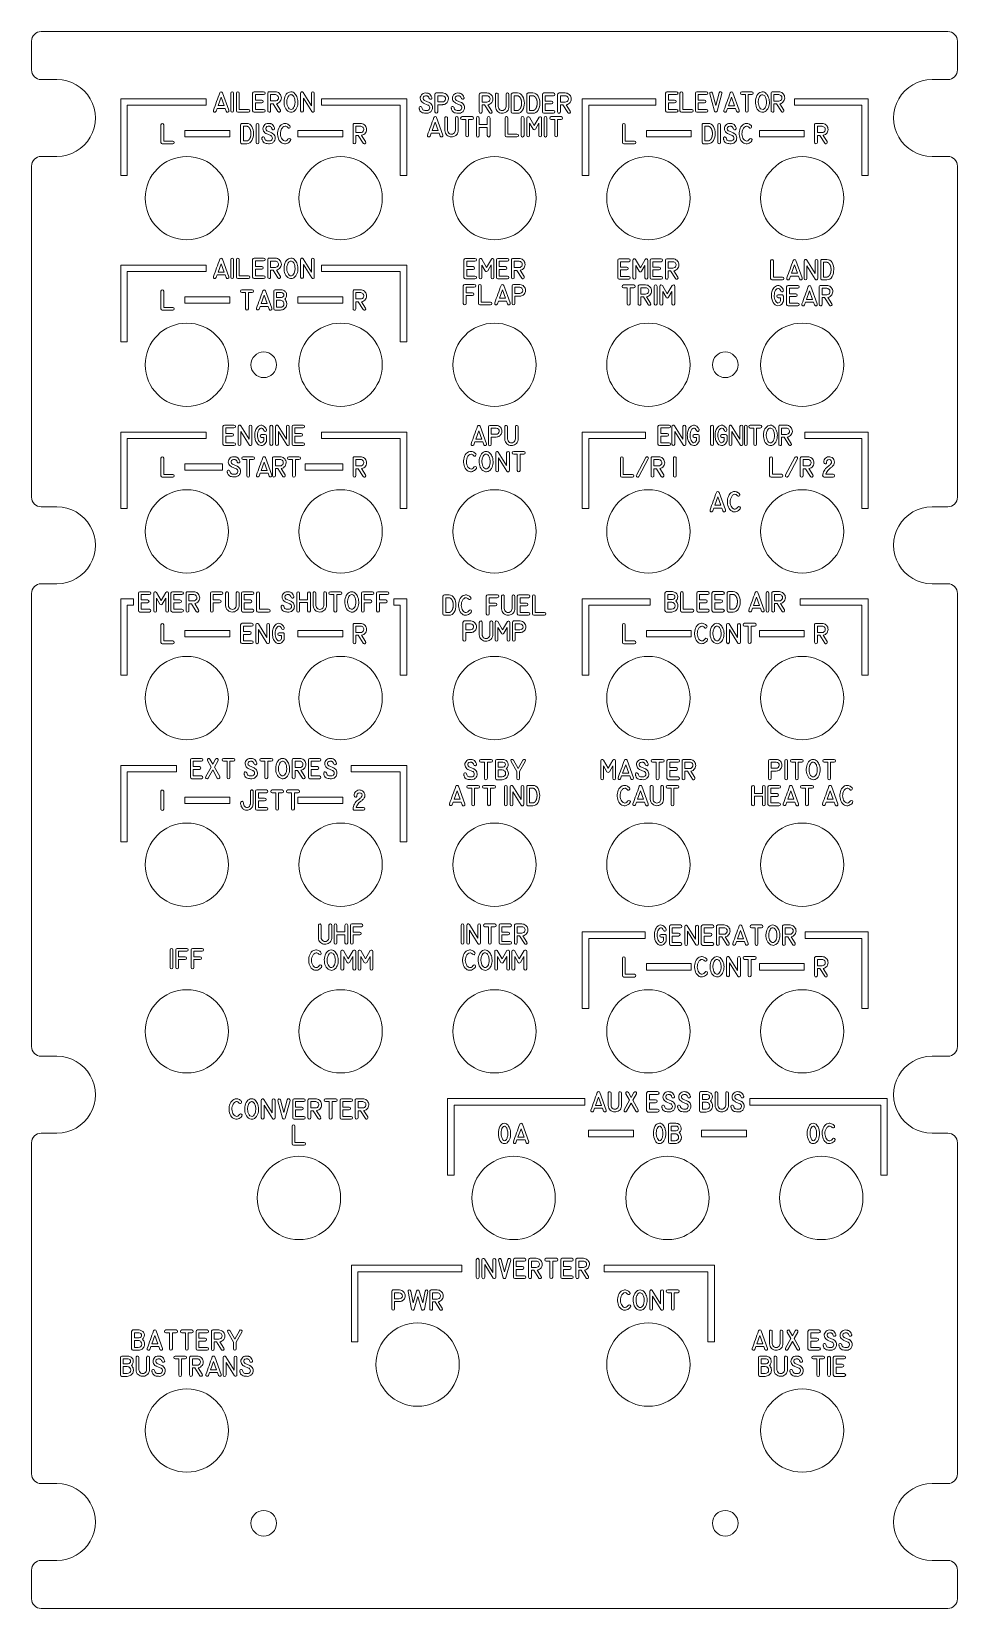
# Model space of a CAD drawing. Header units: millimetres. Extents: x -72 to 72, y -123 to 123.
import ezdxf

# ---------------------------------------------------------------- set-up
doc = ezdxf.new("R2010")
doc.units = ezdxf.units.MM
doc.header["$MEASUREMENT"] = 0
doc.layers.add('Layer 1', color=7, linetype='Continuous')

msp = doc.modelspace()

# ---------------------------------------------------------------- linework, layer by layer
at = {"layer": 'Layer 1', "color": 240, "lineweight": 9}
for points in [[(-48.3054, 106.5863), (-41.3054, 106.5863), (-41.3054, 107.5863), (-48.3054, 107.5863), (-48.3054, 106.5863)], [(-48.3054, 106.5863), (-41.3054, 106.5863), (-41.3054, 107.5863), (-48.3054, 107.5863), (-48.3054, 106.5863)], [(-30.6662, 106.5863), (-23.6662, 106.5863), (-23.6662, 107.5863), (-30.6662, 107.5863), (-30.6662, 106.5863)], [(-30.6662, 106.5863), (-23.6662, 106.5863), (-23.6662, 107.5863), (-30.6662, 107.5863), (-30.6662, 106.5863)], [(23.6947, 106.5863), (30.6947, 106.5863), (30.6947, 107.5863), (23.6947, 107.5863), (23.6947, 106.5863)], [(41.3339, 106.5863), (48.3339, 106.5863), (48.3339, 107.5863), (41.3339, 107.5863), (41.3339, 106.5863)], [(-48.3054, 80.6269), (-41.3054, 80.6269), (-41.3054, 81.6269), (-48.3054, 81.6269), (-48.3054, 80.6269)], [(-48.3054, 80.6269), (-41.3054, 80.6269), (-41.3054, 81.6269), (-48.3054, 81.6269), (-48.3054, 80.6269)], [(-30.6662, 80.6269), (-23.6662, 80.6269), (-23.6662, 81.6269), (-30.6662, 81.6269), (-30.6662, 80.6269)], [(-48.3054, 28.5863), (-41.3054, 28.5863), (-41.3054, 29.5863), (-48.3054, 29.5863), (-48.3054, 28.5863)], [(-30.6662, 28.5863), (-23.6662, 28.5863), (-23.6662, 29.5863), (-30.6662, 29.5863), (-30.6662, 28.5863)], [(23.6947, 28.5863), (30.6947, 28.5863), (30.6947, 29.5863), (23.6947, 29.5863), (23.6947, 28.5863)], [(41.3339, 28.5863), (48.3339, 28.5863), (48.3339, 29.5863), (41.3339, 29.5863), (41.3339, 28.5863)], [(-48.3053, 2.5863), (-41.3053, 2.5863), (-41.3053, 3.5863), (-48.3053, 3.5863), (-48.3053, 2.5863)], [(-30.6661, 2.5863), (-23.6661, 2.5863), (-23.6661, 3.5863), (-30.6661, 3.5863), (-30.6661, 2.5863)], [(23.6947, -23.4137), (30.6947, -23.4137), (30.6947, -22.4137), (23.6947, -22.4137), (23.6947, -23.4137)], [(41.3339, -23.4137), (48.3339, -23.4137), (48.3339, -22.4137), (41.3339, -22.4137), (41.3339, -23.4137)], [(14.68, -49.4137), (21.68, -49.4137), (21.68, -48.4137), (14.68, -48.4137), (14.68, -49.4137)], [(32.3192, -49.4137), (39.3192, -49.4137), (39.3192, -48.4137), (32.3192, -48.4137), (32.3192, -49.4137)]]:
    msp.add_lwpolyline(points, close=True, dxfattribs=at)
at = {"layer": 'Layer 1', "color": 250, "lineweight": 9}
for centre, major_axis in [((-48, 97.025), (0, 6.5)), ((-24, 97.025), (0, 6.5)), ((0, 97.025), (0, 6.5)), ((24, 97.025), (0, 6.5)), ((48, 97.025), (0, 6.5)), ((-48, 71.025), (0, 6.5)), ((-24, 71.025), (0, 6.5)), ((-0.0001, 71.025), (0, 6.5)), ((24, 71.025), (0, 6.5)), ((48, 71.025), (0, 6.5)), ((-36, 71.025), (0, 2)), ((36, 71.025), (0, 2)), ((-48, 45.025), (0, 6.5)), ((-24, 45.025), (0, 6.5)), ((0, 45.025), (0, 6.5)), ((24, 45.025), (0, 6.5)), ((48, 45.025), (0, 6.5)), ((-48, 19.025), (0, 6.5)), ((-24, 19.025), (0, 6.5)), ((0, 19.025), (0, 6.5)), ((24, 19.025), (0, 6.5)), ((48, 19.025), (0, 6.5)), ((-48, -6.975), (0, 6.5)), ((-24, -6.975), (0, 6.5)), ((0, -6.975), (0, 6.5)), ((24, -6.975), (0, 6.5)), ((48, -6.975), (0, 6.5)), ((-48, -32.975), (0, 6.5)), ((-24, -32.975), (0, 6.5)), ((0, -32.975), (0, 6.5)), ((24, -32.975), (0, 6.5)), ((48, -32.975), (0, 6.5)), ((-30.5, -58.975), (0, 6.5)), ((2.9853, -58.975), (0, 6.5)), ((26.9853, -58.975), (0, 6.5)), ((50.9853, -58.975), (0, 6.5)), ((-12, -84.975), (0, 6.5)), ((24, -84.975), (0, 6.5)), ((-48, -95.2651), (0, 6.5)), ((48, -95.2651), (0, 6.5)), ((-36, -109.7281), (0, 2)), ((36, -109.7281), (0, 2))]:
    msp.add_ellipse(centre, major_axis=major_axis, ratio=1, dxfattribs=at)
at = {"layer": 'Layer 1', "lineweight": 9}
msp.add_open_spline([(70.725, 123.025), (70.725, 123.025), (-70.725, 123.025), (-70.725, 123.025), (-70.725, 123.025), (-71.1231, 123.0247), (-71.5047, 122.8663), (-71.786, 122.5847), (-71.786, 122.5847), (-72.0673, 122.303), (-72.2252, 121.923), (-72.225, 121.525), (-72.225, 121.525), (-72.225, 121.525), (-72.225, 117.0375), (-72.225, 117.0375), (-72.225, 117.0375), (-72.2247, 116.6394), (-72.0664, 116.2577), (-71.7847, 115.9764), (-71.7847, 115.9764), (-71.503, 115.6951), (-71.1231, 115.5372), (-70.725, 115.5375), (-70.725, 115.5375), (-70.725, 115.5375), (-68.2625, 115.5375), (-68.2625, 115.5375), (-68.2625, 115.5375), (-66.1189, 115.5375), (-64.1381, 114.3939), (-63.0663, 112.5375), (-63.0663, 112.5375), (-61.9945, 110.6811), (-61.9945, 108.3939), (-63.0663, 106.5375), (-63.0663, 106.5375), (-64.1381, 104.6811), (-66.1189, 103.5375), (-68.2625, 103.5375), (-68.2625, 103.5375), (-68.2625, 103.5375), (-70.725, 103.5375), (-70.725, 103.5375), (-70.725, 103.5375), (-71.1231, 103.5372), (-71.5047, 103.3788), (-71.786, 103.0972), (-71.786, 103.0972), (-72.0673, 102.8155), (-72.2252, 102.4355), (-72.225, 102.0375), (-72.225, 102.0375), (-72.225, 102.0375), (-72.225, 50.3625), (-72.225, 50.3625), (-72.225, 50.3625), (-72.2247, 49.9644), (-72.0664, 49.5827), (-71.7847, 49.3014), (-71.7847, 49.3014), (-71.503, 49.0201), (-71.1231, 48.8622), (-70.725, 48.8625), (-70.725, 48.8625), (-70.725, 48.8625), (-68.2625, 48.8625), (-68.2625, 48.8625), (-68.2625, 48.8625), (-66.1189, 48.8625), (-64.1381, 47.7189), (-63.0663, 45.8625), (-63.0663, 45.8625), (-61.9945, 44.0061), (-61.9945, 41.7189), (-63.0663, 39.8625), (-63.0663, 39.8625), (-64.1381, 38.0061), (-66.1189, 36.8625), (-68.2625, 36.8625), (-68.2625, 36.8625), (-68.2625, 36.8625), (-70.725, 36.8625), (-70.725, 36.8625), (-70.725, 36.8625), (-71.1231, 36.8622), (-71.5047, 36.7038), (-71.786, 36.4222), (-71.786, 36.4222), (-72.0673, 36.1405), (-72.2252, 35.7605), (-72.225, 35.3625), (-72.225, 35.3625), (-72.225, 35.3625), (-72.225, -35.3625), (-72.225, -35.3625), (-72.225, -35.3625), (-72.2247, -35.7606), (-72.0664, -36.1423), (-71.7847, -36.4236), (-71.7847, -36.4236), (-71.503, -36.7049), (-71.1231, -36.8628), (-70.725, -36.8625), (-70.725, -36.8625), (-70.725, -36.8625), (-68.2625, -36.8625), (-68.2625, -36.8625), (-68.2625, -36.8625), (-66.1189, -36.8625), (-64.1381, -38.0061), (-63.0663, -39.8625), (-63.0663, -39.8625), (-61.9945, -41.7189), (-61.9945, -44.0061), (-63.0663, -45.8625), (-63.0663, -45.8625), (-64.1381, -47.7189), (-66.1189, -48.8625), (-68.2625, -48.8625), (-68.2625, -48.8625), (-68.2625, -48.8625), (-70.725, -48.8625), (-70.725, -48.8625), (-70.725, -48.8625), (-71.1231, -48.8628), (-71.5047, -49.0212), (-71.786, -49.3028), (-71.786, -49.3028), (-72.0673, -49.5845), (-72.2252, -49.9645), (-72.225, -50.3625), (-72.225, -50.3625), (-72.225, -50.3625), (-72.225, -102.0375), (-72.225, -102.0375), (-72.225, -102.0375), (-72.2247, -102.4356), (-72.0664, -102.8173), (-71.7847, -103.0986), (-71.7847, -103.0986), (-71.503, -103.3799), (-71.1231, -103.5378), (-70.725, -103.5375), (-70.725, -103.5375), (-70.725, -103.5375), (-68.2625, -103.5375), (-68.2625, -103.5375), (-68.2625, -103.5375), (-66.1189, -103.5375), (-64.1381, -104.6811), (-63.0663, -106.5375), (-63.0663, -106.5375), (-61.9945, -108.3939), (-61.9945, -110.6811), (-63.0663, -112.5375), (-63.0663, -112.5375), (-64.1381, -114.3939), (-66.1189, -115.5375), (-68.2625, -115.5375), (-68.2625, -115.5375), (-68.2625, -115.5375), (-70.725, -115.5375), (-70.725, -115.5375), (-70.725, -115.5375), (-71.1231, -115.5378), (-71.5047, -115.6962), (-71.786, -115.9778), (-71.786, -115.9778), (-72.0673, -116.2595), (-72.2252, -116.6395), (-72.225, -117.0375), (-72.225, -117.0375), (-72.225, -117.0375), (-72.225, -121.525), (-72.225, -121.525), (-72.225, -121.525), (-72.2247, -121.9231), (-72.0664, -122.3048), (-71.7847, -122.5861), (-71.7847, -122.5861), (-71.503, -122.8674), (-71.1231, -123.0253), (-70.725, -123.025), (-70.725, -123.025), (-70.725, -123.025), (70.725, -123.025), (70.725, -123.025), (70.725, -123.025), (71.1231, -123.0248), (71.5048, -122.8664), (71.7861, -122.5847), (71.7861, -122.5847), (72.0674, -122.3031), (72.2253, -121.9231), (72.225, -121.525), (72.225, -121.525), (72.225, -121.525), (72.225, -117.0375), (72.225, -117.0375), (72.225, -117.0375), (72.2248, -116.6395), (72.0664, -116.2578), (71.7847, -115.9765), (71.7847, -115.9765), (71.5031, -115.6952), (71.1231, -115.5373), (70.725, -115.5375), (70.725, -115.5375), (70.725, -115.5375), (68.2625, -115.5375), (68.2625, -115.5375), (68.2625, -115.5375), (66.1189, -115.5375), (64.1382, -114.3939), (63.0664, -112.5375), (63.0664, -112.5375), (61.9946, -110.6811), (61.9946, -108.3939), (63.0664, -106.5375), (63.0664, -106.5375), (64.1382, -104.6811), (66.1189, -103.5375), (68.2625, -103.5375), (68.2625, -103.5375), (68.2625, -103.5375), (70.725, -103.5375), (70.725, -103.5375), (70.725, -103.5375), (71.1231, -103.5373), (71.5048, -103.3789), (71.7861, -103.0972), (71.7861, -103.0972), (72.0674, -102.8156), (72.2253, -102.4356), (72.225, -102.0375), (72.225, -102.0375), (72.225, -102.0375), (72.225, -50.3625), (72.225, -50.3625), (72.225, -50.3625), (72.2248, -49.9645), (72.0664, -49.5828), (71.7847, -49.3015), (71.7847, -49.3015), (71.5031, -49.0202), (71.1231, -48.8623), (70.725, -48.8625), (70.725, -48.8625), (70.725, -48.8625), (68.2625, -48.8625), (68.2625, -48.8625), (68.2625, -48.8625), (66.1189, -48.8625), (64.1382, -47.7189), (63.0664, -45.8625), (63.0664, -45.8625), (61.9946, -44.0061), (61.9946, -41.7189), (63.0664, -39.8625), (63.0664, -39.8625), (64.1382, -38.0061), (66.1189, -36.8625), (68.2625, -36.8625), (68.2625, -36.8625), (68.2625, -36.8625), (70.725, -36.8625), (70.725, -36.8625), (70.725, -36.8625), (71.1231, -36.8623), (71.5048, -36.7039), (71.7861, -36.4222), (71.7861, -36.4222), (72.0674, -36.1406), (72.2253, -35.7606), (72.225, -35.3625), (72.225, -35.3625), (72.225, -35.3625), (72.225, 35.3625), (72.225, 35.3625), (72.225, 35.3625), (72.2248, 35.7605), (72.0664, 36.1422), (71.7847, 36.4235), (71.7847, 36.4235), (71.5031, 36.7048), (71.1231, 36.8627), (70.725, 36.8625), (70.725, 36.8625), (70.725, 36.8625), (68.2625, 36.8625), (68.2625, 36.8625), (68.2625, 36.8625), (66.1189, 36.8625), (64.1382, 38.0061), (63.0664, 39.8625), (63.0664, 39.8625), (61.9946, 41.7189), (61.9946, 44.0061), (63.0664, 45.8625), (63.0664, 45.8625), (64.1382, 47.7189), (66.1189, 48.8625), (68.2625, 48.8625), (68.2625, 48.8625), (68.2625, 48.8625), (70.725, 48.8625), (70.725, 48.8625), (70.725, 48.8625), (71.1231, 48.8627), (71.5048, 49.0211), (71.7861, 49.3028), (71.7861, 49.3028), (72.0674, 49.5844), (72.2253, 49.9644), (72.225, 50.3625), (72.225, 50.3625), (72.225, 50.3625), (72.225, 102.0375), (72.225, 102.0375), (72.225, 102.0375), (72.2248, 102.4355), (72.0664, 102.8172), (71.7847, 103.0985), (71.7847, 103.0985), (71.5031, 103.3798), (71.1231, 103.5377), (70.725, 103.5375), (70.725, 103.5375), (70.725, 103.5375), (68.2625, 103.5375), (68.2625, 103.5375), (68.2625, 103.5375), (66.1189, 103.5375), (64.1382, 104.6811), (63.0664, 106.5375), (63.0664, 106.5375), (61.9946, 108.3939), (61.9946, 110.6811), (63.0664, 112.5375), (63.0664, 112.5375), (64.1382, 114.3939), (66.1189, 115.5375), (68.2625, 115.5375), (68.2625, 115.5375), (68.2625, 115.5375), (70.725, 115.5375), (70.725, 115.5375), (70.725, 115.5375), (71.1231, 115.5377), (71.5048, 115.6961), (71.7861, 115.9778), (71.7861, 115.9778), (72.0674, 116.2594), (72.2253, 116.6394), (72.225, 117.0375), (72.225, 117.0375), (72.225, 117.0375), (72.225, 121.525), (72.225, 121.525), (72.225, 121.525), (72.2248, 121.923), (72.0664, 122.3047), (71.7847, 122.586), (71.7847, 122.586), (71.5031, 122.8673), (71.1231, 123.0252), (70.725, 123.025)], degree=3, knots=[0, 0, 0, 0, 0.01075269, 0.01075269, 0.01075269, 0.01075269, 0.02150538, 0.02150538, 0.02150538, 0.02150538, 0.03225806, 0.03225806, 0.03225806, 0.03225806, 0.04301075, 0.04301075, 0.04301075, 0.04301075, 0.05376344, 0.05376344, 0.05376344, 0.05376344, 0.06451613, 0.06451613, 0.06451613, 0.06451613, 0.07526882, 0.07526882, 0.07526882, 0.07526882, 0.08602151, 0.08602151, 0.08602151, 0.08602151, 0.09677419, 0.09677419, 0.09677419, 0.09677419, 0.10752688, 0.10752688, 0.10752688, 0.10752688, 0.11827957, 0.11827957, 0.11827957, 0.11827957, 0.12903226, 0.12903226, 0.12903226, 0.12903226, 0.13978495, 0.13978495, 0.13978495, 0.13978495, 0.15053763, 0.15053763, 0.15053763, 0.15053763, 0.16129032, 0.16129032, 0.16129032, 0.16129032, 0.17204301, 0.17204301, 0.17204301, 0.17204301, 0.1827957, 0.1827957, 0.1827957, 0.1827957, 0.19354839, 0.19354839, 0.19354839, 0.19354839, 0.20430108, 0.20430108, 0.20430108, 0.20430108, 0.21505376, 0.21505376, 0.21505376, 0.21505376, 0.22580645, 0.22580645, 0.22580645, 0.22580645, 0.23655914, 0.23655914, 0.23655914, 0.23655914, 0.24731183, 0.24731183, 0.24731183, 0.24731183, 0.25806452, 0.25806452, 0.25806452, 0.25806452, 0.2688172, 0.2688172, 0.2688172, 0.2688172, 0.27956989, 0.27956989, 0.27956989, 0.27956989, 0.29032258, 0.29032258, 0.29032258, 0.29032258, 0.30107527, 0.30107527, 0.30107527, 0.30107527, 0.31182796, 0.31182796, 0.31182796, 0.31182796, 0.32258065, 0.32258065, 0.32258065, 0.32258065, 0.33333333, 0.33333333, 0.33333333, 0.33333333, 0.34408602, 0.34408602, 0.34408602, 0.34408602, 0.35483871, 0.35483871, 0.35483871, 0.35483871, 0.3655914, 0.3655914, 0.3655914, 0.3655914, 0.37634409, 0.37634409, 0.37634409, 0.37634409, 0.38709677, 0.38709677, 0.38709677, 0.38709677, 0.39784946, 0.39784946, 0.39784946, 0.39784946, 0.40860215, 0.40860215, 0.40860215, 0.40860215, 0.41935484, 0.41935484, 0.41935484, 0.41935484, 0.43010753, 0.43010753, 0.43010753, 0.43010753, 0.44086022, 0.44086022, 0.44086022, 0.44086022, 0.4516129, 0.4516129, 0.4516129, 0.4516129, 0.46236559, 0.46236559, 0.46236559, 0.46236559, 0.47311828, 0.47311828, 0.47311828, 0.47311828, 0.48387097, 0.48387097, 0.48387097, 0.48387097, 0.49462366, 0.49462366, 0.49462366, 0.49462366, 0.50537634, 0.50537634, 0.50537634, 0.50537634, 0.51612903, 0.51612903, 0.51612903, 0.51612903, 0.52688172, 0.52688172, 0.52688172, 0.52688172, 0.53763441, 0.53763441, 0.53763441, 0.53763441, 0.5483871, 0.5483871, 0.5483871, 0.5483871, 0.55913978, 0.55913978, 0.55913978, 0.55913978, 0.56989247, 0.56989247, 0.56989247, 0.56989247, 0.58064516, 0.58064516, 0.58064516, 0.58064516, 0.59139785, 0.59139785, 0.59139785, 0.59139785, 0.60215054, 0.60215054, 0.60215054, 0.60215054, 0.61290323, 0.61290323, 0.61290323, 0.61290323, 0.62365591, 0.62365591, 0.62365591, 0.62365591, 0.6344086, 0.6344086, 0.6344086, 0.6344086, 0.64516129, 0.64516129, 0.64516129, 0.64516129, 0.65591398, 0.65591398, 0.65591398, 0.65591398, 0.66666667, 0.66666667, 0.66666667, 0.66666667, 0.67741935, 0.67741935, 0.67741935, 0.67741935, 0.68817204, 0.68817204, 0.68817204, 0.68817204, 0.69892473, 0.69892473, 0.69892473, 0.69892473, 0.70967742, 0.70967742, 0.70967742, 0.70967742, 0.72043011, 0.72043011, 0.72043011, 0.72043011, 0.7311828, 0.7311828, 0.7311828, 0.7311828, 0.74193548, 0.74193548, 0.74193548, 0.74193548, 0.75268817, 0.75268817, 0.75268817, 0.75268817, 0.76344086, 0.76344086, 0.76344086, 0.76344086, 0.77419355, 0.77419355, 0.77419355, 0.77419355, 0.78494624, 0.78494624, 0.78494624, 0.78494624, 0.79569892, 0.79569892, 0.79569892, 0.79569892, 0.80645161, 0.80645161, 0.80645161, 0.80645161, 0.8172043, 0.8172043, 0.8172043, 0.8172043, 0.82795699, 0.82795699, 0.82795699, 0.82795699, 0.83870968, 0.83870968, 0.83870968, 0.83870968, 0.84946237, 0.84946237, 0.84946237, 0.84946237, 0.86021505, 0.86021505, 0.86021505, 0.86021505, 0.87096774, 0.87096774, 0.87096774, 0.87096774, 0.88172043, 0.88172043, 0.88172043, 0.88172043, 0.89247312, 0.89247312, 0.89247312, 0.89247312, 0.90322581, 0.90322581, 0.90322581, 0.90322581, 0.91397849, 0.91397849, 0.91397849, 0.91397849, 0.92473118, 0.92473118, 0.92473118, 0.92473118, 0.93548387, 0.93548387, 0.93548387, 0.93548387, 0.94623656, 0.94623656, 0.94623656, 0.94623656, 0.95698925, 0.95698925, 0.95698925, 0.95698925, 0.96774194, 0.96774194, 0.96774194, 0.96774194, 0.97849462, 0.97849462, 0.97849462, 0.97849462, 1, 1, 1, 1], dxfattribs=at)
at = {"layer": 'Layer 1', "color": 240, "lineweight": 9}
for points, knots in [([(-43.8473, 110.7414), (-43.6822, 111.1975), (-43.5166, 111.6531), (-43.3509, 112.1082), (-43.3509, 112.1082), (-43.1848, 112.5633), (-43.0186, 113.0189), (-42.8525, 113.4745), (-42.8525, 113.4745), (-42.8181, 113.5687), (-42.7503, 113.6163), (-42.6493, 113.6174), (-42.6493, 113.6174), (-42.5477, 113.6185), (-42.4794, 113.5708), (-42.4445, 113.4745), (-42.4445, 113.4745), (-42.4445, 113.4745), (-41.4507, 110.734), (-41.4507, 110.734), (-41.4507, 110.734), (-41.42, 110.5879), (-41.4644, 110.4943), (-41.584, 110.4519), (-41.584, 110.4519), (-41.7042, 110.4091), (-41.7962, 110.453), (-41.8619, 110.5821), (-41.8619, 110.5821), (-41.8619, 110.5821), (-42.0211, 111.0255), (-42.0211, 111.0255), (-42.0211, 111.0255), (-42.0211, 111.0255), (-43.2848, 111.0255), (-43.2848, 111.0255), (-43.2848, 111.0255), (-43.2848, 111.0255), (-43.4398, 110.5927), (-43.4398, 110.5927), (-43.4398, 110.5927), (-43.506, 110.4625), (-43.6002, 110.4202), (-43.7219, 110.4652), (-43.7219, 110.4652), (-43.8441, 110.5096), (-43.8859, 110.6022), (-43.8473, 110.7414)], [0, 0, 0, 0, 0.07692308, 0.07692308, 0.07692308, 0.07692308, 0.15384615, 0.15384615, 0.15384615, 0.15384615, 0.23076923, 0.23076923, 0.23076923, 0.23076923, 0.30769231, 0.30769231, 0.30769231, 0.30769231, 0.38461538, 0.38461538, 0.38461538, 0.38461538, 0.46153846, 0.46153846, 0.46153846, 0.46153846, 0.53846154, 0.53846154, 0.53846154, 0.53846154, 0.61538462, 0.61538462, 0.61538462, 0.61538462, 0.69230769, 0.69230769, 0.69230769, 0.69230769, 0.76923077, 0.76923077, 0.76923077, 0.76923077, 0.84615385, 0.84615385, 0.84615385, 0.84615385, 1, 1, 1, 1]), ([(-43.8473, 110.7414), (-43.6822, 111.1975), (-43.5166, 111.6531), (-43.3509, 112.1082), (-43.3509, 112.1082), (-43.1848, 112.5633), (-43.0186, 113.0189), (-42.8525, 113.4745), (-42.8525, 113.4745), (-42.8181, 113.5687), (-42.7503, 113.6163), (-42.6493, 113.6174), (-42.6493, 113.6174), (-42.5477, 113.6185), (-42.4794, 113.5708), (-42.4445, 113.4745), (-42.4445, 113.4745), (-42.4445, 113.4745), (-41.4507, 110.734), (-41.4507, 110.734), (-41.4507, 110.734), (-41.42, 110.5879), (-41.4644, 110.4943), (-41.584, 110.4519), (-41.584, 110.4519), (-41.7042, 110.4091), (-41.7962, 110.453), (-41.8619, 110.5821), (-41.8619, 110.5821), (-41.8619, 110.5821), (-42.0211, 111.0255), (-42.0211, 111.0255), (-42.0211, 111.0255), (-42.0211, 111.0255), (-43.2848, 111.0255), (-43.2848, 111.0255), (-43.2848, 111.0255), (-43.2848, 111.0255), (-43.4398, 110.5927), (-43.4398, 110.5927), (-43.4398, 110.5927), (-43.506, 110.4625), (-43.6002, 110.4202), (-43.7219, 110.4652), (-43.7219, 110.4652), (-43.8441, 110.5096), (-43.8859, 110.6022), (-43.8473, 110.7414)], [0, 0, 0, 0, 0.07692308, 0.07692308, 0.07692308, 0.07692308, 0.15384615, 0.15384615, 0.15384615, 0.15384615, 0.23076923, 0.23076923, 0.23076923, 0.23076923, 0.30769231, 0.30769231, 0.30769231, 0.30769231, 0.38461538, 0.38461538, 0.38461538, 0.38461538, 0.46153846, 0.46153846, 0.46153846, 0.46153846, 0.53846154, 0.53846154, 0.53846154, 0.53846154, 0.61538462, 0.61538462, 0.61538462, 0.61538462, 0.69230769, 0.69230769, 0.69230769, 0.69230769, 0.76923077, 0.76923077, 0.76923077, 0.76923077, 0.84615385, 0.84615385, 0.84615385, 0.84615385, 1, 1, 1, 1]), ([(-40.7051, 110.6562), (-40.7279, 110.5107), (-40.8014, 110.4382), (-40.9258, 110.4387), (-40.9258, 110.4387), (-41.0507, 110.4392), (-41.1237, 110.5117), (-41.1454, 110.6562), (-41.1454, 110.6562), (-41.1454, 110.6562), (-41.1454, 113.3973), (-41.1454, 113.3973), (-41.1454, 113.3973), (-41.1237, 113.5428), (-41.0507, 113.6163), (-40.9258, 113.6169), (-40.9258, 113.6169), (-40.8014, 113.6174), (-40.7279, 113.5438), (-40.7051, 113.3973), (-40.7051, 113.3973), (-40.7051, 113.3973), (-40.7051, 110.6562), (-40.7051, 110.6562)], [0, 0, 0, 0, 0.14285714, 0.14285714, 0.14285714, 0.14285714, 0.28571429, 0.28571429, 0.28571429, 0.28571429, 0.42857143, 0.42857143, 0.42857143, 0.42857143, 0.57142857, 0.57142857, 0.57142857, 0.57142857, 0.71428571, 0.71428571, 0.71428571, 0.71428571, 1, 1, 1, 1]), ([(-40.7051, 110.6562), (-40.7279, 110.5107), (-40.8014, 110.4382), (-40.9258, 110.4387), (-40.9258, 110.4387), (-41.0507, 110.4392), (-41.1237, 110.5117), (-41.1454, 110.6562), (-41.1454, 110.6562), (-41.1454, 110.6562), (-41.1454, 113.3973), (-41.1454, 113.3973), (-41.1454, 113.3973), (-41.1237, 113.5428), (-41.0507, 113.6163), (-40.9258, 113.6169), (-40.9258, 113.6169), (-40.8014, 113.6174), (-40.7279, 113.5438), (-40.7051, 113.3973), (-40.7051, 113.3973), (-40.7051, 113.3973), (-40.7051, 110.6562), (-40.7051, 110.6562)], [0, 0, 0, 0, 0.14285714, 0.14285714, 0.14285714, 0.14285714, 0.28571429, 0.28571429, 0.28571429, 0.28571429, 0.42857143, 0.42857143, 0.42857143, 0.42857143, 0.57142857, 0.57142857, 0.57142857, 0.57142857, 0.71428571, 0.71428571, 0.71428571, 0.71428571, 1, 1, 1, 1]), ([(-40.0448, 110.4408), (-40.1718, 110.4493), (-40.2453, 110.5207), (-40.2649, 110.6562), (-40.2649, 110.6562), (-40.2649, 110.6562), (-40.2649, 113.3973), (-40.2649, 113.3973), (-40.2649, 113.3973), (-40.2432, 113.546), (-40.1675, 113.619), (-40.0384, 113.6169), (-40.0384, 113.6169), (-39.9093, 113.6142), (-39.8389, 113.5407), (-39.8278, 113.3973), (-39.8278, 113.3973), (-39.8278, 113.3973), (-39.8278, 110.8737), (-39.8278, 110.8737), (-39.8278, 110.8737), (-39.8278, 110.8737), (-38.3969, 110.8747), (-38.3969, 110.8747), (-38.3969, 110.8747), (-38.2498, 110.8583), (-38.1773, 110.7842), (-38.1789, 110.6525), (-38.1789, 110.6525), (-38.1805, 110.5207), (-38.2535, 110.4503), (-38.3985, 110.4408), (-38.3985, 110.4408), (-38.3985, 110.4408), (-40.0448, 110.4408), (-40.0448, 110.4408)], [0, 0, 0, 0, 0.1, 0.1, 0.1, 0.1, 0.2, 0.2, 0.2, 0.2, 0.3, 0.3, 0.3, 0.3, 0.4, 0.4, 0.4, 0.4, 0.5, 0.5, 0.5, 0.5, 0.6, 0.6, 0.6, 0.6, 0.7, 0.7, 0.7, 0.7, 0.8, 0.8, 0.8, 0.8, 1, 1, 1, 1]), ([(-40.0448, 110.4408), (-40.1718, 110.4493), (-40.2453, 110.5207), (-40.2649, 110.6562), (-40.2649, 110.6562), (-40.2649, 110.6562), (-40.2649, 113.3973), (-40.2649, 113.3973), (-40.2649, 113.3973), (-40.2432, 113.546), (-40.1675, 113.619), (-40.0384, 113.6169), (-40.0384, 113.6169), (-39.9093, 113.6142), (-39.8389, 113.5407), (-39.8278, 113.3973), (-39.8278, 113.3973), (-39.8278, 113.3973), (-39.8278, 110.8737), (-39.8278, 110.8737), (-39.8278, 110.8737), (-39.8278, 110.8737), (-38.3969, 110.8747), (-38.3969, 110.8747), (-38.3969, 110.8747), (-38.2498, 110.8583), (-38.1773, 110.7842), (-38.1789, 110.6525), (-38.1789, 110.6525), (-38.1805, 110.5207), (-38.2535, 110.4503), (-38.3985, 110.4408), (-38.3985, 110.4408), (-38.3985, 110.4408), (-40.0448, 110.4408), (-40.0448, 110.4408)], [0, 0, 0, 0, 0.1, 0.1, 0.1, 0.1, 0.2, 0.2, 0.2, 0.2, 0.3, 0.3, 0.3, 0.3, 0.4, 0.4, 0.4, 0.4, 0.5, 0.5, 0.5, 0.5, 0.6, 0.6, 0.6, 0.6, 0.7, 0.7, 0.7, 0.7, 0.8, 0.8, 0.8, 0.8, 1, 1, 1, 1]), ([(-36.0172, 113.1851), (-36.0172, 113.1851), (-37.3026, 113.1851), (-37.3026, 113.1851), (-37.3026, 113.1851), (-37.3026, 113.1851), (-37.3026, 112.3368), (-37.3026, 112.3368), (-37.3026, 112.3368), (-37.3026, 112.3368), (-36.3226, 112.3368), (-36.3226, 112.3368), (-36.3226, 112.3368), (-36.176, 112.3151), (-36.103, 112.2416), (-36.1035, 112.1162), (-36.1035, 112.1162), (-36.104, 111.9902), (-36.1771, 111.9172), (-36.3226, 111.8966), (-36.3226, 111.8966), (-36.3226, 111.8966), (-37.3026, 111.8966), (-37.3026, 111.8966), (-37.3026, 111.8966), (-37.3026, 111.8966), (-37.3026, 110.8779), (-37.3026, 110.8779), (-37.3026, 110.8779), (-37.3026, 110.8779), (-36.0172, 110.8779), (-36.0172, 110.8779), (-36.0172, 110.8779), (-35.8717, 110.8562), (-35.7987, 110.7837), (-35.7987, 110.6594), (-35.7987, 110.6594), (-35.7987, 110.5355), (-35.8717, 110.463), (-36.0172, 110.4424), (-36.0172, 110.4424), (-36.0172, 110.4424), (-37.518, 110.4424), (-37.518, 110.4424), (-37.518, 110.4424), (-37.6471, 110.4588), (-37.7206, 110.5324), (-37.7381, 110.6625), (-37.7381, 110.6625), (-37.7381, 110.6625), (-37.7381, 113.4004), (-37.7381, 113.4004), (-37.7381, 113.4004), (-37.7185, 113.537), (-37.645, 113.6089), (-37.518, 113.6174), (-37.518, 113.6174), (-37.518, 113.6174), (-36.0172, 113.6174), (-36.0172, 113.6174), (-36.0172, 113.6174), (-35.8717, 113.6063), (-35.7987, 113.5333), (-35.7992, 113.3994), (-35.7992, 113.3994), (-35.7998, 113.2655), (-35.8728, 113.1941), (-36.0172, 113.1851)], [0, 0, 0, 0, 0.05555556, 0.05555556, 0.05555556, 0.05555556, 0.11111111, 0.11111111, 0.11111111, 0.11111111, 0.16666667, 0.16666667, 0.16666667, 0.16666667, 0.22222222, 0.22222222, 0.22222222, 0.22222222, 0.27777778, 0.27777778, 0.27777778, 0.27777778, 0.33333333, 0.33333333, 0.33333333, 0.33333333, 0.38888889, 0.38888889, 0.38888889, 0.38888889, 0.44444444, 0.44444444, 0.44444444, 0.44444444, 0.5, 0.5, 0.5, 0.5, 0.55555556, 0.55555556, 0.55555556, 0.55555556, 0.61111111, 0.61111111, 0.61111111, 0.61111111, 0.66666667, 0.66666667, 0.66666667, 0.66666667, 0.72222222, 0.72222222, 0.72222222, 0.72222222, 0.77777778, 0.77777778, 0.77777778, 0.77777778, 0.83333333, 0.83333333, 0.83333333, 0.83333333, 0.88888889, 0.88888889, 0.88888889, 0.88888889, 1, 1, 1, 1]), ([(-36.0172, 113.1851), (-36.0172, 113.1851), (-37.3026, 113.1851), (-37.3026, 113.1851), (-37.3026, 113.1851), (-37.3026, 113.1851), (-37.3026, 112.3368), (-37.3026, 112.3368), (-37.3026, 112.3368), (-37.3026, 112.3368), (-36.3226, 112.3368), (-36.3226, 112.3368), (-36.3226, 112.3368), (-36.176, 112.3151), (-36.103, 112.2416), (-36.1035, 112.1162), (-36.1035, 112.1162), (-36.104, 111.9902), (-36.1771, 111.9172), (-36.3226, 111.8966), (-36.3226, 111.8966), (-36.3226, 111.8966), (-37.3026, 111.8966), (-37.3026, 111.8966), (-37.3026, 111.8966), (-37.3026, 111.8966), (-37.3026, 110.8779), (-37.3026, 110.8779), (-37.3026, 110.8779), (-37.3026, 110.8779), (-36.0172, 110.8779), (-36.0172, 110.8779), (-36.0172, 110.8779), (-35.8717, 110.8562), (-35.7987, 110.7837), (-35.7987, 110.6594), (-35.7987, 110.6594), (-35.7987, 110.5355), (-35.8717, 110.463), (-36.0172, 110.4424), (-36.0172, 110.4424), (-36.0172, 110.4424), (-37.518, 110.4424), (-37.518, 110.4424), (-37.518, 110.4424), (-37.6471, 110.4588), (-37.7206, 110.5324), (-37.7381, 110.6625), (-37.7381, 110.6625), (-37.7381, 110.6625), (-37.7381, 113.4004), (-37.7381, 113.4004), (-37.7381, 113.4004), (-37.7185, 113.537), (-37.645, 113.6089), (-37.518, 113.6174), (-37.518, 113.6174), (-37.518, 113.6174), (-36.0172, 113.6174), (-36.0172, 113.6174), (-36.0172, 113.6174), (-35.8717, 113.6063), (-35.7987, 113.5333), (-35.7992, 113.3994), (-35.7992, 113.3994), (-35.7998, 113.2655), (-35.8728, 113.1941), (-36.0172, 113.1851)], [0, 0, 0, 0, 0.05555556, 0.05555556, 0.05555556, 0.05555556, 0.11111111, 0.11111111, 0.11111111, 0.11111111, 0.16666667, 0.16666667, 0.16666667, 0.16666667, 0.22222222, 0.22222222, 0.22222222, 0.22222222, 0.27777778, 0.27777778, 0.27777778, 0.27777778, 0.33333333, 0.33333333, 0.33333333, 0.33333333, 0.38888889, 0.38888889, 0.38888889, 0.38888889, 0.44444444, 0.44444444, 0.44444444, 0.44444444, 0.5, 0.5, 0.5, 0.5, 0.55555556, 0.55555556, 0.55555556, 0.55555556, 0.61111111, 0.61111111, 0.61111111, 0.61111111, 0.66666667, 0.66666667, 0.66666667, 0.66666667, 0.72222222, 0.72222222, 0.72222222, 0.72222222, 0.77777778, 0.77777778, 0.77777778, 0.77777778, 0.83333333, 0.83333333, 0.83333333, 0.83333333, 0.88888889, 0.88888889, 0.88888889, 0.88888889, 1, 1, 1, 1]), ([(-33.4101, 110.779), (-33.3439, 110.662), (-33.3625, 110.5641), (-33.4656, 110.4842), (-33.4656, 110.4842), (-33.5154, 110.4493), (-33.5725, 110.4371), (-33.6371, 110.4488), (-33.6371, 110.4488), (-33.7017, 110.4599), (-33.7487, 110.4921), (-33.7789, 110.5445), (-33.7789, 110.5445), (-33.7789, 110.5445), (-34.543, 111.7526), (-34.543, 111.7526), (-34.543, 111.7526), (-34.543, 111.7526), (-34.9309, 111.7526), (-34.9309, 111.7526), (-34.9309, 111.7526), (-34.9309, 111.7526), (-34.9309, 110.6609), (-34.9309, 110.6609), (-34.9309, 110.6609), (-34.9309, 110.571), (-34.9717, 110.5064), (-35.0531, 110.4662), (-35.0531, 110.4662), (-35.1352, 110.4265), (-35.2114, 110.4339), (-35.2828, 110.489), (-35.2828, 110.489), (-35.3394, 110.5313), (-35.368, 110.5885), (-35.368, 110.6609), (-35.368, 110.6609), (-35.368, 110.6609), (-35.368, 113.4004), (-35.368, 113.4004), (-35.368, 113.4004), (-35.368, 113.4602), (-35.3468, 113.5116), (-35.305, 113.5539), (-35.305, 113.5539), (-35.2632, 113.5962), (-35.2119, 113.6174), (-35.151, 113.6174), (-35.151, 113.6174), (-35.151, 113.6174), (-34.1885, 113.6174), (-34.1885, 113.6174), (-34.1885, 113.6174), (-33.9567, 113.6174), (-33.7556, 113.5438), (-33.5852, 113.3967), (-33.5852, 113.3967), (-33.4148, 113.2491), (-33.3085, 113.0623), (-33.2672, 112.8358), (-33.2672, 112.8358), (-33.2238, 112.5929), (-33.2751, 112.3659), (-33.4217, 112.1548), (-33.4217, 112.1548), (-33.5678, 111.9431), (-33.762, 111.8151), (-34.0038, 111.7696), (-34.0038, 111.7696), (-34.0038, 111.7696), (-34.0334, 111.7648), (-34.0334, 111.7648), (-34.0334, 111.7648), (-34.0334, 111.7648), (-33.4101, 110.779), (-33.4101, 110.779)], [0, 0, 0, 0, 0.05, 0.05, 0.05, 0.05, 0.1, 0.1, 0.1, 0.1, 0.15, 0.15, 0.15, 0.15, 0.2, 0.2, 0.2, 0.2, 0.25, 0.25, 0.25, 0.25, 0.3, 0.3, 0.3, 0.3, 0.35, 0.35, 0.35, 0.35, 0.4, 0.4, 0.4, 0.4, 0.45, 0.45, 0.45, 0.45, 0.5, 0.5, 0.5, 0.5, 0.55, 0.55, 0.55, 0.55, 0.6, 0.6, 0.6, 0.6, 0.65, 0.65, 0.65, 0.65, 0.7, 0.7, 0.7, 0.7, 0.75, 0.75, 0.75, 0.75, 0.8, 0.8, 0.8, 0.8, 0.85, 0.85, 0.85, 0.85, 0.9, 0.9, 0.9, 0.9, 1, 1, 1, 1]), ([(-33.4101, 110.779), (-33.3439, 110.662), (-33.3625, 110.5641), (-33.4656, 110.4842), (-33.4656, 110.4842), (-33.5154, 110.4493), (-33.5725, 110.4371), (-33.6371, 110.4488), (-33.6371, 110.4488), (-33.7017, 110.4599), (-33.7487, 110.4921), (-33.7789, 110.5445), (-33.7789, 110.5445), (-33.7789, 110.5445), (-34.543, 111.7526), (-34.543, 111.7526), (-34.543, 111.7526), (-34.543, 111.7526), (-34.9309, 111.7526), (-34.9309, 111.7526), (-34.9309, 111.7526), (-34.9309, 111.7526), (-34.9309, 110.6609), (-34.9309, 110.6609), (-34.9309, 110.6609), (-34.9309, 110.571), (-34.9717, 110.5064), (-35.0531, 110.4662), (-35.0531, 110.4662), (-35.1352, 110.4265), (-35.2114, 110.4339), (-35.2828, 110.489), (-35.2828, 110.489), (-35.3394, 110.5313), (-35.368, 110.5885), (-35.368, 110.6609), (-35.368, 110.6609), (-35.368, 110.6609), (-35.368, 113.4004), (-35.368, 113.4004), (-35.368, 113.4004), (-35.368, 113.4602), (-35.3468, 113.5116), (-35.305, 113.5539), (-35.305, 113.5539), (-35.2632, 113.5962), (-35.2119, 113.6174), (-35.151, 113.6174), (-35.151, 113.6174), (-35.151, 113.6174), (-34.1885, 113.6174), (-34.1885, 113.6174), (-34.1885, 113.6174), (-33.9567, 113.6174), (-33.7556, 113.5438), (-33.5852, 113.3967), (-33.5852, 113.3967), (-33.4148, 113.2491), (-33.3085, 113.0623), (-33.2672, 112.8358), (-33.2672, 112.8358), (-33.2238, 112.5929), (-33.2751, 112.3659), (-33.4217, 112.1548), (-33.4217, 112.1548), (-33.5678, 111.9431), (-33.762, 111.8151), (-34.0038, 111.7696), (-34.0038, 111.7696), (-34.0038, 111.7696), (-34.0334, 111.7648), (-34.0334, 111.7648), (-34.0334, 111.7648), (-34.0334, 111.7648), (-33.4101, 110.779), (-33.4101, 110.779)], [0, 0, 0, 0, 0.05, 0.05, 0.05, 0.05, 0.1, 0.1, 0.1, 0.1, 0.15, 0.15, 0.15, 0.15, 0.2, 0.2, 0.2, 0.2, 0.25, 0.25, 0.25, 0.25, 0.3, 0.3, 0.3, 0.3, 0.35, 0.35, 0.35, 0.35, 0.4, 0.4, 0.4, 0.4, 0.45, 0.45, 0.45, 0.45, 0.5, 0.5, 0.5, 0.5, 0.55, 0.55, 0.55, 0.55, 0.6, 0.6, 0.6, 0.6, 0.65, 0.65, 0.65, 0.65, 0.7, 0.7, 0.7, 0.7, 0.75, 0.75, 0.75, 0.75, 0.8, 0.8, 0.8, 0.8, 0.85, 0.85, 0.85, 0.85, 0.9, 0.9, 0.9, 0.9, 1, 1, 1, 1]), ([(-30.779, 112.7041), (-30.6843, 112.4178), (-30.6483, 112.1209), (-30.6716, 111.8129), (-30.6716, 111.8129), (-30.6949, 111.505), (-30.7796, 111.224), (-30.9251, 110.9695), (-30.9251, 110.9695), (-31.0172, 110.8112), (-31.1426, 110.6768), (-31.3019, 110.5662), (-31.3019, 110.5662), (-31.4611, 110.4556), (-31.6368, 110.417), (-31.8289, 110.4503), (-31.8289, 110.4503), (-32.1422, 110.5048), (-32.3819, 110.6684), (-32.548, 110.9398), (-32.548, 110.9398), (-32.7147, 111.2118), (-32.81, 111.5145), (-32.8343, 111.8479), (-32.8343, 111.8479), (-32.8587, 112.1812), (-32.8137, 112.5056), (-32.6994, 112.8221), (-32.6994, 112.8221), (-32.5851, 113.1385), (-32.403, 113.3682), (-32.1528, 113.5121), (-32.1528, 113.5121), (-32.031, 113.5825), (-31.903, 113.6174), (-31.7702, 113.6174), (-31.7702, 113.6174), (-31.5156, 113.6174), (-31.3082, 113.5216), (-31.1468, 113.3301), (-31.1468, 113.3301), (-30.9854, 113.138), (-30.8632, 112.9295), (-30.779, 112.7041)], [0, 0, 0, 0, 0.08333333, 0.08333333, 0.08333333, 0.08333333, 0.16666667, 0.16666667, 0.16666667, 0.16666667, 0.25, 0.25, 0.25, 0.25, 0.33333333, 0.33333333, 0.33333333, 0.33333333, 0.41666667, 0.41666667, 0.41666667, 0.41666667, 0.5, 0.5, 0.5, 0.5, 0.58333333, 0.58333333, 0.58333333, 0.58333333, 0.66666667, 0.66666667, 0.66666667, 0.66666667, 0.75, 0.75, 0.75, 0.75, 0.83333333, 0.83333333, 0.83333333, 0.83333333, 1, 1, 1, 1]), ([(-30.779, 112.7041), (-30.6843, 112.4178), (-30.6483, 112.1209), (-30.6716, 111.8129), (-30.6716, 111.8129), (-30.6949, 111.505), (-30.7796, 111.224), (-30.9251, 110.9695), (-30.9251, 110.9695), (-31.0172, 110.8112), (-31.1426, 110.6768), (-31.3019, 110.5662), (-31.3019, 110.5662), (-31.4611, 110.4556), (-31.6368, 110.417), (-31.8289, 110.4503), (-31.8289, 110.4503), (-32.1422, 110.5048), (-32.3819, 110.6684), (-32.548, 110.9398), (-32.548, 110.9398), (-32.7147, 111.2118), (-32.81, 111.5145), (-32.8343, 111.8479), (-32.8343, 111.8479), (-32.8587, 112.1812), (-32.8137, 112.5056), (-32.6994, 112.8221), (-32.6994, 112.8221), (-32.5851, 113.1385), (-32.403, 113.3682), (-32.1528, 113.5121), (-32.1528, 113.5121), (-32.031, 113.5825), (-31.903, 113.6174), (-31.7702, 113.6174), (-31.7702, 113.6174), (-31.5156, 113.6174), (-31.3082, 113.5216), (-31.1468, 113.3301), (-31.1468, 113.3301), (-30.9854, 113.138), (-30.8632, 112.9295), (-30.779, 112.7041)], [0, 0, 0, 0, 0.08333333, 0.08333333, 0.08333333, 0.08333333, 0.16666667, 0.16666667, 0.16666667, 0.16666667, 0.25, 0.25, 0.25, 0.25, 0.33333333, 0.33333333, 0.33333333, 0.33333333, 0.41666667, 0.41666667, 0.41666667, 0.41666667, 0.5, 0.5, 0.5, 0.5, 0.58333333, 0.58333333, 0.58333333, 0.58333333, 0.66666667, 0.66666667, 0.66666667, 0.66666667, 0.75, 0.75, 0.75, 0.75, 0.83333333, 0.83333333, 0.83333333, 0.83333333, 1, 1, 1, 1]), ([(-28.1142, 110.6562), (-28.1142, 110.5477), (-28.1666, 110.4789), (-28.2714, 110.4493), (-28.2714, 110.4493), (-28.3767, 110.4202), (-28.4576, 110.4509), (-28.5158, 110.5419), (-28.5158, 110.5419), (-28.5158, 110.5419), (-29.8181, 112.63), (-29.8181, 112.63), (-29.8181, 112.63), (-29.8181, 112.63), (-29.8181, 110.6562), (-29.8181, 110.6562), (-29.8181, 110.6562), (-29.8409, 110.5117), (-29.9139, 110.4392), (-30.0372, 110.4392), (-30.0372, 110.4392), (-30.161, 110.4392), (-30.2335, 110.5117), (-30.2552, 110.6562), (-30.2552, 110.6562), (-30.2552, 110.6562), (-30.2552, 113.3941), (-30.2552, 113.3941), (-30.2552, 113.3941), (-30.2399, 113.5015), (-30.1848, 113.5724), (-30.0901, 113.6068), (-30.0901, 113.6068), (-29.9954, 113.6407), (-29.9165, 113.6084), (-29.8536, 113.5105), (-29.8536, 113.5105), (-29.8536, 113.5105), (-28.5513, 111.4192), (-28.5513, 111.4192), (-28.5513, 111.4192), (-28.5513, 111.4192), (-28.5513, 113.3941), (-28.5513, 113.3941), (-28.5513, 113.3941), (-28.5317, 113.5417), (-28.4566, 113.6153), (-28.3259, 113.6137), (-28.3259, 113.6137), (-28.1952, 113.6121), (-28.1248, 113.5391), (-28.1142, 113.3941), (-28.1142, 113.3941), (-28.1142, 113.3941), (-28.1142, 110.6562), (-28.1142, 110.6562)], [0, 0, 0, 0, 0.06666667, 0.06666667, 0.06666667, 0.06666667, 0.13333333, 0.13333333, 0.13333333, 0.13333333, 0.2, 0.2, 0.2, 0.2, 0.26666667, 0.26666667, 0.26666667, 0.26666667, 0.33333333, 0.33333333, 0.33333333, 0.33333333, 0.4, 0.4, 0.4, 0.4, 0.46666667, 0.46666667, 0.46666667, 0.46666667, 0.53333333, 0.53333333, 0.53333333, 0.53333333, 0.6, 0.6, 0.6, 0.6, 0.66666667, 0.66666667, 0.66666667, 0.66666667, 0.73333333, 0.73333333, 0.73333333, 0.73333333, 0.8, 0.8, 0.8, 0.8, 0.86666667, 0.86666667, 0.86666667, 0.86666667, 1, 1, 1, 1]), ([(-28.1142, 110.6562), (-28.1142, 110.5477), (-28.1666, 110.4789), (-28.2714, 110.4493), (-28.2714, 110.4493), (-28.3767, 110.4202), (-28.4576, 110.4509), (-28.5158, 110.5419), (-28.5158, 110.5419), (-28.5158, 110.5419), (-29.8181, 112.63), (-29.8181, 112.63), (-29.8181, 112.63), (-29.8181, 112.63), (-29.8181, 110.6562), (-29.8181, 110.6562), (-29.8181, 110.6562), (-29.8409, 110.5117), (-29.9139, 110.4392), (-30.0372, 110.4392), (-30.0372, 110.4392), (-30.161, 110.4392), (-30.2335, 110.5117), (-30.2552, 110.6562), (-30.2552, 110.6562), (-30.2552, 110.6562), (-30.2552, 113.3941), (-30.2552, 113.3941), (-30.2552, 113.3941), (-30.2399, 113.5015), (-30.1848, 113.5724), (-30.0901, 113.6068), (-30.0901, 113.6068), (-29.9954, 113.6407), (-29.9165, 113.6084), (-29.8536, 113.5105), (-29.8536, 113.5105), (-29.8536, 113.5105), (-28.5513, 111.4192), (-28.5513, 111.4192), (-28.5513, 111.4192), (-28.5513, 111.4192), (-28.5513, 113.3941), (-28.5513, 113.3941), (-28.5513, 113.3941), (-28.5317, 113.5417), (-28.4566, 113.6153), (-28.3259, 113.6137), (-28.3259, 113.6137), (-28.1952, 113.6121), (-28.1248, 113.5391), (-28.1142, 113.3941), (-28.1142, 113.3941), (-28.1142, 113.3941), (-28.1142, 110.6562), (-28.1142, 110.6562)], [0, 0, 0, 0, 0.06666667, 0.06666667, 0.06666667, 0.06666667, 0.13333333, 0.13333333, 0.13333333, 0.13333333, 0.2, 0.2, 0.2, 0.2, 0.26666667, 0.26666667, 0.26666667, 0.26666667, 0.33333333, 0.33333333, 0.33333333, 0.33333333, 0.4, 0.4, 0.4, 0.4, 0.46666667, 0.46666667, 0.46666667, 0.46666667, 0.53333333, 0.53333333, 0.53333333, 0.53333333, 0.6, 0.6, 0.6, 0.6, 0.66666667, 0.66666667, 0.66666667, 0.66666667, 0.73333333, 0.73333333, 0.73333333, 0.73333333, 0.8, 0.8, 0.8, 0.8, 0.86666667, 0.86666667, 0.86666667, 0.86666667, 1, 1, 1, 1]), ([(-10.2018, 111.9545), (-10.2018, 111.9545), (-10.177, 111.9439), (-10.177, 111.9439), (-10.177, 111.9439), (-10.177, 111.9439), (-10.1489, 111.9302), (-10.1489, 111.9302), (-10.1489, 111.9302), (-10.1489, 111.9302), (-10.1241, 111.9159), (-10.1241, 111.9159), (-10.1241, 111.9159), (-10.1172, 111.9106), (-10.1087, 111.9058), (-10.1002, 111.9011), (-10.1002, 111.9011), (-10.0912, 111.8969), (-10.0828, 111.8916), (-10.0743, 111.8868), (-10.0743, 111.8868), (-9.8701, 111.7524), (-9.7431, 111.5661), (-9.6949, 111.3285), (-9.6949, 111.3285), (-9.6764, 111.2354), (-9.6721, 111.1396), (-9.6822, 111.0417), (-9.6822, 111.0417), (-9.6991, 110.901), (-9.7483, 110.7713), (-9.8304, 110.6517), (-9.8304, 110.6517), (-9.9124, 110.5321), (-10.0156, 110.4401), (-10.1394, 110.375), (-10.1394, 110.375), (-10.2728, 110.3046), (-10.4109, 110.2697), (-10.5537, 110.2697), (-10.5537, 110.2697), (-10.7935, 110.2697), (-11.0221, 110.3004), (-11.2406, 110.3617), (-11.2406, 110.3617), (-11.4586, 110.4231), (-11.6142, 110.5877), (-11.7068, 110.8555), (-11.7068, 110.8555), (-11.7195, 110.8898), (-11.7285, 110.9248), (-11.7348, 110.9608), (-11.7348, 110.9608), (-11.7412, 110.9973), (-11.7486, 111.0333), (-11.7565, 111.0698), (-11.7565, 111.0698), (-11.7719, 111.1438), (-11.7539, 111.2095), (-11.7015, 111.2666), (-11.7015, 111.2666), (-11.6496, 111.3232), (-11.5846, 111.3449), (-11.5073, 111.3317), (-11.5073, 111.3317), (-11.4253, 111.3148), (-11.3687, 111.2645), (-11.3364, 111.1798), (-11.3364, 111.1798), (-11.3364, 111.1798), (-11.3316, 111.1655), (-11.3316, 111.1655), (-11.3316, 111.1655), (-11.2824, 110.9412), (-11.1956, 110.8073), (-11.0723, 110.7639), (-11.0723, 110.7639), (-10.9485, 110.7205), (-10.777, 110.7009), (-10.5569, 110.7052), (-10.5569, 110.7052), (-10.3542, 110.7052), (-10.2151, 110.8004), (-10.1394, 110.9904), (-10.1394, 110.9904), (-10.1066, 111.0751), (-10.1013, 111.1634), (-10.1241, 111.255), (-10.1241, 111.255), (-10.1468, 111.346), (-10.1918, 111.4227), (-10.259, 111.4836), (-10.259, 111.4836), (-10.2892, 111.5095), (-10.3283, 111.5333), (-10.377, 111.5561), (-10.377, 111.5561), (-10.377, 111.5561), (-11.0945, 111.8709), (-11.0945, 111.8709), (-11.0945, 111.8709), (-11.0945, 111.8709), (-11.1178, 111.8836), (-11.1178, 111.8836), (-11.1178, 111.8836), (-11.3528, 112.0074), (-11.4983, 112.1837), (-11.5549, 112.4123), (-11.5549, 112.4123), (-11.6242, 112.6768), (-11.5761, 112.9139), (-11.4099, 113.1245), (-11.4099, 113.1245), (-11.2443, 113.3346), (-11.0263, 113.4399), (-10.7569, 113.4399), (-10.7569, 113.4399), (-10.7569, 113.4399), (-10.586, 113.4351), (-10.586, 113.4351), (-10.586, 113.4351), (-10.5305, 113.4251), (-10.4765, 113.415), (-10.4252, 113.405), (-10.4252, 113.405), (-10.3733, 113.3955), (-10.3209, 113.3785), (-10.2685, 113.3547), (-10.2685, 113.3547), (-10.1383, 113.2939), (-10.0383, 113.2097), (-9.969, 113.1034), (-9.969, 113.1034), (-9.8997, 112.997), (-9.8372, 112.8816), (-9.7817, 112.7578), (-9.7817, 112.7578), (-9.7764, 112.7462), (-9.7716, 112.7329), (-9.7674, 112.7176), (-9.7674, 112.7176), (-9.7563, 112.6668), (-9.7616, 112.6208), (-9.7833, 112.5795), (-9.7833, 112.5795), (-9.7954, 112.5535), (-9.8087, 112.534), (-9.8219, 112.5207), (-9.8219, 112.5207), (-9.8351, 112.507), (-9.8462, 112.498), (-9.8542, 112.4927), (-9.8542, 112.4927), (-9.9082, 112.4546), (-9.9669, 112.443), (-10.0309, 112.4588), (-10.0309, 112.4588), (-10.0955, 112.4731), (-10.1442, 112.5144), (-10.1786, 112.5827), (-10.1786, 112.5827), (-10.2055, 112.6424), (-10.2341, 112.7038), (-10.2643, 112.7663), (-10.2643, 112.7663), (-10.295, 112.8287), (-10.3378, 112.8806), (-10.3923, 112.9224), (-10.3923, 112.9224), (-10.4151, 112.9388), (-10.4373, 112.951), (-10.4585, 112.9584), (-10.4585, 112.9584), (-10.4797, 112.9663), (-10.5029, 112.9748), (-10.5289, 112.9843), (-10.5289, 112.9843), (-10.5289, 112.9843), (-10.6294, 113.0012), (-10.6294, 113.0012), (-10.6294, 113.0012), (-10.6294, 113.0012), (-10.7723, 113.006), (-10.7723, 113.006), (-10.7723, 113.006), (-10.9109, 113.0039), (-11.0168, 112.9441), (-11.0898, 112.8261), (-11.0898, 112.8261), (-11.1395, 112.7504), (-11.158, 112.6663), (-11.1459, 112.5731), (-11.1459, 112.5731), (-11.1316, 112.4588), (-11.0776, 112.3699), (-10.9845, 112.3064), (-10.9845, 112.3064), (-10.9802, 112.3038), (-10.976, 112.3001), (-10.9707, 112.2964), (-10.9707, 112.2964), (-10.9654, 112.2932), (-10.9596, 112.2895), (-10.9538, 112.2863), (-10.9538, 112.2863), (-10.9538, 112.2863), (-10.9363, 112.2789), (-10.9363, 112.2789), (-10.9363, 112.2789), (-10.9363, 112.2789), (-10.9178, 112.271), (-10.9178, 112.271), (-10.9178, 112.271), (-10.9178, 112.271), (-10.2018, 111.9545), (-10.2018, 111.9545)], [0, 0, 0, 0, 0.01818182, 0.01818182, 0.01818182, 0.01818182, 0.03636364, 0.03636364, 0.03636364, 0.03636364, 0.05454545, 0.05454545, 0.05454545, 0.05454545, 0.07272727, 0.07272727, 0.07272727, 0.07272727, 0.09090909, 0.09090909, 0.09090909, 0.09090909, 0.10909091, 0.10909091, 0.10909091, 0.10909091, 0.12727273, 0.12727273, 0.12727273, 0.12727273, 0.14545455, 0.14545455, 0.14545455, 0.14545455, 0.16363636, 0.16363636, 0.16363636, 0.16363636, 0.18181818, 0.18181818, 0.18181818, 0.18181818, 0.2, 0.2, 0.2, 0.2, 0.21818182, 0.21818182, 0.21818182, 0.21818182, 0.23636364, 0.23636364, 0.23636364, 0.23636364, 0.25454545, 0.25454545, 0.25454545, 0.25454545, 0.27272727, 0.27272727, 0.27272727, 0.27272727, 0.29090909, 0.29090909, 0.29090909, 0.29090909, 0.30909091, 0.30909091, 0.30909091, 0.30909091, 0.32727273, 0.32727273, 0.32727273, 0.32727273, 0.34545455, 0.34545455, 0.34545455, 0.34545455, 0.36363636, 0.36363636, 0.36363636, 0.36363636, 0.38181818, 0.38181818, 0.38181818, 0.38181818, 0.4, 0.4, 0.4, 0.4, 0.41818182, 0.41818182, 0.41818182, 0.41818182, 0.43636364, 0.43636364, 0.43636364, 0.43636364, 0.45454545, 0.45454545, 0.45454545, 0.45454545, 0.47272727, 0.47272727, 0.47272727, 0.47272727, 0.49090909, 0.49090909, 0.49090909, 0.49090909, 0.50909091, 0.50909091, 0.50909091, 0.50909091, 0.52727273, 0.52727273, 0.52727273, 0.52727273, 0.54545455, 0.54545455, 0.54545455, 0.54545455, 0.56363636, 0.56363636, 0.56363636, 0.56363636, 0.58181818, 0.58181818, 0.58181818, 0.58181818, 0.6, 0.6, 0.6, 0.6, 0.61818182, 0.61818182, 0.61818182, 0.61818182, 0.63636364, 0.63636364, 0.63636364, 0.63636364, 0.65454545, 0.65454545, 0.65454545, 0.65454545, 0.67272727, 0.67272727, 0.67272727, 0.67272727, 0.69090909, 0.69090909, 0.69090909, 0.69090909, 0.70909091, 0.70909091, 0.70909091, 0.70909091, 0.72727273, 0.72727273, 0.72727273, 0.72727273, 0.74545455, 0.74545455, 0.74545455, 0.74545455, 0.76363636, 0.76363636, 0.76363636, 0.76363636, 0.78181818, 0.78181818, 0.78181818, 0.78181818, 0.8, 0.8, 0.8, 0.8, 0.81818182, 0.81818182, 0.81818182, 0.81818182, 0.83636364, 0.83636364, 0.83636364, 0.83636364, 0.85454545, 0.85454545, 0.85454545, 0.85454545, 0.87272727, 0.87272727, 0.87272727, 0.87272727, 0.89090909, 0.89090909, 0.89090909, 0.89090909, 0.90909091, 0.90909091, 0.90909091, 0.90909091, 0.92727273, 0.92727273, 0.92727273, 0.92727273, 0.94545455, 0.94545455, 0.94545455, 0.94545455, 0.96363636, 0.96363636, 0.96363636, 0.96363636, 1, 1, 1, 1]), ([(-8.1011, 113.4399), (-8.1011, 113.4399), (-8.0715, 113.4399), (-8.0715, 113.4399), (-8.0715, 113.4399), (-7.9392, 113.4304), (-7.8175, 113.4007), (-7.7058, 113.3499), (-7.7058, 113.3499), (-7.492, 113.2499), (-7.3407, 113.0848), (-7.2518, 112.8552), (-7.2518, 112.8552), (-7.1629, 112.626), (-7.1639, 112.4022), (-7.2544, 112.1842), (-7.2544, 112.1842), (-7.328, 112.0117), (-7.4365, 111.8762), (-7.5804, 111.7788), (-7.5804, 111.7788), (-7.7238, 111.681), (-7.8878, 111.6264), (-8.0715, 111.6153), (-8.0715, 111.6153), (-8.0715, 111.6153), (-8.1011, 111.6137), (-8.1011, 111.6137), (-8.1011, 111.6137), (-8.1011, 111.6137), (-8.8546, 111.6137), (-8.8546, 111.6137), (-8.8546, 111.6137), (-8.8546, 111.6137), (-8.8546, 110.4834), (-8.8546, 110.4834), (-8.8546, 110.4834), (-8.8731, 110.3379), (-8.9467, 110.2649), (-9.0748, 110.2649), (-9.0748, 110.2649), (-9.2028, 110.2649), (-9.2758, 110.3379), (-9.2933, 110.4834), (-9.2933, 110.4834), (-9.2933, 110.4834), (-9.2933, 113.2229), (-9.2933, 113.2229), (-9.2933, 113.2229), (-9.278, 113.351), (-9.2097, 113.4235), (-9.0885, 113.4399), (-9.0885, 113.4399), (-9.0885, 113.4399), (-9.0748, 113.4399), (-9.0748, 113.4399), (-9.0748, 113.4399), (-9.0748, 113.4399), (-8.1011, 113.4399), (-8.1011, 113.4399)], [0, 0, 0, 0, 0.0625, 0.0625, 0.0625, 0.0625, 0.125, 0.125, 0.125, 0.125, 0.1875, 0.1875, 0.1875, 0.1875, 0.25, 0.25, 0.25, 0.25, 0.3125, 0.3125, 0.3125, 0.3125, 0.375, 0.375, 0.375, 0.375, 0.4375, 0.4375, 0.4375, 0.4375, 0.5, 0.5, 0.5, 0.5, 0.5625, 0.5625, 0.5625, 0.5625, 0.625, 0.625, 0.625, 0.625, 0.6875, 0.6875, 0.6875, 0.6875, 0.75, 0.75, 0.75, 0.75, 0.8125, 0.8125, 0.8125, 0.8125, 0.875, 0.875, 0.875, 0.875, 1, 1, 1, 1]), ([(-5.1869, 111.9545), (-5.1869, 111.9545), (-5.1621, 111.9439), (-5.1621, 111.9439), (-5.1621, 111.9439), (-5.1621, 111.9439), (-5.134, 111.9302), (-5.134, 111.9302), (-5.134, 111.9302), (-5.134, 111.9302), (-5.1092, 111.9159), (-5.1092, 111.9159), (-5.1092, 111.9159), (-5.1023, 111.9106), (-5.0938, 111.9058), (-5.0853, 111.9011), (-5.0853, 111.9011), (-5.0763, 111.8969), (-5.0679, 111.8916), (-5.0594, 111.8868), (-5.0594, 111.8868), (-4.8552, 111.7524), (-4.7282, 111.5661), (-4.68, 111.3285), (-4.68, 111.3285), (-4.6615, 111.2354), (-4.6572, 111.1396), (-4.6673, 111.0417), (-4.6673, 111.0417), (-4.6842, 110.901), (-4.7334, 110.7713), (-4.8155, 110.6517), (-4.8155, 110.6517), (-4.8975, 110.5321), (-5.0007, 110.4401), (-5.1245, 110.375), (-5.1245, 110.375), (-5.2579, 110.3046), (-5.396, 110.2697), (-5.5388, 110.2697), (-5.5388, 110.2697), (-5.7786, 110.2697), (-6.0072, 110.3004), (-6.2257, 110.3617), (-6.2257, 110.3617), (-6.4437, 110.4231), (-6.5993, 110.5877), (-6.6919, 110.8555), (-6.6919, 110.8555), (-6.7046, 110.8898), (-6.7136, 110.9248), (-6.7199, 110.9608), (-6.7199, 110.9608), (-6.7263, 110.9973), (-6.7337, 111.0333), (-6.7416, 111.0698), (-6.7416, 111.0698), (-6.757, 111.1438), (-6.739, 111.2095), (-6.6866, 111.2666), (-6.6866, 111.2666), (-6.6347, 111.3232), (-6.5697, 111.3449), (-6.4924, 111.3317), (-6.4924, 111.3317), (-6.4104, 111.3148), (-6.3538, 111.2645), (-6.3215, 111.1798), (-6.3215, 111.1798), (-6.3215, 111.1798), (-6.3167, 111.1655), (-6.3167, 111.1655), (-6.3167, 111.1655), (-6.2675, 110.9412), (-6.1807, 110.8073), (-6.0574, 110.7639), (-6.0574, 110.7639), (-5.9336, 110.7205), (-5.7621, 110.7009), (-5.542, 110.7052), (-5.542, 110.7052), (-5.3393, 110.7052), (-5.2002, 110.8004), (-5.1245, 110.9904), (-5.1245, 110.9904), (-5.0917, 111.0751), (-5.0864, 111.1634), (-5.1092, 111.255), (-5.1092, 111.255), (-5.1319, 111.346), (-5.1769, 111.4227), (-5.2441, 111.4836), (-5.2441, 111.4836), (-5.2743, 111.5095), (-5.3134, 111.5333), (-5.3621, 111.5561), (-5.3621, 111.5561), (-5.3621, 111.5561), (-6.0796, 111.8709), (-6.0796, 111.8709), (-6.0796, 111.8709), (-6.0796, 111.8709), (-6.1029, 111.8836), (-6.1029, 111.8836), (-6.1029, 111.8836), (-6.3379, 112.0074), (-6.4834, 112.1837), (-6.54, 112.4123), (-6.54, 112.4123), (-6.6093, 112.6768), (-6.5612, 112.9139), (-6.395, 113.1245), (-6.395, 113.1245), (-6.2294, 113.3346), (-6.0114, 113.4399), (-5.742, 113.4399), (-5.742, 113.4399), (-5.742, 113.4399), (-5.5711, 113.4351), (-5.5711, 113.4351), (-5.5711, 113.4351), (-5.5156, 113.4251), (-5.4616, 113.415), (-5.4103, 113.405), (-5.4103, 113.405), (-5.3584, 113.3955), (-5.306, 113.3785), (-5.2536, 113.3547), (-5.2536, 113.3547), (-5.1234, 113.2939), (-5.0234, 113.2097), (-4.9541, 113.1034), (-4.9541, 113.1034), (-4.8848, 112.997), (-4.8223, 112.8816), (-4.7668, 112.7578), (-4.7668, 112.7578), (-4.7615, 112.7462), (-4.7567, 112.7329), (-4.7525, 112.7176), (-4.7525, 112.7176), (-4.7414, 112.6668), (-4.7467, 112.6208), (-4.7684, 112.5795), (-4.7684, 112.5795), (-4.7805, 112.5535), (-4.7938, 112.534), (-4.807, 112.5207), (-4.807, 112.5207), (-4.8202, 112.507), (-4.8313, 112.498), (-4.8393, 112.4927), (-4.8393, 112.4927), (-4.8933, 112.4546), (-4.952, 112.443), (-5.016, 112.4588), (-5.016, 112.4588), (-5.0806, 112.4731), (-5.1293, 112.5144), (-5.1637, 112.5827), (-5.1637, 112.5827), (-5.1906, 112.6424), (-5.2192, 112.7038), (-5.2494, 112.7663), (-5.2494, 112.7663), (-5.2801, 112.8287), (-5.3229, 112.8806), (-5.3774, 112.9224), (-5.3774, 112.9224), (-5.4002, 112.9388), (-5.4224, 112.951), (-5.4436, 112.9584), (-5.4436, 112.9584), (-5.4648, 112.9663), (-5.488, 112.9748), (-5.514, 112.9843), (-5.514, 112.9843), (-5.514, 112.9843), (-5.6145, 113.0012), (-5.6145, 113.0012), (-5.6145, 113.0012), (-5.6145, 113.0012), (-5.7574, 113.006), (-5.7574, 113.006), (-5.7574, 113.006), (-5.896, 113.0039), (-6.0019, 112.9441), (-6.0749, 112.8261), (-6.0749, 112.8261), (-6.1246, 112.7504), (-6.1431, 112.6663), (-6.131, 112.5731), (-6.131, 112.5731), (-6.1167, 112.4588), (-6.0627, 112.3699), (-5.9696, 112.3064), (-5.9696, 112.3064), (-5.9653, 112.3038), (-5.9611, 112.3001), (-5.9558, 112.2964), (-5.9558, 112.2964), (-5.9505, 112.2932), (-5.9447, 112.2895), (-5.9389, 112.2863), (-5.9389, 112.2863), (-5.9389, 112.2863), (-5.9214, 112.2789), (-5.9214, 112.2789), (-5.9214, 112.2789), (-5.9214, 112.2789), (-5.9029, 112.271), (-5.9029, 112.271), (-5.9029, 112.271), (-5.9029, 112.271), (-5.1869, 111.9545), (-5.1869, 111.9545)], [0, 0, 0, 0, 0.01818182, 0.01818182, 0.01818182, 0.01818182, 0.03636364, 0.03636364, 0.03636364, 0.03636364, 0.05454545, 0.05454545, 0.05454545, 0.05454545, 0.07272727, 0.07272727, 0.07272727, 0.07272727, 0.09090909, 0.09090909, 0.09090909, 0.09090909, 0.10909091, 0.10909091, 0.10909091, 0.10909091, 0.12727273, 0.12727273, 0.12727273, 0.12727273, 0.14545455, 0.14545455, 0.14545455, 0.14545455, 0.16363636, 0.16363636, 0.16363636, 0.16363636, 0.18181818, 0.18181818, 0.18181818, 0.18181818, 0.2, 0.2, 0.2, 0.2, 0.21818182, 0.21818182, 0.21818182, 0.21818182, 0.23636364, 0.23636364, 0.23636364, 0.23636364, 0.25454545, 0.25454545, 0.25454545, 0.25454545, 0.27272727, 0.27272727, 0.27272727, 0.27272727, 0.29090909, 0.29090909, 0.29090909, 0.29090909, 0.30909091, 0.30909091, 0.30909091, 0.30909091, 0.32727273, 0.32727273, 0.32727273, 0.32727273, 0.34545455, 0.34545455, 0.34545455, 0.34545455, 0.36363636, 0.36363636, 0.36363636, 0.36363636, 0.38181818, 0.38181818, 0.38181818, 0.38181818, 0.4, 0.4, 0.4, 0.4, 0.41818182, 0.41818182, 0.41818182, 0.41818182, 0.43636364, 0.43636364, 0.43636364, 0.43636364, 0.45454545, 0.45454545, 0.45454545, 0.45454545, 0.47272727, 0.47272727, 0.47272727, 0.47272727, 0.49090909, 0.49090909, 0.49090909, 0.49090909, 0.50909091, 0.50909091, 0.50909091, 0.50909091, 0.52727273, 0.52727273, 0.52727273, 0.52727273, 0.54545455, 0.54545455, 0.54545455, 0.54545455, 0.56363636, 0.56363636, 0.56363636, 0.56363636, 0.58181818, 0.58181818, 0.58181818, 0.58181818, 0.6, 0.6, 0.6, 0.6, 0.61818182, 0.61818182, 0.61818182, 0.61818182, 0.63636364, 0.63636364, 0.63636364, 0.63636364, 0.65454545, 0.65454545, 0.65454545, 0.65454545, 0.67272727, 0.67272727, 0.67272727, 0.67272727, 0.69090909, 0.69090909, 0.69090909, 0.69090909, 0.70909091, 0.70909091, 0.70909091, 0.70909091, 0.72727273, 0.72727273, 0.72727273, 0.72727273, 0.74545455, 0.74545455, 0.74545455, 0.74545455, 0.76363636, 0.76363636, 0.76363636, 0.76363636, 0.78181818, 0.78181818, 0.78181818, 0.78181818, 0.8, 0.8, 0.8, 0.8, 0.81818182, 0.81818182, 0.81818182, 0.81818182, 0.83636364, 0.83636364, 0.83636364, 0.83636364, 0.85454545, 0.85454545, 0.85454545, 0.85454545, 0.87272727, 0.87272727, 0.87272727, 0.87272727, 0.89090909, 0.89090909, 0.89090909, 0.89090909, 0.90909091, 0.90909091, 0.90909091, 0.90909091, 0.92727273, 0.92727273, 0.92727273, 0.92727273, 0.94545455, 0.94545455, 0.94545455, 0.94545455, 0.96363636, 0.96363636, 0.96363636, 0.96363636, 1, 1, 1, 1]), ([(-0.4155, 110.6015), (-0.3493, 110.4845), (-0.3679, 110.3866), (-0.471, 110.3067), (-0.471, 110.3067), (-0.5208, 110.2718), (-0.5779, 110.2596), (-0.6425, 110.2713), (-0.6425, 110.2713), (-0.7071, 110.2824), (-0.7541, 110.3146), (-0.7843, 110.367), (-0.7843, 110.367), (-0.7843, 110.367), (-1.5484, 111.5751), (-1.5484, 111.5751), (-1.5484, 111.5751), (-1.5484, 111.5751), (-1.9363, 111.5751), (-1.9363, 111.5751), (-1.9363, 111.5751), (-1.9363, 111.5751), (-1.9363, 110.4834), (-1.9363, 110.4834), (-1.9363, 110.4834), (-1.9363, 110.3935), (-1.9771, 110.3289), (-2.0585, 110.2887), (-2.0585, 110.2887), (-2.1406, 110.249), (-2.2168, 110.2564), (-2.2882, 110.3115), (-2.2882, 110.3115), (-2.3448, 110.3538), (-2.3734, 110.411), (-2.3734, 110.4834), (-2.3734, 110.4834), (-2.3734, 110.4834), (-2.3734, 113.2229), (-2.3734, 113.2229), (-2.3734, 113.2229), (-2.3734, 113.2827), (-2.3522, 113.3341), (-2.3104, 113.3764), (-2.3104, 113.3764), (-2.2686, 113.4187), (-2.2173, 113.4399), (-2.1564, 113.4399), (-2.1564, 113.4399), (-2.1564, 113.4399), (-1.1939, 113.4399), (-1.1939, 113.4399), (-1.1939, 113.4399), (-0.9621, 113.4399), (-0.761, 113.3663), (-0.5906, 113.2192), (-0.5906, 113.2192), (-0.4202, 113.0716), (-0.3139, 112.8848), (-0.2726, 112.6583), (-0.2726, 112.6583), (-0.2292, 112.4154), (-0.2805, 112.1884), (-0.4271, 111.9773), (-0.4271, 111.9773), (-0.5732, 111.7656), (-0.7674, 111.6376), (-1.0092, 111.5921), (-1.0092, 111.5921), (-1.0092, 111.5921), (-1.0388, 111.5873), (-1.0388, 111.5873), (-1.0388, 111.5873), (-1.0388, 111.5873), (-0.4155, 110.6015), (-0.4155, 110.6015)], [0, 0, 0, 0, 0.05, 0.05, 0.05, 0.05, 0.1, 0.1, 0.1, 0.1, 0.15, 0.15, 0.15, 0.15, 0.2, 0.2, 0.2, 0.2, 0.25, 0.25, 0.25, 0.25, 0.3, 0.3, 0.3, 0.3, 0.35, 0.35, 0.35, 0.35, 0.4, 0.4, 0.4, 0.4, 0.45, 0.45, 0.45, 0.45, 0.5, 0.5, 0.5, 0.5, 0.55, 0.55, 0.55, 0.55, 0.6, 0.6, 0.6, 0.6, 0.65, 0.65, 0.65, 0.65, 0.7, 0.7, 0.7, 0.7, 0.75, 0.75, 0.75, 0.75, 0.8, 0.8, 0.8, 0.8, 0.85, 0.85, 0.85, 0.85, 0.9, 0.9, 0.9, 0.9, 1, 1, 1, 1]), ([(2.2431, 111.3116), (2.2431, 111.3116), (2.2431, 111.2804), (2.2431, 111.2804), (2.2431, 111.2804), (2.2399, 111.2285), (2.2378, 111.1978), (2.2373, 111.1872), (2.2373, 111.1872), (2.1939, 110.8713), (2.0637, 110.638), (1.8478, 110.4872), (1.8478, 110.4872), (1.6319, 110.3369), (1.4012, 110.2665), (1.1567, 110.2765), (1.1567, 110.2765), (0.9117, 110.2866), (0.6873, 110.3755), (0.4847, 110.5438), (0.4847, 110.5438), (0.2815, 110.7126), (0.1709, 110.9581), (0.1534, 111.2804), (0.1534, 111.2804), (0.1534, 111.2804), (0.1534, 111.3116), (0.1534, 111.3116), (0.1534, 111.3116), (0.1534, 111.3116), (0.1534, 113.2229), (0.1534, 113.2229), (0.1534, 113.2229), (0.1534, 113.2536), (0.1592, 113.2817), (0.1703, 113.3066), (0.1703, 113.3066), (0.2201, 113.415), (0.3026, 113.4579), (0.418, 113.4351), (0.418, 113.4351), (0.5328, 113.4124), (0.5905, 113.3415), (0.5905, 113.2229), (0.5905, 113.2229), (0.5905, 113.2229), (0.5905, 111.3116), (0.5905, 111.3116), (0.5905, 111.3116), (0.6058, 111.0735), (0.7106, 110.8957), (0.9043, 110.7782), (0.9043, 110.7782), (1.0985, 110.6602), (1.3022, 110.6655), (1.516, 110.7935), (1.516, 110.7935), (1.6123, 110.8502), (1.6827, 110.9237), (1.7277, 111.0137), (1.7277, 111.0137), (1.7727, 111.1036), (1.7991, 111.2031), (1.8076, 111.3116), (1.8076, 111.3116), (1.8076, 111.3116), (1.8076, 113.2229), (1.8076, 113.2229), (1.8076, 113.2229), (1.8076, 113.2415), (1.8086, 113.2552), (1.8108, 113.2647), (1.8108, 113.2647), (1.8346, 113.3917), (1.9124, 113.4494), (2.0446, 113.4367), (2.0446, 113.4367), (2.1769, 113.4246), (2.2431, 113.3531), (2.2431, 113.2229), (2.2431, 113.2229), (2.2431, 113.2229), (2.2431, 111.3116), (2.2431, 111.3116)], [0, 0, 0, 0, 0.04545455, 0.04545455, 0.04545455, 0.04545455, 0.09090909, 0.09090909, 0.09090909, 0.09090909, 0.13636364, 0.13636364, 0.13636364, 0.13636364, 0.18181818, 0.18181818, 0.18181818, 0.18181818, 0.22727273, 0.22727273, 0.22727273, 0.22727273, 0.27272727, 0.27272727, 0.27272727, 0.27272727, 0.31818182, 0.31818182, 0.31818182, 0.31818182, 0.36363636, 0.36363636, 0.36363636, 0.36363636, 0.40909091, 0.40909091, 0.40909091, 0.40909091, 0.45454545, 0.45454545, 0.45454545, 0.45454545, 0.5, 0.5, 0.5, 0.5, 0.54545455, 0.54545455, 0.54545455, 0.54545455, 0.59090909, 0.59090909, 0.59090909, 0.59090909, 0.63636364, 0.63636364, 0.63636364, 0.63636364, 0.68181818, 0.68181818, 0.68181818, 0.68181818, 0.72727273, 0.72727273, 0.72727273, 0.72727273, 0.77272727, 0.77272727, 0.77272727, 0.77272727, 0.81818182, 0.81818182, 0.81818182, 0.81818182, 0.86363636, 0.86363636, 0.86363636, 0.86363636, 0.90909091, 0.90909091, 0.90909091, 0.90909091, 1, 1, 1, 1]), ([(2.8384, 113.4399), (2.8384, 113.4399), (3.5686, 113.4399), (3.5686, 113.4399), (3.5686, 113.4399), (3.9316, 113.4399), (4.2031, 113.2748), (4.3841, 112.9441), (4.3841, 112.9441), (4.565, 112.6133), (4.6555, 112.2493), (4.6555, 111.8524), (4.6555, 111.8524), (4.6555, 111.4555), (4.5645, 111.092), (4.3835, 110.7613), (4.3835, 110.7613), (4.202, 110.4305), (3.9306, 110.2649), (3.5686, 110.2649), (3.5686, 110.2649), (3.5686, 110.2649), (2.8384, 110.2649), (2.8384, 110.2649), (2.8384, 110.2649), (2.8384, 110.2649), (2.8415, 110.2649), (2.8415, 110.2649), (2.8415, 110.2649), (2.8415, 110.2649), (2.8384, 110.2649), (2.8384, 110.2649), (2.8384, 110.2649), (2.8045, 110.2702), (2.786, 110.2734), (2.7828, 110.2744), (2.7828, 110.2744), (2.6754, 110.2998), (2.6219, 110.3702), (2.623, 110.485), (2.623, 110.485), (2.623, 110.485), (2.6214, 110.485), (2.6214, 110.485), (2.6214, 110.485), (2.6214, 110.485), (2.623, 113.2229), (2.623, 113.2229), (2.623, 113.2229), (2.6219, 113.2261), (2.6214, 113.2304), (2.6214, 113.2351), (2.6214, 113.2351), (2.6246, 113.2923), (2.6468, 113.3404), (2.6886, 113.3801), (2.6886, 113.3801), (2.7309, 113.4198), (2.7812, 113.4399), (2.8399, 113.4399), (2.8399, 113.4399), (2.8399, 113.4399), (2.8384, 113.4399), (2.8384, 113.4399)], [0, 0, 0, 0, 0.05882353, 0.05882353, 0.05882353, 0.05882353, 0.11764706, 0.11764706, 0.11764706, 0.11764706, 0.17647059, 0.17647059, 0.17647059, 0.17647059, 0.23529412, 0.23529412, 0.23529412, 0.23529412, 0.29411765, 0.29411765, 0.29411765, 0.29411765, 0.35294118, 0.35294118, 0.35294118, 0.35294118, 0.41176471, 0.41176471, 0.41176471, 0.41176471, 0.47058824, 0.47058824, 0.47058824, 0.47058824, 0.52941176, 0.52941176, 0.52941176, 0.52941176, 0.58823529, 0.58823529, 0.58823529, 0.58823529, 0.64705882, 0.64705882, 0.64705882, 0.64705882, 0.70588235, 0.70588235, 0.70588235, 0.70588235, 0.76470588, 0.76470588, 0.76470588, 0.76470588, 0.82352941, 0.82352941, 0.82352941, 0.82352941, 0.88235294, 0.88235294, 0.88235294, 0.88235294, 1, 1, 1, 1]), ([(5.2678, 113.4399), (5.2678, 113.4399), (5.998, 113.4399), (5.998, 113.4399), (5.998, 113.4399), (6.361, 113.4399), (6.6325, 113.2748), (6.8135, 112.9441), (6.8135, 112.9441), (6.9944, 112.6133), (7.0849, 112.2493), (7.0849, 111.8524), (7.0849, 111.8524), (7.0849, 111.4555), (6.9939, 111.092), (6.8129, 110.7613), (6.8129, 110.7613), (6.6314, 110.4305), (6.36, 110.2649), (5.998, 110.2649), (5.998, 110.2649), (5.998, 110.2649), (5.2678, 110.2649), (5.2678, 110.2649), (5.2678, 110.2649), (5.2678, 110.2649), (5.2709, 110.2649), (5.2709, 110.2649), (5.2709, 110.2649), (5.2709, 110.2649), (5.2678, 110.2649), (5.2678, 110.2649), (5.2678, 110.2649), (5.2339, 110.2702), (5.2154, 110.2734), (5.2122, 110.2744), (5.2122, 110.2744), (5.1048, 110.2998), (5.0513, 110.3702), (5.0524, 110.485), (5.0524, 110.485), (5.0524, 110.485), (5.0508, 110.485), (5.0508, 110.485), (5.0508, 110.485), (5.0508, 110.485), (5.0524, 113.2229), (5.0524, 113.2229), (5.0524, 113.2229), (5.0513, 113.2261), (5.0508, 113.2304), (5.0508, 113.2351), (5.0508, 113.2351), (5.054, 113.2923), (5.0762, 113.3404), (5.118, 113.3801), (5.118, 113.3801), (5.1603, 113.4198), (5.2106, 113.4399), (5.2693, 113.4399), (5.2693, 113.4399), (5.2693, 113.4399), (5.2678, 113.4399), (5.2678, 113.4399)], [0, 0, 0, 0, 0.05882353, 0.05882353, 0.05882353, 0.05882353, 0.11764706, 0.11764706, 0.11764706, 0.11764706, 0.17647059, 0.17647059, 0.17647059, 0.17647059, 0.23529412, 0.23529412, 0.23529412, 0.23529412, 0.29411765, 0.29411765, 0.29411765, 0.29411765, 0.35294118, 0.35294118, 0.35294118, 0.35294118, 0.41176471, 0.41176471, 0.41176471, 0.41176471, 0.47058824, 0.47058824, 0.47058824, 0.47058824, 0.52941176, 0.52941176, 0.52941176, 0.52941176, 0.58823529, 0.58823529, 0.58823529, 0.58823529, 0.64705882, 0.64705882, 0.64705882, 0.64705882, 0.70588235, 0.70588235, 0.70588235, 0.70588235, 0.76470588, 0.76470588, 0.76470588, 0.76470588, 0.82352941, 0.82352941, 0.82352941, 0.82352941, 0.88235294, 0.88235294, 0.88235294, 0.88235294, 1, 1, 1, 1]), ([(9.2011, 113.0076), (9.2011, 113.0076), (7.9157, 113.0076), (7.9157, 113.0076), (7.9157, 113.0076), (7.9157, 113.0076), (7.9157, 112.1593), (7.9157, 112.1593), (7.9157, 112.1593), (7.9157, 112.1593), (8.8957, 112.1593), (8.8957, 112.1593), (8.8957, 112.1593), (9.0423, 112.1376), (9.1153, 112.0641), (9.1148, 111.9387), (9.1148, 111.9387), (9.1143, 111.8127), (9.0412, 111.7397), (8.8957, 111.7191), (8.8957, 111.7191), (8.8957, 111.7191), (7.9157, 111.7191), (7.9157, 111.7191), (7.9157, 111.7191), (7.9157, 111.7191), (7.9157, 110.7004), (7.9157, 110.7004), (7.9157, 110.7004), (7.9157, 110.7004), (9.2011, 110.7004), (9.2011, 110.7004), (9.2011, 110.7004), (9.3466, 110.6787), (9.4196, 110.6062), (9.4196, 110.4819), (9.4196, 110.4819), (9.4196, 110.358), (9.3466, 110.2855), (9.2011, 110.2649), (9.2011, 110.2649), (9.2011, 110.2649), (7.7003, 110.2649), (7.7003, 110.2649), (7.7003, 110.2649), (7.5712, 110.2813), (7.4977, 110.3549), (7.4802, 110.485), (7.4802, 110.485), (7.4802, 110.485), (7.4802, 113.2229), (7.4802, 113.2229), (7.4802, 113.2229), (7.4998, 113.3595), (7.5733, 113.4314), (7.7003, 113.4399), (7.7003, 113.4399), (7.7003, 113.4399), (9.2011, 113.4399), (9.2011, 113.4399), (9.2011, 113.4399), (9.3466, 113.4288), (9.4196, 113.3558), (9.4191, 113.2219), (9.4191, 113.2219), (9.4185, 113.088), (9.3455, 113.0166), (9.2011, 113.0076)], [0, 0, 0, 0, 0.05555556, 0.05555556, 0.05555556, 0.05555556, 0.11111111, 0.11111111, 0.11111111, 0.11111111, 0.16666667, 0.16666667, 0.16666667, 0.16666667, 0.22222222, 0.22222222, 0.22222222, 0.22222222, 0.27777778, 0.27777778, 0.27777778, 0.27777778, 0.33333333, 0.33333333, 0.33333333, 0.33333333, 0.38888889, 0.38888889, 0.38888889, 0.38888889, 0.44444444, 0.44444444, 0.44444444, 0.44444444, 0.5, 0.5, 0.5, 0.5, 0.55555556, 0.55555556, 0.55555556, 0.55555556, 0.61111111, 0.61111111, 0.61111111, 0.61111111, 0.66666667, 0.66666667, 0.66666667, 0.66666667, 0.72222222, 0.72222222, 0.72222222, 0.72222222, 0.77777778, 0.77777778, 0.77777778, 0.77777778, 0.83333333, 0.83333333, 0.83333333, 0.83333333, 0.88888889, 0.88888889, 0.88888889, 0.88888889, 1, 1, 1, 1]), ([(11.8082, 110.6015), (11.8744, 110.4845), (11.8558, 110.3866), (11.7527, 110.3067), (11.7527, 110.3067), (11.7029, 110.2718), (11.6458, 110.2596), (11.5812, 110.2713), (11.5812, 110.2713), (11.5166, 110.2824), (11.4696, 110.3146), (11.4394, 110.367), (11.4394, 110.367), (11.4394, 110.367), (10.6753, 111.5751), (10.6753, 111.5751), (10.6753, 111.5751), (10.6753, 111.5751), (10.2874, 111.5751), (10.2874, 111.5751), (10.2874, 111.5751), (10.2874, 111.5751), (10.2874, 110.4834), (10.2874, 110.4834), (10.2874, 110.4834), (10.2874, 110.3935), (10.2466, 110.3289), (10.1652, 110.2887), (10.1652, 110.2887), (10.0831, 110.249), (10.0069, 110.2564), (9.9355, 110.3115), (9.9355, 110.3115), (9.8789, 110.3538), (9.8503, 110.411), (9.8503, 110.4834), (9.8503, 110.4834), (9.8503, 110.4834), (9.8503, 113.2229), (9.8503, 113.2229), (9.8503, 113.2229), (9.8503, 113.2827), (9.8715, 113.3341), (9.9133, 113.3764), (9.9133, 113.3764), (9.9551, 113.4187), (10.0064, 113.4399), (10.0673, 113.4399), (10.0673, 113.4399), (10.0673, 113.4399), (11.0298, 113.4399), (11.0298, 113.4399), (11.0298, 113.4399), (11.2616, 113.4399), (11.4627, 113.3663), (11.6331, 113.2192), (11.6331, 113.2192), (11.8035, 113.0716), (11.9098, 112.8848), (11.9511, 112.6583), (11.9511, 112.6583), (11.9945, 112.4154), (11.9432, 112.1884), (11.7966, 111.9773), (11.7966, 111.9773), (11.6505, 111.7656), (11.4563, 111.6376), (11.2145, 111.5921), (11.2145, 111.5921), (11.2145, 111.5921), (11.1849, 111.5873), (11.1849, 111.5873), (11.1849, 111.5873), (11.1849, 111.5873), (11.8082, 110.6015), (11.8082, 110.6015)], [0, 0, 0, 0, 0.05, 0.05, 0.05, 0.05, 0.1, 0.1, 0.1, 0.1, 0.15, 0.15, 0.15, 0.15, 0.2, 0.2, 0.2, 0.2, 0.25, 0.25, 0.25, 0.25, 0.3, 0.3, 0.3, 0.3, 0.35, 0.35, 0.35, 0.35, 0.4, 0.4, 0.4, 0.4, 0.45, 0.45, 0.45, 0.45, 0.5, 0.5, 0.5, 0.5, 0.55, 0.55, 0.55, 0.55, 0.6, 0.6, 0.6, 0.6, 0.65, 0.65, 0.65, 0.65, 0.7, 0.7, 0.7, 0.7, 0.75, 0.75, 0.75, 0.75, 0.8, 0.8, 0.8, 0.8, 0.85, 0.85, 0.85, 0.85, 0.9, 0.9, 0.9, 0.9, 1, 1, 1, 1]), ([(28.4106, 113.1822), (28.4106, 113.1822), (27.1252, 113.1822), (27.1252, 113.1822), (27.1252, 113.1822), (27.1252, 113.1822), (27.1252, 112.3339), (27.1252, 112.3339), (27.1252, 112.3339), (27.1252, 112.3339), (28.1052, 112.3339), (28.1052, 112.3339), (28.1052, 112.3339), (28.2518, 112.3122), (28.3248, 112.2387), (28.3243, 112.1133), (28.3243, 112.1133), (28.3238, 111.9873), (28.2507, 111.9143), (28.1052, 111.8937), (28.1052, 111.8937), (28.1052, 111.8937), (27.1252, 111.8937), (27.1252, 111.8937), (27.1252, 111.8937), (27.1252, 111.8937), (27.1252, 110.875), (27.1252, 110.875), (27.1252, 110.875), (27.1252, 110.875), (28.4106, 110.875), (28.4106, 110.875), (28.4106, 110.875), (28.5561, 110.8533), (28.6291, 110.7808), (28.6291, 110.6565), (28.6291, 110.6565), (28.6291, 110.5326), (28.5561, 110.4601), (28.4106, 110.4395), (28.4106, 110.4395), (28.4106, 110.4395), (26.9098, 110.4395), (26.9098, 110.4395), (26.9098, 110.4395), (26.7807, 110.4559), (26.7072, 110.5295), (26.6897, 110.6596), (26.6897, 110.6596), (26.6897, 110.6596), (26.6897, 113.3975), (26.6897, 113.3975), (26.6897, 113.3975), (26.7093, 113.5341), (26.7828, 113.606), (26.9098, 113.6145), (26.9098, 113.6145), (26.9098, 113.6145), (28.4106, 113.6145), (28.4106, 113.6145), (28.4106, 113.6145), (28.5561, 113.6034), (28.6291, 113.5304), (28.6286, 113.3965), (28.6286, 113.3965), (28.628, 113.2626), (28.555, 113.1912), (28.4106, 113.1822)], [0, 0, 0, 0, 0.05555556, 0.05555556, 0.05555556, 0.05555556, 0.11111111, 0.11111111, 0.11111111, 0.11111111, 0.16666667, 0.16666667, 0.16666667, 0.16666667, 0.22222222, 0.22222222, 0.22222222, 0.22222222, 0.27777778, 0.27777778, 0.27777778, 0.27777778, 0.33333333, 0.33333333, 0.33333333, 0.33333333, 0.38888889, 0.38888889, 0.38888889, 0.38888889, 0.44444444, 0.44444444, 0.44444444, 0.44444444, 0.5, 0.5, 0.5, 0.5, 0.55555556, 0.55555556, 0.55555556, 0.55555556, 0.61111111, 0.61111111, 0.61111111, 0.61111111, 0.66666667, 0.66666667, 0.66666667, 0.66666667, 0.72222222, 0.72222222, 0.72222222, 0.72222222, 0.77777778, 0.77777778, 0.77777778, 0.77777778, 0.83333333, 0.83333333, 0.83333333, 0.83333333, 0.88888889, 0.88888889, 0.88888889, 0.88888889, 1, 1, 1, 1]), ([(29.1529, 110.4379), (29.0259, 110.4464), (28.9524, 110.5178), (28.9328, 110.6533), (28.9328, 110.6533), (28.9328, 110.6533), (28.9328, 113.3944), (28.9328, 113.3944), (28.9328, 113.3944), (28.9545, 113.5431), (29.0302, 113.6161), (29.1593, 113.614), (29.1593, 113.614), (29.2884, 113.6113), (29.3588, 113.5378), (29.3699, 113.3944), (29.3699, 113.3944), (29.3699, 113.3944), (29.3699, 110.8708), (29.3699, 110.8708), (29.3699, 110.8708), (29.3699, 110.8708), (30.8008, 110.8718), (30.8008, 110.8718), (30.8008, 110.8718), (30.9479, 110.8554), (31.0204, 110.7813), (31.0188, 110.6496), (31.0188, 110.6496), (31.0172, 110.5178), (30.9442, 110.4474), (30.7992, 110.4379), (30.7992, 110.4379), (30.7992, 110.4379), (29.1529, 110.4379), (29.1529, 110.4379)], [0, 0, 0, 0, 0.1, 0.1, 0.1, 0.1, 0.2, 0.2, 0.2, 0.2, 0.3, 0.3, 0.3, 0.3, 0.4, 0.4, 0.4, 0.4, 0.5, 0.5, 0.5, 0.5, 0.6, 0.6, 0.6, 0.6, 0.7, 0.7, 0.7, 0.7, 0.8, 0.8, 0.8, 0.8, 1, 1, 1, 1]), ([(33.0535, 113.1822), (33.0535, 113.1822), (31.7681, 113.1822), (31.7681, 113.1822), (31.7681, 113.1822), (31.7681, 113.1822), (31.7681, 112.3339), (31.7681, 112.3339), (31.7681, 112.3339), (31.7681, 112.3339), (32.7481, 112.3339), (32.7481, 112.3339), (32.7481, 112.3339), (32.8947, 112.3122), (32.9677, 112.2387), (32.9672, 112.1133), (32.9672, 112.1133), (32.9667, 111.9873), (32.8936, 111.9143), (32.7481, 111.8937), (32.7481, 111.8937), (32.7481, 111.8937), (31.7681, 111.8937), (31.7681, 111.8937), (31.7681, 111.8937), (31.7681, 111.8937), (31.7681, 110.875), (31.7681, 110.875), (31.7681, 110.875), (31.7681, 110.875), (33.0535, 110.875), (33.0535, 110.875), (33.0535, 110.875), (33.199, 110.8533), (33.272, 110.7808), (33.272, 110.6565), (33.272, 110.6565), (33.272, 110.5326), (33.199, 110.4601), (33.0535, 110.4395), (33.0535, 110.4395), (33.0535, 110.4395), (31.5527, 110.4395), (31.5527, 110.4395), (31.5527, 110.4395), (31.4236, 110.4559), (31.3501, 110.5295), (31.3326, 110.6596), (31.3326, 110.6596), (31.3326, 110.6596), (31.3326, 113.3975), (31.3326, 113.3975), (31.3326, 113.3975), (31.3522, 113.5341), (31.4257, 113.606), (31.5527, 113.6145), (31.5527, 113.6145), (31.5527, 113.6145), (33.0535, 113.6145), (33.0535, 113.6145), (33.0535, 113.6145), (33.199, 113.6034), (33.272, 113.5304), (33.2715, 113.3965), (33.2715, 113.3965), (33.2709, 113.2626), (33.1979, 113.1912), (33.0535, 113.1822)], [0, 0, 0, 0, 0.05555556, 0.05555556, 0.05555556, 0.05555556, 0.11111111, 0.11111111, 0.11111111, 0.11111111, 0.16666667, 0.16666667, 0.16666667, 0.16666667, 0.22222222, 0.22222222, 0.22222222, 0.22222222, 0.27777778, 0.27777778, 0.27777778, 0.27777778, 0.33333333, 0.33333333, 0.33333333, 0.33333333, 0.38888889, 0.38888889, 0.38888889, 0.38888889, 0.44444444, 0.44444444, 0.44444444, 0.44444444, 0.5, 0.5, 0.5, 0.5, 0.55555556, 0.55555556, 0.55555556, 0.55555556, 0.61111111, 0.61111111, 0.61111111, 0.61111111, 0.66666667, 0.66666667, 0.66666667, 0.66666667, 0.72222222, 0.72222222, 0.72222222, 0.72222222, 0.77777778, 0.77777778, 0.77777778, 0.77777778, 0.83333333, 0.83333333, 0.83333333, 0.83333333, 0.88888889, 0.88888889, 0.88888889, 0.88888889, 1, 1, 1, 1]), ([(33.5789, 113.3213), (33.5593, 113.4685), (33.6117, 113.5584), (33.736, 113.5912), (33.736, 113.5912), (33.8609, 113.6246), (33.9493, 113.5722), (34.0022, 113.4346), (34.0022, 113.4346), (34.0022, 113.4346), (34.5245, 111.5), (34.5245, 111.5), (34.5245, 111.5), (34.5245, 111.5), (35.05, 113.4531), (35.05, 113.4531), (35.05, 113.4531), (35.1029, 113.5928), (35.1939, 113.6436), (35.323, 113.606), (35.323, 113.606), (35.4521, 113.5685), (35.5019, 113.4796), (35.4717, 113.3399), (35.4717, 113.3399), (35.4717, 113.3399), (34.734, 110.6009), (34.734, 110.6009), (34.734, 110.6009), (34.6922, 110.4945), (34.6235, 110.4406), (34.5261, 110.44), (34.5261, 110.44), (34.4287, 110.4395), (34.3583, 110.4914), (34.3139, 110.5945), (34.3139, 110.5945), (34.3139, 110.5945), (33.5789, 113.3213), (33.5789, 113.3213)], [0, 0, 0, 0, 0.09090909, 0.09090909, 0.09090909, 0.09090909, 0.18181818, 0.18181818, 0.18181818, 0.18181818, 0.27272727, 0.27272727, 0.27272727, 0.27272727, 0.36363636, 0.36363636, 0.36363636, 0.36363636, 0.45454545, 0.45454545, 0.45454545, 0.45454545, 0.54545455, 0.54545455, 0.54545455, 0.54545455, 0.63636364, 0.63636364, 0.63636364, 0.63636364, 0.72727273, 0.72727273, 0.72727273, 0.72727273, 0.81818182, 0.81818182, 0.81818182, 0.81818182, 1, 1, 1, 1]), ([(35.7913, 110.7385), (35.9564, 111.1946), (36.122, 111.6502), (36.2877, 112.1053), (36.2877, 112.1053), (36.4538, 112.5604), (36.62, 113.016), (36.7861, 113.4716), (36.7861, 113.4716), (36.8205, 113.5658), (36.8883, 113.6134), (36.9893, 113.6145), (36.9893, 113.6145), (37.0909, 113.6156), (37.1592, 113.5679), (37.1941, 113.4716), (37.1941, 113.4716), (37.1941, 113.4716), (38.1879, 110.7311), (38.1879, 110.7311), (38.1879, 110.7311), (38.2186, 110.585), (38.1742, 110.4914), (38.0546, 110.449), (38.0546, 110.449), (37.9344, 110.4062), (37.8424, 110.4501), (37.7767, 110.5792), (37.7767, 110.5792), (37.7767, 110.5792), (37.6175, 111.0226), (37.6175, 111.0226), (37.6175, 111.0226), (37.6175, 111.0226), (36.3538, 111.0226), (36.3538, 111.0226), (36.3538, 111.0226), (36.3538, 111.0226), (36.1988, 110.5898), (36.1988, 110.5898), (36.1988, 110.5898), (36.1326, 110.4596), (36.0384, 110.4173), (35.9167, 110.4623), (35.9167, 110.4623), (35.7945, 110.5067), (35.7527, 110.5993), (35.7913, 110.7385)], [0, 0, 0, 0, 0.07692308, 0.07692308, 0.07692308, 0.07692308, 0.15384615, 0.15384615, 0.15384615, 0.15384615, 0.23076923, 0.23076923, 0.23076923, 0.23076923, 0.30769231, 0.30769231, 0.30769231, 0.30769231, 0.38461538, 0.38461538, 0.38461538, 0.38461538, 0.46153846, 0.46153846, 0.46153846, 0.46153846, 0.53846154, 0.53846154, 0.53846154, 0.53846154, 0.61538462, 0.61538462, 0.61538462, 0.61538462, 0.69230769, 0.69230769, 0.69230769, 0.69230769, 0.76923077, 0.76923077, 0.76923077, 0.76923077, 0.84615385, 0.84615385, 0.84615385, 0.84615385, 1, 1, 1, 1]), ([(39.152, 110.6565), (39.152, 110.6565), (39.152, 113.1774), (39.152, 113.1774), (39.152, 113.1774), (39.152, 113.1774), (38.5832, 113.1774), (38.5832, 113.1774), (38.5832, 113.1774), (38.4387, 113.1885), (38.3662, 113.2615), (38.3667, 113.3949), (38.3667, 113.3949), (38.3673, 113.5288), (38.4398, 113.6023), (38.5832, 113.6145), (38.5832, 113.6145), (38.5832, 113.6145), (40.1569, 113.6145), (40.1569, 113.6145), (40.1569, 113.6145), (40.2992, 113.6034), (40.3712, 113.5298), (40.3717, 113.3949), (40.3717, 113.3949), (40.3723, 113.2605), (40.3003, 113.1875), (40.1569, 113.1774), (40.1569, 113.1774), (40.1569, 113.1774), (39.5896, 113.1774), (39.5896, 113.1774), (39.5896, 113.1774), (39.5896, 113.1774), (39.5896, 110.6565), (39.5896, 110.6565), (39.5896, 110.6565), (39.5658, 110.5099), (39.4896, 110.4374), (39.3605, 110.4395), (39.3605, 110.4395), (39.2319, 110.4416), (39.1626, 110.5141), (39.152, 110.6565)], [0, 0, 0, 0, 0.08333333, 0.08333333, 0.08333333, 0.08333333, 0.16666667, 0.16666667, 0.16666667, 0.16666667, 0.25, 0.25, 0.25, 0.25, 0.33333333, 0.33333333, 0.33333333, 0.33333333, 0.41666667, 0.41666667, 0.41666667, 0.41666667, 0.5, 0.5, 0.5, 0.5, 0.58333333, 0.58333333, 0.58333333, 0.58333333, 0.66666667, 0.66666667, 0.66666667, 0.66666667, 0.75, 0.75, 0.75, 0.75, 0.83333333, 0.83333333, 0.83333333, 0.83333333, 1, 1, 1, 1]), ([(42.7694, 112.7012), (42.8641, 112.4149), (42.9001, 112.118), (42.8768, 111.81), (42.8768, 111.81), (42.8535, 111.5021), (42.7688, 111.2211), (42.6233, 110.9666), (42.6233, 110.9666), (42.5312, 110.8083), (42.4058, 110.6739), (42.2465, 110.5633), (42.2465, 110.5633), (42.0873, 110.4527), (41.9116, 110.4141), (41.7195, 110.4474), (41.7195, 110.4474), (41.4062, 110.5019), (41.1665, 110.6655), (41.0004, 110.9369), (41.0004, 110.9369), (40.8337, 111.2089), (40.7384, 111.5116), (40.7141, 111.845), (40.7141, 111.845), (40.6897, 112.1783), (40.7347, 112.5027), (40.849, 112.8192), (40.849, 112.8192), (40.9633, 113.1356), (41.1454, 113.3653), (41.3956, 113.5092), (41.3956, 113.5092), (41.5174, 113.5796), (41.6454, 113.6145), (41.7782, 113.6145), (41.7782, 113.6145), (42.0328, 113.6145), (42.2402, 113.5187), (42.4016, 113.3272), (42.4016, 113.3272), (42.563, 113.1351), (42.6852, 112.9266), (42.7694, 112.7012)], [0, 0, 0, 0, 0.08333333, 0.08333333, 0.08333333, 0.08333333, 0.16666667, 0.16666667, 0.16666667, 0.16666667, 0.25, 0.25, 0.25, 0.25, 0.33333333, 0.33333333, 0.33333333, 0.33333333, 0.41666667, 0.41666667, 0.41666667, 0.41666667, 0.5, 0.5, 0.5, 0.5, 0.58333333, 0.58333333, 0.58333333, 0.58333333, 0.66666667, 0.66666667, 0.66666667, 0.66666667, 0.75, 0.75, 0.75, 0.75, 0.83333333, 0.83333333, 0.83333333, 0.83333333, 1, 1, 1, 1]), ([(45.1241, 110.7761), (45.1903, 110.6591), (45.1717, 110.5612), (45.0686, 110.4813), (45.0686, 110.4813), (45.0188, 110.4464), (44.9617, 110.4342), (44.8971, 110.4459), (44.8971, 110.4459), (44.8325, 110.457), (44.7855, 110.4892), (44.7553, 110.5416), (44.7553, 110.5416), (44.7553, 110.5416), (43.9912, 111.7497), (43.9912, 111.7497), (43.9912, 111.7497), (43.9912, 111.7497), (43.6033, 111.7497), (43.6033, 111.7497), (43.6033, 111.7497), (43.6033, 111.7497), (43.6033, 110.658), (43.6033, 110.658), (43.6033, 110.658), (43.6033, 110.5681), (43.5625, 110.5035), (43.4811, 110.4633), (43.4811, 110.4633), (43.399, 110.4236), (43.3228, 110.431), (43.2514, 110.4861), (43.2514, 110.4861), (43.1948, 110.5284), (43.1662, 110.5856), (43.1662, 110.658), (43.1662, 110.658), (43.1662, 110.658), (43.1662, 113.3975), (43.1662, 113.3975), (43.1662, 113.3975), (43.1662, 113.4573), (43.1874, 113.5087), (43.2292, 113.551), (43.2292, 113.551), (43.271, 113.5933), (43.3223, 113.6145), (43.3832, 113.6145), (43.3832, 113.6145), (43.3832, 113.6145), (44.3457, 113.6145), (44.3457, 113.6145), (44.3457, 113.6145), (44.5775, 113.6145), (44.7786, 113.5409), (44.949, 113.3938), (44.949, 113.3938), (45.1194, 113.2462), (45.2257, 113.0594), (45.267, 112.8329), (45.267, 112.8329), (45.3104, 112.59), (45.2591, 112.363), (45.1125, 112.1519), (45.1125, 112.1519), (44.9664, 111.9402), (44.7722, 111.8122), (44.5304, 111.7667), (44.5304, 111.7667), (44.5304, 111.7667), (44.5008, 111.7619), (44.5008, 111.7619), (44.5008, 111.7619), (44.5008, 111.7619), (45.1241, 110.7761), (45.1241, 110.7761)], [0, 0, 0, 0, 0.05, 0.05, 0.05, 0.05, 0.1, 0.1, 0.1, 0.1, 0.15, 0.15, 0.15, 0.15, 0.2, 0.2, 0.2, 0.2, 0.25, 0.25, 0.25, 0.25, 0.3, 0.3, 0.3, 0.3, 0.35, 0.35, 0.35, 0.35, 0.4, 0.4, 0.4, 0.4, 0.45, 0.45, 0.45, 0.45, 0.5, 0.5, 0.5, 0.5, 0.55, 0.55, 0.55, 0.55, 0.6, 0.6, 0.6, 0.6, 0.65, 0.65, 0.65, 0.65, 0.7, 0.7, 0.7, 0.7, 0.75, 0.75, 0.75, 0.75, 0.8, 0.8, 0.8, 0.8, 0.85, 0.85, 0.85, 0.85, 0.9, 0.9, 0.9, 0.9, 1, 1, 1, 1]), ([(-58.3001, 111.5249), (-58.3001, 111.5249), (-58.3001, 100.5863), (-58.3001, 100.5863), (-58.3001, 100.5863), (-58.3001, 100.5863), (-57.3001, 100.5863), (-57.3001, 100.5863), (-57.3001, 100.5863), (-57.3001, 100.5863), (-57.3001, 111.5249), (-57.3001, 111.5249), (-57.3001, 111.5249), (-57.3001, 111.5249), (-45.0015, 111.5249), (-45.0015, 111.5249), (-45.0015, 111.5249), (-45.0015, 111.5249), (-45.0015, 112.5249), (-45.0015, 112.5249), (-45.0015, 112.5249), (-45.0015, 112.5249), (-57.3001, 112.5249), (-57.3001, 112.5249), (-57.3001, 112.5249), (-57.3001, 112.5249), (-58.3001, 112.5249), (-58.3001, 112.5249), (-58.3001, 112.5249), (-58.3001, 112.5249), (-58.3001, 111.5249), (-58.3001, 111.5249)], [0, 0, 0, 0, 0.11111111, 0.11111111, 0.11111111, 0.11111111, 0.22222222, 0.22222222, 0.22222222, 0.22222222, 0.33333333, 0.33333333, 0.33333333, 0.33333333, 0.44444444, 0.44444444, 0.44444444, 0.44444444, 0.55555556, 0.55555556, 0.55555556, 0.55555556, 0.66666667, 0.66666667, 0.66666667, 0.66666667, 0.77777778, 0.77777778, 0.77777778, 0.77777778, 1, 1, 1, 1]), ([(-58.3001, 111.5249), (-58.3001, 111.5249), (-58.3001, 100.5863), (-58.3001, 100.5863), (-58.3001, 100.5863), (-58.3001, 100.5863), (-57.3001, 100.5863), (-57.3001, 100.5863), (-57.3001, 100.5863), (-57.3001, 100.5863), (-57.3001, 111.5249), (-57.3001, 111.5249), (-57.3001, 111.5249), (-57.3001, 111.5249), (-45.0015, 111.5249), (-45.0015, 111.5249), (-45.0015, 111.5249), (-45.0015, 111.5249), (-45.0015, 112.5249), (-45.0015, 112.5249), (-45.0015, 112.5249), (-45.0015, 112.5249), (-57.3001, 112.5249), (-57.3001, 112.5249), (-57.3001, 112.5249), (-57.3001, 112.5249), (-58.3001, 112.5249), (-58.3001, 112.5249), (-58.3001, 112.5249), (-58.3001, 112.5249), (-58.3001, 111.5249), (-58.3001, 111.5249)], [0, 0, 0, 0, 0.11111111, 0.11111111, 0.11111111, 0.11111111, 0.22222222, 0.22222222, 0.22222222, 0.22222222, 0.33333333, 0.33333333, 0.33333333, 0.33333333, 0.44444444, 0.44444444, 0.44444444, 0.44444444, 0.55555556, 0.55555556, 0.55555556, 0.55555556, 0.66666667, 0.66666667, 0.66666667, 0.66666667, 0.77777778, 0.77777778, 0.77777778, 0.77777778, 1, 1, 1, 1]), ([(-42.1794, 111.461), (-42.1794, 111.461), (-42.6508, 112.7633), (-42.6508, 112.7633), (-42.6508, 112.7633), (-42.6508, 112.7633), (-43.125, 111.461), (-43.125, 111.461), (-43.125, 111.461), (-43.125, 111.461), (-42.1794, 111.461), (-42.1794, 111.461)], [0, 0, 0, 0, 0.25, 0.25, 0.25, 0.25, 0.5, 0.5, 0.5, 0.5, 1, 1, 1, 1]), ([(-42.1794, 111.461), (-42.1794, 111.461), (-42.6508, 112.7633), (-42.6508, 112.7633), (-42.6508, 112.7633), (-42.6508, 112.7633), (-43.125, 111.461), (-43.125, 111.461), (-43.125, 111.461), (-43.125, 111.461), (-42.1794, 111.461), (-42.1794, 111.461)], [0, 0, 0, 0, 0.25, 0.25, 0.25, 0.25, 0.5, 0.5, 0.5, 0.5, 1, 1, 1, 1]), ([(-42.6508, 112.7633), (-42.6508, 112.7633), (-42.1794, 111.461), (-42.1794, 111.461), (-42.1794, 111.461), (-42.1794, 111.461), (-42.6508, 112.7633), (-42.6508, 112.7633)], [0, 0, 0, 0, 0.33333333, 0.33333333, 0.33333333, 0.33333333, 1, 1, 1, 1]), ([(-42.6508, 112.7633), (-42.6508, 112.7633), (-42.1794, 111.461), (-42.1794, 111.461), (-42.1794, 111.461), (-42.1794, 111.461), (-42.6508, 112.7633), (-42.6508, 112.7633)], [0, 0, 0, 0, 0.33333333, 0.33333333, 0.33333333, 0.33333333, 1, 1, 1, 1]), ([(-34.1885, 112.1881), (-34.0827, 112.1881), (-33.9853, 112.2199), (-33.8959, 112.2844), (-33.8959, 112.2844), (-33.8064, 112.3485), (-33.7466, 112.4321), (-33.7154, 112.5353), (-33.7154, 112.5353), (-33.6667, 112.6945), (-33.689, 112.8385), (-33.7821, 112.9671), (-33.7821, 112.9671), (-33.8752, 113.0956), (-34.0033, 113.1666), (-34.1663, 113.1803), (-34.1663, 113.1803), (-34.1663, 113.1803), (-34.9309, 113.1803), (-34.9309, 113.1803), (-34.9309, 113.1803), (-34.9309, 113.1803), (-34.9309, 112.1881), (-34.9309, 112.1881), (-34.9309, 112.1881), (-34.9309, 112.1881), (-34.1885, 112.1881), (-34.1885, 112.1881)], [0, 0, 0, 0, 0.125, 0.125, 0.125, 0.125, 0.25, 0.25, 0.25, 0.25, 0.375, 0.375, 0.375, 0.375, 0.5, 0.5, 0.5, 0.5, 0.625, 0.625, 0.625, 0.625, 0.75, 0.75, 0.75, 0.75, 1, 1, 1, 1]), ([(-34.1885, 112.1881), (-34.0827, 112.1881), (-33.9853, 112.2199), (-33.8959, 112.2844), (-33.8959, 112.2844), (-33.8064, 112.3485), (-33.7466, 112.4321), (-33.7154, 112.5353), (-33.7154, 112.5353), (-33.6667, 112.6945), (-33.689, 112.8385), (-33.7821, 112.9671), (-33.7821, 112.9671), (-33.8752, 113.0956), (-34.0033, 113.1666), (-34.1663, 113.1803), (-34.1663, 113.1803), (-34.1663, 113.1803), (-34.9309, 113.1803), (-34.9309, 113.1803), (-34.9309, 113.1803), (-34.9309, 113.1803), (-34.9309, 112.1881), (-34.9309, 112.1881), (-34.9309, 112.1881), (-34.9309, 112.1881), (-34.1885, 112.1881), (-34.1885, 112.1881)], [0, 0, 0, 0, 0.125, 0.125, 0.125, 0.125, 0.25, 0.25, 0.25, 0.25, 0.375, 0.375, 0.375, 0.375, 0.5, 0.5, 0.5, 0.5, 0.625, 0.625, 0.625, 0.625, 0.75, 0.75, 0.75, 0.75, 1, 1, 1, 1]), ([(-31.7575, 113.1771), (-31.9474, 113.1771), (-32.0914, 113.075), (-32.1893, 112.8702), (-32.1893, 112.8702), (-32.2872, 112.6654), (-32.3485, 112.4908), (-32.3745, 112.3463), (-32.3745, 112.3463), (-32.3941, 112.2405), (-32.4015, 112.113), (-32.3962, 111.9632), (-32.3962, 111.9632), (-32.3909, 111.8135), (-32.3692, 111.6653), (-32.3311, 111.5193), (-32.3311, 111.5193), (-32.293, 111.3727), (-32.2353, 111.2409), (-32.1591, 111.124), (-32.1591, 111.124), (-32.0824, 111.0065), (-31.9824, 110.9287), (-31.8585, 110.8906), (-31.8585, 110.8906), (-31.7135, 110.8451), (-31.5887, 110.8737), (-31.4839, 110.9763), (-31.4839, 110.9763), (-31.3791, 111.0795), (-31.2997, 111.1885), (-31.2458, 111.3044), (-31.2458, 111.3044), (-31.1913, 111.4235), (-31.1537, 111.5791), (-31.1336, 111.7727), (-31.1336, 111.7727), (-31.1135, 111.9659), (-31.1182, 112.159), (-31.1473, 112.3516), (-31.1473, 112.3516), (-31.177, 112.5443), (-31.2346, 112.7178), (-31.3204, 112.8723), (-31.3204, 112.8723), (-31.4061, 113.0269), (-31.5283, 113.1253), (-31.686, 113.1676), (-31.686, 113.1676), (-31.7067, 113.174), (-31.7305, 113.1771), (-31.7575, 113.1771)], [0, 0, 0, 0, 0.07142857, 0.07142857, 0.07142857, 0.07142857, 0.14285714, 0.14285714, 0.14285714, 0.14285714, 0.21428571, 0.21428571, 0.21428571, 0.21428571, 0.28571429, 0.28571429, 0.28571429, 0.28571429, 0.35714286, 0.35714286, 0.35714286, 0.35714286, 0.42857143, 0.42857143, 0.42857143, 0.42857143, 0.5, 0.5, 0.5, 0.5, 0.57142857, 0.57142857, 0.57142857, 0.57142857, 0.64285714, 0.64285714, 0.64285714, 0.64285714, 0.71428571, 0.71428571, 0.71428571, 0.71428571, 0.78571429, 0.78571429, 0.78571429, 0.78571429, 0.85714286, 0.85714286, 0.85714286, 0.85714286, 1, 1, 1, 1]), ([(-31.7575, 113.1771), (-31.9474, 113.1771), (-32.0914, 113.075), (-32.1893, 112.8702), (-32.1893, 112.8702), (-32.2872, 112.6654), (-32.3485, 112.4908), (-32.3745, 112.3463), (-32.3745, 112.3463), (-32.3941, 112.2405), (-32.4015, 112.113), (-32.3962, 111.9632), (-32.3962, 111.9632), (-32.3909, 111.8135), (-32.3692, 111.6653), (-32.3311, 111.5193), (-32.3311, 111.5193), (-32.293, 111.3727), (-32.2353, 111.2409), (-32.1591, 111.124), (-32.1591, 111.124), (-32.0824, 111.0065), (-31.9824, 110.9287), (-31.8585, 110.8906), (-31.8585, 110.8906), (-31.7135, 110.8451), (-31.5887, 110.8737), (-31.4839, 110.9763), (-31.4839, 110.9763), (-31.3791, 111.0795), (-31.2997, 111.1885), (-31.2458, 111.3044), (-31.2458, 111.3044), (-31.1913, 111.4235), (-31.1537, 111.5791), (-31.1336, 111.7727), (-31.1336, 111.7727), (-31.1135, 111.9659), (-31.1182, 112.159), (-31.1473, 112.3516), (-31.1473, 112.3516), (-31.177, 112.5443), (-31.2346, 112.7178), (-31.3204, 112.8723), (-31.3204, 112.8723), (-31.4061, 113.0269), (-31.5283, 113.1253), (-31.686, 113.1676), (-31.686, 113.1676), (-31.7067, 113.174), (-31.7305, 113.1771), (-31.7575, 113.1771)], [0, 0, 0, 0, 0.07142857, 0.07142857, 0.07142857, 0.07142857, 0.14285714, 0.14285714, 0.14285714, 0.14285714, 0.21428571, 0.21428571, 0.21428571, 0.21428571, 0.28571429, 0.28571429, 0.28571429, 0.28571429, 0.35714286, 0.35714286, 0.35714286, 0.35714286, 0.42857143, 0.42857143, 0.42857143, 0.42857143, 0.5, 0.5, 0.5, 0.5, 0.57142857, 0.57142857, 0.57142857, 0.57142857, 0.64285714, 0.64285714, 0.64285714, 0.64285714, 0.71428571, 0.71428571, 0.71428571, 0.71428571, 0.78571429, 0.78571429, 0.78571429, 0.78571429, 0.85714286, 0.85714286, 0.85714286, 0.85714286, 1, 1, 1, 1]), ([(-13.7, 111.5249), (-13.7, 111.5249), (-13.7, 100.5863), (-13.7, 100.5863), (-13.7, 100.5863), (-13.7, 100.5863), (-14.7, 100.5863), (-14.7, 100.5863), (-14.7, 100.5863), (-14.7, 100.5863), (-14.7, 111.5249), (-14.7, 111.5249), (-14.7, 111.5249), (-14.7, 111.5249), (-26.9986, 111.5249), (-26.9986, 111.5249), (-26.9986, 111.5249), (-26.9986, 111.5249), (-26.9986, 112.5249), (-26.9986, 112.5249), (-26.9986, 112.5249), (-26.9986, 112.5249), (-14.7, 112.5249), (-14.7, 112.5249), (-14.7, 112.5249), (-14.7, 112.5249), (-13.7, 112.5249), (-13.7, 112.5249), (-13.7, 112.5249), (-13.7, 112.5249), (-13.7, 111.5249), (-13.7, 111.5249)], [0, 0, 0, 0, 0.11111111, 0.11111111, 0.11111111, 0.11111111, 0.22222222, 0.22222222, 0.22222222, 0.22222222, 0.33333333, 0.33333333, 0.33333333, 0.33333333, 0.44444444, 0.44444444, 0.44444444, 0.44444444, 0.55555556, 0.55555556, 0.55555556, 0.55555556, 0.66666667, 0.66666667, 0.66666667, 0.66666667, 0.77777778, 0.77777778, 0.77777778, 0.77777778, 1, 1, 1, 1]), ([(-8.1011, 113.0028), (-8.1011, 113.0028), (-8.8546, 113.0028), (-8.8546, 113.0028), (-8.8546, 113.0028), (-8.8546, 113.0028), (-8.8546, 112.0524), (-8.8546, 112.0524), (-8.8546, 112.0524), (-8.8546, 112.0524), (-8.1011, 112.0524), (-8.1011, 112.0524), (-8.1011, 112.0524), (-7.9831, 112.0524), (-7.8794, 112.0916), (-7.7889, 112.1704), (-7.7889, 112.1704), (-7.6984, 112.2487), (-7.6455, 112.3472), (-7.6296, 112.4646), (-7.6296, 112.4646), (-7.6111, 112.6075), (-7.6497, 112.7329), (-7.7444, 112.8409), (-7.7444, 112.8409), (-7.8397, 112.9488), (-7.9587, 113.0028), (-8.1011, 113.0028)], [0, 0, 0, 0, 0.125, 0.125, 0.125, 0.125, 0.25, 0.25, 0.25, 0.25, 0.375, 0.375, 0.375, 0.375, 0.5, 0.5, 0.5, 0.5, 0.625, 0.625, 0.625, 0.625, 0.75, 0.75, 0.75, 0.75, 1, 1, 1, 1]), ([(-1.1939, 112.0106), (-1.0881, 112.0106), (-0.9907, 112.0424), (-0.9013, 112.1069), (-0.9013, 112.1069), (-0.8118, 112.171), (-0.752, 112.2546), (-0.7208, 112.3578), (-0.7208, 112.3578), (-0.6721, 112.517), (-0.6944, 112.661), (-0.7875, 112.7896), (-0.7875, 112.7896), (-0.8806, 112.9181), (-1.0087, 112.9891), (-1.1717, 113.0028), (-1.1717, 113.0028), (-1.1717, 113.0028), (-1.9363, 113.0028), (-1.9363, 113.0028), (-1.9363, 113.0028), (-1.9363, 113.0028), (-1.9363, 112.0106), (-1.9363, 112.0106), (-1.9363, 112.0106), (-1.9363, 112.0106), (-1.1939, 112.0106), (-1.1939, 112.0106)], [0, 0, 0, 0, 0.125, 0.125, 0.125, 0.125, 0.25, 0.25, 0.25, 0.25, 0.375, 0.375, 0.375, 0.375, 0.5, 0.5, 0.5, 0.5, 0.625, 0.625, 0.625, 0.625, 0.75, 0.75, 0.75, 0.75, 1, 1, 1, 1]), ([(3.5686, 110.702), (3.5707, 110.702), (3.5728, 110.702), (3.575, 110.702), (3.575, 110.702), (3.5771, 110.702), (3.5797, 110.702), (3.5824, 110.702), (3.5824, 110.702), (3.5845, 110.702), (3.5866, 110.7025), (3.5882, 110.7031), (3.5882, 110.7031), (3.5898, 110.7036), (3.5919, 110.7036), (3.5951, 110.7036), (3.5951, 110.7036), (3.5972, 110.7036), (3.5993, 110.7041), (3.6019, 110.7046), (3.6019, 110.7046), (3.6046, 110.7052), (3.6072, 110.7052), (3.6104, 110.7052), (3.6104, 110.7052), (3.6125, 110.7052), (3.6146, 110.7057), (3.6168, 110.7057), (3.6168, 110.7057), (3.6189, 110.7062), (3.6215, 110.7068), (3.6247, 110.7068), (3.6247, 110.7068), (3.6263, 110.7068), (3.6284, 110.7068), (3.6305, 110.7073), (3.6305, 110.7073), (3.6326, 110.7078), (3.6353, 110.7083), (3.6385, 110.7083), (3.6385, 110.7083), (3.6427, 110.7105), (3.6469, 110.7115), (3.6506, 110.7115), (3.6506, 110.7115), (3.6527, 110.7115), (3.6549, 110.712), (3.657, 110.7136), (3.657, 110.7136), (3.6591, 110.7152), (3.6617, 110.7168), (3.6649, 110.7173), (3.6649, 110.7173), (3.667, 110.7173), (3.6692, 110.7179), (3.6718, 110.7184), (3.6718, 110.7184), (3.6744, 110.7189), (3.6771, 110.7195), (3.6803, 110.7205), (3.6803, 110.7205), (3.6824, 110.7205), (3.6845, 110.721), (3.6866, 110.7221), (3.6866, 110.7221), (3.6887, 110.7232), (3.6908, 110.7242), (3.694, 110.7253), (3.694, 110.7253), (3.7004, 110.7274), (3.7051, 110.7295), (3.7083, 110.7316), (3.7083, 110.7316), (3.7268, 110.738), (3.7321, 110.7396), (3.7237, 110.738), (3.7237, 110.738), (3.7258, 110.738), (3.7279, 110.7385), (3.73, 110.7401), (3.73, 110.7401), (3.7321, 110.7417), (3.7348, 110.7427), (3.7374, 110.7438), (3.7374, 110.7438), (3.7469, 110.7501), (3.7512, 110.7528), (3.7501, 110.7517), (3.7501, 110.7517), (3.7602, 110.757), (3.7655, 110.7597), (3.7655, 110.7597), (3.7655, 110.7597), (3.7676, 110.7607), (3.7697, 110.7618), (3.7718, 110.7634), (3.7718, 110.7634), (3.7739, 110.765), (3.7766, 110.7666), (3.7797, 110.7687), (3.7797, 110.7687), (3.7887, 110.775), (3.7935, 110.7782), (3.7935, 110.7782), (3.7935, 110.7782), (3.7956, 110.7793), (3.7977, 110.7803), (3.8004, 110.7819), (3.8004, 110.7819), (3.803, 110.7835), (3.8057, 110.7851), (3.8089, 110.7872), (3.8089, 110.7872), (3.811, 110.7882), (3.8131, 110.7898), (3.8152, 110.792), (3.8152, 110.792), (3.8173, 110.7941), (3.82, 110.7962), (3.8231, 110.7983), (3.8231, 110.7983), (3.8247, 110.7994), (3.8268, 110.8004), (3.829, 110.802), (3.829, 110.802), (3.8311, 110.8036), (3.8337, 110.8057), (3.8369, 110.8073), (3.8369, 110.8073), (3.839, 110.8094), (3.8443, 110.8136), (3.8522, 110.82), (3.8522, 110.82), (3.8607, 110.8285), (3.8649, 110.8322), (3.8649, 110.8322), (3.8649, 110.8322), (3.8671, 110.8343), (3.8686, 110.8364), (3.8708, 110.8385), (3.8708, 110.8385), (3.8729, 110.8406), (3.8755, 110.8433), (3.8787, 110.8465), (3.8787, 110.8465), (3.8808, 110.8486), (3.8829, 110.8502), (3.8851, 110.8523), (3.8851, 110.8523), (3.8872, 110.8544), (3.8893, 110.857), (3.8925, 110.8602), (3.8925, 110.8602), (3.8956, 110.8623), (3.9004, 110.8666), (3.9067, 110.8724), (3.9067, 110.8724), (3.9089, 110.8745), (3.911, 110.8766), (3.9126, 110.8787), (3.9126, 110.8787), (3.9147, 110.8809), (3.9173, 110.8835), (3.9205, 110.8867), (3.9205, 110.8867), (3.9226, 110.8888), (3.9247, 110.8909), (3.9269, 110.8936), (3.9269, 110.8936), (3.929, 110.8962), (3.9316, 110.8988), (3.9343, 110.902), (3.9343, 110.902), (3.947, 110.9184), (3.9512, 110.9237), (3.947, 110.9174), (3.947, 110.9174), (3.9544, 110.9248), (3.9586, 110.9306), (3.9607, 110.9348), (3.9607, 110.9348), (3.9702, 110.947), (3.9745, 110.9528), (3.9734, 110.9518), (3.9734, 110.9518), (3.9755, 110.9549), (3.9777, 110.9576), (3.9792, 110.9602), (3.9792, 110.9602), (3.9814, 110.9629), (3.984, 110.9655), (3.9872, 110.9687), (3.9872, 110.9687), (3.9893, 110.9719), (3.9909, 110.975), (3.9925, 110.9782), (3.9925, 110.9782), (3.9941, 110.9814), (3.9967, 110.984), (3.9994, 110.9872), (3.9994, 110.9872), (4.0004, 110.9904), (4.0025, 110.9936), (4.0052, 110.9973), (4.0052, 110.9973), (4.0078, 111.001), (4.0099, 111.0041), (4.0121, 111.0073), (4.0121, 111.0073), (4.0184, 111.0158), (4.0221, 111.0221), (4.0242, 111.0264), (4.0242, 111.0264), (4.0263, 111.029), (4.0285, 111.0327), (4.03, 111.0364), (4.03, 111.0364), (4.0316, 111.0396), (4.0337, 111.0433), (4.0369, 111.0465), (4.0369, 111.0465), (4.039, 111.0491), (4.0406, 111.0528), (4.0422, 111.0565), (4.0422, 111.0565), (4.0438, 111.0597), (4.0459, 111.0634), (4.0491, 111.0666), (4.0491, 111.0666), (4.0512, 111.0714), (4.0544, 111.0782), (4.0586, 111.0867), (4.0586, 111.0867), (4.0607, 111.0899), (4.0623, 111.093), (4.0639, 111.0973), (4.0639, 111.0973), (4.0655, 111.1015), (4.0676, 111.1057), (4.0708, 111.11), (4.0708, 111.11), (4.0729, 111.1132), (4.075, 111.1163), (4.0766, 111.12), (4.0766, 111.12), (4.0777, 111.1237), (4.0803, 111.1274), (4.0835, 111.1317), (4.0835, 111.1317), (4.0845, 111.1349), (4.0856, 111.138), (4.0872, 111.1423), (4.0872, 111.1423), (4.0888, 111.1465), (4.0904, 111.1507), (4.0925, 111.155), (4.0925, 111.155), (4.0957, 111.1597), (4.0994, 111.1677), (4.1036, 111.1782), (4.1036, 111.1782), (4.1137, 111.2036), (4.1174, 111.2121), (4.1142, 111.2026), (4.1142, 111.2026), (4.1152, 111.2058), (4.1168, 111.21), (4.1184, 111.2142), (4.1184, 111.2142), (4.12, 111.219), (4.1216, 111.2238), (4.1237, 111.2275), (4.1237, 111.2275), (4.1248, 111.2317), (4.1258, 111.2359), (4.1274, 111.2402), (4.1274, 111.2402), (4.129, 111.2444), (4.1311, 111.2486), (4.1327, 111.2539), (4.1327, 111.2539), (4.1359, 111.2634), (4.1385, 111.2714), (4.1406, 111.2788), (4.1406, 111.2788), (4.1417, 111.283), (4.1428, 111.2873), (4.1443, 111.2915), (4.1443, 111.2915), (4.1459, 111.2952), (4.148, 111.3), (4.1502, 111.3052), (4.1502, 111.3052), (4.1459, 111.2947), (4.1486, 111.3037), (4.1576, 111.3317), (4.1576, 111.3317), (4.1597, 111.3365), (4.1629, 111.3455), (4.1671, 111.3576), (4.1671, 111.3576), (4.1671, 111.3619), (4.1676, 111.3666), (4.1692, 111.3709), (4.1692, 111.3709), (4.1708, 111.3756), (4.1724, 111.3804), (4.1734, 111.3857), (4.1734, 111.3857), (4.1745, 111.3899), (4.1756, 111.3941), (4.1766, 111.3989), (4.1766, 111.3989), (4.1772, 111.4037), (4.1787, 111.4084), (4.1809, 111.4137), (4.1809, 111.4137), (4.1809, 111.4169), (4.1819, 111.4206), (4.1835, 111.4254), (4.1835, 111.4254), (4.1851, 111.4301), (4.1861, 111.4349), (4.1872, 111.4402), (4.1872, 111.4402), (4.1883, 111.4471), (4.1899, 111.4571), (4.192, 111.4693), (4.192, 111.4693), (4.192, 111.4735), (4.1925, 111.4778), (4.1941, 111.4825), (4.1941, 111.4825), (4.1957, 111.4873), (4.1973, 111.492), (4.1978, 111.4973), (4.1978, 111.4973), (4.1978, 111.5016), (4.1983, 111.5058), (4.1994, 111.5106), (4.1994, 111.5106), (4.2004, 111.5153), (4.2015, 111.5201), (4.2026, 111.5254), (4.2026, 111.5254), (4.2036, 111.5328), (4.2052, 111.5423), (4.2073, 111.555), (4.2073, 111.555), (4.2073, 111.5587), (4.2084, 111.5635), (4.21, 111.5688), (4.21, 111.5688), (4.211, 111.5741), (4.2126, 111.5788), (4.2137, 111.5841), (4.2137, 111.5841), (4.2137, 111.5915), (4.2147, 111.601), (4.2168, 111.6137), (4.2168, 111.6137), (4.2168, 111.618), (4.2168, 111.6222), (4.2174, 111.627), (4.2174, 111.627), (4.2179, 111.6317), (4.219, 111.637), (4.22, 111.6429), (4.22, 111.6429), (4.2216, 111.6556), (4.2227, 111.6651), (4.2227, 111.6725), (4.2227, 111.6725), (4.2237, 111.6799), (4.2242, 111.6894), (4.2242, 111.7021), (4.2242, 111.7021), (4.2253, 111.7095), (4.2258, 111.7196), (4.2258, 111.7328), (4.2258, 111.7328), (4.2269, 111.7402), (4.2274, 111.7503), (4.2274, 111.7624), (4.2274, 111.7624), (4.2274, 111.7677), (4.228, 111.7725), (4.2285, 111.7773), (4.2285, 111.7773), (4.229, 111.782), (4.2295, 111.7873), (4.2306, 111.7937), (4.2306, 111.7937), (4.2306, 111.7979), (4.2311, 111.8021), (4.2317, 111.8069), (4.2317, 111.8069), (4.2317, 111.8111), (4.2322, 111.8169), (4.2322, 111.8228), (4.2322, 111.8228), (4.2322, 111.827), (4.2322, 111.8318), (4.2322, 111.8371), (4.2322, 111.8371), (4.2322, 111.8418), (4.2322, 111.8471), (4.2322, 111.8524), (4.2322, 111.8524), (4.2322, 111.8577), (4.2322, 111.8625), (4.2322, 111.8672), (4.2322, 111.8672), (4.2322, 111.872), (4.2322, 111.8767), (4.2322, 111.882), (4.2322, 111.882), (4.2322, 111.8868), (4.2317, 111.8921), (4.2317, 111.8963), (4.2317, 111.8963), (4.2311, 111.9011), (4.2306, 111.9069), (4.2306, 111.9127), (4.2306, 111.9127), (4.2306, 111.917), (4.2306, 111.9217), (4.2306, 111.927), (4.2306, 111.927), (4.2306, 111.9318), (4.2306, 111.9371), (4.2306, 111.9424), (4.2306, 111.9424), (4.2306, 111.9487), (4.2295, 111.9588), (4.2274, 111.9736), (4.2274, 111.9736), (4.2274, 111.9858), (4.2269, 111.9953), (4.2258, 112.0011), (4.2258, 112.0011), (4.2258, 112.0085), (4.2248, 112.0191), (4.2227, 112.0339), (4.2227, 112.0339), (4.2227, 112.0461), (4.2221, 112.0556), (4.2211, 112.062), (4.2211, 112.062), (4.2211, 112.0688), (4.2205, 112.0789), (4.2184, 112.0911), (4.2184, 112.0911), (4.2174, 112.0953), (4.2163, 112.1001), (4.2158, 112.1053), (4.2158, 112.1053), (4.2153, 112.1101), (4.2153, 112.1154), (4.2153, 112.1207), (4.2153, 112.1207), (4.2131, 112.1329), (4.211, 112.1429), (4.2089, 112.1503), (4.2089, 112.1503), (4.2078, 112.154), (4.2068, 112.1588), (4.2057, 112.163), (4.2057, 112.163), (4.2047, 112.1678), (4.2041, 112.1725), (4.2041, 112.1778), (4.2041, 112.1778), (4.2031, 112.1852), (4.2015, 112.1948), (4.1994, 112.2075), (4.1994, 112.2075), (4.1983, 112.2149), (4.1973, 112.2244), (4.1951, 112.2371), (4.1951, 112.2371), (4.1909, 112.2493), (4.1883, 112.2588), (4.1872, 112.2646), (4.1872, 112.2646), (4.1851, 112.2773), (4.1835, 112.2858), (4.1824, 112.2911), (4.1824, 112.2911), (4.1803, 112.2953), (4.1787, 112.2995), (4.1777, 112.3043), (4.1777, 112.3043), (4.1766, 112.3091), (4.1761, 112.3138), (4.175, 112.3191), (4.175, 112.3191), (4.174, 112.3234), (4.1724, 112.3276), (4.1703, 112.3324), (4.1703, 112.3324), (4.1682, 112.3371), (4.1671, 112.3419), (4.1671, 112.3472), (4.1671, 112.3472), (4.1576, 112.3747), (4.1549, 112.3837), (4.1592, 112.3731), (4.1592, 112.3731), (4.157, 112.3805), (4.1549, 112.3895), (4.1518, 112.3996), (4.1518, 112.3996), (4.1496, 112.4027), (4.1475, 112.4064), (4.1459, 112.4112), (4.1459, 112.4112), (4.1443, 112.416), (4.1433, 112.4202), (4.1422, 112.4244), (4.1422, 112.4244), (4.1412, 112.4276), (4.138, 112.4366), (4.1327, 112.4509), (4.1327, 112.4509), (4.129, 112.4609), (4.1258, 112.4694), (4.1237, 112.4758), (4.1237, 112.4758), (4.1216, 112.4789), (4.12, 112.4826), (4.1184, 112.4874), (4.1184, 112.4874), (4.1168, 112.4922), (4.1152, 112.4964), (4.1142, 112.5006), (4.1142, 112.5006), (4.1121, 112.5033), (4.1099, 112.507), (4.1084, 112.5112), (4.1084, 112.5112), (4.1062, 112.5154), (4.1047, 112.5197), (4.1036, 112.5239), (4.1036, 112.5239), (4.0994, 112.534), (4.0957, 112.5419), (4.0925, 112.5472), (4.0925, 112.5472), (4.0883, 112.5573), (4.0856, 112.5647), (4.0835, 112.5689), (4.0835, 112.5689), (4.0793, 112.5789), (4.0756, 112.5869), (4.0724, 112.5916), (4.0724, 112.5916), (4.0703, 112.5948), (4.0681, 112.5985), (4.0666, 112.6022), (4.0666, 112.6022), (4.0644, 112.6054), (4.0629, 112.6091), (4.0618, 112.6123), (4.0618, 112.6123), (4.0554, 112.6223), (4.0512, 112.6297), (4.0491, 112.634), (4.0491, 112.634), (4.0401, 112.6483), (4.0359, 112.6551), (4.0369, 112.6541), (4.0369, 112.6541), (4.0337, 112.6573), (4.0316, 112.6604), (4.03, 112.6641), (4.03, 112.6641), (4.0285, 112.6678), (4.0263, 112.671), (4.0242, 112.6742), (4.0242, 112.6742), (4.0221, 112.6784), (4.0184, 112.6843), (4.0121, 112.6927), (4.0121, 112.6927), (4.0099, 112.6959), (4.0078, 112.6991), (4.0057, 112.7017), (4.0057, 112.7017), (4.0036, 112.7049), (4.002, 112.7081), (4.0009, 112.7112), (4.0009, 112.7112), (3.9962, 112.7208), (3.9872, 112.7324), (3.975, 112.7467), (3.975, 112.7467), (3.9729, 112.7488), (3.9644, 112.7605), (3.9501, 112.7811), (3.9501, 112.7811), (3.9374, 112.7954), (3.9284, 112.806), (3.9221, 112.8123), (3.9221, 112.8123), (3.9157, 112.8192), (3.9067, 112.8292), (3.894, 112.8414), (3.894, 112.8414), (3.8861, 112.8509), (3.8771, 112.8594), (3.8676, 112.8679), (3.8676, 112.8679), (3.8607, 112.8732), (3.8507, 112.8806), (3.8385, 112.8912), (3.8385, 112.8912), (3.8279, 112.8996), (3.8184, 112.907), (3.8089, 112.9144), (3.8089, 112.9144), (3.785, 112.9298), (3.7755, 112.9367), (3.7797, 112.9345), (3.7797, 112.9345), (3.7586, 112.9467), (3.7496, 112.9525), (3.7517, 112.9515), (3.7517, 112.9515), (3.7517, 112.9515), (3.7422, 112.9562), (3.7237, 112.9658), (3.7237, 112.9658), (3.7194, 112.9674), (3.7099, 112.9711), (3.694, 112.9764), (3.694, 112.9764), (3.6808, 112.9816), (3.6707, 112.9853), (3.6649, 112.9875), (3.6649, 112.9875), (3.6596, 112.988), (3.6549, 112.9896), (3.6506, 112.9912), (3.6506, 112.9912), (3.6469, 112.9928), (3.6427, 112.9943), (3.6385, 112.9965), (3.6385, 112.9965), (3.6199, 112.9996), (3.6104, 113.0012), (3.6104, 113.0012), (3.6104, 113.0012), (3.6041, 113.0023), (3.5951, 113.0028), (3.5824, 113.0028), (3.5824, 113.0028), (3.5797, 113.0028), (3.5771, 113.0028), (3.575, 113.0028), (3.575, 113.0028), (3.5728, 113.0028), (3.5707, 113.0028), (3.5686, 113.0028), (3.5686, 113.0028), (3.5686, 113.0028), (3.0569, 113.0028), (3.0569, 113.0028), (3.0569, 113.0028), (3.0569, 113.0028), (3.0569, 110.702), (3.0569, 110.702), (3.0569, 110.702), (3.0569, 110.702), (3.0569, 110.702), (3.0569, 110.702), (3.0569, 110.702), (3.0569, 110.702), (3.5686, 110.702), (3.5686, 110.702)], [0, 0, 0, 0, 0.00584795, 0.00584795, 0.00584795, 0.00584795, 0.01169591, 0.01169591, 0.01169591, 0.01169591, 0.01754386, 0.01754386, 0.01754386, 0.01754386, 0.02339181, 0.02339181, 0.02339181, 0.02339181, 0.02923977, 0.02923977, 0.02923977, 0.02923977, 0.03508772, 0.03508772, 0.03508772, 0.03508772, 0.04093567, 0.04093567, 0.04093567, 0.04093567, 0.04678363, 0.04678363, 0.04678363, 0.04678363, 0.05263158, 0.05263158, 0.05263158, 0.05263158, 0.05847953, 0.05847953, 0.05847953, 0.05847953, 0.06432749, 0.06432749, 0.06432749, 0.06432749, 0.07017544, 0.07017544, 0.07017544, 0.07017544, 0.07602339, 0.07602339, 0.07602339, 0.07602339, 0.08187135, 0.08187135, 0.08187135, 0.08187135, 0.0877193, 0.0877193, 0.0877193, 0.0877193, 0.09356725, 0.09356725, 0.09356725, 0.09356725, 0.0994152, 0.0994152, 0.0994152, 0.0994152, 0.10526316, 0.10526316, 0.10526316, 0.10526316, 0.11111111, 0.11111111, 0.11111111, 0.11111111, 0.11695906, 0.11695906, 0.11695906, 0.11695906, 0.12280702, 0.12280702, 0.12280702, 0.12280702, 0.12865497, 0.12865497, 0.12865497, 0.12865497, 0.13450292, 0.13450292, 0.13450292, 0.13450292, 0.14035088, 0.14035088, 0.14035088, 0.14035088, 0.14619883, 0.14619883, 0.14619883, 0.14619883, 0.15204678, 0.15204678, 0.15204678, 0.15204678, 0.15789474, 0.15789474, 0.15789474, 0.15789474, 0.16374269, 0.16374269, 0.16374269, 0.16374269, 0.16959064, 0.16959064, 0.16959064, 0.16959064, 0.1754386, 0.1754386, 0.1754386, 0.1754386, 0.18128655, 0.18128655, 0.18128655, 0.18128655, 0.1871345, 0.1871345, 0.1871345, 0.1871345, 0.19298246, 0.19298246, 0.19298246, 0.19298246, 0.19883041, 0.19883041, 0.19883041, 0.19883041, 0.20467836, 0.20467836, 0.20467836, 0.20467836, 0.21052632, 0.21052632, 0.21052632, 0.21052632, 0.21637427, 0.21637427, 0.21637427, 0.21637427, 0.22222222, 0.22222222, 0.22222222, 0.22222222, 0.22807018, 0.22807018, 0.22807018, 0.22807018, 0.23391813, 0.23391813, 0.23391813, 0.23391813, 0.23976608, 0.23976608, 0.23976608, 0.23976608, 0.24561404, 0.24561404, 0.24561404, 0.24561404, 0.25146199, 0.25146199, 0.25146199, 0.25146199, 0.25730994, 0.25730994, 0.25730994, 0.25730994, 0.26315789, 0.26315789, 0.26315789, 0.26315789, 0.26900585, 0.26900585, 0.26900585, 0.26900585, 0.2748538, 0.2748538, 0.2748538, 0.2748538, 0.28070175, 0.28070175, 0.28070175, 0.28070175, 0.28654971, 0.28654971, 0.28654971, 0.28654971, 0.29239766, 0.29239766, 0.29239766, 0.29239766, 0.29824561, 0.29824561, 0.29824561, 0.29824561, 0.30409357, 0.30409357, 0.30409357, 0.30409357, 0.30994152, 0.30994152, 0.30994152, 0.30994152, 0.31578947, 0.31578947, 0.31578947, 0.31578947, 0.32163743, 0.32163743, 0.32163743, 0.32163743, 0.32748538, 0.32748538, 0.32748538, 0.32748538, 0.33333333, 0.33333333, 0.33333333, 0.33333333, 0.33918129, 0.33918129, 0.33918129, 0.33918129, 0.34502924, 0.34502924, 0.34502924, 0.34502924, 0.35087719, 0.35087719, 0.35087719, 0.35087719, 0.35672515, 0.35672515, 0.35672515, 0.35672515, 0.3625731, 0.3625731, 0.3625731, 0.3625731, 0.36842105, 0.36842105, 0.36842105, 0.36842105, 0.37426901, 0.37426901, 0.37426901, 0.37426901, 0.38011696, 0.38011696, 0.38011696, 0.38011696, 0.38596491, 0.38596491, 0.38596491, 0.38596491, 0.39181287, 0.39181287, 0.39181287, 0.39181287, 0.39766082, 0.39766082, 0.39766082, 0.39766082, 0.40350877, 0.40350877, 0.40350877, 0.40350877, 0.40935673, 0.40935673, 0.40935673, 0.40935673, 0.41520468, 0.41520468, 0.41520468, 0.41520468, 0.42105263, 0.42105263, 0.42105263, 0.42105263, 0.42690058, 0.42690058, 0.42690058, 0.42690058, 0.43274854, 0.43274854, 0.43274854, 0.43274854, 0.43859649, 0.43859649, 0.43859649, 0.43859649, 0.44444444, 0.44444444, 0.44444444, 0.44444444, 0.4502924, 0.4502924, 0.4502924, 0.4502924, 0.45614035, 0.45614035, 0.45614035, 0.45614035, 0.4619883, 0.4619883, 0.4619883, 0.4619883, 0.46783626, 0.46783626, 0.46783626, 0.46783626, 0.47368421, 0.47368421, 0.47368421, 0.47368421, 0.47953216, 0.47953216, 0.47953216, 0.47953216, 0.48538012, 0.48538012, 0.48538012, 0.48538012, 0.49122807, 0.49122807, 0.49122807, 0.49122807, 0.49707602, 0.49707602, 0.49707602, 0.49707602, 0.50292398, 0.50292398, 0.50292398, 0.50292398, 0.50877193, 0.50877193, 0.50877193, 0.50877193, 0.51461988, 0.51461988, 0.51461988, 0.51461988, 0.52046784, 0.52046784, 0.52046784, 0.52046784, 0.52631579, 0.52631579, 0.52631579, 0.52631579, 0.53216374, 0.53216374, 0.53216374, 0.53216374, 0.5380117, 0.5380117, 0.5380117, 0.5380117, 0.54385965, 0.54385965, 0.54385965, 0.54385965, 0.5497076, 0.5497076, 0.5497076, 0.5497076, 0.55555556, 0.55555556, 0.55555556, 0.55555556, 0.56140351, 0.56140351, 0.56140351, 0.56140351, 0.56725146, 0.56725146, 0.56725146, 0.56725146, 0.57309942, 0.57309942, 0.57309942, 0.57309942, 0.57894737, 0.57894737, 0.57894737, 0.57894737, 0.58479532, 0.58479532, 0.58479532, 0.58479532, 0.59064327, 0.59064327, 0.59064327, 0.59064327, 0.59649123, 0.59649123, 0.59649123, 0.59649123, 0.60233918, 0.60233918, 0.60233918, 0.60233918, 0.60818713, 0.60818713, 0.60818713, 0.60818713, 0.61403509, 0.61403509, 0.61403509, 0.61403509, 0.61988304, 0.61988304, 0.61988304, 0.61988304, 0.62573099, 0.62573099, 0.62573099, 0.62573099, 0.63157895, 0.63157895, 0.63157895, 0.63157895, 0.6374269, 0.6374269, 0.6374269, 0.6374269, 0.64327485, 0.64327485, 0.64327485, 0.64327485, 0.64912281, 0.64912281, 0.64912281, 0.64912281, 0.65497076, 0.65497076, 0.65497076, 0.65497076, 0.66081871, 0.66081871, 0.66081871, 0.66081871, 0.66666667, 0.66666667, 0.66666667, 0.66666667, 0.67251462, 0.67251462, 0.67251462, 0.67251462, 0.67836257, 0.67836257, 0.67836257, 0.67836257, 0.68421053, 0.68421053, 0.68421053, 0.68421053, 0.69005848, 0.69005848, 0.69005848, 0.69005848, 0.69590643, 0.69590643, 0.69590643, 0.69590643, 0.70175439, 0.70175439, 0.70175439, 0.70175439, 0.70760234, 0.70760234, 0.70760234, 0.70760234, 0.71345029, 0.71345029, 0.71345029, 0.71345029, 0.71929825, 0.71929825, 0.71929825, 0.71929825, 0.7251462, 0.7251462, 0.7251462, 0.7251462, 0.73099415, 0.73099415, 0.73099415, 0.73099415, 0.73684211, 0.73684211, 0.73684211, 0.73684211, 0.74269006, 0.74269006, 0.74269006, 0.74269006, 0.74853801, 0.74853801, 0.74853801, 0.74853801, 0.75438596, 0.75438596, 0.75438596, 0.75438596, 0.76023392, 0.76023392, 0.76023392, 0.76023392, 0.76608187, 0.76608187, 0.76608187, 0.76608187, 0.77192982, 0.77192982, 0.77192982, 0.77192982, 0.77777778, 0.77777778, 0.77777778, 0.77777778, 0.78362573, 0.78362573, 0.78362573, 0.78362573, 0.78947368, 0.78947368, 0.78947368, 0.78947368, 0.79532164, 0.79532164, 0.79532164, 0.79532164, 0.80116959, 0.80116959, 0.80116959, 0.80116959, 0.80701754, 0.80701754, 0.80701754, 0.80701754, 0.8128655, 0.8128655, 0.8128655, 0.8128655, 0.81871345, 0.81871345, 0.81871345, 0.81871345, 0.8245614, 0.8245614, 0.8245614, 0.8245614, 0.83040936, 0.83040936, 0.83040936, 0.83040936, 0.83625731, 0.83625731, 0.83625731, 0.83625731, 0.84210526, 0.84210526, 0.84210526, 0.84210526, 0.84795322, 0.84795322, 0.84795322, 0.84795322, 0.85380117, 0.85380117, 0.85380117, 0.85380117, 0.85964912, 0.85964912, 0.85964912, 0.85964912, 0.86549708, 0.86549708, 0.86549708, 0.86549708, 0.87134503, 0.87134503, 0.87134503, 0.87134503, 0.87719298, 0.87719298, 0.87719298, 0.87719298, 0.88304094, 0.88304094, 0.88304094, 0.88304094, 0.88888889, 0.88888889, 0.88888889, 0.88888889, 0.89473684, 0.89473684, 0.89473684, 0.89473684, 0.9005848, 0.9005848, 0.9005848, 0.9005848, 0.90643275, 0.90643275, 0.90643275, 0.90643275, 0.9122807, 0.9122807, 0.9122807, 0.9122807, 0.91812865, 0.91812865, 0.91812865, 0.91812865, 0.92397661, 0.92397661, 0.92397661, 0.92397661, 0.92982456, 0.92982456, 0.92982456, 0.92982456, 0.93567251, 0.93567251, 0.93567251, 0.93567251, 0.94152047, 0.94152047, 0.94152047, 0.94152047, 0.94736842, 0.94736842, 0.94736842, 0.94736842, 0.95321637, 0.95321637, 0.95321637, 0.95321637, 0.95906433, 0.95906433, 0.95906433, 0.95906433, 0.96491228, 0.96491228, 0.96491228, 0.96491228, 0.97076023, 0.97076023, 0.97076023, 0.97076023, 0.97660819, 0.97660819, 0.97660819, 0.97660819, 0.98245614, 0.98245614, 0.98245614, 0.98245614, 0.98830409, 0.98830409, 0.98830409, 0.98830409, 1, 1, 1, 1]), ([(5.998, 110.702), (6.0001, 110.702), (6.0022, 110.702), (6.0044, 110.702), (6.0044, 110.702), (6.0065, 110.702), (6.0091, 110.702), (6.0118, 110.702), (6.0118, 110.702), (6.0139, 110.702), (6.016, 110.7025), (6.0176, 110.7031), (6.0176, 110.7031), (6.0192, 110.7036), (6.0213, 110.7036), (6.0245, 110.7036), (6.0245, 110.7036), (6.0266, 110.7036), (6.0287, 110.7041), (6.0313, 110.7046), (6.0313, 110.7046), (6.034, 110.7052), (6.0366, 110.7052), (6.0398, 110.7052), (6.0398, 110.7052), (6.0419, 110.7052), (6.044, 110.7057), (6.0462, 110.7057), (6.0462, 110.7057), (6.0483, 110.7062), (6.0509, 110.7068), (6.0541, 110.7068), (6.0541, 110.7068), (6.0557, 110.7068), (6.0578, 110.7068), (6.0599, 110.7073), (6.0599, 110.7073), (6.062, 110.7078), (6.0647, 110.7083), (6.0679, 110.7083), (6.0679, 110.7083), (6.0721, 110.7105), (6.0763, 110.7115), (6.08, 110.7115), (6.08, 110.7115), (6.0821, 110.7115), (6.0843, 110.712), (6.0864, 110.7136), (6.0864, 110.7136), (6.0885, 110.7152), (6.0911, 110.7168), (6.0943, 110.7173), (6.0943, 110.7173), (6.0964, 110.7173), (6.0986, 110.7179), (6.1012, 110.7184), (6.1012, 110.7184), (6.1038, 110.7189), (6.1065, 110.7195), (6.1097, 110.7205), (6.1097, 110.7205), (6.1118, 110.7205), (6.1139, 110.721), (6.116, 110.7221), (6.116, 110.7221), (6.1181, 110.7232), (6.1202, 110.7242), (6.1234, 110.7253), (6.1234, 110.7253), (6.1298, 110.7274), (6.1345, 110.7295), (6.1377, 110.7316), (6.1377, 110.7316), (6.1562, 110.738), (6.1615, 110.7396), (6.1531, 110.738), (6.1531, 110.738), (6.1552, 110.738), (6.1573, 110.7385), (6.1594, 110.7401), (6.1594, 110.7401), (6.1615, 110.7417), (6.1642, 110.7427), (6.1668, 110.7438), (6.1668, 110.7438), (6.1763, 110.7501), (6.1806, 110.7528), (6.1795, 110.7517), (6.1795, 110.7517), (6.1896, 110.757), (6.1949, 110.7597), (6.1949, 110.7597), (6.1949, 110.7597), (6.197, 110.7607), (6.1991, 110.7618), (6.2012, 110.7634), (6.2012, 110.7634), (6.2033, 110.765), (6.206, 110.7666), (6.2091, 110.7687), (6.2091, 110.7687), (6.2181, 110.775), (6.2229, 110.7782), (6.2229, 110.7782), (6.2229, 110.7782), (6.225, 110.7793), (6.2271, 110.7803), (6.2298, 110.7819), (6.2298, 110.7819), (6.2324, 110.7835), (6.2351, 110.7851), (6.2383, 110.7872), (6.2383, 110.7872), (6.2404, 110.7882), (6.2425, 110.7898), (6.2446, 110.792), (6.2446, 110.792), (6.2467, 110.7941), (6.2494, 110.7962), (6.2525, 110.7983), (6.2525, 110.7983), (6.2541, 110.7994), (6.2562, 110.8004), (6.2584, 110.802), (6.2584, 110.802), (6.2605, 110.8036), (6.2631, 110.8057), (6.2663, 110.8073), (6.2663, 110.8073), (6.2684, 110.8094), (6.2737, 110.8136), (6.2816, 110.82), (6.2816, 110.82), (6.2901, 110.8285), (6.2943, 110.8322), (6.2943, 110.8322), (6.2943, 110.8322), (6.2965, 110.8343), (6.298, 110.8364), (6.3002, 110.8385), (6.3002, 110.8385), (6.3023, 110.8406), (6.3049, 110.8433), (6.3081, 110.8465), (6.3081, 110.8465), (6.3102, 110.8486), (6.3123, 110.8502), (6.3145, 110.8523), (6.3145, 110.8523), (6.3166, 110.8544), (6.3187, 110.857), (6.3219, 110.8602), (6.3219, 110.8602), (6.325, 110.8623), (6.3298, 110.8666), (6.3361, 110.8724), (6.3361, 110.8724), (6.3383, 110.8745), (6.3404, 110.8766), (6.342, 110.8787), (6.342, 110.8787), (6.3441, 110.8809), (6.3467, 110.8835), (6.3499, 110.8867), (6.3499, 110.8867), (6.352, 110.8888), (6.3541, 110.8909), (6.3563, 110.8936), (6.3563, 110.8936), (6.3584, 110.8962), (6.361, 110.8988), (6.3637, 110.902), (6.3637, 110.902), (6.3764, 110.9184), (6.3806, 110.9237), (6.3764, 110.9174), (6.3764, 110.9174), (6.3838, 110.9248), (6.388, 110.9306), (6.3901, 110.9348), (6.3901, 110.9348), (6.3996, 110.947), (6.4039, 110.9528), (6.4028, 110.9518), (6.4028, 110.9518), (6.4049, 110.9549), (6.4071, 110.9576), (6.4086, 110.9602), (6.4086, 110.9602), (6.4108, 110.9629), (6.4134, 110.9655), (6.4166, 110.9687), (6.4166, 110.9687), (6.4187, 110.9719), (6.4203, 110.975), (6.4219, 110.9782), (6.4219, 110.9782), (6.4235, 110.9814), (6.4261, 110.984), (6.4288, 110.9872), (6.4288, 110.9872), (6.4298, 110.9904), (6.4319, 110.9936), (6.4346, 110.9973), (6.4346, 110.9973), (6.4372, 111.001), (6.4393, 111.0041), (6.4415, 111.0073), (6.4415, 111.0073), (6.4478, 111.0158), (6.4515, 111.0221), (6.4536, 111.0264), (6.4536, 111.0264), (6.4557, 111.029), (6.4579, 111.0327), (6.4594, 111.0364), (6.4594, 111.0364), (6.461, 111.0396), (6.4631, 111.0433), (6.4663, 111.0465), (6.4663, 111.0465), (6.4684, 111.0491), (6.47, 111.0528), (6.4716, 111.0565), (6.4716, 111.0565), (6.4732, 111.0597), (6.4753, 111.0634), (6.4785, 111.0666), (6.4785, 111.0666), (6.4806, 111.0714), (6.4838, 111.0782), (6.488, 111.0867), (6.488, 111.0867), (6.4901, 111.0899), (6.4917, 111.093), (6.4933, 111.0973), (6.4933, 111.0973), (6.4949, 111.1015), (6.497, 111.1057), (6.5002, 111.11), (6.5002, 111.11), (6.5023, 111.1132), (6.5044, 111.1163), (6.506, 111.12), (6.506, 111.12), (6.5071, 111.1237), (6.5097, 111.1274), (6.5129, 111.1317), (6.5129, 111.1317), (6.5139, 111.1349), (6.515, 111.138), (6.5166, 111.1423), (6.5166, 111.1423), (6.5182, 111.1465), (6.5198, 111.1507), (6.5219, 111.155), (6.5219, 111.155), (6.5251, 111.1597), (6.5288, 111.1677), (6.533, 111.1782), (6.533, 111.1782), (6.5431, 111.2036), (6.5468, 111.2121), (6.5436, 111.2026), (6.5436, 111.2026), (6.5446, 111.2058), (6.5462, 111.21), (6.5478, 111.2142), (6.5478, 111.2142), (6.5494, 111.219), (6.551, 111.2238), (6.5531, 111.2275), (6.5531, 111.2275), (6.5542, 111.2317), (6.5552, 111.2359), (6.5568, 111.2402), (6.5568, 111.2402), (6.5584, 111.2444), (6.5605, 111.2486), (6.5621, 111.2539), (6.5621, 111.2539), (6.5653, 111.2634), (6.5679, 111.2714), (6.57, 111.2788), (6.57, 111.2788), (6.5711, 111.283), (6.5722, 111.2873), (6.5737, 111.2915), (6.5737, 111.2915), (6.5753, 111.2952), (6.5774, 111.3), (6.5796, 111.3052), (6.5796, 111.3052), (6.5753, 111.2947), (6.578, 111.3037), (6.587, 111.3317), (6.587, 111.3317), (6.5891, 111.3365), (6.5923, 111.3455), (6.5965, 111.3576), (6.5965, 111.3576), (6.5965, 111.3619), (6.597, 111.3666), (6.5986, 111.3709), (6.5986, 111.3709), (6.6002, 111.3756), (6.6018, 111.3804), (6.6028, 111.3857), (6.6028, 111.3857), (6.6039, 111.3899), (6.605, 111.3941), (6.606, 111.3989), (6.606, 111.3989), (6.6066, 111.4037), (6.6081, 111.4084), (6.6103, 111.4137), (6.6103, 111.4137), (6.6103, 111.4169), (6.6113, 111.4206), (6.6129, 111.4254), (6.6129, 111.4254), (6.6145, 111.4301), (6.6155, 111.4349), (6.6166, 111.4402), (6.6166, 111.4402), (6.6177, 111.4471), (6.6193, 111.4571), (6.6214, 111.4693), (6.6214, 111.4693), (6.6214, 111.4735), (6.6219, 111.4778), (6.6235, 111.4825), (6.6235, 111.4825), (6.6251, 111.4873), (6.6267, 111.492), (6.6272, 111.4973), (6.6272, 111.4973), (6.6272, 111.5016), (6.6277, 111.5058), (6.6288, 111.5106), (6.6288, 111.5106), (6.6298, 111.5153), (6.6309, 111.5201), (6.632, 111.5254), (6.632, 111.5254), (6.633, 111.5328), (6.6346, 111.5423), (6.6367, 111.555), (6.6367, 111.555), (6.6367, 111.5587), (6.6378, 111.5635), (6.6394, 111.5688), (6.6394, 111.5688), (6.6404, 111.5741), (6.642, 111.5788), (6.6431, 111.5841), (6.6431, 111.5841), (6.6431, 111.5915), (6.6441, 111.601), (6.6462, 111.6137), (6.6462, 111.6137), (6.6462, 111.618), (6.6462, 111.6222), (6.6468, 111.627), (6.6468, 111.627), (6.6473, 111.6317), (6.6484, 111.637), (6.6494, 111.6429), (6.6494, 111.6429), (6.651, 111.6556), (6.6521, 111.6651), (6.6521, 111.6725), (6.6521, 111.6725), (6.6531, 111.6799), (6.6536, 111.6894), (6.6536, 111.7021), (6.6536, 111.7021), (6.6547, 111.7095), (6.6552, 111.7196), (6.6552, 111.7328), (6.6552, 111.7328), (6.6563, 111.7402), (6.6568, 111.7503), (6.6568, 111.7624), (6.6568, 111.7624), (6.6568, 111.7677), (6.6574, 111.7725), (6.6579, 111.7773), (6.6579, 111.7773), (6.6584, 111.782), (6.6589, 111.7873), (6.66, 111.7937), (6.66, 111.7937), (6.66, 111.7979), (6.6605, 111.8021), (6.6611, 111.8069), (6.6611, 111.8069), (6.6611, 111.8111), (6.6616, 111.8169), (6.6616, 111.8228), (6.6616, 111.8228), (6.6616, 111.827), (6.6616, 111.8318), (6.6616, 111.8371), (6.6616, 111.8371), (6.6616, 111.8418), (6.6616, 111.8471), (6.6616, 111.8524), (6.6616, 111.8524), (6.6616, 111.8577), (6.6616, 111.8625), (6.6616, 111.8672), (6.6616, 111.8672), (6.6616, 111.872), (6.6616, 111.8767), (6.6616, 111.882), (6.6616, 111.882), (6.6616, 111.8868), (6.6611, 111.8921), (6.6611, 111.8963), (6.6611, 111.8963), (6.6605, 111.9011), (6.66, 111.9069), (6.66, 111.9127), (6.66, 111.9127), (6.66, 111.917), (6.66, 111.9217), (6.66, 111.927), (6.66, 111.927), (6.66, 111.9318), (6.66, 111.9371), (6.66, 111.9424), (6.66, 111.9424), (6.66, 111.9487), (6.6589, 111.9588), (6.6568, 111.9736), (6.6568, 111.9736), (6.6568, 111.9858), (6.6563, 111.9953), (6.6552, 112.0011), (6.6552, 112.0011), (6.6552, 112.0085), (6.6542, 112.0191), (6.6521, 112.0339), (6.6521, 112.0339), (6.6521, 112.0461), (6.6515, 112.0556), (6.6505, 112.062), (6.6505, 112.062), (6.6505, 112.0688), (6.6499, 112.0789), (6.6478, 112.0911), (6.6478, 112.0911), (6.6468, 112.0953), (6.6457, 112.1001), (6.6452, 112.1053), (6.6452, 112.1053), (6.6447, 112.1101), (6.6447, 112.1154), (6.6447, 112.1207), (6.6447, 112.1207), (6.6425, 112.1329), (6.6404, 112.1429), (6.6383, 112.1503), (6.6383, 112.1503), (6.6372, 112.154), (6.6362, 112.1588), (6.6351, 112.163), (6.6351, 112.163), (6.6341, 112.1678), (6.6335, 112.1725), (6.6335, 112.1778), (6.6335, 112.1778), (6.6325, 112.1852), (6.6309, 112.1948), (6.6288, 112.2075), (6.6288, 112.2075), (6.6277, 112.2149), (6.6267, 112.2244), (6.6245, 112.2371), (6.6245, 112.2371), (6.6203, 112.2493), (6.6177, 112.2588), (6.6166, 112.2646), (6.6166, 112.2646), (6.6145, 112.2773), (6.6129, 112.2858), (6.6118, 112.2911), (6.6118, 112.2911), (6.6097, 112.2953), (6.6081, 112.2995), (6.6071, 112.3043), (6.6071, 112.3043), (6.606, 112.3091), (6.6055, 112.3138), (6.6044, 112.3191), (6.6044, 112.3191), (6.6034, 112.3234), (6.6018, 112.3276), (6.5997, 112.3324), (6.5997, 112.3324), (6.5976, 112.3371), (6.5965, 112.3419), (6.5965, 112.3472), (6.5965, 112.3472), (6.587, 112.3747), (6.5843, 112.3837), (6.5886, 112.3731), (6.5886, 112.3731), (6.5864, 112.3805), (6.5843, 112.3895), (6.5812, 112.3996), (6.5812, 112.3996), (6.579, 112.4027), (6.5769, 112.4064), (6.5753, 112.4112), (6.5753, 112.4112), (6.5737, 112.416), (6.5727, 112.4202), (6.5716, 112.4244), (6.5716, 112.4244), (6.5706, 112.4276), (6.5674, 112.4366), (6.5621, 112.4509), (6.5621, 112.4509), (6.5584, 112.4609), (6.5552, 112.4694), (6.5531, 112.4758), (6.5531, 112.4758), (6.551, 112.4789), (6.5494, 112.4826), (6.5478, 112.4874), (6.5478, 112.4874), (6.5462, 112.4922), (6.5446, 112.4964), (6.5436, 112.5006), (6.5436, 112.5006), (6.5415, 112.5033), (6.5393, 112.507), (6.5378, 112.5112), (6.5378, 112.5112), (6.5356, 112.5154), (6.5341, 112.5197), (6.533, 112.5239), (6.533, 112.5239), (6.5288, 112.534), (6.5251, 112.5419), (6.5219, 112.5472), (6.5219, 112.5472), (6.5177, 112.5573), (6.515, 112.5647), (6.5129, 112.5689), (6.5129, 112.5689), (6.5087, 112.5789), (6.505, 112.5869), (6.5018, 112.5916), (6.5018, 112.5916), (6.4997, 112.5948), (6.4975, 112.5985), (6.496, 112.6022), (6.496, 112.6022), (6.4938, 112.6054), (6.4923, 112.6091), (6.4912, 112.6123), (6.4912, 112.6123), (6.4848, 112.6223), (6.4806, 112.6297), (6.4785, 112.634), (6.4785, 112.634), (6.4695, 112.6483), (6.4653, 112.6551), (6.4663, 112.6541), (6.4663, 112.6541), (6.4631, 112.6573), (6.461, 112.6604), (6.4594, 112.6641), (6.4594, 112.6641), (6.4579, 112.6678), (6.4557, 112.671), (6.4536, 112.6742), (6.4536, 112.6742), (6.4515, 112.6784), (6.4478, 112.6843), (6.4415, 112.6927), (6.4415, 112.6927), (6.4393, 112.6959), (6.4372, 112.6991), (6.4351, 112.7017), (6.4351, 112.7017), (6.433, 112.7049), (6.4314, 112.7081), (6.4303, 112.7112), (6.4303, 112.7112), (6.4256, 112.7208), (6.4166, 112.7324), (6.4044, 112.7467), (6.4044, 112.7467), (6.4023, 112.7488), (6.3938, 112.7605), (6.3795, 112.7811), (6.3795, 112.7811), (6.3668, 112.7954), (6.3578, 112.806), (6.3515, 112.8123), (6.3515, 112.8123), (6.3451, 112.8192), (6.3361, 112.8292), (6.3234, 112.8414), (6.3234, 112.8414), (6.3155, 112.8509), (6.3065, 112.8594), (6.297, 112.8679), (6.297, 112.8679), (6.2901, 112.8732), (6.2801, 112.8806), (6.2679, 112.8912), (6.2679, 112.8912), (6.2573, 112.8996), (6.2478, 112.907), (6.2383, 112.9144), (6.2383, 112.9144), (6.2144, 112.9298), (6.2049, 112.9367), (6.2091, 112.9345), (6.2091, 112.9345), (6.188, 112.9467), (6.179, 112.9525), (6.1811, 112.9515), (6.1811, 112.9515), (6.1811, 112.9515), (6.1716, 112.9562), (6.1531, 112.9658), (6.1531, 112.9658), (6.1488, 112.9674), (6.1393, 112.9711), (6.1234, 112.9764), (6.1234, 112.9764), (6.1102, 112.9816), (6.1001, 112.9853), (6.0943, 112.9875), (6.0943, 112.9875), (6.089, 112.988), (6.0843, 112.9896), (6.08, 112.9912), (6.08, 112.9912), (6.0763, 112.9928), (6.0721, 112.9943), (6.0679, 112.9965), (6.0679, 112.9965), (6.0493, 112.9996), (6.0398, 113.0012), (6.0398, 113.0012), (6.0398, 113.0012), (6.0335, 113.0023), (6.0245, 113.0028), (6.0118, 113.0028), (6.0118, 113.0028), (6.0091, 113.0028), (6.0065, 113.0028), (6.0044, 113.0028), (6.0044, 113.0028), (6.0022, 113.0028), (6.0001, 113.0028), (5.998, 113.0028), (5.998, 113.0028), (5.998, 113.0028), (5.4863, 113.0028), (5.4863, 113.0028), (5.4863, 113.0028), (5.4863, 113.0028), (5.4863, 110.702), (5.4863, 110.702), (5.4863, 110.702), (5.4863, 110.702), (5.4863, 110.702), (5.4863, 110.702), (5.4863, 110.702), (5.4863, 110.702), (5.998, 110.702), (5.998, 110.702)], [0, 0, 0, 0, 0.00584795, 0.00584795, 0.00584795, 0.00584795, 0.01169591, 0.01169591, 0.01169591, 0.01169591, 0.01754386, 0.01754386, 0.01754386, 0.01754386, 0.02339181, 0.02339181, 0.02339181, 0.02339181, 0.02923977, 0.02923977, 0.02923977, 0.02923977, 0.03508772, 0.03508772, 0.03508772, 0.03508772, 0.04093567, 0.04093567, 0.04093567, 0.04093567, 0.04678363, 0.04678363, 0.04678363, 0.04678363, 0.05263158, 0.05263158, 0.05263158, 0.05263158, 0.05847953, 0.05847953, 0.05847953, 0.05847953, 0.06432749, 0.06432749, 0.06432749, 0.06432749, 0.07017544, 0.07017544, 0.07017544, 0.07017544, 0.07602339, 0.07602339, 0.07602339, 0.07602339, 0.08187135, 0.08187135, 0.08187135, 0.08187135, 0.0877193, 0.0877193, 0.0877193, 0.0877193, 0.09356725, 0.09356725, 0.09356725, 0.09356725, 0.0994152, 0.0994152, 0.0994152, 0.0994152, 0.10526316, 0.10526316, 0.10526316, 0.10526316, 0.11111111, 0.11111111, 0.11111111, 0.11111111, 0.11695906, 0.11695906, 0.11695906, 0.11695906, 0.12280702, 0.12280702, 0.12280702, 0.12280702, 0.12865497, 0.12865497, 0.12865497, 0.12865497, 0.13450292, 0.13450292, 0.13450292, 0.13450292, 0.14035088, 0.14035088, 0.14035088, 0.14035088, 0.14619883, 0.14619883, 0.14619883, 0.14619883, 0.15204678, 0.15204678, 0.15204678, 0.15204678, 0.15789474, 0.15789474, 0.15789474, 0.15789474, 0.16374269, 0.16374269, 0.16374269, 0.16374269, 0.16959064, 0.16959064, 0.16959064, 0.16959064, 0.1754386, 0.1754386, 0.1754386, 0.1754386, 0.18128655, 0.18128655, 0.18128655, 0.18128655, 0.1871345, 0.1871345, 0.1871345, 0.1871345, 0.19298246, 0.19298246, 0.19298246, 0.19298246, 0.19883041, 0.19883041, 0.19883041, 0.19883041, 0.20467836, 0.20467836, 0.20467836, 0.20467836, 0.21052632, 0.21052632, 0.21052632, 0.21052632, 0.21637427, 0.21637427, 0.21637427, 0.21637427, 0.22222222, 0.22222222, 0.22222222, 0.22222222, 0.22807018, 0.22807018, 0.22807018, 0.22807018, 0.23391813, 0.23391813, 0.23391813, 0.23391813, 0.23976608, 0.23976608, 0.23976608, 0.23976608, 0.24561404, 0.24561404, 0.24561404, 0.24561404, 0.25146199, 0.25146199, 0.25146199, 0.25146199, 0.25730994, 0.25730994, 0.25730994, 0.25730994, 0.26315789, 0.26315789, 0.26315789, 0.26315789, 0.26900585, 0.26900585, 0.26900585, 0.26900585, 0.2748538, 0.2748538, 0.2748538, 0.2748538, 0.28070175, 0.28070175, 0.28070175, 0.28070175, 0.28654971, 0.28654971, 0.28654971, 0.28654971, 0.29239766, 0.29239766, 0.29239766, 0.29239766, 0.29824561, 0.29824561, 0.29824561, 0.29824561, 0.30409357, 0.30409357, 0.30409357, 0.30409357, 0.30994152, 0.30994152, 0.30994152, 0.30994152, 0.31578947, 0.31578947, 0.31578947, 0.31578947, 0.32163743, 0.32163743, 0.32163743, 0.32163743, 0.32748538, 0.32748538, 0.32748538, 0.32748538, 0.33333333, 0.33333333, 0.33333333, 0.33333333, 0.33918129, 0.33918129, 0.33918129, 0.33918129, 0.34502924, 0.34502924, 0.34502924, 0.34502924, 0.35087719, 0.35087719, 0.35087719, 0.35087719, 0.35672515, 0.35672515, 0.35672515, 0.35672515, 0.3625731, 0.3625731, 0.3625731, 0.3625731, 0.36842105, 0.36842105, 0.36842105, 0.36842105, 0.37426901, 0.37426901, 0.37426901, 0.37426901, 0.38011696, 0.38011696, 0.38011696, 0.38011696, 0.38596491, 0.38596491, 0.38596491, 0.38596491, 0.39181287, 0.39181287, 0.39181287, 0.39181287, 0.39766082, 0.39766082, 0.39766082, 0.39766082, 0.40350877, 0.40350877, 0.40350877, 0.40350877, 0.40935673, 0.40935673, 0.40935673, 0.40935673, 0.41520468, 0.41520468, 0.41520468, 0.41520468, 0.42105263, 0.42105263, 0.42105263, 0.42105263, 0.42690058, 0.42690058, 0.42690058, 0.42690058, 0.43274854, 0.43274854, 0.43274854, 0.43274854, 0.43859649, 0.43859649, 0.43859649, 0.43859649, 0.44444444, 0.44444444, 0.44444444, 0.44444444, 0.4502924, 0.4502924, 0.4502924, 0.4502924, 0.45614035, 0.45614035, 0.45614035, 0.45614035, 0.4619883, 0.4619883, 0.4619883, 0.4619883, 0.46783626, 0.46783626, 0.46783626, 0.46783626, 0.47368421, 0.47368421, 0.47368421, 0.47368421, 0.47953216, 0.47953216, 0.47953216, 0.47953216, 0.48538012, 0.48538012, 0.48538012, 0.48538012, 0.49122807, 0.49122807, 0.49122807, 0.49122807, 0.49707602, 0.49707602, 0.49707602, 0.49707602, 0.50292398, 0.50292398, 0.50292398, 0.50292398, 0.50877193, 0.50877193, 0.50877193, 0.50877193, 0.51461988, 0.51461988, 0.51461988, 0.51461988, 0.52046784, 0.52046784, 0.52046784, 0.52046784, 0.52631579, 0.52631579, 0.52631579, 0.52631579, 0.53216374, 0.53216374, 0.53216374, 0.53216374, 0.5380117, 0.5380117, 0.5380117, 0.5380117, 0.54385965, 0.54385965, 0.54385965, 0.54385965, 0.5497076, 0.5497076, 0.5497076, 0.5497076, 0.55555556, 0.55555556, 0.55555556, 0.55555556, 0.56140351, 0.56140351, 0.56140351, 0.56140351, 0.56725146, 0.56725146, 0.56725146, 0.56725146, 0.57309942, 0.57309942, 0.57309942, 0.57309942, 0.57894737, 0.57894737, 0.57894737, 0.57894737, 0.58479532, 0.58479532, 0.58479532, 0.58479532, 0.59064327, 0.59064327, 0.59064327, 0.59064327, 0.59649123, 0.59649123, 0.59649123, 0.59649123, 0.60233918, 0.60233918, 0.60233918, 0.60233918, 0.60818713, 0.60818713, 0.60818713, 0.60818713, 0.61403509, 0.61403509, 0.61403509, 0.61403509, 0.61988304, 0.61988304, 0.61988304, 0.61988304, 0.62573099, 0.62573099, 0.62573099, 0.62573099, 0.63157895, 0.63157895, 0.63157895, 0.63157895, 0.6374269, 0.6374269, 0.6374269, 0.6374269, 0.64327485, 0.64327485, 0.64327485, 0.64327485, 0.64912281, 0.64912281, 0.64912281, 0.64912281, 0.65497076, 0.65497076, 0.65497076, 0.65497076, 0.66081871, 0.66081871, 0.66081871, 0.66081871, 0.66666667, 0.66666667, 0.66666667, 0.66666667, 0.67251462, 0.67251462, 0.67251462, 0.67251462, 0.67836257, 0.67836257, 0.67836257, 0.67836257, 0.68421053, 0.68421053, 0.68421053, 0.68421053, 0.69005848, 0.69005848, 0.69005848, 0.69005848, 0.69590643, 0.69590643, 0.69590643, 0.69590643, 0.70175439, 0.70175439, 0.70175439, 0.70175439, 0.70760234, 0.70760234, 0.70760234, 0.70760234, 0.71345029, 0.71345029, 0.71345029, 0.71345029, 0.71929825, 0.71929825, 0.71929825, 0.71929825, 0.7251462, 0.7251462, 0.7251462, 0.7251462, 0.73099415, 0.73099415, 0.73099415, 0.73099415, 0.73684211, 0.73684211, 0.73684211, 0.73684211, 0.74269006, 0.74269006, 0.74269006, 0.74269006, 0.74853801, 0.74853801, 0.74853801, 0.74853801, 0.75438596, 0.75438596, 0.75438596, 0.75438596, 0.76023392, 0.76023392, 0.76023392, 0.76023392, 0.76608187, 0.76608187, 0.76608187, 0.76608187, 0.77192982, 0.77192982, 0.77192982, 0.77192982, 0.77777778, 0.77777778, 0.77777778, 0.77777778, 0.78362573, 0.78362573, 0.78362573, 0.78362573, 0.78947368, 0.78947368, 0.78947368, 0.78947368, 0.79532164, 0.79532164, 0.79532164, 0.79532164, 0.80116959, 0.80116959, 0.80116959, 0.80116959, 0.80701754, 0.80701754, 0.80701754, 0.80701754, 0.8128655, 0.8128655, 0.8128655, 0.8128655, 0.81871345, 0.81871345, 0.81871345, 0.81871345, 0.8245614, 0.8245614, 0.8245614, 0.8245614, 0.83040936, 0.83040936, 0.83040936, 0.83040936, 0.83625731, 0.83625731, 0.83625731, 0.83625731, 0.84210526, 0.84210526, 0.84210526, 0.84210526, 0.84795322, 0.84795322, 0.84795322, 0.84795322, 0.85380117, 0.85380117, 0.85380117, 0.85380117, 0.85964912, 0.85964912, 0.85964912, 0.85964912, 0.86549708, 0.86549708, 0.86549708, 0.86549708, 0.87134503, 0.87134503, 0.87134503, 0.87134503, 0.87719298, 0.87719298, 0.87719298, 0.87719298, 0.88304094, 0.88304094, 0.88304094, 0.88304094, 0.88888889, 0.88888889, 0.88888889, 0.88888889, 0.89473684, 0.89473684, 0.89473684, 0.89473684, 0.9005848, 0.9005848, 0.9005848, 0.9005848, 0.90643275, 0.90643275, 0.90643275, 0.90643275, 0.9122807, 0.9122807, 0.9122807, 0.9122807, 0.91812865, 0.91812865, 0.91812865, 0.91812865, 0.92397661, 0.92397661, 0.92397661, 0.92397661, 0.92982456, 0.92982456, 0.92982456, 0.92982456, 0.93567251, 0.93567251, 0.93567251, 0.93567251, 0.94152047, 0.94152047, 0.94152047, 0.94152047, 0.94736842, 0.94736842, 0.94736842, 0.94736842, 0.95321637, 0.95321637, 0.95321637, 0.95321637, 0.95906433, 0.95906433, 0.95906433, 0.95906433, 0.96491228, 0.96491228, 0.96491228, 0.96491228, 0.97076023, 0.97076023, 0.97076023, 0.97076023, 0.97660819, 0.97660819, 0.97660819, 0.97660819, 0.98245614, 0.98245614, 0.98245614, 0.98245614, 0.98830409, 0.98830409, 0.98830409, 0.98830409, 1, 1, 1, 1]), ([(11.0298, 112.0106), (11.1356, 112.0106), (11.233, 112.0424), (11.3224, 112.1069), (11.3224, 112.1069), (11.4119, 112.171), (11.4717, 112.2546), (11.5029, 112.3578), (11.5029, 112.3578), (11.5516, 112.517), (11.5293, 112.661), (11.4362, 112.7896), (11.4362, 112.7896), (11.3431, 112.9181), (11.215, 112.9891), (11.052, 113.0028), (11.052, 113.0028), (11.052, 113.0028), (10.2874, 113.0028), (10.2874, 113.0028), (10.2874, 113.0028), (10.2874, 113.0028), (10.2874, 112.0106), (10.2874, 112.0106), (10.2874, 112.0106), (10.2874, 112.0106), (11.0298, 112.0106), (11.0298, 112.0106)], [0, 0, 0, 0, 0.125, 0.125, 0.125, 0.125, 0.25, 0.25, 0.25, 0.25, 0.375, 0.375, 0.375, 0.375, 0.5, 0.5, 0.5, 0.5, 0.625, 0.625, 0.625, 0.625, 0.75, 0.75, 0.75, 0.75, 1, 1, 1, 1]), ([(13.7, 111.5249), (13.7, 111.5249), (13.7, 100.5863), (13.7, 100.5863), (13.7, 100.5863), (13.7, 100.5863), (14.7, 100.5863), (14.7, 100.5863), (14.7, 100.5863), (14.7, 100.5863), (14.7, 111.5249), (14.7, 111.5249), (14.7, 111.5249), (14.7, 111.5249), (25.175, 111.5249), (25.175, 111.5249), (25.175, 111.5249), (25.175, 111.5249), (25.175, 112.5249), (25.175, 112.5249), (25.175, 112.5249), (25.175, 112.5249), (14.7, 112.5249), (14.7, 112.5249), (14.7, 112.5249), (14.7, 112.5249), (13.7, 112.5249), (13.7, 112.5249), (13.7, 112.5249), (13.7, 112.5249), (13.7, 111.5249), (13.7, 111.5249)], [0, 0, 0, 0, 0.11111111, 0.11111111, 0.11111111, 0.11111111, 0.22222222, 0.22222222, 0.22222222, 0.22222222, 0.33333333, 0.33333333, 0.33333333, 0.33333333, 0.44444444, 0.44444444, 0.44444444, 0.44444444, 0.55555556, 0.55555556, 0.55555556, 0.55555556, 0.66666667, 0.66666667, 0.66666667, 0.66666667, 0.77777778, 0.77777778, 0.77777778, 0.77777778, 1, 1, 1, 1]), ([(37.4592, 111.4581), (37.4592, 111.4581), (36.9878, 112.7604), (36.9878, 112.7604), (36.9878, 112.7604), (36.9878, 112.7604), (36.5136, 111.4581), (36.5136, 111.4581), (36.5136, 111.4581), (36.5136, 111.4581), (37.4592, 111.4581), (37.4592, 111.4581)], [0, 0, 0, 0, 0.25, 0.25, 0.25, 0.25, 0.5, 0.5, 0.5, 0.5, 1, 1, 1, 1]), ([(36.9878, 112.7604), (36.9878, 112.7604), (37.4592, 111.4581), (37.4592, 111.4581), (37.4592, 111.4581), (37.4592, 111.4581), (36.9878, 112.7604), (36.9878, 112.7604)], [0, 0, 0, 0, 0.33333333, 0.33333333, 0.33333333, 0.33333333, 1, 1, 1, 1]), ([(41.7909, 113.1742), (41.601, 113.1742), (41.457, 113.0721), (41.3591, 112.8673), (41.3591, 112.8673), (41.2612, 112.6625), (41.1999, 112.4879), (41.1739, 112.3434), (41.1739, 112.3434), (41.1543, 112.2376), (41.1469, 112.1101), (41.1522, 111.9603), (41.1522, 111.9603), (41.1575, 111.8106), (41.1792, 111.6624), (41.2173, 111.5164), (41.2173, 111.5164), (41.2554, 111.3698), (41.3131, 111.238), (41.3893, 111.1211), (41.3893, 111.1211), (41.466, 111.0036), (41.566, 110.9258), (41.6899, 110.8877), (41.6899, 110.8877), (41.8349, 110.8422), (41.9597, 110.8708), (42.0645, 110.9734), (42.0645, 110.9734), (42.1693, 111.0766), (42.2487, 111.1856), (42.3026, 111.3015), (42.3026, 111.3015), (42.3571, 111.4206), (42.3947, 111.5762), (42.4148, 111.7698), (42.4148, 111.7698), (42.4349, 111.963), (42.4302, 112.1561), (42.4011, 112.3487), (42.4011, 112.3487), (42.3714, 112.5414), (42.3138, 112.7149), (42.228, 112.8694), (42.228, 112.8694), (42.1423, 113.024), (42.0201, 113.1224), (41.8624, 113.1647), (41.8624, 113.1647), (41.8417, 113.1711), (41.8179, 113.1742), (41.7909, 113.1742)], [0, 0, 0, 0, 0.07142857, 0.07142857, 0.07142857, 0.07142857, 0.14285714, 0.14285714, 0.14285714, 0.14285714, 0.21428571, 0.21428571, 0.21428571, 0.21428571, 0.28571429, 0.28571429, 0.28571429, 0.28571429, 0.35714286, 0.35714286, 0.35714286, 0.35714286, 0.42857143, 0.42857143, 0.42857143, 0.42857143, 0.5, 0.5, 0.5, 0.5, 0.57142857, 0.57142857, 0.57142857, 0.57142857, 0.64285714, 0.64285714, 0.64285714, 0.64285714, 0.71428571, 0.71428571, 0.71428571, 0.71428571, 0.78571429, 0.78571429, 0.78571429, 0.78571429, 0.85714286, 0.85714286, 0.85714286, 0.85714286, 1, 1, 1, 1]), ([(44.3457, 112.1852), (44.4515, 112.1852), (44.5489, 112.217), (44.6383, 112.2815), (44.6383, 112.2815), (44.7278, 112.3456), (44.7876, 112.4292), (44.8188, 112.5324), (44.8188, 112.5324), (44.8675, 112.6916), (44.8452, 112.8356), (44.7521, 112.9642), (44.7521, 112.9642), (44.659, 113.0927), (44.5309, 113.1637), (44.3679, 113.1774), (44.3679, 113.1774), (44.3679, 113.1774), (43.6033, 113.1774), (43.6033, 113.1774), (43.6033, 113.1774), (43.6033, 113.1774), (43.6033, 112.1852), (43.6033, 112.1852), (43.6033, 112.1852), (43.6033, 112.1852), (44.3457, 112.1852), (44.3457, 112.1852)], [0, 0, 0, 0, 0.125, 0.125, 0.125, 0.125, 0.25, 0.25, 0.25, 0.25, 0.375, 0.375, 0.375, 0.375, 0.5, 0.5, 0.5, 0.5, 0.625, 0.625, 0.625, 0.625, 0.75, 0.75, 0.75, 0.75, 1, 1, 1, 1]), ([(58.3001, 111.5249), (58.3001, 111.5249), (58.3001, 100.5863), (58.3001, 100.5863), (58.3001, 100.5863), (58.3001, 100.5863), (57.3001, 100.5863), (57.3001, 100.5863), (57.3001, 100.5863), (57.3001, 100.5863), (57.3001, 111.5249), (57.3001, 111.5249), (57.3001, 111.5249), (57.3001, 111.5249), (46.8251, 111.5249), (46.8251, 111.5249), (46.8251, 111.5249), (46.8251, 111.5249), (46.8251, 112.5249), (46.8251, 112.5249), (46.8251, 112.5249), (46.8251, 112.5249), (57.3001, 112.5249), (57.3001, 112.5249), (57.3001, 112.5249), (57.3001, 112.5249), (58.3001, 112.5249), (58.3001, 112.5249), (58.3001, 112.5249), (58.3001, 112.5249), (58.3001, 111.5249), (58.3001, 111.5249)], [0, 0, 0, 0, 0.11111111, 0.11111111, 0.11111111, 0.11111111, 0.22222222, 0.22222222, 0.22222222, 0.22222222, 0.33333333, 0.33333333, 0.33333333, 0.33333333, 0.44444444, 0.44444444, 0.44444444, 0.44444444, 0.55555556, 0.55555556, 0.55555556, 0.55555556, 0.66666667, 0.66666667, 0.66666667, 0.66666667, 0.77777778, 0.77777778, 0.77777778, 0.77777778, 1, 1, 1, 1]), ([(-51.8237, 105.4972), (-51.9507, 105.5057), (-52.0242, 105.5771), (-52.0438, 105.7126), (-52.0438, 105.7126), (-52.0438, 105.7126), (-52.0438, 108.4537), (-52.0438, 108.4537), (-52.0438, 108.4537), (-52.0221, 108.6024), (-51.9464, 108.6754), (-51.8173, 108.6733), (-51.8173, 108.6733), (-51.6882, 108.6706), (-51.6178, 108.5971), (-51.6067, 108.4537), (-51.6067, 108.4537), (-51.6067, 108.4537), (-51.6067, 105.9301), (-51.6067, 105.9301), (-51.6067, 105.9301), (-51.6067, 105.9301), (-50.1758, 105.9311), (-50.1758, 105.9311), (-50.1758, 105.9311), (-50.0287, 105.9147), (-49.9562, 105.8406), (-49.9578, 105.7089), (-49.9578, 105.7089), (-49.9594, 105.5771), (-50.0324, 105.5067), (-50.1774, 105.4972), (-50.1774, 105.4972), (-50.1774, 105.4972), (-51.8237, 105.4972), (-51.8237, 105.4972)], [0, 0, 0, 0, 0.1, 0.1, 0.1, 0.1, 0.2, 0.2, 0.2, 0.2, 0.3, 0.3, 0.3, 0.3, 0.4, 0.4, 0.4, 0.4, 0.5, 0.5, 0.5, 0.5, 0.6, 0.6, 0.6, 0.6, 0.7, 0.7, 0.7, 0.7, 0.8, 0.8, 0.8, 0.8, 1, 1, 1, 1]), ([(-51.8237, 105.4972), (-51.9507, 105.5057), (-52.0242, 105.5771), (-52.0438, 105.7126), (-52.0438, 105.7126), (-52.0438, 105.7126), (-52.0438, 108.4537), (-52.0438, 108.4537), (-52.0438, 108.4537), (-52.0221, 108.6024), (-51.9464, 108.6754), (-51.8173, 108.6733), (-51.8173, 108.6733), (-51.6882, 108.6706), (-51.6178, 108.5971), (-51.6067, 108.4537), (-51.6067, 108.4537), (-51.6067, 108.4537), (-51.6067, 105.9301), (-51.6067, 105.9301), (-51.6067, 105.9301), (-51.6067, 105.9301), (-50.1758, 105.9311), (-50.1758, 105.9311), (-50.1758, 105.9311), (-50.0287, 105.9147), (-49.9562, 105.8406), (-49.9578, 105.7089), (-49.9578, 105.7089), (-49.9594, 105.5771), (-50.0324, 105.5067), (-50.1774, 105.4972), (-50.1774, 105.4972), (-50.1774, 105.4972), (-51.8237, 105.4972), (-51.8237, 105.4972)], [0, 0, 0, 0, 0.1, 0.1, 0.1, 0.1, 0.2, 0.2, 0.2, 0.2, 0.3, 0.3, 0.3, 0.3, 0.4, 0.4, 0.4, 0.4, 0.5, 0.5, 0.5, 0.5, 0.6, 0.6, 0.6, 0.6, 0.7, 0.7, 0.7, 0.7, 0.8, 0.8, 0.8, 0.8, 1, 1, 1, 1]), ([(-39.3938, 108.6899), (-39.3938, 108.6899), (-38.6636, 108.6899), (-38.6636, 108.6899), (-38.6636, 108.6899), (-38.3006, 108.6899), (-38.0291, 108.5248), (-37.8481, 108.1941), (-37.8481, 108.1941), (-37.6672, 107.8633), (-37.5767, 107.4993), (-37.5767, 107.1024), (-37.5767, 107.1024), (-37.5767, 106.7055), (-37.6677, 106.342), (-37.8487, 106.0113), (-37.8487, 106.0113), (-38.0302, 105.6805), (-38.3016, 105.5149), (-38.6636, 105.5149), (-38.6636, 105.5149), (-38.6636, 105.5149), (-39.3938, 105.5149), (-39.3938, 105.5149), (-39.3938, 105.5149), (-39.3938, 105.5149), (-39.3907, 105.5149), (-39.3907, 105.5149), (-39.3907, 105.5149), (-39.3907, 105.5149), (-39.3938, 105.5149), (-39.3938, 105.5149), (-39.3938, 105.5149), (-39.4277, 105.5202), (-39.4462, 105.5234), (-39.4494, 105.5244), (-39.4494, 105.5244), (-39.5568, 105.5498), (-39.6103, 105.6202), (-39.6092, 105.735), (-39.6092, 105.735), (-39.6092, 105.735), (-39.6108, 105.735), (-39.6108, 105.735), (-39.6108, 105.735), (-39.6108, 105.735), (-39.6092, 108.4729), (-39.6092, 108.4729), (-39.6092, 108.4729), (-39.6103, 108.4761), (-39.6108, 108.4804), (-39.6108, 108.4851), (-39.6108, 108.4851), (-39.6076, 108.5423), (-39.5854, 108.5904), (-39.5436, 108.6301), (-39.5436, 108.6301), (-39.5013, 108.6698), (-39.451, 108.6899), (-39.3923, 108.6899), (-39.3923, 108.6899), (-39.3923, 108.6899), (-39.3938, 108.6899), (-39.3938, 108.6899)], [0, 0, 0, 0, 0.05882353, 0.05882353, 0.05882353, 0.05882353, 0.11764706, 0.11764706, 0.11764706, 0.11764706, 0.17647059, 0.17647059, 0.17647059, 0.17647059, 0.23529412, 0.23529412, 0.23529412, 0.23529412, 0.29411765, 0.29411765, 0.29411765, 0.29411765, 0.35294118, 0.35294118, 0.35294118, 0.35294118, 0.41176471, 0.41176471, 0.41176471, 0.41176471, 0.47058824, 0.47058824, 0.47058824, 0.47058824, 0.52941176, 0.52941176, 0.52941176, 0.52941176, 0.58823529, 0.58823529, 0.58823529, 0.58823529, 0.64705882, 0.64705882, 0.64705882, 0.64705882, 0.70588235, 0.70588235, 0.70588235, 0.70588235, 0.76470588, 0.76470588, 0.76470588, 0.76470588, 0.82352941, 0.82352941, 0.82352941, 0.82352941, 0.88235294, 0.88235294, 0.88235294, 0.88235294, 1, 1, 1, 1]), ([(-39.3938, 108.6899), (-39.3938, 108.6899), (-38.6636, 108.6899), (-38.6636, 108.6899), (-38.6636, 108.6899), (-38.3006, 108.6899), (-38.0291, 108.5248), (-37.8481, 108.1941), (-37.8481, 108.1941), (-37.6672, 107.8633), (-37.5767, 107.4993), (-37.5767, 107.1024), (-37.5767, 107.1024), (-37.5767, 106.7055), (-37.6677, 106.342), (-37.8487, 106.0113), (-37.8487, 106.0113), (-38.0302, 105.6805), (-38.3016, 105.5149), (-38.6636, 105.5149), (-38.6636, 105.5149), (-38.6636, 105.5149), (-39.3938, 105.5149), (-39.3938, 105.5149), (-39.3938, 105.5149), (-39.3938, 105.5149), (-39.3907, 105.5149), (-39.3907, 105.5149), (-39.3907, 105.5149), (-39.3907, 105.5149), (-39.3938, 105.5149), (-39.3938, 105.5149), (-39.3938, 105.5149), (-39.4277, 105.5202), (-39.4462, 105.5234), (-39.4494, 105.5244), (-39.4494, 105.5244), (-39.5568, 105.5498), (-39.6103, 105.6202), (-39.6092, 105.735), (-39.6092, 105.735), (-39.6092, 105.735), (-39.6108, 105.735), (-39.6108, 105.735), (-39.6108, 105.735), (-39.6108, 105.735), (-39.6092, 108.4729), (-39.6092, 108.4729), (-39.6092, 108.4729), (-39.6103, 108.4761), (-39.6108, 108.4804), (-39.6108, 108.4851), (-39.6108, 108.4851), (-39.6076, 108.5423), (-39.5854, 108.5904), (-39.5436, 108.6301), (-39.5436, 108.6301), (-39.5013, 108.6698), (-39.451, 108.6899), (-39.3923, 108.6899), (-39.3923, 108.6899), (-39.3923, 108.6899), (-39.3938, 108.6899), (-39.3938, 108.6899)], [0, 0, 0, 0, 0.05882353, 0.05882353, 0.05882353, 0.05882353, 0.11764706, 0.11764706, 0.11764706, 0.11764706, 0.17647059, 0.17647059, 0.17647059, 0.17647059, 0.23529412, 0.23529412, 0.23529412, 0.23529412, 0.29411765, 0.29411765, 0.29411765, 0.29411765, 0.35294118, 0.35294118, 0.35294118, 0.35294118, 0.41176471, 0.41176471, 0.41176471, 0.41176471, 0.47058824, 0.47058824, 0.47058824, 0.47058824, 0.52941176, 0.52941176, 0.52941176, 0.52941176, 0.58823529, 0.58823529, 0.58823529, 0.58823529, 0.64705882, 0.64705882, 0.64705882, 0.64705882, 0.70588235, 0.70588235, 0.70588235, 0.70588235, 0.76470588, 0.76470588, 0.76470588, 0.76470588, 0.82352941, 0.82352941, 0.82352941, 0.82352941, 0.88235294, 0.88235294, 0.88235294, 0.88235294, 1, 1, 1, 1]), ([(-36.7411, 105.7287), (-36.7639, 105.5832), (-36.8374, 105.5107), (-36.9618, 105.5112), (-36.9618, 105.5112), (-37.0867, 105.5117), (-37.1597, 105.5842), (-37.1814, 105.7287), (-37.1814, 105.7287), (-37.1814, 105.7287), (-37.1814, 108.4698), (-37.1814, 108.4698), (-37.1814, 108.4698), (-37.1597, 108.6153), (-37.0867, 108.6888), (-36.9618, 108.6894), (-36.9618, 108.6894), (-36.8374, 108.6899), (-36.7639, 108.6163), (-36.7411, 108.4698), (-36.7411, 108.4698), (-36.7411, 108.4698), (-36.7411, 105.7287), (-36.7411, 105.7287)], [0, 0, 0, 0, 0.14285714, 0.14285714, 0.14285714, 0.14285714, 0.28571429, 0.28571429, 0.28571429, 0.28571429, 0.42857143, 0.42857143, 0.42857143, 0.42857143, 0.57142857, 0.57142857, 0.57142857, 0.57142857, 0.71428571, 0.71428571, 0.71428571, 0.71428571, 1, 1, 1, 1]), ([(-36.7411, 105.7287), (-36.7639, 105.5832), (-36.8374, 105.5107), (-36.9618, 105.5112), (-36.9618, 105.5112), (-37.0867, 105.5117), (-37.1597, 105.5842), (-37.1814, 105.7287), (-37.1814, 105.7287), (-37.1814, 105.7287), (-37.1814, 108.4698), (-37.1814, 108.4698), (-37.1814, 108.4698), (-37.1597, 108.6153), (-37.0867, 108.6888), (-36.9618, 108.6894), (-36.9618, 108.6894), (-36.8374, 108.6899), (-36.7639, 108.6163), (-36.7411, 108.4698), (-36.7411, 108.4698), (-36.7411, 108.4698), (-36.7411, 105.7287), (-36.7411, 105.7287)], [0, 0, 0, 0, 0.14285714, 0.14285714, 0.14285714, 0.14285714, 0.28571429, 0.28571429, 0.28571429, 0.28571429, 0.42857143, 0.42857143, 0.42857143, 0.42857143, 0.57142857, 0.57142857, 0.57142857, 0.57142857, 0.71428571, 0.71428571, 0.71428571, 0.71428571, 1, 1, 1, 1]), ([(-34.7414, 107.2045), (-34.7414, 107.2045), (-34.7166, 107.1939), (-34.7166, 107.1939), (-34.7166, 107.1939), (-34.7166, 107.1939), (-34.6885, 107.1802), (-34.6885, 107.1802), (-34.6885, 107.1802), (-34.6885, 107.1802), (-34.6637, 107.1659), (-34.6637, 107.1659), (-34.6637, 107.1659), (-34.6568, 107.1606), (-34.6483, 107.1558), (-34.6398, 107.1511), (-34.6398, 107.1511), (-34.6308, 107.1469), (-34.6224, 107.1416), (-34.6139, 107.1368), (-34.6139, 107.1368), (-34.4097, 107.0024), (-34.2827, 106.8161), (-34.2345, 106.5785), (-34.2345, 106.5785), (-34.216, 106.4854), (-34.2117, 106.3896), (-34.2218, 106.2917), (-34.2218, 106.2917), (-34.2387, 106.151), (-34.2879, 106.0213), (-34.37, 105.9017), (-34.37, 105.9017), (-34.452, 105.7821), (-34.5552, 105.6901), (-34.679, 105.625), (-34.679, 105.625), (-34.8124, 105.5546), (-34.9505, 105.5197), (-35.0933, 105.5197), (-35.0933, 105.5197), (-35.3331, 105.5197), (-35.5617, 105.5504), (-35.7802, 105.6117), (-35.7802, 105.6117), (-35.9982, 105.6731), (-36.1538, 105.8377), (-36.2464, 106.1055), (-36.2464, 106.1055), (-36.2591, 106.1398), (-36.2681, 106.1748), (-36.2744, 106.2108), (-36.2744, 106.2108), (-36.2808, 106.2473), (-36.2882, 106.2833), (-36.2961, 106.3198), (-36.2961, 106.3198), (-36.3115, 106.3938), (-36.2935, 106.4595), (-36.2411, 106.5166), (-36.2411, 106.5166), (-36.1892, 106.5732), (-36.1242, 106.5949), (-36.0469, 106.5817), (-36.0469, 106.5817), (-35.9649, 106.5648), (-35.9083, 106.5145), (-35.876, 106.4298), (-35.876, 106.4298), (-35.876, 106.4298), (-35.8712, 106.4155), (-35.8712, 106.4155), (-35.8712, 106.4155), (-35.822, 106.1912), (-35.7352, 106.0573), (-35.6119, 106.0139), (-35.6119, 106.0139), (-35.4881, 105.9705), (-35.3166, 105.9509), (-35.0965, 105.9552), (-35.0965, 105.9552), (-34.8938, 105.9552), (-34.7547, 106.0504), (-34.679, 106.2404), (-34.679, 106.2404), (-34.6462, 106.3251), (-34.6409, 106.4134), (-34.6637, 106.505), (-34.6637, 106.505), (-34.6864, 106.596), (-34.7314, 106.6727), (-34.7986, 106.7336), (-34.7986, 106.7336), (-34.8288, 106.7595), (-34.8679, 106.7833), (-34.9166, 106.8061), (-34.9166, 106.8061), (-34.9166, 106.8061), (-35.6341, 107.1209), (-35.6341, 107.1209), (-35.6341, 107.1209), (-35.6341, 107.1209), (-35.6574, 107.1336), (-35.6574, 107.1336), (-35.6574, 107.1336), (-35.8924, 107.2574), (-36.0379, 107.4337), (-36.0945, 107.6623), (-36.0945, 107.6623), (-36.1638, 107.9268), (-36.1157, 108.1639), (-35.9495, 108.3745), (-35.9495, 108.3745), (-35.7839, 108.5846), (-35.5659, 108.6899), (-35.2965, 108.6899), (-35.2965, 108.6899), (-35.2965, 108.6899), (-35.1256, 108.6851), (-35.1256, 108.6851), (-35.1256, 108.6851), (-35.0701, 108.6751), (-35.0161, 108.665), (-34.9648, 108.655), (-34.9648, 108.655), (-34.9129, 108.6455), (-34.8605, 108.6285), (-34.8081, 108.6047), (-34.8081, 108.6047), (-34.6779, 108.5439), (-34.5779, 108.4597), (-34.5086, 108.3534), (-34.5086, 108.3534), (-34.4393, 108.247), (-34.3768, 108.1316), (-34.3213, 108.0078), (-34.3213, 108.0078), (-34.316, 107.9962), (-34.3112, 107.9829), (-34.307, 107.9676), (-34.307, 107.9676), (-34.2959, 107.9168), (-34.3012, 107.8708), (-34.3229, 107.8295), (-34.3229, 107.8295), (-34.335, 107.8035), (-34.3483, 107.784), (-34.3615, 107.7707), (-34.3615, 107.7707), (-34.3747, 107.757), (-34.3858, 107.748), (-34.3938, 107.7427), (-34.3938, 107.7427), (-34.4478, 107.7046), (-34.5065, 107.693), (-34.5705, 107.7088), (-34.5705, 107.7088), (-34.6351, 107.7231), (-34.6838, 107.7644), (-34.7182, 107.8327), (-34.7182, 107.8327), (-34.7451, 107.8924), (-34.7737, 107.9538), (-34.8039, 108.0163), (-34.8039, 108.0163), (-34.8346, 108.0787), (-34.8774, 108.1306), (-34.9319, 108.1724), (-34.9319, 108.1724), (-34.9547, 108.1888), (-34.9769, 108.201), (-34.9981, 108.2084), (-34.9981, 108.2084), (-35.0193, 108.2163), (-35.0425, 108.2248), (-35.0685, 108.2343), (-35.0685, 108.2343), (-35.0685, 108.2343), (-35.169, 108.2512), (-35.169, 108.2512), (-35.169, 108.2512), (-35.169, 108.2512), (-35.3119, 108.256), (-35.3119, 108.256), (-35.3119, 108.256), (-35.4505, 108.2539), (-35.5564, 108.1941), (-35.6294, 108.0761), (-35.6294, 108.0761), (-35.6791, 108.0004), (-35.6976, 107.9163), (-35.6855, 107.8231), (-35.6855, 107.8231), (-35.6712, 107.7088), (-35.6172, 107.6199), (-35.5241, 107.5564), (-35.5241, 107.5564), (-35.5198, 107.5538), (-35.5156, 107.5501), (-35.5103, 107.5464), (-35.5103, 107.5464), (-35.505, 107.5432), (-35.4992, 107.5395), (-35.4934, 107.5363), (-35.4934, 107.5363), (-35.4934, 107.5363), (-35.4759, 107.5289), (-35.4759, 107.5289), (-35.4759, 107.5289), (-35.4759, 107.5289), (-35.4574, 107.521), (-35.4574, 107.521), (-35.4574, 107.521), (-35.4574, 107.521), (-34.7414, 107.2045), (-34.7414, 107.2045)], [0, 0, 0, 0, 0.01818182, 0.01818182, 0.01818182, 0.01818182, 0.03636364, 0.03636364, 0.03636364, 0.03636364, 0.05454545, 0.05454545, 0.05454545, 0.05454545, 0.07272727, 0.07272727, 0.07272727, 0.07272727, 0.09090909, 0.09090909, 0.09090909, 0.09090909, 0.10909091, 0.10909091, 0.10909091, 0.10909091, 0.12727273, 0.12727273, 0.12727273, 0.12727273, 0.14545455, 0.14545455, 0.14545455, 0.14545455, 0.16363636, 0.16363636, 0.16363636, 0.16363636, 0.18181818, 0.18181818, 0.18181818, 0.18181818, 0.2, 0.2, 0.2, 0.2, 0.21818182, 0.21818182, 0.21818182, 0.21818182, 0.23636364, 0.23636364, 0.23636364, 0.23636364, 0.25454545, 0.25454545, 0.25454545, 0.25454545, 0.27272727, 0.27272727, 0.27272727, 0.27272727, 0.29090909, 0.29090909, 0.29090909, 0.29090909, 0.30909091, 0.30909091, 0.30909091, 0.30909091, 0.32727273, 0.32727273, 0.32727273, 0.32727273, 0.34545455, 0.34545455, 0.34545455, 0.34545455, 0.36363636, 0.36363636, 0.36363636, 0.36363636, 0.38181818, 0.38181818, 0.38181818, 0.38181818, 0.4, 0.4, 0.4, 0.4, 0.41818182, 0.41818182, 0.41818182, 0.41818182, 0.43636364, 0.43636364, 0.43636364, 0.43636364, 0.45454545, 0.45454545, 0.45454545, 0.45454545, 0.47272727, 0.47272727, 0.47272727, 0.47272727, 0.49090909, 0.49090909, 0.49090909, 0.49090909, 0.50909091, 0.50909091, 0.50909091, 0.50909091, 0.52727273, 0.52727273, 0.52727273, 0.52727273, 0.54545455, 0.54545455, 0.54545455, 0.54545455, 0.56363636, 0.56363636, 0.56363636, 0.56363636, 0.58181818, 0.58181818, 0.58181818, 0.58181818, 0.6, 0.6, 0.6, 0.6, 0.61818182, 0.61818182, 0.61818182, 0.61818182, 0.63636364, 0.63636364, 0.63636364, 0.63636364, 0.65454545, 0.65454545, 0.65454545, 0.65454545, 0.67272727, 0.67272727, 0.67272727, 0.67272727, 0.69090909, 0.69090909, 0.69090909, 0.69090909, 0.70909091, 0.70909091, 0.70909091, 0.70909091, 0.72727273, 0.72727273, 0.72727273, 0.72727273, 0.74545455, 0.74545455, 0.74545455, 0.74545455, 0.76363636, 0.76363636, 0.76363636, 0.76363636, 0.78181818, 0.78181818, 0.78181818, 0.78181818, 0.8, 0.8, 0.8, 0.8, 0.81818182, 0.81818182, 0.81818182, 0.81818182, 0.83636364, 0.83636364, 0.83636364, 0.83636364, 0.85454545, 0.85454545, 0.85454545, 0.85454545, 0.87272727, 0.87272727, 0.87272727, 0.87272727, 0.89090909, 0.89090909, 0.89090909, 0.89090909, 0.90909091, 0.90909091, 0.90909091, 0.90909091, 0.92727273, 0.92727273, 0.92727273, 0.92727273, 0.94545455, 0.94545455, 0.94545455, 0.94545455, 0.96363636, 0.96363636, 0.96363636, 0.96363636, 1, 1, 1, 1]), ([(-34.7414, 107.2045), (-34.7414, 107.2045), (-34.7166, 107.1939), (-34.7166, 107.1939), (-34.7166, 107.1939), (-34.7166, 107.1939), (-34.6885, 107.1802), (-34.6885, 107.1802), (-34.6885, 107.1802), (-34.6885, 107.1802), (-34.6637, 107.1659), (-34.6637, 107.1659), (-34.6637, 107.1659), (-34.6568, 107.1606), (-34.6483, 107.1558), (-34.6398, 107.1511), (-34.6398, 107.1511), (-34.6308, 107.1469), (-34.6224, 107.1416), (-34.6139, 107.1368), (-34.6139, 107.1368), (-34.4097, 107.0024), (-34.2827, 106.8161), (-34.2345, 106.5785), (-34.2345, 106.5785), (-34.216, 106.4854), (-34.2117, 106.3896), (-34.2218, 106.2917), (-34.2218, 106.2917), (-34.2387, 106.151), (-34.2879, 106.0213), (-34.37, 105.9017), (-34.37, 105.9017), (-34.452, 105.7821), (-34.5552, 105.6901), (-34.679, 105.625), (-34.679, 105.625), (-34.8124, 105.5546), (-34.9505, 105.5197), (-35.0933, 105.5197), (-35.0933, 105.5197), (-35.3331, 105.5197), (-35.5617, 105.5504), (-35.7802, 105.6117), (-35.7802, 105.6117), (-35.9982, 105.6731), (-36.1538, 105.8377), (-36.2464, 106.1055), (-36.2464, 106.1055), (-36.2591, 106.1398), (-36.2681, 106.1748), (-36.2744, 106.2108), (-36.2744, 106.2108), (-36.2808, 106.2473), (-36.2882, 106.2833), (-36.2961, 106.3198), (-36.2961, 106.3198), (-36.3115, 106.3938), (-36.2935, 106.4595), (-36.2411, 106.5166), (-36.2411, 106.5166), (-36.1892, 106.5732), (-36.1242, 106.5949), (-36.0469, 106.5817), (-36.0469, 106.5817), (-35.9649, 106.5648), (-35.9083, 106.5145), (-35.876, 106.4298), (-35.876, 106.4298), (-35.876, 106.4298), (-35.8712, 106.4155), (-35.8712, 106.4155), (-35.8712, 106.4155), (-35.822, 106.1912), (-35.7352, 106.0573), (-35.6119, 106.0139), (-35.6119, 106.0139), (-35.4881, 105.9705), (-35.3166, 105.9509), (-35.0965, 105.9552), (-35.0965, 105.9552), (-34.8938, 105.9552), (-34.7547, 106.0504), (-34.679, 106.2404), (-34.679, 106.2404), (-34.6462, 106.3251), (-34.6409, 106.4134), (-34.6637, 106.505), (-34.6637, 106.505), (-34.6864, 106.596), (-34.7314, 106.6727), (-34.7986, 106.7336), (-34.7986, 106.7336), (-34.8288, 106.7595), (-34.8679, 106.7833), (-34.9166, 106.8061), (-34.9166, 106.8061), (-34.9166, 106.8061), (-35.6341, 107.1209), (-35.6341, 107.1209), (-35.6341, 107.1209), (-35.6341, 107.1209), (-35.6574, 107.1336), (-35.6574, 107.1336), (-35.6574, 107.1336), (-35.8924, 107.2574), (-36.0379, 107.4337), (-36.0945, 107.6623), (-36.0945, 107.6623), (-36.1638, 107.9268), (-36.1157, 108.1639), (-35.9495, 108.3745), (-35.9495, 108.3745), (-35.7839, 108.5846), (-35.5659, 108.6899), (-35.2965, 108.6899), (-35.2965, 108.6899), (-35.2965, 108.6899), (-35.1256, 108.6851), (-35.1256, 108.6851), (-35.1256, 108.6851), (-35.0701, 108.6751), (-35.0161, 108.665), (-34.9648, 108.655), (-34.9648, 108.655), (-34.9129, 108.6455), (-34.8605, 108.6285), (-34.8081, 108.6047), (-34.8081, 108.6047), (-34.6779, 108.5439), (-34.5779, 108.4597), (-34.5086, 108.3534), (-34.5086, 108.3534), (-34.4393, 108.247), (-34.3768, 108.1316), (-34.3213, 108.0078), (-34.3213, 108.0078), (-34.316, 107.9962), (-34.3112, 107.9829), (-34.307, 107.9676), (-34.307, 107.9676), (-34.2959, 107.9168), (-34.3012, 107.8708), (-34.3229, 107.8295), (-34.3229, 107.8295), (-34.335, 107.8035), (-34.3483, 107.784), (-34.3615, 107.7707), (-34.3615, 107.7707), (-34.3747, 107.757), (-34.3858, 107.748), (-34.3938, 107.7427), (-34.3938, 107.7427), (-34.4478, 107.7046), (-34.5065, 107.693), (-34.5705, 107.7088), (-34.5705, 107.7088), (-34.6351, 107.7231), (-34.6838, 107.7644), (-34.7182, 107.8327), (-34.7182, 107.8327), (-34.7451, 107.8924), (-34.7737, 107.9538), (-34.8039, 108.0163), (-34.8039, 108.0163), (-34.8346, 108.0787), (-34.8774, 108.1306), (-34.9319, 108.1724), (-34.9319, 108.1724), (-34.9547, 108.1888), (-34.9769, 108.201), (-34.9981, 108.2084), (-34.9981, 108.2084), (-35.0193, 108.2163), (-35.0425, 108.2248), (-35.0685, 108.2343), (-35.0685, 108.2343), (-35.0685, 108.2343), (-35.169, 108.2512), (-35.169, 108.2512), (-35.169, 108.2512), (-35.169, 108.2512), (-35.3119, 108.256), (-35.3119, 108.256), (-35.3119, 108.256), (-35.4505, 108.2539), (-35.5564, 108.1941), (-35.6294, 108.0761), (-35.6294, 108.0761), (-35.6791, 108.0004), (-35.6976, 107.9163), (-35.6855, 107.8231), (-35.6855, 107.8231), (-35.6712, 107.7088), (-35.6172, 107.6199), (-35.5241, 107.5564), (-35.5241, 107.5564), (-35.5198, 107.5538), (-35.5156, 107.5501), (-35.5103, 107.5464), (-35.5103, 107.5464), (-35.505, 107.5432), (-35.4992, 107.5395), (-35.4934, 107.5363), (-35.4934, 107.5363), (-35.4934, 107.5363), (-35.4759, 107.5289), (-35.4759, 107.5289), (-35.4759, 107.5289), (-35.4759, 107.5289), (-35.4574, 107.521), (-35.4574, 107.521), (-35.4574, 107.521), (-35.4574, 107.521), (-34.7414, 107.2045), (-34.7414, 107.2045)], [0, 0, 0, 0, 0.01818182, 0.01818182, 0.01818182, 0.01818182, 0.03636364, 0.03636364, 0.03636364, 0.03636364, 0.05454545, 0.05454545, 0.05454545, 0.05454545, 0.07272727, 0.07272727, 0.07272727, 0.07272727, 0.09090909, 0.09090909, 0.09090909, 0.09090909, 0.10909091, 0.10909091, 0.10909091, 0.10909091, 0.12727273, 0.12727273, 0.12727273, 0.12727273, 0.14545455, 0.14545455, 0.14545455, 0.14545455, 0.16363636, 0.16363636, 0.16363636, 0.16363636, 0.18181818, 0.18181818, 0.18181818, 0.18181818, 0.2, 0.2, 0.2, 0.2, 0.21818182, 0.21818182, 0.21818182, 0.21818182, 0.23636364, 0.23636364, 0.23636364, 0.23636364, 0.25454545, 0.25454545, 0.25454545, 0.25454545, 0.27272727, 0.27272727, 0.27272727, 0.27272727, 0.29090909, 0.29090909, 0.29090909, 0.29090909, 0.30909091, 0.30909091, 0.30909091, 0.30909091, 0.32727273, 0.32727273, 0.32727273, 0.32727273, 0.34545455, 0.34545455, 0.34545455, 0.34545455, 0.36363636, 0.36363636, 0.36363636, 0.36363636, 0.38181818, 0.38181818, 0.38181818, 0.38181818, 0.4, 0.4, 0.4, 0.4, 0.41818182, 0.41818182, 0.41818182, 0.41818182, 0.43636364, 0.43636364, 0.43636364, 0.43636364, 0.45454545, 0.45454545, 0.45454545, 0.45454545, 0.47272727, 0.47272727, 0.47272727, 0.47272727, 0.49090909, 0.49090909, 0.49090909, 0.49090909, 0.50909091, 0.50909091, 0.50909091, 0.50909091, 0.52727273, 0.52727273, 0.52727273, 0.52727273, 0.54545455, 0.54545455, 0.54545455, 0.54545455, 0.56363636, 0.56363636, 0.56363636, 0.56363636, 0.58181818, 0.58181818, 0.58181818, 0.58181818, 0.6, 0.6, 0.6, 0.6, 0.61818182, 0.61818182, 0.61818182, 0.61818182, 0.63636364, 0.63636364, 0.63636364, 0.63636364, 0.65454545, 0.65454545, 0.65454545, 0.65454545, 0.67272727, 0.67272727, 0.67272727, 0.67272727, 0.69090909, 0.69090909, 0.69090909, 0.69090909, 0.70909091, 0.70909091, 0.70909091, 0.70909091, 0.72727273, 0.72727273, 0.72727273, 0.72727273, 0.74545455, 0.74545455, 0.74545455, 0.74545455, 0.76363636, 0.76363636, 0.76363636, 0.76363636, 0.78181818, 0.78181818, 0.78181818, 0.78181818, 0.8, 0.8, 0.8, 0.8, 0.81818182, 0.81818182, 0.81818182, 0.81818182, 0.83636364, 0.83636364, 0.83636364, 0.83636364, 0.85454545, 0.85454545, 0.85454545, 0.85454545, 0.87272727, 0.87272727, 0.87272727, 0.87272727, 0.89090909, 0.89090909, 0.89090909, 0.89090909, 0.90909091, 0.90909091, 0.90909091, 0.90909091, 0.92727273, 0.92727273, 0.92727273, 0.92727273, 0.94545455, 0.94545455, 0.94545455, 0.94545455, 0.96363636, 0.96363636, 0.96363636, 0.96363636, 1, 1, 1, 1]), ([(-31.8364, 106.0113), (-31.8364, 106.0113), (-31.8501, 105.9906), (-31.8501, 105.9906), (-31.8501, 105.9906), (-31.8533, 105.9869), (-31.8559, 105.9832), (-31.858, 105.98), (-31.858, 105.98), (-31.8596, 105.9769), (-31.8618, 105.9737), (-31.8639, 105.9705), (-31.8639, 105.9705), (-32.0057, 105.7795), (-32.1914, 105.6435), (-32.4216, 105.562), (-32.4216, 105.562), (-32.6513, 105.481), (-32.8778, 105.4958), (-33.1011, 105.6064), (-33.1011, 105.6064), (-33.3604, 105.7356), (-33.5509, 105.9546), (-33.6726, 106.2637), (-33.6726, 106.2637), (-33.7937, 106.5727), (-33.8461, 106.8939), (-33.8292, 107.2273), (-33.8292, 107.2273), (-33.8117, 107.5607), (-33.7239, 107.8665), (-33.5657, 108.1459), (-33.5657, 108.1459), (-33.4069, 108.4248), (-33.1767, 108.5994), (-32.8746, 108.6698), (-32.8746, 108.6698), (-32.701, 108.71), (-32.528, 108.6931), (-32.3555, 108.6195), (-32.3555, 108.6195), (-32.183, 108.5454), (-32.0411, 108.4417), (-31.9305, 108.3084), (-31.9305, 108.3084), (-31.9295, 108.3084), (-31.9268, 108.3052), (-31.9231, 108.2978), (-31.9231, 108.2978), (-31.8755, 108.2359), (-31.8655, 108.1676), (-31.8935, 108.0941), (-31.8935, 108.0941), (-31.9215, 108.02), (-31.9723, 107.9739), (-32.047, 107.9549), (-32.047, 107.9549), (-32.1263, 107.9343), (-32.1999, 107.9581), (-32.2671, 108.0263), (-32.2671, 108.0263), (-32.4057, 108.1877), (-32.5391, 108.265), (-32.6671, 108.2592), (-32.6671, 108.2592), (-32.7952, 108.2528), (-32.91, 108.1999), (-33.0111, 108.1009), (-33.0111, 108.1009), (-33.1127, 108.0015), (-33.1968, 107.8745), (-33.264, 107.7194), (-33.264, 107.7194), (-33.3312, 107.5644), (-33.3725, 107.4194), (-33.3879, 107.2839), (-33.3879, 107.2839), (-33.4064, 107.1331), (-33.4048, 106.9812), (-33.3826, 106.8288), (-33.3826, 106.8288), (-33.3604, 106.6764), (-33.3138, 106.533), (-33.2423, 106.3986), (-33.2423, 106.3986), (-33.118, 106.1631), (-32.9619, 106.0155), (-32.7735, 105.9562), (-32.7735, 105.9562), (-32.5846, 105.8964), (-32.4004, 105.9869), (-32.2205, 106.2266), (-32.2205, 106.2266), (-32.2121, 106.2367), (-32.2025, 106.2504), (-32.1909, 106.2668), (-32.1909, 106.2668), (-32.0941, 106.3743), (-31.9914, 106.3854), (-31.8834, 106.3002), (-31.8834, 106.3002), (-31.7755, 106.215), (-31.7596, 106.1187), (-31.8364, 106.0113)], [0, 0, 0, 0, 0.03703704, 0.03703704, 0.03703704, 0.03703704, 0.07407407, 0.07407407, 0.07407407, 0.07407407, 0.11111111, 0.11111111, 0.11111111, 0.11111111, 0.14814815, 0.14814815, 0.14814815, 0.14814815, 0.18518519, 0.18518519, 0.18518519, 0.18518519, 0.22222222, 0.22222222, 0.22222222, 0.22222222, 0.25925926, 0.25925926, 0.25925926, 0.25925926, 0.2962963, 0.2962963, 0.2962963, 0.2962963, 0.33333333, 0.33333333, 0.33333333, 0.33333333, 0.37037037, 0.37037037, 0.37037037, 0.37037037, 0.40740741, 0.40740741, 0.40740741, 0.40740741, 0.44444444, 0.44444444, 0.44444444, 0.44444444, 0.48148148, 0.48148148, 0.48148148, 0.48148148, 0.51851852, 0.51851852, 0.51851852, 0.51851852, 0.55555556, 0.55555556, 0.55555556, 0.55555556, 0.59259259, 0.59259259, 0.59259259, 0.59259259, 0.62962963, 0.62962963, 0.62962963, 0.62962963, 0.66666667, 0.66666667, 0.66666667, 0.66666667, 0.7037037, 0.7037037, 0.7037037, 0.7037037, 0.74074074, 0.74074074, 0.74074074, 0.74074074, 0.77777778, 0.77777778, 0.77777778, 0.77777778, 0.81481481, 0.81481481, 0.81481481, 0.81481481, 0.85185185, 0.85185185, 0.85185185, 0.85185185, 0.88888889, 0.88888889, 0.88888889, 0.88888889, 0.92592593, 0.92592593, 0.92592593, 0.92592593, 1, 1, 1, 1]), ([(-31.8364, 106.0113), (-31.8364, 106.0113), (-31.8501, 105.9906), (-31.8501, 105.9906), (-31.8501, 105.9906), (-31.8533, 105.9869), (-31.8559, 105.9832), (-31.858, 105.98), (-31.858, 105.98), (-31.8596, 105.9769), (-31.8618, 105.9737), (-31.8639, 105.9705), (-31.8639, 105.9705), (-32.0057, 105.7795), (-32.1914, 105.6435), (-32.4216, 105.562), (-32.4216, 105.562), (-32.6513, 105.481), (-32.8778, 105.4958), (-33.1011, 105.6064), (-33.1011, 105.6064), (-33.3604, 105.7356), (-33.5509, 105.9546), (-33.6726, 106.2637), (-33.6726, 106.2637), (-33.7937, 106.5727), (-33.8461, 106.8939), (-33.8292, 107.2273), (-33.8292, 107.2273), (-33.8117, 107.5607), (-33.7239, 107.8665), (-33.5657, 108.1459), (-33.5657, 108.1459), (-33.4069, 108.4248), (-33.1767, 108.5994), (-32.8746, 108.6698), (-32.8746, 108.6698), (-32.701, 108.71), (-32.528, 108.6931), (-32.3555, 108.6195), (-32.3555, 108.6195), (-32.183, 108.5454), (-32.0411, 108.4417), (-31.9305, 108.3084), (-31.9305, 108.3084), (-31.9295, 108.3084), (-31.9268, 108.3052), (-31.9231, 108.2978), (-31.9231, 108.2978), (-31.8755, 108.2359), (-31.8655, 108.1676), (-31.8935, 108.0941), (-31.8935, 108.0941), (-31.9215, 108.02), (-31.9723, 107.9739), (-32.047, 107.9549), (-32.047, 107.9549), (-32.1263, 107.9343), (-32.1999, 107.9581), (-32.2671, 108.0263), (-32.2671, 108.0263), (-32.4057, 108.1877), (-32.5391, 108.265), (-32.6671, 108.2592), (-32.6671, 108.2592), (-32.7952, 108.2528), (-32.91, 108.1999), (-33.0111, 108.1009), (-33.0111, 108.1009), (-33.1127, 108.0015), (-33.1968, 107.8745), (-33.264, 107.7194), (-33.264, 107.7194), (-33.3312, 107.5644), (-33.3725, 107.4194), (-33.3879, 107.2839), (-33.3879, 107.2839), (-33.4064, 107.1331), (-33.4048, 106.9812), (-33.3826, 106.8288), (-33.3826, 106.8288), (-33.3604, 106.6764), (-33.3138, 106.533), (-33.2423, 106.3986), (-33.2423, 106.3986), (-33.118, 106.1631), (-32.9619, 106.0155), (-32.7735, 105.9562), (-32.7735, 105.9562), (-32.5846, 105.8964), (-32.4004, 105.9869), (-32.2205, 106.2266), (-32.2205, 106.2266), (-32.2121, 106.2367), (-32.2025, 106.2504), (-32.1909, 106.2668), (-32.1909, 106.2668), (-32.0941, 106.3743), (-31.9914, 106.3854), (-31.8834, 106.3002), (-31.8834, 106.3002), (-31.7755, 106.215), (-31.7596, 106.1187), (-31.8364, 106.0113)], [0, 0, 0, 0, 0.03703704, 0.03703704, 0.03703704, 0.03703704, 0.07407407, 0.07407407, 0.07407407, 0.07407407, 0.11111111, 0.11111111, 0.11111111, 0.11111111, 0.14814815, 0.14814815, 0.14814815, 0.14814815, 0.18518519, 0.18518519, 0.18518519, 0.18518519, 0.22222222, 0.22222222, 0.22222222, 0.22222222, 0.25925926, 0.25925926, 0.25925926, 0.25925926, 0.2962963, 0.2962963, 0.2962963, 0.2962963, 0.33333333, 0.33333333, 0.33333333, 0.33333333, 0.37037037, 0.37037037, 0.37037037, 0.37037037, 0.40740741, 0.40740741, 0.40740741, 0.40740741, 0.44444444, 0.44444444, 0.44444444, 0.44444444, 0.48148148, 0.48148148, 0.48148148, 0.48148148, 0.51851852, 0.51851852, 0.51851852, 0.51851852, 0.55555556, 0.55555556, 0.55555556, 0.55555556, 0.59259259, 0.59259259, 0.59259259, 0.59259259, 0.62962963, 0.62962963, 0.62962963, 0.62962963, 0.66666667, 0.66666667, 0.66666667, 0.66666667, 0.7037037, 0.7037037, 0.7037037, 0.7037037, 0.74074074, 0.74074074, 0.74074074, 0.74074074, 0.77777778, 0.77777778, 0.77777778, 0.77777778, 0.81481481, 0.81481481, 0.81481481, 0.81481481, 0.85185185, 0.85185185, 0.85185185, 0.85185185, 0.88888889, 0.88888889, 0.88888889, 0.88888889, 0.92592593, 0.92592593, 0.92592593, 0.92592593, 1, 1, 1, 1]), ([(-20.1142, 105.8433), (-20.048, 105.7263), (-20.0666, 105.6284), (-20.1697, 105.5485), (-20.1697, 105.5485), (-20.2195, 105.5136), (-20.2766, 105.5014), (-20.3412, 105.5131), (-20.3412, 105.5131), (-20.4058, 105.5242), (-20.4528, 105.5564), (-20.483, 105.6088), (-20.483, 105.6088), (-20.483, 105.6088), (-21.2471, 106.8169), (-21.2471, 106.8169), (-21.2471, 106.8169), (-21.2471, 106.8169), (-21.635, 106.8169), (-21.635, 106.8169), (-21.635, 106.8169), (-21.635, 106.8169), (-21.635, 105.7252), (-21.635, 105.7252), (-21.635, 105.7252), (-21.635, 105.6353), (-21.6758, 105.5707), (-21.7572, 105.5305), (-21.7572, 105.5305), (-21.8393, 105.4908), (-21.9155, 105.4982), (-21.9869, 105.5533), (-21.9869, 105.5533), (-22.0435, 105.5956), (-22.0721, 105.6528), (-22.0721, 105.7252), (-22.0721, 105.7252), (-22.0721, 105.7252), (-22.0721, 108.4647), (-22.0721, 108.4647), (-22.0721, 108.4647), (-22.0721, 108.5245), (-22.0509, 108.5759), (-22.0091, 108.6182), (-22.0091, 108.6182), (-21.9673, 108.6605), (-21.916, 108.6817), (-21.8551, 108.6817), (-21.8551, 108.6817), (-21.8551, 108.6817), (-20.8926, 108.6817), (-20.8926, 108.6817), (-20.8926, 108.6817), (-20.6608, 108.6817), (-20.4597, 108.6081), (-20.2893, 108.461), (-20.2893, 108.461), (-20.1189, 108.3134), (-20.0126, 108.1266), (-19.9713, 107.9001), (-19.9713, 107.9001), (-19.9279, 107.6572), (-19.9792, 107.4302), (-20.1258, 107.2191), (-20.1258, 107.2191), (-20.2719, 107.0074), (-20.4661, 106.8794), (-20.7079, 106.8339), (-20.7079, 106.8339), (-20.7079, 106.8339), (-20.7375, 106.8291), (-20.7375, 106.8291), (-20.7375, 106.8291), (-20.7375, 106.8291), (-20.1142, 105.8433), (-20.1142, 105.8433)], [0, 0, 0, 0, 0.05, 0.05, 0.05, 0.05, 0.1, 0.1, 0.1, 0.1, 0.15, 0.15, 0.15, 0.15, 0.2, 0.2, 0.2, 0.2, 0.25, 0.25, 0.25, 0.25, 0.3, 0.3, 0.3, 0.3, 0.35, 0.35, 0.35, 0.35, 0.4, 0.4, 0.4, 0.4, 0.45, 0.45, 0.45, 0.45, 0.5, 0.5, 0.5, 0.5, 0.55, 0.55, 0.55, 0.55, 0.6, 0.6, 0.6, 0.6, 0.65, 0.65, 0.65, 0.65, 0.7, 0.7, 0.7, 0.7, 0.75, 0.75, 0.75, 0.75, 0.8, 0.8, 0.8, 0.8, 0.85, 0.85, 0.85, 0.85, 0.9, 0.9, 0.9, 0.9, 1, 1, 1, 1]), ([(-10.4511, 106.8709), (-10.286, 107.327), (-10.1204, 107.7826), (-9.9547, 108.2377), (-9.9547, 108.2377), (-9.7886, 108.6928), (-9.6224, 109.1484), (-9.4563, 109.604), (-9.4563, 109.604), (-9.4219, 109.6982), (-9.3541, 109.7458), (-9.2531, 109.7469), (-9.2531, 109.7469), (-9.1515, 109.748), (-9.0832, 109.7003), (-9.0483, 109.604), (-9.0483, 109.604), (-9.0483, 109.604), (-8.0545, 106.8635), (-8.0545, 106.8635), (-8.0545, 106.8635), (-8.0238, 106.7174), (-8.0682, 106.6238), (-8.1878, 106.5814), (-8.1878, 106.5814), (-8.308, 106.5386), (-8.4, 106.5825), (-8.4657, 106.7116), (-8.4657, 106.7116), (-8.4657, 106.7116), (-8.6249, 107.155), (-8.6249, 107.155), (-8.6249, 107.155), (-8.6249, 107.155), (-9.8886, 107.155), (-9.8886, 107.155), (-9.8886, 107.155), (-9.8886, 107.155), (-10.0436, 106.7222), (-10.0436, 106.7222), (-10.0436, 106.7222), (-10.1098, 106.592), (-10.204, 106.5497), (-10.3257, 106.5947), (-10.3257, 106.5947), (-10.4479, 106.6391), (-10.4897, 106.7317), (-10.4511, 106.8709)], [0, 0, 0, 0, 0.07692308, 0.07692308, 0.07692308, 0.07692308, 0.15384615, 0.15384615, 0.15384615, 0.15384615, 0.23076923, 0.23076923, 0.23076923, 0.23076923, 0.30769231, 0.30769231, 0.30769231, 0.30769231, 0.38461538, 0.38461538, 0.38461538, 0.38461538, 0.46153846, 0.46153846, 0.46153846, 0.46153846, 0.53846154, 0.53846154, 0.53846154, 0.53846154, 0.61538462, 0.61538462, 0.61538462, 0.61538462, 0.69230769, 0.69230769, 0.69230769, 0.69230769, 0.76923077, 0.76923077, 0.76923077, 0.76923077, 0.84615385, 0.84615385, 0.84615385, 0.84615385, 1, 1, 1, 1]), ([(-8.7832, 107.5905), (-8.7832, 107.5905), (-9.2546, 108.8928), (-9.2546, 108.8928), (-9.2546, 108.8928), (-9.2546, 108.8928), (-9.7288, 107.5905), (-9.7288, 107.5905), (-9.7288, 107.5905), (-9.7288, 107.5905), (-8.7832, 107.5905), (-8.7832, 107.5905)], [0, 0, 0, 0, 0.25, 0.25, 0.25, 0.25, 0.5, 0.5, 0.5, 0.5, 1, 1, 1, 1]), ([(-9.2546, 108.8928), (-9.2546, 108.8928), (-8.7832, 107.5905), (-8.7832, 107.5905), (-8.7832, 107.5905), (-8.7832, 107.5905), (-9.2546, 108.8928), (-9.2546, 108.8928)], [0, 0, 0, 0, 0.33333333, 0.33333333, 0.33333333, 0.33333333, 1, 1, 1, 1]), ([(-5.6595, 107.6186), (-5.6595, 107.6186), (-5.6595, 107.5874), (-5.6595, 107.5874), (-5.6595, 107.5874), (-5.6627, 107.5355), (-5.6648, 107.5048), (-5.6653, 107.4942), (-5.6653, 107.4942), (-5.7087, 107.1783), (-5.8389, 106.945), (-6.0548, 106.7942), (-6.0548, 106.7942), (-6.2707, 106.6439), (-6.5014, 106.5735), (-6.7459, 106.5835), (-6.7459, 106.5835), (-6.9909, 106.5936), (-7.2153, 106.6825), (-7.4179, 106.8508), (-7.4179, 106.8508), (-7.6211, 107.0196), (-7.7317, 107.2651), (-7.7492, 107.5874), (-7.7492, 107.5874), (-7.7492, 107.5874), (-7.7492, 107.6186), (-7.7492, 107.6186), (-7.7492, 107.6186), (-7.7492, 107.6186), (-7.7492, 109.5299), (-7.7492, 109.5299), (-7.7492, 109.5299), (-7.7492, 109.5606), (-7.7434, 109.5887), (-7.7323, 109.6136), (-7.7323, 109.6136), (-7.6825, 109.722), (-7.6, 109.7649), (-7.4846, 109.7421), (-7.4846, 109.7421), (-7.3698, 109.7194), (-7.3121, 109.6485), (-7.3121, 109.5299), (-7.3121, 109.5299), (-7.3121, 109.5299), (-7.3121, 107.6186), (-7.3121, 107.6186), (-7.3121, 107.6186), (-7.2968, 107.3805), (-7.192, 107.2027), (-6.9983, 107.0852), (-6.9983, 107.0852), (-6.8041, 106.9672), (-6.6004, 106.9725), (-6.3866, 107.1005), (-6.3866, 107.1005), (-6.2903, 107.1572), (-6.2199, 107.2307), (-6.1749, 107.3207), (-6.1749, 107.3207), (-6.1299, 107.4106), (-6.1035, 107.5101), (-6.095, 107.6186), (-6.095, 107.6186), (-6.095, 107.6186), (-6.095, 109.5299), (-6.095, 109.5299), (-6.095, 109.5299), (-6.095, 109.5485), (-6.094, 109.5622), (-6.0918, 109.5717), (-6.0918, 109.5717), (-6.068, 109.6987), (-5.9902, 109.7564), (-5.858, 109.7437), (-5.858, 109.7437), (-5.7257, 109.7316), (-5.6595, 109.6601), (-5.6595, 109.5299), (-5.6595, 109.5299), (-5.6595, 109.5299), (-5.6595, 107.6186), (-5.6595, 107.6186)], [0, 0, 0, 0, 0.04545455, 0.04545455, 0.04545455, 0.04545455, 0.09090909, 0.09090909, 0.09090909, 0.09090909, 0.13636364, 0.13636364, 0.13636364, 0.13636364, 0.18181818, 0.18181818, 0.18181818, 0.18181818, 0.22727273, 0.22727273, 0.22727273, 0.22727273, 0.27272727, 0.27272727, 0.27272727, 0.27272727, 0.31818182, 0.31818182, 0.31818182, 0.31818182, 0.36363636, 0.36363636, 0.36363636, 0.36363636, 0.40909091, 0.40909091, 0.40909091, 0.40909091, 0.45454545, 0.45454545, 0.45454545, 0.45454545, 0.5, 0.5, 0.5, 0.5, 0.54545455, 0.54545455, 0.54545455, 0.54545455, 0.59090909, 0.59090909, 0.59090909, 0.59090909, 0.63636364, 0.63636364, 0.63636364, 0.63636364, 0.68181818, 0.68181818, 0.68181818, 0.68181818, 0.72727273, 0.72727273, 0.72727273, 0.72727273, 0.77272727, 0.77272727, 0.77272727, 0.77272727, 0.81818182, 0.81818182, 0.81818182, 0.81818182, 0.86363636, 0.86363636, 0.86363636, 0.86363636, 0.90909091, 0.90909091, 0.90909091, 0.90909091, 1, 1, 1, 1]), ([(-4.4954, 106.7889), (-4.4954, 106.7889), (-4.4954, 109.3098), (-4.4954, 109.3098), (-4.4954, 109.3098), (-4.4954, 109.3098), (-5.0642, 109.3098), (-5.0642, 109.3098), (-5.0642, 109.3098), (-5.2087, 109.3209), (-5.2812, 109.3939), (-5.2807, 109.5273), (-5.2807, 109.5273), (-5.2801, 109.6612), (-5.2076, 109.7347), (-5.0642, 109.7469), (-5.0642, 109.7469), (-5.0642, 109.7469), (-3.4905, 109.7469), (-3.4905, 109.7469), (-3.4905, 109.7469), (-3.3482, 109.7358), (-3.2762, 109.6622), (-3.2757, 109.5273), (-3.2757, 109.5273), (-3.2751, 109.3929), (-3.3471, 109.3199), (-3.4905, 109.3098), (-3.4905, 109.3098), (-3.4905, 109.3098), (-4.0578, 109.3098), (-4.0578, 109.3098), (-4.0578, 109.3098), (-4.0578, 109.3098), (-4.0578, 106.7889), (-4.0578, 106.7889), (-4.0578, 106.7889), (-4.0816, 106.6423), (-4.1578, 106.5698), (-4.2869, 106.5719), (-4.2869, 106.5719), (-4.4155, 106.574), (-4.4848, 106.6465), (-4.4954, 106.7889)], [0, 0, 0, 0, 0.08333333, 0.08333333, 0.08333333, 0.08333333, 0.16666667, 0.16666667, 0.16666667, 0.16666667, 0.25, 0.25, 0.25, 0.25, 0.33333333, 0.33333333, 0.33333333, 0.33333333, 0.41666667, 0.41666667, 0.41666667, 0.41666667, 0.5, 0.5, 0.5, 0.5, 0.58333333, 0.58333333, 0.58333333, 0.58333333, 0.66666667, 0.66666667, 0.66666667, 0.66666667, 0.75, 0.75, 0.75, 0.75, 0.83333333, 0.83333333, 0.83333333, 0.83333333, 1, 1, 1, 1]), ([(-2.8132, 106.7857), (-2.8132, 106.7857), (-2.8132, 109.5268), (-2.8132, 109.5268), (-2.8132, 109.5268), (-2.7915, 109.6755), (-2.7158, 109.7485), (-2.5867, 109.7464), (-2.5867, 109.7464), (-2.4576, 109.7437), (-2.3872, 109.6702), (-2.3761, 109.5268), (-2.3761, 109.5268), (-2.3761, 109.5268), (-2.3761, 108.5018), (-2.3761, 108.5018), (-2.3761, 108.5018), (-2.3761, 108.5018), (-1.1278, 108.5018), (-1.1278, 108.5018), (-1.1278, 108.5018), (-1.1278, 108.5018), (-1.1278, 109.5268), (-1.1278, 109.5268), (-1.1278, 109.5268), (-1.1061, 109.6723), (-1.0331, 109.7458), (-0.9087, 109.7464), (-0.9087, 109.7464), (-0.7844, 109.7469), (-0.7103, 109.6733), (-0.6875, 109.5268), (-0.6875, 109.5268), (-0.6875, 109.5268), (-0.6875, 106.7857), (-0.6875, 106.7857), (-0.6875, 106.7857), (-0.7103, 106.6402), (-0.7844, 106.5677), (-0.9087, 106.5682), (-0.9087, 106.5682), (-1.0331, 106.5687), (-1.1061, 106.6412), (-1.1278, 106.7857), (-1.1278, 106.7857), (-1.1278, 106.7857), (-1.1278, 108.0615), (-1.1278, 108.0615), (-1.1278, 108.0615), (-1.1278, 108.0615), (-2.3761, 108.0615), (-2.3761, 108.0615), (-2.3761, 108.0615), (-2.3761, 108.0615), (-2.3761, 106.7857), (-2.3761, 106.7857), (-2.3761, 106.7857), (-2.3872, 106.6433), (-2.4576, 106.5708), (-2.5867, 106.5687), (-2.5867, 106.5687), (-2.7158, 106.5666), (-2.7915, 106.6391), (-2.8132, 106.7857)], [0, 0, 0, 0, 0.05882353, 0.05882353, 0.05882353, 0.05882353, 0.11764706, 0.11764706, 0.11764706, 0.11764706, 0.17647059, 0.17647059, 0.17647059, 0.17647059, 0.23529412, 0.23529412, 0.23529412, 0.23529412, 0.29411765, 0.29411765, 0.29411765, 0.29411765, 0.35294118, 0.35294118, 0.35294118, 0.35294118, 0.41176471, 0.41176471, 0.41176471, 0.41176471, 0.47058824, 0.47058824, 0.47058824, 0.47058824, 0.52941176, 0.52941176, 0.52941176, 0.52941176, 0.58823529, 0.58823529, 0.58823529, 0.58823529, 0.64705882, 0.64705882, 0.64705882, 0.64705882, 0.70588235, 0.70588235, 0.70588235, 0.70588235, 0.76470588, 0.76470588, 0.76470588, 0.76470588, 0.82352941, 0.82352941, 0.82352941, 0.82352941, 0.88235294, 0.88235294, 0.88235294, 0.88235294, 1, 1, 1, 1]), ([(1.8588, 106.5703), (1.7318, 106.5788), (1.6583, 106.6502), (1.6387, 106.7857), (1.6387, 106.7857), (1.6387, 106.7857), (1.6387, 109.5268), (1.6387, 109.5268), (1.6387, 109.5268), (1.6604, 109.6755), (1.7361, 109.7485), (1.8652, 109.7464), (1.8652, 109.7464), (1.9943, 109.7437), (2.0647, 109.6702), (2.0758, 109.5268), (2.0758, 109.5268), (2.0758, 109.5268), (2.0758, 107.0032), (2.0758, 107.0032), (2.0758, 107.0032), (2.0758, 107.0032), (3.5067, 107.0042), (3.5067, 107.0042), (3.5067, 107.0042), (3.6538, 106.9878), (3.7263, 106.9137), (3.7247, 106.782), (3.7247, 106.782), (3.7231, 106.6502), (3.6501, 106.5798), (3.5051, 106.5703), (3.5051, 106.5703), (3.5051, 106.5703), (1.8588, 106.5703), (1.8588, 106.5703)], [0, 0, 0, 0, 0.1, 0.1, 0.1, 0.1, 0.2, 0.2, 0.2, 0.2, 0.3, 0.3, 0.3, 0.3, 0.4, 0.4, 0.4, 0.4, 0.5, 0.5, 0.5, 0.5, 0.6, 0.6, 0.6, 0.6, 0.7, 0.7, 0.7, 0.7, 0.8, 0.8, 0.8, 0.8, 1, 1, 1, 1]), ([(4.6058, 106.7857), (4.583, 106.6402), (4.5095, 106.5677), (4.3851, 106.5682), (4.3851, 106.5682), (4.2602, 106.5687), (4.1872, 106.6412), (4.1655, 106.7857), (4.1655, 106.7857), (4.1655, 106.7857), (4.1655, 109.5268), (4.1655, 109.5268), (4.1655, 109.5268), (4.1872, 109.6723), (4.2602, 109.7458), (4.3851, 109.7464), (4.3851, 109.7464), (4.5095, 109.7469), (4.583, 109.6733), (4.6058, 109.5268), (4.6058, 109.5268), (4.6058, 109.5268), (4.6058, 106.7857), (4.6058, 106.7857)], [0, 0, 0, 0, 0.14285714, 0.14285714, 0.14285714, 0.14285714, 0.28571429, 0.28571429, 0.28571429, 0.28571429, 0.42857143, 0.42857143, 0.42857143, 0.42857143, 0.57142857, 0.57142857, 0.57142857, 0.57142857, 0.71428571, 0.71428571, 0.71428571, 0.71428571, 1, 1, 1, 1]), ([(7.3574, 106.7889), (7.3346, 106.6444), (7.2616, 106.5719), (7.1383, 106.5724), (7.1383, 106.5724), (7.0145, 106.573), (6.942, 106.6455), (6.9203, 106.7889), (6.9203, 106.7889), (6.9203, 106.7889), (6.9203, 108.7251), (6.9203, 108.7251), (6.9203, 108.7251), (6.9203, 108.7251), (6.3885, 107.8154), (6.3885, 107.8154), (6.3885, 107.8154), (6.3319, 107.7472), (6.2684, 107.7112), (6.1985, 107.708), (6.1985, 107.708), (6.1287, 107.7054), (6.0668, 107.7408), (6.0117, 107.8154), (6.0117, 107.8154), (6.0117, 107.8154), (5.4831, 108.7208), (5.4831, 108.7208), (5.4831, 108.7208), (5.4831, 108.7208), (5.4847, 106.7889), (5.4847, 106.7889), (5.4847, 106.7889), (5.4683, 106.6455), (5.3937, 106.5735), (5.2608, 106.574), (5.2608, 106.574), (5.128, 106.5745), (5.0566, 106.6465), (5.046, 106.7889), (5.046, 106.7889), (5.046, 106.7889), (5.046, 109.5268), (5.046, 109.5268), (5.046, 109.5268), (5.0545, 109.6458), (5.1063, 109.7167), (5.2026, 109.74), (5.2026, 109.74), (5.2989, 109.7633), (5.3826, 109.7305), (5.454, 109.6416), (5.454, 109.6416), (5.454, 109.6416), (6.1996, 108.3594), (6.1996, 108.3594), (6.1996, 108.3594), (6.1996, 108.3594), (6.9531, 109.6416), (6.9531, 109.6416), (6.9531, 109.6416), (7.024, 109.7305), (7.1071, 109.7628), (7.2018, 109.739), (7.2018, 109.739), (7.296, 109.7152), (7.3484, 109.6448), (7.3574, 109.5268), (7.3574, 109.5268), (7.3574, 109.5268), (7.3574, 106.7889), (7.3574, 106.7889)], [0, 0, 0, 0, 0.05263158, 0.05263158, 0.05263158, 0.05263158, 0.10526316, 0.10526316, 0.10526316, 0.10526316, 0.15789474, 0.15789474, 0.15789474, 0.15789474, 0.21052632, 0.21052632, 0.21052632, 0.21052632, 0.26315789, 0.26315789, 0.26315789, 0.26315789, 0.31578947, 0.31578947, 0.31578947, 0.31578947, 0.36842105, 0.36842105, 0.36842105, 0.36842105, 0.42105263, 0.42105263, 0.42105263, 0.42105263, 0.47368421, 0.47368421, 0.47368421, 0.47368421, 0.52631579, 0.52631579, 0.52631579, 0.52631579, 0.57894737, 0.57894737, 0.57894737, 0.57894737, 0.63157895, 0.63157895, 0.63157895, 0.63157895, 0.68421053, 0.68421053, 0.68421053, 0.68421053, 0.73684211, 0.73684211, 0.73684211, 0.73684211, 0.78947368, 0.78947368, 0.78947368, 0.78947368, 0.84210526, 0.84210526, 0.84210526, 0.84210526, 0.89473684, 0.89473684, 0.89473684, 0.89473684, 1, 1, 1, 1]), ([(8.1697, 106.7857), (8.1469, 106.6402), (8.0734, 106.5677), (7.949, 106.5682), (7.949, 106.5682), (7.8241, 106.5687), (7.7511, 106.6412), (7.7294, 106.7857), (7.7294, 106.7857), (7.7294, 106.7857), (7.7294, 109.5268), (7.7294, 109.5268), (7.7294, 109.5268), (7.7511, 109.6723), (7.8241, 109.7458), (7.949, 109.7464), (7.949, 109.7464), (8.0734, 109.7469), (8.1469, 109.6733), (8.1697, 109.5268), (8.1697, 109.5268), (8.1697, 109.5268), (8.1697, 106.7857), (8.1697, 106.7857)], [0, 0, 0, 0, 0.14285714, 0.14285714, 0.14285714, 0.14285714, 0.28571429, 0.28571429, 0.28571429, 0.28571429, 0.42857143, 0.42857143, 0.42857143, 0.42857143, 0.57142857, 0.57142857, 0.57142857, 0.57142857, 0.71428571, 0.71428571, 0.71428571, 0.71428571, 1, 1, 1, 1]), ([(9.3957, 106.7889), (9.3957, 106.7889), (9.3957, 109.3098), (9.3957, 109.3098), (9.3957, 109.3098), (9.3957, 109.3098), (8.8269, 109.3098), (8.8269, 109.3098), (8.8269, 109.3098), (8.6824, 109.3209), (8.6099, 109.3939), (8.6104, 109.5273), (8.6104, 109.5273), (8.611, 109.6612), (8.6835, 109.7347), (8.8269, 109.7469), (8.8269, 109.7469), (8.8269, 109.7469), (10.4006, 109.7469), (10.4006, 109.7469), (10.4006, 109.7469), (10.5429, 109.7358), (10.6149, 109.6622), (10.6154, 109.5273), (10.6154, 109.5273), (10.616, 109.3929), (10.544, 109.3199), (10.4006, 109.3098), (10.4006, 109.3098), (10.4006, 109.3098), (9.8333, 109.3098), (9.8333, 109.3098), (9.8333, 109.3098), (9.8333, 109.3098), (9.8333, 106.7889), (9.8333, 106.7889), (9.8333, 106.7889), (9.8095, 106.6423), (9.7333, 106.5698), (9.6042, 106.5719), (9.6042, 106.5719), (9.4756, 106.574), (9.4063, 106.6465), (9.3957, 106.7889)], [0, 0, 0, 0, 0.08333333, 0.08333333, 0.08333333, 0.08333333, 0.16666667, 0.16666667, 0.16666667, 0.16666667, 0.25, 0.25, 0.25, 0.25, 0.33333333, 0.33333333, 0.33333333, 0.33333333, 0.41666667, 0.41666667, 0.41666667, 0.41666667, 0.5, 0.5, 0.5, 0.5, 0.58333333, 0.58333333, 0.58333333, 0.58333333, 0.66666667, 0.66666667, 0.66666667, 0.66666667, 0.75, 0.75, 0.75, 0.75, 0.83333333, 0.83333333, 0.83333333, 0.83333333, 1, 1, 1, 1]), ([(20.1764, 105.4972), (20.0494, 105.5057), (19.9759, 105.5771), (19.9563, 105.7126), (19.9563, 105.7126), (19.9563, 105.7126), (19.9563, 108.4537), (19.9563, 108.4537), (19.9563, 108.4537), (19.978, 108.6024), (20.0537, 108.6754), (20.1828, 108.6733), (20.1828, 108.6733), (20.3119, 108.6706), (20.3823, 108.5971), (20.3934, 108.4537), (20.3934, 108.4537), (20.3934, 108.4537), (20.3934, 105.9301), (20.3934, 105.9301), (20.3934, 105.9301), (20.3934, 105.9301), (21.8243, 105.9311), (21.8243, 105.9311), (21.8243, 105.9311), (21.9714, 105.9147), (22.0439, 105.8406), (22.0423, 105.7089), (22.0423, 105.7089), (22.0407, 105.5771), (21.9677, 105.5067), (21.8227, 105.4972), (21.8227, 105.4972), (21.8227, 105.4972), (20.1764, 105.4972), (20.1764, 105.4972)], [0, 0, 0, 0, 0.1, 0.1, 0.1, 0.1, 0.2, 0.2, 0.2, 0.2, 0.3, 0.3, 0.3, 0.3, 0.4, 0.4, 0.4, 0.4, 0.5, 0.5, 0.5, 0.5, 0.6, 0.6, 0.6, 0.6, 0.7, 0.7, 0.7, 0.7, 0.8, 0.8, 0.8, 0.8, 1, 1, 1, 1]), ([(32.6063, 108.6899), (32.6063, 108.6899), (33.3365, 108.6899), (33.3365, 108.6899), (33.3365, 108.6899), (33.6995, 108.6899), (33.971, 108.5248), (34.152, 108.1941), (34.152, 108.1941), (34.3329, 107.8633), (34.4234, 107.4993), (34.4234, 107.1024), (34.4234, 107.1024), (34.4234, 106.7055), (34.3324, 106.342), (34.1514, 106.0113), (34.1514, 106.0113), (33.9699, 105.6805), (33.6985, 105.5149), (33.3365, 105.5149), (33.3365, 105.5149), (33.3365, 105.5149), (32.6063, 105.5149), (32.6063, 105.5149), (32.6063, 105.5149), (32.6063, 105.5149), (32.6094, 105.5149), (32.6094, 105.5149), (32.6094, 105.5149), (32.6094, 105.5149), (32.6063, 105.5149), (32.6063, 105.5149), (32.6063, 105.5149), (32.5724, 105.5202), (32.5539, 105.5234), (32.5507, 105.5244), (32.5507, 105.5244), (32.4433, 105.5498), (32.3898, 105.6202), (32.3909, 105.735), (32.3909, 105.735), (32.3909, 105.735), (32.3893, 105.735), (32.3893, 105.735), (32.3893, 105.735), (32.3893, 105.735), (32.3909, 108.4729), (32.3909, 108.4729), (32.3909, 108.4729), (32.3898, 108.4761), (32.3893, 108.4804), (32.3893, 108.4851), (32.3893, 108.4851), (32.3925, 108.5423), (32.4147, 108.5904), (32.4565, 108.6301), (32.4565, 108.6301), (32.4988, 108.6698), (32.5491, 108.6899), (32.6078, 108.6899), (32.6078, 108.6899), (32.6078, 108.6899), (32.6063, 108.6899), (32.6063, 108.6899)], [0, 0, 0, 0, 0.05882353, 0.05882353, 0.05882353, 0.05882353, 0.11764706, 0.11764706, 0.11764706, 0.11764706, 0.17647059, 0.17647059, 0.17647059, 0.17647059, 0.23529412, 0.23529412, 0.23529412, 0.23529412, 0.29411765, 0.29411765, 0.29411765, 0.29411765, 0.35294118, 0.35294118, 0.35294118, 0.35294118, 0.41176471, 0.41176471, 0.41176471, 0.41176471, 0.47058824, 0.47058824, 0.47058824, 0.47058824, 0.52941176, 0.52941176, 0.52941176, 0.52941176, 0.58823529, 0.58823529, 0.58823529, 0.58823529, 0.64705882, 0.64705882, 0.64705882, 0.64705882, 0.70588235, 0.70588235, 0.70588235, 0.70588235, 0.76470588, 0.76470588, 0.76470588, 0.76470588, 0.82352941, 0.82352941, 0.82352941, 0.82352941, 0.88235294, 0.88235294, 0.88235294, 0.88235294, 1, 1, 1, 1]), ([(35.259, 105.7287), (35.2362, 105.5832), (35.1627, 105.5107), (35.0383, 105.5112), (35.0383, 105.5112), (34.9134, 105.5117), (34.8404, 105.5842), (34.8187, 105.7287), (34.8187, 105.7287), (34.8187, 105.7287), (34.8187, 108.4698), (34.8187, 108.4698), (34.8187, 108.4698), (34.8404, 108.6153), (34.9134, 108.6888), (35.0383, 108.6894), (35.0383, 108.6894), (35.1627, 108.6899), (35.2362, 108.6163), (35.259, 108.4698), (35.259, 108.4698), (35.259, 108.4698), (35.259, 105.7287), (35.259, 105.7287)], [0, 0, 0, 0, 0.14285714, 0.14285714, 0.14285714, 0.14285714, 0.28571429, 0.28571429, 0.28571429, 0.28571429, 0.42857143, 0.42857143, 0.42857143, 0.42857143, 0.57142857, 0.57142857, 0.57142857, 0.57142857, 0.71428571, 0.71428571, 0.71428571, 0.71428571, 1, 1, 1, 1]), ([(37.2587, 107.2045), (37.2587, 107.2045), (37.2835, 107.1939), (37.2835, 107.1939), (37.2835, 107.1939), (37.2835, 107.1939), (37.3116, 107.1802), (37.3116, 107.1802), (37.3116, 107.1802), (37.3116, 107.1802), (37.3364, 107.1659), (37.3364, 107.1659), (37.3364, 107.1659), (37.3433, 107.1606), (37.3518, 107.1558), (37.3603, 107.1511), (37.3603, 107.1511), (37.3693, 107.1469), (37.3777, 107.1416), (37.3862, 107.1368), (37.3862, 107.1368), (37.5904, 107.0024), (37.7174, 106.8161), (37.7656, 106.5785), (37.7656, 106.5785), (37.7841, 106.4854), (37.7884, 106.3896), (37.7783, 106.2917), (37.7783, 106.2917), (37.7614, 106.151), (37.7122, 106.0213), (37.6301, 105.9017), (37.6301, 105.9017), (37.5481, 105.7821), (37.4449, 105.6901), (37.3211, 105.625), (37.3211, 105.625), (37.1877, 105.5546), (37.0496, 105.5197), (36.9068, 105.5197), (36.9068, 105.5197), (36.667, 105.5197), (36.4384, 105.5504), (36.2199, 105.6117), (36.2199, 105.6117), (36.0019, 105.6731), (35.8463, 105.8377), (35.7537, 106.1055), (35.7537, 106.1055), (35.741, 106.1398), (35.732, 106.1748), (35.7257, 106.2108), (35.7257, 106.2108), (35.7193, 106.2473), (35.7119, 106.2833), (35.704, 106.3198), (35.704, 106.3198), (35.6886, 106.3938), (35.7066, 106.4595), (35.759, 106.5166), (35.759, 106.5166), (35.8109, 106.5732), (35.8759, 106.5949), (35.9532, 106.5817), (35.9532, 106.5817), (36.0352, 106.5648), (36.0918, 106.5145), (36.1241, 106.4298), (36.1241, 106.4298), (36.1241, 106.4298), (36.1289, 106.4155), (36.1289, 106.4155), (36.1289, 106.4155), (36.1781, 106.1912), (36.2649, 106.0573), (36.3882, 106.0139), (36.3882, 106.0139), (36.512, 105.9705), (36.6835, 105.9509), (36.9036, 105.9552), (36.9036, 105.9552), (37.1063, 105.9552), (37.2454, 106.0504), (37.3211, 106.2404), (37.3211, 106.2404), (37.3539, 106.3251), (37.3592, 106.4134), (37.3364, 106.505), (37.3364, 106.505), (37.3137, 106.596), (37.2687, 106.6727), (37.2015, 106.7336), (37.2015, 106.7336), (37.1713, 106.7595), (37.1322, 106.7833), (37.0835, 106.8061), (37.0835, 106.8061), (37.0835, 106.8061), (36.366, 107.1209), (36.366, 107.1209), (36.366, 107.1209), (36.366, 107.1209), (36.3427, 107.1336), (36.3427, 107.1336), (36.3427, 107.1336), (36.1077, 107.2574), (35.9622, 107.4337), (35.9056, 107.6623), (35.9056, 107.6623), (35.8363, 107.9268), (35.8844, 108.1639), (36.0506, 108.3745), (36.0506, 108.3745), (36.2162, 108.5846), (36.4342, 108.6899), (36.7036, 108.6899), (36.7036, 108.6899), (36.7036, 108.6899), (36.8745, 108.6851), (36.8745, 108.6851), (36.8745, 108.6851), (36.93, 108.6751), (36.984, 108.665), (37.0353, 108.655), (37.0353, 108.655), (37.0872, 108.6455), (37.1396, 108.6285), (37.192, 108.6047), (37.192, 108.6047), (37.3222, 108.5439), (37.4222, 108.4597), (37.4915, 108.3534), (37.4915, 108.3534), (37.5608, 108.247), (37.6233, 108.1316), (37.6788, 108.0078), (37.6788, 108.0078), (37.6841, 107.9962), (37.6889, 107.9829), (37.6931, 107.9676), (37.6931, 107.9676), (37.7042, 107.9168), (37.6989, 107.8708), (37.6772, 107.8295), (37.6772, 107.8295), (37.6651, 107.8035), (37.6518, 107.784), (37.6386, 107.7707), (37.6386, 107.7707), (37.6254, 107.757), (37.6143, 107.748), (37.6063, 107.7427), (37.6063, 107.7427), (37.5523, 107.7046), (37.4936, 107.693), (37.4296, 107.7088), (37.4296, 107.7088), (37.365, 107.7231), (37.3163, 107.7644), (37.2819, 107.8327), (37.2819, 107.8327), (37.255, 107.8924), (37.2264, 107.9538), (37.1962, 108.0163), (37.1962, 108.0163), (37.1655, 108.0787), (37.1227, 108.1306), (37.0682, 108.1724), (37.0682, 108.1724), (37.0454, 108.1888), (37.0232, 108.201), (37.002, 108.2084), (37.002, 108.2084), (36.9808, 108.2163), (36.9576, 108.2248), (36.9316, 108.2343), (36.9316, 108.2343), (36.9316, 108.2343), (36.8311, 108.2512), (36.8311, 108.2512), (36.8311, 108.2512), (36.8311, 108.2512), (36.6882, 108.256), (36.6882, 108.256), (36.6882, 108.256), (36.5496, 108.2539), (36.4437, 108.1941), (36.3707, 108.0761), (36.3707, 108.0761), (36.321, 108.0004), (36.3025, 107.9163), (36.3146, 107.8231), (36.3146, 107.8231), (36.3289, 107.7088), (36.3829, 107.6199), (36.476, 107.5564), (36.476, 107.5564), (36.4803, 107.5538), (36.4845, 107.5501), (36.4898, 107.5464), (36.4898, 107.5464), (36.4951, 107.5432), (36.5009, 107.5395), (36.5067, 107.5363), (36.5067, 107.5363), (36.5067, 107.5363), (36.5242, 107.5289), (36.5242, 107.5289), (36.5242, 107.5289), (36.5242, 107.5289), (36.5427, 107.521), (36.5427, 107.521), (36.5427, 107.521), (36.5427, 107.521), (37.2587, 107.2045), (37.2587, 107.2045)], [0, 0, 0, 0, 0.01818182, 0.01818182, 0.01818182, 0.01818182, 0.03636364, 0.03636364, 0.03636364, 0.03636364, 0.05454545, 0.05454545, 0.05454545, 0.05454545, 0.07272727, 0.07272727, 0.07272727, 0.07272727, 0.09090909, 0.09090909, 0.09090909, 0.09090909, 0.10909091, 0.10909091, 0.10909091, 0.10909091, 0.12727273, 0.12727273, 0.12727273, 0.12727273, 0.14545455, 0.14545455, 0.14545455, 0.14545455, 0.16363636, 0.16363636, 0.16363636, 0.16363636, 0.18181818, 0.18181818, 0.18181818, 0.18181818, 0.2, 0.2, 0.2, 0.2, 0.21818182, 0.21818182, 0.21818182, 0.21818182, 0.23636364, 0.23636364, 0.23636364, 0.23636364, 0.25454545, 0.25454545, 0.25454545, 0.25454545, 0.27272727, 0.27272727, 0.27272727, 0.27272727, 0.29090909, 0.29090909, 0.29090909, 0.29090909, 0.30909091, 0.30909091, 0.30909091, 0.30909091, 0.32727273, 0.32727273, 0.32727273, 0.32727273, 0.34545455, 0.34545455, 0.34545455, 0.34545455, 0.36363636, 0.36363636, 0.36363636, 0.36363636, 0.38181818, 0.38181818, 0.38181818, 0.38181818, 0.4, 0.4, 0.4, 0.4, 0.41818182, 0.41818182, 0.41818182, 0.41818182, 0.43636364, 0.43636364, 0.43636364, 0.43636364, 0.45454545, 0.45454545, 0.45454545, 0.45454545, 0.47272727, 0.47272727, 0.47272727, 0.47272727, 0.49090909, 0.49090909, 0.49090909, 0.49090909, 0.50909091, 0.50909091, 0.50909091, 0.50909091, 0.52727273, 0.52727273, 0.52727273, 0.52727273, 0.54545455, 0.54545455, 0.54545455, 0.54545455, 0.56363636, 0.56363636, 0.56363636, 0.56363636, 0.58181818, 0.58181818, 0.58181818, 0.58181818, 0.6, 0.6, 0.6, 0.6, 0.61818182, 0.61818182, 0.61818182, 0.61818182, 0.63636364, 0.63636364, 0.63636364, 0.63636364, 0.65454545, 0.65454545, 0.65454545, 0.65454545, 0.67272727, 0.67272727, 0.67272727, 0.67272727, 0.69090909, 0.69090909, 0.69090909, 0.69090909, 0.70909091, 0.70909091, 0.70909091, 0.70909091, 0.72727273, 0.72727273, 0.72727273, 0.72727273, 0.74545455, 0.74545455, 0.74545455, 0.74545455, 0.76363636, 0.76363636, 0.76363636, 0.76363636, 0.78181818, 0.78181818, 0.78181818, 0.78181818, 0.8, 0.8, 0.8, 0.8, 0.81818182, 0.81818182, 0.81818182, 0.81818182, 0.83636364, 0.83636364, 0.83636364, 0.83636364, 0.85454545, 0.85454545, 0.85454545, 0.85454545, 0.87272727, 0.87272727, 0.87272727, 0.87272727, 0.89090909, 0.89090909, 0.89090909, 0.89090909, 0.90909091, 0.90909091, 0.90909091, 0.90909091, 0.92727273, 0.92727273, 0.92727273, 0.92727273, 0.94545455, 0.94545455, 0.94545455, 0.94545455, 0.96363636, 0.96363636, 0.96363636, 0.96363636, 1, 1, 1, 1]), ([(40.1637, 106.0113), (40.1637, 106.0113), (40.15, 105.9906), (40.15, 105.9906), (40.15, 105.9906), (40.1468, 105.9869), (40.1442, 105.9832), (40.1421, 105.98), (40.1421, 105.98), (40.1405, 105.9769), (40.1383, 105.9737), (40.1362, 105.9705), (40.1362, 105.9705), (39.9944, 105.7795), (39.8087, 105.6435), (39.5785, 105.562), (39.5785, 105.562), (39.3488, 105.481), (39.1223, 105.4958), (38.899, 105.6064), (38.899, 105.6064), (38.6397, 105.7356), (38.4492, 105.9546), (38.3275, 106.2637), (38.3275, 106.2637), (38.2064, 106.5727), (38.154, 106.8939), (38.1709, 107.2273), (38.1709, 107.2273), (38.1884, 107.5607), (38.2762, 107.8665), (38.4344, 108.1459), (38.4344, 108.1459), (38.5932, 108.4248), (38.8234, 108.5994), (39.1255, 108.6698), (39.1255, 108.6698), (39.2991, 108.71), (39.4721, 108.6931), (39.6446, 108.6195), (39.6446, 108.6195), (39.8171, 108.5454), (39.959, 108.4417), (40.0696, 108.3084), (40.0696, 108.3084), (40.0706, 108.3084), (40.0733, 108.3052), (40.077, 108.2978), (40.077, 108.2978), (40.1246, 108.2359), (40.1346, 108.1676), (40.1066, 108.0941), (40.1066, 108.0941), (40.0786, 108.02), (40.0278, 107.9739), (39.9531, 107.9549), (39.9531, 107.9549), (39.8738, 107.9343), (39.8002, 107.9581), (39.733, 108.0263), (39.733, 108.0263), (39.5944, 108.1877), (39.461, 108.265), (39.333, 108.2592), (39.333, 108.2592), (39.2049, 108.2528), (39.0901, 108.1999), (38.989, 108.1009), (38.989, 108.1009), (38.8874, 108.0015), (38.8033, 107.8745), (38.7361, 107.7194), (38.7361, 107.7194), (38.6689, 107.5644), (38.6276, 107.4194), (38.6122, 107.2839), (38.6122, 107.2839), (38.5937, 107.1331), (38.5953, 106.9812), (38.6175, 106.8288), (38.6175, 106.8288), (38.6397, 106.6764), (38.6863, 106.533), (38.7578, 106.3986), (38.7578, 106.3986), (38.8821, 106.1631), (39.0382, 106.0155), (39.2266, 105.9562), (39.2266, 105.9562), (39.4155, 105.8964), (39.5997, 105.9869), (39.7796, 106.2266), (39.7796, 106.2266), (39.788, 106.2367), (39.7976, 106.2504), (39.8092, 106.2668), (39.8092, 106.2668), (39.906, 106.3743), (40.0087, 106.3854), (40.1167, 106.3002), (40.1167, 106.3002), (40.2246, 106.215), (40.2405, 106.1187), (40.1637, 106.0113)], [0, 0, 0, 0, 0.03703704, 0.03703704, 0.03703704, 0.03703704, 0.07407407, 0.07407407, 0.07407407, 0.07407407, 0.11111111, 0.11111111, 0.11111111, 0.11111111, 0.14814815, 0.14814815, 0.14814815, 0.14814815, 0.18518519, 0.18518519, 0.18518519, 0.18518519, 0.22222222, 0.22222222, 0.22222222, 0.22222222, 0.25925926, 0.25925926, 0.25925926, 0.25925926, 0.2962963, 0.2962963, 0.2962963, 0.2962963, 0.33333333, 0.33333333, 0.33333333, 0.33333333, 0.37037037, 0.37037037, 0.37037037, 0.37037037, 0.40740741, 0.40740741, 0.40740741, 0.40740741, 0.44444444, 0.44444444, 0.44444444, 0.44444444, 0.48148148, 0.48148148, 0.48148148, 0.48148148, 0.51851852, 0.51851852, 0.51851852, 0.51851852, 0.55555556, 0.55555556, 0.55555556, 0.55555556, 0.59259259, 0.59259259, 0.59259259, 0.59259259, 0.62962963, 0.62962963, 0.62962963, 0.62962963, 0.66666667, 0.66666667, 0.66666667, 0.66666667, 0.7037037, 0.7037037, 0.7037037, 0.7037037, 0.74074074, 0.74074074, 0.74074074, 0.74074074, 0.77777778, 0.77777778, 0.77777778, 0.77777778, 0.81481481, 0.81481481, 0.81481481, 0.81481481, 0.85185185, 0.85185185, 0.85185185, 0.85185185, 0.88888889, 0.88888889, 0.88888889, 0.88888889, 0.92592593, 0.92592593, 0.92592593, 0.92592593, 1, 1, 1, 1]), ([(51.8859, 105.8433), (51.9521, 105.7263), (51.9335, 105.6284), (51.8304, 105.5485), (51.8304, 105.5485), (51.7806, 105.5136), (51.7235, 105.5014), (51.6589, 105.5131), (51.6589, 105.5131), (51.5943, 105.5242), (51.5473, 105.5564), (51.5171, 105.6088), (51.5171, 105.6088), (51.5171, 105.6088), (50.753, 106.8169), (50.753, 106.8169), (50.753, 106.8169), (50.753, 106.8169), (50.3651, 106.8169), (50.3651, 106.8169), (50.3651, 106.8169), (50.3651, 106.8169), (50.3651, 105.7252), (50.3651, 105.7252), (50.3651, 105.7252), (50.3651, 105.6353), (50.3243, 105.5707), (50.2429, 105.5305), (50.2429, 105.5305), (50.1608, 105.4908), (50.0846, 105.4982), (50.0132, 105.5533), (50.0132, 105.5533), (49.9566, 105.5956), (49.928, 105.6528), (49.928, 105.7252), (49.928, 105.7252), (49.928, 105.7252), (49.928, 108.4647), (49.928, 108.4647), (49.928, 108.4647), (49.928, 108.5245), (49.9492, 108.5759), (49.991, 108.6182), (49.991, 108.6182), (50.0328, 108.6605), (50.0841, 108.6817), (50.145, 108.6817), (50.145, 108.6817), (50.145, 108.6817), (51.1075, 108.6817), (51.1075, 108.6817), (51.1075, 108.6817), (51.3393, 108.6817), (51.5404, 108.6081), (51.7108, 108.461), (51.7108, 108.461), (51.8812, 108.3134), (51.9875, 108.1266), (52.0288, 107.9001), (52.0288, 107.9001), (52.0722, 107.6572), (52.0209, 107.4302), (51.8743, 107.2191), (51.8743, 107.2191), (51.7282, 107.0074), (51.534, 106.8794), (51.2922, 106.8339), (51.2922, 106.8339), (51.2922, 106.8339), (51.2626, 106.8291), (51.2626, 106.8291), (51.2626, 106.8291), (51.2626, 106.8291), (51.8859, 105.8433), (51.8859, 105.8433)], [0, 0, 0, 0, 0.05, 0.05, 0.05, 0.05, 0.1, 0.1, 0.1, 0.1, 0.15, 0.15, 0.15, 0.15, 0.2, 0.2, 0.2, 0.2, 0.25, 0.25, 0.25, 0.25, 0.3, 0.3, 0.3, 0.3, 0.35, 0.35, 0.35, 0.35, 0.4, 0.4, 0.4, 0.4, 0.45, 0.45, 0.45, 0.45, 0.5, 0.5, 0.5, 0.5, 0.55, 0.55, 0.55, 0.55, 0.6, 0.6, 0.6, 0.6, 0.65, 0.65, 0.65, 0.65, 0.7, 0.7, 0.7, 0.7, 0.75, 0.75, 0.75, 0.75, 0.8, 0.8, 0.8, 0.8, 0.85, 0.85, 0.85, 0.85, 0.9, 0.9, 0.9, 0.9, 1, 1, 1, 1]), ([(-38.6636, 105.952), (-38.6615, 105.952), (-38.6594, 105.952), (-38.6572, 105.952), (-38.6572, 105.952), (-38.6551, 105.952), (-38.6525, 105.952), (-38.6498, 105.952), (-38.6498, 105.952), (-38.6477, 105.952), (-38.6456, 105.9525), (-38.644, 105.9531), (-38.644, 105.9531), (-38.6424, 105.9536), (-38.6403, 105.9536), (-38.6371, 105.9536), (-38.6371, 105.9536), (-38.635, 105.9536), (-38.6329, 105.9541), (-38.6303, 105.9546), (-38.6303, 105.9546), (-38.6276, 105.9552), (-38.625, 105.9552), (-38.6218, 105.9552), (-38.6218, 105.9552), (-38.6197, 105.9552), (-38.6176, 105.9557), (-38.6154, 105.9557), (-38.6154, 105.9557), (-38.6133, 105.9562), (-38.6107, 105.9568), (-38.6075, 105.9568), (-38.6075, 105.9568), (-38.6059, 105.9568), (-38.6038, 105.9568), (-38.6017, 105.9573), (-38.6017, 105.9573), (-38.5996, 105.9578), (-38.5969, 105.9583), (-38.5937, 105.9583), (-38.5937, 105.9583), (-38.5895, 105.9605), (-38.5853, 105.9615), (-38.5816, 105.9615), (-38.5816, 105.9615), (-38.5795, 105.9615), (-38.5773, 105.962), (-38.5752, 105.9636), (-38.5752, 105.9636), (-38.5731, 105.9652), (-38.5705, 105.9668), (-38.5673, 105.9673), (-38.5673, 105.9673), (-38.5652, 105.9673), (-38.563, 105.9679), (-38.5604, 105.9684), (-38.5604, 105.9684), (-38.5578, 105.9689), (-38.5551, 105.9695), (-38.5519, 105.9705), (-38.5519, 105.9705), (-38.5498, 105.9705), (-38.5477, 105.971), (-38.5456, 105.9721), (-38.5456, 105.9721), (-38.5435, 105.9732), (-38.5414, 105.9742), (-38.5382, 105.9753), (-38.5382, 105.9753), (-38.5318, 105.9774), (-38.5271, 105.9795), (-38.5239, 105.9816), (-38.5239, 105.9816), (-38.5054, 105.988), (-38.5001, 105.9896), (-38.5085, 105.988), (-38.5085, 105.988), (-38.5064, 105.988), (-38.5043, 105.9885), (-38.5022, 105.9901), (-38.5022, 105.9901), (-38.5001, 105.9917), (-38.4974, 105.9927), (-38.4948, 105.9938), (-38.4948, 105.9938), (-38.4853, 106.0001), (-38.481, 106.0028), (-38.4821, 106.0017), (-38.4821, 106.0017), (-38.472, 106.007), (-38.4667, 106.0097), (-38.4667, 106.0097), (-38.4667, 106.0097), (-38.4646, 106.0107), (-38.4625, 106.0118), (-38.4604, 106.0134), (-38.4604, 106.0134), (-38.4583, 106.015), (-38.4556, 106.0166), (-38.4525, 106.0187), (-38.4525, 106.0187), (-38.4435, 106.025), (-38.4387, 106.0282), (-38.4387, 106.0282), (-38.4387, 106.0282), (-38.4366, 106.0293), (-38.4345, 106.0303), (-38.4318, 106.0319), (-38.4318, 106.0319), (-38.4292, 106.0335), (-38.4265, 106.0351), (-38.4233, 106.0372), (-38.4233, 106.0372), (-38.4212, 106.0382), (-38.4191, 106.0398), (-38.417, 106.042), (-38.417, 106.042), (-38.4149, 106.0441), (-38.4122, 106.0462), (-38.4091, 106.0483), (-38.4091, 106.0483), (-38.4075, 106.0494), (-38.4054, 106.0504), (-38.4032, 106.052), (-38.4032, 106.052), (-38.4011, 106.0536), (-38.3985, 106.0557), (-38.3953, 106.0573), (-38.3953, 106.0573), (-38.3932, 106.0594), (-38.3879, 106.0636), (-38.38, 106.07), (-38.38, 106.07), (-38.3715, 106.0785), (-38.3673, 106.0822), (-38.3673, 106.0822), (-38.3673, 106.0822), (-38.3651, 106.0843), (-38.3636, 106.0864), (-38.3614, 106.0885), (-38.3614, 106.0885), (-38.3593, 106.0906), (-38.3567, 106.0933), (-38.3535, 106.0965), (-38.3535, 106.0965), (-38.3514, 106.0986), (-38.3493, 106.1002), (-38.3471, 106.1023), (-38.3471, 106.1023), (-38.345, 106.1044), (-38.3429, 106.107), (-38.3397, 106.1102), (-38.3397, 106.1102), (-38.3366, 106.1123), (-38.3318, 106.1166), (-38.3255, 106.1224), (-38.3255, 106.1224), (-38.3233, 106.1245), (-38.3212, 106.1266), (-38.3196, 106.1287), (-38.3196, 106.1287), (-38.3175, 106.1309), (-38.3149, 106.1335), (-38.3117, 106.1367), (-38.3117, 106.1367), (-38.3096, 106.1388), (-38.3075, 106.1409), (-38.3053, 106.1436), (-38.3053, 106.1436), (-38.3032, 106.1462), (-38.3006, 106.1488), (-38.2979, 106.152), (-38.2979, 106.152), (-38.2852, 106.1684), (-38.281, 106.1737), (-38.2852, 106.1674), (-38.2852, 106.1674), (-38.2778, 106.1748), (-38.2736, 106.1806), (-38.2715, 106.1848), (-38.2715, 106.1848), (-38.262, 106.197), (-38.2577, 106.2028), (-38.2588, 106.2018), (-38.2588, 106.2018), (-38.2567, 106.2049), (-38.2545, 106.2076), (-38.253, 106.2102), (-38.253, 106.2102), (-38.2508, 106.2129), (-38.2482, 106.2155), (-38.245, 106.2187), (-38.245, 106.2187), (-38.2429, 106.2219), (-38.2413, 106.225), (-38.2397, 106.2282), (-38.2397, 106.2282), (-38.2381, 106.2314), (-38.2355, 106.234), (-38.2328, 106.2372), (-38.2328, 106.2372), (-38.2318, 106.2404), (-38.2297, 106.2436), (-38.227, 106.2473), (-38.227, 106.2473), (-38.2244, 106.251), (-38.2223, 106.2541), (-38.2201, 106.2573), (-38.2201, 106.2573), (-38.2138, 106.2658), (-38.2101, 106.2721), (-38.208, 106.2764), (-38.208, 106.2764), (-38.2059, 106.279), (-38.2037, 106.2827), (-38.2022, 106.2864), (-38.2022, 106.2864), (-38.2006, 106.2896), (-38.1985, 106.2933), (-38.1953, 106.2965), (-38.1953, 106.2965), (-38.1932, 106.2991), (-38.1916, 106.3028), (-38.19, 106.3065), (-38.19, 106.3065), (-38.1884, 106.3097), (-38.1863, 106.3134), (-38.1831, 106.3166), (-38.1831, 106.3166), (-38.181, 106.3214), (-38.1778, 106.3282), (-38.1736, 106.3367), (-38.1736, 106.3367), (-38.1715, 106.3399), (-38.1699, 106.343), (-38.1683, 106.3473), (-38.1683, 106.3473), (-38.1667, 106.3515), (-38.1646, 106.3557), (-38.1614, 106.36), (-38.1614, 106.36), (-38.1593, 106.3632), (-38.1572, 106.3663), (-38.1556, 106.37), (-38.1556, 106.37), (-38.1545, 106.3737), (-38.1519, 106.3774), (-38.1487, 106.3817), (-38.1487, 106.3817), (-38.1477, 106.3849), (-38.1466, 106.388), (-38.145, 106.3923), (-38.145, 106.3923), (-38.1434, 106.3965), (-38.1418, 106.4007), (-38.1397, 106.405), (-38.1397, 106.405), (-38.1365, 106.4097), (-38.1328, 106.4177), (-38.1286, 106.4282), (-38.1286, 106.4282), (-38.1185, 106.4536), (-38.1148, 106.4621), (-38.118, 106.4526), (-38.118, 106.4526), (-38.117, 106.4558), (-38.1154, 106.46), (-38.1138, 106.4642), (-38.1138, 106.4642), (-38.1122, 106.469), (-38.1106, 106.4738), (-38.1085, 106.4775), (-38.1085, 106.4775), (-38.1074, 106.4817), (-38.1064, 106.4859), (-38.1048, 106.4902), (-38.1048, 106.4902), (-38.1032, 106.4944), (-38.1011, 106.4986), (-38.0995, 106.5039), (-38.0995, 106.5039), (-38.0963, 106.5134), (-38.0937, 106.5214), (-38.0916, 106.5288), (-38.0916, 106.5288), (-38.0905, 106.533), (-38.0894, 106.5373), (-38.0879, 106.5415), (-38.0879, 106.5415), (-38.0863, 106.5452), (-38.0842, 106.55), (-38.082, 106.5552), (-38.082, 106.5552), (-38.0863, 106.5447), (-38.0836, 106.5537), (-38.0746, 106.5817), (-38.0746, 106.5817), (-38.0725, 106.5865), (-38.0693, 106.5955), (-38.0651, 106.6076), (-38.0651, 106.6076), (-38.0651, 106.6119), (-38.0646, 106.6166), (-38.063, 106.6209), (-38.063, 106.6209), (-38.0614, 106.6256), (-38.0598, 106.6304), (-38.0588, 106.6357), (-38.0588, 106.6357), (-38.0577, 106.6399), (-38.0566, 106.6441), (-38.0556, 106.6489), (-38.0556, 106.6489), (-38.055, 106.6537), (-38.0535, 106.6584), (-38.0513, 106.6637), (-38.0513, 106.6637), (-38.0513, 106.6669), (-38.0503, 106.6706), (-38.0487, 106.6754), (-38.0487, 106.6754), (-38.0471, 106.6801), (-38.0461, 106.6849), (-38.045, 106.6902), (-38.045, 106.6902), (-38.0439, 106.6971), (-38.0423, 106.7071), (-38.0402, 106.7193), (-38.0402, 106.7193), (-38.0402, 106.7235), (-38.0397, 106.7278), (-38.0381, 106.7325), (-38.0381, 106.7325), (-38.0365, 106.7373), (-38.0349, 106.742), (-38.0344, 106.7473), (-38.0344, 106.7473), (-38.0344, 106.7516), (-38.0339, 106.7558), (-38.0328, 106.7606), (-38.0328, 106.7606), (-38.0318, 106.7653), (-38.0307, 106.7701), (-38.0296, 106.7754), (-38.0296, 106.7754), (-38.0286, 106.7828), (-38.027, 106.7923), (-38.0249, 106.805), (-38.0249, 106.805), (-38.0249, 106.8087), (-38.0238, 106.8135), (-38.0222, 106.8188), (-38.0222, 106.8188), (-38.0212, 106.8241), (-38.0196, 106.8288), (-38.0185, 106.8341), (-38.0185, 106.8341), (-38.0185, 106.8415), (-38.0175, 106.851), (-38.0154, 106.8637), (-38.0154, 106.8637), (-38.0154, 106.868), (-38.0154, 106.8722), (-38.0148, 106.877), (-38.0148, 106.877), (-38.0143, 106.8817), (-38.0132, 106.887), (-38.0122, 106.8929), (-38.0122, 106.8929), (-38.0106, 106.9056), (-38.0095, 106.9151), (-38.0095, 106.9225), (-38.0095, 106.9225), (-38.0085, 106.9299), (-38.008, 106.9394), (-38.008, 106.9521), (-38.008, 106.9521), (-38.0069, 106.9595), (-38.0064, 106.9696), (-38.0064, 106.9828), (-38.0064, 106.9828), (-38.0053, 106.9902), (-38.0048, 107.0003), (-38.0048, 107.0124), (-38.0048, 107.0124), (-38.0048, 107.0177), (-38.0042, 107.0225), (-38.0037, 107.0273), (-38.0037, 107.0273), (-38.0032, 107.032), (-38.0027, 107.0373), (-38.0016, 107.0437), (-38.0016, 107.0437), (-38.0016, 107.0479), (-38.0011, 107.0521), (-38.0005, 107.0569), (-38.0005, 107.0569), (-38.0005, 107.0611), (-38, 107.0669), (-38, 107.0728), (-38, 107.0728), (-38, 107.077), (-38, 107.0818), (-38, 107.0871), (-38, 107.0871), (-38, 107.0918), (-38, 107.0971), (-38, 107.1024), (-38, 107.1024), (-38, 107.1077), (-38, 107.1125), (-38, 107.1172), (-38, 107.1172), (-38, 107.122), (-38, 107.1267), (-38, 107.132), (-38, 107.132), (-38, 107.1368), (-38.0005, 107.1421), (-38.0005, 107.1463), (-38.0005, 107.1463), (-38.0011, 107.1511), (-38.0016, 107.1569), (-38.0016, 107.1627), (-38.0016, 107.1627), (-38.0016, 107.167), (-38.0016, 107.1717), (-38.0016, 107.177), (-38.0016, 107.177), (-38.0016, 107.1818), (-38.0016, 107.1871), (-38.0016, 107.1924), (-38.0016, 107.1924), (-38.0016, 107.1987), (-38.0027, 107.2088), (-38.0048, 107.2236), (-38.0048, 107.2236), (-38.0048, 107.2358), (-38.0053, 107.2453), (-38.0064, 107.2511), (-38.0064, 107.2511), (-38.0064, 107.2585), (-38.0074, 107.2691), (-38.0095, 107.2839), (-38.0095, 107.2839), (-38.0095, 107.2961), (-38.0101, 107.3056), (-38.0111, 107.312), (-38.0111, 107.312), (-38.0111, 107.3188), (-38.0117, 107.3289), (-38.0138, 107.3411), (-38.0138, 107.3411), (-38.0148, 107.3453), (-38.0159, 107.3501), (-38.0164, 107.3553), (-38.0164, 107.3553), (-38.0169, 107.3601), (-38.0169, 107.3654), (-38.0169, 107.3707), (-38.0169, 107.3707), (-38.0191, 107.3829), (-38.0212, 107.3929), (-38.0233, 107.4003), (-38.0233, 107.4003), (-38.0244, 107.404), (-38.0254, 107.4088), (-38.0265, 107.413), (-38.0265, 107.413), (-38.0275, 107.4178), (-38.0281, 107.4225), (-38.0281, 107.4278), (-38.0281, 107.4278), (-38.0291, 107.4352), (-38.0307, 107.4448), (-38.0328, 107.4575), (-38.0328, 107.4575), (-38.0339, 107.4649), (-38.0349, 107.4744), (-38.0371, 107.4871), (-38.0371, 107.4871), (-38.0413, 107.4993), (-38.0439, 107.5088), (-38.045, 107.5146), (-38.045, 107.5146), (-38.0471, 107.5273), (-38.0487, 107.5358), (-38.0498, 107.5411), (-38.0498, 107.5411), (-38.0519, 107.5453), (-38.0535, 107.5495), (-38.0545, 107.5543), (-38.0545, 107.5543), (-38.0556, 107.5591), (-38.0561, 107.5638), (-38.0572, 107.5691), (-38.0572, 107.5691), (-38.0582, 107.5734), (-38.0598, 107.5776), (-38.0619, 107.5824), (-38.0619, 107.5824), (-38.064, 107.5871), (-38.0651, 107.5919), (-38.0651, 107.5972), (-38.0651, 107.5972), (-38.0746, 107.6247), (-38.0773, 107.6337), (-38.073, 107.6231), (-38.073, 107.6231), (-38.0752, 107.6305), (-38.0773, 107.6395), (-38.0804, 107.6496), (-38.0804, 107.6496), (-38.0826, 107.6527), (-38.0847, 107.6564), (-38.0863, 107.6612), (-38.0863, 107.6612), (-38.0879, 107.666), (-38.0889, 107.6702), (-38.09, 107.6744), (-38.09, 107.6744), (-38.091, 107.6776), (-38.0942, 107.6866), (-38.0995, 107.7009), (-38.0995, 107.7009), (-38.1032, 107.7109), (-38.1064, 107.7194), (-38.1085, 107.7258), (-38.1085, 107.7258), (-38.1106, 107.7289), (-38.1122, 107.7326), (-38.1138, 107.7374), (-38.1138, 107.7374), (-38.1154, 107.7422), (-38.117, 107.7464), (-38.118, 107.7506), (-38.118, 107.7506), (-38.1201, 107.7533), (-38.1223, 107.757), (-38.1238, 107.7612), (-38.1238, 107.7612), (-38.126, 107.7654), (-38.1275, 107.7697), (-38.1286, 107.7739), (-38.1286, 107.7739), (-38.1328, 107.784), (-38.1365, 107.7919), (-38.1397, 107.7972), (-38.1397, 107.7972), (-38.1439, 107.8073), (-38.1466, 107.8147), (-38.1487, 107.8189), (-38.1487, 107.8189), (-38.1529, 107.8289), (-38.1566, 107.8369), (-38.1598, 107.8416), (-38.1598, 107.8416), (-38.1619, 107.8448), (-38.1641, 107.8485), (-38.1656, 107.8522), (-38.1656, 107.8522), (-38.1678, 107.8554), (-38.1693, 107.8591), (-38.1704, 107.8623), (-38.1704, 107.8623), (-38.1768, 107.8723), (-38.181, 107.8797), (-38.1831, 107.884), (-38.1831, 107.884), (-38.1921, 107.8983), (-38.1963, 107.9051), (-38.1953, 107.9041), (-38.1953, 107.9041), (-38.1985, 107.9073), (-38.2006, 107.9104), (-38.2022, 107.9141), (-38.2022, 107.9141), (-38.2037, 107.9178), (-38.2059, 107.921), (-38.208, 107.9242), (-38.208, 107.9242), (-38.2101, 107.9284), (-38.2138, 107.9343), (-38.2201, 107.9427), (-38.2201, 107.9427), (-38.2223, 107.9459), (-38.2244, 107.9491), (-38.2265, 107.9517), (-38.2265, 107.9517), (-38.2286, 107.9549), (-38.2302, 107.9581), (-38.2313, 107.9612), (-38.2313, 107.9612), (-38.236, 107.9708), (-38.245, 107.9824), (-38.2572, 107.9967), (-38.2572, 107.9967), (-38.2593, 107.9988), (-38.2678, 108.0105), (-38.2821, 108.0311), (-38.2821, 108.0311), (-38.2948, 108.0454), (-38.3038, 108.056), (-38.3101, 108.0623), (-38.3101, 108.0623), (-38.3165, 108.0692), (-38.3255, 108.0792), (-38.3382, 108.0914), (-38.3382, 108.0914), (-38.3461, 108.1009), (-38.3551, 108.1094), (-38.3646, 108.1179), (-38.3646, 108.1179), (-38.3715, 108.1232), (-38.3815, 108.1306), (-38.3937, 108.1412), (-38.3937, 108.1412), (-38.4043, 108.1496), (-38.4138, 108.157), (-38.4233, 108.1644), (-38.4233, 108.1644), (-38.4472, 108.1798), (-38.4567, 108.1867), (-38.4525, 108.1845), (-38.4525, 108.1845), (-38.4736, 108.1967), (-38.4826, 108.2025), (-38.4805, 108.2015), (-38.4805, 108.2015), (-38.4805, 108.2015), (-38.49, 108.2062), (-38.5085, 108.2158), (-38.5085, 108.2158), (-38.5128, 108.2174), (-38.5223, 108.2211), (-38.5382, 108.2264), (-38.5382, 108.2264), (-38.5514, 108.2316), (-38.5615, 108.2353), (-38.5673, 108.2375), (-38.5673, 108.2375), (-38.5726, 108.238), (-38.5773, 108.2396), (-38.5816, 108.2412), (-38.5816, 108.2412), (-38.5853, 108.2428), (-38.5895, 108.2443), (-38.5937, 108.2465), (-38.5937, 108.2465), (-38.6123, 108.2496), (-38.6218, 108.2512), (-38.6218, 108.2512), (-38.6218, 108.2512), (-38.6281, 108.2523), (-38.6371, 108.2528), (-38.6498, 108.2528), (-38.6498, 108.2528), (-38.6525, 108.2528), (-38.6551, 108.2528), (-38.6572, 108.2528), (-38.6572, 108.2528), (-38.6594, 108.2528), (-38.6615, 108.2528), (-38.6636, 108.2528), (-38.6636, 108.2528), (-38.6636, 108.2528), (-39.1753, 108.2528), (-39.1753, 108.2528), (-39.1753, 108.2528), (-39.1753, 108.2528), (-39.1753, 105.952), (-39.1753, 105.952), (-39.1753, 105.952), (-39.1753, 105.952), (-39.1753, 105.952), (-39.1753, 105.952), (-39.1753, 105.952), (-39.1753, 105.952), (-38.6636, 105.952), (-38.6636, 105.952)], [0, 0, 0, 0, 0.00584795, 0.00584795, 0.00584795, 0.00584795, 0.01169591, 0.01169591, 0.01169591, 0.01169591, 0.01754386, 0.01754386, 0.01754386, 0.01754386, 0.02339181, 0.02339181, 0.02339181, 0.02339181, 0.02923977, 0.02923977, 0.02923977, 0.02923977, 0.03508772, 0.03508772, 0.03508772, 0.03508772, 0.04093567, 0.04093567, 0.04093567, 0.04093567, 0.04678363, 0.04678363, 0.04678363, 0.04678363, 0.05263158, 0.05263158, 0.05263158, 0.05263158, 0.05847953, 0.05847953, 0.05847953, 0.05847953, 0.06432749, 0.06432749, 0.06432749, 0.06432749, 0.07017544, 0.07017544, 0.07017544, 0.07017544, 0.07602339, 0.07602339, 0.07602339, 0.07602339, 0.08187135, 0.08187135, 0.08187135, 0.08187135, 0.0877193, 0.0877193, 0.0877193, 0.0877193, 0.09356725, 0.09356725, 0.09356725, 0.09356725, 0.0994152, 0.0994152, 0.0994152, 0.0994152, 0.10526316, 0.10526316, 0.10526316, 0.10526316, 0.11111111, 0.11111111, 0.11111111, 0.11111111, 0.11695906, 0.11695906, 0.11695906, 0.11695906, 0.12280702, 0.12280702, 0.12280702, 0.12280702, 0.12865497, 0.12865497, 0.12865497, 0.12865497, 0.13450292, 0.13450292, 0.13450292, 0.13450292, 0.14035088, 0.14035088, 0.14035088, 0.14035088, 0.14619883, 0.14619883, 0.14619883, 0.14619883, 0.15204678, 0.15204678, 0.15204678, 0.15204678, 0.15789474, 0.15789474, 0.15789474, 0.15789474, 0.16374269, 0.16374269, 0.16374269, 0.16374269, 0.16959064, 0.16959064, 0.16959064, 0.16959064, 0.1754386, 0.1754386, 0.1754386, 0.1754386, 0.18128655, 0.18128655, 0.18128655, 0.18128655, 0.1871345, 0.1871345, 0.1871345, 0.1871345, 0.19298246, 0.19298246, 0.19298246, 0.19298246, 0.19883041, 0.19883041, 0.19883041, 0.19883041, 0.20467836, 0.20467836, 0.20467836, 0.20467836, 0.21052632, 0.21052632, 0.21052632, 0.21052632, 0.21637427, 0.21637427, 0.21637427, 0.21637427, 0.22222222, 0.22222222, 0.22222222, 0.22222222, 0.22807018, 0.22807018, 0.22807018, 0.22807018, 0.23391813, 0.23391813, 0.23391813, 0.23391813, 0.23976608, 0.23976608, 0.23976608, 0.23976608, 0.24561404, 0.24561404, 0.24561404, 0.24561404, 0.25146199, 0.25146199, 0.25146199, 0.25146199, 0.25730994, 0.25730994, 0.25730994, 0.25730994, 0.26315789, 0.26315789, 0.26315789, 0.26315789, 0.26900585, 0.26900585, 0.26900585, 0.26900585, 0.2748538, 0.2748538, 0.2748538, 0.2748538, 0.28070175, 0.28070175, 0.28070175, 0.28070175, 0.28654971, 0.28654971, 0.28654971, 0.28654971, 0.29239766, 0.29239766, 0.29239766, 0.29239766, 0.29824561, 0.29824561, 0.29824561, 0.29824561, 0.30409357, 0.30409357, 0.30409357, 0.30409357, 0.30994152, 0.30994152, 0.30994152, 0.30994152, 0.31578947, 0.31578947, 0.31578947, 0.31578947, 0.32163743, 0.32163743, 0.32163743, 0.32163743, 0.32748538, 0.32748538, 0.32748538, 0.32748538, 0.33333333, 0.33333333, 0.33333333, 0.33333333, 0.33918129, 0.33918129, 0.33918129, 0.33918129, 0.34502924, 0.34502924, 0.34502924, 0.34502924, 0.35087719, 0.35087719, 0.35087719, 0.35087719, 0.35672515, 0.35672515, 0.35672515, 0.35672515, 0.3625731, 0.3625731, 0.3625731, 0.3625731, 0.36842105, 0.36842105, 0.36842105, 0.36842105, 0.37426901, 0.37426901, 0.37426901, 0.37426901, 0.38011696, 0.38011696, 0.38011696, 0.38011696, 0.38596491, 0.38596491, 0.38596491, 0.38596491, 0.39181287, 0.39181287, 0.39181287, 0.39181287, 0.39766082, 0.39766082, 0.39766082, 0.39766082, 0.40350877, 0.40350877, 0.40350877, 0.40350877, 0.40935673, 0.40935673, 0.40935673, 0.40935673, 0.41520468, 0.41520468, 0.41520468, 0.41520468, 0.42105263, 0.42105263, 0.42105263, 0.42105263, 0.42690058, 0.42690058, 0.42690058, 0.42690058, 0.43274854, 0.43274854, 0.43274854, 0.43274854, 0.43859649, 0.43859649, 0.43859649, 0.43859649, 0.44444444, 0.44444444, 0.44444444, 0.44444444, 0.4502924, 0.4502924, 0.4502924, 0.4502924, 0.45614035, 0.45614035, 0.45614035, 0.45614035, 0.4619883, 0.4619883, 0.4619883, 0.4619883, 0.46783626, 0.46783626, 0.46783626, 0.46783626, 0.47368421, 0.47368421, 0.47368421, 0.47368421, 0.47953216, 0.47953216, 0.47953216, 0.47953216, 0.48538012, 0.48538012, 0.48538012, 0.48538012, 0.49122807, 0.49122807, 0.49122807, 0.49122807, 0.49707602, 0.49707602, 0.49707602, 0.49707602, 0.50292398, 0.50292398, 0.50292398, 0.50292398, 0.50877193, 0.50877193, 0.50877193, 0.50877193, 0.51461988, 0.51461988, 0.51461988, 0.51461988, 0.52046784, 0.52046784, 0.52046784, 0.52046784, 0.52631579, 0.52631579, 0.52631579, 0.52631579, 0.53216374, 0.53216374, 0.53216374, 0.53216374, 0.5380117, 0.5380117, 0.5380117, 0.5380117, 0.54385965, 0.54385965, 0.54385965, 0.54385965, 0.5497076, 0.5497076, 0.5497076, 0.5497076, 0.55555556, 0.55555556, 0.55555556, 0.55555556, 0.56140351, 0.56140351, 0.56140351, 0.56140351, 0.56725146, 0.56725146, 0.56725146, 0.56725146, 0.57309942, 0.57309942, 0.57309942, 0.57309942, 0.57894737, 0.57894737, 0.57894737, 0.57894737, 0.58479532, 0.58479532, 0.58479532, 0.58479532, 0.59064327, 0.59064327, 0.59064327, 0.59064327, 0.59649123, 0.59649123, 0.59649123, 0.59649123, 0.60233918, 0.60233918, 0.60233918, 0.60233918, 0.60818713, 0.60818713, 0.60818713, 0.60818713, 0.61403509, 0.61403509, 0.61403509, 0.61403509, 0.61988304, 0.61988304, 0.61988304, 0.61988304, 0.62573099, 0.62573099, 0.62573099, 0.62573099, 0.63157895, 0.63157895, 0.63157895, 0.63157895, 0.6374269, 0.6374269, 0.6374269, 0.6374269, 0.64327485, 0.64327485, 0.64327485, 0.64327485, 0.64912281, 0.64912281, 0.64912281, 0.64912281, 0.65497076, 0.65497076, 0.65497076, 0.65497076, 0.66081871, 0.66081871, 0.66081871, 0.66081871, 0.66666667, 0.66666667, 0.66666667, 0.66666667, 0.67251462, 0.67251462, 0.67251462, 0.67251462, 0.67836257, 0.67836257, 0.67836257, 0.67836257, 0.68421053, 0.68421053, 0.68421053, 0.68421053, 0.69005848, 0.69005848, 0.69005848, 0.69005848, 0.69590643, 0.69590643, 0.69590643, 0.69590643, 0.70175439, 0.70175439, 0.70175439, 0.70175439, 0.70760234, 0.70760234, 0.70760234, 0.70760234, 0.71345029, 0.71345029, 0.71345029, 0.71345029, 0.71929825, 0.71929825, 0.71929825, 0.71929825, 0.7251462, 0.7251462, 0.7251462, 0.7251462, 0.73099415, 0.73099415, 0.73099415, 0.73099415, 0.73684211, 0.73684211, 0.73684211, 0.73684211, 0.74269006, 0.74269006, 0.74269006, 0.74269006, 0.74853801, 0.74853801, 0.74853801, 0.74853801, 0.75438596, 0.75438596, 0.75438596, 0.75438596, 0.76023392, 0.76023392, 0.76023392, 0.76023392, 0.76608187, 0.76608187, 0.76608187, 0.76608187, 0.77192982, 0.77192982, 0.77192982, 0.77192982, 0.77777778, 0.77777778, 0.77777778, 0.77777778, 0.78362573, 0.78362573, 0.78362573, 0.78362573, 0.78947368, 0.78947368, 0.78947368, 0.78947368, 0.79532164, 0.79532164, 0.79532164, 0.79532164, 0.80116959, 0.80116959, 0.80116959, 0.80116959, 0.80701754, 0.80701754, 0.80701754, 0.80701754, 0.8128655, 0.8128655, 0.8128655, 0.8128655, 0.81871345, 0.81871345, 0.81871345, 0.81871345, 0.8245614, 0.8245614, 0.8245614, 0.8245614, 0.83040936, 0.83040936, 0.83040936, 0.83040936, 0.83625731, 0.83625731, 0.83625731, 0.83625731, 0.84210526, 0.84210526, 0.84210526, 0.84210526, 0.84795322, 0.84795322, 0.84795322, 0.84795322, 0.85380117, 0.85380117, 0.85380117, 0.85380117, 0.85964912, 0.85964912, 0.85964912, 0.85964912, 0.86549708, 0.86549708, 0.86549708, 0.86549708, 0.87134503, 0.87134503, 0.87134503, 0.87134503, 0.87719298, 0.87719298, 0.87719298, 0.87719298, 0.88304094, 0.88304094, 0.88304094, 0.88304094, 0.88888889, 0.88888889, 0.88888889, 0.88888889, 0.89473684, 0.89473684, 0.89473684, 0.89473684, 0.9005848, 0.9005848, 0.9005848, 0.9005848, 0.90643275, 0.90643275, 0.90643275, 0.90643275, 0.9122807, 0.9122807, 0.9122807, 0.9122807, 0.91812865, 0.91812865, 0.91812865, 0.91812865, 0.92397661, 0.92397661, 0.92397661, 0.92397661, 0.92982456, 0.92982456, 0.92982456, 0.92982456, 0.93567251, 0.93567251, 0.93567251, 0.93567251, 0.94152047, 0.94152047, 0.94152047, 0.94152047, 0.94736842, 0.94736842, 0.94736842, 0.94736842, 0.95321637, 0.95321637, 0.95321637, 0.95321637, 0.95906433, 0.95906433, 0.95906433, 0.95906433, 0.96491228, 0.96491228, 0.96491228, 0.96491228, 0.97076023, 0.97076023, 0.97076023, 0.97076023, 0.97660819, 0.97660819, 0.97660819, 0.97660819, 0.98245614, 0.98245614, 0.98245614, 0.98245614, 0.98830409, 0.98830409, 0.98830409, 0.98830409, 1, 1, 1, 1]), ([(-38.6636, 105.952), (-38.6615, 105.952), (-38.6594, 105.952), (-38.6572, 105.952), (-38.6572, 105.952), (-38.6551, 105.952), (-38.6525, 105.952), (-38.6498, 105.952), (-38.6498, 105.952), (-38.6477, 105.952), (-38.6456, 105.9525), (-38.644, 105.9531), (-38.644, 105.9531), (-38.6424, 105.9536), (-38.6403, 105.9536), (-38.6371, 105.9536), (-38.6371, 105.9536), (-38.635, 105.9536), (-38.6329, 105.9541), (-38.6303, 105.9546), (-38.6303, 105.9546), (-38.6276, 105.9552), (-38.625, 105.9552), (-38.6218, 105.9552), (-38.6218, 105.9552), (-38.6197, 105.9552), (-38.6176, 105.9557), (-38.6154, 105.9557), (-38.6154, 105.9557), (-38.6133, 105.9562), (-38.6107, 105.9568), (-38.6075, 105.9568), (-38.6075, 105.9568), (-38.6059, 105.9568), (-38.6038, 105.9568), (-38.6017, 105.9573), (-38.6017, 105.9573), (-38.5996, 105.9578), (-38.5969, 105.9583), (-38.5937, 105.9583), (-38.5937, 105.9583), (-38.5895, 105.9605), (-38.5853, 105.9615), (-38.5816, 105.9615), (-38.5816, 105.9615), (-38.5795, 105.9615), (-38.5773, 105.962), (-38.5752, 105.9636), (-38.5752, 105.9636), (-38.5731, 105.9652), (-38.5705, 105.9668), (-38.5673, 105.9673), (-38.5673, 105.9673), (-38.5652, 105.9673), (-38.563, 105.9679), (-38.5604, 105.9684), (-38.5604, 105.9684), (-38.5578, 105.9689), (-38.5551, 105.9695), (-38.5519, 105.9705), (-38.5519, 105.9705), (-38.5498, 105.9705), (-38.5477, 105.971), (-38.5456, 105.9721), (-38.5456, 105.9721), (-38.5435, 105.9732), (-38.5414, 105.9742), (-38.5382, 105.9753), (-38.5382, 105.9753), (-38.5318, 105.9774), (-38.5271, 105.9795), (-38.5239, 105.9816), (-38.5239, 105.9816), (-38.5054, 105.988), (-38.5001, 105.9896), (-38.5085, 105.988), (-38.5085, 105.988), (-38.5064, 105.988), (-38.5043, 105.9885), (-38.5022, 105.9901), (-38.5022, 105.9901), (-38.5001, 105.9917), (-38.4974, 105.9927), (-38.4948, 105.9938), (-38.4948, 105.9938), (-38.4853, 106.0001), (-38.481, 106.0028), (-38.4821, 106.0017), (-38.4821, 106.0017), (-38.472, 106.007), (-38.4667, 106.0097), (-38.4667, 106.0097), (-38.4667, 106.0097), (-38.4646, 106.0107), (-38.4625, 106.0118), (-38.4604, 106.0134), (-38.4604, 106.0134), (-38.4583, 106.015), (-38.4556, 106.0166), (-38.4525, 106.0187), (-38.4525, 106.0187), (-38.4435, 106.025), (-38.4387, 106.0282), (-38.4387, 106.0282), (-38.4387, 106.0282), (-38.4366, 106.0293), (-38.4345, 106.0303), (-38.4318, 106.0319), (-38.4318, 106.0319), (-38.4292, 106.0335), (-38.4265, 106.0351), (-38.4233, 106.0372), (-38.4233, 106.0372), (-38.4212, 106.0382), (-38.4191, 106.0398), (-38.417, 106.042), (-38.417, 106.042), (-38.4149, 106.0441), (-38.4122, 106.0462), (-38.4091, 106.0483), (-38.4091, 106.0483), (-38.4075, 106.0494), (-38.4054, 106.0504), (-38.4032, 106.052), (-38.4032, 106.052), (-38.4011, 106.0536), (-38.3985, 106.0557), (-38.3953, 106.0573), (-38.3953, 106.0573), (-38.3932, 106.0594), (-38.3879, 106.0636), (-38.38, 106.07), (-38.38, 106.07), (-38.3715, 106.0785), (-38.3673, 106.0822), (-38.3673, 106.0822), (-38.3673, 106.0822), (-38.3651, 106.0843), (-38.3636, 106.0864), (-38.3614, 106.0885), (-38.3614, 106.0885), (-38.3593, 106.0906), (-38.3567, 106.0933), (-38.3535, 106.0965), (-38.3535, 106.0965), (-38.3514, 106.0986), (-38.3493, 106.1002), (-38.3471, 106.1023), (-38.3471, 106.1023), (-38.345, 106.1044), (-38.3429, 106.107), (-38.3397, 106.1102), (-38.3397, 106.1102), (-38.3366, 106.1123), (-38.3318, 106.1166), (-38.3255, 106.1224), (-38.3255, 106.1224), (-38.3233, 106.1245), (-38.3212, 106.1266), (-38.3196, 106.1287), (-38.3196, 106.1287), (-38.3175, 106.1309), (-38.3149, 106.1335), (-38.3117, 106.1367), (-38.3117, 106.1367), (-38.3096, 106.1388), (-38.3075, 106.1409), (-38.3053, 106.1436), (-38.3053, 106.1436), (-38.3032, 106.1462), (-38.3006, 106.1488), (-38.2979, 106.152), (-38.2979, 106.152), (-38.2852, 106.1684), (-38.281, 106.1737), (-38.2852, 106.1674), (-38.2852, 106.1674), (-38.2778, 106.1748), (-38.2736, 106.1806), (-38.2715, 106.1848), (-38.2715, 106.1848), (-38.262, 106.197), (-38.2577, 106.2028), (-38.2588, 106.2018), (-38.2588, 106.2018), (-38.2567, 106.2049), (-38.2545, 106.2076), (-38.253, 106.2102), (-38.253, 106.2102), (-38.2508, 106.2129), (-38.2482, 106.2155), (-38.245, 106.2187), (-38.245, 106.2187), (-38.2429, 106.2219), (-38.2413, 106.225), (-38.2397, 106.2282), (-38.2397, 106.2282), (-38.2381, 106.2314), (-38.2355, 106.234), (-38.2328, 106.2372), (-38.2328, 106.2372), (-38.2318, 106.2404), (-38.2297, 106.2436), (-38.227, 106.2473), (-38.227, 106.2473), (-38.2244, 106.251), (-38.2223, 106.2541), (-38.2201, 106.2573), (-38.2201, 106.2573), (-38.2138, 106.2658), (-38.2101, 106.2721), (-38.208, 106.2764), (-38.208, 106.2764), (-38.2059, 106.279), (-38.2037, 106.2827), (-38.2022, 106.2864), (-38.2022, 106.2864), (-38.2006, 106.2896), (-38.1985, 106.2933), (-38.1953, 106.2965), (-38.1953, 106.2965), (-38.1932, 106.2991), (-38.1916, 106.3028), (-38.19, 106.3065), (-38.19, 106.3065), (-38.1884, 106.3097), (-38.1863, 106.3134), (-38.1831, 106.3166), (-38.1831, 106.3166), (-38.181, 106.3214), (-38.1778, 106.3282), (-38.1736, 106.3367), (-38.1736, 106.3367), (-38.1715, 106.3399), (-38.1699, 106.343), (-38.1683, 106.3473), (-38.1683, 106.3473), (-38.1667, 106.3515), (-38.1646, 106.3557), (-38.1614, 106.36), (-38.1614, 106.36), (-38.1593, 106.3632), (-38.1572, 106.3663), (-38.1556, 106.37), (-38.1556, 106.37), (-38.1545, 106.3737), (-38.1519, 106.3774), (-38.1487, 106.3817), (-38.1487, 106.3817), (-38.1477, 106.3849), (-38.1466, 106.388), (-38.145, 106.3923), (-38.145, 106.3923), (-38.1434, 106.3965), (-38.1418, 106.4007), (-38.1397, 106.405), (-38.1397, 106.405), (-38.1365, 106.4097), (-38.1328, 106.4177), (-38.1286, 106.4282), (-38.1286, 106.4282), (-38.1185, 106.4536), (-38.1148, 106.4621), (-38.118, 106.4526), (-38.118, 106.4526), (-38.117, 106.4558), (-38.1154, 106.46), (-38.1138, 106.4642), (-38.1138, 106.4642), (-38.1122, 106.469), (-38.1106, 106.4738), (-38.1085, 106.4775), (-38.1085, 106.4775), (-38.1074, 106.4817), (-38.1064, 106.4859), (-38.1048, 106.4902), (-38.1048, 106.4902), (-38.1032, 106.4944), (-38.1011, 106.4986), (-38.0995, 106.5039), (-38.0995, 106.5039), (-38.0963, 106.5134), (-38.0937, 106.5214), (-38.0916, 106.5288), (-38.0916, 106.5288), (-38.0905, 106.533), (-38.0894, 106.5373), (-38.0879, 106.5415), (-38.0879, 106.5415), (-38.0863, 106.5452), (-38.0842, 106.55), (-38.082, 106.5552), (-38.082, 106.5552), (-38.0863, 106.5447), (-38.0836, 106.5537), (-38.0746, 106.5817), (-38.0746, 106.5817), (-38.0725, 106.5865), (-38.0693, 106.5955), (-38.0651, 106.6076), (-38.0651, 106.6076), (-38.0651, 106.6119), (-38.0646, 106.6166), (-38.063, 106.6209), (-38.063, 106.6209), (-38.0614, 106.6256), (-38.0598, 106.6304), (-38.0588, 106.6357), (-38.0588, 106.6357), (-38.0577, 106.6399), (-38.0566, 106.6441), (-38.0556, 106.6489), (-38.0556, 106.6489), (-38.055, 106.6537), (-38.0535, 106.6584), (-38.0513, 106.6637), (-38.0513, 106.6637), (-38.0513, 106.6669), (-38.0503, 106.6706), (-38.0487, 106.6754), (-38.0487, 106.6754), (-38.0471, 106.6801), (-38.0461, 106.6849), (-38.045, 106.6902), (-38.045, 106.6902), (-38.0439, 106.6971), (-38.0423, 106.7071), (-38.0402, 106.7193), (-38.0402, 106.7193), (-38.0402, 106.7235), (-38.0397, 106.7278), (-38.0381, 106.7325), (-38.0381, 106.7325), (-38.0365, 106.7373), (-38.0349, 106.742), (-38.0344, 106.7473), (-38.0344, 106.7473), (-38.0344, 106.7516), (-38.0339, 106.7558), (-38.0328, 106.7606), (-38.0328, 106.7606), (-38.0318, 106.7653), (-38.0307, 106.7701), (-38.0296, 106.7754), (-38.0296, 106.7754), (-38.0286, 106.7828), (-38.027, 106.7923), (-38.0249, 106.805), (-38.0249, 106.805), (-38.0249, 106.8087), (-38.0238, 106.8135), (-38.0222, 106.8188), (-38.0222, 106.8188), (-38.0212, 106.8241), (-38.0196, 106.8288), (-38.0185, 106.8341), (-38.0185, 106.8341), (-38.0185, 106.8415), (-38.0175, 106.851), (-38.0154, 106.8637), (-38.0154, 106.8637), (-38.0154, 106.868), (-38.0154, 106.8722), (-38.0148, 106.877), (-38.0148, 106.877), (-38.0143, 106.8817), (-38.0132, 106.887), (-38.0122, 106.8929), (-38.0122, 106.8929), (-38.0106, 106.9056), (-38.0095, 106.9151), (-38.0095, 106.9225), (-38.0095, 106.9225), (-38.0085, 106.9299), (-38.008, 106.9394), (-38.008, 106.9521), (-38.008, 106.9521), (-38.0069, 106.9595), (-38.0064, 106.9696), (-38.0064, 106.9828), (-38.0064, 106.9828), (-38.0053, 106.9902), (-38.0048, 107.0003), (-38.0048, 107.0124), (-38.0048, 107.0124), (-38.0048, 107.0177), (-38.0042, 107.0225), (-38.0037, 107.0273), (-38.0037, 107.0273), (-38.0032, 107.032), (-38.0027, 107.0373), (-38.0016, 107.0437), (-38.0016, 107.0437), (-38.0016, 107.0479), (-38.0011, 107.0521), (-38.0005, 107.0569), (-38.0005, 107.0569), (-38.0005, 107.0611), (-38, 107.0669), (-38, 107.0728), (-38, 107.0728), (-38, 107.077), (-38, 107.0818), (-38, 107.0871), (-38, 107.0871), (-38, 107.0918), (-38, 107.0971), (-38, 107.1024), (-38, 107.1024), (-38, 107.1077), (-38, 107.1125), (-38, 107.1172), (-38, 107.1172), (-38, 107.122), (-38, 107.1267), (-38, 107.132), (-38, 107.132), (-38, 107.1368), (-38.0005, 107.1421), (-38.0005, 107.1463), (-38.0005, 107.1463), (-38.0011, 107.1511), (-38.0016, 107.1569), (-38.0016, 107.1627), (-38.0016, 107.1627), (-38.0016, 107.167), (-38.0016, 107.1717), (-38.0016, 107.177), (-38.0016, 107.177), (-38.0016, 107.1818), (-38.0016, 107.1871), (-38.0016, 107.1924), (-38.0016, 107.1924), (-38.0016, 107.1987), (-38.0027, 107.2088), (-38.0048, 107.2236), (-38.0048, 107.2236), (-38.0048, 107.2358), (-38.0053, 107.2453), (-38.0064, 107.2511), (-38.0064, 107.2511), (-38.0064, 107.2585), (-38.0074, 107.2691), (-38.0095, 107.2839), (-38.0095, 107.2839), (-38.0095, 107.2961), (-38.0101, 107.3056), (-38.0111, 107.312), (-38.0111, 107.312), (-38.0111, 107.3188), (-38.0117, 107.3289), (-38.0138, 107.3411), (-38.0138, 107.3411), (-38.0148, 107.3453), (-38.0159, 107.3501), (-38.0164, 107.3553), (-38.0164, 107.3553), (-38.0169, 107.3601), (-38.0169, 107.3654), (-38.0169, 107.3707), (-38.0169, 107.3707), (-38.0191, 107.3829), (-38.0212, 107.3929), (-38.0233, 107.4003), (-38.0233, 107.4003), (-38.0244, 107.404), (-38.0254, 107.4088), (-38.0265, 107.413), (-38.0265, 107.413), (-38.0275, 107.4178), (-38.0281, 107.4225), (-38.0281, 107.4278), (-38.0281, 107.4278), (-38.0291, 107.4352), (-38.0307, 107.4448), (-38.0328, 107.4575), (-38.0328, 107.4575), (-38.0339, 107.4649), (-38.0349, 107.4744), (-38.0371, 107.4871), (-38.0371, 107.4871), (-38.0413, 107.4993), (-38.0439, 107.5088), (-38.045, 107.5146), (-38.045, 107.5146), (-38.0471, 107.5273), (-38.0487, 107.5358), (-38.0498, 107.5411), (-38.0498, 107.5411), (-38.0519, 107.5453), (-38.0535, 107.5495), (-38.0545, 107.5543), (-38.0545, 107.5543), (-38.0556, 107.5591), (-38.0561, 107.5638), (-38.0572, 107.5691), (-38.0572, 107.5691), (-38.0582, 107.5734), (-38.0598, 107.5776), (-38.0619, 107.5824), (-38.0619, 107.5824), (-38.064, 107.5871), (-38.0651, 107.5919), (-38.0651, 107.5972), (-38.0651, 107.5972), (-38.0746, 107.6247), (-38.0773, 107.6337), (-38.073, 107.6231), (-38.073, 107.6231), (-38.0752, 107.6305), (-38.0773, 107.6395), (-38.0804, 107.6496), (-38.0804, 107.6496), (-38.0826, 107.6527), (-38.0847, 107.6564), (-38.0863, 107.6612), (-38.0863, 107.6612), (-38.0879, 107.666), (-38.0889, 107.6702), (-38.09, 107.6744), (-38.09, 107.6744), (-38.091, 107.6776), (-38.0942, 107.6866), (-38.0995, 107.7009), (-38.0995, 107.7009), (-38.1032, 107.7109), (-38.1064, 107.7194), (-38.1085, 107.7258), (-38.1085, 107.7258), (-38.1106, 107.7289), (-38.1122, 107.7326), (-38.1138, 107.7374), (-38.1138, 107.7374), (-38.1154, 107.7422), (-38.117, 107.7464), (-38.118, 107.7506), (-38.118, 107.7506), (-38.1201, 107.7533), (-38.1223, 107.757), (-38.1238, 107.7612), (-38.1238, 107.7612), (-38.126, 107.7654), (-38.1275, 107.7697), (-38.1286, 107.7739), (-38.1286, 107.7739), (-38.1328, 107.784), (-38.1365, 107.7919), (-38.1397, 107.7972), (-38.1397, 107.7972), (-38.1439, 107.8073), (-38.1466, 107.8147), (-38.1487, 107.8189), (-38.1487, 107.8189), (-38.1529, 107.8289), (-38.1566, 107.8369), (-38.1598, 107.8416), (-38.1598, 107.8416), (-38.1619, 107.8448), (-38.1641, 107.8485), (-38.1656, 107.8522), (-38.1656, 107.8522), (-38.1678, 107.8554), (-38.1693, 107.8591), (-38.1704, 107.8623), (-38.1704, 107.8623), (-38.1768, 107.8723), (-38.181, 107.8797), (-38.1831, 107.884), (-38.1831, 107.884), (-38.1921, 107.8983), (-38.1963, 107.9051), (-38.1953, 107.9041), (-38.1953, 107.9041), (-38.1985, 107.9073), (-38.2006, 107.9104), (-38.2022, 107.9141), (-38.2022, 107.9141), (-38.2037, 107.9178), (-38.2059, 107.921), (-38.208, 107.9242), (-38.208, 107.9242), (-38.2101, 107.9284), (-38.2138, 107.9343), (-38.2201, 107.9427), (-38.2201, 107.9427), (-38.2223, 107.9459), (-38.2244, 107.9491), (-38.2265, 107.9517), (-38.2265, 107.9517), (-38.2286, 107.9549), (-38.2302, 107.9581), (-38.2313, 107.9612), (-38.2313, 107.9612), (-38.236, 107.9708), (-38.245, 107.9824), (-38.2572, 107.9967), (-38.2572, 107.9967), (-38.2593, 107.9988), (-38.2678, 108.0105), (-38.2821, 108.0311), (-38.2821, 108.0311), (-38.2948, 108.0454), (-38.3038, 108.056), (-38.3101, 108.0623), (-38.3101, 108.0623), (-38.3165, 108.0692), (-38.3255, 108.0792), (-38.3382, 108.0914), (-38.3382, 108.0914), (-38.3461, 108.1009), (-38.3551, 108.1094), (-38.3646, 108.1179), (-38.3646, 108.1179), (-38.3715, 108.1232), (-38.3815, 108.1306), (-38.3937, 108.1412), (-38.3937, 108.1412), (-38.4043, 108.1496), (-38.4138, 108.157), (-38.4233, 108.1644), (-38.4233, 108.1644), (-38.4472, 108.1798), (-38.4567, 108.1867), (-38.4525, 108.1845), (-38.4525, 108.1845), (-38.4736, 108.1967), (-38.4826, 108.2025), (-38.4805, 108.2015), (-38.4805, 108.2015), (-38.4805, 108.2015), (-38.49, 108.2062), (-38.5085, 108.2158), (-38.5085, 108.2158), (-38.5128, 108.2174), (-38.5223, 108.2211), (-38.5382, 108.2264), (-38.5382, 108.2264), (-38.5514, 108.2316), (-38.5615, 108.2353), (-38.5673, 108.2375), (-38.5673, 108.2375), (-38.5726, 108.238), (-38.5773, 108.2396), (-38.5816, 108.2412), (-38.5816, 108.2412), (-38.5853, 108.2428), (-38.5895, 108.2443), (-38.5937, 108.2465), (-38.5937, 108.2465), (-38.6123, 108.2496), (-38.6218, 108.2512), (-38.6218, 108.2512), (-38.6218, 108.2512), (-38.6281, 108.2523), (-38.6371, 108.2528), (-38.6498, 108.2528), (-38.6498, 108.2528), (-38.6525, 108.2528), (-38.6551, 108.2528), (-38.6572, 108.2528), (-38.6572, 108.2528), (-38.6594, 108.2528), (-38.6615, 108.2528), (-38.6636, 108.2528), (-38.6636, 108.2528), (-38.6636, 108.2528), (-39.1753, 108.2528), (-39.1753, 108.2528), (-39.1753, 108.2528), (-39.1753, 108.2528), (-39.1753, 105.952), (-39.1753, 105.952), (-39.1753, 105.952), (-39.1753, 105.952), (-39.1753, 105.952), (-39.1753, 105.952), (-39.1753, 105.952), (-39.1753, 105.952), (-38.6636, 105.952), (-38.6636, 105.952)], [0, 0, 0, 0, 0.00584795, 0.00584795, 0.00584795, 0.00584795, 0.01169591, 0.01169591, 0.01169591, 0.01169591, 0.01754386, 0.01754386, 0.01754386, 0.01754386, 0.02339181, 0.02339181, 0.02339181, 0.02339181, 0.02923977, 0.02923977, 0.02923977, 0.02923977, 0.03508772, 0.03508772, 0.03508772, 0.03508772, 0.04093567, 0.04093567, 0.04093567, 0.04093567, 0.04678363, 0.04678363, 0.04678363, 0.04678363, 0.05263158, 0.05263158, 0.05263158, 0.05263158, 0.05847953, 0.05847953, 0.05847953, 0.05847953, 0.06432749, 0.06432749, 0.06432749, 0.06432749, 0.07017544, 0.07017544, 0.07017544, 0.07017544, 0.07602339, 0.07602339, 0.07602339, 0.07602339, 0.08187135, 0.08187135, 0.08187135, 0.08187135, 0.0877193, 0.0877193, 0.0877193, 0.0877193, 0.09356725, 0.09356725, 0.09356725, 0.09356725, 0.0994152, 0.0994152, 0.0994152, 0.0994152, 0.10526316, 0.10526316, 0.10526316, 0.10526316, 0.11111111, 0.11111111, 0.11111111, 0.11111111, 0.11695906, 0.11695906, 0.11695906, 0.11695906, 0.12280702, 0.12280702, 0.12280702, 0.12280702, 0.12865497, 0.12865497, 0.12865497, 0.12865497, 0.13450292, 0.13450292, 0.13450292, 0.13450292, 0.14035088, 0.14035088, 0.14035088, 0.14035088, 0.14619883, 0.14619883, 0.14619883, 0.14619883, 0.15204678, 0.15204678, 0.15204678, 0.15204678, 0.15789474, 0.15789474, 0.15789474, 0.15789474, 0.16374269, 0.16374269, 0.16374269, 0.16374269, 0.16959064, 0.16959064, 0.16959064, 0.16959064, 0.1754386, 0.1754386, 0.1754386, 0.1754386, 0.18128655, 0.18128655, 0.18128655, 0.18128655, 0.1871345, 0.1871345, 0.1871345, 0.1871345, 0.19298246, 0.19298246, 0.19298246, 0.19298246, 0.19883041, 0.19883041, 0.19883041, 0.19883041, 0.20467836, 0.20467836, 0.20467836, 0.20467836, 0.21052632, 0.21052632, 0.21052632, 0.21052632, 0.21637427, 0.21637427, 0.21637427, 0.21637427, 0.22222222, 0.22222222, 0.22222222, 0.22222222, 0.22807018, 0.22807018, 0.22807018, 0.22807018, 0.23391813, 0.23391813, 0.23391813, 0.23391813, 0.23976608, 0.23976608, 0.23976608, 0.23976608, 0.24561404, 0.24561404, 0.24561404, 0.24561404, 0.25146199, 0.25146199, 0.25146199, 0.25146199, 0.25730994, 0.25730994, 0.25730994, 0.25730994, 0.26315789, 0.26315789, 0.26315789, 0.26315789, 0.26900585, 0.26900585, 0.26900585, 0.26900585, 0.2748538, 0.2748538, 0.2748538, 0.2748538, 0.28070175, 0.28070175, 0.28070175, 0.28070175, 0.28654971, 0.28654971, 0.28654971, 0.28654971, 0.29239766, 0.29239766, 0.29239766, 0.29239766, 0.29824561, 0.29824561, 0.29824561, 0.29824561, 0.30409357, 0.30409357, 0.30409357, 0.30409357, 0.30994152, 0.30994152, 0.30994152, 0.30994152, 0.31578947, 0.31578947, 0.31578947, 0.31578947, 0.32163743, 0.32163743, 0.32163743, 0.32163743, 0.32748538, 0.32748538, 0.32748538, 0.32748538, 0.33333333, 0.33333333, 0.33333333, 0.33333333, 0.33918129, 0.33918129, 0.33918129, 0.33918129, 0.34502924, 0.34502924, 0.34502924, 0.34502924, 0.35087719, 0.35087719, 0.35087719, 0.35087719, 0.35672515, 0.35672515, 0.35672515, 0.35672515, 0.3625731, 0.3625731, 0.3625731, 0.3625731, 0.36842105, 0.36842105, 0.36842105, 0.36842105, 0.37426901, 0.37426901, 0.37426901, 0.37426901, 0.38011696, 0.38011696, 0.38011696, 0.38011696, 0.38596491, 0.38596491, 0.38596491, 0.38596491, 0.39181287, 0.39181287, 0.39181287, 0.39181287, 0.39766082, 0.39766082, 0.39766082, 0.39766082, 0.40350877, 0.40350877, 0.40350877, 0.40350877, 0.40935673, 0.40935673, 0.40935673, 0.40935673, 0.41520468, 0.41520468, 0.41520468, 0.41520468, 0.42105263, 0.42105263, 0.42105263, 0.42105263, 0.42690058, 0.42690058, 0.42690058, 0.42690058, 0.43274854, 0.43274854, 0.43274854, 0.43274854, 0.43859649, 0.43859649, 0.43859649, 0.43859649, 0.44444444, 0.44444444, 0.44444444, 0.44444444, 0.4502924, 0.4502924, 0.4502924, 0.4502924, 0.45614035, 0.45614035, 0.45614035, 0.45614035, 0.4619883, 0.4619883, 0.4619883, 0.4619883, 0.46783626, 0.46783626, 0.46783626, 0.46783626, 0.47368421, 0.47368421, 0.47368421, 0.47368421, 0.47953216, 0.47953216, 0.47953216, 0.47953216, 0.48538012, 0.48538012, 0.48538012, 0.48538012, 0.49122807, 0.49122807, 0.49122807, 0.49122807, 0.49707602, 0.49707602, 0.49707602, 0.49707602, 0.50292398, 0.50292398, 0.50292398, 0.50292398, 0.50877193, 0.50877193, 0.50877193, 0.50877193, 0.51461988, 0.51461988, 0.51461988, 0.51461988, 0.52046784, 0.52046784, 0.52046784, 0.52046784, 0.52631579, 0.52631579, 0.52631579, 0.52631579, 0.53216374, 0.53216374, 0.53216374, 0.53216374, 0.5380117, 0.5380117, 0.5380117, 0.5380117, 0.54385965, 0.54385965, 0.54385965, 0.54385965, 0.5497076, 0.5497076, 0.5497076, 0.5497076, 0.55555556, 0.55555556, 0.55555556, 0.55555556, 0.56140351, 0.56140351, 0.56140351, 0.56140351, 0.56725146, 0.56725146, 0.56725146, 0.56725146, 0.57309942, 0.57309942, 0.57309942, 0.57309942, 0.57894737, 0.57894737, 0.57894737, 0.57894737, 0.58479532, 0.58479532, 0.58479532, 0.58479532, 0.59064327, 0.59064327, 0.59064327, 0.59064327, 0.59649123, 0.59649123, 0.59649123, 0.59649123, 0.60233918, 0.60233918, 0.60233918, 0.60233918, 0.60818713, 0.60818713, 0.60818713, 0.60818713, 0.61403509, 0.61403509, 0.61403509, 0.61403509, 0.61988304, 0.61988304, 0.61988304, 0.61988304, 0.62573099, 0.62573099, 0.62573099, 0.62573099, 0.63157895, 0.63157895, 0.63157895, 0.63157895, 0.6374269, 0.6374269, 0.6374269, 0.6374269, 0.64327485, 0.64327485, 0.64327485, 0.64327485, 0.64912281, 0.64912281, 0.64912281, 0.64912281, 0.65497076, 0.65497076, 0.65497076, 0.65497076, 0.66081871, 0.66081871, 0.66081871, 0.66081871, 0.66666667, 0.66666667, 0.66666667, 0.66666667, 0.67251462, 0.67251462, 0.67251462, 0.67251462, 0.67836257, 0.67836257, 0.67836257, 0.67836257, 0.68421053, 0.68421053, 0.68421053, 0.68421053, 0.69005848, 0.69005848, 0.69005848, 0.69005848, 0.69590643, 0.69590643, 0.69590643, 0.69590643, 0.70175439, 0.70175439, 0.70175439, 0.70175439, 0.70760234, 0.70760234, 0.70760234, 0.70760234, 0.71345029, 0.71345029, 0.71345029, 0.71345029, 0.71929825, 0.71929825, 0.71929825, 0.71929825, 0.7251462, 0.7251462, 0.7251462, 0.7251462, 0.73099415, 0.73099415, 0.73099415, 0.73099415, 0.73684211, 0.73684211, 0.73684211, 0.73684211, 0.74269006, 0.74269006, 0.74269006, 0.74269006, 0.74853801, 0.74853801, 0.74853801, 0.74853801, 0.75438596, 0.75438596, 0.75438596, 0.75438596, 0.76023392, 0.76023392, 0.76023392, 0.76023392, 0.76608187, 0.76608187, 0.76608187, 0.76608187, 0.77192982, 0.77192982, 0.77192982, 0.77192982, 0.77777778, 0.77777778, 0.77777778, 0.77777778, 0.78362573, 0.78362573, 0.78362573, 0.78362573, 0.78947368, 0.78947368, 0.78947368, 0.78947368, 0.79532164, 0.79532164, 0.79532164, 0.79532164, 0.80116959, 0.80116959, 0.80116959, 0.80116959, 0.80701754, 0.80701754, 0.80701754, 0.80701754, 0.8128655, 0.8128655, 0.8128655, 0.8128655, 0.81871345, 0.81871345, 0.81871345, 0.81871345, 0.8245614, 0.8245614, 0.8245614, 0.8245614, 0.83040936, 0.83040936, 0.83040936, 0.83040936, 0.83625731, 0.83625731, 0.83625731, 0.83625731, 0.84210526, 0.84210526, 0.84210526, 0.84210526, 0.84795322, 0.84795322, 0.84795322, 0.84795322, 0.85380117, 0.85380117, 0.85380117, 0.85380117, 0.85964912, 0.85964912, 0.85964912, 0.85964912, 0.86549708, 0.86549708, 0.86549708, 0.86549708, 0.87134503, 0.87134503, 0.87134503, 0.87134503, 0.87719298, 0.87719298, 0.87719298, 0.87719298, 0.88304094, 0.88304094, 0.88304094, 0.88304094, 0.88888889, 0.88888889, 0.88888889, 0.88888889, 0.89473684, 0.89473684, 0.89473684, 0.89473684, 0.9005848, 0.9005848, 0.9005848, 0.9005848, 0.90643275, 0.90643275, 0.90643275, 0.90643275, 0.9122807, 0.9122807, 0.9122807, 0.9122807, 0.91812865, 0.91812865, 0.91812865, 0.91812865, 0.92397661, 0.92397661, 0.92397661, 0.92397661, 0.92982456, 0.92982456, 0.92982456, 0.92982456, 0.93567251, 0.93567251, 0.93567251, 0.93567251, 0.94152047, 0.94152047, 0.94152047, 0.94152047, 0.94736842, 0.94736842, 0.94736842, 0.94736842, 0.95321637, 0.95321637, 0.95321637, 0.95321637, 0.95906433, 0.95906433, 0.95906433, 0.95906433, 0.96491228, 0.96491228, 0.96491228, 0.96491228, 0.97076023, 0.97076023, 0.97076023, 0.97076023, 0.97660819, 0.97660819, 0.97660819, 0.97660819, 0.98245614, 0.98245614, 0.98245614, 0.98245614, 0.98830409, 0.98830409, 0.98830409, 0.98830409, 1, 1, 1, 1]), ([(-20.8926, 107.2524), (-20.7868, 107.2524), (-20.6894, 107.2842), (-20.6, 107.3487), (-20.6, 107.3487), (-20.5105, 107.4128), (-20.4507, 107.4964), (-20.4195, 107.5996), (-20.4195, 107.5996), (-20.3708, 107.7588), (-20.3931, 107.9028), (-20.4862, 108.0314), (-20.4862, 108.0314), (-20.5793, 108.1599), (-20.7074, 108.2309), (-20.8704, 108.2446), (-20.8704, 108.2446), (-20.8704, 108.2446), (-21.635, 108.2446), (-21.635, 108.2446), (-21.635, 108.2446), (-21.635, 108.2446), (-21.635, 107.2524), (-21.635, 107.2524), (-21.635, 107.2524), (-21.635, 107.2524), (-20.8926, 107.2524), (-20.8926, 107.2524)], [0, 0, 0, 0, 0.125, 0.125, 0.125, 0.125, 0.25, 0.25, 0.25, 0.25, 0.375, 0.375, 0.375, 0.375, 0.5, 0.5, 0.5, 0.5, 0.625, 0.625, 0.625, 0.625, 0.75, 0.75, 0.75, 0.75, 1, 1, 1, 1]), ([(33.3365, 105.952), (33.3386, 105.952), (33.3407, 105.952), (33.3429, 105.952), (33.3429, 105.952), (33.345, 105.952), (33.3476, 105.952), (33.3503, 105.952), (33.3503, 105.952), (33.3524, 105.952), (33.3545, 105.9525), (33.3561, 105.9531), (33.3561, 105.9531), (33.3577, 105.9536), (33.3598, 105.9536), (33.363, 105.9536), (33.363, 105.9536), (33.3651, 105.9536), (33.3672, 105.9541), (33.3698, 105.9546), (33.3698, 105.9546), (33.3725, 105.9552), (33.3751, 105.9552), (33.3783, 105.9552), (33.3783, 105.9552), (33.3804, 105.9552), (33.3825, 105.9557), (33.3847, 105.9557), (33.3847, 105.9557), (33.3868, 105.9562), (33.3894, 105.9568), (33.3926, 105.9568), (33.3926, 105.9568), (33.3942, 105.9568), (33.3963, 105.9568), (33.3984, 105.9573), (33.3984, 105.9573), (33.4005, 105.9578), (33.4032, 105.9583), (33.4064, 105.9583), (33.4064, 105.9583), (33.4106, 105.9605), (33.4148, 105.9615), (33.4185, 105.9615), (33.4185, 105.9615), (33.4206, 105.9615), (33.4228, 105.962), (33.4249, 105.9636), (33.4249, 105.9636), (33.427, 105.9652), (33.4296, 105.9668), (33.4328, 105.9673), (33.4328, 105.9673), (33.4349, 105.9673), (33.4371, 105.9679), (33.4397, 105.9684), (33.4397, 105.9684), (33.4423, 105.9689), (33.445, 105.9695), (33.4482, 105.9705), (33.4482, 105.9705), (33.4503, 105.9705), (33.4524, 105.971), (33.4545, 105.9721), (33.4545, 105.9721), (33.4566, 105.9732), (33.4587, 105.9742), (33.4619, 105.9753), (33.4619, 105.9753), (33.4683, 105.9774), (33.473, 105.9795), (33.4762, 105.9816), (33.4762, 105.9816), (33.4947, 105.988), (33.5, 105.9896), (33.4916, 105.988), (33.4916, 105.988), (33.4937, 105.988), (33.4958, 105.9885), (33.4979, 105.9901), (33.4979, 105.9901), (33.5, 105.9917), (33.5027, 105.9927), (33.5053, 105.9938), (33.5053, 105.9938), (33.5148, 106.0001), (33.5191, 106.0028), (33.518, 106.0017), (33.518, 106.0017), (33.5281, 106.007), (33.5334, 106.0097), (33.5334, 106.0097), (33.5334, 106.0097), (33.5355, 106.0107), (33.5376, 106.0118), (33.5397, 106.0134), (33.5397, 106.0134), (33.5418, 106.015), (33.5445, 106.0166), (33.5476, 106.0187), (33.5476, 106.0187), (33.5566, 106.025), (33.5614, 106.0282), (33.5614, 106.0282), (33.5614, 106.0282), (33.5635, 106.0293), (33.5656, 106.0303), (33.5683, 106.0319), (33.5683, 106.0319), (33.5709, 106.0335), (33.5736, 106.0351), (33.5768, 106.0372), (33.5768, 106.0372), (33.5789, 106.0382), (33.581, 106.0398), (33.5831, 106.042), (33.5831, 106.042), (33.5852, 106.0441), (33.5879, 106.0462), (33.591, 106.0483), (33.591, 106.0483), (33.5926, 106.0494), (33.5947, 106.0504), (33.5969, 106.052), (33.5969, 106.052), (33.599, 106.0536), (33.6016, 106.0557), (33.6048, 106.0573), (33.6048, 106.0573), (33.6069, 106.0594), (33.6122, 106.0636), (33.6201, 106.07), (33.6201, 106.07), (33.6286, 106.0785), (33.6328, 106.0822), (33.6328, 106.0822), (33.6328, 106.0822), (33.635, 106.0843), (33.6365, 106.0864), (33.6387, 106.0885), (33.6387, 106.0885), (33.6408, 106.0906), (33.6434, 106.0933), (33.6466, 106.0965), (33.6466, 106.0965), (33.6487, 106.0986), (33.6508, 106.1002), (33.653, 106.1023), (33.653, 106.1023), (33.6551, 106.1044), (33.6572, 106.107), (33.6604, 106.1102), (33.6604, 106.1102), (33.6635, 106.1123), (33.6683, 106.1166), (33.6746, 106.1224), (33.6746, 106.1224), (33.6768, 106.1245), (33.6789, 106.1266), (33.6805, 106.1287), (33.6805, 106.1287), (33.6826, 106.1309), (33.6852, 106.1335), (33.6884, 106.1367), (33.6884, 106.1367), (33.6905, 106.1388), (33.6926, 106.1409), (33.6948, 106.1436), (33.6948, 106.1436), (33.6969, 106.1462), (33.6995, 106.1488), (33.7022, 106.152), (33.7022, 106.152), (33.7149, 106.1684), (33.7191, 106.1737), (33.7149, 106.1674), (33.7149, 106.1674), (33.7223, 106.1748), (33.7265, 106.1806), (33.7286, 106.1848), (33.7286, 106.1848), (33.7381, 106.197), (33.7424, 106.2028), (33.7413, 106.2018), (33.7413, 106.2018), (33.7434, 106.2049), (33.7456, 106.2076), (33.7471, 106.2102), (33.7471, 106.2102), (33.7493, 106.2129), (33.7519, 106.2155), (33.7551, 106.2187), (33.7551, 106.2187), (33.7572, 106.2219), (33.7588, 106.225), (33.7604, 106.2282), (33.7604, 106.2282), (33.762, 106.2314), (33.7646, 106.234), (33.7673, 106.2372), (33.7673, 106.2372), (33.7683, 106.2404), (33.7704, 106.2436), (33.7731, 106.2473), (33.7731, 106.2473), (33.7757, 106.251), (33.7778, 106.2541), (33.78, 106.2573), (33.78, 106.2573), (33.7863, 106.2658), (33.79, 106.2721), (33.7921, 106.2764), (33.7921, 106.2764), (33.7942, 106.279), (33.7964, 106.2827), (33.7979, 106.2864), (33.7979, 106.2864), (33.7995, 106.2896), (33.8016, 106.2933), (33.8048, 106.2965), (33.8048, 106.2965), (33.8069, 106.2991), (33.8085, 106.3028), (33.8101, 106.3065), (33.8101, 106.3065), (33.8117, 106.3097), (33.8138, 106.3134), (33.817, 106.3166), (33.817, 106.3166), (33.8191, 106.3214), (33.8223, 106.3282), (33.8265, 106.3367), (33.8265, 106.3367), (33.8286, 106.3399), (33.8302, 106.343), (33.8318, 106.3473), (33.8318, 106.3473), (33.8334, 106.3515), (33.8355, 106.3557), (33.8387, 106.36), (33.8387, 106.36), (33.8408, 106.3632), (33.8429, 106.3663), (33.8445, 106.37), (33.8445, 106.37), (33.8456, 106.3737), (33.8482, 106.3774), (33.8514, 106.3817), (33.8514, 106.3817), (33.8524, 106.3849), (33.8535, 106.388), (33.8551, 106.3923), (33.8551, 106.3923), (33.8567, 106.3965), (33.8583, 106.4007), (33.8604, 106.405), (33.8604, 106.405), (33.8636, 106.4097), (33.8673, 106.4177), (33.8715, 106.4282), (33.8715, 106.4282), (33.8816, 106.4536), (33.8853, 106.4621), (33.8821, 106.4526), (33.8821, 106.4526), (33.8831, 106.4558), (33.8847, 106.46), (33.8863, 106.4642), (33.8863, 106.4642), (33.8879, 106.469), (33.8895, 106.4738), (33.8916, 106.4775), (33.8916, 106.4775), (33.8927, 106.4817), (33.8937, 106.4859), (33.8953, 106.4902), (33.8953, 106.4902), (33.8969, 106.4944), (33.899, 106.4986), (33.9006, 106.5039), (33.9006, 106.5039), (33.9038, 106.5134), (33.9064, 106.5214), (33.9085, 106.5288), (33.9085, 106.5288), (33.9096, 106.533), (33.9107, 106.5373), (33.9122, 106.5415), (33.9122, 106.5415), (33.9138, 106.5452), (33.9159, 106.55), (33.9181, 106.5552), (33.9181, 106.5552), (33.9138, 106.5447), (33.9165, 106.5537), (33.9255, 106.5817), (33.9255, 106.5817), (33.9276, 106.5865), (33.9308, 106.5955), (33.935, 106.6076), (33.935, 106.6076), (33.935, 106.6119), (33.9355, 106.6166), (33.9371, 106.6209), (33.9371, 106.6209), (33.9387, 106.6256), (33.9403, 106.6304), (33.9413, 106.6357), (33.9413, 106.6357), (33.9424, 106.6399), (33.9435, 106.6441), (33.9445, 106.6489), (33.9445, 106.6489), (33.9451, 106.6537), (33.9466, 106.6584), (33.9488, 106.6637), (33.9488, 106.6637), (33.9488, 106.6669), (33.9498, 106.6706), (33.9514, 106.6754), (33.9514, 106.6754), (33.953, 106.6801), (33.954, 106.6849), (33.9551, 106.6902), (33.9551, 106.6902), (33.9562, 106.6971), (33.9578, 106.7071), (33.9599, 106.7193), (33.9599, 106.7193), (33.9599, 106.7235), (33.9604, 106.7278), (33.962, 106.7325), (33.962, 106.7325), (33.9636, 106.7373), (33.9652, 106.742), (33.9657, 106.7473), (33.9657, 106.7473), (33.9657, 106.7516), (33.9662, 106.7558), (33.9673, 106.7606), (33.9673, 106.7606), (33.9683, 106.7653), (33.9694, 106.7701), (33.9705, 106.7754), (33.9705, 106.7754), (33.9715, 106.7828), (33.9731, 106.7923), (33.9752, 106.805), (33.9752, 106.805), (33.9752, 106.8087), (33.9763, 106.8135), (33.9779, 106.8188), (33.9779, 106.8188), (33.9789, 106.8241), (33.9805, 106.8288), (33.9816, 106.8341), (33.9816, 106.8341), (33.9816, 106.8415), (33.9826, 106.851), (33.9847, 106.8637), (33.9847, 106.8637), (33.9847, 106.868), (33.9847, 106.8722), (33.9853, 106.877), (33.9853, 106.877), (33.9858, 106.8817), (33.9869, 106.887), (33.9879, 106.8929), (33.9879, 106.8929), (33.9895, 106.9056), (33.9906, 106.9151), (33.9906, 106.9225), (33.9906, 106.9225), (33.9916, 106.9299), (33.9921, 106.9394), (33.9921, 106.9521), (33.9921, 106.9521), (33.9932, 106.9595), (33.9937, 106.9696), (33.9937, 106.9828), (33.9937, 106.9828), (33.9948, 106.9902), (33.9953, 107.0003), (33.9953, 107.0124), (33.9953, 107.0124), (33.9953, 107.0177), (33.9959, 107.0225), (33.9964, 107.0273), (33.9964, 107.0273), (33.9969, 107.032), (33.9974, 107.0373), (33.9985, 107.0437), (33.9985, 107.0437), (33.9985, 107.0479), (33.999, 107.0521), (33.9996, 107.0569), (33.9996, 107.0569), (33.9996, 107.0611), (34.0001, 107.0669), (34.0001, 107.0728), (34.0001, 107.0728), (34.0001, 107.077), (34.0001, 107.0818), (34.0001, 107.0871), (34.0001, 107.0871), (34.0001, 107.0918), (34.0001, 107.0971), (34.0001, 107.1024), (34.0001, 107.1024), (34.0001, 107.1077), (34.0001, 107.1125), (34.0001, 107.1172), (34.0001, 107.1172), (34.0001, 107.122), (34.0001, 107.1267), (34.0001, 107.132), (34.0001, 107.132), (34.0001, 107.1368), (33.9996, 107.1421), (33.9996, 107.1463), (33.9996, 107.1463), (33.999, 107.1511), (33.9985, 107.1569), (33.9985, 107.1627), (33.9985, 107.1627), (33.9985, 107.167), (33.9985, 107.1717), (33.9985, 107.177), (33.9985, 107.177), (33.9985, 107.1818), (33.9985, 107.1871), (33.9985, 107.1924), (33.9985, 107.1924), (33.9985, 107.1987), (33.9974, 107.2088), (33.9953, 107.2236), (33.9953, 107.2236), (33.9953, 107.2358), (33.9948, 107.2453), (33.9937, 107.2511), (33.9937, 107.2511), (33.9937, 107.2585), (33.9927, 107.2691), (33.9906, 107.2839), (33.9906, 107.2839), (33.9906, 107.2961), (33.99, 107.3056), (33.989, 107.312), (33.989, 107.312), (33.989, 107.3188), (33.9884, 107.3289), (33.9863, 107.3411), (33.9863, 107.3411), (33.9853, 107.3453), (33.9842, 107.3501), (33.9837, 107.3553), (33.9837, 107.3553), (33.9832, 107.3601), (33.9832, 107.3654), (33.9832, 107.3707), (33.9832, 107.3707), (33.981, 107.3829), (33.9789, 107.3929), (33.9768, 107.4003), (33.9768, 107.4003), (33.9757, 107.404), (33.9747, 107.4088), (33.9736, 107.413), (33.9736, 107.413), (33.9726, 107.4178), (33.972, 107.4225), (33.972, 107.4278), (33.972, 107.4278), (33.971, 107.4352), (33.9694, 107.4448), (33.9673, 107.4575), (33.9673, 107.4575), (33.9662, 107.4649), (33.9652, 107.4744), (33.963, 107.4871), (33.963, 107.4871), (33.9588, 107.4993), (33.9562, 107.5088), (33.9551, 107.5146), (33.9551, 107.5146), (33.953, 107.5273), (33.9514, 107.5358), (33.9503, 107.5411), (33.9503, 107.5411), (33.9482, 107.5453), (33.9466, 107.5495), (33.9456, 107.5543), (33.9456, 107.5543), (33.9445, 107.5591), (33.944, 107.5638), (33.9429, 107.5691), (33.9429, 107.5691), (33.9419, 107.5734), (33.9403, 107.5776), (33.9382, 107.5824), (33.9382, 107.5824), (33.9361, 107.5871), (33.935, 107.5919), (33.935, 107.5972), (33.935, 107.5972), (33.9255, 107.6247), (33.9228, 107.6337), (33.9271, 107.6231), (33.9271, 107.6231), (33.9249, 107.6305), (33.9228, 107.6395), (33.9197, 107.6496), (33.9197, 107.6496), (33.9175, 107.6527), (33.9154, 107.6564), (33.9138, 107.6612), (33.9138, 107.6612), (33.9122, 107.666), (33.9112, 107.6702), (33.9101, 107.6744), (33.9101, 107.6744), (33.9091, 107.6776), (33.9059, 107.6866), (33.9006, 107.7009), (33.9006, 107.7009), (33.8969, 107.7109), (33.8937, 107.7194), (33.8916, 107.7258), (33.8916, 107.7258), (33.8895, 107.7289), (33.8879, 107.7326), (33.8863, 107.7374), (33.8863, 107.7374), (33.8847, 107.7422), (33.8831, 107.7464), (33.8821, 107.7506), (33.8821, 107.7506), (33.88, 107.7533), (33.8778, 107.757), (33.8763, 107.7612), (33.8763, 107.7612), (33.8741, 107.7654), (33.8726, 107.7697), (33.8715, 107.7739), (33.8715, 107.7739), (33.8673, 107.784), (33.8636, 107.7919), (33.8604, 107.7972), (33.8604, 107.7972), (33.8562, 107.8073), (33.8535, 107.8147), (33.8514, 107.8189), (33.8514, 107.8189), (33.8472, 107.8289), (33.8435, 107.8369), (33.8403, 107.8416), (33.8403, 107.8416), (33.8382, 107.8448), (33.836, 107.8485), (33.8345, 107.8522), (33.8345, 107.8522), (33.8323, 107.8554), (33.8308, 107.8591), (33.8297, 107.8623), (33.8297, 107.8623), (33.8233, 107.8723), (33.8191, 107.8797), (33.817, 107.884), (33.817, 107.884), (33.808, 107.8983), (33.8038, 107.9051), (33.8048, 107.9041), (33.8048, 107.9041), (33.8016, 107.9073), (33.7995, 107.9104), (33.7979, 107.9141), (33.7979, 107.9141), (33.7964, 107.9178), (33.7942, 107.921), (33.7921, 107.9242), (33.7921, 107.9242), (33.79, 107.9284), (33.7863, 107.9343), (33.78, 107.9427), (33.78, 107.9427), (33.7778, 107.9459), (33.7757, 107.9491), (33.7736, 107.9517), (33.7736, 107.9517), (33.7715, 107.9549), (33.7699, 107.9581), (33.7688, 107.9612), (33.7688, 107.9612), (33.7641, 107.9708), (33.7551, 107.9824), (33.7429, 107.9967), (33.7429, 107.9967), (33.7408, 107.9988), (33.7323, 108.0105), (33.718, 108.0311), (33.718, 108.0311), (33.7053, 108.0454), (33.6963, 108.056), (33.69, 108.0623), (33.69, 108.0623), (33.6836, 108.0692), (33.6746, 108.0792), (33.6619, 108.0914), (33.6619, 108.0914), (33.654, 108.1009), (33.645, 108.1094), (33.6355, 108.1179), (33.6355, 108.1179), (33.6286, 108.1232), (33.6186, 108.1306), (33.6064, 108.1412), (33.6064, 108.1412), (33.5958, 108.1496), (33.5863, 108.157), (33.5768, 108.1644), (33.5768, 108.1644), (33.5529, 108.1798), (33.5434, 108.1867), (33.5476, 108.1845), (33.5476, 108.1845), (33.5265, 108.1967), (33.5175, 108.2025), (33.5196, 108.2015), (33.5196, 108.2015), (33.5196, 108.2015), (33.5101, 108.2062), (33.4916, 108.2158), (33.4916, 108.2158), (33.4873, 108.2174), (33.4778, 108.2211), (33.4619, 108.2264), (33.4619, 108.2264), (33.4487, 108.2316), (33.4386, 108.2353), (33.4328, 108.2375), (33.4328, 108.2375), (33.4275, 108.238), (33.4228, 108.2396), (33.4185, 108.2412), (33.4185, 108.2412), (33.4148, 108.2428), (33.4106, 108.2443), (33.4064, 108.2465), (33.4064, 108.2465), (33.3878, 108.2496), (33.3783, 108.2512), (33.3783, 108.2512), (33.3783, 108.2512), (33.372, 108.2523), (33.363, 108.2528), (33.3503, 108.2528), (33.3503, 108.2528), (33.3476, 108.2528), (33.345, 108.2528), (33.3429, 108.2528), (33.3429, 108.2528), (33.3407, 108.2528), (33.3386, 108.2528), (33.3365, 108.2528), (33.3365, 108.2528), (33.3365, 108.2528), (32.8248, 108.2528), (32.8248, 108.2528), (32.8248, 108.2528), (32.8248, 108.2528), (32.8248, 105.952), (32.8248, 105.952), (32.8248, 105.952), (32.8248, 105.952), (32.8248, 105.952), (32.8248, 105.952), (32.8248, 105.952), (32.8248, 105.952), (33.3365, 105.952), (33.3365, 105.952)], [0, 0, 0, 0, 0.00584795, 0.00584795, 0.00584795, 0.00584795, 0.01169591, 0.01169591, 0.01169591, 0.01169591, 0.01754386, 0.01754386, 0.01754386, 0.01754386, 0.02339181, 0.02339181, 0.02339181, 0.02339181, 0.02923977, 0.02923977, 0.02923977, 0.02923977, 0.03508772, 0.03508772, 0.03508772, 0.03508772, 0.04093567, 0.04093567, 0.04093567, 0.04093567, 0.04678363, 0.04678363, 0.04678363, 0.04678363, 0.05263158, 0.05263158, 0.05263158, 0.05263158, 0.05847953, 0.05847953, 0.05847953, 0.05847953, 0.06432749, 0.06432749, 0.06432749, 0.06432749, 0.07017544, 0.07017544, 0.07017544, 0.07017544, 0.07602339, 0.07602339, 0.07602339, 0.07602339, 0.08187135, 0.08187135, 0.08187135, 0.08187135, 0.0877193, 0.0877193, 0.0877193, 0.0877193, 0.09356725, 0.09356725, 0.09356725, 0.09356725, 0.0994152, 0.0994152, 0.0994152, 0.0994152, 0.10526316, 0.10526316, 0.10526316, 0.10526316, 0.11111111, 0.11111111, 0.11111111, 0.11111111, 0.11695906, 0.11695906, 0.11695906, 0.11695906, 0.12280702, 0.12280702, 0.12280702, 0.12280702, 0.12865497, 0.12865497, 0.12865497, 0.12865497, 0.13450292, 0.13450292, 0.13450292, 0.13450292, 0.14035088, 0.14035088, 0.14035088, 0.14035088, 0.14619883, 0.14619883, 0.14619883, 0.14619883, 0.15204678, 0.15204678, 0.15204678, 0.15204678, 0.15789474, 0.15789474, 0.15789474, 0.15789474, 0.16374269, 0.16374269, 0.16374269, 0.16374269, 0.16959064, 0.16959064, 0.16959064, 0.16959064, 0.1754386, 0.1754386, 0.1754386, 0.1754386, 0.18128655, 0.18128655, 0.18128655, 0.18128655, 0.1871345, 0.1871345, 0.1871345, 0.1871345, 0.19298246, 0.19298246, 0.19298246, 0.19298246, 0.19883041, 0.19883041, 0.19883041, 0.19883041, 0.20467836, 0.20467836, 0.20467836, 0.20467836, 0.21052632, 0.21052632, 0.21052632, 0.21052632, 0.21637427, 0.21637427, 0.21637427, 0.21637427, 0.22222222, 0.22222222, 0.22222222, 0.22222222, 0.22807018, 0.22807018, 0.22807018, 0.22807018, 0.23391813, 0.23391813, 0.23391813, 0.23391813, 0.23976608, 0.23976608, 0.23976608, 0.23976608, 0.24561404, 0.24561404, 0.24561404, 0.24561404, 0.25146199, 0.25146199, 0.25146199, 0.25146199, 0.25730994, 0.25730994, 0.25730994, 0.25730994, 0.26315789, 0.26315789, 0.26315789, 0.26315789, 0.26900585, 0.26900585, 0.26900585, 0.26900585, 0.2748538, 0.2748538, 0.2748538, 0.2748538, 0.28070175, 0.28070175, 0.28070175, 0.28070175, 0.28654971, 0.28654971, 0.28654971, 0.28654971, 0.29239766, 0.29239766, 0.29239766, 0.29239766, 0.29824561, 0.29824561, 0.29824561, 0.29824561, 0.30409357, 0.30409357, 0.30409357, 0.30409357, 0.30994152, 0.30994152, 0.30994152, 0.30994152, 0.31578947, 0.31578947, 0.31578947, 0.31578947, 0.32163743, 0.32163743, 0.32163743, 0.32163743, 0.32748538, 0.32748538, 0.32748538, 0.32748538, 0.33333333, 0.33333333, 0.33333333, 0.33333333, 0.33918129, 0.33918129, 0.33918129, 0.33918129, 0.34502924, 0.34502924, 0.34502924, 0.34502924, 0.35087719, 0.35087719, 0.35087719, 0.35087719, 0.35672515, 0.35672515, 0.35672515, 0.35672515, 0.3625731, 0.3625731, 0.3625731, 0.3625731, 0.36842105, 0.36842105, 0.36842105, 0.36842105, 0.37426901, 0.37426901, 0.37426901, 0.37426901, 0.38011696, 0.38011696, 0.38011696, 0.38011696, 0.38596491, 0.38596491, 0.38596491, 0.38596491, 0.39181287, 0.39181287, 0.39181287, 0.39181287, 0.39766082, 0.39766082, 0.39766082, 0.39766082, 0.40350877, 0.40350877, 0.40350877, 0.40350877, 0.40935673, 0.40935673, 0.40935673, 0.40935673, 0.41520468, 0.41520468, 0.41520468, 0.41520468, 0.42105263, 0.42105263, 0.42105263, 0.42105263, 0.42690058, 0.42690058, 0.42690058, 0.42690058, 0.43274854, 0.43274854, 0.43274854, 0.43274854, 0.43859649, 0.43859649, 0.43859649, 0.43859649, 0.44444444, 0.44444444, 0.44444444, 0.44444444, 0.4502924, 0.4502924, 0.4502924, 0.4502924, 0.45614035, 0.45614035, 0.45614035, 0.45614035, 0.4619883, 0.4619883, 0.4619883, 0.4619883, 0.46783626, 0.46783626, 0.46783626, 0.46783626, 0.47368421, 0.47368421, 0.47368421, 0.47368421, 0.47953216, 0.47953216, 0.47953216, 0.47953216, 0.48538012, 0.48538012, 0.48538012, 0.48538012, 0.49122807, 0.49122807, 0.49122807, 0.49122807, 0.49707602, 0.49707602, 0.49707602, 0.49707602, 0.50292398, 0.50292398, 0.50292398, 0.50292398, 0.50877193, 0.50877193, 0.50877193, 0.50877193, 0.51461988, 0.51461988, 0.51461988, 0.51461988, 0.52046784, 0.52046784, 0.52046784, 0.52046784, 0.52631579, 0.52631579, 0.52631579, 0.52631579, 0.53216374, 0.53216374, 0.53216374, 0.53216374, 0.5380117, 0.5380117, 0.5380117, 0.5380117, 0.54385965, 0.54385965, 0.54385965, 0.54385965, 0.5497076, 0.5497076, 0.5497076, 0.5497076, 0.55555556, 0.55555556, 0.55555556, 0.55555556, 0.56140351, 0.56140351, 0.56140351, 0.56140351, 0.56725146, 0.56725146, 0.56725146, 0.56725146, 0.57309942, 0.57309942, 0.57309942, 0.57309942, 0.57894737, 0.57894737, 0.57894737, 0.57894737, 0.58479532, 0.58479532, 0.58479532, 0.58479532, 0.59064327, 0.59064327, 0.59064327, 0.59064327, 0.59649123, 0.59649123, 0.59649123, 0.59649123, 0.60233918, 0.60233918, 0.60233918, 0.60233918, 0.60818713, 0.60818713, 0.60818713, 0.60818713, 0.61403509, 0.61403509, 0.61403509, 0.61403509, 0.61988304, 0.61988304, 0.61988304, 0.61988304, 0.62573099, 0.62573099, 0.62573099, 0.62573099, 0.63157895, 0.63157895, 0.63157895, 0.63157895, 0.6374269, 0.6374269, 0.6374269, 0.6374269, 0.64327485, 0.64327485, 0.64327485, 0.64327485, 0.64912281, 0.64912281, 0.64912281, 0.64912281, 0.65497076, 0.65497076, 0.65497076, 0.65497076, 0.66081871, 0.66081871, 0.66081871, 0.66081871, 0.66666667, 0.66666667, 0.66666667, 0.66666667, 0.67251462, 0.67251462, 0.67251462, 0.67251462, 0.67836257, 0.67836257, 0.67836257, 0.67836257, 0.68421053, 0.68421053, 0.68421053, 0.68421053, 0.69005848, 0.69005848, 0.69005848, 0.69005848, 0.69590643, 0.69590643, 0.69590643, 0.69590643, 0.70175439, 0.70175439, 0.70175439, 0.70175439, 0.70760234, 0.70760234, 0.70760234, 0.70760234, 0.71345029, 0.71345029, 0.71345029, 0.71345029, 0.71929825, 0.71929825, 0.71929825, 0.71929825, 0.7251462, 0.7251462, 0.7251462, 0.7251462, 0.73099415, 0.73099415, 0.73099415, 0.73099415, 0.73684211, 0.73684211, 0.73684211, 0.73684211, 0.74269006, 0.74269006, 0.74269006, 0.74269006, 0.74853801, 0.74853801, 0.74853801, 0.74853801, 0.75438596, 0.75438596, 0.75438596, 0.75438596, 0.76023392, 0.76023392, 0.76023392, 0.76023392, 0.76608187, 0.76608187, 0.76608187, 0.76608187, 0.77192982, 0.77192982, 0.77192982, 0.77192982, 0.77777778, 0.77777778, 0.77777778, 0.77777778, 0.78362573, 0.78362573, 0.78362573, 0.78362573, 0.78947368, 0.78947368, 0.78947368, 0.78947368, 0.79532164, 0.79532164, 0.79532164, 0.79532164, 0.80116959, 0.80116959, 0.80116959, 0.80116959, 0.80701754, 0.80701754, 0.80701754, 0.80701754, 0.8128655, 0.8128655, 0.8128655, 0.8128655, 0.81871345, 0.81871345, 0.81871345, 0.81871345, 0.8245614, 0.8245614, 0.8245614, 0.8245614, 0.83040936, 0.83040936, 0.83040936, 0.83040936, 0.83625731, 0.83625731, 0.83625731, 0.83625731, 0.84210526, 0.84210526, 0.84210526, 0.84210526, 0.84795322, 0.84795322, 0.84795322, 0.84795322, 0.85380117, 0.85380117, 0.85380117, 0.85380117, 0.85964912, 0.85964912, 0.85964912, 0.85964912, 0.86549708, 0.86549708, 0.86549708, 0.86549708, 0.87134503, 0.87134503, 0.87134503, 0.87134503, 0.87719298, 0.87719298, 0.87719298, 0.87719298, 0.88304094, 0.88304094, 0.88304094, 0.88304094, 0.88888889, 0.88888889, 0.88888889, 0.88888889, 0.89473684, 0.89473684, 0.89473684, 0.89473684, 0.9005848, 0.9005848, 0.9005848, 0.9005848, 0.90643275, 0.90643275, 0.90643275, 0.90643275, 0.9122807, 0.9122807, 0.9122807, 0.9122807, 0.91812865, 0.91812865, 0.91812865, 0.91812865, 0.92397661, 0.92397661, 0.92397661, 0.92397661, 0.92982456, 0.92982456, 0.92982456, 0.92982456, 0.93567251, 0.93567251, 0.93567251, 0.93567251, 0.94152047, 0.94152047, 0.94152047, 0.94152047, 0.94736842, 0.94736842, 0.94736842, 0.94736842, 0.95321637, 0.95321637, 0.95321637, 0.95321637, 0.95906433, 0.95906433, 0.95906433, 0.95906433, 0.96491228, 0.96491228, 0.96491228, 0.96491228, 0.97076023, 0.97076023, 0.97076023, 0.97076023, 0.97660819, 0.97660819, 0.97660819, 0.97660819, 0.98245614, 0.98245614, 0.98245614, 0.98245614, 0.98830409, 0.98830409, 0.98830409, 0.98830409, 1, 1, 1, 1]), ([(51.1075, 107.2524), (51.2133, 107.2524), (51.3107, 107.2842), (51.4001, 107.3487), (51.4001, 107.3487), (51.4896, 107.4128), (51.5494, 107.4964), (51.5806, 107.5996), (51.5806, 107.5996), (51.6293, 107.7588), (51.607, 107.9028), (51.5139, 108.0314), (51.5139, 108.0314), (51.4208, 108.1599), (51.2927, 108.2309), (51.1297, 108.2446), (51.1297, 108.2446), (51.1297, 108.2446), (50.3651, 108.2446), (50.3651, 108.2446), (50.3651, 108.2446), (50.3651, 108.2446), (50.3651, 107.2524), (50.3651, 107.2524), (50.3651, 107.2524), (50.3651, 107.2524), (51.1075, 107.2524), (51.1075, 107.2524)], [0, 0, 0, 0, 0.125, 0.125, 0.125, 0.125, 0.25, 0.25, 0.25, 0.25, 0.375, 0.375, 0.375, 0.375, 0.5, 0.5, 0.5, 0.5, 0.625, 0.625, 0.625, 0.625, 0.75, 0.75, 0.75, 0.75, 1, 1, 1, 1]), ([(-58.3001, 85.5655), (-58.3001, 85.5655), (-58.3001, 74.6269), (-58.3001, 74.6269), (-58.3001, 74.6269), (-58.3001, 74.6269), (-57.3001, 74.6269), (-57.3001, 74.6269), (-57.3001, 74.6269), (-57.3001, 74.6269), (-57.3001, 85.5655), (-57.3001, 85.5655), (-57.3001, 85.5655), (-57.3001, 85.5655), (-45.0015, 85.5655), (-45.0015, 85.5655), (-45.0015, 85.5655), (-45.0015, 85.5655), (-45.0015, 86.5655), (-45.0015, 86.5655), (-45.0015, 86.5655), (-45.0015, 86.5655), (-57.3001, 86.5655), (-57.3001, 86.5655), (-57.3001, 86.5655), (-57.3001, 86.5655), (-58.3001, 86.5655), (-58.3001, 86.5655), (-58.3001, 86.5655), (-58.3001, 86.5655), (-58.3001, 85.5655), (-58.3001, 85.5655)], [0, 0, 0, 0, 0.11111111, 0.11111111, 0.11111111, 0.11111111, 0.22222222, 0.22222222, 0.22222222, 0.22222222, 0.33333333, 0.33333333, 0.33333333, 0.33333333, 0.44444444, 0.44444444, 0.44444444, 0.44444444, 0.55555556, 0.55555556, 0.55555556, 0.55555556, 0.66666667, 0.66666667, 0.66666667, 0.66666667, 0.77777778, 0.77777778, 0.77777778, 0.77777778, 1, 1, 1, 1]), ([(-43.8473, 84.782), (-43.6822, 85.2381), (-43.5166, 85.6937), (-43.3509, 86.1488), (-43.3509, 86.1488), (-43.1848, 86.6039), (-43.0186, 87.0595), (-42.8525, 87.5151), (-42.8525, 87.5151), (-42.8181, 87.6093), (-42.7503, 87.6569), (-42.6493, 87.658), (-42.6493, 87.658), (-42.5477, 87.6591), (-42.4794, 87.6114), (-42.4445, 87.5151), (-42.4445, 87.5151), (-42.4445, 87.5151), (-41.4507, 84.7746), (-41.4507, 84.7746), (-41.4507, 84.7746), (-41.42, 84.6285), (-41.4644, 84.5349), (-41.584, 84.4925), (-41.584, 84.4925), (-41.7042, 84.4497), (-41.7962, 84.4936), (-41.8619, 84.6227), (-41.8619, 84.6227), (-41.8619, 84.6227), (-42.0211, 85.0661), (-42.0211, 85.0661), (-42.0211, 85.0661), (-42.0211, 85.0661), (-43.2848, 85.0661), (-43.2848, 85.0661), (-43.2848, 85.0661), (-43.2848, 85.0661), (-43.4398, 84.6333), (-43.4398, 84.6333), (-43.4398, 84.6333), (-43.506, 84.5031), (-43.6002, 84.4608), (-43.7219, 84.5058), (-43.7219, 84.5058), (-43.8441, 84.5502), (-43.8859, 84.6428), (-43.8473, 84.782)], [0, 0, 0, 0, 0.07692308, 0.07692308, 0.07692308, 0.07692308, 0.15384615, 0.15384615, 0.15384615, 0.15384615, 0.23076923, 0.23076923, 0.23076923, 0.23076923, 0.30769231, 0.30769231, 0.30769231, 0.30769231, 0.38461538, 0.38461538, 0.38461538, 0.38461538, 0.46153846, 0.46153846, 0.46153846, 0.46153846, 0.53846154, 0.53846154, 0.53846154, 0.53846154, 0.61538462, 0.61538462, 0.61538462, 0.61538462, 0.69230769, 0.69230769, 0.69230769, 0.69230769, 0.76923077, 0.76923077, 0.76923077, 0.76923077, 0.84615385, 0.84615385, 0.84615385, 0.84615385, 1, 1, 1, 1]), ([(-42.1794, 85.5016), (-42.1794, 85.5016), (-42.6508, 86.8039), (-42.6508, 86.8039), (-42.6508, 86.8039), (-42.6508, 86.8039), (-43.125, 85.5016), (-43.125, 85.5016), (-43.125, 85.5016), (-43.125, 85.5016), (-42.1794, 85.5016), (-42.1794, 85.5016)], [0, 0, 0, 0, 0.25, 0.25, 0.25, 0.25, 0.5, 0.5, 0.5, 0.5, 1, 1, 1, 1]), ([(-42.6508, 86.8039), (-42.6508, 86.8039), (-42.1794, 85.5016), (-42.1794, 85.5016), (-42.1794, 85.5016), (-42.1794, 85.5016), (-42.6508, 86.8039), (-42.6508, 86.8039)], [0, 0, 0, 0, 0.33333333, 0.33333333, 0.33333333, 0.33333333, 1, 1, 1, 1]), ([(-40.7051, 84.6968), (-40.7279, 84.5513), (-40.8014, 84.4788), (-40.9258, 84.4793), (-40.9258, 84.4793), (-41.0507, 84.4798), (-41.1237, 84.5523), (-41.1454, 84.6968), (-41.1454, 84.6968), (-41.1454, 84.6968), (-41.1454, 87.4379), (-41.1454, 87.4379), (-41.1454, 87.4379), (-41.1237, 87.5834), (-41.0507, 87.6569), (-40.9258, 87.6575), (-40.9258, 87.6575), (-40.8014, 87.658), (-40.7279, 87.5844), (-40.7051, 87.4379), (-40.7051, 87.4379), (-40.7051, 87.4379), (-40.7051, 84.6968), (-40.7051, 84.6968)], [0, 0, 0, 0, 0.14285714, 0.14285714, 0.14285714, 0.14285714, 0.28571429, 0.28571429, 0.28571429, 0.28571429, 0.42857143, 0.42857143, 0.42857143, 0.42857143, 0.57142857, 0.57142857, 0.57142857, 0.57142857, 0.71428571, 0.71428571, 0.71428571, 0.71428571, 1, 1, 1, 1]), ([(-40.0448, 84.4814), (-40.1718, 84.4899), (-40.2453, 84.5613), (-40.2649, 84.6968), (-40.2649, 84.6968), (-40.2649, 84.6968), (-40.2649, 87.4379), (-40.2649, 87.4379), (-40.2649, 87.4379), (-40.2432, 87.5866), (-40.1675, 87.6596), (-40.0384, 87.6575), (-40.0384, 87.6575), (-39.9093, 87.6548), (-39.8389, 87.5813), (-39.8278, 87.4379), (-39.8278, 87.4379), (-39.8278, 87.4379), (-39.8278, 84.9143), (-39.8278, 84.9143), (-39.8278, 84.9143), (-39.8278, 84.9143), (-38.3969, 84.9153), (-38.3969, 84.9153), (-38.3969, 84.9153), (-38.2498, 84.8989), (-38.1773, 84.8248), (-38.1789, 84.6931), (-38.1789, 84.6931), (-38.1805, 84.5613), (-38.2535, 84.4909), (-38.3985, 84.4814), (-38.3985, 84.4814), (-38.3985, 84.4814), (-40.0448, 84.4814), (-40.0448, 84.4814)], [0, 0, 0, 0, 0.1, 0.1, 0.1, 0.1, 0.2, 0.2, 0.2, 0.2, 0.3, 0.3, 0.3, 0.3, 0.4, 0.4, 0.4, 0.4, 0.5, 0.5, 0.5, 0.5, 0.6, 0.6, 0.6, 0.6, 0.7, 0.7, 0.7, 0.7, 0.8, 0.8, 0.8, 0.8, 1, 1, 1, 1]), ([(-36.0172, 87.2257), (-36.0172, 87.2257), (-37.3026, 87.2257), (-37.3026, 87.2257), (-37.3026, 87.2257), (-37.3026, 87.2257), (-37.3026, 86.3774), (-37.3026, 86.3774), (-37.3026, 86.3774), (-37.3026, 86.3774), (-36.3226, 86.3774), (-36.3226, 86.3774), (-36.3226, 86.3774), (-36.176, 86.3557), (-36.103, 86.2822), (-36.1035, 86.1568), (-36.1035, 86.1568), (-36.104, 86.0308), (-36.1771, 85.9578), (-36.3226, 85.9372), (-36.3226, 85.9372), (-36.3226, 85.9372), (-37.3026, 85.9372), (-37.3026, 85.9372), (-37.3026, 85.9372), (-37.3026, 85.9372), (-37.3026, 84.9185), (-37.3026, 84.9185), (-37.3026, 84.9185), (-37.3026, 84.9185), (-36.0172, 84.9185), (-36.0172, 84.9185), (-36.0172, 84.9185), (-35.8717, 84.8968), (-35.7987, 84.8243), (-35.7987, 84.7), (-35.7987, 84.7), (-35.7987, 84.5761), (-35.8717, 84.5036), (-36.0172, 84.483), (-36.0172, 84.483), (-36.0172, 84.483), (-37.518, 84.483), (-37.518, 84.483), (-37.518, 84.483), (-37.6471, 84.4994), (-37.7206, 84.573), (-37.7381, 84.7031), (-37.7381, 84.7031), (-37.7381, 84.7031), (-37.7381, 87.441), (-37.7381, 87.441), (-37.7381, 87.441), (-37.7185, 87.5776), (-37.645, 87.6495), (-37.518, 87.658), (-37.518, 87.658), (-37.518, 87.658), (-36.0172, 87.658), (-36.0172, 87.658), (-36.0172, 87.658), (-35.8717, 87.6469), (-35.7987, 87.5739), (-35.7992, 87.44), (-35.7992, 87.44), (-35.7998, 87.3061), (-35.8728, 87.2347), (-36.0172, 87.2257)], [0, 0, 0, 0, 0.05555556, 0.05555556, 0.05555556, 0.05555556, 0.11111111, 0.11111111, 0.11111111, 0.11111111, 0.16666667, 0.16666667, 0.16666667, 0.16666667, 0.22222222, 0.22222222, 0.22222222, 0.22222222, 0.27777778, 0.27777778, 0.27777778, 0.27777778, 0.33333333, 0.33333333, 0.33333333, 0.33333333, 0.38888889, 0.38888889, 0.38888889, 0.38888889, 0.44444444, 0.44444444, 0.44444444, 0.44444444, 0.5, 0.5, 0.5, 0.5, 0.55555556, 0.55555556, 0.55555556, 0.55555556, 0.61111111, 0.61111111, 0.61111111, 0.61111111, 0.66666667, 0.66666667, 0.66666667, 0.66666667, 0.72222222, 0.72222222, 0.72222222, 0.72222222, 0.77777778, 0.77777778, 0.77777778, 0.77777778, 0.83333333, 0.83333333, 0.83333333, 0.83333333, 0.88888889, 0.88888889, 0.88888889, 0.88888889, 1, 1, 1, 1]), ([(-33.4101, 84.8196), (-33.3439, 84.7026), (-33.3625, 84.6047), (-33.4656, 84.5248), (-33.4656, 84.5248), (-33.5154, 84.4899), (-33.5725, 84.4777), (-33.6371, 84.4894), (-33.6371, 84.4894), (-33.7017, 84.5005), (-33.7487, 84.5327), (-33.7789, 84.5851), (-33.7789, 84.5851), (-33.7789, 84.5851), (-34.543, 85.7932), (-34.543, 85.7932), (-34.543, 85.7932), (-34.543, 85.7932), (-34.9309, 85.7932), (-34.9309, 85.7932), (-34.9309, 85.7932), (-34.9309, 85.7932), (-34.9309, 84.7015), (-34.9309, 84.7015), (-34.9309, 84.7015), (-34.9309, 84.6116), (-34.9717, 84.547), (-35.0531, 84.5068), (-35.0531, 84.5068), (-35.1352, 84.4671), (-35.2114, 84.4745), (-35.2828, 84.5296), (-35.2828, 84.5296), (-35.3394, 84.5719), (-35.368, 84.6291), (-35.368, 84.7015), (-35.368, 84.7015), (-35.368, 84.7015), (-35.368, 87.441), (-35.368, 87.441), (-35.368, 87.441), (-35.368, 87.5008), (-35.3468, 87.5522), (-35.305, 87.5945), (-35.305, 87.5945), (-35.2632, 87.6368), (-35.2119, 87.658), (-35.151, 87.658), (-35.151, 87.658), (-35.151, 87.658), (-34.1885, 87.658), (-34.1885, 87.658), (-34.1885, 87.658), (-33.9567, 87.658), (-33.7556, 87.5844), (-33.5852, 87.4373), (-33.5852, 87.4373), (-33.4148, 87.2897), (-33.3085, 87.1029), (-33.2672, 86.8764), (-33.2672, 86.8764), (-33.2238, 86.6335), (-33.2751, 86.4065), (-33.4217, 86.1954), (-33.4217, 86.1954), (-33.5678, 85.9837), (-33.762, 85.8557), (-34.0038, 85.8102), (-34.0038, 85.8102), (-34.0038, 85.8102), (-34.0334, 85.8054), (-34.0334, 85.8054), (-34.0334, 85.8054), (-34.0334, 85.8054), (-33.4101, 84.8196), (-33.4101, 84.8196)], [0, 0, 0, 0, 0.05, 0.05, 0.05, 0.05, 0.1, 0.1, 0.1, 0.1, 0.15, 0.15, 0.15, 0.15, 0.2, 0.2, 0.2, 0.2, 0.25, 0.25, 0.25, 0.25, 0.3, 0.3, 0.3, 0.3, 0.35, 0.35, 0.35, 0.35, 0.4, 0.4, 0.4, 0.4, 0.45, 0.45, 0.45, 0.45, 0.5, 0.5, 0.5, 0.5, 0.55, 0.55, 0.55, 0.55, 0.6, 0.6, 0.6, 0.6, 0.65, 0.65, 0.65, 0.65, 0.7, 0.7, 0.7, 0.7, 0.75, 0.75, 0.75, 0.75, 0.8, 0.8, 0.8, 0.8, 0.85, 0.85, 0.85, 0.85, 0.9, 0.9, 0.9, 0.9, 1, 1, 1, 1]), ([(-34.1885, 86.2287), (-34.0827, 86.2287), (-33.9853, 86.2605), (-33.8959, 86.325), (-33.8959, 86.325), (-33.8064, 86.3891), (-33.7466, 86.4727), (-33.7154, 86.5759), (-33.7154, 86.5759), (-33.6667, 86.7351), (-33.689, 86.8791), (-33.7821, 87.0077), (-33.7821, 87.0077), (-33.8752, 87.1362), (-34.0033, 87.2072), (-34.1663, 87.2209), (-34.1663, 87.2209), (-34.1663, 87.2209), (-34.9309, 87.2209), (-34.9309, 87.2209), (-34.9309, 87.2209), (-34.9309, 87.2209), (-34.9309, 86.2287), (-34.9309, 86.2287), (-34.9309, 86.2287), (-34.9309, 86.2287), (-34.1885, 86.2287), (-34.1885, 86.2287)], [0, 0, 0, 0, 0.125, 0.125, 0.125, 0.125, 0.25, 0.25, 0.25, 0.25, 0.375, 0.375, 0.375, 0.375, 0.5, 0.5, 0.5, 0.5, 0.625, 0.625, 0.625, 0.625, 0.75, 0.75, 0.75, 0.75, 1, 1, 1, 1]), ([(-30.779, 86.7447), (-30.6843, 86.4584), (-30.6483, 86.1615), (-30.6716, 85.8535), (-30.6716, 85.8535), (-30.6949, 85.5456), (-30.7796, 85.2646), (-30.9251, 85.0101), (-30.9251, 85.0101), (-31.0172, 84.8518), (-31.1426, 84.7174), (-31.3019, 84.6068), (-31.3019, 84.6068), (-31.4611, 84.4962), (-31.6368, 84.4576), (-31.8289, 84.4909), (-31.8289, 84.4909), (-32.1422, 84.5454), (-32.3819, 84.709), (-32.548, 84.9804), (-32.548, 84.9804), (-32.7147, 85.2524), (-32.81, 85.5551), (-32.8343, 85.8885), (-32.8343, 85.8885), (-32.8587, 86.2218), (-32.8137, 86.5462), (-32.6994, 86.8627), (-32.6994, 86.8627), (-32.5851, 87.1791), (-32.403, 87.4088), (-32.1528, 87.5527), (-32.1528, 87.5527), (-32.031, 87.6231), (-31.903, 87.658), (-31.7702, 87.658), (-31.7702, 87.658), (-31.5156, 87.658), (-31.3082, 87.5622), (-31.1468, 87.3707), (-31.1468, 87.3707), (-30.9854, 87.1786), (-30.8632, 86.9701), (-30.779, 86.7447)], [0, 0, 0, 0, 0.08333333, 0.08333333, 0.08333333, 0.08333333, 0.16666667, 0.16666667, 0.16666667, 0.16666667, 0.25, 0.25, 0.25, 0.25, 0.33333333, 0.33333333, 0.33333333, 0.33333333, 0.41666667, 0.41666667, 0.41666667, 0.41666667, 0.5, 0.5, 0.5, 0.5, 0.58333333, 0.58333333, 0.58333333, 0.58333333, 0.66666667, 0.66666667, 0.66666667, 0.66666667, 0.75, 0.75, 0.75, 0.75, 0.83333333, 0.83333333, 0.83333333, 0.83333333, 1, 1, 1, 1]), ([(-31.7575, 87.2177), (-31.9474, 87.2177), (-32.0914, 87.1156), (-32.1893, 86.9108), (-32.1893, 86.9108), (-32.2872, 86.706), (-32.3485, 86.5314), (-32.3745, 86.3869), (-32.3745, 86.3869), (-32.3941, 86.2811), (-32.4015, 86.1536), (-32.3962, 86.0038), (-32.3962, 86.0038), (-32.3909, 85.8541), (-32.3692, 85.7059), (-32.3311, 85.5599), (-32.3311, 85.5599), (-32.293, 85.4133), (-32.2353, 85.2815), (-32.1591, 85.1646), (-32.1591, 85.1646), (-32.0824, 85.0471), (-31.9824, 84.9693), (-31.8585, 84.9312), (-31.8585, 84.9312), (-31.7135, 84.8857), (-31.5887, 84.9143), (-31.4839, 85.0169), (-31.4839, 85.0169), (-31.3791, 85.1201), (-31.2997, 85.2291), (-31.2458, 85.345), (-31.2458, 85.345), (-31.1913, 85.4641), (-31.1537, 85.6197), (-31.1336, 85.8133), (-31.1336, 85.8133), (-31.1135, 86.0065), (-31.1182, 86.1996), (-31.1473, 86.3922), (-31.1473, 86.3922), (-31.177, 86.5849), (-31.2346, 86.7584), (-31.3204, 86.9129), (-31.3204, 86.9129), (-31.4061, 87.0675), (-31.5283, 87.1659), (-31.686, 87.2082), (-31.686, 87.2082), (-31.7067, 87.2146), (-31.7305, 87.2177), (-31.7575, 87.2177)], [0, 0, 0, 0, 0.07142857, 0.07142857, 0.07142857, 0.07142857, 0.14285714, 0.14285714, 0.14285714, 0.14285714, 0.21428571, 0.21428571, 0.21428571, 0.21428571, 0.28571429, 0.28571429, 0.28571429, 0.28571429, 0.35714286, 0.35714286, 0.35714286, 0.35714286, 0.42857143, 0.42857143, 0.42857143, 0.42857143, 0.5, 0.5, 0.5, 0.5, 0.57142857, 0.57142857, 0.57142857, 0.57142857, 0.64285714, 0.64285714, 0.64285714, 0.64285714, 0.71428571, 0.71428571, 0.71428571, 0.71428571, 0.78571429, 0.78571429, 0.78571429, 0.78571429, 0.85714286, 0.85714286, 0.85714286, 0.85714286, 1, 1, 1, 1]), ([(-28.1142, 84.6968), (-28.1142, 84.5883), (-28.1666, 84.5195), (-28.2714, 84.4899), (-28.2714, 84.4899), (-28.3767, 84.4608), (-28.4576, 84.4915), (-28.5158, 84.5825), (-28.5158, 84.5825), (-28.5158, 84.5825), (-29.8181, 86.6706), (-29.8181, 86.6706), (-29.8181, 86.6706), (-29.8181, 86.6706), (-29.8181, 84.6968), (-29.8181, 84.6968), (-29.8181, 84.6968), (-29.8409, 84.5523), (-29.9139, 84.4798), (-30.0372, 84.4798), (-30.0372, 84.4798), (-30.161, 84.4798), (-30.2335, 84.5523), (-30.2552, 84.6968), (-30.2552, 84.6968), (-30.2552, 84.6968), (-30.2552, 87.4347), (-30.2552, 87.4347), (-30.2552, 87.4347), (-30.2399, 87.5421), (-30.1848, 87.613), (-30.0901, 87.6474), (-30.0901, 87.6474), (-29.9954, 87.6813), (-29.9165, 87.649), (-29.8536, 87.5511), (-29.8536, 87.5511), (-29.8536, 87.5511), (-28.5513, 85.4598), (-28.5513, 85.4598), (-28.5513, 85.4598), (-28.5513, 85.4598), (-28.5513, 87.4347), (-28.5513, 87.4347), (-28.5513, 87.4347), (-28.5317, 87.5823), (-28.4566, 87.6559), (-28.3259, 87.6543), (-28.3259, 87.6543), (-28.1952, 87.6527), (-28.1248, 87.5797), (-28.1142, 87.4347), (-28.1142, 87.4347), (-28.1142, 87.4347), (-28.1142, 84.6968), (-28.1142, 84.6968)], [0, 0, 0, 0, 0.06666667, 0.06666667, 0.06666667, 0.06666667, 0.13333333, 0.13333333, 0.13333333, 0.13333333, 0.2, 0.2, 0.2, 0.2, 0.26666667, 0.26666667, 0.26666667, 0.26666667, 0.33333333, 0.33333333, 0.33333333, 0.33333333, 0.4, 0.4, 0.4, 0.4, 0.46666667, 0.46666667, 0.46666667, 0.46666667, 0.53333333, 0.53333333, 0.53333333, 0.53333333, 0.6, 0.6, 0.6, 0.6, 0.66666667, 0.66666667, 0.66666667, 0.66666667, 0.73333333, 0.73333333, 0.73333333, 0.73333333, 0.8, 0.8, 0.8, 0.8, 0.86666667, 0.86666667, 0.86666667, 0.86666667, 1, 1, 1, 1]), ([(-13.7, 85.5655), (-13.7, 85.5655), (-13.7, 74.6269), (-13.7, 74.6269), (-13.7, 74.6269), (-13.7, 74.6269), (-14.7, 74.6269), (-14.7, 74.6269), (-14.7, 74.6269), (-14.7, 74.6269), (-14.7, 85.5655), (-14.7, 85.5655), (-14.7, 85.5655), (-14.7, 85.5655), (-26.9986, 85.5655), (-26.9986, 85.5655), (-26.9986, 85.5655), (-26.9986, 85.5655), (-26.9986, 86.5655), (-26.9986, 86.5655), (-26.9986, 86.5655), (-26.9986, 86.5655), (-14.7, 86.5655), (-14.7, 86.5655), (-14.7, 86.5655), (-14.7, 86.5655), (-13.7, 86.5655), (-13.7, 86.5655), (-13.7, 86.5655), (-13.7, 86.5655), (-13.7, 85.5655), (-13.7, 85.5655)], [0, 0, 0, 0, 0.11111111, 0.11111111, 0.11111111, 0.11111111, 0.22222222, 0.22222222, 0.22222222, 0.22222222, 0.33333333, 0.33333333, 0.33333333, 0.33333333, 0.44444444, 0.44444444, 0.44444444, 0.44444444, 0.55555556, 0.55555556, 0.55555556, 0.55555556, 0.66666667, 0.66666667, 0.66666667, 0.66666667, 0.77777778, 0.77777778, 0.77777778, 0.77777778, 1, 1, 1, 1]), ([(-3.046, 87.1876), (-3.046, 87.1876), (-4.3314, 87.1876), (-4.3314, 87.1876), (-4.3314, 87.1876), (-4.3314, 87.1876), (-4.3314, 86.3393), (-4.3314, 86.3393), (-4.3314, 86.3393), (-4.3314, 86.3393), (-3.3514, 86.3393), (-3.3514, 86.3393), (-3.3514, 86.3393), (-3.2048, 86.3176), (-3.1318, 86.2441), (-3.1323, 86.1187), (-3.1323, 86.1187), (-3.1328, 85.9927), (-3.2059, 85.9197), (-3.3514, 85.8991), (-3.3514, 85.8991), (-3.3514, 85.8991), (-4.3314, 85.8991), (-4.3314, 85.8991), (-4.3314, 85.8991), (-4.3314, 85.8991), (-4.3314, 84.8804), (-4.3314, 84.8804), (-4.3314, 84.8804), (-4.3314, 84.8804), (-3.046, 84.8804), (-3.046, 84.8804), (-3.046, 84.8804), (-2.9005, 84.8587), (-2.8275, 84.7862), (-2.8275, 84.6619), (-2.8275, 84.6619), (-2.8275, 84.538), (-2.9005, 84.4655), (-3.046, 84.4449), (-3.046, 84.4449), (-3.046, 84.4449), (-4.5468, 84.4449), (-4.5468, 84.4449), (-4.5468, 84.4449), (-4.6759, 84.4613), (-4.7494, 84.5349), (-4.7669, 84.665), (-4.7669, 84.665), (-4.7669, 84.665), (-4.7669, 87.4029), (-4.7669, 87.4029), (-4.7669, 87.4029), (-4.7473, 87.5395), (-4.6738, 87.6114), (-4.5468, 87.6199), (-4.5468, 87.6199), (-4.5468, 87.6199), (-3.046, 87.6199), (-3.046, 87.6199), (-3.046, 87.6199), (-2.9005, 87.6088), (-2.8275, 87.5358), (-2.828, 87.4019), (-2.828, 87.4019), (-2.8286, 87.268), (-2.9016, 87.1966), (-3.046, 87.1876)], [0, 0, 0, 0, 0.05555556, 0.05555556, 0.05555556, 0.05555556, 0.11111111, 0.11111111, 0.11111111, 0.11111111, 0.16666667, 0.16666667, 0.16666667, 0.16666667, 0.22222222, 0.22222222, 0.22222222, 0.22222222, 0.27777778, 0.27777778, 0.27777778, 0.27777778, 0.33333333, 0.33333333, 0.33333333, 0.33333333, 0.38888889, 0.38888889, 0.38888889, 0.38888889, 0.44444444, 0.44444444, 0.44444444, 0.44444444, 0.5, 0.5, 0.5, 0.5, 0.55555556, 0.55555556, 0.55555556, 0.55555556, 0.61111111, 0.61111111, 0.61111111, 0.61111111, 0.66666667, 0.66666667, 0.66666667, 0.66666667, 0.72222222, 0.72222222, 0.72222222, 0.72222222, 0.77777778, 0.77777778, 0.77777778, 0.77777778, 0.83333333, 0.83333333, 0.83333333, 0.83333333, 0.88888889, 0.88888889, 0.88888889, 0.88888889, 1, 1, 1, 1]), ([(-0.0854, 84.6619), (-0.1082, 84.5174), (-0.1812, 84.4449), (-0.3045, 84.4454), (-0.3045, 84.4454), (-0.4283, 84.446), (-0.5008, 84.5185), (-0.5225, 84.6619), (-0.5225, 84.6619), (-0.5225, 84.6619), (-0.5225, 86.5981), (-0.5225, 86.5981), (-0.5225, 86.5981), (-0.5225, 86.5981), (-1.0543, 85.6884), (-1.0543, 85.6884), (-1.0543, 85.6884), (-1.1109, 85.6202), (-1.1744, 85.5842), (-1.2443, 85.581), (-1.2443, 85.581), (-1.3141, 85.5784), (-1.376, 85.6138), (-1.4311, 85.6884), (-1.4311, 85.6884), (-1.4311, 85.6884), (-1.9597, 86.5938), (-1.9597, 86.5938), (-1.9597, 86.5938), (-1.9597, 86.5938), (-1.9581, 84.6619), (-1.9581, 84.6619), (-1.9581, 84.6619), (-1.9745, 84.5185), (-2.0491, 84.4465), (-2.182, 84.447), (-2.182, 84.447), (-2.3148, 84.4475), (-2.3862, 84.5195), (-2.3968, 84.6619), (-2.3968, 84.6619), (-2.3968, 84.6619), (-2.3968, 87.3998), (-2.3968, 87.3998), (-2.3968, 87.3998), (-2.3883, 87.5188), (-2.3365, 87.5897), (-2.2402, 87.613), (-2.2402, 87.613), (-2.1439, 87.6363), (-2.0602, 87.6035), (-1.9888, 87.5146), (-1.9888, 87.5146), (-1.9888, 87.5146), (-1.2432, 86.2324), (-1.2432, 86.2324), (-1.2432, 86.2324), (-1.2432, 86.2324), (-0.4897, 87.5146), (-0.4897, 87.5146), (-0.4897, 87.5146), (-0.4188, 87.6035), (-0.3357, 87.6358), (-0.241, 87.612), (-0.241, 87.612), (-0.1468, 87.5882), (-0.0944, 87.5178), (-0.0854, 87.3998), (-0.0854, 87.3998), (-0.0854, 87.3998), (-0.0854, 84.6619), (-0.0854, 84.6619)], [0, 0, 0, 0, 0.05263158, 0.05263158, 0.05263158, 0.05263158, 0.10526316, 0.10526316, 0.10526316, 0.10526316, 0.15789474, 0.15789474, 0.15789474, 0.15789474, 0.21052632, 0.21052632, 0.21052632, 0.21052632, 0.26315789, 0.26315789, 0.26315789, 0.26315789, 0.31578947, 0.31578947, 0.31578947, 0.31578947, 0.36842105, 0.36842105, 0.36842105, 0.36842105, 0.42105263, 0.42105263, 0.42105263, 0.42105263, 0.47368421, 0.47368421, 0.47368421, 0.47368421, 0.52631579, 0.52631579, 0.52631579, 0.52631579, 0.57894737, 0.57894737, 0.57894737, 0.57894737, 0.63157895, 0.63157895, 0.63157895, 0.63157895, 0.68421053, 0.68421053, 0.68421053, 0.68421053, 0.73684211, 0.73684211, 0.73684211, 0.73684211, 0.78947368, 0.78947368, 0.78947368, 0.78947368, 0.84210526, 0.84210526, 0.84210526, 0.84210526, 0.89473684, 0.89473684, 0.89473684, 0.89473684, 1, 1, 1, 1]), ([(2.0075, 87.1876), (2.0075, 87.1876), (0.7221, 87.1876), (0.7221, 87.1876), (0.7221, 87.1876), (0.7221, 87.1876), (0.7221, 86.3393), (0.7221, 86.3393), (0.7221, 86.3393), (0.7221, 86.3393), (1.7021, 86.3393), (1.7021, 86.3393), (1.7021, 86.3393), (1.8487, 86.3176), (1.9217, 86.2441), (1.9212, 86.1187), (1.9212, 86.1187), (1.9207, 85.9927), (1.8476, 85.9197), (1.7021, 85.8991), (1.7021, 85.8991), (1.7021, 85.8991), (0.7221, 85.8991), (0.7221, 85.8991), (0.7221, 85.8991), (0.7221, 85.8991), (0.7221, 84.8804), (0.7221, 84.8804), (0.7221, 84.8804), (0.7221, 84.8804), (2.0075, 84.8804), (2.0075, 84.8804), (2.0075, 84.8804), (2.153, 84.8587), (2.226, 84.7862), (2.226, 84.6619), (2.226, 84.6619), (2.226, 84.538), (2.153, 84.4655), (2.0075, 84.4449), (2.0075, 84.4449), (2.0075, 84.4449), (0.5067, 84.4449), (0.5067, 84.4449), (0.5067, 84.4449), (0.3776, 84.4613), (0.3041, 84.5349), (0.2866, 84.665), (0.2866, 84.665), (0.2866, 84.665), (0.2866, 87.4029), (0.2866, 87.4029), (0.2866, 87.4029), (0.3062, 87.5395), (0.3797, 87.6114), (0.5067, 87.6199), (0.5067, 87.6199), (0.5067, 87.6199), (2.0075, 87.6199), (2.0075, 87.6199), (2.0075, 87.6199), (2.153, 87.6088), (2.226, 87.5358), (2.2255, 87.4019), (2.2255, 87.4019), (2.2249, 87.268), (2.1519, 87.1966), (2.0075, 87.1876)], [0, 0, 0, 0, 0.05555556, 0.05555556, 0.05555556, 0.05555556, 0.11111111, 0.11111111, 0.11111111, 0.11111111, 0.16666667, 0.16666667, 0.16666667, 0.16666667, 0.22222222, 0.22222222, 0.22222222, 0.22222222, 0.27777778, 0.27777778, 0.27777778, 0.27777778, 0.33333333, 0.33333333, 0.33333333, 0.33333333, 0.38888889, 0.38888889, 0.38888889, 0.38888889, 0.44444444, 0.44444444, 0.44444444, 0.44444444, 0.5, 0.5, 0.5, 0.5, 0.55555556, 0.55555556, 0.55555556, 0.55555556, 0.61111111, 0.61111111, 0.61111111, 0.61111111, 0.66666667, 0.66666667, 0.66666667, 0.66666667, 0.72222222, 0.72222222, 0.72222222, 0.72222222, 0.77777778, 0.77777778, 0.77777778, 0.77777778, 0.83333333, 0.83333333, 0.83333333, 0.83333333, 0.88888889, 0.88888889, 0.88888889, 0.88888889, 1, 1, 1, 1]), ([(4.6146, 84.7815), (4.6808, 84.6645), (4.6622, 84.5666), (4.5591, 84.4867), (4.5591, 84.4867), (4.5093, 84.4518), (4.4522, 84.4396), (4.3876, 84.4513), (4.3876, 84.4513), (4.323, 84.4624), (4.276, 84.4946), (4.2458, 84.547), (4.2458, 84.547), (4.2458, 84.547), (3.4817, 85.7551), (3.4817, 85.7551), (3.4817, 85.7551), (3.4817, 85.7551), (3.0938, 85.7551), (3.0938, 85.7551), (3.0938, 85.7551), (3.0938, 85.7551), (3.0938, 84.6634), (3.0938, 84.6634), (3.0938, 84.6634), (3.0938, 84.5735), (3.053, 84.5089), (2.9716, 84.4687), (2.9716, 84.4687), (2.8895, 84.429), (2.8133, 84.4364), (2.7419, 84.4915), (2.7419, 84.4915), (2.6853, 84.5338), (2.6567, 84.591), (2.6567, 84.6634), (2.6567, 84.6634), (2.6567, 84.6634), (2.6567, 87.4029), (2.6567, 87.4029), (2.6567, 87.4029), (2.6567, 87.4627), (2.6779, 87.5141), (2.7197, 87.5564), (2.7197, 87.5564), (2.7615, 87.5987), (2.8128, 87.6199), (2.8737, 87.6199), (2.8737, 87.6199), (2.8737, 87.6199), (3.8362, 87.6199), (3.8362, 87.6199), (3.8362, 87.6199), (4.068, 87.6199), (4.2691, 87.5463), (4.4395, 87.3992), (4.4395, 87.3992), (4.6099, 87.2516), (4.7162, 87.0648), (4.7575, 86.8383), (4.7575, 86.8383), (4.8009, 86.5954), (4.7496, 86.3684), (4.603, 86.1573), (4.603, 86.1573), (4.4569, 85.9456), (4.2627, 85.8176), (4.0209, 85.7721), (4.0209, 85.7721), (4.0209, 85.7721), (3.9913, 85.7673), (3.9913, 85.7673), (3.9913, 85.7673), (3.9913, 85.7673), (4.6146, 84.7815), (4.6146, 84.7815)], [0, 0, 0, 0, 0.05, 0.05, 0.05, 0.05, 0.1, 0.1, 0.1, 0.1, 0.15, 0.15, 0.15, 0.15, 0.2, 0.2, 0.2, 0.2, 0.25, 0.25, 0.25, 0.25, 0.3, 0.3, 0.3, 0.3, 0.35, 0.35, 0.35, 0.35, 0.4, 0.4, 0.4, 0.4, 0.45, 0.45, 0.45, 0.45, 0.5, 0.5, 0.5, 0.5, 0.55, 0.55, 0.55, 0.55, 0.6, 0.6, 0.6, 0.6, 0.65, 0.65, 0.65, 0.65, 0.7, 0.7, 0.7, 0.7, 0.75, 0.75, 0.75, 0.75, 0.8, 0.8, 0.8, 0.8, 0.85, 0.85, 0.85, 0.85, 0.9, 0.9, 0.9, 0.9, 1, 1, 1, 1]), ([(3.8362, 86.1906), (3.942, 86.1906), (4.0394, 86.2224), (4.1288, 86.2869), (4.1288, 86.2869), (4.2183, 86.351), (4.2781, 86.4346), (4.3093, 86.5378), (4.3093, 86.5378), (4.358, 86.697), (4.3357, 86.841), (4.2426, 86.9696), (4.2426, 86.9696), (4.1495, 87.0981), (4.0214, 87.1691), (3.8584, 87.1828), (3.8584, 87.1828), (3.8584, 87.1828), (3.0938, 87.1828), (3.0938, 87.1828), (3.0938, 87.1828), (3.0938, 87.1828), (3.0938, 86.1906), (3.0938, 86.1906), (3.0938, 86.1906), (3.0938, 86.1906), (3.8362, 86.1906), (3.8362, 86.1906)], [0, 0, 0, 0, 0.125, 0.125, 0.125, 0.125, 0.25, 0.25, 0.25, 0.25, 0.375, 0.375, 0.375, 0.375, 0.5, 0.5, 0.5, 0.5, 0.625, 0.625, 0.625, 0.625, 0.75, 0.75, 0.75, 0.75, 1, 1, 1, 1]), ([(20.954, 87.1167), (20.954, 87.1167), (19.6686, 87.1167), (19.6686, 87.1167), (19.6686, 87.1167), (19.6686, 87.1167), (19.6686, 86.2684), (19.6686, 86.2684), (19.6686, 86.2684), (19.6686, 86.2684), (20.6486, 86.2684), (20.6486, 86.2684), (20.6486, 86.2684), (20.7952, 86.2467), (20.8682, 86.1732), (20.8677, 86.0478), (20.8677, 86.0478), (20.8672, 85.9218), (20.7941, 85.8488), (20.6486, 85.8282), (20.6486, 85.8282), (20.6486, 85.8282), (19.6686, 85.8282), (19.6686, 85.8282), (19.6686, 85.8282), (19.6686, 85.8282), (19.6686, 84.8095), (19.6686, 84.8095), (19.6686, 84.8095), (19.6686, 84.8095), (20.954, 84.8095), (20.954, 84.8095), (20.954, 84.8095), (21.0995, 84.7878), (21.1725, 84.7153), (21.1725, 84.591), (21.1725, 84.591), (21.1725, 84.4671), (21.0995, 84.3946), (20.954, 84.374), (20.954, 84.374), (20.954, 84.374), (19.4532, 84.374), (19.4532, 84.374), (19.4532, 84.374), (19.3241, 84.3904), (19.2506, 84.464), (19.2331, 84.5941), (19.2331, 84.5941), (19.2331, 84.5941), (19.2331, 87.332), (19.2331, 87.332), (19.2331, 87.332), (19.2527, 87.4686), (19.3262, 87.5405), (19.4532, 87.549), (19.4532, 87.549), (19.4532, 87.549), (20.954, 87.549), (20.954, 87.549), (20.954, 87.549), (21.0995, 87.5379), (21.1725, 87.4649), (21.172, 87.331), (21.172, 87.331), (21.1714, 87.1971), (21.0984, 87.1257), (20.954, 87.1167)], [0, 0, 0, 0, 0.05555556, 0.05555556, 0.05555556, 0.05555556, 0.11111111, 0.11111111, 0.11111111, 0.11111111, 0.16666667, 0.16666667, 0.16666667, 0.16666667, 0.22222222, 0.22222222, 0.22222222, 0.22222222, 0.27777778, 0.27777778, 0.27777778, 0.27777778, 0.33333333, 0.33333333, 0.33333333, 0.33333333, 0.38888889, 0.38888889, 0.38888889, 0.38888889, 0.44444444, 0.44444444, 0.44444444, 0.44444444, 0.5, 0.5, 0.5, 0.5, 0.55555556, 0.55555556, 0.55555556, 0.55555556, 0.61111111, 0.61111111, 0.61111111, 0.61111111, 0.66666667, 0.66666667, 0.66666667, 0.66666667, 0.72222222, 0.72222222, 0.72222222, 0.72222222, 0.77777778, 0.77777778, 0.77777778, 0.77777778, 0.83333333, 0.83333333, 0.83333333, 0.83333333, 0.88888889, 0.88888889, 0.88888889, 0.88888889, 1, 1, 1, 1]), ([(23.9146, 84.591), (23.8918, 84.4465), (23.8188, 84.374), (23.6955, 84.3745), (23.6955, 84.3745), (23.5717, 84.3751), (23.4992, 84.4476), (23.4775, 84.591), (23.4775, 84.591), (23.4775, 84.591), (23.4775, 86.5272), (23.4775, 86.5272), (23.4775, 86.5272), (23.4775, 86.5272), (22.9457, 85.6175), (22.9457, 85.6175), (22.9457, 85.6175), (22.8891, 85.5493), (22.8256, 85.5133), (22.7557, 85.5101), (22.7557, 85.5101), (22.6859, 85.5075), (22.624, 85.5429), (22.5689, 85.6175), (22.5689, 85.6175), (22.5689, 85.6175), (22.0403, 86.5229), (22.0403, 86.5229), (22.0403, 86.5229), (22.0403, 86.5229), (22.0419, 84.591), (22.0419, 84.591), (22.0419, 84.591), (22.0255, 84.4476), (21.9509, 84.3756), (21.818, 84.3761), (21.818, 84.3761), (21.6852, 84.3766), (21.6138, 84.4486), (21.6032, 84.591), (21.6032, 84.591), (21.6032, 84.591), (21.6032, 87.3289), (21.6032, 87.3289), (21.6032, 87.3289), (21.6117, 87.4479), (21.6635, 87.5188), (21.7598, 87.5421), (21.7598, 87.5421), (21.8561, 87.5654), (21.9398, 87.5326), (22.0112, 87.4437), (22.0112, 87.4437), (22.0112, 87.4437), (22.7568, 86.1615), (22.7568, 86.1615), (22.7568, 86.1615), (22.7568, 86.1615), (23.5103, 87.4437), (23.5103, 87.4437), (23.5103, 87.4437), (23.5812, 87.5326), (23.6643, 87.5649), (23.759, 87.5411), (23.759, 87.5411), (23.8532, 87.5173), (23.9056, 87.4469), (23.9146, 87.3289), (23.9146, 87.3289), (23.9146, 87.3289), (23.9146, 84.591), (23.9146, 84.591)], [0, 0, 0, 0, 0.05263158, 0.05263158, 0.05263158, 0.05263158, 0.10526316, 0.10526316, 0.10526316, 0.10526316, 0.15789474, 0.15789474, 0.15789474, 0.15789474, 0.21052632, 0.21052632, 0.21052632, 0.21052632, 0.26315789, 0.26315789, 0.26315789, 0.26315789, 0.31578947, 0.31578947, 0.31578947, 0.31578947, 0.36842105, 0.36842105, 0.36842105, 0.36842105, 0.42105263, 0.42105263, 0.42105263, 0.42105263, 0.47368421, 0.47368421, 0.47368421, 0.47368421, 0.52631579, 0.52631579, 0.52631579, 0.52631579, 0.57894737, 0.57894737, 0.57894737, 0.57894737, 0.63157895, 0.63157895, 0.63157895, 0.63157895, 0.68421053, 0.68421053, 0.68421053, 0.68421053, 0.73684211, 0.73684211, 0.73684211, 0.73684211, 0.78947368, 0.78947368, 0.78947368, 0.78947368, 0.84210526, 0.84210526, 0.84210526, 0.84210526, 0.89473684, 0.89473684, 0.89473684, 0.89473684, 1, 1, 1, 1]), ([(26.0075, 87.1167), (26.0075, 87.1167), (24.7221, 87.1167), (24.7221, 87.1167), (24.7221, 87.1167), (24.7221, 87.1167), (24.7221, 86.2684), (24.7221, 86.2684), (24.7221, 86.2684), (24.7221, 86.2684), (25.7021, 86.2684), (25.7021, 86.2684), (25.7021, 86.2684), (25.8487, 86.2467), (25.9217, 86.1732), (25.9212, 86.0478), (25.9212, 86.0478), (25.9207, 85.9218), (25.8476, 85.8488), (25.7021, 85.8282), (25.7021, 85.8282), (25.7021, 85.8282), (24.7221, 85.8282), (24.7221, 85.8282), (24.7221, 85.8282), (24.7221, 85.8282), (24.7221, 84.8095), (24.7221, 84.8095), (24.7221, 84.8095), (24.7221, 84.8095), (26.0075, 84.8095), (26.0075, 84.8095), (26.0075, 84.8095), (26.153, 84.7878), (26.226, 84.7153), (26.226, 84.591), (26.226, 84.591), (26.226, 84.4671), (26.153, 84.3946), (26.0075, 84.374), (26.0075, 84.374), (26.0075, 84.374), (24.5067, 84.374), (24.5067, 84.374), (24.5067, 84.374), (24.3776, 84.3904), (24.3041, 84.464), (24.2866, 84.5941), (24.2866, 84.5941), (24.2866, 84.5941), (24.2866, 87.332), (24.2866, 87.332), (24.2866, 87.332), (24.3062, 87.4686), (24.3797, 87.5405), (24.5067, 87.549), (24.5067, 87.549), (24.5067, 87.549), (26.0075, 87.549), (26.0075, 87.549), (26.0075, 87.549), (26.153, 87.5379), (26.226, 87.4649), (26.2255, 87.331), (26.2255, 87.331), (26.2249, 87.1971), (26.1519, 87.1257), (26.0075, 87.1167)], [0, 0, 0, 0, 0.05555556, 0.05555556, 0.05555556, 0.05555556, 0.11111111, 0.11111111, 0.11111111, 0.11111111, 0.16666667, 0.16666667, 0.16666667, 0.16666667, 0.22222222, 0.22222222, 0.22222222, 0.22222222, 0.27777778, 0.27777778, 0.27777778, 0.27777778, 0.33333333, 0.33333333, 0.33333333, 0.33333333, 0.38888889, 0.38888889, 0.38888889, 0.38888889, 0.44444444, 0.44444444, 0.44444444, 0.44444444, 0.5, 0.5, 0.5, 0.5, 0.55555556, 0.55555556, 0.55555556, 0.55555556, 0.61111111, 0.61111111, 0.61111111, 0.61111111, 0.66666667, 0.66666667, 0.66666667, 0.66666667, 0.72222222, 0.72222222, 0.72222222, 0.72222222, 0.77777778, 0.77777778, 0.77777778, 0.77777778, 0.83333333, 0.83333333, 0.83333333, 0.83333333, 0.88888889, 0.88888889, 0.88888889, 0.88888889, 1, 1, 1, 1]), ([(28.6146, 84.7106), (28.6808, 84.5936), (28.6622, 84.4957), (28.5591, 84.4158), (28.5591, 84.4158), (28.5093, 84.3809), (28.4522, 84.3687), (28.3876, 84.3804), (28.3876, 84.3804), (28.323, 84.3915), (28.276, 84.4237), (28.2458, 84.4761), (28.2458, 84.4761), (28.2458, 84.4761), (27.4817, 85.6842), (27.4817, 85.6842), (27.4817, 85.6842), (27.4817, 85.6842), (27.0938, 85.6842), (27.0938, 85.6842), (27.0938, 85.6842), (27.0938, 85.6842), (27.0938, 84.5925), (27.0938, 84.5925), (27.0938, 84.5925), (27.0938, 84.5026), (27.053, 84.438), (26.9716, 84.3978), (26.9716, 84.3978), (26.8895, 84.3581), (26.8133, 84.3655), (26.7419, 84.4206), (26.7419, 84.4206), (26.6853, 84.4629), (26.6567, 84.5201), (26.6567, 84.5925), (26.6567, 84.5925), (26.6567, 84.5925), (26.6567, 87.332), (26.6567, 87.332), (26.6567, 87.332), (26.6567, 87.3918), (26.6779, 87.4432), (26.7197, 87.4855), (26.7197, 87.4855), (26.7615, 87.5278), (26.8128, 87.549), (26.8737, 87.549), (26.8737, 87.549), (26.8737, 87.549), (27.8362, 87.549), (27.8362, 87.549), (27.8362, 87.549), (28.068, 87.549), (28.2691, 87.4754), (28.4395, 87.3283), (28.4395, 87.3283), (28.6099, 87.1807), (28.7162, 86.9939), (28.7575, 86.7674), (28.7575, 86.7674), (28.8009, 86.5245), (28.7496, 86.2975), (28.603, 86.0864), (28.603, 86.0864), (28.4569, 85.8747), (28.2627, 85.7467), (28.0209, 85.7012), (28.0209, 85.7012), (28.0209, 85.7012), (27.9913, 85.6964), (27.9913, 85.6964), (27.9913, 85.6964), (27.9913, 85.6964), (28.6146, 84.7106), (28.6146, 84.7106)], [0, 0, 0, 0, 0.05, 0.05, 0.05, 0.05, 0.1, 0.1, 0.1, 0.1, 0.15, 0.15, 0.15, 0.15, 0.2, 0.2, 0.2, 0.2, 0.25, 0.25, 0.25, 0.25, 0.3, 0.3, 0.3, 0.3, 0.35, 0.35, 0.35, 0.35, 0.4, 0.4, 0.4, 0.4, 0.45, 0.45, 0.45, 0.45, 0.5, 0.5, 0.5, 0.5, 0.55, 0.55, 0.55, 0.55, 0.6, 0.6, 0.6, 0.6, 0.65, 0.65, 0.65, 0.65, 0.7, 0.7, 0.7, 0.7, 0.75, 0.75, 0.75, 0.75, 0.8, 0.8, 0.8, 0.8, 0.85, 0.85, 0.85, 0.85, 0.9, 0.9, 0.9, 0.9, 1, 1, 1, 1]), ([(27.8362, 86.1197), (27.942, 86.1197), (28.0394, 86.1515), (28.1288, 86.216), (28.1288, 86.216), (28.2183, 86.2801), (28.2781, 86.3637), (28.3093, 86.4669), (28.3093, 86.4669), (28.358, 86.6261), (28.3357, 86.7701), (28.2426, 86.8987), (28.2426, 86.8987), (28.1495, 87.0272), (28.0214, 87.0982), (27.8584, 87.1119), (27.8584, 87.1119), (27.8584, 87.1119), (27.0938, 87.1119), (27.0938, 87.1119), (27.0938, 87.1119), (27.0938, 87.1119), (27.0938, 86.1197), (27.0938, 86.1197), (27.0938, 86.1197), (27.0938, 86.1197), (27.8362, 86.1197), (27.8362, 86.1197)], [0, 0, 0, 0, 0.125, 0.125, 0.125, 0.125, 0.25, 0.25, 0.25, 0.25, 0.375, 0.375, 0.375, 0.375, 0.5, 0.5, 0.5, 0.5, 0.625, 0.625, 0.625, 0.625, 0.75, 0.75, 0.75, 0.75, 1, 1, 1, 1]), ([(43.2902, 84.2817), (43.1632, 84.2902), (43.0897, 84.3616), (43.0701, 84.4971), (43.0701, 84.4971), (43.0701, 84.4971), (43.0701, 87.2382), (43.0701, 87.2382), (43.0701, 87.2382), (43.0918, 87.3869), (43.1675, 87.4599), (43.2966, 87.4578), (43.2966, 87.4578), (43.4257, 87.4551), (43.4961, 87.3816), (43.5072, 87.2382), (43.5072, 87.2382), (43.5072, 87.2382), (43.5072, 84.7146), (43.5072, 84.7146), (43.5072, 84.7146), (43.5072, 84.7146), (44.9381, 84.7156), (44.9381, 84.7156), (44.9381, 84.7156), (45.0852, 84.6992), (45.1577, 84.6251), (45.1561, 84.4934), (45.1561, 84.4934), (45.1545, 84.3616), (45.0815, 84.2912), (44.9365, 84.2817), (44.9365, 84.2817), (44.9365, 84.2817), (43.2902, 84.2817), (43.2902, 84.2817)], [0, 0, 0, 0, 0.1, 0.1, 0.1, 0.1, 0.2, 0.2, 0.2, 0.2, 0.3, 0.3, 0.3, 0.3, 0.4, 0.4, 0.4, 0.4, 0.5, 0.5, 0.5, 0.5, 0.6, 0.6, 0.6, 0.6, 0.7, 0.7, 0.7, 0.7, 0.8, 0.8, 0.8, 0.8, 1, 1, 1, 1]), ([(45.608, 84.5823), (45.7731, 85.0384), (45.9387, 85.494), (46.1044, 85.9491), (46.1044, 85.9491), (46.2705, 86.4042), (46.4367, 86.8598), (46.6028, 87.3154), (46.6028, 87.3154), (46.6372, 87.4096), (46.705, 87.4572), (46.806, 87.4583), (46.806, 87.4583), (46.9076, 87.4594), (46.9759, 87.4117), (47.0108, 87.3154), (47.0108, 87.3154), (47.0108, 87.3154), (48.0046, 84.5749), (48.0046, 84.5749), (48.0046, 84.5749), (48.0353, 84.4288), (47.9909, 84.3352), (47.8713, 84.2928), (47.8713, 84.2928), (47.7511, 84.25), (47.6591, 84.2939), (47.5934, 84.423), (47.5934, 84.423), (47.5934, 84.423), (47.4342, 84.8664), (47.4342, 84.8664), (47.4342, 84.8664), (47.4342, 84.8664), (46.1705, 84.8664), (46.1705, 84.8664), (46.1705, 84.8664), (46.1705, 84.8664), (46.0155, 84.4336), (46.0155, 84.4336), (46.0155, 84.4336), (45.9493, 84.3034), (45.8551, 84.2611), (45.7334, 84.3061), (45.7334, 84.3061), (45.6112, 84.3505), (45.5694, 84.4431), (45.608, 84.5823)], [0, 0, 0, 0, 0.07692308, 0.07692308, 0.07692308, 0.07692308, 0.15384615, 0.15384615, 0.15384615, 0.15384615, 0.23076923, 0.23076923, 0.23076923, 0.23076923, 0.30769231, 0.30769231, 0.30769231, 0.30769231, 0.38461538, 0.38461538, 0.38461538, 0.38461538, 0.46153846, 0.46153846, 0.46153846, 0.46153846, 0.53846154, 0.53846154, 0.53846154, 0.53846154, 0.61538462, 0.61538462, 0.61538462, 0.61538462, 0.69230769, 0.69230769, 0.69230769, 0.69230769, 0.76923077, 0.76923077, 0.76923077, 0.76923077, 0.84615385, 0.84615385, 0.84615385, 0.84615385, 1, 1, 1, 1]), ([(47.2759, 85.3019), (47.2759, 85.3019), (46.8045, 86.6042), (46.8045, 86.6042), (46.8045, 86.6042), (46.8045, 86.6042), (46.3303, 85.3019), (46.3303, 85.3019), (46.3303, 85.3019), (46.3303, 85.3019), (47.2759, 85.3019), (47.2759, 85.3019)], [0, 0, 0, 0, 0.25, 0.25, 0.25, 0.25, 0.5, 0.5, 0.5, 0.5, 1, 1, 1, 1]), ([(46.8045, 86.6042), (46.8045, 86.6042), (47.2759, 85.3019), (47.2759, 85.3019), (47.2759, 85.3019), (47.2759, 85.3019), (46.8045, 86.6042), (46.8045, 86.6042)], [0, 0, 0, 0, 0.33333333, 0.33333333, 0.33333333, 0.33333333, 1, 1, 1, 1]), ([(50.4509, 84.4971), (50.4509, 84.3886), (50.3985, 84.3198), (50.2937, 84.2902), (50.2937, 84.2902), (50.1884, 84.2611), (50.1075, 84.2918), (50.0493, 84.3828), (50.0493, 84.3828), (50.0493, 84.3828), (48.747, 86.4709), (48.747, 86.4709), (48.747, 86.4709), (48.747, 86.4709), (48.747, 84.4971), (48.747, 84.4971), (48.747, 84.4971), (48.7242, 84.3526), (48.6512, 84.2801), (48.5279, 84.2801), (48.5279, 84.2801), (48.4041, 84.2801), (48.3316, 84.3526), (48.3099, 84.4971), (48.3099, 84.4971), (48.3099, 84.4971), (48.3099, 87.235), (48.3099, 87.235), (48.3099, 87.235), (48.3252, 87.3424), (48.3803, 87.4133), (48.475, 87.4477), (48.475, 87.4477), (48.5697, 87.4816), (48.6486, 87.4493), (48.7115, 87.3514), (48.7115, 87.3514), (48.7115, 87.3514), (50.0138, 85.2601), (50.0138, 85.2601), (50.0138, 85.2601), (50.0138, 85.2601), (50.0138, 87.235), (50.0138, 87.235), (50.0138, 87.235), (50.0334, 87.3826), (50.1085, 87.4562), (50.2392, 87.4546), (50.2392, 87.4546), (50.3699, 87.453), (50.4403, 87.38), (50.4509, 87.235), (50.4509, 87.235), (50.4509, 87.235), (50.4509, 84.4971), (50.4509, 84.4971)], [0, 0, 0, 0, 0.06666667, 0.06666667, 0.06666667, 0.06666667, 0.13333333, 0.13333333, 0.13333333, 0.13333333, 0.2, 0.2, 0.2, 0.2, 0.26666667, 0.26666667, 0.26666667, 0.26666667, 0.33333333, 0.33333333, 0.33333333, 0.33333333, 0.4, 0.4, 0.4, 0.4, 0.46666667, 0.46666667, 0.46666667, 0.46666667, 0.53333333, 0.53333333, 0.53333333, 0.53333333, 0.6, 0.6, 0.6, 0.6, 0.66666667, 0.66666667, 0.66666667, 0.66666667, 0.73333333, 0.73333333, 0.73333333, 0.73333333, 0.8, 0.8, 0.8, 0.8, 0.86666667, 0.86666667, 0.86666667, 0.86666667, 1, 1, 1, 1]), ([(51.1129, 87.4583), (51.1129, 87.4583), (51.8431, 87.4583), (51.8431, 87.4583), (51.8431, 87.4583), (52.2061, 87.4583), (52.4776, 87.2932), (52.6586, 86.9625), (52.6586, 86.9625), (52.8395, 86.6317), (52.93, 86.2677), (52.93, 85.8708), (52.93, 85.8708), (52.93, 85.4739), (52.839, 85.1104), (52.658, 84.7797), (52.658, 84.7797), (52.4765, 84.4489), (52.2051, 84.2833), (51.8431, 84.2833), (51.8431, 84.2833), (51.8431, 84.2833), (51.1129, 84.2833), (51.1129, 84.2833), (51.1129, 84.2833), (51.1129, 84.2833), (51.116, 84.2833), (51.116, 84.2833), (51.116, 84.2833), (51.116, 84.2833), (51.1129, 84.2833), (51.1129, 84.2833), (51.1129, 84.2833), (51.079, 84.2886), (51.0605, 84.2918), (51.0573, 84.2928), (51.0573, 84.2928), (50.9499, 84.3182), (50.8964, 84.3886), (50.8975, 84.5034), (50.8975, 84.5034), (50.8975, 84.5034), (50.8959, 84.5034), (50.8959, 84.5034), (50.8959, 84.5034), (50.8959, 84.5034), (50.8975, 87.2413), (50.8975, 87.2413), (50.8975, 87.2413), (50.8964, 87.2445), (50.8959, 87.2488), (50.8959, 87.2535), (50.8959, 87.2535), (50.8991, 87.3107), (50.9213, 87.3588), (50.9631, 87.3985), (50.9631, 87.3985), (51.0054, 87.4382), (51.0557, 87.4583), (51.1144, 87.4583), (51.1144, 87.4583), (51.1144, 87.4583), (51.1129, 87.4583), (51.1129, 87.4583)], [0, 0, 0, 0, 0.05882353, 0.05882353, 0.05882353, 0.05882353, 0.11764706, 0.11764706, 0.11764706, 0.11764706, 0.17647059, 0.17647059, 0.17647059, 0.17647059, 0.23529412, 0.23529412, 0.23529412, 0.23529412, 0.29411765, 0.29411765, 0.29411765, 0.29411765, 0.35294118, 0.35294118, 0.35294118, 0.35294118, 0.41176471, 0.41176471, 0.41176471, 0.41176471, 0.47058824, 0.47058824, 0.47058824, 0.47058824, 0.52941176, 0.52941176, 0.52941176, 0.52941176, 0.58823529, 0.58823529, 0.58823529, 0.58823529, 0.64705882, 0.64705882, 0.64705882, 0.64705882, 0.70588235, 0.70588235, 0.70588235, 0.70588235, 0.76470588, 0.76470588, 0.76470588, 0.76470588, 0.82352941, 0.82352941, 0.82352941, 0.82352941, 0.88235294, 0.88235294, 0.88235294, 0.88235294, 1, 1, 1, 1]), ([(51.8431, 84.7204), (51.8452, 84.7204), (51.8473, 84.7204), (51.8495, 84.7204), (51.8495, 84.7204), (51.8516, 84.7204), (51.8542, 84.7204), (51.8569, 84.7204), (51.8569, 84.7204), (51.859, 84.7204), (51.8611, 84.7209), (51.8627, 84.7215), (51.8627, 84.7215), (51.8643, 84.722), (51.8664, 84.722), (51.8696, 84.722), (51.8696, 84.722), (51.8717, 84.722), (51.8738, 84.7225), (51.8764, 84.723), (51.8764, 84.723), (51.8791, 84.7236), (51.8817, 84.7236), (51.8849, 84.7236), (51.8849, 84.7236), (51.887, 84.7236), (51.8891, 84.7241), (51.8913, 84.7241), (51.8913, 84.7241), (51.8934, 84.7246), (51.896, 84.7252), (51.8992, 84.7252), (51.8992, 84.7252), (51.9008, 84.7252), (51.9029, 84.7252), (51.905, 84.7257), (51.905, 84.7257), (51.9071, 84.7262), (51.9098, 84.7267), (51.913, 84.7267), (51.913, 84.7267), (51.9172, 84.7289), (51.9214, 84.7299), (51.9251, 84.7299), (51.9251, 84.7299), (51.9272, 84.7299), (51.9294, 84.7304), (51.9315, 84.732), (51.9315, 84.732), (51.9336, 84.7336), (51.9362, 84.7352), (51.9394, 84.7357), (51.9394, 84.7357), (51.9415, 84.7357), (51.9437, 84.7363), (51.9463, 84.7368), (51.9463, 84.7368), (51.9489, 84.7373), (51.9516, 84.7379), (51.9548, 84.7389), (51.9548, 84.7389), (51.9569, 84.7389), (51.959, 84.7394), (51.9611, 84.7405), (51.9611, 84.7405), (51.9632, 84.7416), (51.9653, 84.7426), (51.9685, 84.7437), (51.9685, 84.7437), (51.9749, 84.7458), (51.9796, 84.7479), (51.9828, 84.75), (51.9828, 84.75), (52.0013, 84.7564), (52.0066, 84.758), (51.9982, 84.7564), (51.9982, 84.7564), (52.0003, 84.7564), (52.0024, 84.7569), (52.0045, 84.7585), (52.0045, 84.7585), (52.0066, 84.7601), (52.0093, 84.7611), (52.0119, 84.7622), (52.0119, 84.7622), (52.0214, 84.7685), (52.0257, 84.7712), (52.0246, 84.7701), (52.0246, 84.7701), (52.0347, 84.7754), (52.04, 84.7781), (52.04, 84.7781), (52.04, 84.7781), (52.0421, 84.7791), (52.0442, 84.7802), (52.0463, 84.7818), (52.0463, 84.7818), (52.0484, 84.7834), (52.0511, 84.785), (52.0542, 84.7871), (52.0542, 84.7871), (52.0632, 84.7934), (52.068, 84.7966), (52.068, 84.7966), (52.068, 84.7966), (52.0701, 84.7977), (52.0722, 84.7987), (52.0749, 84.8003), (52.0749, 84.8003), (52.0775, 84.8019), (52.0802, 84.8035), (52.0834, 84.8056), (52.0834, 84.8056), (52.0855, 84.8066), (52.0876, 84.8082), (52.0897, 84.8104), (52.0897, 84.8104), (52.0918, 84.8125), (52.0945, 84.8146), (52.0976, 84.8167), (52.0976, 84.8167), (52.0992, 84.8178), (52.1013, 84.8188), (52.1035, 84.8204), (52.1035, 84.8204), (52.1056, 84.822), (52.1082, 84.8241), (52.1114, 84.8257), (52.1114, 84.8257), (52.1135, 84.8278), (52.1188, 84.832), (52.1267, 84.8384), (52.1267, 84.8384), (52.1352, 84.8469), (52.1394, 84.8506), (52.1394, 84.8506), (52.1394, 84.8506), (52.1416, 84.8527), (52.1431, 84.8548), (52.1453, 84.8569), (52.1453, 84.8569), (52.1474, 84.859), (52.15, 84.8617), (52.1532, 84.8649), (52.1532, 84.8649), (52.1553, 84.867), (52.1574, 84.8686), (52.1596, 84.8707), (52.1596, 84.8707), (52.1617, 84.8728), (52.1638, 84.8754), (52.167, 84.8786), (52.167, 84.8786), (52.1701, 84.8807), (52.1749, 84.885), (52.1812, 84.8908), (52.1812, 84.8908), (52.1834, 84.8929), (52.1855, 84.895), (52.1871, 84.8971), (52.1871, 84.8971), (52.1892, 84.8993), (52.1918, 84.9019), (52.195, 84.9051), (52.195, 84.9051), (52.1971, 84.9072), (52.1992, 84.9093), (52.2014, 84.912), (52.2014, 84.912), (52.2035, 84.9146), (52.2061, 84.9172), (52.2088, 84.9204), (52.2088, 84.9204), (52.2215, 84.9368), (52.2257, 84.9421), (52.2215, 84.9358), (52.2215, 84.9358), (52.2289, 84.9432), (52.2331, 84.949), (52.2352, 84.9532), (52.2352, 84.9532), (52.2447, 84.9654), (52.249, 84.9712), (52.2479, 84.9702), (52.2479, 84.9702), (52.25, 84.9733), (52.2522, 84.976), (52.2537, 84.9786), (52.2537, 84.9786), (52.2559, 84.9813), (52.2585, 84.9839), (52.2617, 84.9871), (52.2617, 84.9871), (52.2638, 84.9903), (52.2654, 84.9934), (52.267, 84.9966), (52.267, 84.9966), (52.2686, 84.9998), (52.2712, 85.0024), (52.2739, 85.0056), (52.2739, 85.0056), (52.2749, 85.0088), (52.277, 85.012), (52.2797, 85.0157), (52.2797, 85.0157), (52.2823, 85.0194), (52.2844, 85.0225), (52.2866, 85.0257), (52.2866, 85.0257), (52.2929, 85.0342), (52.2966, 85.0405), (52.2987, 85.0448), (52.2987, 85.0448), (52.3008, 85.0474), (52.303, 85.0511), (52.3045, 85.0548), (52.3045, 85.0548), (52.3061, 85.058), (52.3082, 85.0617), (52.3114, 85.0649), (52.3114, 85.0649), (52.3135, 85.0675), (52.3151, 85.0712), (52.3167, 85.0749), (52.3167, 85.0749), (52.3183, 85.0781), (52.3204, 85.0818), (52.3236, 85.085), (52.3236, 85.085), (52.3257, 85.0898), (52.3289, 85.0966), (52.3331, 85.1051), (52.3331, 85.1051), (52.3352, 85.1083), (52.3368, 85.1114), (52.3384, 85.1157), (52.3384, 85.1157), (52.34, 85.1199), (52.3421, 85.1241), (52.3453, 85.1284), (52.3453, 85.1284), (52.3474, 85.1316), (52.3495, 85.1347), (52.3511, 85.1384), (52.3511, 85.1384), (52.3522, 85.1421), (52.3548, 85.1458), (52.358, 85.1501), (52.358, 85.1501), (52.359, 85.1533), (52.3601, 85.1564), (52.3617, 85.1607), (52.3617, 85.1607), (52.3633, 85.1649), (52.3649, 85.1691), (52.367, 85.1734), (52.367, 85.1734), (52.3702, 85.1781), (52.3739, 85.1861), (52.3781, 85.1966), (52.3781, 85.1966), (52.3882, 85.222), (52.3919, 85.2305), (52.3887, 85.221), (52.3887, 85.221), (52.3897, 85.2242), (52.3913, 85.2284), (52.3929, 85.2326), (52.3929, 85.2326), (52.3945, 85.2374), (52.3961, 85.2422), (52.3982, 85.2459), (52.3982, 85.2459), (52.3993, 85.2501), (52.4003, 85.2543), (52.4019, 85.2586), (52.4019, 85.2586), (52.4035, 85.2628), (52.4056, 85.267), (52.4072, 85.2723), (52.4072, 85.2723), (52.4104, 85.2818), (52.413, 85.2898), (52.4151, 85.2972), (52.4151, 85.2972), (52.4162, 85.3014), (52.4173, 85.3057), (52.4188, 85.3099), (52.4188, 85.3099), (52.4204, 85.3136), (52.4225, 85.3184), (52.4247, 85.3236), (52.4247, 85.3236), (52.4204, 85.3131), (52.4231, 85.3221), (52.4321, 85.3501), (52.4321, 85.3501), (52.4342, 85.3549), (52.4374, 85.3639), (52.4416, 85.376), (52.4416, 85.376), (52.4416, 85.3803), (52.4421, 85.385), (52.4437, 85.3893), (52.4437, 85.3893), (52.4453, 85.394), (52.4469, 85.3988), (52.4479, 85.4041), (52.4479, 85.4041), (52.449, 85.4083), (52.4501, 85.4125), (52.4511, 85.4173), (52.4511, 85.4173), (52.4517, 85.4221), (52.4532, 85.4268), (52.4554, 85.4321), (52.4554, 85.4321), (52.4554, 85.4353), (52.4564, 85.439), (52.458, 85.4438), (52.458, 85.4438), (52.4596, 85.4485), (52.4606, 85.4533), (52.4617, 85.4586), (52.4617, 85.4586), (52.4628, 85.4655), (52.4644, 85.4755), (52.4665, 85.4877), (52.4665, 85.4877), (52.4665, 85.4919), (52.467, 85.4962), (52.4686, 85.5009), (52.4686, 85.5009), (52.4702, 85.5057), (52.4718, 85.5104), (52.4723, 85.5157), (52.4723, 85.5157), (52.4723, 85.52), (52.4728, 85.5242), (52.4739, 85.529), (52.4739, 85.529), (52.4749, 85.5337), (52.476, 85.5385), (52.4771, 85.5438), (52.4771, 85.5438), (52.4781, 85.5512), (52.4797, 85.5607), (52.4818, 85.5734), (52.4818, 85.5734), (52.4818, 85.5771), (52.4829, 85.5819), (52.4845, 85.5872), (52.4845, 85.5872), (52.4855, 85.5925), (52.4871, 85.5972), (52.4882, 85.6025), (52.4882, 85.6025), (52.4882, 85.6099), (52.4892, 85.6194), (52.4913, 85.6321), (52.4913, 85.6321), (52.4913, 85.6364), (52.4913, 85.6406), (52.4919, 85.6454), (52.4919, 85.6454), (52.4924, 85.6501), (52.4935, 85.6554), (52.4945, 85.6613), (52.4945, 85.6613), (52.4961, 85.674), (52.4972, 85.6835), (52.4972, 85.6909), (52.4972, 85.6909), (52.4982, 85.6983), (52.4987, 85.7078), (52.4987, 85.7205), (52.4987, 85.7205), (52.4998, 85.7279), (52.5003, 85.738), (52.5003, 85.7512), (52.5003, 85.7512), (52.5014, 85.7586), (52.5019, 85.7687), (52.5019, 85.7808), (52.5019, 85.7808), (52.5019, 85.7861), (52.5025, 85.7909), (52.503, 85.7957), (52.503, 85.7957), (52.5035, 85.8004), (52.504, 85.8057), (52.5051, 85.8121), (52.5051, 85.8121), (52.5051, 85.8163), (52.5056, 85.8205), (52.5062, 85.8253), (52.5062, 85.8253), (52.5062, 85.8295), (52.5067, 85.8353), (52.5067, 85.8412), (52.5067, 85.8412), (52.5067, 85.8454), (52.5067, 85.8502), (52.5067, 85.8555), (52.5067, 85.8555), (52.5067, 85.8602), (52.5067, 85.8655), (52.5067, 85.8708), (52.5067, 85.8708), (52.5067, 85.8761), (52.5067, 85.8809), (52.5067, 85.8856), (52.5067, 85.8856), (52.5067, 85.8904), (52.5067, 85.8951), (52.5067, 85.9004), (52.5067, 85.9004), (52.5067, 85.9052), (52.5062, 85.9105), (52.5062, 85.9147), (52.5062, 85.9147), (52.5056, 85.9195), (52.5051, 85.9253), (52.5051, 85.9311), (52.5051, 85.9311), (52.5051, 85.9354), (52.5051, 85.9401), (52.5051, 85.9454), (52.5051, 85.9454), (52.5051, 85.9502), (52.5051, 85.9555), (52.5051, 85.9608), (52.5051, 85.9608), (52.5051, 85.9671), (52.504, 85.9772), (52.5019, 85.992), (52.5019, 85.992), (52.5019, 86.0042), (52.5014, 86.0137), (52.5003, 86.0195), (52.5003, 86.0195), (52.5003, 86.0269), (52.4993, 86.0375), (52.4972, 86.0523), (52.4972, 86.0523), (52.4972, 86.0645), (52.4966, 86.074), (52.4956, 86.0804), (52.4956, 86.0804), (52.4956, 86.0872), (52.495, 86.0973), (52.4929, 86.1095), (52.4929, 86.1095), (52.4919, 86.1137), (52.4908, 86.1185), (52.4903, 86.1237), (52.4903, 86.1237), (52.4898, 86.1285), (52.4898, 86.1338), (52.4898, 86.1391), (52.4898, 86.1391), (52.4876, 86.1513), (52.4855, 86.1613), (52.4834, 86.1687), (52.4834, 86.1687), (52.4823, 86.1724), (52.4813, 86.1772), (52.4802, 86.1814), (52.4802, 86.1814), (52.4792, 86.1862), (52.4786, 86.1909), (52.4786, 86.1962), (52.4786, 86.1962), (52.4776, 86.2036), (52.476, 86.2132), (52.4739, 86.2259), (52.4739, 86.2259), (52.4728, 86.2333), (52.4718, 86.2428), (52.4696, 86.2555), (52.4696, 86.2555), (52.4654, 86.2677), (52.4628, 86.2772), (52.4617, 86.283), (52.4617, 86.283), (52.4596, 86.2957), (52.458, 86.3042), (52.4569, 86.3095), (52.4569, 86.3095), (52.4548, 86.3137), (52.4532, 86.3179), (52.4522, 86.3227), (52.4522, 86.3227), (52.4511, 86.3275), (52.4506, 86.3322), (52.4495, 86.3375), (52.4495, 86.3375), (52.4485, 86.3418), (52.4469, 86.346), (52.4448, 86.3508), (52.4448, 86.3508), (52.4427, 86.3555), (52.4416, 86.3603), (52.4416, 86.3656), (52.4416, 86.3656), (52.4321, 86.3931), (52.4294, 86.4021), (52.4337, 86.3915), (52.4337, 86.3915), (52.4315, 86.3989), (52.4294, 86.4079), (52.4263, 86.418), (52.4263, 86.418), (52.4241, 86.4211), (52.422, 86.4248), (52.4204, 86.4296), (52.4204, 86.4296), (52.4188, 86.4344), (52.4178, 86.4386), (52.4167, 86.4428), (52.4167, 86.4428), (52.4157, 86.446), (52.4125, 86.455), (52.4072, 86.4693), (52.4072, 86.4693), (52.4035, 86.4793), (52.4003, 86.4878), (52.3982, 86.4942), (52.3982, 86.4942), (52.3961, 86.4973), (52.3945, 86.501), (52.3929, 86.5058), (52.3929, 86.5058), (52.3913, 86.5106), (52.3897, 86.5148), (52.3887, 86.519), (52.3887, 86.519), (52.3866, 86.5217), (52.3844, 86.5254), (52.3829, 86.5296), (52.3829, 86.5296), (52.3807, 86.5338), (52.3792, 86.5381), (52.3781, 86.5423), (52.3781, 86.5423), (52.3739, 86.5524), (52.3702, 86.5603), (52.367, 86.5656), (52.367, 86.5656), (52.3628, 86.5757), (52.3601, 86.5831), (52.358, 86.5873), (52.358, 86.5873), (52.3538, 86.5973), (52.3501, 86.6053), (52.3469, 86.61), (52.3469, 86.61), (52.3448, 86.6132), (52.3426, 86.6169), (52.3411, 86.6206), (52.3411, 86.6206), (52.3389, 86.6238), (52.3374, 86.6275), (52.3363, 86.6307), (52.3363, 86.6307), (52.3299, 86.6407), (52.3257, 86.6481), (52.3236, 86.6524), (52.3236, 86.6524), (52.3146, 86.6667), (52.3104, 86.6735), (52.3114, 86.6725), (52.3114, 86.6725), (52.3082, 86.6757), (52.3061, 86.6788), (52.3045, 86.6825), (52.3045, 86.6825), (52.303, 86.6862), (52.3008, 86.6894), (52.2987, 86.6926), (52.2987, 86.6926), (52.2966, 86.6968), (52.2929, 86.7027), (52.2866, 86.7111), (52.2866, 86.7111), (52.2844, 86.7143), (52.2823, 86.7175), (52.2802, 86.7201), (52.2802, 86.7201), (52.2781, 86.7233), (52.2765, 86.7265), (52.2754, 86.7296), (52.2754, 86.7296), (52.2707, 86.7392), (52.2617, 86.7508), (52.2495, 86.7651), (52.2495, 86.7651), (52.2474, 86.7672), (52.2389, 86.7789), (52.2246, 86.7995), (52.2246, 86.7995), (52.2119, 86.8138), (52.2029, 86.8244), (52.1966, 86.8307), (52.1966, 86.8307), (52.1902, 86.8376), (52.1812, 86.8476), (52.1685, 86.8598), (52.1685, 86.8598), (52.1606, 86.8693), (52.1516, 86.8778), (52.1421, 86.8863), (52.1421, 86.8863), (52.1352, 86.8916), (52.1252, 86.899), (52.113, 86.9096), (52.113, 86.9096), (52.1024, 86.918), (52.0929, 86.9254), (52.0834, 86.9328), (52.0834, 86.9328), (52.0595, 86.9482), (52.05, 86.9551), (52.0542, 86.9529), (52.0542, 86.9529), (52.0331, 86.9651), (52.0241, 86.9709), (52.0262, 86.9699), (52.0262, 86.9699), (52.0262, 86.9699), (52.0167, 86.9746), (51.9982, 86.9842), (51.9982, 86.9842), (51.9939, 86.9858), (51.9844, 86.9895), (51.9685, 86.9948), (51.9685, 86.9948), (51.9553, 87), (51.9452, 87.0037), (51.9394, 87.0059), (51.9394, 87.0059), (51.9341, 87.0064), (51.9294, 87.008), (51.9251, 87.0096), (51.9251, 87.0096), (51.9214, 87.0112), (51.9172, 87.0127), (51.913, 87.0149), (51.913, 87.0149), (51.8944, 87.018), (51.8849, 87.0196), (51.8849, 87.0196), (51.8849, 87.0196), (51.8786, 87.0207), (51.8696, 87.0212), (51.8569, 87.0212), (51.8569, 87.0212), (51.8542, 87.0212), (51.8516, 87.0212), (51.8495, 87.0212), (51.8495, 87.0212), (51.8473, 87.0212), (51.8452, 87.0212), (51.8431, 87.0212), (51.8431, 87.0212), (51.8431, 87.0212), (51.3314, 87.0212), (51.3314, 87.0212), (51.3314, 87.0212), (51.3314, 87.0212), (51.3314, 84.7204), (51.3314, 84.7204), (51.3314, 84.7204), (51.3314, 84.7204), (51.3314, 84.7204), (51.3314, 84.7204), (51.3314, 84.7204), (51.3314, 84.7204), (51.8431, 84.7204), (51.8431, 84.7204)], [0, 0, 0, 0, 0.00584795, 0.00584795, 0.00584795, 0.00584795, 0.01169591, 0.01169591, 0.01169591, 0.01169591, 0.01754386, 0.01754386, 0.01754386, 0.01754386, 0.02339181, 0.02339181, 0.02339181, 0.02339181, 0.02923977, 0.02923977, 0.02923977, 0.02923977, 0.03508772, 0.03508772, 0.03508772, 0.03508772, 0.04093567, 0.04093567, 0.04093567, 0.04093567, 0.04678363, 0.04678363, 0.04678363, 0.04678363, 0.05263158, 0.05263158, 0.05263158, 0.05263158, 0.05847953, 0.05847953, 0.05847953, 0.05847953, 0.06432749, 0.06432749, 0.06432749, 0.06432749, 0.07017544, 0.07017544, 0.07017544, 0.07017544, 0.07602339, 0.07602339, 0.07602339, 0.07602339, 0.08187135, 0.08187135, 0.08187135, 0.08187135, 0.0877193, 0.0877193, 0.0877193, 0.0877193, 0.09356725, 0.09356725, 0.09356725, 0.09356725, 0.0994152, 0.0994152, 0.0994152, 0.0994152, 0.10526316, 0.10526316, 0.10526316, 0.10526316, 0.11111111, 0.11111111, 0.11111111, 0.11111111, 0.11695906, 0.11695906, 0.11695906, 0.11695906, 0.12280702, 0.12280702, 0.12280702, 0.12280702, 0.12865497, 0.12865497, 0.12865497, 0.12865497, 0.13450292, 0.13450292, 0.13450292, 0.13450292, 0.14035088, 0.14035088, 0.14035088, 0.14035088, 0.14619883, 0.14619883, 0.14619883, 0.14619883, 0.15204678, 0.15204678, 0.15204678, 0.15204678, 0.15789474, 0.15789474, 0.15789474, 0.15789474, 0.16374269, 0.16374269, 0.16374269, 0.16374269, 0.16959064, 0.16959064, 0.16959064, 0.16959064, 0.1754386, 0.1754386, 0.1754386, 0.1754386, 0.18128655, 0.18128655, 0.18128655, 0.18128655, 0.1871345, 0.1871345, 0.1871345, 0.1871345, 0.19298246, 0.19298246, 0.19298246, 0.19298246, 0.19883041, 0.19883041, 0.19883041, 0.19883041, 0.20467836, 0.20467836, 0.20467836, 0.20467836, 0.21052632, 0.21052632, 0.21052632, 0.21052632, 0.21637427, 0.21637427, 0.21637427, 0.21637427, 0.22222222, 0.22222222, 0.22222222, 0.22222222, 0.22807018, 0.22807018, 0.22807018, 0.22807018, 0.23391813, 0.23391813, 0.23391813, 0.23391813, 0.23976608, 0.23976608, 0.23976608, 0.23976608, 0.24561404, 0.24561404, 0.24561404, 0.24561404, 0.25146199, 0.25146199, 0.25146199, 0.25146199, 0.25730994, 0.25730994, 0.25730994, 0.25730994, 0.26315789, 0.26315789, 0.26315789, 0.26315789, 0.26900585, 0.26900585, 0.26900585, 0.26900585, 0.2748538, 0.2748538, 0.2748538, 0.2748538, 0.28070175, 0.28070175, 0.28070175, 0.28070175, 0.28654971, 0.28654971, 0.28654971, 0.28654971, 0.29239766, 0.29239766, 0.29239766, 0.29239766, 0.29824561, 0.29824561, 0.29824561, 0.29824561, 0.30409357, 0.30409357, 0.30409357, 0.30409357, 0.30994152, 0.30994152, 0.30994152, 0.30994152, 0.31578947, 0.31578947, 0.31578947, 0.31578947, 0.32163743, 0.32163743, 0.32163743, 0.32163743, 0.32748538, 0.32748538, 0.32748538, 0.32748538, 0.33333333, 0.33333333, 0.33333333, 0.33333333, 0.33918129, 0.33918129, 0.33918129, 0.33918129, 0.34502924, 0.34502924, 0.34502924, 0.34502924, 0.35087719, 0.35087719, 0.35087719, 0.35087719, 0.35672515, 0.35672515, 0.35672515, 0.35672515, 0.3625731, 0.3625731, 0.3625731, 0.3625731, 0.36842105, 0.36842105, 0.36842105, 0.36842105, 0.37426901, 0.37426901, 0.37426901, 0.37426901, 0.38011696, 0.38011696, 0.38011696, 0.38011696, 0.38596491, 0.38596491, 0.38596491, 0.38596491, 0.39181287, 0.39181287, 0.39181287, 0.39181287, 0.39766082, 0.39766082, 0.39766082, 0.39766082, 0.40350877, 0.40350877, 0.40350877, 0.40350877, 0.40935673, 0.40935673, 0.40935673, 0.40935673, 0.41520468, 0.41520468, 0.41520468, 0.41520468, 0.42105263, 0.42105263, 0.42105263, 0.42105263, 0.42690058, 0.42690058, 0.42690058, 0.42690058, 0.43274854, 0.43274854, 0.43274854, 0.43274854, 0.43859649, 0.43859649, 0.43859649, 0.43859649, 0.44444444, 0.44444444, 0.44444444, 0.44444444, 0.4502924, 0.4502924, 0.4502924, 0.4502924, 0.45614035, 0.45614035, 0.45614035, 0.45614035, 0.4619883, 0.4619883, 0.4619883, 0.4619883, 0.46783626, 0.46783626, 0.46783626, 0.46783626, 0.47368421, 0.47368421, 0.47368421, 0.47368421, 0.47953216, 0.47953216, 0.47953216, 0.47953216, 0.48538012, 0.48538012, 0.48538012, 0.48538012, 0.49122807, 0.49122807, 0.49122807, 0.49122807, 0.49707602, 0.49707602, 0.49707602, 0.49707602, 0.50292398, 0.50292398, 0.50292398, 0.50292398, 0.50877193, 0.50877193, 0.50877193, 0.50877193, 0.51461988, 0.51461988, 0.51461988, 0.51461988, 0.52046784, 0.52046784, 0.52046784, 0.52046784, 0.52631579, 0.52631579, 0.52631579, 0.52631579, 0.53216374, 0.53216374, 0.53216374, 0.53216374, 0.5380117, 0.5380117, 0.5380117, 0.5380117, 0.54385965, 0.54385965, 0.54385965, 0.54385965, 0.5497076, 0.5497076, 0.5497076, 0.5497076, 0.55555556, 0.55555556, 0.55555556, 0.55555556, 0.56140351, 0.56140351, 0.56140351, 0.56140351, 0.56725146, 0.56725146, 0.56725146, 0.56725146, 0.57309942, 0.57309942, 0.57309942, 0.57309942, 0.57894737, 0.57894737, 0.57894737, 0.57894737, 0.58479532, 0.58479532, 0.58479532, 0.58479532, 0.59064327, 0.59064327, 0.59064327, 0.59064327, 0.59649123, 0.59649123, 0.59649123, 0.59649123, 0.60233918, 0.60233918, 0.60233918, 0.60233918, 0.60818713, 0.60818713, 0.60818713, 0.60818713, 0.61403509, 0.61403509, 0.61403509, 0.61403509, 0.61988304, 0.61988304, 0.61988304, 0.61988304, 0.62573099, 0.62573099, 0.62573099, 0.62573099, 0.63157895, 0.63157895, 0.63157895, 0.63157895, 0.6374269, 0.6374269, 0.6374269, 0.6374269, 0.64327485, 0.64327485, 0.64327485, 0.64327485, 0.64912281, 0.64912281, 0.64912281, 0.64912281, 0.65497076, 0.65497076, 0.65497076, 0.65497076, 0.66081871, 0.66081871, 0.66081871, 0.66081871, 0.66666667, 0.66666667, 0.66666667, 0.66666667, 0.67251462, 0.67251462, 0.67251462, 0.67251462, 0.67836257, 0.67836257, 0.67836257, 0.67836257, 0.68421053, 0.68421053, 0.68421053, 0.68421053, 0.69005848, 0.69005848, 0.69005848, 0.69005848, 0.69590643, 0.69590643, 0.69590643, 0.69590643, 0.70175439, 0.70175439, 0.70175439, 0.70175439, 0.70760234, 0.70760234, 0.70760234, 0.70760234, 0.71345029, 0.71345029, 0.71345029, 0.71345029, 0.71929825, 0.71929825, 0.71929825, 0.71929825, 0.7251462, 0.7251462, 0.7251462, 0.7251462, 0.73099415, 0.73099415, 0.73099415, 0.73099415, 0.73684211, 0.73684211, 0.73684211, 0.73684211, 0.74269006, 0.74269006, 0.74269006, 0.74269006, 0.74853801, 0.74853801, 0.74853801, 0.74853801, 0.75438596, 0.75438596, 0.75438596, 0.75438596, 0.76023392, 0.76023392, 0.76023392, 0.76023392, 0.76608187, 0.76608187, 0.76608187, 0.76608187, 0.77192982, 0.77192982, 0.77192982, 0.77192982, 0.77777778, 0.77777778, 0.77777778, 0.77777778, 0.78362573, 0.78362573, 0.78362573, 0.78362573, 0.78947368, 0.78947368, 0.78947368, 0.78947368, 0.79532164, 0.79532164, 0.79532164, 0.79532164, 0.80116959, 0.80116959, 0.80116959, 0.80116959, 0.80701754, 0.80701754, 0.80701754, 0.80701754, 0.8128655, 0.8128655, 0.8128655, 0.8128655, 0.81871345, 0.81871345, 0.81871345, 0.81871345, 0.8245614, 0.8245614, 0.8245614, 0.8245614, 0.83040936, 0.83040936, 0.83040936, 0.83040936, 0.83625731, 0.83625731, 0.83625731, 0.83625731, 0.84210526, 0.84210526, 0.84210526, 0.84210526, 0.84795322, 0.84795322, 0.84795322, 0.84795322, 0.85380117, 0.85380117, 0.85380117, 0.85380117, 0.85964912, 0.85964912, 0.85964912, 0.85964912, 0.86549708, 0.86549708, 0.86549708, 0.86549708, 0.87134503, 0.87134503, 0.87134503, 0.87134503, 0.87719298, 0.87719298, 0.87719298, 0.87719298, 0.88304094, 0.88304094, 0.88304094, 0.88304094, 0.88888889, 0.88888889, 0.88888889, 0.88888889, 0.89473684, 0.89473684, 0.89473684, 0.89473684, 0.9005848, 0.9005848, 0.9005848, 0.9005848, 0.90643275, 0.90643275, 0.90643275, 0.90643275, 0.9122807, 0.9122807, 0.9122807, 0.9122807, 0.91812865, 0.91812865, 0.91812865, 0.91812865, 0.92397661, 0.92397661, 0.92397661, 0.92397661, 0.92982456, 0.92982456, 0.92982456, 0.92982456, 0.93567251, 0.93567251, 0.93567251, 0.93567251, 0.94152047, 0.94152047, 0.94152047, 0.94152047, 0.94736842, 0.94736842, 0.94736842, 0.94736842, 0.95321637, 0.95321637, 0.95321637, 0.95321637, 0.95906433, 0.95906433, 0.95906433, 0.95906433, 0.96491228, 0.96491228, 0.96491228, 0.96491228, 0.97076023, 0.97076023, 0.97076023, 0.97076023, 0.97660819, 0.97660819, 0.97660819, 0.97660819, 0.98245614, 0.98245614, 0.98245614, 0.98245614, 0.98830409, 0.98830409, 0.98830409, 0.98830409, 1, 1, 1, 1]), ([(-51.8237, 79.5378), (-51.9507, 79.5463), (-52.0242, 79.6177), (-52.0438, 79.7532), (-52.0438, 79.7532), (-52.0438, 79.7532), (-52.0438, 82.4943), (-52.0438, 82.4943), (-52.0438, 82.4943), (-52.0221, 82.643), (-51.9464, 82.716), (-51.8173, 82.7139), (-51.8173, 82.7139), (-51.6882, 82.7112), (-51.6178, 82.6377), (-51.6067, 82.4943), (-51.6067, 82.4943), (-51.6067, 82.4943), (-51.6067, 79.9707), (-51.6067, 79.9707), (-51.6067, 79.9707), (-51.6067, 79.9707), (-50.1758, 79.9717), (-50.1758, 79.9717), (-50.1758, 79.9717), (-50.0287, 79.9553), (-49.9562, 79.8812), (-49.9578, 79.7495), (-49.9578, 79.7495), (-49.9594, 79.6177), (-50.0324, 79.5473), (-50.1774, 79.5378), (-50.1774, 79.5378), (-50.1774, 79.5378), (-51.8237, 79.5378), (-51.8237, 79.5378)], [0, 0, 0, 0, 0.1, 0.1, 0.1, 0.1, 0.2, 0.2, 0.2, 0.2, 0.3, 0.3, 0.3, 0.3, 0.4, 0.4, 0.4, 0.4, 0.5, 0.5, 0.5, 0.5, 0.6, 0.6, 0.6, 0.6, 0.7, 0.7, 0.7, 0.7, 0.8, 0.8, 0.8, 0.8, 1, 1, 1, 1]), ([(-38.825, 79.7725), (-38.825, 79.7725), (-38.825, 82.2934), (-38.825, 82.2934), (-38.825, 82.2934), (-38.825, 82.2934), (-39.3938, 82.2934), (-39.3938, 82.2934), (-39.3938, 82.2934), (-39.5383, 82.3045), (-39.6108, 82.3775), (-39.6103, 82.5109), (-39.6103, 82.5109), (-39.6097, 82.6448), (-39.5372, 82.7183), (-39.3938, 82.7305), (-39.3938, 82.7305), (-39.3938, 82.7305), (-37.8201, 82.7305), (-37.8201, 82.7305), (-37.8201, 82.7305), (-37.6778, 82.7194), (-37.6058, 82.6458), (-37.6053, 82.5109), (-37.6053, 82.5109), (-37.6047, 82.3765), (-37.6767, 82.3035), (-37.8201, 82.2934), (-37.8201, 82.2934), (-37.8201, 82.2934), (-38.3874, 82.2934), (-38.3874, 82.2934), (-38.3874, 82.2934), (-38.3874, 82.2934), (-38.3874, 79.7725), (-38.3874, 79.7725), (-38.3874, 79.7725), (-38.4112, 79.6259), (-38.4874, 79.5534), (-38.6165, 79.5555), (-38.6165, 79.5555), (-38.7451, 79.5576), (-38.8144, 79.6301), (-38.825, 79.7725)], [0, 0, 0, 0, 0.08333333, 0.08333333, 0.08333333, 0.08333333, 0.16666667, 0.16666667, 0.16666667, 0.16666667, 0.25, 0.25, 0.25, 0.25, 0.33333333, 0.33333333, 0.33333333, 0.33333333, 0.41666667, 0.41666667, 0.41666667, 0.41666667, 0.5, 0.5, 0.5, 0.5, 0.58333333, 0.58333333, 0.58333333, 0.58333333, 0.66666667, 0.66666667, 0.66666667, 0.66666667, 0.75, 0.75, 0.75, 0.75, 0.83333333, 0.83333333, 0.83333333, 0.83333333, 1, 1, 1, 1]), ([(-38.825, 79.7725), (-38.825, 79.7725), (-38.825, 82.2934), (-38.825, 82.2934), (-38.825, 82.2934), (-38.825, 82.2934), (-39.3938, 82.2934), (-39.3938, 82.2934), (-39.3938, 82.2934), (-39.5383, 82.3045), (-39.6108, 82.3775), (-39.6103, 82.5109), (-39.6103, 82.5109), (-39.6097, 82.6448), (-39.5372, 82.7183), (-39.3938, 82.7305), (-39.3938, 82.7305), (-39.3938, 82.7305), (-37.8201, 82.7305), (-37.8201, 82.7305), (-37.8201, 82.7305), (-37.6778, 82.7194), (-37.6058, 82.6458), (-37.6053, 82.5109), (-37.6053, 82.5109), (-37.6047, 82.3765), (-37.6767, 82.3035), (-37.8201, 82.2934), (-37.8201, 82.2934), (-37.8201, 82.2934), (-38.3874, 82.2934), (-38.3874, 82.2934), (-38.3874, 82.2934), (-38.3874, 82.2934), (-38.3874, 79.7725), (-38.3874, 79.7725), (-38.3874, 79.7725), (-38.4112, 79.6259), (-38.4874, 79.5534), (-38.6165, 79.5555), (-38.6165, 79.5555), (-38.7451, 79.5576), (-38.8144, 79.6301), (-38.825, 79.7725)], [0, 0, 0, 0, 0.08333333, 0.08333333, 0.08333333, 0.08333333, 0.16666667, 0.16666667, 0.16666667, 0.16666667, 0.25, 0.25, 0.25, 0.25, 0.33333333, 0.33333333, 0.33333333, 0.33333333, 0.41666667, 0.41666667, 0.41666667, 0.41666667, 0.5, 0.5, 0.5, 0.5, 0.58333333, 0.58333333, 0.58333333, 0.58333333, 0.66666667, 0.66666667, 0.66666667, 0.66666667, 0.75, 0.75, 0.75, 0.75, 0.83333333, 0.83333333, 0.83333333, 0.83333333, 1, 1, 1, 1]), ([(-37.1317, 79.8545), (-36.9666, 80.3106), (-36.801, 80.7662), (-36.6353, 81.2213), (-36.6353, 81.2213), (-36.4692, 81.6764), (-36.303, 82.132), (-36.1369, 82.5876), (-36.1369, 82.5876), (-36.1025, 82.6818), (-36.0347, 82.7294), (-35.9337, 82.7305), (-35.9337, 82.7305), (-35.8321, 82.7316), (-35.7638, 82.6839), (-35.7289, 82.5876), (-35.7289, 82.5876), (-35.7289, 82.5876), (-34.7351, 79.8471), (-34.7351, 79.8471), (-34.7351, 79.8471), (-34.7044, 79.701), (-34.7488, 79.6074), (-34.8684, 79.565), (-34.8684, 79.565), (-34.9886, 79.5222), (-35.0806, 79.5661), (-35.1463, 79.6952), (-35.1463, 79.6952), (-35.1463, 79.6952), (-35.3055, 80.1386), (-35.3055, 80.1386), (-35.3055, 80.1386), (-35.3055, 80.1386), (-36.5692, 80.1386), (-36.5692, 80.1386), (-36.5692, 80.1386), (-36.5692, 80.1386), (-36.7242, 79.7058), (-36.7242, 79.7058), (-36.7242, 79.7058), (-36.7904, 79.5756), (-36.8846, 79.5333), (-37.0063, 79.5783), (-37.0063, 79.5783), (-37.1285, 79.6227), (-37.1703, 79.7153), (-37.1317, 79.8545)], [0, 0, 0, 0, 0.07692308, 0.07692308, 0.07692308, 0.07692308, 0.15384615, 0.15384615, 0.15384615, 0.15384615, 0.23076923, 0.23076923, 0.23076923, 0.23076923, 0.30769231, 0.30769231, 0.30769231, 0.30769231, 0.38461538, 0.38461538, 0.38461538, 0.38461538, 0.46153846, 0.46153846, 0.46153846, 0.46153846, 0.53846154, 0.53846154, 0.53846154, 0.53846154, 0.61538462, 0.61538462, 0.61538462, 0.61538462, 0.69230769, 0.69230769, 0.69230769, 0.69230769, 0.76923077, 0.76923077, 0.76923077, 0.76923077, 0.84615385, 0.84615385, 0.84615385, 0.84615385, 1, 1, 1, 1]), ([(-37.1317, 79.8545), (-36.9666, 80.3106), (-36.801, 80.7662), (-36.6353, 81.2213), (-36.6353, 81.2213), (-36.4692, 81.6764), (-36.303, 82.132), (-36.1369, 82.5876), (-36.1369, 82.5876), (-36.1025, 82.6818), (-36.0347, 82.7294), (-35.9337, 82.7305), (-35.9337, 82.7305), (-35.8321, 82.7316), (-35.7638, 82.6839), (-35.7289, 82.5876), (-35.7289, 82.5876), (-35.7289, 82.5876), (-34.7351, 79.8471), (-34.7351, 79.8471), (-34.7351, 79.8471), (-34.7044, 79.701), (-34.7488, 79.6074), (-34.8684, 79.565), (-34.8684, 79.565), (-34.9886, 79.5222), (-35.0806, 79.5661), (-35.1463, 79.6952), (-35.1463, 79.6952), (-35.1463, 79.6952), (-35.3055, 80.1386), (-35.3055, 80.1386), (-35.3055, 80.1386), (-35.3055, 80.1386), (-36.5692, 80.1386), (-36.5692, 80.1386), (-36.5692, 80.1386), (-36.5692, 80.1386), (-36.7242, 79.7058), (-36.7242, 79.7058), (-36.7242, 79.7058), (-36.7904, 79.5756), (-36.8846, 79.5333), (-37.0063, 79.5783), (-37.0063, 79.5783), (-37.1285, 79.6227), (-37.1703, 79.7153), (-37.1317, 79.8545)], [0, 0, 0, 0, 0.07692308, 0.07692308, 0.07692308, 0.07692308, 0.15384615, 0.15384615, 0.15384615, 0.15384615, 0.23076923, 0.23076923, 0.23076923, 0.23076923, 0.30769231, 0.30769231, 0.30769231, 0.30769231, 0.38461538, 0.38461538, 0.38461538, 0.38461538, 0.46153846, 0.46153846, 0.46153846, 0.46153846, 0.53846154, 0.53846154, 0.53846154, 0.53846154, 0.61538462, 0.61538462, 0.61538462, 0.61538462, 0.69230769, 0.69230769, 0.69230769, 0.69230769, 0.76923077, 0.76923077, 0.76923077, 0.76923077, 0.84615385, 0.84615385, 0.84615385, 0.84615385, 1, 1, 1, 1]), ([(-35.4638, 80.5741), (-35.4638, 80.5741), (-35.9352, 81.8764), (-35.9352, 81.8764), (-35.9352, 81.8764), (-35.9352, 81.8764), (-36.4094, 80.5741), (-36.4094, 80.5741), (-36.4094, 80.5741), (-36.4094, 80.5741), (-35.4638, 80.5741), (-35.4638, 80.5741)], [0, 0, 0, 0, 0.25, 0.25, 0.25, 0.25, 0.5, 0.5, 0.5, 0.5, 1, 1, 1, 1]), ([(-35.4638, 80.5741), (-35.4638, 80.5741), (-35.9352, 81.8764), (-35.9352, 81.8764), (-35.9352, 81.8764), (-35.9352, 81.8764), (-36.4094, 80.5741), (-36.4094, 80.5741), (-36.4094, 80.5741), (-36.4094, 80.5741), (-35.4638, 80.5741), (-35.4638, 80.5741)], [0, 0, 0, 0, 0.25, 0.25, 0.25, 0.25, 0.5, 0.5, 0.5, 0.5, 1, 1, 1, 1]), ([(-35.9352, 81.8764), (-35.9352, 81.8764), (-35.4638, 80.5741), (-35.4638, 80.5741), (-35.4638, 80.5741), (-35.4638, 80.5741), (-35.9352, 81.8764), (-35.9352, 81.8764)], [0, 0, 0, 0, 0.33333333, 0.33333333, 0.33333333, 0.33333333, 1, 1, 1, 1]), ([(-35.9352, 81.8764), (-35.9352, 81.8764), (-35.4638, 80.5741), (-35.4638, 80.5741), (-35.4638, 80.5741), (-35.4638, 80.5741), (-35.9352, 81.8764), (-35.9352, 81.8764)], [0, 0, 0, 0, 0.33333333, 0.33333333, 0.33333333, 0.33333333, 1, 1, 1, 1]), ([(-33.2471, 82.7305), (-33.0508, 82.7141), (-32.8857, 82.6543), (-32.7518, 82.5522), (-32.7518, 82.5522), (-32.6179, 82.45), (-32.5248, 82.3267), (-32.4735, 82.1823), (-32.4735, 82.1823), (-32.4216, 82.0384), (-32.4147, 81.8849), (-32.4523, 81.7219), (-32.4523, 81.7219), (-32.4899, 81.5595), (-32.5814, 81.4097), (-32.7259, 81.2732), (-32.7259, 81.2732), (-32.5666, 81.106), (-32.4676, 80.925), (-32.4285, 80.7308), (-32.4285, 80.7308), (-32.3893, 80.5366), (-32.4015, 80.3545), (-32.465, 80.1857), (-32.465, 80.1857), (-32.5285, 80.0169), (-32.6386, 79.8735), (-32.7957, 79.7555), (-32.7957, 79.7555), (-32.9529, 79.6375), (-33.1476, 79.5708), (-33.3805, 79.5555), (-33.3805, 79.5555), (-33.3805, 79.5555), (-33.3847, 79.5555), (-33.3847, 79.5555), (-33.3847, 79.5555), (-33.3847, 79.5555), (-34.2097, 79.5555), (-34.2097, 79.5555), (-34.2097, 79.5555), (-34.3367, 79.573), (-34.4102, 79.6449), (-34.4298, 79.7709), (-34.4298, 79.7709), (-34.4298, 79.7709), (-34.4298, 82.5104), (-34.4298, 82.5104), (-34.4298, 82.5104), (-34.4123, 82.6384), (-34.3388, 82.712), (-34.2097, 82.7305), (-34.2097, 82.7305), (-34.2097, 82.7305), (-33.2471, 82.7305), (-33.2471, 82.7305)], [0, 0, 0, 0, 0.06666667, 0.06666667, 0.06666667, 0.06666667, 0.13333333, 0.13333333, 0.13333333, 0.13333333, 0.2, 0.2, 0.2, 0.2, 0.26666667, 0.26666667, 0.26666667, 0.26666667, 0.33333333, 0.33333333, 0.33333333, 0.33333333, 0.4, 0.4, 0.4, 0.4, 0.46666667, 0.46666667, 0.46666667, 0.46666667, 0.53333333, 0.53333333, 0.53333333, 0.53333333, 0.6, 0.6, 0.6, 0.6, 0.66666667, 0.66666667, 0.66666667, 0.66666667, 0.73333333, 0.73333333, 0.73333333, 0.73333333, 0.8, 0.8, 0.8, 0.8, 0.86666667, 0.86666667, 0.86666667, 0.86666667, 1, 1, 1, 1]), ([(-33.2471, 82.7305), (-33.0508, 82.7141), (-32.8857, 82.6543), (-32.7518, 82.5522), (-32.7518, 82.5522), (-32.6179, 82.45), (-32.5248, 82.3267), (-32.4735, 82.1823), (-32.4735, 82.1823), (-32.4216, 82.0384), (-32.4147, 81.8849), (-32.4523, 81.7219), (-32.4523, 81.7219), (-32.4899, 81.5595), (-32.5814, 81.4097), (-32.7259, 81.2732), (-32.7259, 81.2732), (-32.5666, 81.106), (-32.4676, 80.925), (-32.4285, 80.7308), (-32.4285, 80.7308), (-32.3893, 80.5366), (-32.4015, 80.3545), (-32.465, 80.1857), (-32.465, 80.1857), (-32.5285, 80.0169), (-32.6386, 79.8735), (-32.7957, 79.7555), (-32.7957, 79.7555), (-32.9529, 79.6375), (-33.1476, 79.5708), (-33.3805, 79.5555), (-33.3805, 79.5555), (-33.3805, 79.5555), (-33.3847, 79.5555), (-33.3847, 79.5555), (-33.3847, 79.5555), (-33.3847, 79.5555), (-34.2097, 79.5555), (-34.2097, 79.5555), (-34.2097, 79.5555), (-34.3367, 79.573), (-34.4102, 79.6449), (-34.4298, 79.7709), (-34.4298, 79.7709), (-34.4298, 79.7709), (-34.4298, 82.5104), (-34.4298, 82.5104), (-34.4298, 82.5104), (-34.4123, 82.6384), (-34.3388, 82.712), (-34.2097, 82.7305), (-34.2097, 82.7305), (-34.2097, 82.7305), (-33.2471, 82.7305), (-33.2471, 82.7305)], [0, 0, 0, 0, 0.06666667, 0.06666667, 0.06666667, 0.06666667, 0.13333333, 0.13333333, 0.13333333, 0.13333333, 0.2, 0.2, 0.2, 0.2, 0.26666667, 0.26666667, 0.26666667, 0.26666667, 0.33333333, 0.33333333, 0.33333333, 0.33333333, 0.4, 0.4, 0.4, 0.4, 0.46666667, 0.46666667, 0.46666667, 0.46666667, 0.53333333, 0.53333333, 0.53333333, 0.53333333, 0.6, 0.6, 0.6, 0.6, 0.66666667, 0.66666667, 0.66666667, 0.66666667, 0.73333333, 0.73333333, 0.73333333, 0.73333333, 0.8, 0.8, 0.8, 0.8, 0.86666667, 0.86666667, 0.86666667, 0.86666667, 1, 1, 1, 1]), ([(-33.2471, 82.2902), (-33.2471, 82.2902), (-33.9911, 82.2902), (-33.9911, 82.2902), (-33.9911, 82.2902), (-33.9911, 82.2902), (-33.9911, 81.5261), (-33.9911, 81.5261), (-33.9911, 81.5261), (-33.9911, 81.5261), (-33.2423, 81.5261), (-33.2423, 81.5261), (-33.2423, 81.5261), (-33.1143, 81.5393), (-33.0185, 81.5854), (-32.9561, 81.6648), (-32.9561, 81.6648), (-32.8936, 81.7436), (-32.8635, 81.8283), (-32.8645, 81.9188), (-32.8645, 81.9188), (-32.8661, 82.0092), (-32.8989, 82.0918), (-32.9635, 82.1669), (-32.9635, 82.1669), (-33.0275, 82.2421), (-33.1217, 82.2828), (-33.2471, 82.2902)], [0, 0, 0, 0, 0.125, 0.125, 0.125, 0.125, 0.25, 0.25, 0.25, 0.25, 0.375, 0.375, 0.375, 0.375, 0.5, 0.5, 0.5, 0.5, 0.625, 0.625, 0.625, 0.625, 0.75, 0.75, 0.75, 0.75, 1, 1, 1, 1]), ([(-33.2471, 82.2902), (-33.2471, 82.2902), (-33.9911, 82.2902), (-33.9911, 82.2902), (-33.9911, 82.2902), (-33.9911, 82.2902), (-33.9911, 81.5261), (-33.9911, 81.5261), (-33.9911, 81.5261), (-33.9911, 81.5261), (-33.2423, 81.5261), (-33.2423, 81.5261), (-33.2423, 81.5261), (-33.1143, 81.5393), (-33.0185, 81.5854), (-32.9561, 81.6648), (-32.9561, 81.6648), (-32.8936, 81.7436), (-32.8635, 81.8283), (-32.8645, 81.9188), (-32.8645, 81.9188), (-32.8661, 82.0092), (-32.8989, 82.0918), (-32.9635, 82.1669), (-32.9635, 82.1669), (-33.0275, 82.2421), (-33.1217, 82.2828), (-33.2471, 82.2902)], [0, 0, 0, 0, 0.125, 0.125, 0.125, 0.125, 0.25, 0.25, 0.25, 0.25, 0.375, 0.375, 0.375, 0.375, 0.5, 0.5, 0.5, 0.5, 0.625, 0.625, 0.625, 0.625, 0.75, 0.75, 0.75, 0.75, 1, 1, 1, 1]), ([(-20.1142, 79.8839), (-20.048, 79.7669), (-20.0666, 79.669), (-20.1697, 79.5891), (-20.1697, 79.5891), (-20.2195, 79.5542), (-20.2766, 79.542), (-20.3412, 79.5537), (-20.3412, 79.5537), (-20.4058, 79.5648), (-20.4528, 79.597), (-20.483, 79.6494), (-20.483, 79.6494), (-20.483, 79.6494), (-21.2471, 80.8575), (-21.2471, 80.8575), (-21.2471, 80.8575), (-21.2471, 80.8575), (-21.635, 80.8575), (-21.635, 80.8575), (-21.635, 80.8575), (-21.635, 80.8575), (-21.635, 79.7658), (-21.635, 79.7658), (-21.635, 79.7658), (-21.635, 79.6759), (-21.6758, 79.6113), (-21.7572, 79.5711), (-21.7572, 79.5711), (-21.8393, 79.5314), (-21.9155, 79.5388), (-21.9869, 79.5939), (-21.9869, 79.5939), (-22.0435, 79.6362), (-22.0721, 79.6934), (-22.0721, 79.7658), (-22.0721, 79.7658), (-22.0721, 79.7658), (-22.0721, 82.5053), (-22.0721, 82.5053), (-22.0721, 82.5053), (-22.0721, 82.5651), (-22.0509, 82.6165), (-22.0091, 82.6588), (-22.0091, 82.6588), (-21.9673, 82.7011), (-21.916, 82.7223), (-21.8551, 82.7223), (-21.8551, 82.7223), (-21.8551, 82.7223), (-20.8926, 82.7223), (-20.8926, 82.7223), (-20.8926, 82.7223), (-20.6608, 82.7223), (-20.4597, 82.6487), (-20.2893, 82.5016), (-20.2893, 82.5016), (-20.1189, 82.354), (-20.0126, 82.1672), (-19.9713, 81.9407), (-19.9713, 81.9407), (-19.9279, 81.6978), (-19.9792, 81.4708), (-20.1258, 81.2597), (-20.1258, 81.2597), (-20.2719, 81.048), (-20.4661, 80.92), (-20.7079, 80.8745), (-20.7079, 80.8745), (-20.7079, 80.8745), (-20.7375, 80.8697), (-20.7375, 80.8697), (-20.7375, 80.8697), (-20.7375, 80.8697), (-20.1142, 79.8839), (-20.1142, 79.8839)], [0, 0, 0, 0, 0.05, 0.05, 0.05, 0.05, 0.1, 0.1, 0.1, 0.1, 0.15, 0.15, 0.15, 0.15, 0.2, 0.2, 0.2, 0.2, 0.25, 0.25, 0.25, 0.25, 0.3, 0.3, 0.3, 0.3, 0.35, 0.35, 0.35, 0.35, 0.4, 0.4, 0.4, 0.4, 0.45, 0.45, 0.45, 0.45, 0.5, 0.5, 0.5, 0.5, 0.55, 0.55, 0.55, 0.55, 0.6, 0.6, 0.6, 0.6, 0.65, 0.65, 0.65, 0.65, 0.7, 0.7, 0.7, 0.7, 0.75, 0.75, 0.75, 0.75, 0.8, 0.8, 0.8, 0.8, 0.85, 0.85, 0.85, 0.85, 0.9, 0.9, 0.9, 0.9, 1, 1, 1, 1]), ([(-20.8926, 81.293), (-20.7868, 81.293), (-20.6894, 81.3248), (-20.6, 81.3893), (-20.6, 81.3893), (-20.5105, 81.4534), (-20.4507, 81.537), (-20.4195, 81.6402), (-20.4195, 81.6402), (-20.3708, 81.7994), (-20.3931, 81.9434), (-20.4862, 82.072), (-20.4862, 82.072), (-20.5793, 82.2005), (-20.7074, 82.2715), (-20.8704, 82.2852), (-20.8704, 82.2852), (-20.8704, 82.2852), (-21.635, 82.2852), (-21.635, 82.2852), (-21.635, 82.2852), (-21.635, 82.2852), (-21.635, 81.293), (-21.635, 81.293), (-21.635, 81.293), (-21.635, 81.293), (-20.8926, 81.293), (-20.8926, 81.293)], [0, 0, 0, 0, 0.125, 0.125, 0.125, 0.125, 0.25, 0.25, 0.25, 0.25, 0.375, 0.375, 0.375, 0.375, 0.5, 0.5, 0.5, 0.5, 0.625, 0.625, 0.625, 0.625, 0.75, 0.75, 0.75, 0.75, 1, 1, 1, 1]), ([(-4.8701, 80.6027), (-4.8701, 80.6027), (-4.8701, 83.3375), (-4.8701, 83.3375), (-4.8701, 83.3375), (-4.8516, 83.474), (-4.778, 83.5475), (-4.65, 83.5576), (-4.65, 83.5576), (-4.65, 83.5576), (-3.1492, 83.5576), (-3.1492, 83.5576), (-3.1492, 83.5576), (-3.0058, 83.5465), (-2.9339, 83.4729), (-2.9339, 83.338), (-2.9339, 83.338), (-2.9339, 83.2036), (-3.0069, 83.1311), (-3.1524, 83.1221), (-3.1524, 83.1221), (-3.1524, 83.1221), (-4.4346, 83.1221), (-4.4346, 83.1221), (-4.4346, 83.1221), (-4.4346, 83.1221), (-4.4346, 82.2738), (-4.4346, 82.2738), (-4.4346, 82.2738), (-4.4346, 82.2738), (-3.4345, 82.2738), (-3.4345, 82.2738), (-3.4345, 82.2738), (-3.2921, 82.2638), (-3.2196, 82.1939), (-3.2175, 82.0648), (-3.2175, 82.0648), (-3.2154, 81.9357), (-3.2879, 81.86), (-3.4345, 81.8383), (-3.4345, 81.8383), (-3.4345, 81.8383), (-4.4346, 81.8383), (-4.4346, 81.8383), (-4.4346, 81.8383), (-4.4346, 81.8383), (-4.4346, 80.6027), (-4.4346, 80.6027), (-4.4346, 80.6027), (-4.4446, 80.4604), (-4.515, 80.3879), (-4.6447, 80.3858), (-4.6447, 80.3858), (-4.7743, 80.3837), (-4.8495, 80.4562), (-4.8701, 80.6027)], [0, 0, 0, 0, 0.06666667, 0.06666667, 0.06666667, 0.06666667, 0.13333333, 0.13333333, 0.13333333, 0.13333333, 0.2, 0.2, 0.2, 0.2, 0.26666667, 0.26666667, 0.26666667, 0.26666667, 0.33333333, 0.33333333, 0.33333333, 0.33333333, 0.4, 0.4, 0.4, 0.4, 0.46666667, 0.46666667, 0.46666667, 0.46666667, 0.53333333, 0.53333333, 0.53333333, 0.53333333, 0.6, 0.6, 0.6, 0.6, 0.66666667, 0.66666667, 0.66666667, 0.66666667, 0.73333333, 0.73333333, 0.73333333, 0.73333333, 0.8, 0.8, 0.8, 0.8, 0.86666667, 0.86666667, 0.86666667, 0.86666667, 1, 1, 1, 1]), ([(-2.2799, 80.381), (-2.4069, 80.3895), (-2.4804, 80.4609), (-2.5, 80.5964), (-2.5, 80.5964), (-2.5, 80.5964), (-2.5, 83.3375), (-2.5, 83.3375), (-2.5, 83.3375), (-2.4783, 83.4862), (-2.4026, 83.5592), (-2.2735, 83.5571), (-2.2735, 83.5571), (-2.1444, 83.5544), (-2.074, 83.4809), (-2.0629, 83.3375), (-2.0629, 83.3375), (-2.0629, 83.3375), (-2.0629, 80.8139), (-2.0629, 80.8139), (-2.0629, 80.8139), (-2.0629, 80.8139), (-0.632, 80.8149), (-0.632, 80.8149), (-0.632, 80.8149), (-0.4849, 80.7985), (-0.4124, 80.7244), (-0.414, 80.5927), (-0.414, 80.5927), (-0.4156, 80.4609), (-0.4886, 80.3905), (-0.6336, 80.381), (-0.6336, 80.381), (-0.6336, 80.381), (-2.2799, 80.381), (-2.2799, 80.381)], [0, 0, 0, 0, 0.1, 0.1, 0.1, 0.1, 0.2, 0.2, 0.2, 0.2, 0.3, 0.3, 0.3, 0.3, 0.4, 0.4, 0.4, 0.4, 0.5, 0.5, 0.5, 0.5, 0.6, 0.6, 0.6, 0.6, 0.7, 0.7, 0.7, 0.7, 0.8, 0.8, 0.8, 0.8, 1, 1, 1, 1]), ([(0.0379, 80.6816), (0.203, 81.1377), (0.3686, 81.5933), (0.5343, 82.0484), (0.5343, 82.0484), (0.7004, 82.5035), (0.8666, 82.9591), (1.0327, 83.4147), (1.0327, 83.4147), (1.0671, 83.5089), (1.1349, 83.5565), (1.2359, 83.5576), (1.2359, 83.5576), (1.3375, 83.5587), (1.4058, 83.511), (1.4407, 83.4147), (1.4407, 83.4147), (1.4407, 83.4147), (2.4345, 80.6742), (2.4345, 80.6742), (2.4345, 80.6742), (2.4652, 80.5281), (2.4208, 80.4345), (2.3012, 80.3921), (2.3012, 80.3921), (2.181, 80.3493), (2.089, 80.3932), (2.0233, 80.5223), (2.0233, 80.5223), (2.0233, 80.5223), (1.8641, 80.9657), (1.8641, 80.9657), (1.8641, 80.9657), (1.8641, 80.9657), (0.6004, 80.9657), (0.6004, 80.9657), (0.6004, 80.9657), (0.6004, 80.9657), (0.4454, 80.5329), (0.4454, 80.5329), (0.4454, 80.5329), (0.3792, 80.4027), (0.285, 80.3604), (0.1633, 80.4054), (0.1633, 80.4054), (0.0411, 80.4498), (-0.0007, 80.5424), (0.0379, 80.6816)], [0, 0, 0, 0, 0.07692308, 0.07692308, 0.07692308, 0.07692308, 0.15384615, 0.15384615, 0.15384615, 0.15384615, 0.23076923, 0.23076923, 0.23076923, 0.23076923, 0.30769231, 0.30769231, 0.30769231, 0.30769231, 0.38461538, 0.38461538, 0.38461538, 0.38461538, 0.46153846, 0.46153846, 0.46153846, 0.46153846, 0.53846154, 0.53846154, 0.53846154, 0.53846154, 0.61538462, 0.61538462, 0.61538462, 0.61538462, 0.69230769, 0.69230769, 0.69230769, 0.69230769, 0.76923077, 0.76923077, 0.76923077, 0.76923077, 0.84615385, 0.84615385, 0.84615385, 0.84615385, 1, 1, 1, 1]), ([(1.7058, 81.4012), (1.7058, 81.4012), (1.2344, 82.7035), (1.2344, 82.7035), (1.2344, 82.7035), (1.2344, 82.7035), (0.7602, 81.4012), (0.7602, 81.4012), (0.7602, 81.4012), (0.7602, 81.4012), (1.7058, 81.4012), (1.7058, 81.4012)], [0, 0, 0, 0, 0.25, 0.25, 0.25, 0.25, 0.5, 0.5, 0.5, 0.5, 1, 1, 1, 1]), ([(1.2344, 82.7035), (1.2344, 82.7035), (1.7058, 81.4012), (1.7058, 81.4012), (1.7058, 81.4012), (1.7058, 81.4012), (1.2344, 82.7035), (1.2344, 82.7035)], [0, 0, 0, 0, 0.33333333, 0.33333333, 0.33333333, 0.33333333, 1, 1, 1, 1]), ([(3.932, 83.5576), (3.932, 83.5576), (3.9616, 83.5576), (3.9616, 83.5576), (3.9616, 83.5576), (4.0939, 83.5481), (4.2156, 83.5184), (4.3273, 83.4676), (4.3273, 83.4676), (4.5411, 83.3676), (4.6924, 83.2025), (4.7813, 82.9729), (4.7813, 82.9729), (4.8702, 82.7437), (4.8692, 82.5199), (4.7787, 82.3019), (4.7787, 82.3019), (4.7051, 82.1294), (4.5966, 81.9939), (4.4527, 81.8965), (4.4527, 81.8965), (4.3093, 81.7987), (4.1453, 81.7441), (3.9616, 81.733), (3.9616, 81.733), (3.9616, 81.733), (3.932, 81.7314), (3.932, 81.7314), (3.932, 81.7314), (3.932, 81.7314), (3.1785, 81.7314), (3.1785, 81.7314), (3.1785, 81.7314), (3.1785, 81.7314), (3.1785, 80.6011), (3.1785, 80.6011), (3.1785, 80.6011), (3.16, 80.4556), (3.0864, 80.3826), (2.9583, 80.3826), (2.9583, 80.3826), (2.8303, 80.3826), (2.7573, 80.4556), (2.7398, 80.6011), (2.7398, 80.6011), (2.7398, 80.6011), (2.7398, 83.3406), (2.7398, 83.3406), (2.7398, 83.3406), (2.7551, 83.4687), (2.8234, 83.5412), (2.9446, 83.5576), (2.9446, 83.5576), (2.9446, 83.5576), (2.9583, 83.5576), (2.9583, 83.5576), (2.9583, 83.5576), (2.9583, 83.5576), (3.932, 83.5576), (3.932, 83.5576)], [0, 0, 0, 0, 0.0625, 0.0625, 0.0625, 0.0625, 0.125, 0.125, 0.125, 0.125, 0.1875, 0.1875, 0.1875, 0.1875, 0.25, 0.25, 0.25, 0.25, 0.3125, 0.3125, 0.3125, 0.3125, 0.375, 0.375, 0.375, 0.375, 0.4375, 0.4375, 0.4375, 0.4375, 0.5, 0.5, 0.5, 0.5, 0.5625, 0.5625, 0.5625, 0.5625, 0.625, 0.625, 0.625, 0.625, 0.6875, 0.6875, 0.6875, 0.6875, 0.75, 0.75, 0.75, 0.75, 0.8125, 0.8125, 0.8125, 0.8125, 0.875, 0.875, 0.875, 0.875, 1, 1, 1, 1]), ([(3.932, 83.1205), (3.932, 83.1205), (3.1785, 83.1205), (3.1785, 83.1205), (3.1785, 83.1205), (3.1785, 83.1205), (3.1785, 82.1701), (3.1785, 82.1701), (3.1785, 82.1701), (3.1785, 82.1701), (3.932, 82.1701), (3.932, 82.1701), (3.932, 82.1701), (4.05, 82.1701), (4.1537, 82.2093), (4.2442, 82.2881), (4.2442, 82.2881), (4.3347, 82.3664), (4.3876, 82.4649), (4.4035, 82.5823), (4.4035, 82.5823), (4.422, 82.7252), (4.3834, 82.8506), (4.2887, 82.9586), (4.2887, 82.9586), (4.1934, 83.0665), (4.0744, 83.1205), (3.932, 83.1205)], [0, 0, 0, 0, 0.125, 0.125, 0.125, 0.125, 0.25, 0.25, 0.25, 0.25, 0.375, 0.375, 0.375, 0.375, 0.5, 0.5, 0.5, 0.5, 0.625, 0.625, 0.625, 0.625, 0.75, 0.75, 0.75, 0.75, 1, 1, 1, 1]), ([(20.7147, 80.5287), (20.7147, 80.5287), (20.7147, 83.0496), (20.7147, 83.0496), (20.7147, 83.0496), (20.7147, 83.0496), (20.1459, 83.0496), (20.1459, 83.0496), (20.1459, 83.0496), (20.0014, 83.0607), (19.9289, 83.1337), (19.9294, 83.2671), (19.9294, 83.2671), (19.93, 83.401), (20.0025, 83.4745), (20.1459, 83.4867), (20.1459, 83.4867), (20.1459, 83.4867), (21.7196, 83.4867), (21.7196, 83.4867), (21.7196, 83.4867), (21.8619, 83.4756), (21.9339, 83.402), (21.9344, 83.2671), (21.9344, 83.2671), (21.935, 83.1327), (21.863, 83.0597), (21.7196, 83.0496), (21.7196, 83.0496), (21.7196, 83.0496), (21.1523, 83.0496), (21.1523, 83.0496), (21.1523, 83.0496), (21.1523, 83.0496), (21.1523, 80.5287), (21.1523, 80.5287), (21.1523, 80.5287), (21.1285, 80.3821), (21.0523, 80.3096), (20.9232, 80.3117), (20.9232, 80.3117), (20.7946, 80.3138), (20.7253, 80.3863), (20.7147, 80.5287)], [0, 0, 0, 0, 0.08333333, 0.08333333, 0.08333333, 0.08333333, 0.16666667, 0.16666667, 0.16666667, 0.16666667, 0.25, 0.25, 0.25, 0.25, 0.33333333, 0.33333333, 0.33333333, 0.33333333, 0.41666667, 0.41666667, 0.41666667, 0.41666667, 0.5, 0.5, 0.5, 0.5, 0.58333333, 0.58333333, 0.58333333, 0.58333333, 0.66666667, 0.66666667, 0.66666667, 0.66666667, 0.75, 0.75, 0.75, 0.75, 0.83333333, 0.83333333, 0.83333333, 0.83333333, 1, 1, 1, 1]), ([(24.3548, 80.6483), (24.421, 80.5313), (24.4024, 80.4334), (24.2993, 80.3535), (24.2993, 80.3535), (24.2495, 80.3186), (24.1924, 80.3064), (24.1278, 80.3181), (24.1278, 80.3181), (24.0632, 80.3292), (24.0162, 80.3614), (23.986, 80.4138), (23.986, 80.4138), (23.986, 80.4138), (23.2219, 81.6219), (23.2219, 81.6219), (23.2219, 81.6219), (23.2219, 81.6219), (22.834, 81.6219), (22.834, 81.6219), (22.834, 81.6219), (22.834, 81.6219), (22.834, 80.5302), (22.834, 80.5302), (22.834, 80.5302), (22.834, 80.4403), (22.7932, 80.3757), (22.7118, 80.3355), (22.7118, 80.3355), (22.6297, 80.2958), (22.5535, 80.3032), (22.4821, 80.3583), (22.4821, 80.3583), (22.4255, 80.4006), (22.3969, 80.4578), (22.3969, 80.5302), (22.3969, 80.5302), (22.3969, 80.5302), (22.3969, 83.2697), (22.3969, 83.2697), (22.3969, 83.2697), (22.3969, 83.3295), (22.4181, 83.3809), (22.4599, 83.4232), (22.4599, 83.4232), (22.5017, 83.4655), (22.553, 83.4867), (22.6139, 83.4867), (22.6139, 83.4867), (22.6139, 83.4867), (23.5764, 83.4867), (23.5764, 83.4867), (23.5764, 83.4867), (23.8082, 83.4867), (24.0093, 83.4131), (24.1797, 83.266), (24.1797, 83.266), (24.3501, 83.1184), (24.4564, 82.9316), (24.4977, 82.7051), (24.4977, 82.7051), (24.5411, 82.4622), (24.4898, 82.2352), (24.3432, 82.0241), (24.3432, 82.0241), (24.1971, 81.8124), (24.0029, 81.6844), (23.7611, 81.6389), (23.7611, 81.6389), (23.7611, 81.6389), (23.7315, 81.6341), (23.7315, 81.6341), (23.7315, 81.6341), (23.7315, 81.6341), (24.3548, 80.6483), (24.3548, 80.6483)], [0, 0, 0, 0, 0.05, 0.05, 0.05, 0.05, 0.1, 0.1, 0.1, 0.1, 0.15, 0.15, 0.15, 0.15, 0.2, 0.2, 0.2, 0.2, 0.25, 0.25, 0.25, 0.25, 0.3, 0.3, 0.3, 0.3, 0.35, 0.35, 0.35, 0.35, 0.4, 0.4, 0.4, 0.4, 0.45, 0.45, 0.45, 0.45, 0.5, 0.5, 0.5, 0.5, 0.55, 0.55, 0.55, 0.55, 0.6, 0.6, 0.6, 0.6, 0.65, 0.65, 0.65, 0.65, 0.7, 0.7, 0.7, 0.7, 0.75, 0.75, 0.75, 0.75, 0.8, 0.8, 0.8, 0.8, 0.85, 0.85, 0.85, 0.85, 0.9, 0.9, 0.9, 0.9, 1, 1, 1, 1]), ([(23.5764, 82.0574), (23.6822, 82.0574), (23.7796, 82.0892), (23.869, 82.1537), (23.869, 82.1537), (23.9585, 82.2178), (24.0183, 82.3014), (24.0495, 82.4046), (24.0495, 82.4046), (24.0982, 82.5638), (24.0759, 82.7078), (23.9828, 82.8364), (23.9828, 82.8364), (23.8897, 82.9649), (23.7616, 83.0359), (23.5986, 83.0496), (23.5986, 83.0496), (23.5986, 83.0496), (22.834, 83.0496), (22.834, 83.0496), (22.834, 83.0496), (22.834, 83.0496), (22.834, 82.0574), (22.834, 82.0574), (22.834, 82.0574), (22.834, 82.0574), (23.5764, 82.0574), (23.5764, 82.0574)], [0, 0, 0, 0, 0.125, 0.125, 0.125, 0.125, 0.25, 0.25, 0.25, 0.25, 0.375, 0.375, 0.375, 0.375, 0.5, 0.5, 0.5, 0.5, 0.625, 0.625, 0.625, 0.625, 0.75, 0.75, 0.75, 0.75, 1, 1, 1, 1]), ([(25.364, 80.5255), (25.3412, 80.38), (25.2677, 80.3075), (25.1433, 80.308), (25.1433, 80.308), (25.0184, 80.3085), (24.9454, 80.381), (24.9237, 80.5255), (24.9237, 80.5255), (24.9237, 80.5255), (24.9237, 83.2666), (24.9237, 83.2666), (24.9237, 83.2666), (24.9454, 83.4121), (25.0184, 83.4856), (25.1433, 83.4862), (25.1433, 83.4862), (25.2677, 83.4867), (25.3412, 83.4131), (25.364, 83.2666), (25.364, 83.2666), (25.364, 83.2666), (25.364, 80.5255), (25.364, 80.5255)], [0, 0, 0, 0, 0.14285714, 0.14285714, 0.14285714, 0.14285714, 0.28571429, 0.28571429, 0.28571429, 0.28571429, 0.42857143, 0.42857143, 0.42857143, 0.42857143, 0.57142857, 0.57142857, 0.57142857, 0.57142857, 0.71428571, 0.71428571, 0.71428571, 0.71428571, 1, 1, 1, 1]), ([(28.1156, 80.5287), (28.0928, 80.3842), (28.0198, 80.3117), (27.8965, 80.3122), (27.8965, 80.3122), (27.7727, 80.3128), (27.7002, 80.3853), (27.6785, 80.5287), (27.6785, 80.5287), (27.6785, 80.5287), (27.6785, 82.4649), (27.6785, 82.4649), (27.6785, 82.4649), (27.6785, 82.4649), (27.1467, 81.5552), (27.1467, 81.5552), (27.1467, 81.5552), (27.0901, 81.487), (27.0266, 81.451), (26.9567, 81.4478), (26.9567, 81.4478), (26.8869, 81.4452), (26.825, 81.4806), (26.7699, 81.5552), (26.7699, 81.5552), (26.7699, 81.5552), (26.2413, 82.4606), (26.2413, 82.4606), (26.2413, 82.4606), (26.2413, 82.4606), (26.2429, 80.5287), (26.2429, 80.5287), (26.2429, 80.5287), (26.2265, 80.3853), (26.1519, 80.3133), (26.019, 80.3138), (26.019, 80.3138), (25.8862, 80.3143), (25.8148, 80.3863), (25.8042, 80.5287), (25.8042, 80.5287), (25.8042, 80.5287), (25.8042, 83.2666), (25.8042, 83.2666), (25.8042, 83.2666), (25.8127, 83.3856), (25.8645, 83.4565), (25.9608, 83.4798), (25.9608, 83.4798), (26.0571, 83.5031), (26.1408, 83.4703), (26.2122, 83.3814), (26.2122, 83.3814), (26.2122, 83.3814), (26.9578, 82.0992), (26.9578, 82.0992), (26.9578, 82.0992), (26.9578, 82.0992), (27.7113, 83.3814), (27.7113, 83.3814), (27.7113, 83.3814), (27.7822, 83.4703), (27.8653, 83.5026), (27.96, 83.4788), (27.96, 83.4788), (28.0542, 83.455), (28.1066, 83.3846), (28.1156, 83.2666), (28.1156, 83.2666), (28.1156, 83.2666), (28.1156, 80.5287), (28.1156, 80.5287)], [0, 0, 0, 0, 0.05263158, 0.05263158, 0.05263158, 0.05263158, 0.10526316, 0.10526316, 0.10526316, 0.10526316, 0.15789474, 0.15789474, 0.15789474, 0.15789474, 0.21052632, 0.21052632, 0.21052632, 0.21052632, 0.26315789, 0.26315789, 0.26315789, 0.26315789, 0.31578947, 0.31578947, 0.31578947, 0.31578947, 0.36842105, 0.36842105, 0.36842105, 0.36842105, 0.42105263, 0.42105263, 0.42105263, 0.42105263, 0.47368421, 0.47368421, 0.47368421, 0.47368421, 0.52631579, 0.52631579, 0.52631579, 0.52631579, 0.57894737, 0.57894737, 0.57894737, 0.57894737, 0.63157895, 0.63157895, 0.63157895, 0.63157895, 0.68421053, 0.68421053, 0.68421053, 0.68421053, 0.73684211, 0.73684211, 0.73684211, 0.73684211, 0.78947368, 0.78947368, 0.78947368, 0.78947368, 0.84210526, 0.84210526, 0.84210526, 0.84210526, 0.89473684, 0.89473684, 0.89473684, 0.89473684, 1, 1, 1, 1]), ([(44.2682, 81.5), (44.2682, 81.5), (44.2544, 81.5016), (44.2544, 81.5016), (44.2544, 81.5016), (44.1279, 81.5169), (44.065, 81.5889), (44.065, 81.717), (44.065, 81.717), (44.065, 81.845), (44.1279, 81.917), (44.2544, 81.9323), (44.2544, 81.9323), (44.2544, 81.9323), (44.2682, 81.9355), (44.2682, 81.9355), (44.2682, 81.9355), (44.2682, 81.9355), (44.2819, 81.9355), (44.2819, 81.9355), (44.2819, 81.9355), (44.2819, 81.9355), (44.8539, 81.9355), (44.8539, 81.9355), (44.8539, 81.9355), (44.9143, 81.9355), (44.9656, 81.9143), (45.0085, 81.8715), (45.0085, 81.8715), (45.0513, 81.8286), (45.0725, 81.7768), (45.0725, 81.717), (45.0725, 81.717), (45.0725, 81.717), (45.0725, 80.9311), (45.0725, 80.9311), (45.0725, 80.9311), (45.0725, 80.9311), (45.054, 80.8909), (45.054, 80.8909), (45.054, 80.8909), (45.054, 80.8909), (45.0434, 80.8661), (45.0434, 80.8661), (45.0434, 80.8661), (45.0434, 80.8661), (45.0323, 80.8428), (45.0323, 80.8428), (45.0323, 80.8428), (45.0323, 80.8428), (45.0201, 80.8195), (45.0201, 80.8195), (45.0201, 80.8195), (45.0201, 80.8195), (45.0074, 80.7962), (45.0074, 80.7962), (45.0074, 80.7962), (45.0074, 80.7962), (44.9968, 80.7729), (44.9968, 80.7729), (44.9968, 80.7729), (44.9968, 80.7729), (44.9841, 80.7496), (44.9841, 80.7496), (44.9841, 80.7496), (44.9841, 80.7496), (44.9704, 80.7264), (44.9704, 80.7264), (44.9704, 80.7264), (44.7698, 80.3856), (44.5206, 80.2189), (44.2232, 80.2263), (44.2232, 80.2263), (43.9253, 80.2342), (43.6755, 80.4025), (43.4728, 80.7311), (43.4728, 80.7311), (43.3765, 80.8872), (43.3056, 81.0825), (43.259, 81.318), (43.259, 81.318), (43.2125, 81.5529), (43.1982, 81.7932), (43.2172, 82.0387), (43.2172, 82.0387), (43.2357, 82.2842), (43.2929, 82.5176), (43.3881, 82.7393), (43.3881, 82.7393), (43.4839, 82.961), (43.6268, 83.1372), (43.8168, 83.2674), (43.8168, 83.2674), (44.0549, 83.4288), (44.2861, 83.4473), (44.5116, 83.324), (44.5116, 83.324), (44.737, 83.2002), (44.9053, 83.0272), (45.0169, 82.8039), (45.0169, 82.8039), (45.0169, 82.8039), (45.0291, 82.779), (45.0291, 82.779), (45.0291, 82.779), (45.0291, 82.779), (45.0386, 82.7573), (45.0386, 82.7573), (45.0386, 82.7573), (45.0386, 82.7573), (45.0508, 82.734), (45.0508, 82.734), (45.0508, 82.734), (45.0862, 82.6361), (45.0725, 82.5557), (45.0106, 82.4938), (45.0106, 82.4938), (44.9508, 82.435), (44.8857, 82.4128), (44.8153, 82.4276), (44.8153, 82.4276), (44.7449, 82.443), (44.691, 82.4842), (44.6523, 82.5525), (44.6523, 82.5525), (44.5317, 82.8525), (44.3761, 82.9833), (44.1851, 82.9446), (44.1851, 82.9446), (43.9946, 82.9065), (43.8517, 82.7504), (43.7564, 82.4768), (43.7564, 82.4768), (43.6633, 82.2123), (43.6268, 81.9276), (43.6464, 81.6233), (43.6464, 81.6233), (43.666, 81.319), (43.7654, 81.0534), (43.9443, 80.8274), (43.9443, 80.8274), (44.0671, 80.6692), (44.192, 80.6184), (44.3195, 80.675), (44.3195, 80.675), (44.4465, 80.7322), (44.5465, 80.838), (44.62, 80.9931), (44.62, 80.9931), (44.62, 80.9931), (44.637, 81.0269), (44.637, 81.0269), (44.637, 81.0269), (44.637, 81.0269), (44.637, 81.5), (44.637, 81.5), (44.637, 81.5), (44.637, 81.5), (44.2682, 81.5), (44.2682, 81.5)], [0, 0, 0, 0, 0.02439024, 0.02439024, 0.02439024, 0.02439024, 0.04878049, 0.04878049, 0.04878049, 0.04878049, 0.07317073, 0.07317073, 0.07317073, 0.07317073, 0.09756098, 0.09756098, 0.09756098, 0.09756098, 0.12195122, 0.12195122, 0.12195122, 0.12195122, 0.14634146, 0.14634146, 0.14634146, 0.14634146, 0.17073171, 0.17073171, 0.17073171, 0.17073171, 0.19512195, 0.19512195, 0.19512195, 0.19512195, 0.2195122, 0.2195122, 0.2195122, 0.2195122, 0.24390244, 0.24390244, 0.24390244, 0.24390244, 0.26829268, 0.26829268, 0.26829268, 0.26829268, 0.29268293, 0.29268293, 0.29268293, 0.29268293, 0.31707317, 0.31707317, 0.31707317, 0.31707317, 0.34146341, 0.34146341, 0.34146341, 0.34146341, 0.36585366, 0.36585366, 0.36585366, 0.36585366, 0.3902439, 0.3902439, 0.3902439, 0.3902439, 0.41463415, 0.41463415, 0.41463415, 0.41463415, 0.43902439, 0.43902439, 0.43902439, 0.43902439, 0.46341463, 0.46341463, 0.46341463, 0.46341463, 0.48780488, 0.48780488, 0.48780488, 0.48780488, 0.51219512, 0.51219512, 0.51219512, 0.51219512, 0.53658537, 0.53658537, 0.53658537, 0.53658537, 0.56097561, 0.56097561, 0.56097561, 0.56097561, 0.58536585, 0.58536585, 0.58536585, 0.58536585, 0.6097561, 0.6097561, 0.6097561, 0.6097561, 0.63414634, 0.63414634, 0.63414634, 0.63414634, 0.65853659, 0.65853659, 0.65853659, 0.65853659, 0.68292683, 0.68292683, 0.68292683, 0.68292683, 0.70731707, 0.70731707, 0.70731707, 0.70731707, 0.73170732, 0.73170732, 0.73170732, 0.73170732, 0.75609756, 0.75609756, 0.75609756, 0.75609756, 0.7804878, 0.7804878, 0.7804878, 0.7804878, 0.80487805, 0.80487805, 0.80487805, 0.80487805, 0.82926829, 0.82926829, 0.82926829, 0.82926829, 0.85365854, 0.85365854, 0.85365854, 0.85365854, 0.87804878, 0.87804878, 0.87804878, 0.87804878, 0.90243902, 0.90243902, 0.90243902, 0.90243902, 0.92682927, 0.92682927, 0.92682927, 0.92682927, 0.95121951, 0.95121951, 0.95121951, 0.95121951, 1, 1, 1, 1]), ([(47.2987, 82.9637), (47.2987, 82.9637), (46.0133, 82.9637), (46.0133, 82.9637), (46.0133, 82.9637), (46.0133, 82.9637), (46.0133, 82.1154), (46.0133, 82.1154), (46.0133, 82.1154), (46.0133, 82.1154), (46.9933, 82.1154), (46.9933, 82.1154), (46.9933, 82.1154), (47.1399, 82.0937), (47.2129, 82.0202), (47.2124, 81.8948), (47.2124, 81.8948), (47.2119, 81.7688), (47.1388, 81.6958), (46.9933, 81.6752), (46.9933, 81.6752), (46.9933, 81.6752), (46.0133, 81.6752), (46.0133, 81.6752), (46.0133, 81.6752), (46.0133, 81.6752), (46.0133, 80.6565), (46.0133, 80.6565), (46.0133, 80.6565), (46.0133, 80.6565), (47.2987, 80.6565), (47.2987, 80.6565), (47.2987, 80.6565), (47.4442, 80.6348), (47.5172, 80.5623), (47.5172, 80.438), (47.5172, 80.438), (47.5172, 80.3141), (47.4442, 80.2416), (47.2987, 80.221), (47.2987, 80.221), (47.2987, 80.221), (45.7979, 80.221), (45.7979, 80.221), (45.7979, 80.221), (45.6688, 80.2374), (45.5953, 80.311), (45.5778, 80.4411), (45.5778, 80.4411), (45.5778, 80.4411), (45.5778, 83.179), (45.5778, 83.179), (45.5778, 83.179), (45.5974, 83.3156), (45.6709, 83.3875), (45.7979, 83.396), (45.7979, 83.396), (45.7979, 83.396), (47.2987, 83.396), (47.2987, 83.396), (47.2987, 83.396), (47.4442, 83.3849), (47.5172, 83.3119), (47.5167, 83.178), (47.5167, 83.178), (47.5161, 83.0441), (47.4431, 82.9727), (47.2987, 82.9637)], [0, 0, 0, 0, 0.05555556, 0.05555556, 0.05555556, 0.05555556, 0.11111111, 0.11111111, 0.11111111, 0.11111111, 0.16666667, 0.16666667, 0.16666667, 0.16666667, 0.22222222, 0.22222222, 0.22222222, 0.22222222, 0.27777778, 0.27777778, 0.27777778, 0.27777778, 0.33333333, 0.33333333, 0.33333333, 0.33333333, 0.38888889, 0.38888889, 0.38888889, 0.38888889, 0.44444444, 0.44444444, 0.44444444, 0.44444444, 0.5, 0.5, 0.5, 0.5, 0.55555556, 0.55555556, 0.55555556, 0.55555556, 0.61111111, 0.61111111, 0.61111111, 0.61111111, 0.66666667, 0.66666667, 0.66666667, 0.66666667, 0.72222222, 0.72222222, 0.72222222, 0.72222222, 0.77777778, 0.77777778, 0.77777778, 0.77777778, 0.83333333, 0.83333333, 0.83333333, 0.83333333, 0.88888889, 0.88888889, 0.88888889, 0.88888889, 1, 1, 1, 1]), ([(47.959, 80.52), (48.1241, 80.9761), (48.2897, 81.4317), (48.4554, 81.8868), (48.4554, 81.8868), (48.6215, 82.3419), (48.7877, 82.7975), (48.9538, 83.2531), (48.9538, 83.2531), (48.9882, 83.3473), (49.056, 83.3949), (49.157, 83.396), (49.157, 83.396), (49.2586, 83.3971), (49.3269, 83.3494), (49.3618, 83.2531), (49.3618, 83.2531), (49.3618, 83.2531), (50.3556, 80.5126), (50.3556, 80.5126), (50.3556, 80.5126), (50.3863, 80.3665), (50.3419, 80.2729), (50.2223, 80.2305), (50.2223, 80.2305), (50.1021, 80.1877), (50.0101, 80.2316), (49.9444, 80.3607), (49.9444, 80.3607), (49.9444, 80.3607), (49.7852, 80.8041), (49.7852, 80.8041), (49.7852, 80.8041), (49.7852, 80.8041), (48.5215, 80.8041), (48.5215, 80.8041), (48.5215, 80.8041), (48.5215, 80.8041), (48.3665, 80.3713), (48.3665, 80.3713), (48.3665, 80.3713), (48.3003, 80.2411), (48.2061, 80.1988), (48.0844, 80.2438), (48.0844, 80.2438), (47.9622, 80.2882), (47.9204, 80.3808), (47.959, 80.52)], [0, 0, 0, 0, 0.07692308, 0.07692308, 0.07692308, 0.07692308, 0.15384615, 0.15384615, 0.15384615, 0.15384615, 0.23076923, 0.23076923, 0.23076923, 0.23076923, 0.30769231, 0.30769231, 0.30769231, 0.30769231, 0.38461538, 0.38461538, 0.38461538, 0.38461538, 0.46153846, 0.46153846, 0.46153846, 0.46153846, 0.53846154, 0.53846154, 0.53846154, 0.53846154, 0.61538462, 0.61538462, 0.61538462, 0.61538462, 0.69230769, 0.69230769, 0.69230769, 0.69230769, 0.76923077, 0.76923077, 0.76923077, 0.76923077, 0.84615385, 0.84615385, 0.84615385, 0.84615385, 1, 1, 1, 1]), ([(49.6269, 81.2396), (49.6269, 81.2396), (49.1555, 82.5419), (49.1555, 82.5419), (49.1555, 82.5419), (49.1555, 82.5419), (48.6813, 81.2396), (48.6813, 81.2396), (48.6813, 81.2396), (48.6813, 81.2396), (49.6269, 81.2396), (49.6269, 81.2396)], [0, 0, 0, 0, 0.25, 0.25, 0.25, 0.25, 0.5, 0.5, 0.5, 0.5, 1, 1, 1, 1]), ([(49.1555, 82.5419), (49.1555, 82.5419), (49.6269, 81.2396), (49.6269, 81.2396), (49.6269, 81.2396), (49.6269, 81.2396), (49.1555, 82.5419), (49.1555, 82.5419)], [0, 0, 0, 0, 0.33333333, 0.33333333, 0.33333333, 0.33333333, 1, 1, 1, 1]), ([(52.6188, 80.5576), (52.685, 80.4406), (52.6664, 80.3427), (52.5633, 80.2628), (52.5633, 80.2628), (52.5135, 80.2279), (52.4564, 80.2157), (52.3918, 80.2274), (52.3918, 80.2274), (52.3272, 80.2385), (52.2802, 80.2707), (52.25, 80.3231), (52.25, 80.3231), (52.25, 80.3231), (51.4859, 81.5312), (51.4859, 81.5312), (51.4859, 81.5312), (51.4859, 81.5312), (51.098, 81.5312), (51.098, 81.5312), (51.098, 81.5312), (51.098, 81.5312), (51.098, 80.4395), (51.098, 80.4395), (51.098, 80.4395), (51.098, 80.3496), (51.0572, 80.285), (50.9758, 80.2448), (50.9758, 80.2448), (50.8937, 80.2051), (50.8175, 80.2125), (50.7461, 80.2676), (50.7461, 80.2676), (50.6895, 80.3099), (50.6609, 80.3671), (50.6609, 80.4395), (50.6609, 80.4395), (50.6609, 80.4395), (50.6609, 83.179), (50.6609, 83.179), (50.6609, 83.179), (50.6609, 83.2388), (50.6821, 83.2902), (50.7239, 83.3325), (50.7239, 83.3325), (50.7657, 83.3748), (50.817, 83.396), (50.8779, 83.396), (50.8779, 83.396), (50.8779, 83.396), (51.8404, 83.396), (51.8404, 83.396), (51.8404, 83.396), (52.0722, 83.396), (52.2733, 83.3224), (52.4437, 83.1753), (52.4437, 83.1753), (52.6141, 83.0277), (52.7204, 82.8409), (52.7617, 82.6144), (52.7617, 82.6144), (52.8051, 82.3715), (52.7538, 82.1445), (52.6072, 81.9334), (52.6072, 81.9334), (52.4611, 81.7217), (52.2669, 81.5937), (52.0251, 81.5482), (52.0251, 81.5482), (52.0251, 81.5482), (51.9955, 81.5434), (51.9955, 81.5434), (51.9955, 81.5434), (51.9955, 81.5434), (52.6188, 80.5576), (52.6188, 80.5576)], [0, 0, 0, 0, 0.05, 0.05, 0.05, 0.05, 0.1, 0.1, 0.1, 0.1, 0.15, 0.15, 0.15, 0.15, 0.2, 0.2, 0.2, 0.2, 0.25, 0.25, 0.25, 0.25, 0.3, 0.3, 0.3, 0.3, 0.35, 0.35, 0.35, 0.35, 0.4, 0.4, 0.4, 0.4, 0.45, 0.45, 0.45, 0.45, 0.5, 0.5, 0.5, 0.5, 0.55, 0.55, 0.55, 0.55, 0.6, 0.6, 0.6, 0.6, 0.65, 0.65, 0.65, 0.65, 0.7, 0.7, 0.7, 0.7, 0.75, 0.75, 0.75, 0.75, 0.8, 0.8, 0.8, 0.8, 0.85, 0.85, 0.85, 0.85, 0.9, 0.9, 0.9, 0.9, 1, 1, 1, 1]), ([(51.8404, 81.9667), (51.9462, 81.9667), (52.0436, 81.9985), (52.133, 82.063), (52.133, 82.063), (52.2225, 82.1271), (52.2823, 82.2107), (52.3135, 82.3139), (52.3135, 82.3139), (52.3622, 82.4731), (52.3399, 82.6171), (52.2468, 82.7457), (52.2468, 82.7457), (52.1537, 82.8742), (52.0256, 82.9452), (51.8626, 82.9589), (51.8626, 82.9589), (51.8626, 82.9589), (51.098, 82.9589), (51.098, 82.9589), (51.098, 82.9589), (51.098, 82.9589), (51.098, 81.9667), (51.098, 81.9667), (51.098, 81.9667), (51.098, 81.9667), (51.8404, 81.9667), (51.8404, 81.9667)], [0, 0, 0, 0, 0.125, 0.125, 0.125, 0.125, 0.25, 0.25, 0.25, 0.25, 0.375, 0.375, 0.375, 0.375, 0.5, 0.5, 0.5, 0.5, 0.625, 0.625, 0.625, 0.625, 0.75, 0.75, 0.75, 0.75, 1, 1, 1, 1]), ([(-33.3847, 79.9942), (-33.209, 80.0016), (-33.0751, 80.0582), (-32.9836, 80.1646), (-32.9836, 80.1646), (-32.8915, 80.2715), (-32.8434, 80.3895), (-32.8402, 80.5191), (-32.8402, 80.5191), (-32.8365, 80.6488), (-32.8778, 80.7705), (-32.9645, 80.8842), (-32.9645, 80.8842), (-33.0518, 80.998), (-33.1852, 81.0668), (-33.3662, 81.0901), (-33.3662, 81.0901), (-33.3662, 81.0901), (-33.9911, 81.0901), (-33.9911, 81.0901), (-33.9911, 81.0901), (-33.9911, 81.0901), (-33.9911, 79.9942), (-33.9911, 79.9942), (-33.9911, 79.9942), (-33.9911, 79.9942), (-33.3847, 79.9942), (-33.3847, 79.9942)], [0, 0, 0, 0, 0.125, 0.125, 0.125, 0.125, 0.25, 0.25, 0.25, 0.25, 0.375, 0.375, 0.375, 0.375, 0.5, 0.5, 0.5, 0.5, 0.625, 0.625, 0.625, 0.625, 0.75, 0.75, 0.75, 0.75, 1, 1, 1, 1]), ([(-33.3847, 79.9942), (-33.209, 80.0016), (-33.0751, 80.0582), (-32.9836, 80.1646), (-32.9836, 80.1646), (-32.8915, 80.2715), (-32.8434, 80.3895), (-32.8402, 80.5191), (-32.8402, 80.5191), (-32.8365, 80.6488), (-32.8778, 80.7705), (-32.9645, 80.8842), (-32.9645, 80.8842), (-33.0518, 80.998), (-33.1852, 81.0668), (-33.3662, 81.0901), (-33.3662, 81.0901), (-33.3662, 81.0901), (-33.9911, 81.0901), (-33.9911, 81.0901), (-33.9911, 81.0901), (-33.9911, 81.0901), (-33.9911, 79.9942), (-33.9911, 79.9942), (-33.9911, 79.9942), (-33.9911, 79.9942), (-33.3847, 79.9942), (-33.3847, 79.9942)], [0, 0, 0, 0, 0.125, 0.125, 0.125, 0.125, 0.25, 0.25, 0.25, 0.25, 0.375, 0.375, 0.375, 0.375, 0.5, 0.5, 0.5, 0.5, 0.625, 0.625, 0.625, 0.625, 0.75, 0.75, 0.75, 0.75, 1, 1, 1, 1]), ([(-40.6452, 61.1655), (-40.6452, 61.1655), (-41.9306, 61.1655), (-41.9306, 61.1655), (-41.9306, 61.1655), (-41.9306, 61.1655), (-41.9306, 60.3172), (-41.9306, 60.3172), (-41.9306, 60.3172), (-41.9306, 60.3172), (-40.9506, 60.3172), (-40.9506, 60.3172), (-40.9506, 60.3172), (-40.804, 60.2955), (-40.731, 60.222), (-40.7315, 60.0966), (-40.7315, 60.0966), (-40.732, 59.9706), (-40.8051, 59.8976), (-40.9506, 59.877), (-40.9506, 59.877), (-40.9506, 59.877), (-41.9306, 59.877), (-41.9306, 59.877), (-41.9306, 59.877), (-41.9306, 59.877), (-41.9306, 58.8583), (-41.9306, 58.8583), (-41.9306, 58.8583), (-41.9306, 58.8583), (-40.6452, 58.8583), (-40.6452, 58.8583), (-40.6452, 58.8583), (-40.4997, 58.8366), (-40.4267, 58.7641), (-40.4267, 58.6398), (-40.4267, 58.6398), (-40.4267, 58.5159), (-40.4997, 58.4434), (-40.6452, 58.4228), (-40.6452, 58.4228), (-40.6452, 58.4228), (-42.146, 58.4228), (-42.146, 58.4228), (-42.146, 58.4228), (-42.2751, 58.4392), (-42.3486, 58.5128), (-42.3661, 58.6429), (-42.3661, 58.6429), (-42.3661, 58.6429), (-42.3661, 61.3808), (-42.3661, 61.3808), (-42.3661, 61.3808), (-42.3465, 61.5174), (-42.273, 61.5893), (-42.146, 61.5978), (-42.146, 61.5978), (-42.146, 61.5978), (-40.6452, 61.5978), (-40.6452, 61.5978), (-40.6452, 61.5978), (-40.4997, 61.5867), (-40.4267, 61.5137), (-40.4272, 61.3798), (-40.4272, 61.3798), (-40.4278, 61.2459), (-40.5008, 61.1745), (-40.6452, 61.1655)], [0, 0, 0, 0, 0.05555556, 0.05555556, 0.05555556, 0.05555556, 0.11111111, 0.11111111, 0.11111111, 0.11111111, 0.16666667, 0.16666667, 0.16666667, 0.16666667, 0.22222222, 0.22222222, 0.22222222, 0.22222222, 0.27777778, 0.27777778, 0.27777778, 0.27777778, 0.33333333, 0.33333333, 0.33333333, 0.33333333, 0.38888889, 0.38888889, 0.38888889, 0.38888889, 0.44444444, 0.44444444, 0.44444444, 0.44444444, 0.5, 0.5, 0.5, 0.5, 0.55555556, 0.55555556, 0.55555556, 0.55555556, 0.61111111, 0.61111111, 0.61111111, 0.61111111, 0.66666667, 0.66666667, 0.66666667, 0.66666667, 0.72222222, 0.72222222, 0.72222222, 0.72222222, 0.77777778, 0.77777778, 0.77777778, 0.77777778, 0.83333333, 0.83333333, 0.83333333, 0.83333333, 0.88888889, 0.88888889, 0.88888889, 0.88888889, 1, 1, 1, 1]), ([(-37.855, 58.6366), (-37.855, 58.5281), (-37.9074, 58.4593), (-38.0122, 58.4297), (-38.0122, 58.4297), (-38.1175, 58.4006), (-38.1984, 58.4313), (-38.2566, 58.5223), (-38.2566, 58.5223), (-38.2566, 58.5223), (-39.5589, 60.6104), (-39.5589, 60.6104), (-39.5589, 60.6104), (-39.5589, 60.6104), (-39.5589, 58.6366), (-39.5589, 58.6366), (-39.5589, 58.6366), (-39.5817, 58.4921), (-39.6547, 58.4196), (-39.778, 58.4196), (-39.778, 58.4196), (-39.9018, 58.4196), (-39.9743, 58.4921), (-39.996, 58.6366), (-39.996, 58.6366), (-39.996, 58.6366), (-39.996, 61.3745), (-39.996, 61.3745), (-39.996, 61.3745), (-39.9807, 61.4819), (-39.9256, 61.5528), (-39.8309, 61.5872), (-39.8309, 61.5872), (-39.7362, 61.6211), (-39.6573, 61.5888), (-39.5944, 61.4909), (-39.5944, 61.4909), (-39.5944, 61.4909), (-38.2921, 59.3996), (-38.2921, 59.3996), (-38.2921, 59.3996), (-38.2921, 59.3996), (-38.2921, 61.3745), (-38.2921, 61.3745), (-38.2921, 61.3745), (-38.2725, 61.5221), (-38.1974, 61.5957), (-38.0667, 61.5941), (-38.0667, 61.5941), (-37.936, 61.5925), (-37.8656, 61.5195), (-37.855, 61.3745), (-37.855, 61.3745), (-37.855, 61.3745), (-37.855, 58.6366), (-37.855, 58.6366)], [0, 0, 0, 0, 0.06666667, 0.06666667, 0.06666667, 0.06666667, 0.13333333, 0.13333333, 0.13333333, 0.13333333, 0.2, 0.2, 0.2, 0.2, 0.26666667, 0.26666667, 0.26666667, 0.26666667, 0.33333333, 0.33333333, 0.33333333, 0.33333333, 0.4, 0.4, 0.4, 0.4, 0.46666667, 0.46666667, 0.46666667, 0.46666667, 0.53333333, 0.53333333, 0.53333333, 0.53333333, 0.6, 0.6, 0.6, 0.6, 0.66666667, 0.66666667, 0.66666667, 0.66666667, 0.73333333, 0.73333333, 0.73333333, 0.73333333, 0.8, 0.8, 0.8, 0.8, 0.86666667, 0.86666667, 0.86666667, 0.86666667, 1, 1, 1, 1]), ([(-36.3495, 59.7018), (-36.3495, 59.7018), (-36.3633, 59.7034), (-36.3633, 59.7034), (-36.3633, 59.7034), (-36.4898, 59.7187), (-36.5527, 59.7907), (-36.5527, 59.9188), (-36.5527, 59.9188), (-36.5527, 60.0468), (-36.4898, 60.1188), (-36.3633, 60.1341), (-36.3633, 60.1341), (-36.3633, 60.1341), (-36.3495, 60.1373), (-36.3495, 60.1373), (-36.3495, 60.1373), (-36.3495, 60.1373), (-36.3358, 60.1373), (-36.3358, 60.1373), (-36.3358, 60.1373), (-36.3358, 60.1373), (-35.7638, 60.1373), (-35.7638, 60.1373), (-35.7638, 60.1373), (-35.7034, 60.1373), (-35.6521, 60.1161), (-35.6092, 60.0733), (-35.6092, 60.0733), (-35.5664, 60.0304), (-35.5452, 59.9786), (-35.5452, 59.9188), (-35.5452, 59.9188), (-35.5452, 59.9188), (-35.5452, 59.1329), (-35.5452, 59.1329), (-35.5452, 59.1329), (-35.5452, 59.1329), (-35.5637, 59.0927), (-35.5637, 59.0927), (-35.5637, 59.0927), (-35.5637, 59.0927), (-35.5743, 59.0679), (-35.5743, 59.0679), (-35.5743, 59.0679), (-35.5743, 59.0679), (-35.5854, 59.0446), (-35.5854, 59.0446), (-35.5854, 59.0446), (-35.5854, 59.0446), (-35.5976, 59.0213), (-35.5976, 59.0213), (-35.5976, 59.0213), (-35.5976, 59.0213), (-35.6103, 58.998), (-35.6103, 58.998), (-35.6103, 58.998), (-35.6103, 58.998), (-35.6209, 58.9747), (-35.6209, 58.9747), (-35.6209, 58.9747), (-35.6209, 58.9747), (-35.6336, 58.9514), (-35.6336, 58.9514), (-35.6336, 58.9514), (-35.6336, 58.9514), (-35.6473, 58.9282), (-35.6473, 58.9282), (-35.6473, 58.9282), (-35.8479, 58.5874), (-36.0971, 58.4207), (-36.3945, 58.4281), (-36.3945, 58.4281), (-36.6924, 58.436), (-36.9422, 58.6043), (-37.1449, 58.9329), (-37.1449, 58.9329), (-37.2412, 59.089), (-37.3121, 59.2843), (-37.3587, 59.5198), (-37.3587, 59.5198), (-37.4052, 59.7547), (-37.4195, 59.995), (-37.4005, 60.2405), (-37.4005, 60.2405), (-37.382, 60.486), (-37.3248, 60.7194), (-37.2296, 60.9411), (-37.2296, 60.9411), (-37.1338, 61.1628), (-36.9909, 61.339), (-36.8009, 61.4692), (-36.8009, 61.4692), (-36.5628, 61.6306), (-36.3316, 61.6491), (-36.1061, 61.5258), (-36.1061, 61.5258), (-35.8807, 61.402), (-35.7124, 61.229), (-35.6008, 61.0057), (-35.6008, 61.0057), (-35.6008, 61.0057), (-35.5886, 60.9808), (-35.5886, 60.9808), (-35.5886, 60.9808), (-35.5886, 60.9808), (-35.5791, 60.9591), (-35.5791, 60.9591), (-35.5791, 60.9591), (-35.5791, 60.9591), (-35.5669, 60.9358), (-35.5669, 60.9358), (-35.5669, 60.9358), (-35.5315, 60.8379), (-35.5452, 60.7575), (-35.6071, 60.6956), (-35.6071, 60.6956), (-35.6669, 60.6368), (-35.732, 60.6146), (-35.8024, 60.6294), (-35.8024, 60.6294), (-35.8728, 60.6448), (-35.9267, 60.686), (-35.9654, 60.7543), (-35.9654, 60.7543), (-36.086, 61.0543), (-36.2416, 61.1851), (-36.4326, 61.1464), (-36.4326, 61.1464), (-36.6231, 61.1083), (-36.766, 60.9522), (-36.8613, 60.6786), (-36.8613, 60.6786), (-36.9544, 60.4141), (-36.9909, 60.1294), (-36.9713, 59.8251), (-36.9713, 59.8251), (-36.9517, 59.5208), (-36.8523, 59.2552), (-36.6734, 59.0292), (-36.6734, 59.0292), (-36.5506, 58.871), (-36.4257, 58.8202), (-36.2982, 58.8768), (-36.2982, 58.8768), (-36.1712, 58.934), (-36.0712, 59.0398), (-35.9977, 59.1949), (-35.9977, 59.1949), (-35.9977, 59.1949), (-35.9807, 59.2287), (-35.9807, 59.2287), (-35.9807, 59.2287), (-35.9807, 59.2287), (-35.9807, 59.7018), (-35.9807, 59.7018), (-35.9807, 59.7018), (-35.9807, 59.7018), (-36.3495, 59.7018), (-36.3495, 59.7018)], [0, 0, 0, 0, 0.02439024, 0.02439024, 0.02439024, 0.02439024, 0.04878049, 0.04878049, 0.04878049, 0.04878049, 0.07317073, 0.07317073, 0.07317073, 0.07317073, 0.09756098, 0.09756098, 0.09756098, 0.09756098, 0.12195122, 0.12195122, 0.12195122, 0.12195122, 0.14634146, 0.14634146, 0.14634146, 0.14634146, 0.17073171, 0.17073171, 0.17073171, 0.17073171, 0.19512195, 0.19512195, 0.19512195, 0.19512195, 0.2195122, 0.2195122, 0.2195122, 0.2195122, 0.24390244, 0.24390244, 0.24390244, 0.24390244, 0.26829268, 0.26829268, 0.26829268, 0.26829268, 0.29268293, 0.29268293, 0.29268293, 0.29268293, 0.31707317, 0.31707317, 0.31707317, 0.31707317, 0.34146341, 0.34146341, 0.34146341, 0.34146341, 0.36585366, 0.36585366, 0.36585366, 0.36585366, 0.3902439, 0.3902439, 0.3902439, 0.3902439, 0.41463415, 0.41463415, 0.41463415, 0.41463415, 0.43902439, 0.43902439, 0.43902439, 0.43902439, 0.46341463, 0.46341463, 0.46341463, 0.46341463, 0.48780488, 0.48780488, 0.48780488, 0.48780488, 0.51219512, 0.51219512, 0.51219512, 0.51219512, 0.53658537, 0.53658537, 0.53658537, 0.53658537, 0.56097561, 0.56097561, 0.56097561, 0.56097561, 0.58536585, 0.58536585, 0.58536585, 0.58536585, 0.6097561, 0.6097561, 0.6097561, 0.6097561, 0.63414634, 0.63414634, 0.63414634, 0.63414634, 0.65853659, 0.65853659, 0.65853659, 0.65853659, 0.68292683, 0.68292683, 0.68292683, 0.68292683, 0.70731707, 0.70731707, 0.70731707, 0.70731707, 0.73170732, 0.73170732, 0.73170732, 0.73170732, 0.75609756, 0.75609756, 0.75609756, 0.75609756, 0.7804878, 0.7804878, 0.7804878, 0.7804878, 0.80487805, 0.80487805, 0.80487805, 0.80487805, 0.82926829, 0.82926829, 0.82926829, 0.82926829, 0.85365854, 0.85365854, 0.85365854, 0.85365854, 0.87804878, 0.87804878, 0.87804878, 0.87804878, 0.90243902, 0.90243902, 0.90243902, 0.90243902, 0.92682927, 0.92682927, 0.92682927, 0.92682927, 0.95121951, 0.95121951, 0.95121951, 0.95121951, 1, 1, 1, 1]), ([(-34.5996, 58.6366), (-34.6224, 58.4911), (-34.6959, 58.4186), (-34.8203, 58.4191), (-34.8203, 58.4191), (-34.9452, 58.4196), (-35.0182, 58.4921), (-35.0399, 58.6366), (-35.0399, 58.6366), (-35.0399, 58.6366), (-35.0399, 61.3777), (-35.0399, 61.3777), (-35.0399, 61.3777), (-35.0182, 61.5232), (-34.9452, 61.5967), (-34.8203, 61.5973), (-34.8203, 61.5973), (-34.6959, 61.5978), (-34.6224, 61.5242), (-34.5996, 61.3777), (-34.5996, 61.3777), (-34.5996, 61.3777), (-34.5996, 58.6366), (-34.5996, 58.6366)], [0, 0, 0, 0, 0.14285714, 0.14285714, 0.14285714, 0.14285714, 0.28571429, 0.28571429, 0.28571429, 0.28571429, 0.42857143, 0.42857143, 0.42857143, 0.42857143, 0.57142857, 0.57142857, 0.57142857, 0.57142857, 0.71428571, 0.71428571, 0.71428571, 0.71428571, 1, 1, 1, 1]), ([(-32.0184, 58.6366), (-32.0184, 58.5281), (-32.0708, 58.4593), (-32.1756, 58.4297), (-32.1756, 58.4297), (-32.2809, 58.4006), (-32.3618, 58.4313), (-32.42, 58.5223), (-32.42, 58.5223), (-32.42, 58.5223), (-33.7223, 60.6104), (-33.7223, 60.6104), (-33.7223, 60.6104), (-33.7223, 60.6104), (-33.7223, 58.6366), (-33.7223, 58.6366), (-33.7223, 58.6366), (-33.7451, 58.4921), (-33.8181, 58.4196), (-33.9414, 58.4196), (-33.9414, 58.4196), (-34.0652, 58.4196), (-34.1377, 58.4921), (-34.1594, 58.6366), (-34.1594, 58.6366), (-34.1594, 58.6366), (-34.1594, 61.3745), (-34.1594, 61.3745), (-34.1594, 61.3745), (-34.1441, 61.4819), (-34.089, 61.5528), (-33.9943, 61.5872), (-33.9943, 61.5872), (-33.8996, 61.6211), (-33.8207, 61.5888), (-33.7578, 61.4909), (-33.7578, 61.4909), (-33.7578, 61.4909), (-32.4555, 59.3996), (-32.4555, 59.3996), (-32.4555, 59.3996), (-32.4555, 59.3996), (-32.4555, 61.3745), (-32.4555, 61.3745), (-32.4555, 61.3745), (-32.4359, 61.5221), (-32.3608, 61.5957), (-32.2301, 61.5941), (-32.2301, 61.5941), (-32.0994, 61.5925), (-32.029, 61.5195), (-32.0184, 61.3745), (-32.0184, 61.3745), (-32.0184, 61.3745), (-32.0184, 58.6366), (-32.0184, 58.6366)], [0, 0, 0, 0, 0.06666667, 0.06666667, 0.06666667, 0.06666667, 0.13333333, 0.13333333, 0.13333333, 0.13333333, 0.2, 0.2, 0.2, 0.2, 0.26666667, 0.26666667, 0.26666667, 0.26666667, 0.33333333, 0.33333333, 0.33333333, 0.33333333, 0.4, 0.4, 0.4, 0.4, 0.46666667, 0.46666667, 0.46666667, 0.46666667, 0.53333333, 0.53333333, 0.53333333, 0.53333333, 0.6, 0.6, 0.6, 0.6, 0.66666667, 0.66666667, 0.66666667, 0.66666667, 0.73333333, 0.73333333, 0.73333333, 0.73333333, 0.8, 0.8, 0.8, 0.8, 0.86666667, 0.86666667, 0.86666667, 0.86666667, 1, 1, 1, 1]), ([(-29.8525, 61.1655), (-29.8525, 61.1655), (-31.1379, 61.1655), (-31.1379, 61.1655), (-31.1379, 61.1655), (-31.1379, 61.1655), (-31.1379, 60.3172), (-31.1379, 60.3172), (-31.1379, 60.3172), (-31.1379, 60.3172), (-30.1579, 60.3172), (-30.1579, 60.3172), (-30.1579, 60.3172), (-30.0113, 60.2955), (-29.9383, 60.222), (-29.9388, 60.0966), (-29.9388, 60.0966), (-29.9393, 59.9706), (-30.0124, 59.8976), (-30.1579, 59.877), (-30.1579, 59.877), (-30.1579, 59.877), (-31.1379, 59.877), (-31.1379, 59.877), (-31.1379, 59.877), (-31.1379, 59.877), (-31.1379, 58.8583), (-31.1379, 58.8583), (-31.1379, 58.8583), (-31.1379, 58.8583), (-29.8525, 58.8583), (-29.8525, 58.8583), (-29.8525, 58.8583), (-29.707, 58.8366), (-29.634, 58.7641), (-29.634, 58.6398), (-29.634, 58.6398), (-29.634, 58.5159), (-29.707, 58.4434), (-29.8525, 58.4228), (-29.8525, 58.4228), (-29.8525, 58.4228), (-31.3533, 58.4228), (-31.3533, 58.4228), (-31.3533, 58.4228), (-31.4824, 58.4392), (-31.5559, 58.5128), (-31.5734, 58.6429), (-31.5734, 58.6429), (-31.5734, 58.6429), (-31.5734, 61.3808), (-31.5734, 61.3808), (-31.5734, 61.3808), (-31.5538, 61.5174), (-31.4803, 61.5893), (-31.3533, 61.5978), (-31.3533, 61.5978), (-31.3533, 61.5978), (-29.8525, 61.5978), (-29.8525, 61.5978), (-29.8525, 61.5978), (-29.707, 61.5867), (-29.634, 61.5137), (-29.6345, 61.3798), (-29.6345, 61.3798), (-29.6351, 61.2459), (-29.7081, 61.1745), (-29.8525, 61.1655)], [0, 0, 0, 0, 0.05555556, 0.05555556, 0.05555556, 0.05555556, 0.11111111, 0.11111111, 0.11111111, 0.11111111, 0.16666667, 0.16666667, 0.16666667, 0.16666667, 0.22222222, 0.22222222, 0.22222222, 0.22222222, 0.27777778, 0.27777778, 0.27777778, 0.27777778, 0.33333333, 0.33333333, 0.33333333, 0.33333333, 0.38888889, 0.38888889, 0.38888889, 0.38888889, 0.44444444, 0.44444444, 0.44444444, 0.44444444, 0.5, 0.5, 0.5, 0.5, 0.55555556, 0.55555556, 0.55555556, 0.55555556, 0.61111111, 0.61111111, 0.61111111, 0.61111111, 0.66666667, 0.66666667, 0.66666667, 0.66666667, 0.72222222, 0.72222222, 0.72222222, 0.72222222, 0.77777778, 0.77777778, 0.77777778, 0.77777778, 0.83333333, 0.83333333, 0.83333333, 0.83333333, 0.88888889, 0.88888889, 0.88888889, 0.88888889, 1, 1, 1, 1]), ([(-3.6446, 58.7033), (-3.4795, 59.1594), (-3.3139, 59.615), (-3.1482, 60.0701), (-3.1482, 60.0701), (-2.9821, 60.5252), (-2.8159, 60.9808), (-2.6498, 61.4364), (-2.6498, 61.4364), (-2.6154, 61.5306), (-2.5476, 61.5782), (-2.4466, 61.5793), (-2.4466, 61.5793), (-2.345, 61.5804), (-2.2767, 61.5327), (-2.2418, 61.4364), (-2.2418, 61.4364), (-2.2418, 61.4364), (-1.248, 58.6959), (-1.248, 58.6959), (-1.248, 58.6959), (-1.2173, 58.5498), (-1.2617, 58.4562), (-1.3813, 58.4138), (-1.3813, 58.4138), (-1.5015, 58.371), (-1.5935, 58.4149), (-1.6592, 58.544), (-1.6592, 58.544), (-1.6592, 58.544), (-1.8184, 58.9874), (-1.8184, 58.9874), (-1.8184, 58.9874), (-1.8184, 58.9874), (-3.0821, 58.9874), (-3.0821, 58.9874), (-3.0821, 58.9874), (-3.0821, 58.9874), (-3.2371, 58.5546), (-3.2371, 58.5546), (-3.2371, 58.5546), (-3.3033, 58.4244), (-3.3975, 58.3821), (-3.5192, 58.4271), (-3.5192, 58.4271), (-3.6414, 58.4715), (-3.6832, 58.5641), (-3.6446, 58.7033)], [0, 0, 0, 0, 0.07692308, 0.07692308, 0.07692308, 0.07692308, 0.15384615, 0.15384615, 0.15384615, 0.15384615, 0.23076923, 0.23076923, 0.23076923, 0.23076923, 0.30769231, 0.30769231, 0.30769231, 0.30769231, 0.38461538, 0.38461538, 0.38461538, 0.38461538, 0.46153846, 0.46153846, 0.46153846, 0.46153846, 0.53846154, 0.53846154, 0.53846154, 0.53846154, 0.61538462, 0.61538462, 0.61538462, 0.61538462, 0.69230769, 0.69230769, 0.69230769, 0.69230769, 0.76923077, 0.76923077, 0.76923077, 0.76923077, 0.84615385, 0.84615385, 0.84615385, 0.84615385, 1, 1, 1, 1]), ([(0.2495, 61.5793), (0.2495, 61.5793), (0.2791, 61.5793), (0.2791, 61.5793), (0.2791, 61.5793), (0.4114, 61.5698), (0.5331, 61.5401), (0.6448, 61.4893), (0.6448, 61.4893), (0.8586, 61.3893), (1.0099, 61.2242), (1.0988, 60.9946), (1.0988, 60.9946), (1.1877, 60.7654), (1.1867, 60.5416), (1.0962, 60.3236), (1.0962, 60.3236), (1.0226, 60.1511), (0.9141, 60.0156), (0.7702, 59.9182), (0.7702, 59.9182), (0.6268, 59.8204), (0.4628, 59.7658), (0.2791, 59.7547), (0.2791, 59.7547), (0.2791, 59.7547), (0.2495, 59.7531), (0.2495, 59.7531), (0.2495, 59.7531), (0.2495, 59.7531), (-0.504, 59.7531), (-0.504, 59.7531), (-0.504, 59.7531), (-0.504, 59.7531), (-0.504, 58.6228), (-0.504, 58.6228), (-0.504, 58.6228), (-0.5225, 58.4773), (-0.5961, 58.4043), (-0.7242, 58.4043), (-0.7242, 58.4043), (-0.8522, 58.4043), (-0.9252, 58.4773), (-0.9427, 58.6228), (-0.9427, 58.6228), (-0.9427, 58.6228), (-0.9427, 61.3623), (-0.9427, 61.3623), (-0.9427, 61.3623), (-0.9274, 61.4904), (-0.8591, 61.5629), (-0.7379, 61.5793), (-0.7379, 61.5793), (-0.7379, 61.5793), (-0.7242, 61.5793), (-0.7242, 61.5793), (-0.7242, 61.5793), (-0.7242, 61.5793), (0.2495, 61.5793), (0.2495, 61.5793)], [0, 0, 0, 0, 0.0625, 0.0625, 0.0625, 0.0625, 0.125, 0.125, 0.125, 0.125, 0.1875, 0.1875, 0.1875, 0.1875, 0.25, 0.25, 0.25, 0.25, 0.3125, 0.3125, 0.3125, 0.3125, 0.375, 0.375, 0.375, 0.375, 0.4375, 0.4375, 0.4375, 0.4375, 0.5, 0.5, 0.5, 0.5, 0.5625, 0.5625, 0.5625, 0.5625, 0.625, 0.625, 0.625, 0.625, 0.6875, 0.6875, 0.6875, 0.6875, 0.75, 0.75, 0.75, 0.75, 0.8125, 0.8125, 0.8125, 0.8125, 0.875, 0.875, 0.875, 0.875, 1, 1, 1, 1]), ([(3.6939, 59.451), (3.6939, 59.451), (3.6939, 59.4198), (3.6939, 59.4198), (3.6939, 59.4198), (3.6907, 59.3679), (3.6886, 59.3372), (3.6881, 59.3266), (3.6881, 59.3266), (3.6447, 59.0107), (3.5145, 58.7774), (3.2986, 58.6266), (3.2986, 58.6266), (3.0827, 58.4763), (2.852, 58.4059), (2.6075, 58.4159), (2.6075, 58.4159), (2.3625, 58.426), (2.1381, 58.5149), (1.9355, 58.6832), (1.9355, 58.6832), (1.7323, 58.852), (1.6217, 59.0975), (1.6042, 59.4198), (1.6042, 59.4198), (1.6042, 59.4198), (1.6042, 59.451), (1.6042, 59.451), (1.6042, 59.451), (1.6042, 59.451), (1.6042, 61.3623), (1.6042, 61.3623), (1.6042, 61.3623), (1.6042, 61.393), (1.61, 61.4211), (1.6211, 61.446), (1.6211, 61.446), (1.6709, 61.5544), (1.7534, 61.5973), (1.8688, 61.5745), (1.8688, 61.5745), (1.9836, 61.5518), (2.0413, 61.4809), (2.0413, 61.3623), (2.0413, 61.3623), (2.0413, 61.3623), (2.0413, 59.451), (2.0413, 59.451), (2.0413, 59.451), (2.0566, 59.2129), (2.1614, 59.0351), (2.3551, 58.9176), (2.3551, 58.9176), (2.5493, 58.7996), (2.753, 58.8049), (2.9668, 58.9329), (2.9668, 58.9329), (3.0631, 58.9896), (3.1335, 59.0631), (3.1785, 59.1531), (3.1785, 59.1531), (3.2235, 59.243), (3.2499, 59.3425), (3.2584, 59.451), (3.2584, 59.451), (3.2584, 59.451), (3.2584, 61.3623), (3.2584, 61.3623), (3.2584, 61.3623), (3.2584, 61.3809), (3.2594, 61.3946), (3.2616, 61.4041), (3.2616, 61.4041), (3.2854, 61.5311), (3.3632, 61.5888), (3.4954, 61.5761), (3.4954, 61.5761), (3.6277, 61.564), (3.6939, 61.4925), (3.6939, 61.3623), (3.6939, 61.3623), (3.6939, 61.3623), (3.6939, 59.451), (3.6939, 59.451)], [0, 0, 0, 0, 0.04545455, 0.04545455, 0.04545455, 0.04545455, 0.09090909, 0.09090909, 0.09090909, 0.09090909, 0.13636364, 0.13636364, 0.13636364, 0.13636364, 0.18181818, 0.18181818, 0.18181818, 0.18181818, 0.22727273, 0.22727273, 0.22727273, 0.22727273, 0.27272727, 0.27272727, 0.27272727, 0.27272727, 0.31818182, 0.31818182, 0.31818182, 0.31818182, 0.36363636, 0.36363636, 0.36363636, 0.36363636, 0.40909091, 0.40909091, 0.40909091, 0.40909091, 0.45454545, 0.45454545, 0.45454545, 0.45454545, 0.5, 0.5, 0.5, 0.5, 0.54545455, 0.54545455, 0.54545455, 0.54545455, 0.59090909, 0.59090909, 0.59090909, 0.59090909, 0.63636364, 0.63636364, 0.63636364, 0.63636364, 0.68181818, 0.68181818, 0.68181818, 0.68181818, 0.72727273, 0.72727273, 0.72727273, 0.72727273, 0.77272727, 0.77272727, 0.77272727, 0.77272727, 0.81818182, 0.81818182, 0.81818182, 0.81818182, 0.86363636, 0.86363636, 0.86363636, 0.86363636, 0.90909091, 0.90909091, 0.90909091, 0.90909091, 1, 1, 1, 1]), ([(27.2272, 61.1671), (27.2272, 61.1671), (25.9418, 61.1671), (25.9418, 61.1671), (25.9418, 61.1671), (25.9418, 61.1671), (25.9418, 60.3188), (25.9418, 60.3188), (25.9418, 60.3188), (25.9418, 60.3188), (26.9218, 60.3188), (26.9218, 60.3188), (26.9218, 60.3188), (27.0684, 60.2971), (27.1414, 60.2236), (27.1409, 60.0982), (27.1409, 60.0982), (27.1404, 59.9722), (27.0673, 59.8992), (26.9218, 59.8786), (26.9218, 59.8786), (26.9218, 59.8786), (25.9418, 59.8786), (25.9418, 59.8786), (25.9418, 59.8786), (25.9418, 59.8786), (25.9418, 58.8599), (25.9418, 58.8599), (25.9418, 58.8599), (25.9418, 58.8599), (27.2272, 58.8599), (27.2272, 58.8599), (27.2272, 58.8599), (27.3727, 58.8382), (27.4457, 58.7657), (27.4457, 58.6414), (27.4457, 58.6414), (27.4457, 58.5175), (27.3727, 58.445), (27.2272, 58.4244), (27.2272, 58.4244), (27.2272, 58.4244), (25.7264, 58.4244), (25.7264, 58.4244), (25.7264, 58.4244), (25.5973, 58.4408), (25.5238, 58.5144), (25.5063, 58.6445), (25.5063, 58.6445), (25.5063, 58.6445), (25.5063, 61.3824), (25.5063, 61.3824), (25.5063, 61.3824), (25.5259, 61.519), (25.5994, 61.5909), (25.7264, 61.5994), (25.7264, 61.5994), (25.7264, 61.5994), (27.2272, 61.5994), (27.2272, 61.5994), (27.2272, 61.5994), (27.3727, 61.5883), (27.4457, 61.5153), (27.4452, 61.3814), (27.4452, 61.3814), (27.4446, 61.2475), (27.3716, 61.1761), (27.2272, 61.1671)], [0, 0, 0, 0, 0.05555556, 0.05555556, 0.05555556, 0.05555556, 0.11111111, 0.11111111, 0.11111111, 0.11111111, 0.16666667, 0.16666667, 0.16666667, 0.16666667, 0.22222222, 0.22222222, 0.22222222, 0.22222222, 0.27777778, 0.27777778, 0.27777778, 0.27777778, 0.33333333, 0.33333333, 0.33333333, 0.33333333, 0.38888889, 0.38888889, 0.38888889, 0.38888889, 0.44444444, 0.44444444, 0.44444444, 0.44444444, 0.5, 0.5, 0.5, 0.5, 0.55555556, 0.55555556, 0.55555556, 0.55555556, 0.61111111, 0.61111111, 0.61111111, 0.61111111, 0.66666667, 0.66666667, 0.66666667, 0.66666667, 0.72222222, 0.72222222, 0.72222222, 0.72222222, 0.77777778, 0.77777778, 0.77777778, 0.77777778, 0.83333333, 0.83333333, 0.83333333, 0.83333333, 0.88888889, 0.88888889, 0.88888889, 0.88888889, 1, 1, 1, 1]), ([(29.8269, 58.6382), (29.8269, 58.5297), (29.7745, 58.4609), (29.6697, 58.4313), (29.6697, 58.4313), (29.5644, 58.4022), (29.4835, 58.4329), (29.4253, 58.5239), (29.4253, 58.5239), (29.4253, 58.5239), (28.123, 60.612), (28.123, 60.612), (28.123, 60.612), (28.123, 60.612), (28.123, 58.6382), (28.123, 58.6382), (28.123, 58.6382), (28.1002, 58.4937), (28.0272, 58.4212), (27.9039, 58.4212), (27.9039, 58.4212), (27.7801, 58.4212), (27.7076, 58.4937), (27.6859, 58.6382), (27.6859, 58.6382), (27.6859, 58.6382), (27.6859, 61.3761), (27.6859, 61.3761), (27.6859, 61.3761), (27.7012, 61.4835), (27.7563, 61.5544), (27.851, 61.5888), (27.851, 61.5888), (27.9457, 61.6227), (28.0246, 61.5904), (28.0875, 61.4925), (28.0875, 61.4925), (28.0875, 61.4925), (29.3898, 59.4012), (29.3898, 59.4012), (29.3898, 59.4012), (29.3898, 59.4012), (29.3898, 61.3761), (29.3898, 61.3761), (29.3898, 61.3761), (29.4094, 61.5237), (29.4845, 61.5973), (29.6152, 61.5957), (29.6152, 61.5957), (29.7459, 61.5941), (29.8163, 61.5211), (29.8269, 61.3761), (29.8269, 61.3761), (29.8269, 61.3761), (29.8269, 58.6382), (29.8269, 58.6382)], [0, 0, 0, 0, 0.06666667, 0.06666667, 0.06666667, 0.06666667, 0.13333333, 0.13333333, 0.13333333, 0.13333333, 0.2, 0.2, 0.2, 0.2, 0.26666667, 0.26666667, 0.26666667, 0.26666667, 0.33333333, 0.33333333, 0.33333333, 0.33333333, 0.4, 0.4, 0.4, 0.4, 0.46666667, 0.46666667, 0.46666667, 0.46666667, 0.53333333, 0.53333333, 0.53333333, 0.53333333, 0.6, 0.6, 0.6, 0.6, 0.66666667, 0.66666667, 0.66666667, 0.66666667, 0.73333333, 0.73333333, 0.73333333, 0.73333333, 0.8, 0.8, 0.8, 0.8, 0.86666667, 0.86666667, 0.86666667, 0.86666667, 1, 1, 1, 1]), ([(31.1419, 59.7034), (31.1419, 59.7034), (31.1281, 59.705), (31.1281, 59.705), (31.1281, 59.705), (31.0016, 59.7203), (30.9387, 59.7923), (30.9387, 59.9204), (30.9387, 59.9204), (30.9387, 60.0484), (31.0016, 60.1204), (31.1281, 60.1357), (31.1281, 60.1357), (31.1281, 60.1357), (31.1419, 60.1389), (31.1419, 60.1389), (31.1419, 60.1389), (31.1419, 60.1389), (31.1556, 60.1389), (31.1556, 60.1389), (31.1556, 60.1389), (31.1556, 60.1389), (31.7276, 60.1389), (31.7276, 60.1389), (31.7276, 60.1389), (31.788, 60.1389), (31.8393, 60.1177), (31.8822, 60.0749), (31.8822, 60.0749), (31.925, 60.032), (31.9462, 59.9802), (31.9462, 59.9204), (31.9462, 59.9204), (31.9462, 59.9204), (31.9462, 59.1345), (31.9462, 59.1345), (31.9462, 59.1345), (31.9462, 59.1345), (31.9277, 59.0943), (31.9277, 59.0943), (31.9277, 59.0943), (31.9277, 59.0943), (31.9171, 59.0695), (31.9171, 59.0695), (31.9171, 59.0695), (31.9171, 59.0695), (31.906, 59.0462), (31.906, 59.0462), (31.906, 59.0462), (31.906, 59.0462), (31.8938, 59.0229), (31.8938, 59.0229), (31.8938, 59.0229), (31.8938, 59.0229), (31.8811, 58.9996), (31.8811, 58.9996), (31.8811, 58.9996), (31.8811, 58.9996), (31.8705, 58.9763), (31.8705, 58.9763), (31.8705, 58.9763), (31.8705, 58.9763), (31.8578, 58.953), (31.8578, 58.953), (31.8578, 58.953), (31.8578, 58.953), (31.8441, 58.9298), (31.8441, 58.9298), (31.8441, 58.9298), (31.6435, 58.589), (31.3943, 58.4223), (31.0969, 58.4297), (31.0969, 58.4297), (30.799, 58.4376), (30.5492, 58.6059), (30.3465, 58.9345), (30.3465, 58.9345), (30.2502, 59.0906), (30.1793, 59.2859), (30.1327, 59.5214), (30.1327, 59.5214), (30.0862, 59.7563), (30.0719, 59.9966), (30.0909, 60.2421), (30.0909, 60.2421), (30.1094, 60.4876), (30.1666, 60.721), (30.2618, 60.9427), (30.2618, 60.9427), (30.3576, 61.1644), (30.5005, 61.3406), (30.6905, 61.4708), (30.6905, 61.4708), (30.9286, 61.6322), (31.1598, 61.6507), (31.3853, 61.5274), (31.3853, 61.5274), (31.6107, 61.4036), (31.779, 61.2306), (31.8906, 61.0073), (31.8906, 61.0073), (31.8906, 61.0073), (31.9028, 60.9824), (31.9028, 60.9824), (31.9028, 60.9824), (31.9028, 60.9824), (31.9123, 60.9607), (31.9123, 60.9607), (31.9123, 60.9607), (31.9123, 60.9607), (31.9245, 60.9374), (31.9245, 60.9374), (31.9245, 60.9374), (31.9599, 60.8395), (31.9462, 60.7591), (31.8843, 60.6972), (31.8843, 60.6972), (31.8245, 60.6384), (31.7594, 60.6162), (31.689, 60.631), (31.689, 60.631), (31.6186, 60.6464), (31.5647, 60.6876), (31.526, 60.7559), (31.526, 60.7559), (31.4054, 61.0559), (31.2498, 61.1867), (31.0588, 61.148), (31.0588, 61.148), (30.8683, 61.1099), (30.7254, 60.9538), (30.6301, 60.6802), (30.6301, 60.6802), (30.537, 60.4157), (30.5005, 60.131), (30.5201, 59.8267), (30.5201, 59.8267), (30.5397, 59.5224), (30.6391, 59.2568), (30.818, 59.0308), (30.818, 59.0308), (30.9408, 58.8726), (31.0657, 58.8218), (31.1932, 58.8784), (31.1932, 58.8784), (31.3202, 58.9356), (31.4202, 59.0414), (31.4937, 59.1965), (31.4937, 59.1965), (31.4937, 59.1965), (31.5107, 59.2303), (31.5107, 59.2303), (31.5107, 59.2303), (31.5107, 59.2303), (31.5107, 59.7034), (31.5107, 59.7034), (31.5107, 59.7034), (31.5107, 59.7034), (31.1419, 59.7034), (31.1419, 59.7034)], [0, 0, 0, 0, 0.02439024, 0.02439024, 0.02439024, 0.02439024, 0.04878049, 0.04878049, 0.04878049, 0.04878049, 0.07317073, 0.07317073, 0.07317073, 0.07317073, 0.09756098, 0.09756098, 0.09756098, 0.09756098, 0.12195122, 0.12195122, 0.12195122, 0.12195122, 0.14634146, 0.14634146, 0.14634146, 0.14634146, 0.17073171, 0.17073171, 0.17073171, 0.17073171, 0.19512195, 0.19512195, 0.19512195, 0.19512195, 0.2195122, 0.2195122, 0.2195122, 0.2195122, 0.24390244, 0.24390244, 0.24390244, 0.24390244, 0.26829268, 0.26829268, 0.26829268, 0.26829268, 0.29268293, 0.29268293, 0.29268293, 0.29268293, 0.31707317, 0.31707317, 0.31707317, 0.31707317, 0.34146341, 0.34146341, 0.34146341, 0.34146341, 0.36585366, 0.36585366, 0.36585366, 0.36585366, 0.3902439, 0.3902439, 0.3902439, 0.3902439, 0.41463415, 0.41463415, 0.41463415, 0.41463415, 0.43902439, 0.43902439, 0.43902439, 0.43902439, 0.46341463, 0.46341463, 0.46341463, 0.46341463, 0.48780488, 0.48780488, 0.48780488, 0.48780488, 0.51219512, 0.51219512, 0.51219512, 0.51219512, 0.53658537, 0.53658537, 0.53658537, 0.53658537, 0.56097561, 0.56097561, 0.56097561, 0.56097561, 0.58536585, 0.58536585, 0.58536585, 0.58536585, 0.6097561, 0.6097561, 0.6097561, 0.6097561, 0.63414634, 0.63414634, 0.63414634, 0.63414634, 0.65853659, 0.65853659, 0.65853659, 0.65853659, 0.68292683, 0.68292683, 0.68292683, 0.68292683, 0.70731707, 0.70731707, 0.70731707, 0.70731707, 0.73170732, 0.73170732, 0.73170732, 0.73170732, 0.75609756, 0.75609756, 0.75609756, 0.75609756, 0.7804878, 0.7804878, 0.7804878, 0.7804878, 0.80487805, 0.80487805, 0.80487805, 0.80487805, 0.82926829, 0.82926829, 0.82926829, 0.82926829, 0.85365854, 0.85365854, 0.85365854, 0.85365854, 0.87804878, 0.87804878, 0.87804878, 0.87804878, 0.90243902, 0.90243902, 0.90243902, 0.90243902, 0.92682927, 0.92682927, 0.92682927, 0.92682927, 0.95121951, 0.95121951, 0.95121951, 0.95121951, 1, 1, 1, 1]), ([(34.1618, 58.6382), (34.139, 58.4927), (34.0655, 58.4202), (33.9411, 58.4207), (33.9411, 58.4207), (33.8162, 58.4212), (33.7432, 58.4937), (33.7215, 58.6382), (33.7215, 58.6382), (33.7215, 58.6382), (33.7215, 61.3793), (33.7215, 61.3793), (33.7215, 61.3793), (33.7432, 61.5248), (33.8162, 61.5983), (33.9411, 61.5989), (33.9411, 61.5989), (34.0655, 61.5994), (34.139, 61.5258), (34.1618, 61.3793), (34.1618, 61.3793), (34.1618, 61.3793), (34.1618, 58.6382), (34.1618, 58.6382)], [0, 0, 0, 0, 0.14285714, 0.14285714, 0.14285714, 0.14285714, 0.28571429, 0.28571429, 0.28571429, 0.28571429, 0.42857143, 0.42857143, 0.42857143, 0.42857143, 0.57142857, 0.57142857, 0.57142857, 0.57142857, 0.71428571, 0.71428571, 0.71428571, 0.71428571, 1, 1, 1, 1]), ([(35.472, 59.7034), (35.472, 59.7034), (35.4582, 59.705), (35.4582, 59.705), (35.4582, 59.705), (35.3317, 59.7203), (35.2688, 59.7923), (35.2688, 59.9204), (35.2688, 59.9204), (35.2688, 60.0484), (35.3317, 60.1204), (35.4582, 60.1357), (35.4582, 60.1357), (35.4582, 60.1357), (35.472, 60.1389), (35.472, 60.1389), (35.472, 60.1389), (35.472, 60.1389), (35.4857, 60.1389), (35.4857, 60.1389), (35.4857, 60.1389), (35.4857, 60.1389), (36.0577, 60.1389), (36.0577, 60.1389), (36.0577, 60.1389), (36.1181, 60.1389), (36.1694, 60.1177), (36.2123, 60.0749), (36.2123, 60.0749), (36.2551, 60.032), (36.2763, 59.9802), (36.2763, 59.9204), (36.2763, 59.9204), (36.2763, 59.9204), (36.2763, 59.1345), (36.2763, 59.1345), (36.2763, 59.1345), (36.2763, 59.1345), (36.2578, 59.0943), (36.2578, 59.0943), (36.2578, 59.0943), (36.2578, 59.0943), (36.2472, 59.0695), (36.2472, 59.0695), (36.2472, 59.0695), (36.2472, 59.0695), (36.2361, 59.0462), (36.2361, 59.0462), (36.2361, 59.0462), (36.2361, 59.0462), (36.2239, 59.0229), (36.2239, 59.0229), (36.2239, 59.0229), (36.2239, 59.0229), (36.2112, 58.9996), (36.2112, 58.9996), (36.2112, 58.9996), (36.2112, 58.9996), (36.2006, 58.9763), (36.2006, 58.9763), (36.2006, 58.9763), (36.2006, 58.9763), (36.1879, 58.953), (36.1879, 58.953), (36.1879, 58.953), (36.1879, 58.953), (36.1742, 58.9298), (36.1742, 58.9298), (36.1742, 58.9298), (35.9736, 58.589), (35.7244, 58.4223), (35.427, 58.4297), (35.427, 58.4297), (35.1291, 58.4376), (34.8793, 58.6059), (34.6766, 58.9345), (34.6766, 58.9345), (34.5803, 59.0906), (34.5094, 59.2859), (34.4628, 59.5214), (34.4628, 59.5214), (34.4163, 59.7563), (34.402, 59.9966), (34.421, 60.2421), (34.421, 60.2421), (34.4395, 60.4876), (34.4967, 60.721), (34.5919, 60.9427), (34.5919, 60.9427), (34.6877, 61.1644), (34.8306, 61.3406), (35.0206, 61.4708), (35.0206, 61.4708), (35.2587, 61.6322), (35.4899, 61.6507), (35.7154, 61.5274), (35.7154, 61.5274), (35.9408, 61.4036), (36.1091, 61.2306), (36.2207, 61.0073), (36.2207, 61.0073), (36.2207, 61.0073), (36.2329, 60.9824), (36.2329, 60.9824), (36.2329, 60.9824), (36.2329, 60.9824), (36.2424, 60.9607), (36.2424, 60.9607), (36.2424, 60.9607), (36.2424, 60.9607), (36.2546, 60.9374), (36.2546, 60.9374), (36.2546, 60.9374), (36.29, 60.8395), (36.2763, 60.7591), (36.2144, 60.6972), (36.2144, 60.6972), (36.1546, 60.6384), (36.0895, 60.6162), (36.0191, 60.631), (36.0191, 60.631), (35.9487, 60.6464), (35.8948, 60.6876), (35.8561, 60.7559), (35.8561, 60.7559), (35.7355, 61.0559), (35.5799, 61.1867), (35.3889, 61.148), (35.3889, 61.148), (35.1984, 61.1099), (35.0555, 60.9538), (34.9602, 60.6802), (34.9602, 60.6802), (34.8671, 60.4157), (34.8306, 60.131), (34.8502, 59.8267), (34.8502, 59.8267), (34.8698, 59.5224), (34.9692, 59.2568), (35.1481, 59.0308), (35.1481, 59.0308), (35.2709, 58.8726), (35.3958, 58.8218), (35.5233, 58.8784), (35.5233, 58.8784), (35.6503, 58.9356), (35.7503, 59.0414), (35.8238, 59.1965), (35.8238, 59.1965), (35.8238, 59.1965), (35.8408, 59.2303), (35.8408, 59.2303), (35.8408, 59.2303), (35.8408, 59.2303), (35.8408, 59.7034), (35.8408, 59.7034), (35.8408, 59.7034), (35.8408, 59.7034), (35.472, 59.7034), (35.472, 59.7034)], [0, 0, 0, 0, 0.02439024, 0.02439024, 0.02439024, 0.02439024, 0.04878049, 0.04878049, 0.04878049, 0.04878049, 0.07317073, 0.07317073, 0.07317073, 0.07317073, 0.09756098, 0.09756098, 0.09756098, 0.09756098, 0.12195122, 0.12195122, 0.12195122, 0.12195122, 0.14634146, 0.14634146, 0.14634146, 0.14634146, 0.17073171, 0.17073171, 0.17073171, 0.17073171, 0.19512195, 0.19512195, 0.19512195, 0.19512195, 0.2195122, 0.2195122, 0.2195122, 0.2195122, 0.24390244, 0.24390244, 0.24390244, 0.24390244, 0.26829268, 0.26829268, 0.26829268, 0.26829268, 0.29268293, 0.29268293, 0.29268293, 0.29268293, 0.31707317, 0.31707317, 0.31707317, 0.31707317, 0.34146341, 0.34146341, 0.34146341, 0.34146341, 0.36585366, 0.36585366, 0.36585366, 0.36585366, 0.3902439, 0.3902439, 0.3902439, 0.3902439, 0.41463415, 0.41463415, 0.41463415, 0.41463415, 0.43902439, 0.43902439, 0.43902439, 0.43902439, 0.46341463, 0.46341463, 0.46341463, 0.46341463, 0.48780488, 0.48780488, 0.48780488, 0.48780488, 0.51219512, 0.51219512, 0.51219512, 0.51219512, 0.53658537, 0.53658537, 0.53658537, 0.53658537, 0.56097561, 0.56097561, 0.56097561, 0.56097561, 0.58536585, 0.58536585, 0.58536585, 0.58536585, 0.6097561, 0.6097561, 0.6097561, 0.6097561, 0.63414634, 0.63414634, 0.63414634, 0.63414634, 0.65853659, 0.65853659, 0.65853659, 0.65853659, 0.68292683, 0.68292683, 0.68292683, 0.68292683, 0.70731707, 0.70731707, 0.70731707, 0.70731707, 0.73170732, 0.73170732, 0.73170732, 0.73170732, 0.75609756, 0.75609756, 0.75609756, 0.75609756, 0.7804878, 0.7804878, 0.7804878, 0.7804878, 0.80487805, 0.80487805, 0.80487805, 0.80487805, 0.82926829, 0.82926829, 0.82926829, 0.82926829, 0.85365854, 0.85365854, 0.85365854, 0.85365854, 0.87804878, 0.87804878, 0.87804878, 0.87804878, 0.90243902, 0.90243902, 0.90243902, 0.90243902, 0.92682927, 0.92682927, 0.92682927, 0.92682927, 0.95121951, 0.95121951, 0.95121951, 0.95121951, 1, 1, 1, 1]), ([(38.7321, 58.6382), (38.7321, 58.5297), (38.6797, 58.4609), (38.5749, 58.4313), (38.5749, 58.4313), (38.4696, 58.4022), (38.3887, 58.4329), (38.3305, 58.5239), (38.3305, 58.5239), (38.3305, 58.5239), (37.0282, 60.612), (37.0282, 60.612), (37.0282, 60.612), (37.0282, 60.612), (37.0282, 58.6382), (37.0282, 58.6382), (37.0282, 58.6382), (37.0054, 58.4937), (36.9324, 58.4212), (36.8091, 58.4212), (36.8091, 58.4212), (36.6853, 58.4212), (36.6128, 58.4937), (36.5911, 58.6382), (36.5911, 58.6382), (36.5911, 58.6382), (36.5911, 61.3761), (36.5911, 61.3761), (36.5911, 61.3761), (36.6064, 61.4835), (36.6615, 61.5544), (36.7562, 61.5888), (36.7562, 61.5888), (36.8509, 61.6227), (36.9298, 61.5904), (36.9927, 61.4925), (36.9927, 61.4925), (36.9927, 61.4925), (38.295, 59.4012), (38.295, 59.4012), (38.295, 59.4012), (38.295, 59.4012), (38.295, 61.3761), (38.295, 61.3761), (38.295, 61.3761), (38.3146, 61.5237), (38.3897, 61.5973), (38.5204, 61.5957), (38.5204, 61.5957), (38.6511, 61.5941), (38.7215, 61.5211), (38.7321, 61.3761), (38.7321, 61.3761), (38.7321, 61.3761), (38.7321, 58.6382), (38.7321, 58.6382)], [0, 0, 0, 0, 0.06666667, 0.06666667, 0.06666667, 0.06666667, 0.13333333, 0.13333333, 0.13333333, 0.13333333, 0.2, 0.2, 0.2, 0.2, 0.26666667, 0.26666667, 0.26666667, 0.26666667, 0.33333333, 0.33333333, 0.33333333, 0.33333333, 0.4, 0.4, 0.4, 0.4, 0.46666667, 0.46666667, 0.46666667, 0.46666667, 0.53333333, 0.53333333, 0.53333333, 0.53333333, 0.6, 0.6, 0.6, 0.6, 0.66666667, 0.66666667, 0.66666667, 0.66666667, 0.73333333, 0.73333333, 0.73333333, 0.73333333, 0.8, 0.8, 0.8, 0.8, 0.86666667, 0.86666667, 0.86666667, 0.86666667, 1, 1, 1, 1]), ([(39.4269, 58.6382), (39.4041, 58.4927), (39.3306, 58.4202), (39.2062, 58.4207), (39.2062, 58.4207), (39.0813, 58.4212), (39.0083, 58.4937), (38.9866, 58.6382), (38.9866, 58.6382), (38.9866, 58.6382), (38.9866, 61.3793), (38.9866, 61.3793), (38.9866, 61.3793), (39.0083, 61.5248), (39.0813, 61.5983), (39.2062, 61.5989), (39.2062, 61.5989), (39.3306, 61.5994), (39.4041, 61.5258), (39.4269, 61.3793), (39.4269, 61.3793), (39.4269, 61.3793), (39.4269, 58.6382), (39.4269, 58.6382)], [0, 0, 0, 0, 0.14285714, 0.14285714, 0.14285714, 0.14285714, 0.28571429, 0.28571429, 0.28571429, 0.28571429, 0.42857143, 0.42857143, 0.42857143, 0.42857143, 0.57142857, 0.57142857, 0.57142857, 0.57142857, 0.71428571, 0.71428571, 0.71428571, 0.71428571, 1, 1, 1, 1]), ([(40.4624, 58.6414), (40.4624, 58.6414), (40.4624, 61.1623), (40.4624, 61.1623), (40.4624, 61.1623), (40.4624, 61.1623), (39.8936, 61.1623), (39.8936, 61.1623), (39.8936, 61.1623), (39.7491, 61.1734), (39.6766, 61.2464), (39.6771, 61.3798), (39.6771, 61.3798), (39.6777, 61.5137), (39.7502, 61.5872), (39.8936, 61.5994), (39.8936, 61.5994), (39.8936, 61.5994), (41.4673, 61.5994), (41.4673, 61.5994), (41.4673, 61.5994), (41.6096, 61.5883), (41.6816, 61.5147), (41.6821, 61.3798), (41.6821, 61.3798), (41.6827, 61.2454), (41.6107, 61.1724), (41.4673, 61.1623), (41.4673, 61.1623), (41.4673, 61.1623), (40.9, 61.1623), (40.9, 61.1623), (40.9, 61.1623), (40.9, 61.1623), (40.9, 58.6414), (40.9, 58.6414), (40.9, 58.6414), (40.8762, 58.4948), (40.8, 58.4223), (40.6709, 58.4244), (40.6709, 58.4244), (40.5423, 58.4265), (40.473, 58.499), (40.4624, 58.6414)], [0, 0, 0, 0, 0.08333333, 0.08333333, 0.08333333, 0.08333333, 0.16666667, 0.16666667, 0.16666667, 0.16666667, 0.25, 0.25, 0.25, 0.25, 0.33333333, 0.33333333, 0.33333333, 0.33333333, 0.41666667, 0.41666667, 0.41666667, 0.41666667, 0.5, 0.5, 0.5, 0.5, 0.58333333, 0.58333333, 0.58333333, 0.58333333, 0.66666667, 0.66666667, 0.66666667, 0.66666667, 0.75, 0.75, 0.75, 0.75, 0.83333333, 0.83333333, 0.83333333, 0.83333333, 1, 1, 1, 1]), ([(44.0163, 60.6861), (44.111, 60.3998), (44.147, 60.1029), (44.1237, 59.7949), (44.1237, 59.7949), (44.1004, 59.487), (44.0157, 59.206), (43.8702, 58.9515), (43.8702, 58.9515), (43.7781, 58.7932), (43.6527, 58.6588), (43.4934, 58.5482), (43.4934, 58.5482), (43.3342, 58.4376), (43.1585, 58.399), (42.9664, 58.4323), (42.9664, 58.4323), (42.6531, 58.4868), (42.4134, 58.6504), (42.2473, 58.9218), (42.2473, 58.9218), (42.0806, 59.1938), (41.9853, 59.4965), (41.961, 59.8299), (41.961, 59.8299), (41.9366, 60.1632), (41.9816, 60.4876), (42.0959, 60.8041), (42.0959, 60.8041), (42.2102, 61.1205), (42.3923, 61.3502), (42.6425, 61.4941), (42.6425, 61.4941), (42.7643, 61.5645), (42.8923, 61.5994), (43.0251, 61.5994), (43.0251, 61.5994), (43.2797, 61.5994), (43.4871, 61.5036), (43.6485, 61.3121), (43.6485, 61.3121), (43.8099, 61.12), (43.9321, 60.9115), (44.0163, 60.6861)], [0, 0, 0, 0, 0.08333333, 0.08333333, 0.08333333, 0.08333333, 0.16666667, 0.16666667, 0.16666667, 0.16666667, 0.25, 0.25, 0.25, 0.25, 0.33333333, 0.33333333, 0.33333333, 0.33333333, 0.41666667, 0.41666667, 0.41666667, 0.41666667, 0.5, 0.5, 0.5, 0.5, 0.58333333, 0.58333333, 0.58333333, 0.58333333, 0.66666667, 0.66666667, 0.66666667, 0.66666667, 0.75, 0.75, 0.75, 0.75, 0.83333333, 0.83333333, 0.83333333, 0.83333333, 1, 1, 1, 1]), ([(46.3075, 58.761), (46.3737, 58.644), (46.3551, 58.5461), (46.252, 58.4662), (46.252, 58.4662), (46.2022, 58.4313), (46.1451, 58.4191), (46.0805, 58.4308), (46.0805, 58.4308), (46.0159, 58.4419), (45.9689, 58.4741), (45.9387, 58.5265), (45.9387, 58.5265), (45.9387, 58.5265), (45.1746, 59.7346), (45.1746, 59.7346), (45.1746, 59.7346), (45.1746, 59.7346), (44.7867, 59.7346), (44.7867, 59.7346), (44.7867, 59.7346), (44.7867, 59.7346), (44.7867, 58.6429), (44.7867, 58.6429), (44.7867, 58.6429), (44.7867, 58.553), (44.7459, 58.4884), (44.6645, 58.4482), (44.6645, 58.4482), (44.5824, 58.4085), (44.5062, 58.4159), (44.4348, 58.471), (44.4348, 58.471), (44.3782, 58.5133), (44.3496, 58.5705), (44.3496, 58.6429), (44.3496, 58.6429), (44.3496, 58.6429), (44.3496, 61.3824), (44.3496, 61.3824), (44.3496, 61.3824), (44.3496, 61.4422), (44.3708, 61.4936), (44.4126, 61.5359), (44.4126, 61.5359), (44.4544, 61.5782), (44.5057, 61.5994), (44.5666, 61.5994), (44.5666, 61.5994), (44.5666, 61.5994), (45.5291, 61.5994), (45.5291, 61.5994), (45.5291, 61.5994), (45.7609, 61.5994), (45.962, 61.5258), (46.1324, 61.3787), (46.1324, 61.3787), (46.3028, 61.2311), (46.4091, 61.0443), (46.4504, 60.8178), (46.4504, 60.8178), (46.4938, 60.5749), (46.4425, 60.3479), (46.2959, 60.1368), (46.2959, 60.1368), (46.1498, 59.9251), (45.9556, 59.7971), (45.7138, 59.7516), (45.7138, 59.7516), (45.7138, 59.7516), (45.6842, 59.7468), (45.6842, 59.7468), (45.6842, 59.7468), (45.6842, 59.7468), (46.3075, 58.761), (46.3075, 58.761)], [0, 0, 0, 0, 0.05, 0.05, 0.05, 0.05, 0.1, 0.1, 0.1, 0.1, 0.15, 0.15, 0.15, 0.15, 0.2, 0.2, 0.2, 0.2, 0.25, 0.25, 0.25, 0.25, 0.3, 0.3, 0.3, 0.3, 0.35, 0.35, 0.35, 0.35, 0.4, 0.4, 0.4, 0.4, 0.45, 0.45, 0.45, 0.45, 0.5, 0.5, 0.5, 0.5, 0.55, 0.55, 0.55, 0.55, 0.6, 0.6, 0.6, 0.6, 0.65, 0.65, 0.65, 0.65, 0.7, 0.7, 0.7, 0.7, 0.75, 0.75, 0.75, 0.75, 0.8, 0.8, 0.8, 0.8, 0.85, 0.85, 0.85, 0.85, 0.9, 0.9, 0.9, 0.9, 1, 1, 1, 1]), ([(-58.3001, 59.5249), (-58.3001, 59.5249), (-58.3001, 48.5863), (-58.3001, 48.5863), (-58.3001, 48.5863), (-58.3001, 48.5863), (-57.3001, 48.5863), (-57.3001, 48.5863), (-57.3001, 48.5863), (-57.3001, 48.5863), (-57.3001, 59.5249), (-57.3001, 59.5249), (-57.3001, 59.5249), (-57.3001, 59.5249), (-45.0015, 59.5249), (-45.0015, 59.5249), (-45.0015, 59.5249), (-45.0015, 59.5249), (-45.0015, 60.5249), (-45.0015, 60.5249), (-45.0015, 60.5249), (-45.0015, 60.5249), (-57.3001, 60.5249), (-57.3001, 60.5249), (-57.3001, 60.5249), (-57.3001, 60.5249), (-58.3001, 60.5249), (-58.3001, 60.5249), (-58.3001, 60.5249), (-58.3001, 60.5249), (-58.3001, 59.5249), (-58.3001, 59.5249)], [0, 0, 0, 0, 0.11111111, 0.11111111, 0.11111111, 0.11111111, 0.22222222, 0.22222222, 0.22222222, 0.22222222, 0.33333333, 0.33333333, 0.33333333, 0.33333333, 0.44444444, 0.44444444, 0.44444444, 0.44444444, 0.55555556, 0.55555556, 0.55555556, 0.55555556, 0.66666667, 0.66666667, 0.66666667, 0.66666667, 0.77777778, 0.77777778, 0.77777778, 0.77777778, 1, 1, 1, 1]), ([(-13.7, 59.5249), (-13.7, 59.5249), (-13.7, 48.5863), (-13.7, 48.5863), (-13.7, 48.5863), (-13.7, 48.5863), (-14.7, 48.5863), (-14.7, 48.5863), (-14.7, 48.5863), (-14.7, 48.5863), (-14.7, 59.5249), (-14.7, 59.5249), (-14.7, 59.5249), (-14.7, 59.5249), (-26.9986, 59.5249), (-26.9986, 59.5249), (-26.9986, 59.5249), (-26.9986, 59.5249), (-26.9986, 60.5249), (-26.9986, 60.5249), (-26.9986, 60.5249), (-26.9986, 60.5249), (-14.7, 60.5249), (-14.7, 60.5249), (-14.7, 60.5249), (-14.7, 60.5249), (-13.7, 60.5249), (-13.7, 60.5249), (-13.7, 60.5249), (-13.7, 60.5249), (-13.7, 59.5249), (-13.7, 59.5249)], [0, 0, 0, 0, 0.11111111, 0.11111111, 0.11111111, 0.11111111, 0.22222222, 0.22222222, 0.22222222, 0.22222222, 0.33333333, 0.33333333, 0.33333333, 0.33333333, 0.44444444, 0.44444444, 0.44444444, 0.44444444, 0.55555556, 0.55555556, 0.55555556, 0.55555556, 0.66666667, 0.66666667, 0.66666667, 0.66666667, 0.77777778, 0.77777778, 0.77777778, 0.77777778, 1, 1, 1, 1]), ([(-1.9767, 59.4229), (-1.9767, 59.4229), (-2.4481, 60.7252), (-2.4481, 60.7252), (-2.4481, 60.7252), (-2.4481, 60.7252), (-2.9223, 59.4229), (-2.9223, 59.4229), (-2.9223, 59.4229), (-2.9223, 59.4229), (-1.9767, 59.4229), (-1.9767, 59.4229)], [0, 0, 0, 0, 0.25, 0.25, 0.25, 0.25, 0.5, 0.5, 0.5, 0.5, 1, 1, 1, 1]), ([(-2.4481, 60.7252), (-2.4481, 60.7252), (-1.9767, 59.4229), (-1.9767, 59.4229), (-1.9767, 59.4229), (-1.9767, 59.4229), (-2.4481, 60.7252), (-2.4481, 60.7252)], [0, 0, 0, 0, 0.33333333, 0.33333333, 0.33333333, 0.33333333, 1, 1, 1, 1]), ([(0.2495, 61.1422), (0.2495, 61.1422), (-0.504, 61.1422), (-0.504, 61.1422), (-0.504, 61.1422), (-0.504, 61.1422), (-0.504, 60.1918), (-0.504, 60.1918), (-0.504, 60.1918), (-0.504, 60.1918), (0.2495, 60.1918), (0.2495, 60.1918), (0.2495, 60.1918), (0.3675, 60.1918), (0.4712, 60.231), (0.5617, 60.3098), (0.5617, 60.3098), (0.6522, 60.3881), (0.7051, 60.4866), (0.721, 60.604), (0.721, 60.604), (0.7395, 60.7469), (0.7009, 60.8723), (0.6062, 60.9803), (0.6062, 60.9803), (0.5109, 61.0882), (0.3919, 61.1422), (0.2495, 61.1422)], [0, 0, 0, 0, 0.125, 0.125, 0.125, 0.125, 0.25, 0.25, 0.25, 0.25, 0.375, 0.375, 0.375, 0.375, 0.5, 0.5, 0.5, 0.5, 0.625, 0.625, 0.625, 0.625, 0.75, 0.75, 0.75, 0.75, 1, 1, 1, 1]), ([(13.7, 59.5249), (13.7, 59.5249), (13.7, 48.5863), (13.7, 48.5863), (13.7, 48.5863), (13.7, 48.5863), (14.7, 48.5863), (14.7, 48.5863), (14.7, 48.5863), (14.7, 48.5863), (14.7, 59.5249), (14.7, 59.5249), (14.7, 59.5249), (14.7, 59.5249), (23.5768, 59.5249), (23.5768, 59.5249), (23.5768, 59.5249), (23.5768, 59.5249), (23.5768, 60.5249), (23.5768, 60.5249), (23.5768, 60.5249), (23.5768, 60.5249), (14.7, 60.5249), (14.7, 60.5249), (14.7, 60.5249), (14.7, 60.5249), (13.7, 60.5249), (13.7, 60.5249), (13.7, 60.5249), (13.7, 60.5249), (13.7, 59.5249), (13.7, 59.5249)], [0, 0, 0, 0, 0.11111111, 0.11111111, 0.11111111, 0.11111111, 0.22222222, 0.22222222, 0.22222222, 0.22222222, 0.33333333, 0.33333333, 0.33333333, 0.33333333, 0.44444444, 0.44444444, 0.44444444, 0.44444444, 0.55555556, 0.55555556, 0.55555556, 0.55555556, 0.66666667, 0.66666667, 0.66666667, 0.66666667, 0.77777778, 0.77777778, 0.77777778, 0.77777778, 1, 1, 1, 1]), ([(43.0378, 61.1591), (42.8479, 61.1591), (42.7039, 61.057), (42.606, 60.8522), (42.606, 60.8522), (42.5081, 60.6474), (42.4468, 60.4728), (42.4208, 60.3283), (42.4208, 60.3283), (42.4012, 60.2225), (42.3938, 60.095), (42.3991, 59.9452), (42.3991, 59.9452), (42.4044, 59.7955), (42.4261, 59.6473), (42.4642, 59.5013), (42.4642, 59.5013), (42.5023, 59.3547), (42.56, 59.2229), (42.6362, 59.106), (42.6362, 59.106), (42.7129, 58.9885), (42.8129, 58.9107), (42.9368, 58.8726), (42.9368, 58.8726), (43.0818, 58.8271), (43.2066, 58.8557), (43.3114, 58.9583), (43.3114, 58.9583), (43.4162, 59.0615), (43.4956, 59.1705), (43.5495, 59.2864), (43.5495, 59.2864), (43.604, 59.4055), (43.6416, 59.5611), (43.6617, 59.7547), (43.6617, 59.7547), (43.6818, 59.9479), (43.6771, 60.141), (43.648, 60.3336), (43.648, 60.3336), (43.6183, 60.5263), (43.5607, 60.6998), (43.4749, 60.8543), (43.4749, 60.8543), (43.3892, 61.0089), (43.267, 61.1073), (43.1093, 61.1496), (43.1093, 61.1496), (43.0886, 61.156), (43.0648, 61.1591), (43.0378, 61.1591)], [0, 0, 0, 0, 0.07142857, 0.07142857, 0.07142857, 0.07142857, 0.14285714, 0.14285714, 0.14285714, 0.14285714, 0.21428571, 0.21428571, 0.21428571, 0.21428571, 0.28571429, 0.28571429, 0.28571429, 0.28571429, 0.35714286, 0.35714286, 0.35714286, 0.35714286, 0.42857143, 0.42857143, 0.42857143, 0.42857143, 0.5, 0.5, 0.5, 0.5, 0.57142857, 0.57142857, 0.57142857, 0.57142857, 0.64285714, 0.64285714, 0.64285714, 0.64285714, 0.71428571, 0.71428571, 0.71428571, 0.71428571, 0.78571429, 0.78571429, 0.78571429, 0.78571429, 0.85714286, 0.85714286, 0.85714286, 0.85714286, 1, 1, 1, 1]), ([(45.5291, 60.1701), (45.6349, 60.1701), (45.7323, 60.2019), (45.8217, 60.2664), (45.8217, 60.2664), (45.9112, 60.3305), (45.971, 60.4141), (46.0022, 60.5173), (46.0022, 60.5173), (46.0509, 60.6765), (46.0286, 60.8205), (45.9355, 60.9491), (45.9355, 60.9491), (45.8424, 61.0776), (45.7143, 61.1486), (45.5513, 61.1623), (45.5513, 61.1623), (45.5513, 61.1623), (44.7867, 61.1623), (44.7867, 61.1623), (44.7867, 61.1623), (44.7867, 61.1623), (44.7867, 60.1701), (44.7867, 60.1701), (44.7867, 60.1701), (44.7867, 60.1701), (45.5291, 60.1701), (45.5291, 60.1701)], [0, 0, 0, 0, 0.125, 0.125, 0.125, 0.125, 0.25, 0.25, 0.25, 0.25, 0.375, 0.375, 0.375, 0.375, 0.5, 0.5, 0.5, 0.5, 0.625, 0.625, 0.625, 0.625, 0.75, 0.75, 0.75, 0.75, 1, 1, 1, 1]), ([(58.3001, 59.5249), (58.3001, 59.5249), (58.3001, 48.5863), (58.3001, 48.5863), (58.3001, 48.5863), (58.3001, 48.5863), (57.3001, 48.5863), (57.3001, 48.5863), (57.3001, 48.5863), (57.3001, 48.5863), (57.3001, 59.5249), (57.3001, 59.5249), (57.3001, 59.5249), (57.3001, 59.5249), (48.4233, 59.5249), (48.4233, 59.5249), (48.4233, 59.5249), (48.4233, 59.5249), (48.4233, 60.5249), (48.4233, 60.5249), (48.4233, 60.5249), (48.4233, 60.5249), (57.3001, 60.5249), (57.3001, 60.5249), (57.3001, 60.5249), (57.3001, 60.5249), (58.3001, 60.5249), (58.3001, 60.5249), (58.3001, 60.5249), (58.3001, 60.5249), (58.3001, 59.5249), (58.3001, 59.5249)], [0, 0, 0, 0, 0.11111111, 0.11111111, 0.11111111, 0.11111111, 0.22222222, 0.22222222, 0.22222222, 0.22222222, 0.33333333, 0.33333333, 0.33333333, 0.33333333, 0.44444444, 0.44444444, 0.44444444, 0.44444444, 0.55555556, 0.55555556, 0.55555556, 0.55555556, 0.66666667, 0.66666667, 0.66666667, 0.66666667, 0.77777778, 0.77777778, 0.77777778, 0.77777778, 1, 1, 1, 1]), ([(-51.8237, 53.4972), (-51.9507, 53.5057), (-52.0242, 53.5771), (-52.0438, 53.7126), (-52.0438, 53.7126), (-52.0438, 53.7126), (-52.0438, 56.4537), (-52.0438, 56.4537), (-52.0438, 56.4537), (-52.0221, 56.6024), (-51.9464, 56.6754), (-51.8173, 56.6733), (-51.8173, 56.6733), (-51.6882, 56.6706), (-51.6178, 56.5971), (-51.6067, 56.4537), (-51.6067, 56.4537), (-51.6067, 56.4537), (-51.6067, 53.9301), (-51.6067, 53.9301), (-51.6067, 53.9301), (-51.6067, 53.9301), (-50.1758, 53.9311), (-50.1758, 53.9311), (-50.1758, 53.9311), (-50.0287, 53.9147), (-49.9562, 53.8406), (-49.9578, 53.7089), (-49.9578, 53.7089), (-49.9594, 53.5771), (-50.0324, 53.5067), (-50.1774, 53.4972), (-50.1774, 53.4972), (-50.1774, 53.4972), (-51.8237, 53.4972), (-51.8237, 53.4972)], [0, 0, 0, 0, 0.1, 0.1, 0.1, 0.1, 0.2, 0.2, 0.2, 0.2, 0.3, 0.3, 0.3, 0.3, 0.4, 0.4, 0.4, 0.4, 0.5, 0.5, 0.5, 0.5, 0.6, 0.6, 0.6, 0.6, 0.7, 0.7, 0.7, 0.7, 0.8, 0.8, 0.8, 0.8, 1, 1, 1, 1]), ([(-40.1452, 55.2045), (-40.1452, 55.2045), (-40.1204, 55.1939), (-40.1204, 55.1939), (-40.1204, 55.1939), (-40.1204, 55.1939), (-40.0923, 55.1802), (-40.0923, 55.1802), (-40.0923, 55.1802), (-40.0923, 55.1802), (-40.0675, 55.1659), (-40.0675, 55.1659), (-40.0675, 55.1659), (-40.0606, 55.1606), (-40.0521, 55.1558), (-40.0436, 55.1511), (-40.0436, 55.1511), (-40.0346, 55.1469), (-40.0262, 55.1416), (-40.0177, 55.1368), (-40.0177, 55.1368), (-39.8135, 55.0024), (-39.6865, 54.8161), (-39.6383, 54.5785), (-39.6383, 54.5785), (-39.6198, 54.4854), (-39.6155, 54.3896), (-39.6256, 54.2917), (-39.6256, 54.2917), (-39.6425, 54.151), (-39.6917, 54.0213), (-39.7738, 53.9017), (-39.7738, 53.9017), (-39.8558, 53.7821), (-39.959, 53.6901), (-40.0828, 53.625), (-40.0828, 53.625), (-40.2162, 53.5546), (-40.3543, 53.5197), (-40.4971, 53.5197), (-40.4971, 53.5197), (-40.7369, 53.5197), (-40.9655, 53.5504), (-41.184, 53.6117), (-41.184, 53.6117), (-41.402, 53.6731), (-41.5576, 53.8377), (-41.6502, 54.1055), (-41.6502, 54.1055), (-41.6629, 54.1398), (-41.6719, 54.1748), (-41.6782, 54.2108), (-41.6782, 54.2108), (-41.6846, 54.2473), (-41.692, 54.2833), (-41.6999, 54.3198), (-41.6999, 54.3198), (-41.7153, 54.3938), (-41.6973, 54.4595), (-41.6449, 54.5166), (-41.6449, 54.5166), (-41.593, 54.5732), (-41.528, 54.5949), (-41.4507, 54.5817), (-41.4507, 54.5817), (-41.3687, 54.5648), (-41.3121, 54.5145), (-41.2798, 54.4298), (-41.2798, 54.4298), (-41.2798, 54.4298), (-41.275, 54.4155), (-41.275, 54.4155), (-41.275, 54.4155), (-41.2258, 54.1912), (-41.139, 54.0573), (-41.0157, 54.0139), (-41.0157, 54.0139), (-40.8919, 53.9705), (-40.7204, 53.9509), (-40.5003, 53.9552), (-40.5003, 53.9552), (-40.2976, 53.9552), (-40.1585, 54.0504), (-40.0828, 54.2404), (-40.0828, 54.2404), (-40.05, 54.3251), (-40.0447, 54.4134), (-40.0675, 54.505), (-40.0675, 54.505), (-40.0902, 54.596), (-40.1352, 54.6727), (-40.2024, 54.7336), (-40.2024, 54.7336), (-40.2326, 54.7595), (-40.2717, 54.7833), (-40.3204, 54.8061), (-40.3204, 54.8061), (-40.3204, 54.8061), (-41.0379, 55.1209), (-41.0379, 55.1209), (-41.0379, 55.1209), (-41.0379, 55.1209), (-41.0612, 55.1336), (-41.0612, 55.1336), (-41.0612, 55.1336), (-41.2962, 55.2574), (-41.4417, 55.4337), (-41.4983, 55.6623), (-41.4983, 55.6623), (-41.5676, 55.9268), (-41.5195, 56.1639), (-41.3533, 56.3745), (-41.3533, 56.3745), (-41.1877, 56.5846), (-40.9697, 56.6899), (-40.7003, 56.6899), (-40.7003, 56.6899), (-40.7003, 56.6899), (-40.5294, 56.6851), (-40.5294, 56.6851), (-40.5294, 56.6851), (-40.4739, 56.6751), (-40.4199, 56.665), (-40.3686, 56.655), (-40.3686, 56.655), (-40.3167, 56.6455), (-40.2643, 56.6285), (-40.2119, 56.6047), (-40.2119, 56.6047), (-40.0817, 56.5439), (-39.9817, 56.4597), (-39.9124, 56.3534), (-39.9124, 56.3534), (-39.8431, 56.247), (-39.7806, 56.1316), (-39.7251, 56.0078), (-39.7251, 56.0078), (-39.7198, 55.9962), (-39.715, 55.9829), (-39.7108, 55.9676), (-39.7108, 55.9676), (-39.6997, 55.9168), (-39.705, 55.8708), (-39.7267, 55.8295), (-39.7267, 55.8295), (-39.7388, 55.8035), (-39.7521, 55.784), (-39.7653, 55.7707), (-39.7653, 55.7707), (-39.7785, 55.757), (-39.7896, 55.748), (-39.7976, 55.7427), (-39.7976, 55.7427), (-39.8516, 55.7046), (-39.9103, 55.693), (-39.9743, 55.7088), (-39.9743, 55.7088), (-40.0389, 55.7231), (-40.0876, 55.7644), (-40.122, 55.8327), (-40.122, 55.8327), (-40.1489, 55.8924), (-40.1775, 55.9538), (-40.2077, 56.0163), (-40.2077, 56.0163), (-40.2384, 56.0787), (-40.2812, 56.1306), (-40.3357, 56.1724), (-40.3357, 56.1724), (-40.3585, 56.1888), (-40.3807, 56.201), (-40.4019, 56.2084), (-40.4019, 56.2084), (-40.4231, 56.2163), (-40.4463, 56.2248), (-40.4723, 56.2343), (-40.4723, 56.2343), (-40.4723, 56.2343), (-40.5728, 56.2512), (-40.5728, 56.2512), (-40.5728, 56.2512), (-40.5728, 56.2512), (-40.7157, 56.256), (-40.7157, 56.256), (-40.7157, 56.256), (-40.8543, 56.2539), (-40.9602, 56.1941), (-41.0332, 56.0761), (-41.0332, 56.0761), (-41.0829, 56.0004), (-41.1014, 55.9163), (-41.0893, 55.8231), (-41.0893, 55.8231), (-41.075, 55.7088), (-41.021, 55.6199), (-40.9279, 55.5564), (-40.9279, 55.5564), (-40.9236, 55.5538), (-40.9194, 55.5501), (-40.9141, 55.5464), (-40.9141, 55.5464), (-40.9088, 55.5432), (-40.903, 55.5395), (-40.8972, 55.5363), (-40.8972, 55.5363), (-40.8972, 55.5363), (-40.8797, 55.5289), (-40.8797, 55.5289), (-40.8797, 55.5289), (-40.8797, 55.5289), (-40.8612, 55.521), (-40.8612, 55.521), (-40.8612, 55.521), (-40.8612, 55.521), (-40.1452, 55.2045), (-40.1452, 55.2045)], [0, 0, 0, 0, 0.01818182, 0.01818182, 0.01818182, 0.01818182, 0.03636364, 0.03636364, 0.03636364, 0.03636364, 0.05454545, 0.05454545, 0.05454545, 0.05454545, 0.07272727, 0.07272727, 0.07272727, 0.07272727, 0.09090909, 0.09090909, 0.09090909, 0.09090909, 0.10909091, 0.10909091, 0.10909091, 0.10909091, 0.12727273, 0.12727273, 0.12727273, 0.12727273, 0.14545455, 0.14545455, 0.14545455, 0.14545455, 0.16363636, 0.16363636, 0.16363636, 0.16363636, 0.18181818, 0.18181818, 0.18181818, 0.18181818, 0.2, 0.2, 0.2, 0.2, 0.21818182, 0.21818182, 0.21818182, 0.21818182, 0.23636364, 0.23636364, 0.23636364, 0.23636364, 0.25454545, 0.25454545, 0.25454545, 0.25454545, 0.27272727, 0.27272727, 0.27272727, 0.27272727, 0.29090909, 0.29090909, 0.29090909, 0.29090909, 0.30909091, 0.30909091, 0.30909091, 0.30909091, 0.32727273, 0.32727273, 0.32727273, 0.32727273, 0.34545455, 0.34545455, 0.34545455, 0.34545455, 0.36363636, 0.36363636, 0.36363636, 0.36363636, 0.38181818, 0.38181818, 0.38181818, 0.38181818, 0.4, 0.4, 0.4, 0.4, 0.41818182, 0.41818182, 0.41818182, 0.41818182, 0.43636364, 0.43636364, 0.43636364, 0.43636364, 0.45454545, 0.45454545, 0.45454545, 0.45454545, 0.47272727, 0.47272727, 0.47272727, 0.47272727, 0.49090909, 0.49090909, 0.49090909, 0.49090909, 0.50909091, 0.50909091, 0.50909091, 0.50909091, 0.52727273, 0.52727273, 0.52727273, 0.52727273, 0.54545455, 0.54545455, 0.54545455, 0.54545455, 0.56363636, 0.56363636, 0.56363636, 0.56363636, 0.58181818, 0.58181818, 0.58181818, 0.58181818, 0.6, 0.6, 0.6, 0.6, 0.61818182, 0.61818182, 0.61818182, 0.61818182, 0.63636364, 0.63636364, 0.63636364, 0.63636364, 0.65454545, 0.65454545, 0.65454545, 0.65454545, 0.67272727, 0.67272727, 0.67272727, 0.67272727, 0.69090909, 0.69090909, 0.69090909, 0.69090909, 0.70909091, 0.70909091, 0.70909091, 0.70909091, 0.72727273, 0.72727273, 0.72727273, 0.72727273, 0.74545455, 0.74545455, 0.74545455, 0.74545455, 0.76363636, 0.76363636, 0.76363636, 0.76363636, 0.78181818, 0.78181818, 0.78181818, 0.78181818, 0.8, 0.8, 0.8, 0.8, 0.81818182, 0.81818182, 0.81818182, 0.81818182, 0.83636364, 0.83636364, 0.83636364, 0.83636364, 0.85454545, 0.85454545, 0.85454545, 0.85454545, 0.87272727, 0.87272727, 0.87272727, 0.87272727, 0.89090909, 0.89090909, 0.89090909, 0.89090909, 0.90909091, 0.90909091, 0.90909091, 0.90909091, 0.92727273, 0.92727273, 0.92727273, 0.92727273, 0.94545455, 0.94545455, 0.94545455, 0.94545455, 0.96363636, 0.96363636, 0.96363636, 0.96363636, 1, 1, 1, 1]), ([(-38.6414, 53.7319), (-38.6414, 53.7319), (-38.6414, 56.2528), (-38.6414, 56.2528), (-38.6414, 56.2528), (-38.6414, 56.2528), (-39.2102, 56.2528), (-39.2102, 56.2528), (-39.2102, 56.2528), (-39.3547, 56.2639), (-39.4272, 56.3369), (-39.4267, 56.4703), (-39.4267, 56.4703), (-39.4261, 56.6042), (-39.3536, 56.6777), (-39.2102, 56.6899), (-39.2102, 56.6899), (-39.2102, 56.6899), (-37.6365, 56.6899), (-37.6365, 56.6899), (-37.6365, 56.6899), (-37.4942, 56.6788), (-37.4222, 56.6052), (-37.4217, 56.4703), (-37.4217, 56.4703), (-37.4211, 56.3359), (-37.4931, 56.2629), (-37.6365, 56.2528), (-37.6365, 56.2528), (-37.6365, 56.2528), (-38.2038, 56.2528), (-38.2038, 56.2528), (-38.2038, 56.2528), (-38.2038, 56.2528), (-38.2038, 53.7319), (-38.2038, 53.7319), (-38.2038, 53.7319), (-38.2276, 53.5853), (-38.3038, 53.5128), (-38.4329, 53.5149), (-38.4329, 53.5149), (-38.5615, 53.517), (-38.6308, 53.5895), (-38.6414, 53.7319)], [0, 0, 0, 0, 0.08333333, 0.08333333, 0.08333333, 0.08333333, 0.16666667, 0.16666667, 0.16666667, 0.16666667, 0.25, 0.25, 0.25, 0.25, 0.33333333, 0.33333333, 0.33333333, 0.33333333, 0.41666667, 0.41666667, 0.41666667, 0.41666667, 0.5, 0.5, 0.5, 0.5, 0.58333333, 0.58333333, 0.58333333, 0.58333333, 0.66666667, 0.66666667, 0.66666667, 0.66666667, 0.75, 0.75, 0.75, 0.75, 0.83333333, 0.83333333, 0.83333333, 0.83333333, 1, 1, 1, 1]), ([(-37.1386, 53.8139), (-36.9735, 54.27), (-36.8079, 54.7256), (-36.6422, 55.1807), (-36.6422, 55.1807), (-36.4761, 55.6358), (-36.3099, 56.0914), (-36.1438, 56.547), (-36.1438, 56.547), (-36.1094, 56.6412), (-36.0416, 56.6888), (-35.9406, 56.6899), (-35.9406, 56.6899), (-35.839, 56.691), (-35.7707, 56.6433), (-35.7358, 56.547), (-35.7358, 56.547), (-35.7358, 56.547), (-34.742, 53.8065), (-34.742, 53.8065), (-34.742, 53.8065), (-34.7113, 53.6604), (-34.7557, 53.5668), (-34.8753, 53.5244), (-34.8753, 53.5244), (-34.9955, 53.4816), (-35.0875, 53.5255), (-35.1532, 53.6546), (-35.1532, 53.6546), (-35.1532, 53.6546), (-35.3124, 54.098), (-35.3124, 54.098), (-35.3124, 54.098), (-35.3124, 54.098), (-36.5761, 54.098), (-36.5761, 54.098), (-36.5761, 54.098), (-36.5761, 54.098), (-36.7311, 53.6652), (-36.7311, 53.6652), (-36.7311, 53.6652), (-36.7973, 53.535), (-36.8915, 53.4927), (-37.0132, 53.5377), (-37.0132, 53.5377), (-37.1354, 53.5821), (-37.1772, 53.6747), (-37.1386, 53.8139)], [0, 0, 0, 0, 0.07692308, 0.07692308, 0.07692308, 0.07692308, 0.15384615, 0.15384615, 0.15384615, 0.15384615, 0.23076923, 0.23076923, 0.23076923, 0.23076923, 0.30769231, 0.30769231, 0.30769231, 0.30769231, 0.38461538, 0.38461538, 0.38461538, 0.38461538, 0.46153846, 0.46153846, 0.46153846, 0.46153846, 0.53846154, 0.53846154, 0.53846154, 0.53846154, 0.61538462, 0.61538462, 0.61538462, 0.61538462, 0.69230769, 0.69230769, 0.69230769, 0.69230769, 0.76923077, 0.76923077, 0.76923077, 0.76923077, 0.84615385, 0.84615385, 0.84615385, 0.84615385, 1, 1, 1, 1]), ([(-32.6693, 53.8515), (-32.6031, 53.7345), (-32.6217, 53.6366), (-32.7248, 53.5567), (-32.7248, 53.5567), (-32.7746, 53.5218), (-32.8317, 53.5096), (-32.8963, 53.5213), (-32.8963, 53.5213), (-32.9609, 53.5324), (-33.0079, 53.5646), (-33.0381, 53.617), (-33.0381, 53.617), (-33.0381, 53.617), (-33.8022, 54.8251), (-33.8022, 54.8251), (-33.8022, 54.8251), (-33.8022, 54.8251), (-34.1901, 54.8251), (-34.1901, 54.8251), (-34.1901, 54.8251), (-34.1901, 54.8251), (-34.1901, 53.7334), (-34.1901, 53.7334), (-34.1901, 53.7334), (-34.1901, 53.6435), (-34.2309, 53.5789), (-34.3123, 53.5387), (-34.3123, 53.5387), (-34.3944, 53.499), (-34.4706, 53.5064), (-34.542, 53.5615), (-34.542, 53.5615), (-34.5986, 53.6038), (-34.6272, 53.661), (-34.6272, 53.7334), (-34.6272, 53.7334), (-34.6272, 53.7334), (-34.6272, 56.4729), (-34.6272, 56.4729), (-34.6272, 56.4729), (-34.6272, 56.5327), (-34.606, 56.5841), (-34.5642, 56.6264), (-34.5642, 56.6264), (-34.5224, 56.6687), (-34.4711, 56.6899), (-34.4102, 56.6899), (-34.4102, 56.6899), (-34.4102, 56.6899), (-33.4477, 56.6899), (-33.4477, 56.6899), (-33.4477, 56.6899), (-33.2159, 56.6899), (-33.0148, 56.6163), (-32.8444, 56.4692), (-32.8444, 56.4692), (-32.674, 56.3216), (-32.5677, 56.1348), (-32.5264, 55.9083), (-32.5264, 55.9083), (-32.483, 55.6654), (-32.5343, 55.4384), (-32.6809, 55.2273), (-32.6809, 55.2273), (-32.827, 55.0156), (-33.0212, 54.8876), (-33.263, 54.8421), (-33.263, 54.8421), (-33.263, 54.8421), (-33.2926, 54.8373), (-33.2926, 54.8373), (-33.2926, 54.8373), (-33.2926, 54.8373), (-32.6693, 53.8515), (-32.6693, 53.8515)], [0, 0, 0, 0, 0.05, 0.05, 0.05, 0.05, 0.1, 0.1, 0.1, 0.1, 0.15, 0.15, 0.15, 0.15, 0.2, 0.2, 0.2, 0.2, 0.25, 0.25, 0.25, 0.25, 0.3, 0.3, 0.3, 0.3, 0.35, 0.35, 0.35, 0.35, 0.4, 0.4, 0.4, 0.4, 0.45, 0.45, 0.45, 0.45, 0.5, 0.5, 0.5, 0.5, 0.55, 0.55, 0.55, 0.55, 0.6, 0.6, 0.6, 0.6, 0.65, 0.65, 0.65, 0.65, 0.7, 0.7, 0.7, 0.7, 0.75, 0.75, 0.75, 0.75, 0.8, 0.8, 0.8, 0.8, 0.85, 0.85, 0.85, 0.85, 0.9, 0.9, 0.9, 0.9, 1, 1, 1, 1]), ([(-31.5051, 53.7319), (-31.5051, 53.7319), (-31.5051, 56.2528), (-31.5051, 56.2528), (-31.5051, 56.2528), (-31.5051, 56.2528), (-32.0739, 56.2528), (-32.0739, 56.2528), (-32.0739, 56.2528), (-32.2184, 56.2639), (-32.2909, 56.3369), (-32.2904, 56.4703), (-32.2904, 56.4703), (-32.2898, 56.6042), (-32.2173, 56.6777), (-32.0739, 56.6899), (-32.0739, 56.6899), (-32.0739, 56.6899), (-30.5002, 56.6899), (-30.5002, 56.6899), (-30.5002, 56.6899), (-30.3579, 56.6788), (-30.2859, 56.6052), (-30.2854, 56.4703), (-30.2854, 56.4703), (-30.2848, 56.3359), (-30.3568, 56.2629), (-30.5002, 56.2528), (-30.5002, 56.2528), (-30.5002, 56.2528), (-31.0675, 56.2528), (-31.0675, 56.2528), (-31.0675, 56.2528), (-31.0675, 56.2528), (-31.0675, 53.7319), (-31.0675, 53.7319), (-31.0675, 53.7319), (-31.0913, 53.5853), (-31.1675, 53.5128), (-31.2966, 53.5149), (-31.2966, 53.5149), (-31.4252, 53.517), (-31.4945, 53.5895), (-31.5051, 53.7319)], [0, 0, 0, 0, 0.08333333, 0.08333333, 0.08333333, 0.08333333, 0.16666667, 0.16666667, 0.16666667, 0.16666667, 0.25, 0.25, 0.25, 0.25, 0.33333333, 0.33333333, 0.33333333, 0.33333333, 0.41666667, 0.41666667, 0.41666667, 0.41666667, 0.5, 0.5, 0.5, 0.5, 0.58333333, 0.58333333, 0.58333333, 0.58333333, 0.66666667, 0.66666667, 0.66666667, 0.66666667, 0.75, 0.75, 0.75, 0.75, 0.83333333, 0.83333333, 0.83333333, 0.83333333, 1, 1, 1, 1]), ([(-20.1142, 53.8433), (-20.048, 53.7263), (-20.0666, 53.6284), (-20.1697, 53.5485), (-20.1697, 53.5485), (-20.2195, 53.5136), (-20.2766, 53.5014), (-20.3412, 53.5131), (-20.3412, 53.5131), (-20.4058, 53.5242), (-20.4528, 53.5564), (-20.483, 53.6088), (-20.483, 53.6088), (-20.483, 53.6088), (-21.2471, 54.8169), (-21.2471, 54.8169), (-21.2471, 54.8169), (-21.2471, 54.8169), (-21.635, 54.8169), (-21.635, 54.8169), (-21.635, 54.8169), (-21.635, 54.8169), (-21.635, 53.7252), (-21.635, 53.7252), (-21.635, 53.7252), (-21.635, 53.6353), (-21.6758, 53.5707), (-21.7572, 53.5305), (-21.7572, 53.5305), (-21.8393, 53.4908), (-21.9155, 53.4982), (-21.9869, 53.5533), (-21.9869, 53.5533), (-22.0435, 53.5956), (-22.0721, 53.6528), (-22.0721, 53.7252), (-22.0721, 53.7252), (-22.0721, 53.7252), (-22.0721, 56.4647), (-22.0721, 56.4647), (-22.0721, 56.4647), (-22.0721, 56.5245), (-22.0509, 56.5759), (-22.0091, 56.6182), (-22.0091, 56.6182), (-21.9673, 56.6605), (-21.916, 56.6817), (-21.8551, 56.6817), (-21.8551, 56.6817), (-21.8551, 56.6817), (-20.8926, 56.6817), (-20.8926, 56.6817), (-20.8926, 56.6817), (-20.6608, 56.6817), (-20.4597, 56.6081), (-20.2893, 56.461), (-20.2893, 56.461), (-20.1189, 56.3134), (-20.0126, 56.1266), (-19.9713, 55.9001), (-19.9713, 55.9001), (-19.9279, 55.6572), (-19.9792, 55.4302), (-20.1258, 55.2191), (-20.1258, 55.2191), (-20.2719, 55.0074), (-20.4661, 54.8794), (-20.7079, 54.8339), (-20.7079, 54.8339), (-20.7079, 54.8339), (-20.7375, 54.8291), (-20.7375, 54.8291), (-20.7375, 54.8291), (-20.7375, 54.8291), (-20.1142, 53.8433), (-20.1142, 53.8433)], [0, 0, 0, 0, 0.05, 0.05, 0.05, 0.05, 0.1, 0.1, 0.1, 0.1, 0.15, 0.15, 0.15, 0.15, 0.2, 0.2, 0.2, 0.2, 0.25, 0.25, 0.25, 0.25, 0.3, 0.3, 0.3, 0.3, 0.35, 0.35, 0.35, 0.35, 0.4, 0.4, 0.4, 0.4, 0.45, 0.45, 0.45, 0.45, 0.5, 0.5, 0.5, 0.5, 0.55, 0.55, 0.55, 0.55, 0.6, 0.6, 0.6, 0.6, 0.65, 0.65, 0.65, 0.65, 0.7, 0.7, 0.7, 0.7, 0.75, 0.75, 0.75, 0.75, 0.8, 0.8, 0.8, 0.8, 0.85, 0.85, 0.85, 0.85, 0.9, 0.9, 0.9, 0.9, 1, 1, 1, 1]), ([(-2.8299, 54.8384), (-2.8299, 54.8384), (-2.8436, 54.8177), (-2.8436, 54.8177), (-2.8436, 54.8177), (-2.8468, 54.814), (-2.8494, 54.8103), (-2.8515, 54.8071), (-2.8515, 54.8071), (-2.8531, 54.804), (-2.8553, 54.8008), (-2.8574, 54.7976), (-2.8574, 54.7976), (-2.9992, 54.6066), (-3.1849, 54.4706), (-3.4151, 54.3891), (-3.4151, 54.3891), (-3.6448, 54.3081), (-3.8713, 54.3229), (-4.0946, 54.4335), (-4.0946, 54.4335), (-4.3539, 54.5627), (-4.5444, 54.7817), (-4.6661, 55.0908), (-4.6661, 55.0908), (-4.7872, 55.3998), (-4.8396, 55.721), (-4.8227, 56.0544), (-4.8227, 56.0544), (-4.8052, 56.3878), (-4.7174, 56.6936), (-4.5592, 56.973), (-4.5592, 56.973), (-4.4004, 57.2519), (-4.1702, 57.4265), (-3.8681, 57.4969), (-3.8681, 57.4969), (-3.6945, 57.5371), (-3.5215, 57.5202), (-3.349, 57.4466), (-3.349, 57.4466), (-3.1765, 57.3725), (-3.0346, 57.2688), (-2.924, 57.1355), (-2.924, 57.1355), (-2.923, 57.1355), (-2.9203, 57.1323), (-2.9166, 57.1249), (-2.9166, 57.1249), (-2.869, 57.063), (-2.859, 56.9947), (-2.887, 56.9212), (-2.887, 56.9212), (-2.915, 56.8471), (-2.9658, 56.801), (-3.0405, 56.782), (-3.0405, 56.782), (-3.1198, 56.7614), (-3.1934, 56.7852), (-3.2606, 56.8534), (-3.2606, 56.8534), (-3.3992, 57.0148), (-3.5326, 57.0921), (-3.6606, 57.0863), (-3.6606, 57.0863), (-3.7887, 57.0799), (-3.9035, 57.027), (-4.0046, 56.928), (-4.0046, 56.928), (-4.1062, 56.8286), (-4.1903, 56.7016), (-4.2575, 56.5465), (-4.2575, 56.5465), (-4.3247, 56.3915), (-4.366, 56.2465), (-4.3814, 56.111), (-4.3814, 56.111), (-4.3999, 55.9602), (-4.3983, 55.8083), (-4.3761, 55.6559), (-4.3761, 55.6559), (-4.3539, 55.5035), (-4.3073, 55.3601), (-4.2358, 55.2257), (-4.2358, 55.2257), (-4.1115, 54.9902), (-3.9554, 54.8426), (-3.767, 54.7833), (-3.767, 54.7833), (-3.5781, 54.7235), (-3.3939, 54.814), (-3.214, 55.0537), (-3.214, 55.0537), (-3.2056, 55.0638), (-3.196, 55.0775), (-3.1844, 55.0939), (-3.1844, 55.0939), (-3.0876, 55.2014), (-2.9849, 55.2125), (-2.8769, 55.1273), (-2.8769, 55.1273), (-2.769, 55.0421), (-2.7531, 54.9458), (-2.8299, 54.8384)], [0, 0, 0, 0, 0.03703704, 0.03703704, 0.03703704, 0.03703704, 0.07407407, 0.07407407, 0.07407407, 0.07407407, 0.11111111, 0.11111111, 0.11111111, 0.11111111, 0.14814815, 0.14814815, 0.14814815, 0.14814815, 0.18518519, 0.18518519, 0.18518519, 0.18518519, 0.22222222, 0.22222222, 0.22222222, 0.22222222, 0.25925926, 0.25925926, 0.25925926, 0.25925926, 0.2962963, 0.2962963, 0.2962963, 0.2962963, 0.33333333, 0.33333333, 0.33333333, 0.33333333, 0.37037037, 0.37037037, 0.37037037, 0.37037037, 0.40740741, 0.40740741, 0.40740741, 0.40740741, 0.44444444, 0.44444444, 0.44444444, 0.44444444, 0.48148148, 0.48148148, 0.48148148, 0.48148148, 0.51851852, 0.51851852, 0.51851852, 0.51851852, 0.55555556, 0.55555556, 0.55555556, 0.55555556, 0.59259259, 0.59259259, 0.59259259, 0.59259259, 0.62962963, 0.62962963, 0.62962963, 0.62962963, 0.66666667, 0.66666667, 0.66666667, 0.66666667, 0.7037037, 0.7037037, 0.7037037, 0.7037037, 0.74074074, 0.74074074, 0.74074074, 0.74074074, 0.77777778, 0.77777778, 0.77777778, 0.77777778, 0.81481481, 0.81481481, 0.81481481, 0.81481481, 0.85185185, 0.85185185, 0.85185185, 0.85185185, 0.88888889, 0.88888889, 0.88888889, 0.88888889, 0.92592593, 0.92592593, 0.92592593, 0.92592593, 1, 1, 1, 1]), ([(-0.3348, 56.6037), (-0.2401, 56.3174), (-0.2041, 56.0205), (-0.2274, 55.7125), (-0.2274, 55.7125), (-0.2507, 55.4046), (-0.3354, 55.1236), (-0.4809, 54.8691), (-0.4809, 54.8691), (-0.573, 54.7108), (-0.6984, 54.5764), (-0.8577, 54.4658), (-0.8577, 54.4658), (-1.0169, 54.3552), (-1.1926, 54.3166), (-1.3847, 54.3499), (-1.3847, 54.3499), (-1.698, 54.4044), (-1.9377, 54.568), (-2.1038, 54.8394), (-2.1038, 54.8394), (-2.2705, 55.1114), (-2.3658, 55.4141), (-2.3901, 55.7475), (-2.3901, 55.7475), (-2.4145, 56.0808), (-2.3695, 56.4052), (-2.2552, 56.7217), (-2.2552, 56.7217), (-2.1409, 57.0381), (-1.9588, 57.2678), (-1.7086, 57.4117), (-1.7086, 57.4117), (-1.5868, 57.4821), (-1.4588, 57.517), (-1.326, 57.517), (-1.326, 57.517), (-1.0714, 57.517), (-0.864, 57.4212), (-0.7026, 57.2297), (-0.7026, 57.2297), (-0.5412, 57.0376), (-0.419, 56.8291), (-0.3348, 56.6037)], [0, 0, 0, 0, 0.08333333, 0.08333333, 0.08333333, 0.08333333, 0.16666667, 0.16666667, 0.16666667, 0.16666667, 0.25, 0.25, 0.25, 0.25, 0.33333333, 0.33333333, 0.33333333, 0.33333333, 0.41666667, 0.41666667, 0.41666667, 0.41666667, 0.5, 0.5, 0.5, 0.5, 0.58333333, 0.58333333, 0.58333333, 0.58333333, 0.66666667, 0.66666667, 0.66666667, 0.66666667, 0.75, 0.75, 0.75, 0.75, 0.83333333, 0.83333333, 0.83333333, 0.83333333, 1, 1, 1, 1]), ([(-1.3133, 57.0767), (-1.5032, 57.0767), (-1.6472, 56.9746), (-1.7451, 56.7698), (-1.7451, 56.7698), (-1.843, 56.565), (-1.9043, 56.3904), (-1.9303, 56.2459), (-1.9303, 56.2459), (-1.9499, 56.1401), (-1.9573, 56.0126), (-1.952, 55.8628), (-1.952, 55.8628), (-1.9467, 55.7131), (-1.925, 55.5649), (-1.8869, 55.4189), (-1.8869, 55.4189), (-1.8488, 55.2723), (-1.7911, 55.1405), (-1.7149, 55.0236), (-1.7149, 55.0236), (-1.6382, 54.9061), (-1.5382, 54.8283), (-1.4143, 54.7902), (-1.4143, 54.7902), (-1.2693, 54.7447), (-1.1445, 54.7733), (-1.0397, 54.8759), (-1.0397, 54.8759), (-0.9349, 54.9791), (-0.8555, 55.0881), (-0.8016, 55.204), (-0.8016, 55.204), (-0.7471, 55.3231), (-0.7095, 55.4787), (-0.6894, 55.6723), (-0.6894, 55.6723), (-0.6693, 55.8655), (-0.674, 56.0586), (-0.7031, 56.2512), (-0.7031, 56.2512), (-0.7328, 56.4439), (-0.7904, 56.6174), (-0.8762, 56.7719), (-0.8762, 56.7719), (-0.9619, 56.9265), (-1.0841, 57.0249), (-1.2418, 57.0672), (-1.2418, 57.0672), (-1.2625, 57.0736), (-1.2863, 57.0767), (-1.3133, 57.0767)], [0, 0, 0, 0, 0.07142857, 0.07142857, 0.07142857, 0.07142857, 0.14285714, 0.14285714, 0.14285714, 0.14285714, 0.21428571, 0.21428571, 0.21428571, 0.21428571, 0.28571429, 0.28571429, 0.28571429, 0.28571429, 0.35714286, 0.35714286, 0.35714286, 0.35714286, 0.42857143, 0.42857143, 0.42857143, 0.42857143, 0.5, 0.5, 0.5, 0.5, 0.57142857, 0.57142857, 0.57142857, 0.57142857, 0.64285714, 0.64285714, 0.64285714, 0.64285714, 0.71428571, 0.71428571, 0.71428571, 0.71428571, 0.78571429, 0.78571429, 0.78571429, 0.78571429, 0.85714286, 0.85714286, 0.85714286, 0.85714286, 1, 1, 1, 1]), ([(2.33, 54.5558), (2.33, 54.4473), (2.2776, 54.3785), (2.1728, 54.3489), (2.1728, 54.3489), (2.0675, 54.3198), (1.9866, 54.3505), (1.9284, 54.4415), (1.9284, 54.4415), (1.9284, 54.4415), (0.6261, 56.5296), (0.6261, 56.5296), (0.6261, 56.5296), (0.6261, 56.5296), (0.6261, 54.5558), (0.6261, 54.5558), (0.6261, 54.5558), (0.6033, 54.4113), (0.5303, 54.3388), (0.407, 54.3388), (0.407, 54.3388), (0.2832, 54.3388), (0.2107, 54.4113), (0.189, 54.5558), (0.189, 54.5558), (0.189, 54.5558), (0.189, 57.2937), (0.189, 57.2937), (0.189, 57.2937), (0.2043, 57.4011), (0.2594, 57.472), (0.3541, 57.5064), (0.3541, 57.5064), (0.4488, 57.5403), (0.5277, 57.508), (0.5906, 57.4101), (0.5906, 57.4101), (0.5906, 57.4101), (1.8929, 55.3188), (1.8929, 55.3188), (1.8929, 55.3188), (1.8929, 55.3188), (1.8929, 57.2937), (1.8929, 57.2937), (1.8929, 57.2937), (1.9125, 57.4413), (1.9876, 57.5149), (2.1183, 57.5133), (2.1183, 57.5133), (2.249, 57.5117), (2.3194, 57.4387), (2.33, 57.2937), (2.33, 57.2937), (2.33, 57.2937), (2.33, 54.5558), (2.33, 54.5558)], [0, 0, 0, 0, 0.06666667, 0.06666667, 0.06666667, 0.06666667, 0.13333333, 0.13333333, 0.13333333, 0.13333333, 0.2, 0.2, 0.2, 0.2, 0.26666667, 0.26666667, 0.26666667, 0.26666667, 0.33333333, 0.33333333, 0.33333333, 0.33333333, 0.4, 0.4, 0.4, 0.4, 0.46666667, 0.46666667, 0.46666667, 0.46666667, 0.53333333, 0.53333333, 0.53333333, 0.53333333, 0.6, 0.6, 0.6, 0.6, 0.66666667, 0.66666667, 0.66666667, 0.66666667, 0.73333333, 0.73333333, 0.73333333, 0.73333333, 0.8, 0.8, 0.8, 0.8, 0.86666667, 0.86666667, 0.86666667, 0.86666667, 1, 1, 1, 1]), ([(3.5608, 54.559), (3.5608, 54.559), (3.5608, 57.0799), (3.5608, 57.0799), (3.5608, 57.0799), (3.5608, 57.0799), (2.992, 57.0799), (2.992, 57.0799), (2.992, 57.0799), (2.8475, 57.091), (2.775, 57.164), (2.7755, 57.2974), (2.7755, 57.2974), (2.7761, 57.4313), (2.8486, 57.5048), (2.992, 57.517), (2.992, 57.517), (2.992, 57.517), (4.5657, 57.517), (4.5657, 57.517), (4.5657, 57.517), (4.708, 57.5059), (4.78, 57.4323), (4.7805, 57.2974), (4.7805, 57.2974), (4.7811, 57.163), (4.7091, 57.09), (4.5657, 57.0799), (4.5657, 57.0799), (4.5657, 57.0799), (3.9984, 57.0799), (3.9984, 57.0799), (3.9984, 57.0799), (3.9984, 57.0799), (3.9984, 54.559), (3.9984, 54.559), (3.9984, 54.559), (3.9746, 54.4124), (3.8984, 54.3399), (3.7693, 54.342), (3.7693, 54.342), (3.6407, 54.3441), (3.5714, 54.4166), (3.5608, 54.559)], [0, 0, 0, 0, 0.08333333, 0.08333333, 0.08333333, 0.08333333, 0.16666667, 0.16666667, 0.16666667, 0.16666667, 0.25, 0.25, 0.25, 0.25, 0.33333333, 0.33333333, 0.33333333, 0.33333333, 0.41666667, 0.41666667, 0.41666667, 0.41666667, 0.5, 0.5, 0.5, 0.5, 0.58333333, 0.58333333, 0.58333333, 0.58333333, 0.66666667, 0.66666667, 0.66666667, 0.66666667, 0.75, 0.75, 0.75, 0.75, 0.83333333, 0.83333333, 0.83333333, 0.83333333, 1, 1, 1, 1]), ([(19.865, 53.4972), (19.738, 53.5057), (19.6645, 53.5771), (19.6449, 53.7126), (19.6449, 53.7126), (19.6449, 53.7126), (19.6449, 56.4537), (19.6449, 56.4537), (19.6449, 56.4537), (19.6666, 56.6024), (19.7423, 56.6754), (19.8714, 56.6733), (19.8714, 56.6733), (20.0005, 56.6706), (20.0709, 56.5971), (20.082, 56.4537), (20.082, 56.4537), (20.082, 56.4537), (20.082, 53.9301), (20.082, 53.9301), (20.082, 53.9301), (20.082, 53.9301), (21.5129, 53.9311), (21.5129, 53.9311), (21.5129, 53.9311), (21.66, 53.9147), (21.7325, 53.8406), (21.7309, 53.7089), (21.7309, 53.7089), (21.7293, 53.5771), (21.6563, 53.5067), (21.5113, 53.4972), (21.5113, 53.4972), (21.5113, 53.4972), (19.865, 53.4972), (19.865, 53.4972)], [0, 0, 0, 0, 0.1, 0.1, 0.1, 0.1, 0.2, 0.2, 0.2, 0.2, 0.3, 0.3, 0.3, 0.3, 0.4, 0.4, 0.4, 0.4, 0.5, 0.5, 0.5, 0.5, 0.6, 0.6, 0.6, 0.6, 0.7, 0.7, 0.7, 0.7, 0.8, 0.8, 0.8, 0.8, 1, 1, 1, 1]), ([(23.601, 56.5606), (23.6322, 56.6167), (23.6698, 56.6495), (23.7137, 56.659), (23.7137, 56.659), (23.7576, 56.669), (23.782, 56.6738), (23.7872, 56.6738), (23.7872, 56.6738), (23.8619, 56.6738), (23.9232, 56.6415), (23.9714, 56.5775), (23.9714, 56.5775), (24.0201, 56.5135), (24.0227, 56.4383), (23.9793, 56.3515), (23.9793, 56.3515), (23.9793, 56.3515), (22.5162, 53.6105), (22.5162, 53.6105), (22.5162, 53.6105), (22.5035, 53.5866), (22.4813, 53.5623), (22.4495, 53.5369), (22.4495, 53.5369), (22.4172, 53.5115), (22.3749, 53.4988), (22.322, 53.4988), (22.322, 53.4988), (22.2479, 53.4988), (22.1886, 53.5311), (22.1447, 53.5951), (22.1447, 53.5951), (22.1008, 53.6591), (22.0966, 53.7359), (22.1315, 53.8258), (22.1315, 53.8258), (22.1315, 53.8258), (23.601, 56.5606), (23.601, 56.5606)], [0, 0, 0, 0, 0.09090909, 0.09090909, 0.09090909, 0.09090909, 0.18181818, 0.18181818, 0.18181818, 0.18181818, 0.27272727, 0.27272727, 0.27272727, 0.27272727, 0.36363636, 0.36363636, 0.36363636, 0.36363636, 0.45454545, 0.45454545, 0.45454545, 0.45454545, 0.54545455, 0.54545455, 0.54545455, 0.54545455, 0.63636364, 0.63636364, 0.63636364, 0.63636364, 0.72727273, 0.72727273, 0.72727273, 0.72727273, 0.81818182, 0.81818182, 0.81818182, 0.81818182, 1, 1, 1, 1]), ([(26.3934, 53.8354), (26.4596, 53.7184), (26.441, 53.6205), (26.3379, 53.5406), (26.3379, 53.5406), (26.2881, 53.5057), (26.231, 53.4935), (26.1664, 53.5052), (26.1664, 53.5052), (26.1018, 53.5163), (26.0548, 53.5485), (26.0246, 53.6009), (26.0246, 53.6009), (26.0246, 53.6009), (25.2605, 54.809), (25.2605, 54.809), (25.2605, 54.809), (25.2605, 54.809), (24.8726, 54.809), (24.8726, 54.809), (24.8726, 54.809), (24.8726, 54.809), (24.8726, 53.7173), (24.8726, 53.7173), (24.8726, 53.7173), (24.8726, 53.6274), (24.8318, 53.5628), (24.7504, 53.5226), (24.7504, 53.5226), (24.6683, 53.4829), (24.5921, 53.4903), (24.5207, 53.5454), (24.5207, 53.5454), (24.4641, 53.5877), (24.4355, 53.6449), (24.4355, 53.7173), (24.4355, 53.7173), (24.4355, 53.7173), (24.4355, 56.4568), (24.4355, 56.4568), (24.4355, 56.4568), (24.4355, 56.5166), (24.4567, 56.568), (24.4985, 56.6103), (24.4985, 56.6103), (24.5403, 56.6526), (24.5916, 56.6738), (24.6525, 56.6738), (24.6525, 56.6738), (24.6525, 56.6738), (25.615, 56.6738), (25.615, 56.6738), (25.615, 56.6738), (25.8468, 56.6738), (26.0479, 56.6002), (26.2183, 56.4531), (26.2183, 56.4531), (26.3887, 56.3055), (26.495, 56.1187), (26.5363, 55.8922), (26.5363, 55.8922), (26.5797, 55.6493), (26.5284, 55.4223), (26.3818, 55.2112), (26.3818, 55.2112), (26.2357, 54.9995), (26.0415, 54.8715), (25.7997, 54.826), (25.7997, 54.826), (25.7997, 54.826), (25.7701, 54.8212), (25.7701, 54.8212), (25.7701, 54.8212), (25.7701, 54.8212), (26.3934, 53.8354), (26.3934, 53.8354)], [0, 0, 0, 0, 0.05, 0.05, 0.05, 0.05, 0.1, 0.1, 0.1, 0.1, 0.15, 0.15, 0.15, 0.15, 0.2, 0.2, 0.2, 0.2, 0.25, 0.25, 0.25, 0.25, 0.3, 0.3, 0.3, 0.3, 0.35, 0.35, 0.35, 0.35, 0.4, 0.4, 0.4, 0.4, 0.45, 0.45, 0.45, 0.45, 0.5, 0.5, 0.5, 0.5, 0.55, 0.55, 0.55, 0.55, 0.6, 0.6, 0.6, 0.6, 0.65, 0.65, 0.65, 0.65, 0.7, 0.7, 0.7, 0.7, 0.75, 0.75, 0.75, 0.75, 0.8, 0.8, 0.8, 0.8, 0.85, 0.85, 0.85, 0.85, 0.9, 0.9, 0.9, 0.9, 1, 1, 1, 1]), ([(28.3551, 53.7189), (28.3551, 53.7057), (28.3535, 53.6909), (28.3503, 53.6755), (28.3503, 53.6755), (28.3254, 53.5586), (28.2535, 53.5004), (28.1333, 53.5004), (28.1333, 53.5004), (28.0455, 53.5004), (27.9804, 53.5411), (27.9381, 53.6226), (27.9381, 53.6226), (27.9286, 53.6385), (27.9212, 53.6703), (27.9148, 53.7189), (27.9148, 53.7189), (27.9148, 53.7189), (27.9148, 56.4537), (27.9148, 56.4537), (27.9148, 56.4537), (27.918, 56.4785), (27.9217, 56.5018), (27.9264, 56.524), (27.9264, 56.524), (27.9312, 56.5463), (27.9423, 56.568), (27.9598, 56.5886), (27.9598, 56.5886), (28.0011, 56.6394), (28.0545, 56.6669), (28.1196, 56.6717), (28.1196, 56.6717), (28.1847, 56.6759), (28.2408, 56.6553), (28.2884, 56.6087), (28.2884, 56.6087), (28.3133, 56.5838), (28.3291, 56.56), (28.3365, 56.5373), (28.3365, 56.5373), (28.344, 56.5145), (28.3498, 56.487), (28.3551, 56.4537), (28.3551, 56.4537), (28.3551, 56.4537), (28.3551, 53.7189), (28.3551, 53.7189)], [0, 0, 0, 0, 0.07692308, 0.07692308, 0.07692308, 0.07692308, 0.15384615, 0.15384615, 0.15384615, 0.15384615, 0.23076923, 0.23076923, 0.23076923, 0.23076923, 0.30769231, 0.30769231, 0.30769231, 0.30769231, 0.38461538, 0.38461538, 0.38461538, 0.38461538, 0.46153846, 0.46153846, 0.46153846, 0.46153846, 0.53846154, 0.53846154, 0.53846154, 0.53846154, 0.61538462, 0.61538462, 0.61538462, 0.61538462, 0.69230769, 0.69230769, 0.69230769, 0.69230769, 0.76923077, 0.76923077, 0.76923077, 0.76923077, 0.84615385, 0.84615385, 0.84615385, 0.84615385, 1, 1, 1, 1]), ([(43.1417, 53.5051), (43.0147, 53.5136), (42.9412, 53.585), (42.9216, 53.7205), (42.9216, 53.7205), (42.9216, 53.7205), (42.9216, 56.4616), (42.9216, 56.4616), (42.9216, 56.4616), (42.9433, 56.6103), (43.019, 56.6833), (43.1481, 56.6812), (43.1481, 56.6812), (43.2772, 56.6785), (43.3476, 56.605), (43.3587, 56.4616), (43.3587, 56.4616), (43.3587, 56.4616), (43.3587, 53.938), (43.3587, 53.938), (43.3587, 53.938), (43.3587, 53.938), (44.7896, 53.939), (44.7896, 53.939), (44.7896, 53.939), (44.9367, 53.9226), (45.0092, 53.8485), (45.0076, 53.7168), (45.0076, 53.7168), (45.006, 53.585), (44.933, 53.5146), (44.788, 53.5051), (44.788, 53.5051), (44.788, 53.5051), (43.1417, 53.5051), (43.1417, 53.5051)], [0, 0, 0, 0, 0.1, 0.1, 0.1, 0.1, 0.2, 0.2, 0.2, 0.2, 0.3, 0.3, 0.3, 0.3, 0.4, 0.4, 0.4, 0.4, 0.5, 0.5, 0.5, 0.5, 0.6, 0.6, 0.6, 0.6, 0.7, 0.7, 0.7, 0.7, 0.8, 0.8, 0.8, 0.8, 1, 1, 1, 1]), ([(46.8777, 56.5685), (46.9089, 56.6246), (46.9465, 56.6574), (46.9904, 56.6669), (46.9904, 56.6669), (47.0343, 56.6769), (47.0587, 56.6817), (47.0639, 56.6817), (47.0639, 56.6817), (47.1386, 56.6817), (47.1999, 56.6494), (47.2481, 56.5854), (47.2481, 56.5854), (47.2968, 56.5214), (47.2994, 56.4462), (47.256, 56.3594), (47.256, 56.3594), (47.256, 56.3594), (45.7929, 53.6184), (45.7929, 53.6184), (45.7929, 53.6184), (45.7802, 53.5945), (45.758, 53.5702), (45.7262, 53.5448), (45.7262, 53.5448), (45.6939, 53.5194), (45.6516, 53.5067), (45.5987, 53.5067), (45.5987, 53.5067), (45.5246, 53.5067), (45.4653, 53.539), (45.4214, 53.603), (45.4214, 53.603), (45.3775, 53.667), (45.3733, 53.7438), (45.4082, 53.8337), (45.4082, 53.8337), (45.4082, 53.8337), (46.8777, 56.5685), (46.8777, 56.5685)], [0, 0, 0, 0, 0.09090909, 0.09090909, 0.09090909, 0.09090909, 0.18181818, 0.18181818, 0.18181818, 0.18181818, 0.27272727, 0.27272727, 0.27272727, 0.27272727, 0.36363636, 0.36363636, 0.36363636, 0.36363636, 0.45454545, 0.45454545, 0.45454545, 0.45454545, 0.54545455, 0.54545455, 0.54545455, 0.54545455, 0.63636364, 0.63636364, 0.63636364, 0.63636364, 0.72727273, 0.72727273, 0.72727273, 0.72727273, 0.81818182, 0.81818182, 0.81818182, 0.81818182, 1, 1, 1, 1]), ([(49.6701, 53.8433), (49.7363, 53.7263), (49.7177, 53.6284), (49.6146, 53.5485), (49.6146, 53.5485), (49.5648, 53.5136), (49.5077, 53.5014), (49.4431, 53.5131), (49.4431, 53.5131), (49.3785, 53.5242), (49.3315, 53.5564), (49.3013, 53.6088), (49.3013, 53.6088), (49.3013, 53.6088), (48.5372, 54.8169), (48.5372, 54.8169), (48.5372, 54.8169), (48.5372, 54.8169), (48.1493, 54.8169), (48.1493, 54.8169), (48.1493, 54.8169), (48.1493, 54.8169), (48.1493, 53.7252), (48.1493, 53.7252), (48.1493, 53.7252), (48.1493, 53.6353), (48.1085, 53.5707), (48.0271, 53.5305), (48.0271, 53.5305), (47.945, 53.4908), (47.8688, 53.4982), (47.7974, 53.5533), (47.7974, 53.5533), (47.7408, 53.5956), (47.7122, 53.6528), (47.7122, 53.7252), (47.7122, 53.7252), (47.7122, 53.7252), (47.7122, 56.4647), (47.7122, 56.4647), (47.7122, 56.4647), (47.7122, 56.5245), (47.7334, 56.5759), (47.7752, 56.6182), (47.7752, 56.6182), (47.817, 56.6605), (47.8683, 56.6817), (47.9292, 56.6817), (47.9292, 56.6817), (47.9292, 56.6817), (48.8917, 56.6817), (48.8917, 56.6817), (48.8917, 56.6817), (49.1235, 56.6817), (49.3246, 56.6081), (49.495, 56.461), (49.495, 56.461), (49.6654, 56.3134), (49.7717, 56.1266), (49.813, 55.9001), (49.813, 55.9001), (49.8564, 55.6572), (49.8051, 55.4302), (49.6585, 55.2191), (49.6585, 55.2191), (49.5124, 55.0074), (49.3182, 54.8794), (49.0764, 54.8339), (49.0764, 54.8339), (49.0764, 54.8339), (49.0468, 54.8291), (49.0468, 54.8291), (49.0468, 54.8291), (49.0468, 54.8291), (49.6701, 53.8433), (49.6701, 53.8433)], [0, 0, 0, 0, 0.05, 0.05, 0.05, 0.05, 0.1, 0.1, 0.1, 0.1, 0.15, 0.15, 0.15, 0.15, 0.2, 0.2, 0.2, 0.2, 0.25, 0.25, 0.25, 0.25, 0.3, 0.3, 0.3, 0.3, 0.35, 0.35, 0.35, 0.35, 0.4, 0.4, 0.4, 0.4, 0.45, 0.45, 0.45, 0.45, 0.5, 0.5, 0.5, 0.5, 0.55, 0.55, 0.55, 0.55, 0.6, 0.6, 0.6, 0.6, 0.65, 0.65, 0.65, 0.65, 0.7, 0.7, 0.7, 0.7, 0.75, 0.75, 0.75, 0.75, 0.8, 0.8, 0.8, 0.8, 0.85, 0.85, 0.85, 0.85, 0.9, 0.9, 0.9, 0.9, 1, 1, 1, 1]), ([(51.4116, 53.5083), (51.3508, 53.5083), (51.2989, 53.5295), (51.2561, 53.5718), (51.2561, 53.5718), (51.2132, 53.6141), (51.1915, 53.6665), (51.1915, 53.7284), (51.1915, 53.7284), (51.1915, 53.7305), (51.1968, 53.7633), (51.2079, 53.8268), (51.2079, 53.8268), (51.2185, 53.8903), (51.2248, 53.9269), (51.227, 53.9364), (51.227, 53.9364), (51.2799, 54.1893), (51.3825, 54.4301), (51.5349, 54.6587), (51.5349, 54.6587), (51.6873, 54.8868), (51.8715, 55.0741), (52.0874, 55.2196), (52.0874, 55.2196), (52.1641, 55.2715), (52.2334, 55.3254), (52.2959, 55.3815), (52.2959, 55.3815), (52.3588, 55.4382), (52.4223, 55.5017), (52.4874, 55.5715), (52.4874, 55.5715), (52.571, 55.6668), (52.6076, 55.7747), (52.597, 55.8959), (52.597, 55.8959), (52.5859, 56.0165), (52.5261, 56.1123), (52.4165, 56.1827), (52.4165, 56.1827), (52.2821, 56.2663), (52.1456, 56.2684), (52.0069, 56.1885), (52.0069, 56.1885), (51.8683, 56.1091), (51.8022, 55.9901), (51.8085, 55.8324), (51.8085, 55.8324), (51.8085, 55.8292), (51.809, 55.8255), (51.8096, 55.8223), (51.8096, 55.8223), (51.8096, 55.8186), (51.8101, 55.8149), (51.8101, 55.8118), (51.8101, 55.8118), (51.8164, 55.7647), (51.8048, 55.7181), (51.7757, 55.6731), (51.7757, 55.6731), (51.7471, 55.6281), (51.7101, 55.599), (51.6662, 55.5858), (51.6662, 55.5858), (51.5979, 55.5641), (51.5344, 55.5705), (51.4762, 55.6059), (51.4762, 55.6059), (51.4175, 55.6408), (51.3841, 55.6927), (51.3762, 55.761), (51.3762, 55.761), (51.373, 55.7699), (51.3725, 55.8086), (51.3751, 55.8758), (51.3751, 55.8758), (51.3778, 55.943), (51.3804, 55.9821), (51.3836, 55.9933), (51.3836, 55.9933), (51.4302, 56.2478), (51.564, 56.4393), (51.7847, 56.5679), (51.7847, 56.5679), (52.0054, 56.6965), (52.2382, 56.7187), (52.4827, 56.6351), (52.4827, 56.6351), (52.7732, 56.5341), (52.9505, 56.3362), (53.0145, 56.0414), (53.0145, 56.0414), (53.0785, 55.7467), (53.0097, 55.4895), (52.807, 55.2694), (52.807, 55.2694), (52.7658, 55.2249), (52.724, 55.1815), (52.6822, 55.1387), (52.6822, 55.1387), (52.6404, 55.0953), (52.5954, 55.0545), (52.5483, 55.0154), (52.5483, 55.0154), (52.4737, 54.9529), (52.3954, 54.8958), (52.3133, 54.8428), (52.3133, 54.8428), (52.2308, 54.7905), (52.1572, 54.7285), (52.0921, 54.6571), (52.0921, 54.6571), (52.0181, 54.5746), (51.9477, 54.4835), (51.8821, 54.3841), (51.8821, 54.3841), (51.8164, 54.2851), (51.7646, 54.183), (51.7265, 54.0787), (51.7265, 54.0787), (51.7233, 54.0724), (51.7154, 54.0496), (51.7021, 54.0105), (51.7021, 54.0105), (51.6894, 53.9713), (51.6831, 53.9501), (51.6831, 53.947), (51.6831, 53.947), (51.6831, 53.947), (52.8335, 53.947), (52.8335, 53.947), (52.8335, 53.947), (52.9759, 53.9374), (53.0452, 53.8623), (53.0409, 53.7205), (53.0409, 53.7205), (53.0367, 53.5792), (52.9653, 53.5083), (52.8256, 53.5083), (52.8256, 53.5083), (52.8256, 53.5083), (51.4116, 53.5083), (51.4116, 53.5083)], [0, 0, 0, 0, 0.02702703, 0.02702703, 0.02702703, 0.02702703, 0.05405405, 0.05405405, 0.05405405, 0.05405405, 0.08108108, 0.08108108, 0.08108108, 0.08108108, 0.10810811, 0.10810811, 0.10810811, 0.10810811, 0.13513514, 0.13513514, 0.13513514, 0.13513514, 0.16216216, 0.16216216, 0.16216216, 0.16216216, 0.18918919, 0.18918919, 0.18918919, 0.18918919, 0.21621622, 0.21621622, 0.21621622, 0.21621622, 0.24324324, 0.24324324, 0.24324324, 0.24324324, 0.27027027, 0.27027027, 0.27027027, 0.27027027, 0.2972973, 0.2972973, 0.2972973, 0.2972973, 0.32432432, 0.32432432, 0.32432432, 0.32432432, 0.35135135, 0.35135135, 0.35135135, 0.35135135, 0.37837838, 0.37837838, 0.37837838, 0.37837838, 0.40540541, 0.40540541, 0.40540541, 0.40540541, 0.43243243, 0.43243243, 0.43243243, 0.43243243, 0.45945946, 0.45945946, 0.45945946, 0.45945946, 0.48648649, 0.48648649, 0.48648649, 0.48648649, 0.51351351, 0.51351351, 0.51351351, 0.51351351, 0.54054054, 0.54054054, 0.54054054, 0.54054054, 0.56756757, 0.56756757, 0.56756757, 0.56756757, 0.59459459, 0.59459459, 0.59459459, 0.59459459, 0.62162162, 0.62162162, 0.62162162, 0.62162162, 0.64864865, 0.64864865, 0.64864865, 0.64864865, 0.67567568, 0.67567568, 0.67567568, 0.67567568, 0.7027027, 0.7027027, 0.7027027, 0.7027027, 0.72972973, 0.72972973, 0.72972973, 0.72972973, 0.75675676, 0.75675676, 0.75675676, 0.75675676, 0.78378378, 0.78378378, 0.78378378, 0.78378378, 0.81081081, 0.81081081, 0.81081081, 0.81081081, 0.83783784, 0.83783784, 0.83783784, 0.83783784, 0.86486486, 0.86486486, 0.86486486, 0.86486486, 0.89189189, 0.89189189, 0.89189189, 0.89189189, 0.91891892, 0.91891892, 0.91891892, 0.91891892, 0.94594595, 0.94594595, 0.94594595, 0.94594595, 1, 1, 1, 1]), ([(-48.3054, 55.5863), (-48.3054, 55.5863), (-42.4133, 55.5863), (-42.4133, 55.5863), (-42.4133, 55.5863), (-42.4133, 55.5863), (-42.4133, 54.5863), (-42.4133, 54.5863), (-42.4133, 54.5863), (-42.4133, 54.5863), (-48.3054, 54.5863), (-48.3054, 54.5863), (-48.3054, 54.5863), (-48.3054, 54.5863), (-48.3054, 55.5863), (-48.3054, 55.5863)], [0, 0, 0, 0, 0.2, 0.2, 0.2, 0.2, 0.4, 0.4, 0.4, 0.4, 0.6, 0.6, 0.6, 0.6, 1, 1, 1, 1]), ([(-35.4707, 54.5335), (-35.4707, 54.5335), (-35.9421, 55.8358), (-35.9421, 55.8358), (-35.9421, 55.8358), (-35.9421, 55.8358), (-36.4163, 54.5335), (-36.4163, 54.5335), (-36.4163, 54.5335), (-36.4163, 54.5335), (-35.4707, 54.5335), (-35.4707, 54.5335)], [0, 0, 0, 0, 0.25, 0.25, 0.25, 0.25, 0.5, 0.5, 0.5, 0.5, 1, 1, 1, 1]), ([(-35.9421, 55.8358), (-35.9421, 55.8358), (-35.4707, 54.5335), (-35.4707, 54.5335), (-35.4707, 54.5335), (-35.4707, 54.5335), (-35.9421, 55.8358), (-35.9421, 55.8358)], [0, 0, 0, 0, 0.33333333, 0.33333333, 0.33333333, 0.33333333, 1, 1, 1, 1]), ([(-33.4477, 55.2606), (-33.3419, 55.2606), (-33.2445, 55.2924), (-33.1551, 55.3569), (-33.1551, 55.3569), (-33.0656, 55.421), (-33.0058, 55.5046), (-32.9746, 55.6078), (-32.9746, 55.6078), (-32.9259, 55.767), (-32.9482, 55.911), (-33.0413, 56.0396), (-33.0413, 56.0396), (-33.1344, 56.1681), (-33.2625, 56.2391), (-33.4255, 56.2528), (-33.4255, 56.2528), (-33.4255, 56.2528), (-34.1901, 56.2528), (-34.1901, 56.2528), (-34.1901, 56.2528), (-34.1901, 56.2528), (-34.1901, 55.2606), (-34.1901, 55.2606), (-34.1901, 55.2606), (-34.1901, 55.2606), (-33.4477, 55.2606), (-33.4477, 55.2606)], [0, 0, 0, 0, 0.125, 0.125, 0.125, 0.125, 0.25, 0.25, 0.25, 0.25, 0.375, 0.375, 0.375, 0.375, 0.5, 0.5, 0.5, 0.5, 0.625, 0.625, 0.625, 0.625, 0.75, 0.75, 0.75, 0.75, 1, 1, 1, 1]), ([(-23.6662, 55.5863), (-23.6662, 55.5863), (-29.5583, 55.5863), (-29.5583, 55.5863), (-29.5583, 55.5863), (-29.5583, 55.5863), (-29.5583, 54.5863), (-29.5583, 54.5863), (-29.5583, 54.5863), (-29.5583, 54.5863), (-23.6662, 54.5863), (-23.6662, 54.5863), (-23.6662, 54.5863), (-23.6662, 54.5863), (-23.6662, 55.5863), (-23.6662, 55.5863)], [0, 0, 0, 0, 0.2, 0.2, 0.2, 0.2, 0.4, 0.4, 0.4, 0.4, 0.6, 0.6, 0.6, 0.6, 1, 1, 1, 1]), ([(-20.8926, 55.2524), (-20.7868, 55.2524), (-20.6894, 55.2842), (-20.6, 55.3487), (-20.6, 55.3487), (-20.5105, 55.4128), (-20.4507, 55.4964), (-20.4195, 55.5996), (-20.4195, 55.5996), (-20.3708, 55.7588), (-20.3931, 55.9028), (-20.4862, 56.0314), (-20.4862, 56.0314), (-20.5793, 56.1599), (-20.7074, 56.2309), (-20.8704, 56.2446), (-20.8704, 56.2446), (-20.8704, 56.2446), (-21.635, 56.2446), (-21.635, 56.2446), (-21.635, 56.2446), (-21.635, 56.2446), (-21.635, 55.2524), (-21.635, 55.2524), (-21.635, 55.2524), (-21.635, 55.2524), (-20.8926, 55.2524), (-20.8926, 55.2524)], [0, 0, 0, 0, 0.125, 0.125, 0.125, 0.125, 0.25, 0.25, 0.25, 0.25, 0.375, 0.375, 0.375, 0.375, 0.5, 0.5, 0.5, 0.5, 0.625, 0.625, 0.625, 0.625, 0.75, 0.75, 0.75, 0.75, 1, 1, 1, 1]), ([(25.615, 55.2445), (25.7208, 55.2445), (25.8182, 55.2763), (25.9076, 55.3408), (25.9076, 55.3408), (25.9971, 55.4049), (26.0569, 55.4885), (26.0881, 55.5917), (26.0881, 55.5917), (26.1368, 55.7509), (26.1145, 55.8949), (26.0214, 56.0235), (26.0214, 56.0235), (25.9283, 56.152), (25.8002, 56.223), (25.6372, 56.2367), (25.6372, 56.2367), (25.6372, 56.2367), (24.8726, 56.2367), (24.8726, 56.2367), (24.8726, 56.2367), (24.8726, 56.2367), (24.8726, 55.2445), (24.8726, 55.2445), (24.8726, 55.2445), (24.8726, 55.2445), (25.615, 55.2445), (25.615, 55.2445)], [0, 0, 0, 0, 0.125, 0.125, 0.125, 0.125, 0.25, 0.25, 0.25, 0.25, 0.375, 0.375, 0.375, 0.375, 0.5, 0.5, 0.5, 0.5, 0.625, 0.625, 0.625, 0.625, 0.75, 0.75, 0.75, 0.75, 1, 1, 1, 1]), ([(48.8917, 55.2524), (48.9975, 55.2524), (49.0949, 55.2842), (49.1843, 55.3487), (49.1843, 55.3487), (49.2738, 55.4128), (49.3336, 55.4964), (49.3648, 55.5996), (49.3648, 55.5996), (49.4135, 55.7588), (49.3912, 55.9028), (49.2981, 56.0314), (49.2981, 56.0314), (49.205, 56.1599), (49.0769, 56.2309), (48.9139, 56.2446), (48.9139, 56.2446), (48.9139, 56.2446), (48.1493, 56.2446), (48.1493, 56.2446), (48.1493, 56.2446), (48.1493, 56.2446), (48.1493, 55.2524), (48.1493, 55.2524), (48.1493, 55.2524), (48.1493, 55.2524), (48.8917, 55.2524), (48.8917, 55.2524)], [0, 0, 0, 0, 0.125, 0.125, 0.125, 0.125, 0.25, 0.25, 0.25, 0.25, 0.375, 0.375, 0.375, 0.375, 0.5, 0.5, 0.5, 0.5, 0.625, 0.625, 0.625, 0.625, 0.75, 0.75, 0.75, 0.75, 1, 1, 1, 1]), ([(33.6317, 48.3795), (33.7968, 48.8356), (33.9624, 49.2912), (34.1281, 49.7463), (34.1281, 49.7463), (34.2942, 50.2014), (34.4604, 50.657), (34.6265, 51.1126), (34.6265, 51.1126), (34.6609, 51.2068), (34.7287, 51.2544), (34.8297, 51.2555), (34.8297, 51.2555), (34.9313, 51.2566), (34.9996, 51.2089), (35.0345, 51.1126), (35.0345, 51.1126), (35.0345, 51.1126), (36.0283, 48.3721), (36.0283, 48.3721), (36.0283, 48.3721), (36.059, 48.226), (36.0146, 48.1324), (35.895, 48.09), (35.895, 48.09), (35.7748, 48.0472), (35.6828, 48.0911), (35.6171, 48.2202), (35.6171, 48.2202), (35.6171, 48.2202), (35.4579, 48.6636), (35.4579, 48.6636), (35.4579, 48.6636), (35.4579, 48.6636), (34.1942, 48.6636), (34.1942, 48.6636), (34.1942, 48.6636), (34.1942, 48.6636), (34.0392, 48.2308), (34.0392, 48.2308), (34.0392, 48.2308), (33.973, 48.1006), (33.8788, 48.0583), (33.7571, 48.1033), (33.7571, 48.1033), (33.6349, 48.1477), (33.5931, 48.2403), (33.6317, 48.3795)], [0, 0, 0, 0, 0.07692308, 0.07692308, 0.07692308, 0.07692308, 0.15384615, 0.15384615, 0.15384615, 0.15384615, 0.23076923, 0.23076923, 0.23076923, 0.23076923, 0.30769231, 0.30769231, 0.30769231, 0.30769231, 0.38461538, 0.38461538, 0.38461538, 0.38461538, 0.46153846, 0.46153846, 0.46153846, 0.46153846, 0.53846154, 0.53846154, 0.53846154, 0.53846154, 0.61538462, 0.61538462, 0.61538462, 0.61538462, 0.69230769, 0.69230769, 0.69230769, 0.69230769, 0.76923077, 0.76923077, 0.76923077, 0.76923077, 0.84615385, 0.84615385, 0.84615385, 0.84615385, 1, 1, 1, 1]), ([(35.2996, 49.0991), (35.2996, 49.0991), (34.8282, 50.4014), (34.8282, 50.4014), (34.8282, 50.4014), (34.8282, 50.4014), (34.354, 49.0991), (34.354, 49.0991), (34.354, 49.0991), (34.354, 49.0991), (35.2996, 49.0991), (35.2996, 49.0991)], [0, 0, 0, 0, 0.25, 0.25, 0.25, 0.25, 0.5, 0.5, 0.5, 0.5, 1, 1, 1, 1]), ([(34.8282, 50.4014), (34.8282, 50.4014), (35.2996, 49.0991), (35.2996, 49.0991), (35.2996, 49.0991), (35.2996, 49.0991), (34.8282, 50.4014), (34.8282, 50.4014)], [0, 0, 0, 0, 0.33333333, 0.33333333, 0.33333333, 0.33333333, 1, 1, 1, 1]), ([(38.3301, 48.5769), (38.3301, 48.5769), (38.3164, 48.5562), (38.3164, 48.5562), (38.3164, 48.5562), (38.3132, 48.5525), (38.3106, 48.5488), (38.3085, 48.5456), (38.3085, 48.5456), (38.3069, 48.5425), (38.3047, 48.5393), (38.3026, 48.5361), (38.3026, 48.5361), (38.1608, 48.3451), (37.9751, 48.2091), (37.7449, 48.1276), (37.7449, 48.1276), (37.5152, 48.0466), (37.2887, 48.0614), (37.0654, 48.172), (37.0654, 48.172), (36.8061, 48.3012), (36.6156, 48.5202), (36.4939, 48.8293), (36.4939, 48.8293), (36.3728, 49.1383), (36.3204, 49.4595), (36.3373, 49.7929), (36.3373, 49.7929), (36.3548, 50.1263), (36.4426, 50.4321), (36.6008, 50.7115), (36.6008, 50.7115), (36.7596, 50.9904), (36.9898, 51.165), (37.2919, 51.2354), (37.2919, 51.2354), (37.4655, 51.2756), (37.6385, 51.2587), (37.811, 51.1851), (37.811, 51.1851), (37.9835, 51.111), (38.1254, 51.0073), (38.236, 50.874), (38.236, 50.874), (38.237, 50.874), (38.2397, 50.8708), (38.2434, 50.8634), (38.2434, 50.8634), (38.291, 50.8015), (38.301, 50.7332), (38.273, 50.6597), (38.273, 50.6597), (38.245, 50.5856), (38.1942, 50.5395), (38.1195, 50.5205), (38.1195, 50.5205), (38.0402, 50.4999), (37.9666, 50.5237), (37.8994, 50.5919), (37.8994, 50.5919), (37.7608, 50.7533), (37.6274, 50.8306), (37.4994, 50.8248), (37.4994, 50.8248), (37.3713, 50.8184), (37.2565, 50.7655), (37.1554, 50.6665), (37.1554, 50.6665), (37.0538, 50.5671), (36.9697, 50.4401), (36.9025, 50.285), (36.9025, 50.285), (36.8353, 50.13), (36.794, 49.985), (36.7786, 49.8495), (36.7786, 49.8495), (36.7601, 49.6987), (36.7617, 49.5468), (36.7839, 49.3944), (36.7839, 49.3944), (36.8061, 49.242), (36.8527, 49.0986), (36.9242, 48.9642), (36.9242, 48.9642), (37.0485, 48.7287), (37.2046, 48.5811), (37.393, 48.5218), (37.393, 48.5218), (37.5819, 48.462), (37.7661, 48.5525), (37.946, 48.7922), (37.946, 48.7922), (37.9544, 48.8023), (37.964, 48.816), (37.9756, 48.8324), (37.9756, 48.8324), (38.0724, 48.9399), (38.1751, 48.951), (38.2831, 48.8658), (38.2831, 48.8658), (38.391, 48.7806), (38.4069, 48.6843), (38.3301, 48.5769)], [0, 0, 0, 0, 0.03703704, 0.03703704, 0.03703704, 0.03703704, 0.07407407, 0.07407407, 0.07407407, 0.07407407, 0.11111111, 0.11111111, 0.11111111, 0.11111111, 0.14814815, 0.14814815, 0.14814815, 0.14814815, 0.18518519, 0.18518519, 0.18518519, 0.18518519, 0.22222222, 0.22222222, 0.22222222, 0.22222222, 0.25925926, 0.25925926, 0.25925926, 0.25925926, 0.2962963, 0.2962963, 0.2962963, 0.2962963, 0.33333333, 0.33333333, 0.33333333, 0.33333333, 0.37037037, 0.37037037, 0.37037037, 0.37037037, 0.40740741, 0.40740741, 0.40740741, 0.40740741, 0.44444444, 0.44444444, 0.44444444, 0.44444444, 0.48148148, 0.48148148, 0.48148148, 0.48148148, 0.51851852, 0.51851852, 0.51851852, 0.51851852, 0.55555556, 0.55555556, 0.55555556, 0.55555556, 0.59259259, 0.59259259, 0.59259259, 0.59259259, 0.62962963, 0.62962963, 0.62962963, 0.62962963, 0.66666667, 0.66666667, 0.66666667, 0.66666667, 0.7037037, 0.7037037, 0.7037037, 0.7037037, 0.74074074, 0.74074074, 0.74074074, 0.74074074, 0.77777778, 0.77777778, 0.77777778, 0.77777778, 0.81481481, 0.81481481, 0.81481481, 0.81481481, 0.85185185, 0.85185185, 0.85185185, 0.85185185, 0.88888889, 0.88888889, 0.88888889, 0.88888889, 0.92592593, 0.92592593, 0.92592593, 0.92592593, 1, 1, 1, 1]), ([(-58.3001, 33.5249), (-58.3001, 33.5249), (-58.3001, 22.5863), (-58.3001, 22.5863), (-58.3001, 22.5863), (-58.3001, 22.5863), (-57.3001, 22.5863), (-57.3001, 22.5863), (-57.3001, 22.5863), (-57.3001, 22.5863), (-57.3001, 33.5249), (-57.3001, 33.5249), (-57.3001, 33.5249), (-57.3001, 33.5249), (-56.3056, 33.5249), (-56.3056, 33.5249), (-56.3056, 33.5249), (-56.3056, 33.5249), (-56.3056, 34.5249), (-56.3056, 34.5249), (-56.3056, 34.5249), (-56.3056, 34.5249), (-57.3001, 34.5249), (-57.3001, 34.5249), (-57.3001, 34.5249), (-57.3001, 34.5249), (-58.3001, 34.5249), (-58.3001, 34.5249), (-58.3001, 34.5249), (-58.3001, 34.5249), (-58.3001, 33.5249), (-58.3001, 33.5249)], [0, 0, 0, 0, 0.11111111, 0.11111111, 0.11111111, 0.11111111, 0.22222222, 0.22222222, 0.22222222, 0.22222222, 0.33333333, 0.33333333, 0.33333333, 0.33333333, 0.44444444, 0.44444444, 0.44444444, 0.44444444, 0.55555556, 0.55555556, 0.55555556, 0.55555556, 0.66666667, 0.66666667, 0.66666667, 0.66666667, 0.77777778, 0.77777778, 0.77777778, 0.77777778, 1, 1, 1, 1]), ([(-53.8134, 35.1838), (-53.8134, 35.1838), (-55.0988, 35.1838), (-55.0988, 35.1838), (-55.0988, 35.1838), (-55.0988, 35.1838), (-55.0988, 34.3355), (-55.0988, 34.3355), (-55.0988, 34.3355), (-55.0988, 34.3355), (-54.1188, 34.3355), (-54.1188, 34.3355), (-54.1188, 34.3355), (-53.9722, 34.3138), (-53.8992, 34.2403), (-53.8997, 34.1149), (-53.8997, 34.1149), (-53.9002, 33.9889), (-53.9733, 33.9159), (-54.1188, 33.8953), (-54.1188, 33.8953), (-54.1188, 33.8953), (-55.0988, 33.8953), (-55.0988, 33.8953), (-55.0988, 33.8953), (-55.0988, 33.8953), (-55.0988, 32.8766), (-55.0988, 32.8766), (-55.0988, 32.8766), (-55.0988, 32.8766), (-53.8134, 32.8766), (-53.8134, 32.8766), (-53.8134, 32.8766), (-53.6679, 32.8549), (-53.5949, 32.7824), (-53.5949, 32.6581), (-53.5949, 32.6581), (-53.5949, 32.5342), (-53.6679, 32.4617), (-53.8134, 32.4411), (-53.8134, 32.4411), (-53.8134, 32.4411), (-55.3142, 32.4411), (-55.3142, 32.4411), (-55.3142, 32.4411), (-55.4433, 32.4575), (-55.5168, 32.5311), (-55.5343, 32.6612), (-55.5343, 32.6612), (-55.5343, 32.6612), (-55.5343, 35.3991), (-55.5343, 35.3991), (-55.5343, 35.3991), (-55.5147, 35.5357), (-55.4412, 35.6076), (-55.3142, 35.6161), (-55.3142, 35.6161), (-55.3142, 35.6161), (-53.8134, 35.6161), (-53.8134, 35.6161), (-53.8134, 35.6161), (-53.6679, 35.605), (-53.5949, 35.532), (-53.5954, 35.3981), (-53.5954, 35.3981), (-53.596, 35.2642), (-53.669, 35.1928), (-53.8134, 35.1838)], [0, 0, 0, 0, 0.05555556, 0.05555556, 0.05555556, 0.05555556, 0.11111111, 0.11111111, 0.11111111, 0.11111111, 0.16666667, 0.16666667, 0.16666667, 0.16666667, 0.22222222, 0.22222222, 0.22222222, 0.22222222, 0.27777778, 0.27777778, 0.27777778, 0.27777778, 0.33333333, 0.33333333, 0.33333333, 0.33333333, 0.38888889, 0.38888889, 0.38888889, 0.38888889, 0.44444444, 0.44444444, 0.44444444, 0.44444444, 0.5, 0.5, 0.5, 0.5, 0.55555556, 0.55555556, 0.55555556, 0.55555556, 0.61111111, 0.61111111, 0.61111111, 0.61111111, 0.66666667, 0.66666667, 0.66666667, 0.66666667, 0.72222222, 0.72222222, 0.72222222, 0.72222222, 0.77777778, 0.77777778, 0.77777778, 0.77777778, 0.83333333, 0.83333333, 0.83333333, 0.83333333, 0.88888889, 0.88888889, 0.88888889, 0.88888889, 1, 1, 1, 1]), ([(-50.8528, 32.6581), (-50.8756, 32.5136), (-50.9486, 32.4411), (-51.0719, 32.4416), (-51.0719, 32.4416), (-51.1957, 32.4422), (-51.2682, 32.5147), (-51.2899, 32.6581), (-51.2899, 32.6581), (-51.2899, 32.6581), (-51.2899, 34.5943), (-51.2899, 34.5943), (-51.2899, 34.5943), (-51.2899, 34.5943), (-51.8217, 33.6846), (-51.8217, 33.6846), (-51.8217, 33.6846), (-51.8783, 33.6164), (-51.9418, 33.5804), (-52.0117, 33.5772), (-52.0117, 33.5772), (-52.0815, 33.5746), (-52.1434, 33.61), (-52.1985, 33.6846), (-52.1985, 33.6846), (-52.1985, 33.6846), (-52.7271, 34.59), (-52.7271, 34.59), (-52.7271, 34.59), (-52.7271, 34.59), (-52.7255, 32.6581), (-52.7255, 32.6581), (-52.7255, 32.6581), (-52.7419, 32.5147), (-52.8165, 32.4427), (-52.9494, 32.4432), (-52.9494, 32.4432), (-53.0822, 32.4437), (-53.1536, 32.5157), (-53.1642, 32.6581), (-53.1642, 32.6581), (-53.1642, 32.6581), (-53.1642, 35.396), (-53.1642, 35.396), (-53.1642, 35.396), (-53.1557, 35.515), (-53.1039, 35.5859), (-53.0076, 35.6092), (-53.0076, 35.6092), (-52.9113, 35.6325), (-52.8276, 35.5997), (-52.7562, 35.5108), (-52.7562, 35.5108), (-52.7562, 35.5108), (-52.0106, 34.2286), (-52.0106, 34.2286), (-52.0106, 34.2286), (-52.0106, 34.2286), (-51.2571, 35.5108), (-51.2571, 35.5108), (-51.2571, 35.5108), (-51.1862, 35.5997), (-51.1031, 35.632), (-51.0084, 35.6082), (-51.0084, 35.6082), (-50.9142, 35.5844), (-50.8618, 35.514), (-50.8528, 35.396), (-50.8528, 35.396), (-50.8528, 35.396), (-50.8528, 32.6581), (-50.8528, 32.6581)], [0, 0, 0, 0, 0.05263158, 0.05263158, 0.05263158, 0.05263158, 0.10526316, 0.10526316, 0.10526316, 0.10526316, 0.15789474, 0.15789474, 0.15789474, 0.15789474, 0.21052632, 0.21052632, 0.21052632, 0.21052632, 0.26315789, 0.26315789, 0.26315789, 0.26315789, 0.31578947, 0.31578947, 0.31578947, 0.31578947, 0.36842105, 0.36842105, 0.36842105, 0.36842105, 0.42105263, 0.42105263, 0.42105263, 0.42105263, 0.47368421, 0.47368421, 0.47368421, 0.47368421, 0.52631579, 0.52631579, 0.52631579, 0.52631579, 0.57894737, 0.57894737, 0.57894737, 0.57894737, 0.63157895, 0.63157895, 0.63157895, 0.63157895, 0.68421053, 0.68421053, 0.68421053, 0.68421053, 0.73684211, 0.73684211, 0.73684211, 0.73684211, 0.78947368, 0.78947368, 0.78947368, 0.78947368, 0.84210526, 0.84210526, 0.84210526, 0.84210526, 0.89473684, 0.89473684, 0.89473684, 0.89473684, 1, 1, 1, 1]), ([(-48.7599, 35.1838), (-48.7599, 35.1838), (-50.0453, 35.1838), (-50.0453, 35.1838), (-50.0453, 35.1838), (-50.0453, 35.1838), (-50.0453, 34.3355), (-50.0453, 34.3355), (-50.0453, 34.3355), (-50.0453, 34.3355), (-49.0653, 34.3355), (-49.0653, 34.3355), (-49.0653, 34.3355), (-48.9187, 34.3138), (-48.8457, 34.2403), (-48.8462, 34.1149), (-48.8462, 34.1149), (-48.8467, 33.9889), (-48.9198, 33.9159), (-49.0653, 33.8953), (-49.0653, 33.8953), (-49.0653, 33.8953), (-50.0453, 33.8953), (-50.0453, 33.8953), (-50.0453, 33.8953), (-50.0453, 33.8953), (-50.0453, 32.8766), (-50.0453, 32.8766), (-50.0453, 32.8766), (-50.0453, 32.8766), (-48.7599, 32.8766), (-48.7599, 32.8766), (-48.7599, 32.8766), (-48.6144, 32.8549), (-48.5414, 32.7824), (-48.5414, 32.6581), (-48.5414, 32.6581), (-48.5414, 32.5342), (-48.6144, 32.4617), (-48.7599, 32.4411), (-48.7599, 32.4411), (-48.7599, 32.4411), (-50.2607, 32.4411), (-50.2607, 32.4411), (-50.2607, 32.4411), (-50.3898, 32.4575), (-50.4633, 32.5311), (-50.4808, 32.6612), (-50.4808, 32.6612), (-50.4808, 32.6612), (-50.4808, 35.3991), (-50.4808, 35.3991), (-50.4808, 35.3991), (-50.4612, 35.5357), (-50.3877, 35.6076), (-50.2607, 35.6161), (-50.2607, 35.6161), (-50.2607, 35.6161), (-48.7599, 35.6161), (-48.7599, 35.6161), (-48.7599, 35.6161), (-48.6144, 35.605), (-48.5414, 35.532), (-48.5419, 35.3981), (-48.5419, 35.3981), (-48.5425, 35.2642), (-48.6155, 35.1928), (-48.7599, 35.1838)], [0, 0, 0, 0, 0.05555556, 0.05555556, 0.05555556, 0.05555556, 0.11111111, 0.11111111, 0.11111111, 0.11111111, 0.16666667, 0.16666667, 0.16666667, 0.16666667, 0.22222222, 0.22222222, 0.22222222, 0.22222222, 0.27777778, 0.27777778, 0.27777778, 0.27777778, 0.33333333, 0.33333333, 0.33333333, 0.33333333, 0.38888889, 0.38888889, 0.38888889, 0.38888889, 0.44444444, 0.44444444, 0.44444444, 0.44444444, 0.5, 0.5, 0.5, 0.5, 0.55555556, 0.55555556, 0.55555556, 0.55555556, 0.61111111, 0.61111111, 0.61111111, 0.61111111, 0.66666667, 0.66666667, 0.66666667, 0.66666667, 0.72222222, 0.72222222, 0.72222222, 0.72222222, 0.77777778, 0.77777778, 0.77777778, 0.77777778, 0.83333333, 0.83333333, 0.83333333, 0.83333333, 0.88888889, 0.88888889, 0.88888889, 0.88888889, 1, 1, 1, 1]), ([(-46.1528, 32.7777), (-46.0866, 32.6607), (-46.1052, 32.5628), (-46.2083, 32.4829), (-46.2083, 32.4829), (-46.2581, 32.448), (-46.3152, 32.4358), (-46.3798, 32.4475), (-46.3798, 32.4475), (-46.4444, 32.4586), (-46.4914, 32.4908), (-46.5216, 32.5432), (-46.5216, 32.5432), (-46.5216, 32.5432), (-47.2857, 33.7513), (-47.2857, 33.7513), (-47.2857, 33.7513), (-47.2857, 33.7513), (-47.6736, 33.7513), (-47.6736, 33.7513), (-47.6736, 33.7513), (-47.6736, 33.7513), (-47.6736, 32.6596), (-47.6736, 32.6596), (-47.6736, 32.6596), (-47.6736, 32.5697), (-47.7144, 32.5051), (-47.7958, 32.4649), (-47.7958, 32.4649), (-47.8779, 32.4252), (-47.9541, 32.4326), (-48.0255, 32.4877), (-48.0255, 32.4877), (-48.0821, 32.53), (-48.1107, 32.5872), (-48.1107, 32.6596), (-48.1107, 32.6596), (-48.1107, 32.6596), (-48.1107, 35.3991), (-48.1107, 35.3991), (-48.1107, 35.3991), (-48.1107, 35.4589), (-48.0895, 35.5103), (-48.0477, 35.5526), (-48.0477, 35.5526), (-48.0059, 35.5949), (-47.9546, 35.6161), (-47.8937, 35.6161), (-47.8937, 35.6161), (-47.8937, 35.6161), (-46.9312, 35.6161), (-46.9312, 35.6161), (-46.9312, 35.6161), (-46.6994, 35.6161), (-46.4983, 35.5425), (-46.3279, 35.3954), (-46.3279, 35.3954), (-46.1575, 35.2478), (-46.0512, 35.061), (-46.0099, 34.8345), (-46.0099, 34.8345), (-45.9665, 34.5916), (-46.0178, 34.3646), (-46.1644, 34.1535), (-46.1644, 34.1535), (-46.3105, 33.9418), (-46.5047, 33.8138), (-46.7465, 33.7683), (-46.7465, 33.7683), (-46.7465, 33.7683), (-46.7761, 33.7635), (-46.7761, 33.7635), (-46.7761, 33.7635), (-46.7761, 33.7635), (-46.1528, 32.7777), (-46.1528, 32.7777)], [0, 0, 0, 0, 0.05, 0.05, 0.05, 0.05, 0.1, 0.1, 0.1, 0.1, 0.15, 0.15, 0.15, 0.15, 0.2, 0.2, 0.2, 0.2, 0.25, 0.25, 0.25, 0.25, 0.3, 0.3, 0.3, 0.3, 0.35, 0.35, 0.35, 0.35, 0.4, 0.4, 0.4, 0.4, 0.45, 0.45, 0.45, 0.45, 0.5, 0.5, 0.5, 0.5, 0.55, 0.55, 0.55, 0.55, 0.6, 0.6, 0.6, 0.6, 0.65, 0.65, 0.65, 0.65, 0.7, 0.7, 0.7, 0.7, 0.75, 0.75, 0.75, 0.75, 0.8, 0.8, 0.8, 0.8, 0.85, 0.85, 0.85, 0.85, 0.9, 0.9, 0.9, 0.9, 1, 1, 1, 1]), ([(-46.9312, 34.1868), (-46.8254, 34.1868), (-46.728, 34.2186), (-46.6386, 34.2831), (-46.6386, 34.2831), (-46.5491, 34.3472), (-46.4893, 34.4308), (-46.4581, 34.534), (-46.4581, 34.534), (-46.4094, 34.6932), (-46.4317, 34.8372), (-46.5248, 34.9658), (-46.5248, 34.9658), (-46.6179, 35.0943), (-46.746, 35.1653), (-46.909, 35.179), (-46.909, 35.179), (-46.909, 35.179), (-47.6736, 35.179), (-47.6736, 35.179), (-47.6736, 35.179), (-47.6736, 35.179), (-47.6736, 34.1868), (-47.6736, 34.1868), (-47.6736, 34.1868), (-47.6736, 34.1868), (-46.9312, 34.1868), (-46.9312, 34.1868)], [0, 0, 0, 0, 0.125, 0.125, 0.125, 0.125, 0.25, 0.25, 0.25, 0.25, 0.375, 0.375, 0.375, 0.375, 0.5, 0.5, 0.5, 0.5, 0.625, 0.625, 0.625, 0.625, 0.75, 0.75, 0.75, 0.75, 1, 1, 1, 1]), ([(-44.3139, 32.6612), (-44.3139, 32.6612), (-44.3139, 35.396), (-44.3139, 35.396), (-44.3139, 35.396), (-44.2954, 35.5325), (-44.2218, 35.606), (-44.0938, 35.6161), (-44.0938, 35.6161), (-44.0938, 35.6161), (-42.593, 35.6161), (-42.593, 35.6161), (-42.593, 35.6161), (-42.4496, 35.605), (-42.3777, 35.5314), (-42.3777, 35.3965), (-42.3777, 35.3965), (-42.3777, 35.2621), (-42.4507, 35.1896), (-42.5962, 35.1806), (-42.5962, 35.1806), (-42.5962, 35.1806), (-43.8784, 35.1806), (-43.8784, 35.1806), (-43.8784, 35.1806), (-43.8784, 35.1806), (-43.8784, 34.3323), (-43.8784, 34.3323), (-43.8784, 34.3323), (-43.8784, 34.3323), (-42.8783, 34.3323), (-42.8783, 34.3323), (-42.8783, 34.3323), (-42.7359, 34.3223), (-42.6634, 34.2524), (-42.6613, 34.1233), (-42.6613, 34.1233), (-42.6592, 33.9942), (-42.7317, 33.9185), (-42.8783, 33.8968), (-42.8783, 33.8968), (-42.8783, 33.8968), (-43.8784, 33.8968), (-43.8784, 33.8968), (-43.8784, 33.8968), (-43.8784, 33.8968), (-43.8784, 32.6612), (-43.8784, 32.6612), (-43.8784, 32.6612), (-43.8884, 32.5189), (-43.9588, 32.4464), (-44.0885, 32.4443), (-44.0885, 32.4443), (-44.2181, 32.4422), (-44.2933, 32.5147), (-44.3139, 32.6612)], [0, 0, 0, 0, 0.06666667, 0.06666667, 0.06666667, 0.06666667, 0.13333333, 0.13333333, 0.13333333, 0.13333333, 0.2, 0.2, 0.2, 0.2, 0.26666667, 0.26666667, 0.26666667, 0.26666667, 0.33333333, 0.33333333, 0.33333333, 0.33333333, 0.4, 0.4, 0.4, 0.4, 0.46666667, 0.46666667, 0.46666667, 0.46666667, 0.53333333, 0.53333333, 0.53333333, 0.53333333, 0.6, 0.6, 0.6, 0.6, 0.66666667, 0.66666667, 0.66666667, 0.66666667, 0.73333333, 0.73333333, 0.73333333, 0.73333333, 0.8, 0.8, 0.8, 0.8, 0.86666667, 0.86666667, 0.86666667, 0.86666667, 1, 1, 1, 1]), ([(-39.8541, 33.4878), (-39.8541, 33.4878), (-39.8541, 33.4566), (-39.8541, 33.4566), (-39.8541, 33.4566), (-39.8573, 33.4047), (-39.8594, 33.374), (-39.8599, 33.3634), (-39.8599, 33.3634), (-39.9033, 33.0475), (-40.0335, 32.8142), (-40.2494, 32.6634), (-40.2494, 32.6634), (-40.4653, 32.5131), (-40.696, 32.4427), (-40.9405, 32.4527), (-40.9405, 32.4527), (-41.1855, 32.4628), (-41.4099, 32.5517), (-41.6125, 32.72), (-41.6125, 32.72), (-41.8157, 32.8888), (-41.9263, 33.1343), (-41.9438, 33.4566), (-41.9438, 33.4566), (-41.9438, 33.4566), (-41.9438, 33.4878), (-41.9438, 33.4878), (-41.9438, 33.4878), (-41.9438, 33.4878), (-41.9438, 35.3991), (-41.9438, 35.3991), (-41.9438, 35.3991), (-41.9438, 35.4298), (-41.938, 35.4579), (-41.9269, 35.4828), (-41.9269, 35.4828), (-41.8771, 35.5912), (-41.7946, 35.6341), (-41.6792, 35.6113), (-41.6792, 35.6113), (-41.5644, 35.5886), (-41.5067, 35.5177), (-41.5067, 35.3991), (-41.5067, 35.3991), (-41.5067, 35.3991), (-41.5067, 33.4878), (-41.5067, 33.4878), (-41.5067, 33.4878), (-41.4914, 33.2497), (-41.3866, 33.0719), (-41.1929, 32.9544), (-41.1929, 32.9544), (-40.9987, 32.8364), (-40.795, 32.8417), (-40.5812, 32.9697), (-40.5812, 32.9697), (-40.4849, 33.0264), (-40.4145, 33.0999), (-40.3695, 33.1899), (-40.3695, 33.1899), (-40.3245, 33.2798), (-40.2981, 33.3793), (-40.2896, 33.4878), (-40.2896, 33.4878), (-40.2896, 33.4878), (-40.2896, 35.3991), (-40.2896, 35.3991), (-40.2896, 35.3991), (-40.2896, 35.4177), (-40.2886, 35.4314), (-40.2864, 35.4409), (-40.2864, 35.4409), (-40.2626, 35.5679), (-40.1848, 35.6256), (-40.0526, 35.6129), (-40.0526, 35.6129), (-39.9203, 35.6008), (-39.8541, 35.5293), (-39.8541, 35.3991), (-39.8541, 35.3991), (-39.8541, 35.3991), (-39.8541, 33.4878), (-39.8541, 33.4878)], [0, 0, 0, 0, 0.04545455, 0.04545455, 0.04545455, 0.04545455, 0.09090909, 0.09090909, 0.09090909, 0.09090909, 0.13636364, 0.13636364, 0.13636364, 0.13636364, 0.18181818, 0.18181818, 0.18181818, 0.18181818, 0.22727273, 0.22727273, 0.22727273, 0.22727273, 0.27272727, 0.27272727, 0.27272727, 0.27272727, 0.31818182, 0.31818182, 0.31818182, 0.31818182, 0.36363636, 0.36363636, 0.36363636, 0.36363636, 0.40909091, 0.40909091, 0.40909091, 0.40909091, 0.45454545, 0.45454545, 0.45454545, 0.45454545, 0.5, 0.5, 0.5, 0.5, 0.54545455, 0.54545455, 0.54545455, 0.54545455, 0.59090909, 0.59090909, 0.59090909, 0.59090909, 0.63636364, 0.63636364, 0.63636364, 0.63636364, 0.68181818, 0.68181818, 0.68181818, 0.68181818, 0.72727273, 0.72727273, 0.72727273, 0.72727273, 0.77272727, 0.77272727, 0.77272727, 0.77272727, 0.81818182, 0.81818182, 0.81818182, 0.81818182, 0.86363636, 0.86363636, 0.86363636, 0.86363636, 0.90909091, 0.90909091, 0.90909091, 0.90909091, 1, 1, 1, 1]), ([(-37.7549, 35.1838), (-37.7549, 35.1838), (-39.0403, 35.1838), (-39.0403, 35.1838), (-39.0403, 35.1838), (-39.0403, 35.1838), (-39.0403, 34.3355), (-39.0403, 34.3355), (-39.0403, 34.3355), (-39.0403, 34.3355), (-38.0603, 34.3355), (-38.0603, 34.3355), (-38.0603, 34.3355), (-37.9137, 34.3138), (-37.8407, 34.2403), (-37.8412, 34.1149), (-37.8412, 34.1149), (-37.8417, 33.9889), (-37.9148, 33.9159), (-38.0603, 33.8953), (-38.0603, 33.8953), (-38.0603, 33.8953), (-39.0403, 33.8953), (-39.0403, 33.8953), (-39.0403, 33.8953), (-39.0403, 33.8953), (-39.0403, 32.8766), (-39.0403, 32.8766), (-39.0403, 32.8766), (-39.0403, 32.8766), (-37.7549, 32.8766), (-37.7549, 32.8766), (-37.7549, 32.8766), (-37.6094, 32.8549), (-37.5364, 32.7824), (-37.5364, 32.6581), (-37.5364, 32.6581), (-37.5364, 32.5342), (-37.6094, 32.4617), (-37.7549, 32.4411), (-37.7549, 32.4411), (-37.7549, 32.4411), (-39.2557, 32.4411), (-39.2557, 32.4411), (-39.2557, 32.4411), (-39.3848, 32.4575), (-39.4583, 32.5311), (-39.4758, 32.6612), (-39.4758, 32.6612), (-39.4758, 32.6612), (-39.4758, 35.3991), (-39.4758, 35.3991), (-39.4758, 35.3991), (-39.4562, 35.5357), (-39.3827, 35.6076), (-39.2557, 35.6161), (-39.2557, 35.6161), (-39.2557, 35.6161), (-37.7549, 35.6161), (-37.7549, 35.6161), (-37.7549, 35.6161), (-37.6094, 35.605), (-37.5364, 35.532), (-37.5369, 35.3981), (-37.5369, 35.3981), (-37.5375, 35.2642), (-37.6105, 35.1928), (-37.7549, 35.1838)], [0, 0, 0, 0, 0.05555556, 0.05555556, 0.05555556, 0.05555556, 0.11111111, 0.11111111, 0.11111111, 0.11111111, 0.16666667, 0.16666667, 0.16666667, 0.16666667, 0.22222222, 0.22222222, 0.22222222, 0.22222222, 0.27777778, 0.27777778, 0.27777778, 0.27777778, 0.33333333, 0.33333333, 0.33333333, 0.33333333, 0.38888889, 0.38888889, 0.38888889, 0.38888889, 0.44444444, 0.44444444, 0.44444444, 0.44444444, 0.5, 0.5, 0.5, 0.5, 0.55555556, 0.55555556, 0.55555556, 0.55555556, 0.61111111, 0.61111111, 0.61111111, 0.61111111, 0.66666667, 0.66666667, 0.66666667, 0.66666667, 0.72222222, 0.72222222, 0.72222222, 0.72222222, 0.77777778, 0.77777778, 0.77777778, 0.77777778, 0.83333333, 0.83333333, 0.83333333, 0.83333333, 0.88888889, 0.88888889, 0.88888889, 0.88888889, 1, 1, 1, 1]), ([(-36.8856, 32.4395), (-37.0126, 32.448), (-37.0861, 32.5194), (-37.1057, 32.6549), (-37.1057, 32.6549), (-37.1057, 32.6549), (-37.1057, 35.396), (-37.1057, 35.396), (-37.1057, 35.396), (-37.084, 35.5447), (-37.0083, 35.6177), (-36.8792, 35.6156), (-36.8792, 35.6156), (-36.7501, 35.6129), (-36.6797, 35.5394), (-36.6686, 35.396), (-36.6686, 35.396), (-36.6686, 35.396), (-36.6686, 32.8724), (-36.6686, 32.8724), (-36.6686, 32.8724), (-36.6686, 32.8724), (-35.2377, 32.8734), (-35.2377, 32.8734), (-35.2377, 32.8734), (-35.0906, 32.857), (-35.0181, 32.7829), (-35.0197, 32.6512), (-35.0197, 32.6512), (-35.0213, 32.5194), (-35.0943, 32.449), (-35.2393, 32.4395), (-35.2393, 32.4395), (-35.2393, 32.4395), (-36.8856, 32.4395), (-36.8856, 32.4395)], [0, 0, 0, 0, 0.1, 0.1, 0.1, 0.1, 0.2, 0.2, 0.2, 0.2, 0.3, 0.3, 0.3, 0.3, 0.4, 0.4, 0.4, 0.4, 0.5, 0.5, 0.5, 0.5, 0.6, 0.6, 0.6, 0.6, 0.7, 0.7, 0.7, 0.7, 0.8, 0.8, 0.8, 0.8, 1, 1, 1, 1]), ([(-31.7494, 34.1307), (-31.7494, 34.1307), (-31.7246, 34.1201), (-31.7246, 34.1201), (-31.7246, 34.1201), (-31.7246, 34.1201), (-31.6965, 34.1064), (-31.6965, 34.1064), (-31.6965, 34.1064), (-31.6965, 34.1064), (-31.6717, 34.0921), (-31.6717, 34.0921), (-31.6717, 34.0921), (-31.6648, 34.0868), (-31.6563, 34.082), (-31.6478, 34.0773), (-31.6478, 34.0773), (-31.6388, 34.0731), (-31.6304, 34.0678), (-31.6219, 34.063), (-31.6219, 34.063), (-31.4177, 33.9286), (-31.2907, 33.7423), (-31.2425, 33.5047), (-31.2425, 33.5047), (-31.224, 33.4116), (-31.2197, 33.3158), (-31.2298, 33.2179), (-31.2298, 33.2179), (-31.2467, 33.0772), (-31.2959, 32.9475), (-31.378, 32.8279), (-31.378, 32.8279), (-31.46, 32.7083), (-31.5632, 32.6163), (-31.687, 32.5512), (-31.687, 32.5512), (-31.8204, 32.4808), (-31.9585, 32.4459), (-32.1013, 32.4459), (-32.1013, 32.4459), (-32.3411, 32.4459), (-32.5697, 32.4766), (-32.7882, 32.5379), (-32.7882, 32.5379), (-33.0062, 32.5993), (-33.1618, 32.7639), (-33.2544, 33.0317), (-33.2544, 33.0317), (-33.2671, 33.066), (-33.2761, 33.101), (-33.2824, 33.137), (-33.2824, 33.137), (-33.2888, 33.1735), (-33.2962, 33.2095), (-33.3041, 33.246), (-33.3041, 33.246), (-33.3195, 33.32), (-33.3015, 33.3857), (-33.2491, 33.4428), (-33.2491, 33.4428), (-33.1972, 33.4994), (-33.1322, 33.5211), (-33.0549, 33.5079), (-33.0549, 33.5079), (-32.9729, 33.491), (-32.9163, 33.4407), (-32.884, 33.356), (-32.884, 33.356), (-32.884, 33.356), (-32.8792, 33.3417), (-32.8792, 33.3417), (-32.8792, 33.3417), (-32.83, 33.1174), (-32.7432, 32.9835), (-32.6199, 32.9401), (-32.6199, 32.9401), (-32.4961, 32.8967), (-32.3246, 32.8771), (-32.1045, 32.8814), (-32.1045, 32.8814), (-31.9018, 32.8814), (-31.7627, 32.9766), (-31.687, 33.1666), (-31.687, 33.1666), (-31.6542, 33.2513), (-31.6489, 33.3396), (-31.6717, 33.4312), (-31.6717, 33.4312), (-31.6944, 33.5222), (-31.7394, 33.5989), (-31.8066, 33.6598), (-31.8066, 33.6598), (-31.8368, 33.6857), (-31.8759, 33.7095), (-31.9246, 33.7323), (-31.9246, 33.7323), (-31.9246, 33.7323), (-32.6421, 34.0471), (-32.6421, 34.0471), (-32.6421, 34.0471), (-32.6421, 34.0471), (-32.6654, 34.0598), (-32.6654, 34.0598), (-32.6654, 34.0598), (-32.9004, 34.1836), (-33.0459, 34.3599), (-33.1025, 34.5885), (-33.1025, 34.5885), (-33.1718, 34.853), (-33.1237, 35.0901), (-32.9575, 35.3007), (-32.9575, 35.3007), (-32.7919, 35.5108), (-32.5739, 35.6161), (-32.3045, 35.6161), (-32.3045, 35.6161), (-32.3045, 35.6161), (-32.1336, 35.6113), (-32.1336, 35.6113), (-32.1336, 35.6113), (-32.0781, 35.6013), (-32.0241, 35.5912), (-31.9728, 35.5812), (-31.9728, 35.5812), (-31.9209, 35.5717), (-31.8685, 35.5547), (-31.8161, 35.5309), (-31.8161, 35.5309), (-31.6859, 35.4701), (-31.5859, 35.3859), (-31.5166, 35.2796), (-31.5166, 35.2796), (-31.4473, 35.1732), (-31.3848, 35.0578), (-31.3293, 34.934), (-31.3293, 34.934), (-31.324, 34.9224), (-31.3192, 34.9091), (-31.315, 34.8938), (-31.315, 34.8938), (-31.3039, 34.843), (-31.3092, 34.797), (-31.3309, 34.7557), (-31.3309, 34.7557), (-31.343, 34.7297), (-31.3563, 34.7102), (-31.3695, 34.6969), (-31.3695, 34.6969), (-31.3827, 34.6832), (-31.3938, 34.6742), (-31.4018, 34.6689), (-31.4018, 34.6689), (-31.4558, 34.6308), (-31.5145, 34.6192), (-31.5785, 34.635), (-31.5785, 34.635), (-31.6431, 34.6493), (-31.6918, 34.6906), (-31.7262, 34.7589), (-31.7262, 34.7589), (-31.7531, 34.8186), (-31.7817, 34.88), (-31.8119, 34.9425), (-31.8119, 34.9425), (-31.8426, 35.0049), (-31.8854, 35.0568), (-31.9399, 35.0986), (-31.9399, 35.0986), (-31.9627, 35.115), (-31.9849, 35.1272), (-32.0061, 35.1346), (-32.0061, 35.1346), (-32.0273, 35.1425), (-32.0505, 35.151), (-32.0765, 35.1605), (-32.0765, 35.1605), (-32.0765, 35.1605), (-32.177, 35.1774), (-32.177, 35.1774), (-32.177, 35.1774), (-32.177, 35.1774), (-32.3199, 35.1822), (-32.3199, 35.1822), (-32.3199, 35.1822), (-32.4585, 35.1801), (-32.5644, 35.1203), (-32.6374, 35.0023), (-32.6374, 35.0023), (-32.6871, 34.9266), (-32.7056, 34.8425), (-32.6935, 34.7493), (-32.6935, 34.7493), (-32.6792, 34.635), (-32.6252, 34.5461), (-32.5321, 34.4826), (-32.5321, 34.4826), (-32.5278, 34.48), (-32.5236, 34.4763), (-32.5183, 34.4726), (-32.5183, 34.4726), (-32.513, 34.4694), (-32.5072, 34.4657), (-32.5014, 34.4625), (-32.5014, 34.4625), (-32.5014, 34.4625), (-32.4839, 34.4551), (-32.4839, 34.4551), (-32.4839, 34.4551), (-32.4839, 34.4551), (-32.4654, 34.4472), (-32.4654, 34.4472), (-32.4654, 34.4472), (-32.4654, 34.4472), (-31.7494, 34.1307), (-31.7494, 34.1307)], [0, 0, 0, 0, 0.01818182, 0.01818182, 0.01818182, 0.01818182, 0.03636364, 0.03636364, 0.03636364, 0.03636364, 0.05454545, 0.05454545, 0.05454545, 0.05454545, 0.07272727, 0.07272727, 0.07272727, 0.07272727, 0.09090909, 0.09090909, 0.09090909, 0.09090909, 0.10909091, 0.10909091, 0.10909091, 0.10909091, 0.12727273, 0.12727273, 0.12727273, 0.12727273, 0.14545455, 0.14545455, 0.14545455, 0.14545455, 0.16363636, 0.16363636, 0.16363636, 0.16363636, 0.18181818, 0.18181818, 0.18181818, 0.18181818, 0.2, 0.2, 0.2, 0.2, 0.21818182, 0.21818182, 0.21818182, 0.21818182, 0.23636364, 0.23636364, 0.23636364, 0.23636364, 0.25454545, 0.25454545, 0.25454545, 0.25454545, 0.27272727, 0.27272727, 0.27272727, 0.27272727, 0.29090909, 0.29090909, 0.29090909, 0.29090909, 0.30909091, 0.30909091, 0.30909091, 0.30909091, 0.32727273, 0.32727273, 0.32727273, 0.32727273, 0.34545455, 0.34545455, 0.34545455, 0.34545455, 0.36363636, 0.36363636, 0.36363636, 0.36363636, 0.38181818, 0.38181818, 0.38181818, 0.38181818, 0.4, 0.4, 0.4, 0.4, 0.41818182, 0.41818182, 0.41818182, 0.41818182, 0.43636364, 0.43636364, 0.43636364, 0.43636364, 0.45454545, 0.45454545, 0.45454545, 0.45454545, 0.47272727, 0.47272727, 0.47272727, 0.47272727, 0.49090909, 0.49090909, 0.49090909, 0.49090909, 0.50909091, 0.50909091, 0.50909091, 0.50909091, 0.52727273, 0.52727273, 0.52727273, 0.52727273, 0.54545455, 0.54545455, 0.54545455, 0.54545455, 0.56363636, 0.56363636, 0.56363636, 0.56363636, 0.58181818, 0.58181818, 0.58181818, 0.58181818, 0.6, 0.6, 0.6, 0.6, 0.61818182, 0.61818182, 0.61818182, 0.61818182, 0.63636364, 0.63636364, 0.63636364, 0.63636364, 0.65454545, 0.65454545, 0.65454545, 0.65454545, 0.67272727, 0.67272727, 0.67272727, 0.67272727, 0.69090909, 0.69090909, 0.69090909, 0.69090909, 0.70909091, 0.70909091, 0.70909091, 0.70909091, 0.72727273, 0.72727273, 0.72727273, 0.72727273, 0.74545455, 0.74545455, 0.74545455, 0.74545455, 0.76363636, 0.76363636, 0.76363636, 0.76363636, 0.78181818, 0.78181818, 0.78181818, 0.78181818, 0.8, 0.8, 0.8, 0.8, 0.81818182, 0.81818182, 0.81818182, 0.81818182, 0.83636364, 0.83636364, 0.83636364, 0.83636364, 0.85454545, 0.85454545, 0.85454545, 0.85454545, 0.87272727, 0.87272727, 0.87272727, 0.87272727, 0.89090909, 0.89090909, 0.89090909, 0.89090909, 0.90909091, 0.90909091, 0.90909091, 0.90909091, 0.92727273, 0.92727273, 0.92727273, 0.92727273, 0.94545455, 0.94545455, 0.94545455, 0.94545455, 0.96363636, 0.96363636, 0.96363636, 0.96363636, 1, 1, 1, 1]), ([(-30.8409, 32.6549), (-30.8409, 32.6549), (-30.8409, 35.396), (-30.8409, 35.396), (-30.8409, 35.396), (-30.8192, 35.5447), (-30.7435, 35.6177), (-30.6144, 35.6156), (-30.6144, 35.6156), (-30.4853, 35.6129), (-30.4149, 35.5394), (-30.4038, 35.396), (-30.4038, 35.396), (-30.4038, 35.396), (-30.4038, 34.371), (-30.4038, 34.371), (-30.4038, 34.371), (-30.4038, 34.371), (-29.1555, 34.371), (-29.1555, 34.371), (-29.1555, 34.371), (-29.1555, 34.371), (-29.1555, 35.396), (-29.1555, 35.396), (-29.1555, 35.396), (-29.1338, 35.5415), (-29.0608, 35.615), (-28.9364, 35.6156), (-28.9364, 35.6156), (-28.8121, 35.6161), (-28.738, 35.5425), (-28.7152, 35.396), (-28.7152, 35.396), (-28.7152, 35.396), (-28.7152, 32.6549), (-28.7152, 32.6549), (-28.7152, 32.6549), (-28.738, 32.5094), (-28.8121, 32.4369), (-28.9364, 32.4374), (-28.9364, 32.4374), (-29.0608, 32.4379), (-29.1338, 32.5104), (-29.1555, 32.6549), (-29.1555, 32.6549), (-29.1555, 32.6549), (-29.1555, 33.9307), (-29.1555, 33.9307), (-29.1555, 33.9307), (-29.1555, 33.9307), (-30.4038, 33.9307), (-30.4038, 33.9307), (-30.4038, 33.9307), (-30.4038, 33.9307), (-30.4038, 32.6549), (-30.4038, 32.6549), (-30.4038, 32.6549), (-30.4149, 32.5125), (-30.4853, 32.44), (-30.6144, 32.4379), (-30.6144, 32.4379), (-30.7435, 32.4358), (-30.8192, 32.5083), (-30.8409, 32.6549)], [0, 0, 0, 0, 0.05882353, 0.05882353, 0.05882353, 0.05882353, 0.11764706, 0.11764706, 0.11764706, 0.11764706, 0.17647059, 0.17647059, 0.17647059, 0.17647059, 0.23529412, 0.23529412, 0.23529412, 0.23529412, 0.29411765, 0.29411765, 0.29411765, 0.29411765, 0.35294118, 0.35294118, 0.35294118, 0.35294118, 0.41176471, 0.41176471, 0.41176471, 0.41176471, 0.47058824, 0.47058824, 0.47058824, 0.47058824, 0.52941176, 0.52941176, 0.52941176, 0.52941176, 0.58823529, 0.58823529, 0.58823529, 0.58823529, 0.64705882, 0.64705882, 0.64705882, 0.64705882, 0.70588235, 0.70588235, 0.70588235, 0.70588235, 0.76470588, 0.76470588, 0.76470588, 0.76470588, 0.82352941, 0.82352941, 0.82352941, 0.82352941, 0.88235294, 0.88235294, 0.88235294, 0.88235294, 1, 1, 1, 1]), ([(-26.2043, 33.4878), (-26.2043, 33.4878), (-26.2043, 33.4566), (-26.2043, 33.4566), (-26.2043, 33.4566), (-26.2075, 33.4047), (-26.2096, 33.374), (-26.2101, 33.3634), (-26.2101, 33.3634), (-26.2535, 33.0475), (-26.3837, 32.8142), (-26.5996, 32.6634), (-26.5996, 32.6634), (-26.8155, 32.5131), (-27.0462, 32.4427), (-27.2907, 32.4527), (-27.2907, 32.4527), (-27.5357, 32.4628), (-27.7601, 32.5517), (-27.9627, 32.72), (-27.9627, 32.72), (-28.1659, 32.8888), (-28.2765, 33.1343), (-28.294, 33.4566), (-28.294, 33.4566), (-28.294, 33.4566), (-28.294, 33.4878), (-28.294, 33.4878), (-28.294, 33.4878), (-28.294, 33.4878), (-28.294, 35.3991), (-28.294, 35.3991), (-28.294, 35.3991), (-28.294, 35.4298), (-28.2882, 35.4579), (-28.2771, 35.4828), (-28.2771, 35.4828), (-28.2273, 35.5912), (-28.1448, 35.6341), (-28.0294, 35.6113), (-28.0294, 35.6113), (-27.9146, 35.5886), (-27.8569, 35.5177), (-27.8569, 35.3991), (-27.8569, 35.3991), (-27.8569, 35.3991), (-27.8569, 33.4878), (-27.8569, 33.4878), (-27.8569, 33.4878), (-27.8416, 33.2497), (-27.7368, 33.0719), (-27.5431, 32.9544), (-27.5431, 32.9544), (-27.3489, 32.8364), (-27.1452, 32.8417), (-26.9314, 32.9697), (-26.9314, 32.9697), (-26.8351, 33.0264), (-26.7647, 33.0999), (-26.7197, 33.1899), (-26.7197, 33.1899), (-26.6747, 33.2798), (-26.6483, 33.3793), (-26.6398, 33.4878), (-26.6398, 33.4878), (-26.6398, 33.4878), (-26.6398, 35.3991), (-26.6398, 35.3991), (-26.6398, 35.3991), (-26.6398, 35.4177), (-26.6388, 35.4314), (-26.6366, 35.4409), (-26.6366, 35.4409), (-26.6128, 35.5679), (-26.535, 35.6256), (-26.4028, 35.6129), (-26.4028, 35.6129), (-26.2705, 35.6008), (-26.2043, 35.5293), (-26.2043, 35.3991), (-26.2043, 35.3991), (-26.2043, 35.3991), (-26.2043, 33.4878), (-26.2043, 33.4878)], [0, 0, 0, 0, 0.04545455, 0.04545455, 0.04545455, 0.04545455, 0.09090909, 0.09090909, 0.09090909, 0.09090909, 0.13636364, 0.13636364, 0.13636364, 0.13636364, 0.18181818, 0.18181818, 0.18181818, 0.18181818, 0.22727273, 0.22727273, 0.22727273, 0.22727273, 0.27272727, 0.27272727, 0.27272727, 0.27272727, 0.31818182, 0.31818182, 0.31818182, 0.31818182, 0.36363636, 0.36363636, 0.36363636, 0.36363636, 0.40909091, 0.40909091, 0.40909091, 0.40909091, 0.45454545, 0.45454545, 0.45454545, 0.45454545, 0.5, 0.5, 0.5, 0.5, 0.54545455, 0.54545455, 0.54545455, 0.54545455, 0.59090909, 0.59090909, 0.59090909, 0.59090909, 0.63636364, 0.63636364, 0.63636364, 0.63636364, 0.68181818, 0.68181818, 0.68181818, 0.68181818, 0.72727273, 0.72727273, 0.72727273, 0.72727273, 0.77272727, 0.77272727, 0.77272727, 0.77272727, 0.81818182, 0.81818182, 0.81818182, 0.81818182, 0.86363636, 0.86363636, 0.86363636, 0.86363636, 0.90909091, 0.90909091, 0.90909091, 0.90909091, 1, 1, 1, 1]), ([(-25.0402, 32.6581), (-25.0402, 32.6581), (-25.0402, 35.179), (-25.0402, 35.179), (-25.0402, 35.179), (-25.0402, 35.179), (-25.609, 35.179), (-25.609, 35.179), (-25.609, 35.179), (-25.7535, 35.1901), (-25.826, 35.2631), (-25.8255, 35.3965), (-25.8255, 35.3965), (-25.8249, 35.5304), (-25.7524, 35.6039), (-25.609, 35.6161), (-25.609, 35.6161), (-25.609, 35.6161), (-24.0353, 35.6161), (-24.0353, 35.6161), (-24.0353, 35.6161), (-23.893, 35.605), (-23.821, 35.5314), (-23.8205, 35.3965), (-23.8205, 35.3965), (-23.8199, 35.2621), (-23.8919, 35.1891), (-24.0353, 35.179), (-24.0353, 35.179), (-24.0353, 35.179), (-24.6026, 35.179), (-24.6026, 35.179), (-24.6026, 35.179), (-24.6026, 35.179), (-24.6026, 32.6581), (-24.6026, 32.6581), (-24.6026, 32.6581), (-24.6264, 32.5115), (-24.7026, 32.439), (-24.8317, 32.4411), (-24.8317, 32.4411), (-24.9603, 32.4432), (-25.0296, 32.5157), (-25.0402, 32.6581)], [0, 0, 0, 0, 0.08333333, 0.08333333, 0.08333333, 0.08333333, 0.16666667, 0.16666667, 0.16666667, 0.16666667, 0.25, 0.25, 0.25, 0.25, 0.33333333, 0.33333333, 0.33333333, 0.33333333, 0.41666667, 0.41666667, 0.41666667, 0.41666667, 0.5, 0.5, 0.5, 0.5, 0.58333333, 0.58333333, 0.58333333, 0.58333333, 0.66666667, 0.66666667, 0.66666667, 0.66666667, 0.75, 0.75, 0.75, 0.75, 0.83333333, 0.83333333, 0.83333333, 0.83333333, 1, 1, 1, 1]), ([(-21.2958, 34.7028), (-21.2011, 34.4165), (-21.1651, 34.1196), (-21.1884, 33.8116), (-21.1884, 33.8116), (-21.2117, 33.5037), (-21.2964, 33.2227), (-21.4419, 32.9682), (-21.4419, 32.9682), (-21.534, 32.8099), (-21.6594, 32.6755), (-21.8187, 32.5649), (-21.8187, 32.5649), (-21.9779, 32.4543), (-22.1536, 32.4157), (-22.3457, 32.449), (-22.3457, 32.449), (-22.659, 32.5035), (-22.8987, 32.6671), (-23.0648, 32.9385), (-23.0648, 32.9385), (-23.2315, 33.2105), (-23.3268, 33.5132), (-23.3511, 33.8466), (-23.3511, 33.8466), (-23.3755, 34.1799), (-23.3305, 34.5043), (-23.2162, 34.8208), (-23.2162, 34.8208), (-23.1019, 35.1372), (-22.9198, 35.3669), (-22.6696, 35.5108), (-22.6696, 35.5108), (-22.5478, 35.5812), (-22.4198, 35.6161), (-22.287, 35.6161), (-22.287, 35.6161), (-22.0324, 35.6161), (-21.825, 35.5203), (-21.6636, 35.3288), (-21.6636, 35.3288), (-21.5022, 35.1367), (-21.38, 34.9282), (-21.2958, 34.7028)], [0, 0, 0, 0, 0.08333333, 0.08333333, 0.08333333, 0.08333333, 0.16666667, 0.16666667, 0.16666667, 0.16666667, 0.25, 0.25, 0.25, 0.25, 0.33333333, 0.33333333, 0.33333333, 0.33333333, 0.41666667, 0.41666667, 0.41666667, 0.41666667, 0.5, 0.5, 0.5, 0.5, 0.58333333, 0.58333333, 0.58333333, 0.58333333, 0.66666667, 0.66666667, 0.66666667, 0.66666667, 0.75, 0.75, 0.75, 0.75, 0.83333333, 0.83333333, 0.83333333, 0.83333333, 1, 1, 1, 1]), ([(-22.2743, 35.1758), (-22.4642, 35.1758), (-22.6082, 35.0737), (-22.7061, 34.8689), (-22.7061, 34.8689), (-22.804, 34.6641), (-22.8653, 34.4895), (-22.8913, 34.345), (-22.8913, 34.345), (-22.9109, 34.2392), (-22.9183, 34.1117), (-22.913, 33.9619), (-22.913, 33.9619), (-22.9077, 33.8122), (-22.886, 33.664), (-22.8479, 33.518), (-22.8479, 33.518), (-22.8098, 33.3714), (-22.7521, 33.2396), (-22.6759, 33.1227), (-22.6759, 33.1227), (-22.5992, 33.0052), (-22.4992, 32.9274), (-22.3753, 32.8893), (-22.3753, 32.8893), (-22.2303, 32.8438), (-22.1055, 32.8724), (-22.0007, 32.975), (-22.0007, 32.975), (-21.8959, 33.0782), (-21.8165, 33.1872), (-21.7626, 33.3031), (-21.7626, 33.3031), (-21.7081, 33.4222), (-21.6705, 33.5778), (-21.6504, 33.7714), (-21.6504, 33.7714), (-21.6303, 33.9646), (-21.635, 34.1577), (-21.6641, 34.3503), (-21.6641, 34.3503), (-21.6938, 34.543), (-21.7514, 34.7165), (-21.8372, 34.871), (-21.8372, 34.871), (-21.9229, 35.0256), (-22.0451, 35.124), (-22.2028, 35.1663), (-22.2028, 35.1663), (-22.2235, 35.1727), (-22.2473, 35.1758), (-22.2743, 35.1758)], [0, 0, 0, 0, 0.07142857, 0.07142857, 0.07142857, 0.07142857, 0.14285714, 0.14285714, 0.14285714, 0.14285714, 0.21428571, 0.21428571, 0.21428571, 0.21428571, 0.28571429, 0.28571429, 0.28571429, 0.28571429, 0.35714286, 0.35714286, 0.35714286, 0.35714286, 0.42857143, 0.42857143, 0.42857143, 0.42857143, 0.5, 0.5, 0.5, 0.5, 0.57142857, 0.57142857, 0.57142857, 0.57142857, 0.64285714, 0.64285714, 0.64285714, 0.64285714, 0.71428571, 0.71428571, 0.71428571, 0.71428571, 0.78571429, 0.78571429, 0.78571429, 0.78571429, 0.85714286, 0.85714286, 0.85714286, 0.85714286, 1, 1, 1, 1]), ([(-20.772, 32.6612), (-20.772, 32.6612), (-20.772, 35.396), (-20.772, 35.396), (-20.772, 35.396), (-20.7535, 35.5325), (-20.6799, 35.606), (-20.5519, 35.6161), (-20.5519, 35.6161), (-20.5519, 35.6161), (-19.0511, 35.6161), (-19.0511, 35.6161), (-19.0511, 35.6161), (-18.9077, 35.605), (-18.8358, 35.5314), (-18.8358, 35.3965), (-18.8358, 35.3965), (-18.8358, 35.2621), (-18.9088, 35.1896), (-19.0543, 35.1806), (-19.0543, 35.1806), (-19.0543, 35.1806), (-20.3365, 35.1806), (-20.3365, 35.1806), (-20.3365, 35.1806), (-20.3365, 35.1806), (-20.3365, 34.3323), (-20.3365, 34.3323), (-20.3365, 34.3323), (-20.3365, 34.3323), (-19.3364, 34.3323), (-19.3364, 34.3323), (-19.3364, 34.3323), (-19.194, 34.3223), (-19.1215, 34.2524), (-19.1194, 34.1233), (-19.1194, 34.1233), (-19.1173, 33.9942), (-19.1898, 33.9185), (-19.3364, 33.8968), (-19.3364, 33.8968), (-19.3364, 33.8968), (-20.3365, 33.8968), (-20.3365, 33.8968), (-20.3365, 33.8968), (-20.3365, 33.8968), (-20.3365, 32.6612), (-20.3365, 32.6612), (-20.3365, 32.6612), (-20.3465, 32.5189), (-20.4169, 32.4464), (-20.5466, 32.4443), (-20.5466, 32.4443), (-20.6762, 32.4422), (-20.7514, 32.5147), (-20.772, 32.6612)], [0, 0, 0, 0, 0.06666667, 0.06666667, 0.06666667, 0.06666667, 0.13333333, 0.13333333, 0.13333333, 0.13333333, 0.2, 0.2, 0.2, 0.2, 0.26666667, 0.26666667, 0.26666667, 0.26666667, 0.33333333, 0.33333333, 0.33333333, 0.33333333, 0.4, 0.4, 0.4, 0.4, 0.46666667, 0.46666667, 0.46666667, 0.46666667, 0.53333333, 0.53333333, 0.53333333, 0.53333333, 0.6, 0.6, 0.6, 0.6, 0.66666667, 0.66666667, 0.66666667, 0.66666667, 0.73333333, 0.73333333, 0.73333333, 0.73333333, 0.8, 0.8, 0.8, 0.8, 0.86666667, 0.86666667, 0.86666667, 0.86666667, 1, 1, 1, 1]), ([(-18.4019, 32.6612), (-18.4019, 32.6612), (-18.4019, 35.396), (-18.4019, 35.396), (-18.4019, 35.396), (-18.3834, 35.5325), (-18.3098, 35.606), (-18.1818, 35.6161), (-18.1818, 35.6161), (-18.1818, 35.6161), (-16.681, 35.6161), (-16.681, 35.6161), (-16.681, 35.6161), (-16.5376, 35.605), (-16.4657, 35.5314), (-16.4657, 35.3965), (-16.4657, 35.3965), (-16.4657, 35.2621), (-16.5387, 35.1896), (-16.6842, 35.1806), (-16.6842, 35.1806), (-16.6842, 35.1806), (-17.9664, 35.1806), (-17.9664, 35.1806), (-17.9664, 35.1806), (-17.9664, 35.1806), (-17.9664, 34.3323), (-17.9664, 34.3323), (-17.9664, 34.3323), (-17.9664, 34.3323), (-16.9663, 34.3323), (-16.9663, 34.3323), (-16.9663, 34.3323), (-16.8239, 34.3223), (-16.7514, 34.2524), (-16.7493, 34.1233), (-16.7493, 34.1233), (-16.7472, 33.9942), (-16.8197, 33.9185), (-16.9663, 33.8968), (-16.9663, 33.8968), (-16.9663, 33.8968), (-17.9664, 33.8968), (-17.9664, 33.8968), (-17.9664, 33.8968), (-17.9664, 33.8968), (-17.9664, 32.6612), (-17.9664, 32.6612), (-17.9664, 32.6612), (-17.9764, 32.5189), (-18.0468, 32.4464), (-18.1765, 32.4443), (-18.1765, 32.4443), (-18.3061, 32.4422), (-18.3813, 32.5147), (-18.4019, 32.6612)], [0, 0, 0, 0, 0.06666667, 0.06666667, 0.06666667, 0.06666667, 0.13333333, 0.13333333, 0.13333333, 0.13333333, 0.2, 0.2, 0.2, 0.2, 0.26666667, 0.26666667, 0.26666667, 0.26666667, 0.33333333, 0.33333333, 0.33333333, 0.33333333, 0.4, 0.4, 0.4, 0.4, 0.46666667, 0.46666667, 0.46666667, 0.46666667, 0.53333333, 0.53333333, 0.53333333, 0.53333333, 0.6, 0.6, 0.6, 0.6, 0.66666667, 0.66666667, 0.66666667, 0.66666667, 0.73333333, 0.73333333, 0.73333333, 0.73333333, 0.8, 0.8, 0.8, 0.8, 0.86666667, 0.86666667, 0.86666667, 0.86666667, 1, 1, 1, 1]), ([(-13.7, 33.5249), (-13.7, 33.5249), (-13.7, 22.5863), (-13.7, 22.5863), (-13.7, 22.5863), (-13.7, 22.5863), (-14.7, 22.5863), (-14.7, 22.5863), (-14.7, 22.5863), (-14.7, 22.5863), (-14.7, 33.5249), (-14.7, 33.5249), (-14.7, 33.5249), (-14.7, 33.5249), (-15.6945, 33.5249), (-15.6945, 33.5249), (-15.6945, 33.5249), (-15.6945, 33.5249), (-15.6945, 34.5249), (-15.6945, 34.5249), (-15.6945, 34.5249), (-15.6945, 34.5249), (-14.7, 34.5249), (-14.7, 34.5249), (-14.7, 34.5249), (-14.7, 34.5249), (-13.7, 34.5249), (-13.7, 34.5249), (-13.7, 34.5249), (-13.7, 34.5249), (-13.7, 33.5249), (-13.7, 33.5249)], [0, 0, 0, 0, 0.11111111, 0.11111111, 0.11111111, 0.11111111, 0.22222222, 0.22222222, 0.22222222, 0.22222222, 0.33333333, 0.33333333, 0.33333333, 0.33333333, 0.44444444, 0.44444444, 0.44444444, 0.44444444, 0.55555556, 0.55555556, 0.55555556, 0.55555556, 0.66666667, 0.66666667, 0.66666667, 0.66666667, 0.77777778, 0.77777778, 0.77777778, 0.77777778, 1, 1, 1, 1]), ([(-7.8241, 35.1203), (-7.8241, 35.1203), (-7.0939, 35.1203), (-7.0939, 35.1203), (-7.0939, 35.1203), (-6.7309, 35.1203), (-6.4594, 34.9552), (-6.2784, 34.6245), (-6.2784, 34.6245), (-6.0975, 34.2937), (-6.007, 33.9297), (-6.007, 33.5328), (-6.007, 33.5328), (-6.007, 33.1359), (-6.098, 32.7724), (-6.279, 32.4417), (-6.279, 32.4417), (-6.4605, 32.1109), (-6.7319, 31.9453), (-7.0939, 31.9453), (-7.0939, 31.9453), (-7.0939, 31.9453), (-7.8241, 31.9453), (-7.8241, 31.9453), (-7.8241, 31.9453), (-7.8241, 31.9453), (-7.821, 31.9453), (-7.821, 31.9453), (-7.821, 31.9453), (-7.821, 31.9453), (-7.8241, 31.9453), (-7.8241, 31.9453), (-7.8241, 31.9453), (-7.858, 31.9506), (-7.8765, 31.9538), (-7.8797, 31.9548), (-7.8797, 31.9548), (-7.9871, 31.9802), (-8.0406, 32.0506), (-8.0395, 32.1654), (-8.0395, 32.1654), (-8.0395, 32.1654), (-8.0411, 32.1654), (-8.0411, 32.1654), (-8.0411, 32.1654), (-8.0411, 32.1654), (-8.0395, 34.9033), (-8.0395, 34.9033), (-8.0395, 34.9033), (-8.0406, 34.9065), (-8.0411, 34.9108), (-8.0411, 34.9155), (-8.0411, 34.9155), (-8.0379, 34.9727), (-8.0157, 35.0208), (-7.9739, 35.0605), (-7.9739, 35.0605), (-7.9316, 35.1002), (-7.8813, 35.1203), (-7.8226, 35.1203), (-7.8226, 35.1203), (-7.8226, 35.1203), (-7.8241, 35.1203), (-7.8241, 35.1203)], [0, 0, 0, 0, 0.05882353, 0.05882353, 0.05882353, 0.05882353, 0.11764706, 0.11764706, 0.11764706, 0.11764706, 0.17647059, 0.17647059, 0.17647059, 0.17647059, 0.23529412, 0.23529412, 0.23529412, 0.23529412, 0.29411765, 0.29411765, 0.29411765, 0.29411765, 0.35294118, 0.35294118, 0.35294118, 0.35294118, 0.41176471, 0.41176471, 0.41176471, 0.41176471, 0.47058824, 0.47058824, 0.47058824, 0.47058824, 0.52941176, 0.52941176, 0.52941176, 0.52941176, 0.58823529, 0.58823529, 0.58823529, 0.58823529, 0.64705882, 0.64705882, 0.64705882, 0.64705882, 0.70588235, 0.70588235, 0.70588235, 0.70588235, 0.76470588, 0.76470588, 0.76470588, 0.76470588, 0.82352941, 0.82352941, 0.82352941, 0.82352941, 0.88235294, 0.88235294, 0.88235294, 0.88235294, 1, 1, 1, 1]), ([(-7.0939, 32.3824), (-7.0918, 32.3824), (-7.0897, 32.3824), (-7.0875, 32.3824), (-7.0875, 32.3824), (-7.0854, 32.3824), (-7.0828, 32.3824), (-7.0801, 32.3824), (-7.0801, 32.3824), (-7.078, 32.3824), (-7.0759, 32.3829), (-7.0743, 32.3835), (-7.0743, 32.3835), (-7.0727, 32.384), (-7.0706, 32.384), (-7.0674, 32.384), (-7.0674, 32.384), (-7.0653, 32.384), (-7.0632, 32.3845), (-7.0606, 32.385), (-7.0606, 32.385), (-7.0579, 32.3856), (-7.0553, 32.3856), (-7.0521, 32.3856), (-7.0521, 32.3856), (-7.05, 32.3856), (-7.0479, 32.3861), (-7.0457, 32.3861), (-7.0457, 32.3861), (-7.0436, 32.3866), (-7.041, 32.3872), (-7.0378, 32.3872), (-7.0378, 32.3872), (-7.0362, 32.3872), (-7.0341, 32.3872), (-7.032, 32.3877), (-7.032, 32.3877), (-7.0299, 32.3882), (-7.0272, 32.3887), (-7.024, 32.3887), (-7.024, 32.3887), (-7.0198, 32.3909), (-7.0156, 32.3919), (-7.0119, 32.3919), (-7.0119, 32.3919), (-7.0098, 32.3919), (-7.0076, 32.3924), (-7.0055, 32.394), (-7.0055, 32.394), (-7.0034, 32.3956), (-7.0008, 32.3972), (-6.9976, 32.3977), (-6.9976, 32.3977), (-6.9955, 32.3977), (-6.9933, 32.3983), (-6.9907, 32.3988), (-6.9907, 32.3988), (-6.9881, 32.3993), (-6.9854, 32.3999), (-6.9822, 32.4009), (-6.9822, 32.4009), (-6.9801, 32.4009), (-6.978, 32.4014), (-6.9759, 32.4025), (-6.9759, 32.4025), (-6.9738, 32.4036), (-6.9717, 32.4046), (-6.9685, 32.4057), (-6.9685, 32.4057), (-6.9621, 32.4078), (-6.9574, 32.4099), (-6.9542, 32.412), (-6.9542, 32.412), (-6.9357, 32.4184), (-6.9304, 32.42), (-6.9388, 32.4184), (-6.9388, 32.4184), (-6.9367, 32.4184), (-6.9346, 32.4189), (-6.9325, 32.4205), (-6.9325, 32.4205), (-6.9304, 32.4221), (-6.9277, 32.4231), (-6.9251, 32.4242), (-6.9251, 32.4242), (-6.9156, 32.4305), (-6.9113, 32.4332), (-6.9124, 32.4321), (-6.9124, 32.4321), (-6.9023, 32.4374), (-6.897, 32.4401), (-6.897, 32.4401), (-6.897, 32.4401), (-6.8949, 32.4411), (-6.8928, 32.4422), (-6.8907, 32.4438), (-6.8907, 32.4438), (-6.8886, 32.4454), (-6.8859, 32.447), (-6.8828, 32.4491), (-6.8828, 32.4491), (-6.8738, 32.4554), (-6.869, 32.4586), (-6.869, 32.4586), (-6.869, 32.4586), (-6.8669, 32.4597), (-6.8648, 32.4607), (-6.8621, 32.4623), (-6.8621, 32.4623), (-6.8595, 32.4639), (-6.8568, 32.4655), (-6.8536, 32.4676), (-6.8536, 32.4676), (-6.8515, 32.4686), (-6.8494, 32.4702), (-6.8473, 32.4724), (-6.8473, 32.4724), (-6.8452, 32.4745), (-6.8425, 32.4766), (-6.8394, 32.4787), (-6.8394, 32.4787), (-6.8378, 32.4798), (-6.8357, 32.4808), (-6.8335, 32.4824), (-6.8335, 32.4824), (-6.8314, 32.484), (-6.8288, 32.4861), (-6.8256, 32.4877), (-6.8256, 32.4877), (-6.8235, 32.4898), (-6.8182, 32.494), (-6.8103, 32.5004), (-6.8103, 32.5004), (-6.8018, 32.5089), (-6.7976, 32.5126), (-6.7976, 32.5126), (-6.7976, 32.5126), (-6.7954, 32.5147), (-6.7939, 32.5168), (-6.7917, 32.5189), (-6.7917, 32.5189), (-6.7896, 32.521), (-6.787, 32.5237), (-6.7838, 32.5269), (-6.7838, 32.5269), (-6.7817, 32.529), (-6.7796, 32.5306), (-6.7774, 32.5327), (-6.7774, 32.5327), (-6.7753, 32.5348), (-6.7732, 32.5374), (-6.77, 32.5406), (-6.77, 32.5406), (-6.7669, 32.5427), (-6.7621, 32.547), (-6.7558, 32.5528), (-6.7558, 32.5528), (-6.7536, 32.5549), (-6.7515, 32.557), (-6.7499, 32.5591), (-6.7499, 32.5591), (-6.7478, 32.5613), (-6.7452, 32.5639), (-6.742, 32.5671), (-6.742, 32.5671), (-6.7399, 32.5692), (-6.7378, 32.5713), (-6.7356, 32.574), (-6.7356, 32.574), (-6.7335, 32.5766), (-6.7309, 32.5792), (-6.7282, 32.5824), (-6.7282, 32.5824), (-6.7155, 32.5988), (-6.7113, 32.6041), (-6.7155, 32.5978), (-6.7155, 32.5978), (-6.7081, 32.6052), (-6.7039, 32.611), (-6.7018, 32.6152), (-6.7018, 32.6152), (-6.6923, 32.6274), (-6.688, 32.6332), (-6.6891, 32.6322), (-6.6891, 32.6322), (-6.687, 32.6353), (-6.6848, 32.638), (-6.6833, 32.6406), (-6.6833, 32.6406), (-6.6811, 32.6433), (-6.6785, 32.6459), (-6.6753, 32.6491), (-6.6753, 32.6491), (-6.6732, 32.6523), (-6.6716, 32.6554), (-6.67, 32.6586), (-6.67, 32.6586), (-6.6684, 32.6618), (-6.6658, 32.6644), (-6.6631, 32.6676), (-6.6631, 32.6676), (-6.6621, 32.6708), (-6.66, 32.674), (-6.6573, 32.6777), (-6.6573, 32.6777), (-6.6547, 32.6814), (-6.6526, 32.6845), (-6.6504, 32.6877), (-6.6504, 32.6877), (-6.6441, 32.6962), (-6.6404, 32.7025), (-6.6383, 32.7068), (-6.6383, 32.7068), (-6.6362, 32.7094), (-6.634, 32.7131), (-6.6325, 32.7168), (-6.6325, 32.7168), (-6.6309, 32.72), (-6.6288, 32.7237), (-6.6256, 32.7269), (-6.6256, 32.7269), (-6.6235, 32.7295), (-6.6219, 32.7332), (-6.6203, 32.7369), (-6.6203, 32.7369), (-6.6187, 32.7401), (-6.6166, 32.7438), (-6.6134, 32.747), (-6.6134, 32.747), (-6.6113, 32.7518), (-6.6081, 32.7586), (-6.6039, 32.7671), (-6.6039, 32.7671), (-6.6018, 32.7703), (-6.6002, 32.7734), (-6.5986, 32.7777), (-6.5986, 32.7777), (-6.597, 32.7819), (-6.5949, 32.7861), (-6.5917, 32.7904), (-6.5917, 32.7904), (-6.5896, 32.7936), (-6.5875, 32.7967), (-6.5859, 32.8004), (-6.5859, 32.8004), (-6.5848, 32.8041), (-6.5822, 32.8078), (-6.579, 32.8121), (-6.579, 32.8121), (-6.578, 32.8153), (-6.5769, 32.8184), (-6.5753, 32.8227), (-6.5753, 32.8227), (-6.5737, 32.8269), (-6.5721, 32.8311), (-6.57, 32.8354), (-6.57, 32.8354), (-6.5668, 32.8401), (-6.5631, 32.8481), (-6.5589, 32.8586), (-6.5589, 32.8586), (-6.5488, 32.884), (-6.5451, 32.8925), (-6.5483, 32.883), (-6.5483, 32.883), (-6.5473, 32.8862), (-6.5457, 32.8904), (-6.5441, 32.8946), (-6.5441, 32.8946), (-6.5425, 32.8994), (-6.5409, 32.9042), (-6.5388, 32.9079), (-6.5388, 32.9079), (-6.5377, 32.9121), (-6.5367, 32.9163), (-6.5351, 32.9206), (-6.5351, 32.9206), (-6.5335, 32.9248), (-6.5314, 32.929), (-6.5298, 32.9343), (-6.5298, 32.9343), (-6.5266, 32.9438), (-6.524, 32.9518), (-6.5219, 32.9592), (-6.5219, 32.9592), (-6.5208, 32.9634), (-6.5197, 32.9677), (-6.5182, 32.9719), (-6.5182, 32.9719), (-6.5166, 32.9756), (-6.5145, 32.9804), (-6.5123, 32.9856), (-6.5123, 32.9856), (-6.5166, 32.9751), (-6.5139, 32.9841), (-6.5049, 33.0121), (-6.5049, 33.0121), (-6.5028, 33.0169), (-6.4996, 33.0259), (-6.4954, 33.038), (-6.4954, 33.038), (-6.4954, 33.0423), (-6.4949, 33.047), (-6.4933, 33.0513), (-6.4933, 33.0513), (-6.4917, 33.056), (-6.4901, 33.0608), (-6.4891, 33.0661), (-6.4891, 33.0661), (-6.488, 33.0703), (-6.4869, 33.0745), (-6.4859, 33.0793), (-6.4859, 33.0793), (-6.4853, 33.0841), (-6.4838, 33.0888), (-6.4816, 33.0941), (-6.4816, 33.0941), (-6.4816, 33.0973), (-6.4806, 33.101), (-6.479, 33.1058), (-6.479, 33.1058), (-6.4774, 33.1105), (-6.4764, 33.1153), (-6.4753, 33.1206), (-6.4753, 33.1206), (-6.4742, 33.1275), (-6.4726, 33.1375), (-6.4705, 33.1497), (-6.4705, 33.1497), (-6.4705, 33.1539), (-6.47, 33.1582), (-6.4684, 33.1629), (-6.4684, 33.1629), (-6.4668, 33.1677), (-6.4652, 33.1724), (-6.4647, 33.1777), (-6.4647, 33.1777), (-6.4647, 33.182), (-6.4642, 33.1862), (-6.4631, 33.191), (-6.4631, 33.191), (-6.4621, 33.1957), (-6.461, 33.2005), (-6.4599, 33.2058), (-6.4599, 33.2058), (-6.4589, 33.2132), (-6.4573, 33.2227), (-6.4552, 33.2354), (-6.4552, 33.2354), (-6.4552, 33.2391), (-6.4541, 33.2439), (-6.4525, 33.2492), (-6.4525, 33.2492), (-6.4515, 33.2545), (-6.4499, 33.2592), (-6.4488, 33.2645), (-6.4488, 33.2645), (-6.4488, 33.2719), (-6.4478, 33.2814), (-6.4457, 33.2941), (-6.4457, 33.2941), (-6.4457, 33.2984), (-6.4457, 33.3026), (-6.4451, 33.3074), (-6.4451, 33.3074), (-6.4446, 33.3121), (-6.4435, 33.3174), (-6.4425, 33.3233), (-6.4425, 33.3233), (-6.4409, 33.336), (-6.4398, 33.3455), (-6.4398, 33.3529), (-6.4398, 33.3529), (-6.4388, 33.3603), (-6.4383, 33.3698), (-6.4383, 33.3825), (-6.4383, 33.3825), (-6.4372, 33.3899), (-6.4367, 33.4), (-6.4367, 33.4132), (-6.4367, 33.4132), (-6.4356, 33.4206), (-6.4351, 33.4307), (-6.4351, 33.4428), (-6.4351, 33.4428), (-6.4351, 33.4481), (-6.4345, 33.4529), (-6.434, 33.4577), (-6.434, 33.4577), (-6.4335, 33.4624), (-6.433, 33.4677), (-6.4319, 33.4741), (-6.4319, 33.4741), (-6.4319, 33.4783), (-6.4314, 33.4825), (-6.4308, 33.4873), (-6.4308, 33.4873), (-6.4308, 33.4915), (-6.4303, 33.4973), (-6.4303, 33.5032), (-6.4303, 33.5032), (-6.4303, 33.5074), (-6.4303, 33.5122), (-6.4303, 33.5175), (-6.4303, 33.5175), (-6.4303, 33.5222), (-6.4303, 33.5275), (-6.4303, 33.5328), (-6.4303, 33.5328), (-6.4303, 33.5381), (-6.4303, 33.5429), (-6.4303, 33.5476), (-6.4303, 33.5476), (-6.4303, 33.5524), (-6.4303, 33.5571), (-6.4303, 33.5624), (-6.4303, 33.5624), (-6.4303, 33.5672), (-6.4308, 33.5725), (-6.4308, 33.5767), (-6.4308, 33.5767), (-6.4314, 33.5815), (-6.4319, 33.5873), (-6.4319, 33.5931), (-6.4319, 33.5931), (-6.4319, 33.5974), (-6.4319, 33.6021), (-6.4319, 33.6074), (-6.4319, 33.6074), (-6.4319, 33.6122), (-6.4319, 33.6175), (-6.4319, 33.6228), (-6.4319, 33.6228), (-6.4319, 33.6291), (-6.433, 33.6392), (-6.4351, 33.654), (-6.4351, 33.654), (-6.4351, 33.6662), (-6.4356, 33.6757), (-6.4367, 33.6815), (-6.4367, 33.6815), (-6.4367, 33.6889), (-6.4377, 33.6995), (-6.4398, 33.7143), (-6.4398, 33.7143), (-6.4398, 33.7265), (-6.4404, 33.736), (-6.4414, 33.7424), (-6.4414, 33.7424), (-6.4414, 33.7492), (-6.442, 33.7593), (-6.4441, 33.7715), (-6.4441, 33.7715), (-6.4451, 33.7757), (-6.4462, 33.7805), (-6.4467, 33.7857), (-6.4467, 33.7857), (-6.4472, 33.7905), (-6.4472, 33.7958), (-6.4472, 33.8011), (-6.4472, 33.8011), (-6.4494, 33.8133), (-6.4515, 33.8233), (-6.4536, 33.8307), (-6.4536, 33.8307), (-6.4547, 33.8344), (-6.4557, 33.8392), (-6.4568, 33.8434), (-6.4568, 33.8434), (-6.4578, 33.8482), (-6.4584, 33.8529), (-6.4584, 33.8582), (-6.4584, 33.8582), (-6.4594, 33.8656), (-6.461, 33.8752), (-6.4631, 33.8879), (-6.4631, 33.8879), (-6.4642, 33.8953), (-6.4652, 33.9048), (-6.4674, 33.9175), (-6.4674, 33.9175), (-6.4716, 33.9297), (-6.4742, 33.9392), (-6.4753, 33.945), (-6.4753, 33.945), (-6.4774, 33.9577), (-6.479, 33.9662), (-6.4801, 33.9715), (-6.4801, 33.9715), (-6.4822, 33.9757), (-6.4838, 33.9799), (-6.4848, 33.9847), (-6.4848, 33.9847), (-6.4859, 33.9895), (-6.4864, 33.9942), (-6.4875, 33.9995), (-6.4875, 33.9995), (-6.4885, 34.0038), (-6.4901, 34.008), (-6.4922, 34.0128), (-6.4922, 34.0128), (-6.4943, 34.0175), (-6.4954, 34.0223), (-6.4954, 34.0276), (-6.4954, 34.0276), (-6.5049, 34.0551), (-6.5076, 34.0641), (-6.5033, 34.0535), (-6.5033, 34.0535), (-6.5055, 34.0609), (-6.5076, 34.0699), (-6.5107, 34.08), (-6.5107, 34.08), (-6.5129, 34.0831), (-6.515, 34.0868), (-6.5166, 34.0916), (-6.5166, 34.0916), (-6.5182, 34.0964), (-6.5192, 34.1006), (-6.5203, 34.1048), (-6.5203, 34.1048), (-6.5213, 34.108), (-6.5245, 34.117), (-6.5298, 34.1313), (-6.5298, 34.1313), (-6.5335, 34.1413), (-6.5367, 34.1498), (-6.5388, 34.1562), (-6.5388, 34.1562), (-6.5409, 34.1593), (-6.5425, 34.163), (-6.5441, 34.1678), (-6.5441, 34.1678), (-6.5457, 34.1726), (-6.5473, 34.1768), (-6.5483, 34.181), (-6.5483, 34.181), (-6.5504, 34.1837), (-6.5526, 34.1874), (-6.5541, 34.1916), (-6.5541, 34.1916), (-6.5563, 34.1958), (-6.5578, 34.2001), (-6.5589, 34.2043), (-6.5589, 34.2043), (-6.5631, 34.2144), (-6.5668, 34.2223), (-6.57, 34.2276), (-6.57, 34.2276), (-6.5742, 34.2377), (-6.5769, 34.2451), (-6.579, 34.2493), (-6.579, 34.2493), (-6.5832, 34.2593), (-6.5869, 34.2673), (-6.5901, 34.272), (-6.5901, 34.272), (-6.5922, 34.2752), (-6.5944, 34.2789), (-6.5959, 34.2826), (-6.5959, 34.2826), (-6.5981, 34.2858), (-6.5996, 34.2895), (-6.6007, 34.2927), (-6.6007, 34.2927), (-6.6071, 34.3027), (-6.6113, 34.3101), (-6.6134, 34.3144), (-6.6134, 34.3144), (-6.6224, 34.3287), (-6.6266, 34.3355), (-6.6256, 34.3345), (-6.6256, 34.3345), (-6.6288, 34.3377), (-6.6309, 34.3408), (-6.6325, 34.3445), (-6.6325, 34.3445), (-6.634, 34.3482), (-6.6362, 34.3514), (-6.6383, 34.3546), (-6.6383, 34.3546), (-6.6404, 34.3588), (-6.6441, 34.3647), (-6.6504, 34.3731), (-6.6504, 34.3731), (-6.6526, 34.3763), (-6.6547, 34.3795), (-6.6568, 34.3821), (-6.6568, 34.3821), (-6.6589, 34.3853), (-6.6605, 34.3885), (-6.6616, 34.3916), (-6.6616, 34.3916), (-6.6663, 34.4012), (-6.6753, 34.4128), (-6.6875, 34.4271), (-6.6875, 34.4271), (-6.6896, 34.4292), (-6.6981, 34.4409), (-6.7124, 34.4615), (-6.7124, 34.4615), (-6.7251, 34.4758), (-6.7341, 34.4864), (-6.7404, 34.4927), (-6.7404, 34.4927), (-6.7468, 34.4996), (-6.7558, 34.5096), (-6.7685, 34.5218), (-6.7685, 34.5218), (-6.7764, 34.5313), (-6.7854, 34.5398), (-6.7949, 34.5483), (-6.7949, 34.5483), (-6.8018, 34.5536), (-6.8118, 34.561), (-6.824, 34.5716), (-6.824, 34.5716), (-6.8346, 34.58), (-6.8441, 34.5874), (-6.8536, 34.5948), (-6.8536, 34.5948), (-6.8775, 34.6102), (-6.887, 34.6171), (-6.8828, 34.6149), (-6.8828, 34.6149), (-6.9039, 34.6271), (-6.9129, 34.6329), (-6.9108, 34.6319), (-6.9108, 34.6319), (-6.9108, 34.6319), (-6.9203, 34.6366), (-6.9388, 34.6462), (-6.9388, 34.6462), (-6.9431, 34.6478), (-6.9526, 34.6515), (-6.9685, 34.6568), (-6.9685, 34.6568), (-6.9817, 34.662), (-6.9918, 34.6657), (-6.9976, 34.6679), (-6.9976, 34.6679), (-7.0029, 34.6684), (-7.0076, 34.67), (-7.0119, 34.6716), (-7.0119, 34.6716), (-7.0156, 34.6732), (-7.0198, 34.6747), (-7.024, 34.6769), (-7.024, 34.6769), (-7.0426, 34.68), (-7.0521, 34.6816), (-7.0521, 34.6816), (-7.0521, 34.6816), (-7.0584, 34.6827), (-7.0674, 34.6832), (-7.0801, 34.6832), (-7.0801, 34.6832), (-7.0828, 34.6832), (-7.0854, 34.6832), (-7.0875, 34.6832), (-7.0875, 34.6832), (-7.0897, 34.6832), (-7.0918, 34.6832), (-7.0939, 34.6832), (-7.0939, 34.6832), (-7.0939, 34.6832), (-7.6056, 34.6832), (-7.6056, 34.6832), (-7.6056, 34.6832), (-7.6056, 34.6832), (-7.6056, 32.3824), (-7.6056, 32.3824), (-7.6056, 32.3824), (-7.6056, 32.3824), (-7.6056, 32.3824), (-7.6056, 32.3824), (-7.6056, 32.3824), (-7.6056, 32.3824), (-7.0939, 32.3824), (-7.0939, 32.3824)], [0, 0, 0, 0, 0.00584795, 0.00584795, 0.00584795, 0.00584795, 0.01169591, 0.01169591, 0.01169591, 0.01169591, 0.01754386, 0.01754386, 0.01754386, 0.01754386, 0.02339181, 0.02339181, 0.02339181, 0.02339181, 0.02923977, 0.02923977, 0.02923977, 0.02923977, 0.03508772, 0.03508772, 0.03508772, 0.03508772, 0.04093567, 0.04093567, 0.04093567, 0.04093567, 0.04678363, 0.04678363, 0.04678363, 0.04678363, 0.05263158, 0.05263158, 0.05263158, 0.05263158, 0.05847953, 0.05847953, 0.05847953, 0.05847953, 0.06432749, 0.06432749, 0.06432749, 0.06432749, 0.07017544, 0.07017544, 0.07017544, 0.07017544, 0.07602339, 0.07602339, 0.07602339, 0.07602339, 0.08187135, 0.08187135, 0.08187135, 0.08187135, 0.0877193, 0.0877193, 0.0877193, 0.0877193, 0.09356725, 0.09356725, 0.09356725, 0.09356725, 0.0994152, 0.0994152, 0.0994152, 0.0994152, 0.10526316, 0.10526316, 0.10526316, 0.10526316, 0.11111111, 0.11111111, 0.11111111, 0.11111111, 0.11695906, 0.11695906, 0.11695906, 0.11695906, 0.12280702, 0.12280702, 0.12280702, 0.12280702, 0.12865497, 0.12865497, 0.12865497, 0.12865497, 0.13450292, 0.13450292, 0.13450292, 0.13450292, 0.14035088, 0.14035088, 0.14035088, 0.14035088, 0.14619883, 0.14619883, 0.14619883, 0.14619883, 0.15204678, 0.15204678, 0.15204678, 0.15204678, 0.15789474, 0.15789474, 0.15789474, 0.15789474, 0.16374269, 0.16374269, 0.16374269, 0.16374269, 0.16959064, 0.16959064, 0.16959064, 0.16959064, 0.1754386, 0.1754386, 0.1754386, 0.1754386, 0.18128655, 0.18128655, 0.18128655, 0.18128655, 0.1871345, 0.1871345, 0.1871345, 0.1871345, 0.19298246, 0.19298246, 0.19298246, 0.19298246, 0.19883041, 0.19883041, 0.19883041, 0.19883041, 0.20467836, 0.20467836, 0.20467836, 0.20467836, 0.21052632, 0.21052632, 0.21052632, 0.21052632, 0.21637427, 0.21637427, 0.21637427, 0.21637427, 0.22222222, 0.22222222, 0.22222222, 0.22222222, 0.22807018, 0.22807018, 0.22807018, 0.22807018, 0.23391813, 0.23391813, 0.23391813, 0.23391813, 0.23976608, 0.23976608, 0.23976608, 0.23976608, 0.24561404, 0.24561404, 0.24561404, 0.24561404, 0.25146199, 0.25146199, 0.25146199, 0.25146199, 0.25730994, 0.25730994, 0.25730994, 0.25730994, 0.26315789, 0.26315789, 0.26315789, 0.26315789, 0.26900585, 0.26900585, 0.26900585, 0.26900585, 0.2748538, 0.2748538, 0.2748538, 0.2748538, 0.28070175, 0.28070175, 0.28070175, 0.28070175, 0.28654971, 0.28654971, 0.28654971, 0.28654971, 0.29239766, 0.29239766, 0.29239766, 0.29239766, 0.29824561, 0.29824561, 0.29824561, 0.29824561, 0.30409357, 0.30409357, 0.30409357, 0.30409357, 0.30994152, 0.30994152, 0.30994152, 0.30994152, 0.31578947, 0.31578947, 0.31578947, 0.31578947, 0.32163743, 0.32163743, 0.32163743, 0.32163743, 0.32748538, 0.32748538, 0.32748538, 0.32748538, 0.33333333, 0.33333333, 0.33333333, 0.33333333, 0.33918129, 0.33918129, 0.33918129, 0.33918129, 0.34502924, 0.34502924, 0.34502924, 0.34502924, 0.35087719, 0.35087719, 0.35087719, 0.35087719, 0.35672515, 0.35672515, 0.35672515, 0.35672515, 0.3625731, 0.3625731, 0.3625731, 0.3625731, 0.36842105, 0.36842105, 0.36842105, 0.36842105, 0.37426901, 0.37426901, 0.37426901, 0.37426901, 0.38011696, 0.38011696, 0.38011696, 0.38011696, 0.38596491, 0.38596491, 0.38596491, 0.38596491, 0.39181287, 0.39181287, 0.39181287, 0.39181287, 0.39766082, 0.39766082, 0.39766082, 0.39766082, 0.40350877, 0.40350877, 0.40350877, 0.40350877, 0.40935673, 0.40935673, 0.40935673, 0.40935673, 0.41520468, 0.41520468, 0.41520468, 0.41520468, 0.42105263, 0.42105263, 0.42105263, 0.42105263, 0.42690058, 0.42690058, 0.42690058, 0.42690058, 0.43274854, 0.43274854, 0.43274854, 0.43274854, 0.43859649, 0.43859649, 0.43859649, 0.43859649, 0.44444444, 0.44444444, 0.44444444, 0.44444444, 0.4502924, 0.4502924, 0.4502924, 0.4502924, 0.45614035, 0.45614035, 0.45614035, 0.45614035, 0.4619883, 0.4619883, 0.4619883, 0.4619883, 0.46783626, 0.46783626, 0.46783626, 0.46783626, 0.47368421, 0.47368421, 0.47368421, 0.47368421, 0.47953216, 0.47953216, 0.47953216, 0.47953216, 0.48538012, 0.48538012, 0.48538012, 0.48538012, 0.49122807, 0.49122807, 0.49122807, 0.49122807, 0.49707602, 0.49707602, 0.49707602, 0.49707602, 0.50292398, 0.50292398, 0.50292398, 0.50292398, 0.50877193, 0.50877193, 0.50877193, 0.50877193, 0.51461988, 0.51461988, 0.51461988, 0.51461988, 0.52046784, 0.52046784, 0.52046784, 0.52046784, 0.52631579, 0.52631579, 0.52631579, 0.52631579, 0.53216374, 0.53216374, 0.53216374, 0.53216374, 0.5380117, 0.5380117, 0.5380117, 0.5380117, 0.54385965, 0.54385965, 0.54385965, 0.54385965, 0.5497076, 0.5497076, 0.5497076, 0.5497076, 0.55555556, 0.55555556, 0.55555556, 0.55555556, 0.56140351, 0.56140351, 0.56140351, 0.56140351, 0.56725146, 0.56725146, 0.56725146, 0.56725146, 0.57309942, 0.57309942, 0.57309942, 0.57309942, 0.57894737, 0.57894737, 0.57894737, 0.57894737, 0.58479532, 0.58479532, 0.58479532, 0.58479532, 0.59064327, 0.59064327, 0.59064327, 0.59064327, 0.59649123, 0.59649123, 0.59649123, 0.59649123, 0.60233918, 0.60233918, 0.60233918, 0.60233918, 0.60818713, 0.60818713, 0.60818713, 0.60818713, 0.61403509, 0.61403509, 0.61403509, 0.61403509, 0.61988304, 0.61988304, 0.61988304, 0.61988304, 0.62573099, 0.62573099, 0.62573099, 0.62573099, 0.63157895, 0.63157895, 0.63157895, 0.63157895, 0.6374269, 0.6374269, 0.6374269, 0.6374269, 0.64327485, 0.64327485, 0.64327485, 0.64327485, 0.64912281, 0.64912281, 0.64912281, 0.64912281, 0.65497076, 0.65497076, 0.65497076, 0.65497076, 0.66081871, 0.66081871, 0.66081871, 0.66081871, 0.66666667, 0.66666667, 0.66666667, 0.66666667, 0.67251462, 0.67251462, 0.67251462, 0.67251462, 0.67836257, 0.67836257, 0.67836257, 0.67836257, 0.68421053, 0.68421053, 0.68421053, 0.68421053, 0.69005848, 0.69005848, 0.69005848, 0.69005848, 0.69590643, 0.69590643, 0.69590643, 0.69590643, 0.70175439, 0.70175439, 0.70175439, 0.70175439, 0.70760234, 0.70760234, 0.70760234, 0.70760234, 0.71345029, 0.71345029, 0.71345029, 0.71345029, 0.71929825, 0.71929825, 0.71929825, 0.71929825, 0.7251462, 0.7251462, 0.7251462, 0.7251462, 0.73099415, 0.73099415, 0.73099415, 0.73099415, 0.73684211, 0.73684211, 0.73684211, 0.73684211, 0.74269006, 0.74269006, 0.74269006, 0.74269006, 0.74853801, 0.74853801, 0.74853801, 0.74853801, 0.75438596, 0.75438596, 0.75438596, 0.75438596, 0.76023392, 0.76023392, 0.76023392, 0.76023392, 0.76608187, 0.76608187, 0.76608187, 0.76608187, 0.77192982, 0.77192982, 0.77192982, 0.77192982, 0.77777778, 0.77777778, 0.77777778, 0.77777778, 0.78362573, 0.78362573, 0.78362573, 0.78362573, 0.78947368, 0.78947368, 0.78947368, 0.78947368, 0.79532164, 0.79532164, 0.79532164, 0.79532164, 0.80116959, 0.80116959, 0.80116959, 0.80116959, 0.80701754, 0.80701754, 0.80701754, 0.80701754, 0.8128655, 0.8128655, 0.8128655, 0.8128655, 0.81871345, 0.81871345, 0.81871345, 0.81871345, 0.8245614, 0.8245614, 0.8245614, 0.8245614, 0.83040936, 0.83040936, 0.83040936, 0.83040936, 0.83625731, 0.83625731, 0.83625731, 0.83625731, 0.84210526, 0.84210526, 0.84210526, 0.84210526, 0.84795322, 0.84795322, 0.84795322, 0.84795322, 0.85380117, 0.85380117, 0.85380117, 0.85380117, 0.85964912, 0.85964912, 0.85964912, 0.85964912, 0.86549708, 0.86549708, 0.86549708, 0.86549708, 0.87134503, 0.87134503, 0.87134503, 0.87134503, 0.87719298, 0.87719298, 0.87719298, 0.87719298, 0.88304094, 0.88304094, 0.88304094, 0.88304094, 0.88888889, 0.88888889, 0.88888889, 0.88888889, 0.89473684, 0.89473684, 0.89473684, 0.89473684, 0.9005848, 0.9005848, 0.9005848, 0.9005848, 0.90643275, 0.90643275, 0.90643275, 0.90643275, 0.9122807, 0.9122807, 0.9122807, 0.9122807, 0.91812865, 0.91812865, 0.91812865, 0.91812865, 0.92397661, 0.92397661, 0.92397661, 0.92397661, 0.92982456, 0.92982456, 0.92982456, 0.92982456, 0.93567251, 0.93567251, 0.93567251, 0.93567251, 0.94152047, 0.94152047, 0.94152047, 0.94152047, 0.94736842, 0.94736842, 0.94736842, 0.94736842, 0.95321637, 0.95321637, 0.95321637, 0.95321637, 0.95906433, 0.95906433, 0.95906433, 0.95906433, 0.96491228, 0.96491228, 0.96491228, 0.96491228, 0.97076023, 0.97076023, 0.97076023, 0.97076023, 0.97660819, 0.97660819, 0.97660819, 0.97660819, 0.98245614, 0.98245614, 0.98245614, 0.98245614, 0.98830409, 0.98830409, 0.98830409, 0.98830409, 1, 1, 1, 1]), ([(-3.6152, 32.4417), (-3.6152, 32.4417), (-3.6289, 32.421), (-3.6289, 32.421), (-3.6289, 32.421), (-3.6321, 32.4173), (-3.6347, 32.4136), (-3.6368, 32.4104), (-3.6368, 32.4104), (-3.6384, 32.4073), (-3.6406, 32.4041), (-3.6427, 32.4009), (-3.6427, 32.4009), (-3.7845, 32.2099), (-3.9702, 32.0739), (-4.2004, 31.9924), (-4.2004, 31.9924), (-4.4301, 31.9114), (-4.6566, 31.9262), (-4.8799, 32.0368), (-4.8799, 32.0368), (-5.1392, 32.166), (-5.3297, 32.385), (-5.4514, 32.6941), (-5.4514, 32.6941), (-5.5725, 33.0031), (-5.6249, 33.3243), (-5.608, 33.6577), (-5.608, 33.6577), (-5.5905, 33.9911), (-5.5027, 34.2969), (-5.3445, 34.5763), (-5.3445, 34.5763), (-5.1857, 34.8552), (-4.9555, 35.0298), (-4.6534, 35.1002), (-4.6534, 35.1002), (-4.4798, 35.1404), (-4.3068, 35.1235), (-4.1343, 35.0499), (-4.1343, 35.0499), (-3.9618, 34.9758), (-3.8199, 34.8721), (-3.7093, 34.7388), (-3.7093, 34.7388), (-3.7083, 34.7388), (-3.7056, 34.7356), (-3.7019, 34.7282), (-3.7019, 34.7282), (-3.6543, 34.6663), (-3.6443, 34.598), (-3.6723, 34.5245), (-3.6723, 34.5245), (-3.7003, 34.4504), (-3.7511, 34.4043), (-3.8258, 34.3853), (-3.8258, 34.3853), (-3.9051, 34.3647), (-3.9787, 34.3885), (-4.0459, 34.4567), (-4.0459, 34.4567), (-4.1845, 34.6181), (-4.3179, 34.6954), (-4.4459, 34.6896), (-4.4459, 34.6896), (-4.574, 34.6832), (-4.6888, 34.6303), (-4.7899, 34.5313), (-4.7899, 34.5313), (-4.8915, 34.4319), (-4.9756, 34.3049), (-5.0428, 34.1498), (-5.0428, 34.1498), (-5.11, 33.9948), (-5.1513, 33.8498), (-5.1667, 33.7143), (-5.1667, 33.7143), (-5.1852, 33.5635), (-5.1836, 33.4116), (-5.1614, 33.2592), (-5.1614, 33.2592), (-5.1392, 33.1068), (-5.0926, 32.9634), (-5.0211, 32.829), (-5.0211, 32.829), (-4.8968, 32.5935), (-4.7407, 32.4459), (-4.5523, 32.3866), (-4.5523, 32.3866), (-4.3634, 32.3268), (-4.1792, 32.4173), (-3.9993, 32.657), (-3.9993, 32.657), (-3.9909, 32.6671), (-3.9813, 32.6808), (-3.9697, 32.6972), (-3.9697, 32.6972), (-3.8729, 32.8047), (-3.7702, 32.8158), (-3.6622, 32.7306), (-3.6622, 32.7306), (-3.5543, 32.6454), (-3.5384, 32.5491), (-3.6152, 32.4417)], [0, 0, 0, 0, 0.03703704, 0.03703704, 0.03703704, 0.03703704, 0.07407407, 0.07407407, 0.07407407, 0.07407407, 0.11111111, 0.11111111, 0.11111111, 0.11111111, 0.14814815, 0.14814815, 0.14814815, 0.14814815, 0.18518519, 0.18518519, 0.18518519, 0.18518519, 0.22222222, 0.22222222, 0.22222222, 0.22222222, 0.25925926, 0.25925926, 0.25925926, 0.25925926, 0.2962963, 0.2962963, 0.2962963, 0.2962963, 0.33333333, 0.33333333, 0.33333333, 0.33333333, 0.37037037, 0.37037037, 0.37037037, 0.37037037, 0.40740741, 0.40740741, 0.40740741, 0.40740741, 0.44444444, 0.44444444, 0.44444444, 0.44444444, 0.48148148, 0.48148148, 0.48148148, 0.48148148, 0.51851852, 0.51851852, 0.51851852, 0.51851852, 0.55555556, 0.55555556, 0.55555556, 0.55555556, 0.59259259, 0.59259259, 0.59259259, 0.59259259, 0.62962963, 0.62962963, 0.62962963, 0.62962963, 0.66666667, 0.66666667, 0.66666667, 0.66666667, 0.7037037, 0.7037037, 0.7037037, 0.7037037, 0.74074074, 0.74074074, 0.74074074, 0.74074074, 0.77777778, 0.77777778, 0.77777778, 0.77777778, 0.81481481, 0.81481481, 0.81481481, 0.81481481, 0.85185185, 0.85185185, 0.85185185, 0.85185185, 0.88888889, 0.88888889, 0.88888889, 0.88888889, 0.92592593, 0.92592593, 0.92592593, 0.92592593, 1, 1, 1, 1]), ([(-1.2773, 32.1654), (-1.2773, 32.1654), (-1.2773, 34.9002), (-1.2773, 34.9002), (-1.2773, 34.9002), (-1.2588, 35.0367), (-1.1852, 35.1102), (-1.0572, 35.1203), (-1.0572, 35.1203), (-1.0572, 35.1203), (0.4436, 35.1203), (0.4436, 35.1203), (0.4436, 35.1203), (0.587, 35.1092), (0.6589, 35.0356), (0.6589, 34.9007), (0.6589, 34.9007), (0.6589, 34.7663), (0.5859, 34.6938), (0.4404, 34.6848), (0.4404, 34.6848), (0.4404, 34.6848), (-0.8418, 34.6848), (-0.8418, 34.6848), (-0.8418, 34.6848), (-0.8418, 34.6848), (-0.8418, 33.8365), (-0.8418, 33.8365), (-0.8418, 33.8365), (-0.8418, 33.8365), (0.1583, 33.8365), (0.1583, 33.8365), (0.1583, 33.8365), (0.3007, 33.8265), (0.3732, 33.7566), (0.3753, 33.6275), (0.3753, 33.6275), (0.3774, 33.4984), (0.3049, 33.4227), (0.1583, 33.401), (0.1583, 33.401), (0.1583, 33.401), (-0.8418, 33.401), (-0.8418, 33.401), (-0.8418, 33.401), (-0.8418, 33.401), (-0.8418, 32.1654), (-0.8418, 32.1654), (-0.8418, 32.1654), (-0.8518, 32.0231), (-0.9222, 31.9506), (-1.0519, 31.9485), (-1.0519, 31.9485), (-1.1815, 31.9464), (-1.2567, 32.0189), (-1.2773, 32.1654)], [0, 0, 0, 0, 0.06666667, 0.06666667, 0.06666667, 0.06666667, 0.13333333, 0.13333333, 0.13333333, 0.13333333, 0.2, 0.2, 0.2, 0.2, 0.26666667, 0.26666667, 0.26666667, 0.26666667, 0.33333333, 0.33333333, 0.33333333, 0.33333333, 0.4, 0.4, 0.4, 0.4, 0.46666667, 0.46666667, 0.46666667, 0.46666667, 0.53333333, 0.53333333, 0.53333333, 0.53333333, 0.6, 0.6, 0.6, 0.6, 0.66666667, 0.66666667, 0.66666667, 0.66666667, 0.73333333, 0.73333333, 0.73333333, 0.73333333, 0.8, 0.8, 0.8, 0.8, 0.86666667, 0.86666667, 0.86666667, 0.86666667, 1, 1, 1, 1]), ([(3.1825, 32.992), (3.1825, 32.992), (3.1825, 32.9608), (3.1825, 32.9608), (3.1825, 32.9608), (3.1793, 32.9089), (3.1772, 32.8782), (3.1767, 32.8676), (3.1767, 32.8676), (3.1333, 32.5517), (3.0031, 32.3184), (2.7872, 32.1676), (2.7872, 32.1676), (2.5713, 32.0173), (2.3406, 31.9469), (2.0961, 31.9569), (2.0961, 31.9569), (1.8511, 31.967), (1.6267, 32.0559), (1.4241, 32.2242), (1.4241, 32.2242), (1.2209, 32.393), (1.1103, 32.6385), (1.0928, 32.9608), (1.0928, 32.9608), (1.0928, 32.9608), (1.0928, 32.992), (1.0928, 32.992), (1.0928, 32.992), (1.0928, 32.992), (1.0928, 34.9033), (1.0928, 34.9033), (1.0928, 34.9033), (1.0928, 34.934), (1.0986, 34.9621), (1.1097, 34.987), (1.1097, 34.987), (1.1595, 35.0954), (1.242, 35.1383), (1.3574, 35.1155), (1.3574, 35.1155), (1.4722, 35.0928), (1.5299, 35.0219), (1.5299, 34.9033), (1.5299, 34.9033), (1.5299, 34.9033), (1.5299, 32.992), (1.5299, 32.992), (1.5299, 32.992), (1.5452, 32.7539), (1.65, 32.5761), (1.8437, 32.4586), (1.8437, 32.4586), (2.0379, 32.3406), (2.2416, 32.3459), (2.4554, 32.4739), (2.4554, 32.4739), (2.5517, 32.5306), (2.6221, 32.6041), (2.6671, 32.6941), (2.6671, 32.6941), (2.7121, 32.784), (2.7385, 32.8835), (2.747, 32.992), (2.747, 32.992), (2.747, 32.992), (2.747, 34.9033), (2.747, 34.9033), (2.747, 34.9033), (2.747, 34.9219), (2.748, 34.9356), (2.7502, 34.9451), (2.7502, 34.9451), (2.774, 35.0721), (2.8518, 35.1298), (2.984, 35.1171), (2.984, 35.1171), (3.1163, 35.105), (3.1825, 35.0335), (3.1825, 34.9033), (3.1825, 34.9033), (3.1825, 34.9033), (3.1825, 32.992), (3.1825, 32.992)], [0, 0, 0, 0, 0.04545455, 0.04545455, 0.04545455, 0.04545455, 0.09090909, 0.09090909, 0.09090909, 0.09090909, 0.13636364, 0.13636364, 0.13636364, 0.13636364, 0.18181818, 0.18181818, 0.18181818, 0.18181818, 0.22727273, 0.22727273, 0.22727273, 0.22727273, 0.27272727, 0.27272727, 0.27272727, 0.27272727, 0.31818182, 0.31818182, 0.31818182, 0.31818182, 0.36363636, 0.36363636, 0.36363636, 0.36363636, 0.40909091, 0.40909091, 0.40909091, 0.40909091, 0.45454545, 0.45454545, 0.45454545, 0.45454545, 0.5, 0.5, 0.5, 0.5, 0.54545455, 0.54545455, 0.54545455, 0.54545455, 0.59090909, 0.59090909, 0.59090909, 0.59090909, 0.63636364, 0.63636364, 0.63636364, 0.63636364, 0.68181818, 0.68181818, 0.68181818, 0.68181818, 0.72727273, 0.72727273, 0.72727273, 0.72727273, 0.77272727, 0.77272727, 0.77272727, 0.77272727, 0.81818182, 0.81818182, 0.81818182, 0.81818182, 0.86363636, 0.86363636, 0.86363636, 0.86363636, 0.90909091, 0.90909091, 0.90909091, 0.90909091, 1, 1, 1, 1]), ([(5.2817, 34.688), (5.2817, 34.688), (3.9963, 34.688), (3.9963, 34.688), (3.9963, 34.688), (3.9963, 34.688), (3.9963, 33.8397), (3.9963, 33.8397), (3.9963, 33.8397), (3.9963, 33.8397), (4.9763, 33.8397), (4.9763, 33.8397), (4.9763, 33.8397), (5.1229, 33.818), (5.1959, 33.7445), (5.1954, 33.6191), (5.1954, 33.6191), (5.1949, 33.4931), (5.1218, 33.4201), (4.9763, 33.3995), (4.9763, 33.3995), (4.9763, 33.3995), (3.9963, 33.3995), (3.9963, 33.3995), (3.9963, 33.3995), (3.9963, 33.3995), (3.9963, 32.3808), (3.9963, 32.3808), (3.9963, 32.3808), (3.9963, 32.3808), (5.2817, 32.3808), (5.2817, 32.3808), (5.2817, 32.3808), (5.4272, 32.3591), (5.5002, 32.2866), (5.5002, 32.1623), (5.5002, 32.1623), (5.5002, 32.0384), (5.4272, 31.9659), (5.2817, 31.9453), (5.2817, 31.9453), (5.2817, 31.9453), (3.7809, 31.9453), (3.7809, 31.9453), (3.7809, 31.9453), (3.6518, 31.9617), (3.5783, 32.0353), (3.5608, 32.1654), (3.5608, 32.1654), (3.5608, 32.1654), (3.5608, 34.9033), (3.5608, 34.9033), (3.5608, 34.9033), (3.5804, 35.0399), (3.6539, 35.1118), (3.7809, 35.1203), (3.7809, 35.1203), (3.7809, 35.1203), (5.2817, 35.1203), (5.2817, 35.1203), (5.2817, 35.1203), (5.4272, 35.1092), (5.5002, 35.0362), (5.4997, 34.9023), (5.4997, 34.9023), (5.4991, 34.7684), (5.4261, 34.697), (5.2817, 34.688)], [0, 0, 0, 0, 0.05555556, 0.05555556, 0.05555556, 0.05555556, 0.11111111, 0.11111111, 0.11111111, 0.11111111, 0.16666667, 0.16666667, 0.16666667, 0.16666667, 0.22222222, 0.22222222, 0.22222222, 0.22222222, 0.27777778, 0.27777778, 0.27777778, 0.27777778, 0.33333333, 0.33333333, 0.33333333, 0.33333333, 0.38888889, 0.38888889, 0.38888889, 0.38888889, 0.44444444, 0.44444444, 0.44444444, 0.44444444, 0.5, 0.5, 0.5, 0.5, 0.55555556, 0.55555556, 0.55555556, 0.55555556, 0.61111111, 0.61111111, 0.61111111, 0.61111111, 0.66666667, 0.66666667, 0.66666667, 0.66666667, 0.72222222, 0.72222222, 0.72222222, 0.72222222, 0.77777778, 0.77777778, 0.77777778, 0.77777778, 0.83333333, 0.83333333, 0.83333333, 0.83333333, 0.88888889, 0.88888889, 0.88888889, 0.88888889, 1, 1, 1, 1]), ([(6.151, 31.9437), (6.024, 31.9522), (5.9505, 32.0236), (5.9309, 32.1591), (5.9309, 32.1591), (5.9309, 32.1591), (5.9309, 34.9002), (5.9309, 34.9002), (5.9309, 34.9002), (5.9526, 35.0489), (6.0283, 35.1219), (6.1574, 35.1198), (6.1574, 35.1198), (6.2865, 35.1171), (6.3569, 35.0436), (6.368, 34.9002), (6.368, 34.9002), (6.368, 34.9002), (6.368, 32.3766), (6.368, 32.3766), (6.368, 32.3766), (6.368, 32.3766), (7.7989, 32.3776), (7.7989, 32.3776), (7.7989, 32.3776), (7.946, 32.3612), (8.0185, 32.2871), (8.0169, 32.1554), (8.0169, 32.1554), (8.0153, 32.0236), (7.9423, 31.9532), (7.7973, 31.9437), (7.7973, 31.9437), (7.7973, 31.9437), (6.151, 31.9437), (6.151, 31.9437)], [0, 0, 0, 0, 0.1, 0.1, 0.1, 0.1, 0.2, 0.2, 0.2, 0.2, 0.3, 0.3, 0.3, 0.3, 0.4, 0.4, 0.4, 0.4, 0.5, 0.5, 0.5, 0.5, 0.6, 0.6, 0.6, 0.6, 0.7, 0.7, 0.7, 0.7, 0.8, 0.8, 0.8, 0.8, 1, 1, 1, 1]), ([(13.7, 33.5249), (13.7, 33.5249), (13.7, 22.5863), (13.7, 22.5863), (13.7, 22.5863), (13.7, 22.5863), (14.7, 22.5863), (14.7, 22.5863), (14.7, 22.5863), (14.7, 22.5863), (14.7, 33.5249), (14.7, 33.5249), (14.7, 33.5249), (14.7, 33.5249), (24.3047, 33.5249), (24.3047, 33.5249), (24.3047, 33.5249), (24.3047, 33.5249), (24.3047, 34.5249), (24.3047, 34.5249), (24.3047, 34.5249), (24.3047, 34.5249), (14.7, 34.5249), (14.7, 34.5249), (14.7, 34.5249), (14.7, 34.5249), (13.7, 34.5249), (13.7, 34.5249), (13.7, 34.5249), (13.7, 34.5249), (13.7, 33.5249), (13.7, 33.5249)], [0, 0, 0, 0, 0.11111111, 0.11111111, 0.11111111, 0.11111111, 0.22222222, 0.22222222, 0.22222222, 0.22222222, 0.33333333, 0.33333333, 0.33333333, 0.33333333, 0.44444444, 0.44444444, 0.44444444, 0.44444444, 0.55555556, 0.55555556, 0.55555556, 0.55555556, 0.66666667, 0.66666667, 0.66666667, 0.66666667, 0.77777778, 0.77777778, 0.77777778, 0.77777778, 1, 1, 1, 1]), ([(27.7747, 35.6282), (27.971, 35.6118), (28.1361, 35.552), (28.27, 35.4499), (28.27, 35.4499), (28.4039, 35.3477), (28.497, 35.2244), (28.5483, 35.08), (28.5483, 35.08), (28.6002, 34.9361), (28.6071, 34.7826), (28.5695, 34.6196), (28.5695, 34.6196), (28.5319, 34.4572), (28.4404, 34.3074), (28.2959, 34.1709), (28.2959, 34.1709), (28.4552, 34.0037), (28.5542, 33.8227), (28.5933, 33.6285), (28.5933, 33.6285), (28.6325, 33.4343), (28.6203, 33.2522), (28.5568, 33.0834), (28.5568, 33.0834), (28.4933, 32.9146), (28.3832, 32.7712), (28.2261, 32.6532), (28.2261, 32.6532), (28.0689, 32.5352), (27.8742, 32.4685), (27.6413, 32.4532), (27.6413, 32.4532), (27.6413, 32.4532), (27.6371, 32.4532), (27.6371, 32.4532), (27.6371, 32.4532), (27.6371, 32.4532), (26.8121, 32.4532), (26.8121, 32.4532), (26.8121, 32.4532), (26.6851, 32.4707), (26.6116, 32.5426), (26.592, 32.6686), (26.592, 32.6686), (26.592, 32.6686), (26.592, 35.4081), (26.592, 35.4081), (26.592, 35.4081), (26.6095, 35.5361), (26.683, 35.6097), (26.8121, 35.6282), (26.8121, 35.6282), (26.8121, 35.6282), (27.7747, 35.6282), (27.7747, 35.6282)], [0, 0, 0, 0, 0.06666667, 0.06666667, 0.06666667, 0.06666667, 0.13333333, 0.13333333, 0.13333333, 0.13333333, 0.2, 0.2, 0.2, 0.2, 0.26666667, 0.26666667, 0.26666667, 0.26666667, 0.33333333, 0.33333333, 0.33333333, 0.33333333, 0.4, 0.4, 0.4, 0.4, 0.46666667, 0.46666667, 0.46666667, 0.46666667, 0.53333333, 0.53333333, 0.53333333, 0.53333333, 0.6, 0.6, 0.6, 0.6, 0.66666667, 0.66666667, 0.66666667, 0.66666667, 0.73333333, 0.73333333, 0.73333333, 0.73333333, 0.8, 0.8, 0.8, 0.8, 0.86666667, 0.86666667, 0.86666667, 0.86666667, 1, 1, 1, 1]), ([(27.7747, 35.1879), (27.7747, 35.1879), (27.0307, 35.1879), (27.0307, 35.1879), (27.0307, 35.1879), (27.0307, 35.1879), (27.0307, 34.4238), (27.0307, 34.4238), (27.0307, 34.4238), (27.0307, 34.4238), (27.7795, 34.4238), (27.7795, 34.4238), (27.7795, 34.4238), (27.9075, 34.437), (28.0033, 34.4831), (28.0657, 34.5625), (28.0657, 34.5625), (28.1282, 34.6413), (28.1583, 34.726), (28.1573, 34.8165), (28.1573, 34.8165), (28.1557, 34.9069), (28.1229, 34.9895), (28.0583, 35.0646), (28.0583, 35.0646), (27.9943, 35.1398), (27.9001, 35.1805), (27.7747, 35.1879)], [0, 0, 0, 0, 0.125, 0.125, 0.125, 0.125, 0.25, 0.25, 0.25, 0.25, 0.375, 0.375, 0.375, 0.375, 0.5, 0.5, 0.5, 0.5, 0.625, 0.625, 0.625, 0.625, 0.75, 0.75, 0.75, 0.75, 1, 1, 1, 1]), ([(29.2415, 32.4516), (29.1145, 32.4601), (29.041, 32.5315), (29.0214, 32.667), (29.0214, 32.667), (29.0214, 32.667), (29.0214, 35.4081), (29.0214, 35.4081), (29.0214, 35.4081), (29.0431, 35.5568), (29.1188, 35.6298), (29.2479, 35.6277), (29.2479, 35.6277), (29.377, 35.625), (29.4474, 35.5515), (29.4585, 35.4081), (29.4585, 35.4081), (29.4585, 35.4081), (29.4585, 32.8845), (29.4585, 32.8845), (29.4585, 32.8845), (29.4585, 32.8845), (30.8894, 32.8855), (30.8894, 32.8855), (30.8894, 32.8855), (31.0365, 32.8691), (31.109, 32.795), (31.1074, 32.6633), (31.1074, 32.6633), (31.1058, 32.5315), (31.0328, 32.4611), (30.8878, 32.4516), (30.8878, 32.4516), (30.8878, 32.4516), (29.2415, 32.4516), (29.2415, 32.4516)], [0, 0, 0, 0, 0.1, 0.1, 0.1, 0.1, 0.2, 0.2, 0.2, 0.2, 0.3, 0.3, 0.3, 0.3, 0.4, 0.4, 0.4, 0.4, 0.5, 0.5, 0.5, 0.5, 0.6, 0.6, 0.6, 0.6, 0.7, 0.7, 0.7, 0.7, 0.8, 0.8, 0.8, 0.8, 1, 1, 1, 1]), ([(33.2691, 35.1959), (33.2691, 35.1959), (31.9837, 35.1959), (31.9837, 35.1959), (31.9837, 35.1959), (31.9837, 35.1959), (31.9837, 34.3476), (31.9837, 34.3476), (31.9837, 34.3476), (31.9837, 34.3476), (32.9637, 34.3476), (32.9637, 34.3476), (32.9637, 34.3476), (33.1103, 34.3259), (33.1833, 34.2524), (33.1828, 34.127), (33.1828, 34.127), (33.1823, 34.001), (33.1092, 33.928), (32.9637, 33.9074), (32.9637, 33.9074), (32.9637, 33.9074), (31.9837, 33.9074), (31.9837, 33.9074), (31.9837, 33.9074), (31.9837, 33.9074), (31.9837, 32.8887), (31.9837, 32.8887), (31.9837, 32.8887), (31.9837, 32.8887), (33.2691, 32.8887), (33.2691, 32.8887), (33.2691, 32.8887), (33.4146, 32.867), (33.4876, 32.7945), (33.4876, 32.6702), (33.4876, 32.6702), (33.4876, 32.5463), (33.4146, 32.4738), (33.2691, 32.4532), (33.2691, 32.4532), (33.2691, 32.4532), (31.7683, 32.4532), (31.7683, 32.4532), (31.7683, 32.4532), (31.6392, 32.4696), (31.5657, 32.5432), (31.5482, 32.6733), (31.5482, 32.6733), (31.5482, 32.6733), (31.5482, 35.4112), (31.5482, 35.4112), (31.5482, 35.4112), (31.5678, 35.5478), (31.6413, 35.6197), (31.7683, 35.6282), (31.7683, 35.6282), (31.7683, 35.6282), (33.2691, 35.6282), (33.2691, 35.6282), (33.2691, 35.6282), (33.4146, 35.6171), (33.4876, 35.5441), (33.4871, 35.4102), (33.4871, 35.4102), (33.4865, 35.2763), (33.4135, 35.2049), (33.2691, 35.1959)], [0, 0, 0, 0, 0.05555556, 0.05555556, 0.05555556, 0.05555556, 0.11111111, 0.11111111, 0.11111111, 0.11111111, 0.16666667, 0.16666667, 0.16666667, 0.16666667, 0.22222222, 0.22222222, 0.22222222, 0.22222222, 0.27777778, 0.27777778, 0.27777778, 0.27777778, 0.33333333, 0.33333333, 0.33333333, 0.33333333, 0.38888889, 0.38888889, 0.38888889, 0.38888889, 0.44444444, 0.44444444, 0.44444444, 0.44444444, 0.5, 0.5, 0.5, 0.5, 0.55555556, 0.55555556, 0.55555556, 0.55555556, 0.61111111, 0.61111111, 0.61111111, 0.61111111, 0.66666667, 0.66666667, 0.66666667, 0.66666667, 0.72222222, 0.72222222, 0.72222222, 0.72222222, 0.77777778, 0.77777778, 0.77777778, 0.77777778, 0.83333333, 0.83333333, 0.83333333, 0.83333333, 0.88888889, 0.88888889, 0.88888889, 0.88888889, 1, 1, 1, 1]), ([(35.6392, 35.1959), (35.6392, 35.1959), (34.3538, 35.1959), (34.3538, 35.1959), (34.3538, 35.1959), (34.3538, 35.1959), (34.3538, 34.3476), (34.3538, 34.3476), (34.3538, 34.3476), (34.3538, 34.3476), (35.3338, 34.3476), (35.3338, 34.3476), (35.3338, 34.3476), (35.4804, 34.3259), (35.5534, 34.2524), (35.5529, 34.127), (35.5529, 34.127), (35.5524, 34.001), (35.4793, 33.928), (35.3338, 33.9074), (35.3338, 33.9074), (35.3338, 33.9074), (34.3538, 33.9074), (34.3538, 33.9074), (34.3538, 33.9074), (34.3538, 33.9074), (34.3538, 32.8887), (34.3538, 32.8887), (34.3538, 32.8887), (34.3538, 32.8887), (35.6392, 32.8887), (35.6392, 32.8887), (35.6392, 32.8887), (35.7847, 32.867), (35.8577, 32.7945), (35.8577, 32.6702), (35.8577, 32.6702), (35.8577, 32.5463), (35.7847, 32.4738), (35.6392, 32.4532), (35.6392, 32.4532), (35.6392, 32.4532), (34.1384, 32.4532), (34.1384, 32.4532), (34.1384, 32.4532), (34.0093, 32.4696), (33.9358, 32.5432), (33.9183, 32.6733), (33.9183, 32.6733), (33.9183, 32.6733), (33.9183, 35.4112), (33.9183, 35.4112), (33.9183, 35.4112), (33.9379, 35.5478), (34.0114, 35.6197), (34.1384, 35.6282), (34.1384, 35.6282), (34.1384, 35.6282), (35.6392, 35.6282), (35.6392, 35.6282), (35.6392, 35.6282), (35.7847, 35.6171), (35.8577, 35.5441), (35.8572, 35.4102), (35.8572, 35.4102), (35.8566, 35.2763), (35.7836, 35.2049), (35.6392, 35.1959)], [0, 0, 0, 0, 0.05555556, 0.05555556, 0.05555556, 0.05555556, 0.11111111, 0.11111111, 0.11111111, 0.11111111, 0.16666667, 0.16666667, 0.16666667, 0.16666667, 0.22222222, 0.22222222, 0.22222222, 0.22222222, 0.27777778, 0.27777778, 0.27777778, 0.27777778, 0.33333333, 0.33333333, 0.33333333, 0.33333333, 0.38888889, 0.38888889, 0.38888889, 0.38888889, 0.44444444, 0.44444444, 0.44444444, 0.44444444, 0.5, 0.5, 0.5, 0.5, 0.55555556, 0.55555556, 0.55555556, 0.55555556, 0.61111111, 0.61111111, 0.61111111, 0.61111111, 0.66666667, 0.66666667, 0.66666667, 0.66666667, 0.72222222, 0.72222222, 0.72222222, 0.72222222, 0.77777778, 0.77777778, 0.77777778, 0.77777778, 0.83333333, 0.83333333, 0.83333333, 0.83333333, 0.88888889, 0.88888889, 0.88888889, 0.88888889, 1, 1, 1, 1]), ([(36.5054, 35.6282), (36.5054, 35.6282), (37.2356, 35.6282), (37.2356, 35.6282), (37.2356, 35.6282), (37.5986, 35.6282), (37.8701, 35.4631), (38.0511, 35.1324), (38.0511, 35.1324), (38.232, 34.8016), (38.3225, 34.4376), (38.3225, 34.0407), (38.3225, 34.0407), (38.3225, 33.6438), (38.2315, 33.2803), (38.0505, 32.9496), (38.0505, 32.9496), (37.869, 32.6188), (37.5976, 32.4532), (37.2356, 32.4532), (37.2356, 32.4532), (37.2356, 32.4532), (36.5054, 32.4532), (36.5054, 32.4532), (36.5054, 32.4532), (36.5054, 32.4532), (36.5085, 32.4532), (36.5085, 32.4532), (36.5085, 32.4532), (36.5085, 32.4532), (36.5054, 32.4532), (36.5054, 32.4532), (36.5054, 32.4532), (36.4715, 32.4585), (36.453, 32.4617), (36.4498, 32.4627), (36.4498, 32.4627), (36.3424, 32.4881), (36.2889, 32.5585), (36.29, 32.6733), (36.29, 32.6733), (36.29, 32.6733), (36.2884, 32.6733), (36.2884, 32.6733), (36.2884, 32.6733), (36.2884, 32.6733), (36.29, 35.4112), (36.29, 35.4112), (36.29, 35.4112), (36.2889, 35.4144), (36.2884, 35.4187), (36.2884, 35.4234), (36.2884, 35.4234), (36.2916, 35.4806), (36.3138, 35.5287), (36.3556, 35.5684), (36.3556, 35.5684), (36.3979, 35.6081), (36.4482, 35.6282), (36.5069, 35.6282), (36.5069, 35.6282), (36.5069, 35.6282), (36.5054, 35.6282), (36.5054, 35.6282)], [0, 0, 0, 0, 0.05882353, 0.05882353, 0.05882353, 0.05882353, 0.11764706, 0.11764706, 0.11764706, 0.11764706, 0.17647059, 0.17647059, 0.17647059, 0.17647059, 0.23529412, 0.23529412, 0.23529412, 0.23529412, 0.29411765, 0.29411765, 0.29411765, 0.29411765, 0.35294118, 0.35294118, 0.35294118, 0.35294118, 0.41176471, 0.41176471, 0.41176471, 0.41176471, 0.47058824, 0.47058824, 0.47058824, 0.47058824, 0.52941176, 0.52941176, 0.52941176, 0.52941176, 0.58823529, 0.58823529, 0.58823529, 0.58823529, 0.64705882, 0.64705882, 0.64705882, 0.64705882, 0.70588235, 0.70588235, 0.70588235, 0.70588235, 0.76470588, 0.76470588, 0.76470588, 0.76470588, 0.82352941, 0.82352941, 0.82352941, 0.82352941, 0.88235294, 0.88235294, 0.88235294, 0.88235294, 1, 1, 1, 1]), ([(37.2356, 32.8903), (37.2377, 32.8903), (37.2398, 32.8903), (37.242, 32.8903), (37.242, 32.8903), (37.2441, 32.8903), (37.2467, 32.8903), (37.2494, 32.8903), (37.2494, 32.8903), (37.2515, 32.8903), (37.2536, 32.8908), (37.2552, 32.8914), (37.2552, 32.8914), (37.2568, 32.8919), (37.2589, 32.8919), (37.2621, 32.8919), (37.2621, 32.8919), (37.2642, 32.8919), (37.2663, 32.8924), (37.2689, 32.8929), (37.2689, 32.8929), (37.2716, 32.8935), (37.2742, 32.8935), (37.2774, 32.8935), (37.2774, 32.8935), (37.2795, 32.8935), (37.2816, 32.894), (37.2838, 32.894), (37.2838, 32.894), (37.2859, 32.8945), (37.2885, 32.8951), (37.2917, 32.8951), (37.2917, 32.8951), (37.2933, 32.8951), (37.2954, 32.8951), (37.2975, 32.8956), (37.2975, 32.8956), (37.2996, 32.8961), (37.3023, 32.8966), (37.3055, 32.8966), (37.3055, 32.8966), (37.3097, 32.8988), (37.3139, 32.8998), (37.3176, 32.8998), (37.3176, 32.8998), (37.3197, 32.8998), (37.3219, 32.9003), (37.324, 32.9019), (37.324, 32.9019), (37.3261, 32.9035), (37.3287, 32.9051), (37.3319, 32.9056), (37.3319, 32.9056), (37.334, 32.9056), (37.3362, 32.9062), (37.3388, 32.9067), (37.3388, 32.9067), (37.3414, 32.9072), (37.3441, 32.9078), (37.3473, 32.9088), (37.3473, 32.9088), (37.3494, 32.9088), (37.3515, 32.9093), (37.3536, 32.9104), (37.3536, 32.9104), (37.3557, 32.9115), (37.3578, 32.9125), (37.361, 32.9136), (37.361, 32.9136), (37.3674, 32.9157), (37.3721, 32.9178), (37.3753, 32.9199), (37.3753, 32.9199), (37.3938, 32.9263), (37.3991, 32.9279), (37.3907, 32.9263), (37.3907, 32.9263), (37.3928, 32.9263), (37.3949, 32.9268), (37.397, 32.9284), (37.397, 32.9284), (37.3991, 32.93), (37.4018, 32.931), (37.4044, 32.9321), (37.4044, 32.9321), (37.4139, 32.9384), (37.4182, 32.9411), (37.4171, 32.94), (37.4171, 32.94), (37.4272, 32.9453), (37.4325, 32.948), (37.4325, 32.948), (37.4325, 32.948), (37.4346, 32.949), (37.4367, 32.9501), (37.4388, 32.9517), (37.4388, 32.9517), (37.4409, 32.9533), (37.4436, 32.9549), (37.4467, 32.957), (37.4467, 32.957), (37.4557, 32.9633), (37.4605, 32.9665), (37.4605, 32.9665), (37.4605, 32.9665), (37.4626, 32.9676), (37.4647, 32.9686), (37.4674, 32.9702), (37.4674, 32.9702), (37.47, 32.9718), (37.4727, 32.9734), (37.4759, 32.9755), (37.4759, 32.9755), (37.478, 32.9765), (37.4801, 32.9781), (37.4822, 32.9803), (37.4822, 32.9803), (37.4843, 32.9824), (37.487, 32.9845), (37.4901, 32.9866), (37.4901, 32.9866), (37.4917, 32.9877), (37.4938, 32.9887), (37.496, 32.9903), (37.496, 32.9903), (37.4981, 32.9919), (37.5007, 32.994), (37.5039, 32.9956), (37.5039, 32.9956), (37.506, 32.9977), (37.5113, 33.0019), (37.5192, 33.0083), (37.5192, 33.0083), (37.5277, 33.0168), (37.5319, 33.0205), (37.5319, 33.0205), (37.5319, 33.0205), (37.5341, 33.0226), (37.5356, 33.0247), (37.5378, 33.0268), (37.5378, 33.0268), (37.5399, 33.0289), (37.5425, 33.0316), (37.5457, 33.0348), (37.5457, 33.0348), (37.5478, 33.0369), (37.5499, 33.0385), (37.5521, 33.0406), (37.5521, 33.0406), (37.5542, 33.0427), (37.5563, 33.0453), (37.5595, 33.0485), (37.5595, 33.0485), (37.5626, 33.0506), (37.5674, 33.0549), (37.5737, 33.0607), (37.5737, 33.0607), (37.5759, 33.0628), (37.578, 33.0649), (37.5796, 33.067), (37.5796, 33.067), (37.5817, 33.0692), (37.5843, 33.0718), (37.5875, 33.075), (37.5875, 33.075), (37.5896, 33.0771), (37.5917, 33.0792), (37.5939, 33.0819), (37.5939, 33.0819), (37.596, 33.0845), (37.5986, 33.0871), (37.6013, 33.0903), (37.6013, 33.0903), (37.614, 33.1067), (37.6182, 33.112), (37.614, 33.1057), (37.614, 33.1057), (37.6214, 33.1131), (37.6256, 33.1189), (37.6277, 33.1231), (37.6277, 33.1231), (37.6372, 33.1353), (37.6415, 33.1411), (37.6404, 33.1401), (37.6404, 33.1401), (37.6425, 33.1432), (37.6447, 33.1459), (37.6462, 33.1485), (37.6462, 33.1485), (37.6484, 33.1512), (37.651, 33.1538), (37.6542, 33.157), (37.6542, 33.157), (37.6563, 33.1602), (37.6579, 33.1633), (37.6595, 33.1665), (37.6595, 33.1665), (37.6611, 33.1697), (37.6637, 33.1723), (37.6664, 33.1755), (37.6664, 33.1755), (37.6674, 33.1787), (37.6695, 33.1819), (37.6722, 33.1856), (37.6722, 33.1856), (37.6748, 33.1893), (37.6769, 33.1924), (37.6791, 33.1956), (37.6791, 33.1956), (37.6854, 33.2041), (37.6891, 33.2104), (37.6912, 33.2147), (37.6912, 33.2147), (37.6933, 33.2173), (37.6955, 33.221), (37.697, 33.2247), (37.697, 33.2247), (37.6986, 33.2279), (37.7007, 33.2316), (37.7039, 33.2348), (37.7039, 33.2348), (37.706, 33.2374), (37.7076, 33.2411), (37.7092, 33.2448), (37.7092, 33.2448), (37.7108, 33.248), (37.7129, 33.2517), (37.7161, 33.2549), (37.7161, 33.2549), (37.7182, 33.2597), (37.7214, 33.2665), (37.7256, 33.275), (37.7256, 33.275), (37.7277, 33.2782), (37.7293, 33.2813), (37.7309, 33.2856), (37.7309, 33.2856), (37.7325, 33.2898), (37.7346, 33.294), (37.7378, 33.2983), (37.7378, 33.2983), (37.7399, 33.3015), (37.742, 33.3046), (37.7436, 33.3083), (37.7436, 33.3083), (37.7447, 33.312), (37.7473, 33.3157), (37.7505, 33.32), (37.7505, 33.32), (37.7515, 33.3232), (37.7526, 33.3263), (37.7542, 33.3306), (37.7542, 33.3306), (37.7558, 33.3348), (37.7574, 33.339), (37.7595, 33.3433), (37.7595, 33.3433), (37.7627, 33.348), (37.7664, 33.356), (37.7706, 33.3665), (37.7706, 33.3665), (37.7807, 33.3919), (37.7844, 33.4004), (37.7812, 33.3909), (37.7812, 33.3909), (37.7822, 33.3941), (37.7838, 33.3983), (37.7854, 33.4025), (37.7854, 33.4025), (37.787, 33.4073), (37.7886, 33.4121), (37.7907, 33.4158), (37.7907, 33.4158), (37.7918, 33.42), (37.7928, 33.4242), (37.7944, 33.4285), (37.7944, 33.4285), (37.796, 33.4327), (37.7981, 33.4369), (37.7997, 33.4422), (37.7997, 33.4422), (37.8029, 33.4517), (37.8055, 33.4597), (37.8076, 33.4671), (37.8076, 33.4671), (37.8087, 33.4713), (37.8098, 33.4756), (37.8113, 33.4798), (37.8113, 33.4798), (37.8129, 33.4835), (37.815, 33.4883), (37.8172, 33.4935), (37.8172, 33.4935), (37.8129, 33.483), (37.8156, 33.492), (37.8246, 33.52), (37.8246, 33.52), (37.8267, 33.5248), (37.8299, 33.5338), (37.8341, 33.5459), (37.8341, 33.5459), (37.8341, 33.5502), (37.8346, 33.5549), (37.8362, 33.5592), (37.8362, 33.5592), (37.8378, 33.5639), (37.8394, 33.5687), (37.8404, 33.574), (37.8404, 33.574), (37.8415, 33.5782), (37.8426, 33.5824), (37.8436, 33.5872), (37.8436, 33.5872), (37.8442, 33.592), (37.8457, 33.5967), (37.8479, 33.602), (37.8479, 33.602), (37.8479, 33.6052), (37.8489, 33.6089), (37.8505, 33.6137), (37.8505, 33.6137), (37.8521, 33.6184), (37.8531, 33.6232), (37.8542, 33.6285), (37.8542, 33.6285), (37.8553, 33.6354), (37.8569, 33.6454), (37.859, 33.6576), (37.859, 33.6576), (37.859, 33.6618), (37.8595, 33.6661), (37.8611, 33.6708), (37.8611, 33.6708), (37.8627, 33.6756), (37.8643, 33.6803), (37.8648, 33.6856), (37.8648, 33.6856), (37.8648, 33.6899), (37.8653, 33.6941), (37.8664, 33.6989), (37.8664, 33.6989), (37.8674, 33.7036), (37.8685, 33.7084), (37.8696, 33.7137), (37.8696, 33.7137), (37.8706, 33.7211), (37.8722, 33.7306), (37.8743, 33.7433), (37.8743, 33.7433), (37.8743, 33.747), (37.8754, 33.7518), (37.877, 33.7571), (37.877, 33.7571), (37.878, 33.7624), (37.8796, 33.7671), (37.8807, 33.7724), (37.8807, 33.7724), (37.8807, 33.7798), (37.8817, 33.7893), (37.8838, 33.802), (37.8838, 33.802), (37.8838, 33.8063), (37.8838, 33.8105), (37.8844, 33.8153), (37.8844, 33.8153), (37.8849, 33.82), (37.886, 33.8253), (37.887, 33.8312), (37.887, 33.8312), (37.8886, 33.8439), (37.8897, 33.8534), (37.8897, 33.8608), (37.8897, 33.8608), (37.8907, 33.8682), (37.8912, 33.8777), (37.8912, 33.8904), (37.8912, 33.8904), (37.8923, 33.8978), (37.8928, 33.9079), (37.8928, 33.9211), (37.8928, 33.9211), (37.8939, 33.9285), (37.8944, 33.9386), (37.8944, 33.9507), (37.8944, 33.9507), (37.8944, 33.956), (37.895, 33.9608), (37.8955, 33.9656), (37.8955, 33.9656), (37.896, 33.9703), (37.8965, 33.9756), (37.8976, 33.982), (37.8976, 33.982), (37.8976, 33.9862), (37.8981, 33.9904), (37.8987, 33.9952), (37.8987, 33.9952), (37.8987, 33.9994), (37.8992, 34.0052), (37.8992, 34.0111), (37.8992, 34.0111), (37.8992, 34.0153), (37.8992, 34.0201), (37.8992, 34.0254), (37.8992, 34.0254), (37.8992, 34.0301), (37.8992, 34.0354), (37.8992, 34.0407), (37.8992, 34.0407), (37.8992, 34.046), (37.8992, 34.0508), (37.8992, 34.0555), (37.8992, 34.0555), (37.8992, 34.0603), (37.8992, 34.065), (37.8992, 34.0703), (37.8992, 34.0703), (37.8992, 34.0751), (37.8987, 34.0804), (37.8987, 34.0846), (37.8987, 34.0846), (37.8981, 34.0894), (37.8976, 34.0952), (37.8976, 34.101), (37.8976, 34.101), (37.8976, 34.1053), (37.8976, 34.11), (37.8976, 34.1153), (37.8976, 34.1153), (37.8976, 34.1201), (37.8976, 34.1254), (37.8976, 34.1307), (37.8976, 34.1307), (37.8976, 34.137), (37.8965, 34.1471), (37.8944, 34.1619), (37.8944, 34.1619), (37.8944, 34.1741), (37.8939, 34.1836), (37.8928, 34.1894), (37.8928, 34.1894), (37.8928, 34.1968), (37.8918, 34.2074), (37.8897, 34.2222), (37.8897, 34.2222), (37.8897, 34.2344), (37.8891, 34.2439), (37.8881, 34.2503), (37.8881, 34.2503), (37.8881, 34.2571), (37.8875, 34.2672), (37.8854, 34.2794), (37.8854, 34.2794), (37.8844, 34.2836), (37.8833, 34.2884), (37.8828, 34.2936), (37.8828, 34.2936), (37.8823, 34.2984), (37.8823, 34.3037), (37.8823, 34.309), (37.8823, 34.309), (37.8801, 34.3212), (37.878, 34.3312), (37.8759, 34.3386), (37.8759, 34.3386), (37.8748, 34.3423), (37.8738, 34.3471), (37.8727, 34.3513), (37.8727, 34.3513), (37.8717, 34.3561), (37.8711, 34.3608), (37.8711, 34.3661), (37.8711, 34.3661), (37.8701, 34.3735), (37.8685, 34.3831), (37.8664, 34.3958), (37.8664, 34.3958), (37.8653, 34.4032), (37.8643, 34.4127), (37.8621, 34.4254), (37.8621, 34.4254), (37.8579, 34.4376), (37.8553, 34.4471), (37.8542, 34.4529), (37.8542, 34.4529), (37.8521, 34.4656), (37.8505, 34.4741), (37.8494, 34.4794), (37.8494, 34.4794), (37.8473, 34.4836), (37.8457, 34.4878), (37.8447, 34.4926), (37.8447, 34.4926), (37.8436, 34.4974), (37.8431, 34.5021), (37.842, 34.5074), (37.842, 34.5074), (37.841, 34.5117), (37.8394, 34.5159), (37.8373, 34.5207), (37.8373, 34.5207), (37.8352, 34.5254), (37.8341, 34.5302), (37.8341, 34.5355), (37.8341, 34.5355), (37.8246, 34.563), (37.8219, 34.572), (37.8262, 34.5614), (37.8262, 34.5614), (37.824, 34.5688), (37.8219, 34.5778), (37.8188, 34.5879), (37.8188, 34.5879), (37.8166, 34.591), (37.8145, 34.5947), (37.8129, 34.5995), (37.8129, 34.5995), (37.8113, 34.6043), (37.8103, 34.6085), (37.8092, 34.6127), (37.8092, 34.6127), (37.8082, 34.6159), (37.805, 34.6249), (37.7997, 34.6392), (37.7997, 34.6392), (37.796, 34.6492), (37.7928, 34.6577), (37.7907, 34.6641), (37.7907, 34.6641), (37.7886, 34.6672), (37.787, 34.6709), (37.7854, 34.6757), (37.7854, 34.6757), (37.7838, 34.6805), (37.7822, 34.6847), (37.7812, 34.6889), (37.7812, 34.6889), (37.7791, 34.6916), (37.7769, 34.6953), (37.7754, 34.6995), (37.7754, 34.6995), (37.7732, 34.7037), (37.7717, 34.708), (37.7706, 34.7122), (37.7706, 34.7122), (37.7664, 34.7223), (37.7627, 34.7302), (37.7595, 34.7355), (37.7595, 34.7355), (37.7553, 34.7456), (37.7526, 34.753), (37.7505, 34.7572), (37.7505, 34.7572), (37.7463, 34.7672), (37.7426, 34.7752), (37.7394, 34.7799), (37.7394, 34.7799), (37.7373, 34.7831), (37.7351, 34.7868), (37.7336, 34.7905), (37.7336, 34.7905), (37.7314, 34.7937), (37.7299, 34.7974), (37.7288, 34.8006), (37.7288, 34.8006), (37.7224, 34.8106), (37.7182, 34.818), (37.7161, 34.8223), (37.7161, 34.8223), (37.7071, 34.8366), (37.7029, 34.8434), (37.7039, 34.8424), (37.7039, 34.8424), (37.7007, 34.8456), (37.6986, 34.8487), (37.697, 34.8524), (37.697, 34.8524), (37.6955, 34.8561), (37.6933, 34.8593), (37.6912, 34.8625), (37.6912, 34.8625), (37.6891, 34.8667), (37.6854, 34.8726), (37.6791, 34.881), (37.6791, 34.881), (37.6769, 34.8842), (37.6748, 34.8874), (37.6727, 34.89), (37.6727, 34.89), (37.6706, 34.8932), (37.669, 34.8964), (37.6679, 34.8995), (37.6679, 34.8995), (37.6632, 34.9091), (37.6542, 34.9207), (37.642, 34.935), (37.642, 34.935), (37.6399, 34.9371), (37.6314, 34.9488), (37.6171, 34.9694), (37.6171, 34.9694), (37.6044, 34.9837), (37.5954, 34.9943), (37.5891, 35.0006), (37.5891, 35.0006), (37.5827, 35.0075), (37.5737, 35.0175), (37.561, 35.0297), (37.561, 35.0297), (37.5531, 35.0392), (37.5441, 35.0477), (37.5346, 35.0562), (37.5346, 35.0562), (37.5277, 35.0615), (37.5177, 35.0689), (37.5055, 35.0795), (37.5055, 35.0795), (37.4949, 35.0879), (37.4854, 35.0953), (37.4759, 35.1027), (37.4759, 35.1027), (37.452, 35.1181), (37.4425, 35.125), (37.4467, 35.1228), (37.4467, 35.1228), (37.4256, 35.135), (37.4166, 35.1408), (37.4187, 35.1398), (37.4187, 35.1398), (37.4187, 35.1398), (37.4092, 35.1445), (37.3907, 35.1541), (37.3907, 35.1541), (37.3864, 35.1557), (37.3769, 35.1594), (37.361, 35.1647), (37.361, 35.1647), (37.3478, 35.1699), (37.3377, 35.1736), (37.3319, 35.1758), (37.3319, 35.1758), (37.3266, 35.1763), (37.3219, 35.1779), (37.3176, 35.1795), (37.3176, 35.1795), (37.3139, 35.1811), (37.3097, 35.1826), (37.3055, 35.1848), (37.3055, 35.1848), (37.2869, 35.1879), (37.2774, 35.1895), (37.2774, 35.1895), (37.2774, 35.1895), (37.2711, 35.1906), (37.2621, 35.1911), (37.2494, 35.1911), (37.2494, 35.1911), (37.2467, 35.1911), (37.2441, 35.1911), (37.242, 35.1911), (37.242, 35.1911), (37.2398, 35.1911), (37.2377, 35.1911), (37.2356, 35.1911), (37.2356, 35.1911), (37.2356, 35.1911), (36.7239, 35.1911), (36.7239, 35.1911), (36.7239, 35.1911), (36.7239, 35.1911), (36.7239, 32.8903), (36.7239, 32.8903), (36.7239, 32.8903), (36.7239, 32.8903), (36.7239, 32.8903), (36.7239, 32.8903), (36.7239, 32.8903), (36.7239, 32.8903), (37.2356, 32.8903), (37.2356, 32.8903)], [0, 0, 0, 0, 0.00584795, 0.00584795, 0.00584795, 0.00584795, 0.01169591, 0.01169591, 0.01169591, 0.01169591, 0.01754386, 0.01754386, 0.01754386, 0.01754386, 0.02339181, 0.02339181, 0.02339181, 0.02339181, 0.02923977, 0.02923977, 0.02923977, 0.02923977, 0.03508772, 0.03508772, 0.03508772, 0.03508772, 0.04093567, 0.04093567, 0.04093567, 0.04093567, 0.04678363, 0.04678363, 0.04678363, 0.04678363, 0.05263158, 0.05263158, 0.05263158, 0.05263158, 0.05847953, 0.05847953, 0.05847953, 0.05847953, 0.06432749, 0.06432749, 0.06432749, 0.06432749, 0.07017544, 0.07017544, 0.07017544, 0.07017544, 0.07602339, 0.07602339, 0.07602339, 0.07602339, 0.08187135, 0.08187135, 0.08187135, 0.08187135, 0.0877193, 0.0877193, 0.0877193, 0.0877193, 0.09356725, 0.09356725, 0.09356725, 0.09356725, 0.0994152, 0.0994152, 0.0994152, 0.0994152, 0.10526316, 0.10526316, 0.10526316, 0.10526316, 0.11111111, 0.11111111, 0.11111111, 0.11111111, 0.11695906, 0.11695906, 0.11695906, 0.11695906, 0.12280702, 0.12280702, 0.12280702, 0.12280702, 0.12865497, 0.12865497, 0.12865497, 0.12865497, 0.13450292, 0.13450292, 0.13450292, 0.13450292, 0.14035088, 0.14035088, 0.14035088, 0.14035088, 0.14619883, 0.14619883, 0.14619883, 0.14619883, 0.15204678, 0.15204678, 0.15204678, 0.15204678, 0.15789474, 0.15789474, 0.15789474, 0.15789474, 0.16374269, 0.16374269, 0.16374269, 0.16374269, 0.16959064, 0.16959064, 0.16959064, 0.16959064, 0.1754386, 0.1754386, 0.1754386, 0.1754386, 0.18128655, 0.18128655, 0.18128655, 0.18128655, 0.1871345, 0.1871345, 0.1871345, 0.1871345, 0.19298246, 0.19298246, 0.19298246, 0.19298246, 0.19883041, 0.19883041, 0.19883041, 0.19883041, 0.20467836, 0.20467836, 0.20467836, 0.20467836, 0.21052632, 0.21052632, 0.21052632, 0.21052632, 0.21637427, 0.21637427, 0.21637427, 0.21637427, 0.22222222, 0.22222222, 0.22222222, 0.22222222, 0.22807018, 0.22807018, 0.22807018, 0.22807018, 0.23391813, 0.23391813, 0.23391813, 0.23391813, 0.23976608, 0.23976608, 0.23976608, 0.23976608, 0.24561404, 0.24561404, 0.24561404, 0.24561404, 0.25146199, 0.25146199, 0.25146199, 0.25146199, 0.25730994, 0.25730994, 0.25730994, 0.25730994, 0.26315789, 0.26315789, 0.26315789, 0.26315789, 0.26900585, 0.26900585, 0.26900585, 0.26900585, 0.2748538, 0.2748538, 0.2748538, 0.2748538, 0.28070175, 0.28070175, 0.28070175, 0.28070175, 0.28654971, 0.28654971, 0.28654971, 0.28654971, 0.29239766, 0.29239766, 0.29239766, 0.29239766, 0.29824561, 0.29824561, 0.29824561, 0.29824561, 0.30409357, 0.30409357, 0.30409357, 0.30409357, 0.30994152, 0.30994152, 0.30994152, 0.30994152, 0.31578947, 0.31578947, 0.31578947, 0.31578947, 0.32163743, 0.32163743, 0.32163743, 0.32163743, 0.32748538, 0.32748538, 0.32748538, 0.32748538, 0.33333333, 0.33333333, 0.33333333, 0.33333333, 0.33918129, 0.33918129, 0.33918129, 0.33918129, 0.34502924, 0.34502924, 0.34502924, 0.34502924, 0.35087719, 0.35087719, 0.35087719, 0.35087719, 0.35672515, 0.35672515, 0.35672515, 0.35672515, 0.3625731, 0.3625731, 0.3625731, 0.3625731, 0.36842105, 0.36842105, 0.36842105, 0.36842105, 0.37426901, 0.37426901, 0.37426901, 0.37426901, 0.38011696, 0.38011696, 0.38011696, 0.38011696, 0.38596491, 0.38596491, 0.38596491, 0.38596491, 0.39181287, 0.39181287, 0.39181287, 0.39181287, 0.39766082, 0.39766082, 0.39766082, 0.39766082, 0.40350877, 0.40350877, 0.40350877, 0.40350877, 0.40935673, 0.40935673, 0.40935673, 0.40935673, 0.41520468, 0.41520468, 0.41520468, 0.41520468, 0.42105263, 0.42105263, 0.42105263, 0.42105263, 0.42690058, 0.42690058, 0.42690058, 0.42690058, 0.43274854, 0.43274854, 0.43274854, 0.43274854, 0.43859649, 0.43859649, 0.43859649, 0.43859649, 0.44444444, 0.44444444, 0.44444444, 0.44444444, 0.4502924, 0.4502924, 0.4502924, 0.4502924, 0.45614035, 0.45614035, 0.45614035, 0.45614035, 0.4619883, 0.4619883, 0.4619883, 0.4619883, 0.46783626, 0.46783626, 0.46783626, 0.46783626, 0.47368421, 0.47368421, 0.47368421, 0.47368421, 0.47953216, 0.47953216, 0.47953216, 0.47953216, 0.48538012, 0.48538012, 0.48538012, 0.48538012, 0.49122807, 0.49122807, 0.49122807, 0.49122807, 0.49707602, 0.49707602, 0.49707602, 0.49707602, 0.50292398, 0.50292398, 0.50292398, 0.50292398, 0.50877193, 0.50877193, 0.50877193, 0.50877193, 0.51461988, 0.51461988, 0.51461988, 0.51461988, 0.52046784, 0.52046784, 0.52046784, 0.52046784, 0.52631579, 0.52631579, 0.52631579, 0.52631579, 0.53216374, 0.53216374, 0.53216374, 0.53216374, 0.5380117, 0.5380117, 0.5380117, 0.5380117, 0.54385965, 0.54385965, 0.54385965, 0.54385965, 0.5497076, 0.5497076, 0.5497076, 0.5497076, 0.55555556, 0.55555556, 0.55555556, 0.55555556, 0.56140351, 0.56140351, 0.56140351, 0.56140351, 0.56725146, 0.56725146, 0.56725146, 0.56725146, 0.57309942, 0.57309942, 0.57309942, 0.57309942, 0.57894737, 0.57894737, 0.57894737, 0.57894737, 0.58479532, 0.58479532, 0.58479532, 0.58479532, 0.59064327, 0.59064327, 0.59064327, 0.59064327, 0.59649123, 0.59649123, 0.59649123, 0.59649123, 0.60233918, 0.60233918, 0.60233918, 0.60233918, 0.60818713, 0.60818713, 0.60818713, 0.60818713, 0.61403509, 0.61403509, 0.61403509, 0.61403509, 0.61988304, 0.61988304, 0.61988304, 0.61988304, 0.62573099, 0.62573099, 0.62573099, 0.62573099, 0.63157895, 0.63157895, 0.63157895, 0.63157895, 0.6374269, 0.6374269, 0.6374269, 0.6374269, 0.64327485, 0.64327485, 0.64327485, 0.64327485, 0.64912281, 0.64912281, 0.64912281, 0.64912281, 0.65497076, 0.65497076, 0.65497076, 0.65497076, 0.66081871, 0.66081871, 0.66081871, 0.66081871, 0.66666667, 0.66666667, 0.66666667, 0.66666667, 0.67251462, 0.67251462, 0.67251462, 0.67251462, 0.67836257, 0.67836257, 0.67836257, 0.67836257, 0.68421053, 0.68421053, 0.68421053, 0.68421053, 0.69005848, 0.69005848, 0.69005848, 0.69005848, 0.69590643, 0.69590643, 0.69590643, 0.69590643, 0.70175439, 0.70175439, 0.70175439, 0.70175439, 0.70760234, 0.70760234, 0.70760234, 0.70760234, 0.71345029, 0.71345029, 0.71345029, 0.71345029, 0.71929825, 0.71929825, 0.71929825, 0.71929825, 0.7251462, 0.7251462, 0.7251462, 0.7251462, 0.73099415, 0.73099415, 0.73099415, 0.73099415, 0.73684211, 0.73684211, 0.73684211, 0.73684211, 0.74269006, 0.74269006, 0.74269006, 0.74269006, 0.74853801, 0.74853801, 0.74853801, 0.74853801, 0.75438596, 0.75438596, 0.75438596, 0.75438596, 0.76023392, 0.76023392, 0.76023392, 0.76023392, 0.76608187, 0.76608187, 0.76608187, 0.76608187, 0.77192982, 0.77192982, 0.77192982, 0.77192982, 0.77777778, 0.77777778, 0.77777778, 0.77777778, 0.78362573, 0.78362573, 0.78362573, 0.78362573, 0.78947368, 0.78947368, 0.78947368, 0.78947368, 0.79532164, 0.79532164, 0.79532164, 0.79532164, 0.80116959, 0.80116959, 0.80116959, 0.80116959, 0.80701754, 0.80701754, 0.80701754, 0.80701754, 0.8128655, 0.8128655, 0.8128655, 0.8128655, 0.81871345, 0.81871345, 0.81871345, 0.81871345, 0.8245614, 0.8245614, 0.8245614, 0.8245614, 0.83040936, 0.83040936, 0.83040936, 0.83040936, 0.83625731, 0.83625731, 0.83625731, 0.83625731, 0.84210526, 0.84210526, 0.84210526, 0.84210526, 0.84795322, 0.84795322, 0.84795322, 0.84795322, 0.85380117, 0.85380117, 0.85380117, 0.85380117, 0.85964912, 0.85964912, 0.85964912, 0.85964912, 0.86549708, 0.86549708, 0.86549708, 0.86549708, 0.87134503, 0.87134503, 0.87134503, 0.87134503, 0.87719298, 0.87719298, 0.87719298, 0.87719298, 0.88304094, 0.88304094, 0.88304094, 0.88304094, 0.88888889, 0.88888889, 0.88888889, 0.88888889, 0.89473684, 0.89473684, 0.89473684, 0.89473684, 0.9005848, 0.9005848, 0.9005848, 0.9005848, 0.90643275, 0.90643275, 0.90643275, 0.90643275, 0.9122807, 0.9122807, 0.9122807, 0.9122807, 0.91812865, 0.91812865, 0.91812865, 0.91812865, 0.92397661, 0.92397661, 0.92397661, 0.92397661, 0.92982456, 0.92982456, 0.92982456, 0.92982456, 0.93567251, 0.93567251, 0.93567251, 0.93567251, 0.94152047, 0.94152047, 0.94152047, 0.94152047, 0.94736842, 0.94736842, 0.94736842, 0.94736842, 0.95321637, 0.95321637, 0.95321637, 0.95321637, 0.95906433, 0.95906433, 0.95906433, 0.95906433, 0.96491228, 0.96491228, 0.96491228, 0.96491228, 0.97076023, 0.97076023, 0.97076023, 0.97076023, 0.97660819, 0.97660819, 0.97660819, 0.97660819, 0.98245614, 0.98245614, 0.98245614, 0.98245614, 0.98830409, 0.98830409, 0.98830409, 0.98830409, 1, 1, 1, 1]), ([(39.6814, 32.7522), (39.8465, 33.2083), (40.0121, 33.6639), (40.1778, 34.119), (40.1778, 34.119), (40.3439, 34.5741), (40.5101, 35.0297), (40.6762, 35.4853), (40.6762, 35.4853), (40.7106, 35.5795), (40.7784, 35.6271), (40.8794, 35.6282), (40.8794, 35.6282), (40.981, 35.6293), (41.0493, 35.5816), (41.0842, 35.4853), (41.0842, 35.4853), (41.0842, 35.4853), (42.078, 32.7448), (42.078, 32.7448), (42.078, 32.7448), (42.1087, 32.5987), (42.0643, 32.5051), (41.9447, 32.4627), (41.9447, 32.4627), (41.8245, 32.4199), (41.7325, 32.4638), (41.6668, 32.5929), (41.6668, 32.5929), (41.6668, 32.5929), (41.5076, 33.0363), (41.5076, 33.0363), (41.5076, 33.0363), (41.5076, 33.0363), (40.2439, 33.0363), (40.2439, 33.0363), (40.2439, 33.0363), (40.2439, 33.0363), (40.0889, 32.6035), (40.0889, 32.6035), (40.0889, 32.6035), (40.0227, 32.4733), (39.9285, 32.431), (39.8068, 32.476), (39.8068, 32.476), (39.6846, 32.5204), (39.6428, 32.613), (39.6814, 32.7522)], [0, 0, 0, 0, 0.07692308, 0.07692308, 0.07692308, 0.07692308, 0.15384615, 0.15384615, 0.15384615, 0.15384615, 0.23076923, 0.23076923, 0.23076923, 0.23076923, 0.30769231, 0.30769231, 0.30769231, 0.30769231, 0.38461538, 0.38461538, 0.38461538, 0.38461538, 0.46153846, 0.46153846, 0.46153846, 0.46153846, 0.53846154, 0.53846154, 0.53846154, 0.53846154, 0.61538462, 0.61538462, 0.61538462, 0.61538462, 0.69230769, 0.69230769, 0.69230769, 0.69230769, 0.76923077, 0.76923077, 0.76923077, 0.76923077, 0.84615385, 0.84615385, 0.84615385, 0.84615385, 1, 1, 1, 1]), ([(41.3493, 33.4718), (41.3493, 33.4718), (40.8779, 34.7741), (40.8779, 34.7741), (40.8779, 34.7741), (40.8779, 34.7741), (40.4037, 33.4718), (40.4037, 33.4718), (40.4037, 33.4718), (40.4037, 33.4718), (41.3493, 33.4718), (41.3493, 33.4718)], [0, 0, 0, 0, 0.25, 0.25, 0.25, 0.25, 0.5, 0.5, 0.5, 0.5, 1, 1, 1, 1]), ([(40.8779, 34.7741), (40.8779, 34.7741), (41.3493, 33.4718), (41.3493, 33.4718), (41.3493, 33.4718), (41.3493, 33.4718), (40.8779, 34.7741), (40.8779, 34.7741)], [0, 0, 0, 0, 0.33333333, 0.33333333, 0.33333333, 0.33333333, 1, 1, 1, 1]), ([(42.8236, 32.667), (42.8008, 32.5215), (42.7273, 32.449), (42.6029, 32.4495), (42.6029, 32.4495), (42.478, 32.45), (42.405, 32.5225), (42.3833, 32.667), (42.3833, 32.667), (42.3833, 32.667), (42.3833, 35.4081), (42.3833, 35.4081), (42.3833, 35.4081), (42.405, 35.5536), (42.478, 35.6271), (42.6029, 35.6277), (42.6029, 35.6277), (42.7273, 35.6282), (42.8008, 35.5546), (42.8236, 35.4081), (42.8236, 35.4081), (42.8236, 35.4081), (42.8236, 32.667), (42.8236, 32.667)], [0, 0, 0, 0, 0.14285714, 0.14285714, 0.14285714, 0.14285714, 0.28571429, 0.28571429, 0.28571429, 0.28571429, 0.42857143, 0.42857143, 0.42857143, 0.42857143, 0.57142857, 0.57142857, 0.57142857, 0.57142857, 0.71428571, 0.71428571, 0.71428571, 0.71428571, 1, 1, 1, 1]), ([(45.2217, 32.7898), (45.2879, 32.6728), (45.2693, 32.5749), (45.1662, 32.495), (45.1662, 32.495), (45.1164, 32.4601), (45.0593, 32.4479), (44.9947, 32.4596), (44.9947, 32.4596), (44.9301, 32.4707), (44.8831, 32.5029), (44.8529, 32.5553), (44.8529, 32.5553), (44.8529, 32.5553), (44.0888, 33.7634), (44.0888, 33.7634), (44.0888, 33.7634), (44.0888, 33.7634), (43.7009, 33.7634), (43.7009, 33.7634), (43.7009, 33.7634), (43.7009, 33.7634), (43.7009, 32.6717), (43.7009, 32.6717), (43.7009, 32.6717), (43.7009, 32.5818), (43.6601, 32.5172), (43.5787, 32.477), (43.5787, 32.477), (43.4966, 32.4373), (43.4204, 32.4447), (43.349, 32.4998), (43.349, 32.4998), (43.2924, 32.5421), (43.2638, 32.5993), (43.2638, 32.6717), (43.2638, 32.6717), (43.2638, 32.6717), (43.2638, 35.4112), (43.2638, 35.4112), (43.2638, 35.4112), (43.2638, 35.471), (43.285, 35.5224), (43.3268, 35.5647), (43.3268, 35.5647), (43.3686, 35.607), (43.4199, 35.6282), (43.4808, 35.6282), (43.4808, 35.6282), (43.4808, 35.6282), (44.4433, 35.6282), (44.4433, 35.6282), (44.4433, 35.6282), (44.6751, 35.6282), (44.8762, 35.5546), (45.0466, 35.4075), (45.0466, 35.4075), (45.217, 35.2599), (45.3233, 35.0731), (45.3646, 34.8466), (45.3646, 34.8466), (45.408, 34.6037), (45.3567, 34.3767), (45.2101, 34.1656), (45.2101, 34.1656), (45.064, 33.9539), (44.8698, 33.8259), (44.628, 33.7804), (44.628, 33.7804), (44.628, 33.7804), (44.5984, 33.7756), (44.5984, 33.7756), (44.5984, 33.7756), (44.5984, 33.7756), (45.2217, 32.7898), (45.2217, 32.7898)], [0, 0, 0, 0, 0.05, 0.05, 0.05, 0.05, 0.1, 0.1, 0.1, 0.1, 0.15, 0.15, 0.15, 0.15, 0.2, 0.2, 0.2, 0.2, 0.25, 0.25, 0.25, 0.25, 0.3, 0.3, 0.3, 0.3, 0.35, 0.35, 0.35, 0.35, 0.4, 0.4, 0.4, 0.4, 0.45, 0.45, 0.45, 0.45, 0.5, 0.5, 0.5, 0.5, 0.55, 0.55, 0.55, 0.55, 0.6, 0.6, 0.6, 0.6, 0.65, 0.65, 0.65, 0.65, 0.7, 0.7, 0.7, 0.7, 0.75, 0.75, 0.75, 0.75, 0.8, 0.8, 0.8, 0.8, 0.85, 0.85, 0.85, 0.85, 0.9, 0.9, 0.9, 0.9, 1, 1, 1, 1]), ([(44.4433, 34.1989), (44.5491, 34.1989), (44.6465, 34.2307), (44.7359, 34.2952), (44.7359, 34.2952), (44.8254, 34.3593), (44.8852, 34.4429), (44.9164, 34.5461), (44.9164, 34.5461), (44.9651, 34.7053), (44.9428, 34.8493), (44.8497, 34.9779), (44.8497, 34.9779), (44.7566, 35.1064), (44.6285, 35.1774), (44.4655, 35.1911), (44.4655, 35.1911), (44.4655, 35.1911), (43.7009, 35.1911), (43.7009, 35.1911), (43.7009, 35.1911), (43.7009, 35.1911), (43.7009, 34.1989), (43.7009, 34.1989), (43.7009, 34.1989), (43.7009, 34.1989), (44.4433, 34.1989), (44.4433, 34.1989)], [0, 0, 0, 0, 0.125, 0.125, 0.125, 0.125, 0.25, 0.25, 0.25, 0.25, 0.375, 0.375, 0.375, 0.375, 0.5, 0.5, 0.5, 0.5, 0.625, 0.625, 0.625, 0.625, 0.75, 0.75, 0.75, 0.75, 1, 1, 1, 1]), ([(58.3001, 33.5249), (58.3001, 33.5249), (58.3001, 22.5863), (58.3001, 22.5863), (58.3001, 22.5863), (58.3001, 22.5863), (57.3001, 22.5863), (57.3001, 22.5863), (57.3001, 22.5863), (57.3001, 22.5863), (57.3001, 33.5249), (57.3001, 33.5249), (57.3001, 33.5249), (57.3001, 33.5249), (47.6954, 33.5249), (47.6954, 33.5249), (47.6954, 33.5249), (47.6954, 33.5249), (47.6954, 34.5249), (47.6954, 34.5249), (47.6954, 34.5249), (47.6954, 34.5249), (57.3001, 34.5249), (57.3001, 34.5249), (57.3001, 34.5249), (57.3001, 34.5249), (58.3001, 34.5249), (58.3001, 34.5249), (58.3001, 34.5249), (58.3001, 34.5249), (58.3001, 33.5249), (58.3001, 33.5249)], [0, 0, 0, 0, 0.11111111, 0.11111111, 0.11111111, 0.11111111, 0.22222222, 0.22222222, 0.22222222, 0.22222222, 0.33333333, 0.33333333, 0.33333333, 0.33333333, 0.44444444, 0.44444444, 0.44444444, 0.44444444, 0.55555556, 0.55555556, 0.55555556, 0.55555556, 0.66666667, 0.66666667, 0.66666667, 0.66666667, 0.77777778, 0.77777778, 0.77777778, 0.77777778, 1, 1, 1, 1]), ([(27.6371, 32.8919), (27.8128, 32.8993), (27.9467, 32.9559), (28.0382, 33.0623), (28.0382, 33.0623), (28.1303, 33.1692), (28.1784, 33.2872), (28.1816, 33.4168), (28.1816, 33.4168), (28.1853, 33.5465), (28.144, 33.6682), (28.0573, 33.7819), (28.0573, 33.7819), (27.97, 33.8957), (27.8366, 33.9645), (27.6556, 33.9878), (27.6556, 33.9878), (27.6556, 33.9878), (27.0307, 33.9878), (27.0307, 33.9878), (27.0307, 33.9878), (27.0307, 33.9878), (27.0307, 32.8919), (27.0307, 32.8919), (27.0307, 32.8919), (27.0307, 32.8919), (27.6371, 32.8919), (27.6371, 32.8919)], [0, 0, 0, 0, 0.125, 0.125, 0.125, 0.125, 0.25, 0.25, 0.25, 0.25, 0.375, 0.375, 0.375, 0.375, 0.5, 0.5, 0.5, 0.5, 0.625, 0.625, 0.625, 0.625, 0.75, 0.75, 0.75, 0.75, 1, 1, 1, 1]), ([(-51.8237, 27.4972), (-51.9507, 27.5057), (-52.0242, 27.5771), (-52.0438, 27.7126), (-52.0438, 27.7126), (-52.0438, 27.7126), (-52.0438, 30.4537), (-52.0438, 30.4537), (-52.0438, 30.4537), (-52.0221, 30.6024), (-51.9464, 30.6754), (-51.8173, 30.6733), (-51.8173, 30.6733), (-51.6882, 30.6706), (-51.6178, 30.5971), (-51.6067, 30.4537), (-51.6067, 30.4537), (-51.6067, 30.4537), (-51.6067, 27.9301), (-51.6067, 27.9301), (-51.6067, 27.9301), (-51.6067, 27.9301), (-50.1758, 27.9311), (-50.1758, 27.9311), (-50.1758, 27.9311), (-50.0287, 27.9147), (-49.9562, 27.8406), (-49.9578, 27.7089), (-49.9578, 27.7089), (-49.9594, 27.5771), (-50.0324, 27.5067), (-50.1774, 27.4972), (-50.1774, 27.4972), (-50.1774, 27.4972), (-51.8237, 27.4972), (-51.8237, 27.4972)], [0, 0, 0, 0, 0.1, 0.1, 0.1, 0.1, 0.2, 0.2, 0.2, 0.2, 0.3, 0.3, 0.3, 0.3, 0.4, 0.4, 0.4, 0.4, 0.5, 0.5, 0.5, 0.5, 0.6, 0.6, 0.6, 0.6, 0.7, 0.7, 0.7, 0.7, 0.8, 0.8, 0.8, 0.8, 1, 1, 1, 1]), ([(-37.8899, 30.2576), (-37.8899, 30.2576), (-39.1753, 30.2576), (-39.1753, 30.2576), (-39.1753, 30.2576), (-39.1753, 30.2576), (-39.1753, 29.4093), (-39.1753, 29.4093), (-39.1753, 29.4093), (-39.1753, 29.4093), (-38.1953, 29.4093), (-38.1953, 29.4093), (-38.1953, 29.4093), (-38.0487, 29.3876), (-37.9757, 29.3141), (-37.9762, 29.1887), (-37.9762, 29.1887), (-37.9767, 29.0627), (-38.0498, 28.9897), (-38.1953, 28.9691), (-38.1953, 28.9691), (-38.1953, 28.9691), (-39.1753, 28.9691), (-39.1753, 28.9691), (-39.1753, 28.9691), (-39.1753, 28.9691), (-39.1753, 27.9504), (-39.1753, 27.9504), (-39.1753, 27.9504), (-39.1753, 27.9504), (-37.8899, 27.9504), (-37.8899, 27.9504), (-37.8899, 27.9504), (-37.7444, 27.9287), (-37.6714, 27.8562), (-37.6714, 27.7319), (-37.6714, 27.7319), (-37.6714, 27.608), (-37.7444, 27.5355), (-37.8899, 27.5149), (-37.8899, 27.5149), (-37.8899, 27.5149), (-39.3907, 27.5149), (-39.3907, 27.5149), (-39.3907, 27.5149), (-39.5198, 27.5313), (-39.5933, 27.6049), (-39.6108, 27.735), (-39.6108, 27.735), (-39.6108, 27.735), (-39.6108, 30.4729), (-39.6108, 30.4729), (-39.6108, 30.4729), (-39.5912, 30.6095), (-39.5177, 30.6814), (-39.3907, 30.6899), (-39.3907, 30.6899), (-39.3907, 30.6899), (-37.8899, 30.6899), (-37.8899, 30.6899), (-37.8899, 30.6899), (-37.7444, 30.6788), (-37.6714, 30.6058), (-37.6719, 30.4719), (-37.6719, 30.4719), (-37.6725, 30.338), (-37.7455, 30.2666), (-37.8899, 30.2576)], [0, 0, 0, 0, 0.05555556, 0.05555556, 0.05555556, 0.05555556, 0.11111111, 0.11111111, 0.11111111, 0.11111111, 0.16666667, 0.16666667, 0.16666667, 0.16666667, 0.22222222, 0.22222222, 0.22222222, 0.22222222, 0.27777778, 0.27777778, 0.27777778, 0.27777778, 0.33333333, 0.33333333, 0.33333333, 0.33333333, 0.38888889, 0.38888889, 0.38888889, 0.38888889, 0.44444444, 0.44444444, 0.44444444, 0.44444444, 0.5, 0.5, 0.5, 0.5, 0.55555556, 0.55555556, 0.55555556, 0.55555556, 0.61111111, 0.61111111, 0.61111111, 0.61111111, 0.66666667, 0.66666667, 0.66666667, 0.66666667, 0.72222222, 0.72222222, 0.72222222, 0.72222222, 0.77777778, 0.77777778, 0.77777778, 0.77777778, 0.83333333, 0.83333333, 0.83333333, 0.83333333, 0.88888889, 0.88888889, 0.88888889, 0.88888889, 1, 1, 1, 1]), ([(-35.0997, 27.7287), (-35.0997, 27.6202), (-35.1521, 27.5514), (-35.2569, 27.5218), (-35.2569, 27.5218), (-35.3622, 27.4927), (-35.4431, 27.5234), (-35.5013, 27.6144), (-35.5013, 27.6144), (-35.5013, 27.6144), (-36.8036, 29.7025), (-36.8036, 29.7025), (-36.8036, 29.7025), (-36.8036, 29.7025), (-36.8036, 27.7287), (-36.8036, 27.7287), (-36.8036, 27.7287), (-36.8264, 27.5842), (-36.8994, 27.5117), (-37.0227, 27.5117), (-37.0227, 27.5117), (-37.1465, 27.5117), (-37.219, 27.5842), (-37.2407, 27.7287), (-37.2407, 27.7287), (-37.2407, 27.7287), (-37.2407, 30.4666), (-37.2407, 30.4666), (-37.2407, 30.4666), (-37.2254, 30.574), (-37.1703, 30.6449), (-37.0756, 30.6793), (-37.0756, 30.6793), (-36.9809, 30.7132), (-36.902, 30.6809), (-36.8391, 30.583), (-36.8391, 30.583), (-36.8391, 30.583), (-35.5368, 28.4917), (-35.5368, 28.4917), (-35.5368, 28.4917), (-35.5368, 28.4917), (-35.5368, 30.4666), (-35.5368, 30.4666), (-35.5368, 30.4666), (-35.5172, 30.6142), (-35.4421, 30.6878), (-35.3114, 30.6862), (-35.3114, 30.6862), (-35.1807, 30.6846), (-35.1103, 30.6116), (-35.0997, 30.4666), (-35.0997, 30.4666), (-35.0997, 30.4666), (-35.0997, 27.7287), (-35.0997, 27.7287)], [0, 0, 0, 0, 0.06666667, 0.06666667, 0.06666667, 0.06666667, 0.13333333, 0.13333333, 0.13333333, 0.13333333, 0.2, 0.2, 0.2, 0.2, 0.26666667, 0.26666667, 0.26666667, 0.26666667, 0.33333333, 0.33333333, 0.33333333, 0.33333333, 0.4, 0.4, 0.4, 0.4, 0.46666667, 0.46666667, 0.46666667, 0.46666667, 0.53333333, 0.53333333, 0.53333333, 0.53333333, 0.6, 0.6, 0.6, 0.6, 0.66666667, 0.66666667, 0.66666667, 0.66666667, 0.73333333, 0.73333333, 0.73333333, 0.73333333, 0.8, 0.8, 0.8, 0.8, 0.86666667, 0.86666667, 0.86666667, 0.86666667, 1, 1, 1, 1]), ([(-33.5942, 28.7939), (-33.5942, 28.7939), (-33.608, 28.7955), (-33.608, 28.7955), (-33.608, 28.7955), (-33.7345, 28.8108), (-33.7974, 28.8828), (-33.7974, 29.0109), (-33.7974, 29.0109), (-33.7974, 29.1389), (-33.7345, 29.2109), (-33.608, 29.2262), (-33.608, 29.2262), (-33.608, 29.2262), (-33.5942, 29.2294), (-33.5942, 29.2294), (-33.5942, 29.2294), (-33.5942, 29.2294), (-33.5805, 29.2294), (-33.5805, 29.2294), (-33.5805, 29.2294), (-33.5805, 29.2294), (-33.0085, 29.2294), (-33.0085, 29.2294), (-33.0085, 29.2294), (-32.9481, 29.2294), (-32.8968, 29.2082), (-32.8539, 29.1654), (-32.8539, 29.1654), (-32.8111, 29.1225), (-32.7899, 29.0707), (-32.7899, 29.0109), (-32.7899, 29.0109), (-32.7899, 29.0109), (-32.7899, 28.225), (-32.7899, 28.225), (-32.7899, 28.225), (-32.7899, 28.225), (-32.8084, 28.1848), (-32.8084, 28.1848), (-32.8084, 28.1848), (-32.8084, 28.1848), (-32.819, 28.16), (-32.819, 28.16), (-32.819, 28.16), (-32.819, 28.16), (-32.8301, 28.1367), (-32.8301, 28.1367), (-32.8301, 28.1367), (-32.8301, 28.1367), (-32.8423, 28.1134), (-32.8423, 28.1134), (-32.8423, 28.1134), (-32.8423, 28.1134), (-32.855, 28.0901), (-32.855, 28.0901), (-32.855, 28.0901), (-32.855, 28.0901), (-32.8656, 28.0668), (-32.8656, 28.0668), (-32.8656, 28.0668), (-32.8656, 28.0668), (-32.8783, 28.0435), (-32.8783, 28.0435), (-32.8783, 28.0435), (-32.8783, 28.0435), (-32.892, 28.0203), (-32.892, 28.0203), (-32.892, 28.0203), (-33.0926, 27.6795), (-33.3418, 27.5128), (-33.6392, 27.5202), (-33.6392, 27.5202), (-33.9371, 27.5281), (-34.1869, 27.6964), (-34.3896, 28.025), (-34.3896, 28.025), (-34.4859, 28.1811), (-34.5568, 28.3764), (-34.6034, 28.6119), (-34.6034, 28.6119), (-34.6499, 28.8468), (-34.6642, 29.0871), (-34.6452, 29.3326), (-34.6452, 29.3326), (-34.6267, 29.5781), (-34.5695, 29.8115), (-34.4743, 30.0332), (-34.4743, 30.0332), (-34.3785, 30.2549), (-34.2356, 30.4311), (-34.0456, 30.5613), (-34.0456, 30.5613), (-33.8075, 30.7227), (-33.5763, 30.7412), (-33.3508, 30.6179), (-33.3508, 30.6179), (-33.1254, 30.4941), (-32.9571, 30.3211), (-32.8455, 30.0978), (-32.8455, 30.0978), (-32.8455, 30.0978), (-32.8333, 30.0729), (-32.8333, 30.0729), (-32.8333, 30.0729), (-32.8333, 30.0729), (-32.8238, 30.0512), (-32.8238, 30.0512), (-32.8238, 30.0512), (-32.8238, 30.0512), (-32.8116, 30.0279), (-32.8116, 30.0279), (-32.8116, 30.0279), (-32.7762, 29.93), (-32.7899, 29.8496), (-32.8518, 29.7877), (-32.8518, 29.7877), (-32.9116, 29.7289), (-32.9767, 29.7067), (-33.0471, 29.7215), (-33.0471, 29.7215), (-33.1175, 29.7369), (-33.1714, 29.7781), (-33.2101, 29.8464), (-33.2101, 29.8464), (-33.3307, 30.1464), (-33.4863, 30.2772), (-33.6773, 30.2385), (-33.6773, 30.2385), (-33.8678, 30.2004), (-34.0107, 30.0443), (-34.106, 29.7707), (-34.106, 29.7707), (-34.1991, 29.5062), (-34.2356, 29.2215), (-34.216, 28.9172), (-34.216, 28.9172), (-34.1964, 28.6129), (-34.097, 28.3473), (-33.9181, 28.1213), (-33.9181, 28.1213), (-33.7953, 27.9631), (-33.6704, 27.9123), (-33.5429, 27.9689), (-33.5429, 27.9689), (-33.4159, 28.0261), (-33.3159, 28.1319), (-33.2424, 28.287), (-33.2424, 28.287), (-33.2424, 28.287), (-33.2254, 28.3208), (-33.2254, 28.3208), (-33.2254, 28.3208), (-33.2254, 28.3208), (-33.2254, 28.7939), (-33.2254, 28.7939), (-33.2254, 28.7939), (-33.2254, 28.7939), (-33.5942, 28.7939), (-33.5942, 28.7939)], [0, 0, 0, 0, 0.02439024, 0.02439024, 0.02439024, 0.02439024, 0.04878049, 0.04878049, 0.04878049, 0.04878049, 0.07317073, 0.07317073, 0.07317073, 0.07317073, 0.09756098, 0.09756098, 0.09756098, 0.09756098, 0.12195122, 0.12195122, 0.12195122, 0.12195122, 0.14634146, 0.14634146, 0.14634146, 0.14634146, 0.17073171, 0.17073171, 0.17073171, 0.17073171, 0.19512195, 0.19512195, 0.19512195, 0.19512195, 0.2195122, 0.2195122, 0.2195122, 0.2195122, 0.24390244, 0.24390244, 0.24390244, 0.24390244, 0.26829268, 0.26829268, 0.26829268, 0.26829268, 0.29268293, 0.29268293, 0.29268293, 0.29268293, 0.31707317, 0.31707317, 0.31707317, 0.31707317, 0.34146341, 0.34146341, 0.34146341, 0.34146341, 0.36585366, 0.36585366, 0.36585366, 0.36585366, 0.3902439, 0.3902439, 0.3902439, 0.3902439, 0.41463415, 0.41463415, 0.41463415, 0.41463415, 0.43902439, 0.43902439, 0.43902439, 0.43902439, 0.46341463, 0.46341463, 0.46341463, 0.46341463, 0.48780488, 0.48780488, 0.48780488, 0.48780488, 0.51219512, 0.51219512, 0.51219512, 0.51219512, 0.53658537, 0.53658537, 0.53658537, 0.53658537, 0.56097561, 0.56097561, 0.56097561, 0.56097561, 0.58536585, 0.58536585, 0.58536585, 0.58536585, 0.6097561, 0.6097561, 0.6097561, 0.6097561, 0.63414634, 0.63414634, 0.63414634, 0.63414634, 0.65853659, 0.65853659, 0.65853659, 0.65853659, 0.68292683, 0.68292683, 0.68292683, 0.68292683, 0.70731707, 0.70731707, 0.70731707, 0.70731707, 0.73170732, 0.73170732, 0.73170732, 0.73170732, 0.75609756, 0.75609756, 0.75609756, 0.75609756, 0.7804878, 0.7804878, 0.7804878, 0.7804878, 0.80487805, 0.80487805, 0.80487805, 0.80487805, 0.82926829, 0.82926829, 0.82926829, 0.82926829, 0.85365854, 0.85365854, 0.85365854, 0.85365854, 0.87804878, 0.87804878, 0.87804878, 0.87804878, 0.90243902, 0.90243902, 0.90243902, 0.90243902, 0.92682927, 0.92682927, 0.92682927, 0.92682927, 0.95121951, 0.95121951, 0.95121951, 0.95121951, 1, 1, 1, 1]), ([(-20.1142, 27.8433), (-20.048, 27.7263), (-20.0666, 27.6284), (-20.1697, 27.5485), (-20.1697, 27.5485), (-20.2195, 27.5136), (-20.2766, 27.5014), (-20.3412, 27.5131), (-20.3412, 27.5131), (-20.4058, 27.5242), (-20.4528, 27.5564), (-20.483, 27.6088), (-20.483, 27.6088), (-20.483, 27.6088), (-21.2471, 28.8169), (-21.2471, 28.8169), (-21.2471, 28.8169), (-21.2471, 28.8169), (-21.635, 28.8169), (-21.635, 28.8169), (-21.635, 28.8169), (-21.635, 28.8169), (-21.635, 27.7252), (-21.635, 27.7252), (-21.635, 27.7252), (-21.635, 27.6353), (-21.6758, 27.5707), (-21.7572, 27.5305), (-21.7572, 27.5305), (-21.8393, 27.4908), (-21.9155, 27.4982), (-21.9869, 27.5533), (-21.9869, 27.5533), (-22.0435, 27.5956), (-22.0721, 27.6528), (-22.0721, 27.7252), (-22.0721, 27.7252), (-22.0721, 27.7252), (-22.0721, 30.4647), (-22.0721, 30.4647), (-22.0721, 30.4647), (-22.0721, 30.5245), (-22.0509, 30.5759), (-22.0091, 30.6182), (-22.0091, 30.6182), (-21.9673, 30.6605), (-21.916, 30.6817), (-21.8551, 30.6817), (-21.8551, 30.6817), (-21.8551, 30.6817), (-20.8926, 30.6817), (-20.8926, 30.6817), (-20.8926, 30.6817), (-20.6608, 30.6817), (-20.4597, 30.6081), (-20.2893, 30.461), (-20.2893, 30.461), (-20.1189, 30.3134), (-20.0126, 30.1266), (-19.9713, 29.9001), (-19.9713, 29.9001), (-19.9279, 29.6572), (-19.9792, 29.4302), (-20.1258, 29.2191), (-20.1258, 29.2191), (-20.2719, 29.0074), (-20.4661, 28.8794), (-20.7079, 28.8339), (-20.7079, 28.8339), (-20.7079, 28.8339), (-20.7375, 28.8291), (-20.7375, 28.8291), (-20.7375, 28.8291), (-20.7375, 28.8291), (-20.1142, 27.8433), (-20.1142, 27.8433)], [0, 0, 0, 0, 0.05, 0.05, 0.05, 0.05, 0.1, 0.1, 0.1, 0.1, 0.15, 0.15, 0.15, 0.15, 0.2, 0.2, 0.2, 0.2, 0.25, 0.25, 0.25, 0.25, 0.3, 0.3, 0.3, 0.3, 0.35, 0.35, 0.35, 0.35, 0.4, 0.4, 0.4, 0.4, 0.45, 0.45, 0.45, 0.45, 0.5, 0.5, 0.5, 0.5, 0.55, 0.55, 0.55, 0.55, 0.6, 0.6, 0.6, 0.6, 0.65, 0.65, 0.65, 0.65, 0.7, 0.7, 0.7, 0.7, 0.75, 0.75, 0.75, 0.75, 0.8, 0.8, 0.8, 0.8, 0.85, 0.85, 0.85, 0.85, 0.9, 0.9, 0.9, 0.9, 1, 1, 1, 1]), ([(-20.8926, 29.2524), (-20.7868, 29.2524), (-20.6894, 29.2842), (-20.6, 29.3487), (-20.6, 29.3487), (-20.5105, 29.4128), (-20.4507, 29.4964), (-20.4195, 29.5996), (-20.4195, 29.5996), (-20.3708, 29.7588), (-20.3931, 29.9028), (-20.4862, 30.0314), (-20.4862, 30.0314), (-20.5793, 30.1599), (-20.7074, 30.2309), (-20.8704, 30.2446), (-20.8704, 30.2446), (-20.8704, 30.2446), (-21.635, 30.2446), (-21.635, 30.2446), (-21.635, 30.2446), (-21.635, 30.2446), (-21.635, 29.2524), (-21.635, 29.2524), (-21.635, 29.2524), (-21.635, 29.2524), (-20.8926, 29.2524), (-20.8926, 29.2524)], [0, 0, 0, 0, 0.125, 0.125, 0.125, 0.125, 0.25, 0.25, 0.25, 0.25, 0.375, 0.375, 0.375, 0.375, 0.5, 0.5, 0.5, 0.5, 0.625, 0.625, 0.625, 0.625, 0.75, 0.75, 0.75, 0.75, 1, 1, 1, 1]), ([(-3.7221, 31.058), (-3.7221, 31.058), (-3.6925, 31.058), (-3.6925, 31.058), (-3.6925, 31.058), (-3.5602, 31.0485), (-3.4385, 31.0188), (-3.3268, 30.968), (-3.3268, 30.968), (-3.113, 30.868), (-2.9617, 30.7029), (-2.8728, 30.4733), (-2.8728, 30.4733), (-2.7839, 30.2441), (-2.7849, 30.0203), (-2.8754, 29.8023), (-2.8754, 29.8023), (-2.949, 29.6298), (-3.0575, 29.4943), (-3.2014, 29.3969), (-3.2014, 29.3969), (-3.3448, 29.2991), (-3.5088, 29.2445), (-3.6925, 29.2334), (-3.6925, 29.2334), (-3.6925, 29.2334), (-3.7221, 29.2318), (-3.7221, 29.2318), (-3.7221, 29.2318), (-3.7221, 29.2318), (-4.4756, 29.2318), (-4.4756, 29.2318), (-4.4756, 29.2318), (-4.4756, 29.2318), (-4.4756, 28.1015), (-4.4756, 28.1015), (-4.4756, 28.1015), (-4.4941, 27.956), (-4.5677, 27.883), (-4.6958, 27.883), (-4.6958, 27.883), (-4.8238, 27.883), (-4.8968, 27.956), (-4.9143, 28.1015), (-4.9143, 28.1015), (-4.9143, 28.1015), (-4.9143, 30.841), (-4.9143, 30.841), (-4.9143, 30.841), (-4.899, 30.9691), (-4.8307, 31.0416), (-4.7095, 31.058), (-4.7095, 31.058), (-4.7095, 31.058), (-4.6958, 31.058), (-4.6958, 31.058), (-4.6958, 31.058), (-4.6958, 31.058), (-3.7221, 31.058), (-3.7221, 31.058)], [0, 0, 0, 0, 0.0625, 0.0625, 0.0625, 0.0625, 0.125, 0.125, 0.125, 0.125, 0.1875, 0.1875, 0.1875, 0.1875, 0.25, 0.25, 0.25, 0.25, 0.3125, 0.3125, 0.3125, 0.3125, 0.375, 0.375, 0.375, 0.375, 0.4375, 0.4375, 0.4375, 0.4375, 0.5, 0.5, 0.5, 0.5, 0.5625, 0.5625, 0.5625, 0.5625, 0.625, 0.625, 0.625, 0.625, 0.6875, 0.6875, 0.6875, 0.6875, 0.75, 0.75, 0.75, 0.75, 0.8125, 0.8125, 0.8125, 0.8125, 0.875, 0.875, 0.875, 0.875, 1, 1, 1, 1]), ([(-3.7221, 30.6209), (-3.7221, 30.6209), (-4.4756, 30.6209), (-4.4756, 30.6209), (-4.4756, 30.6209), (-4.4756, 30.6209), (-4.4756, 29.6705), (-4.4756, 29.6705), (-4.4756, 29.6705), (-4.4756, 29.6705), (-3.7221, 29.6705), (-3.7221, 29.6705), (-3.7221, 29.6705), (-3.6041, 29.6705), (-3.5004, 29.7097), (-3.4099, 29.7885), (-3.4099, 29.7885), (-3.3194, 29.8668), (-3.2665, 29.9653), (-3.2506, 30.0827), (-3.2506, 30.0827), (-3.2321, 30.2256), (-3.2707, 30.351), (-3.3654, 30.459), (-3.3654, 30.459), (-3.4607, 30.5669), (-3.5797, 30.6209), (-3.7221, 30.6209)], [0, 0, 0, 0, 0.125, 0.125, 0.125, 0.125, 0.25, 0.25, 0.25, 0.25, 0.375, 0.375, 0.375, 0.375, 0.5, 0.5, 0.5, 0.5, 0.625, 0.625, 0.625, 0.625, 0.75, 0.75, 0.75, 0.75, 1, 1, 1, 1]), ([(-0.2777, 28.9297), (-0.2777, 28.9297), (-0.2777, 28.8985), (-0.2777, 28.8985), (-0.2777, 28.8985), (-0.2809, 28.8466), (-0.283, 28.8159), (-0.2835, 28.8053), (-0.2835, 28.8053), (-0.3269, 28.4894), (-0.4571, 28.2561), (-0.673, 28.1053), (-0.673, 28.1053), (-0.8889, 27.955), (-1.1196, 27.8846), (-1.3641, 27.8946), (-1.3641, 27.8946), (-1.6091, 27.9047), (-1.8335, 27.9936), (-2.0361, 28.1619), (-2.0361, 28.1619), (-2.2393, 28.3307), (-2.3499, 28.5762), (-2.3674, 28.8985), (-2.3674, 28.8985), (-2.3674, 28.8985), (-2.3674, 28.9297), (-2.3674, 28.9297), (-2.3674, 28.9297), (-2.3674, 28.9297), (-2.3674, 30.841), (-2.3674, 30.841), (-2.3674, 30.841), (-2.3674, 30.8717), (-2.3616, 30.8998), (-2.3505, 30.9247), (-2.3505, 30.9247), (-2.3007, 31.0331), (-2.2182, 31.076), (-2.1028, 31.0532), (-2.1028, 31.0532), (-1.988, 31.0305), (-1.9303, 30.9596), (-1.9303, 30.841), (-1.9303, 30.841), (-1.9303, 30.841), (-1.9303, 28.9297), (-1.9303, 28.9297), (-1.9303, 28.9297), (-1.915, 28.6916), (-1.8102, 28.5138), (-1.6165, 28.3963), (-1.6165, 28.3963), (-1.4223, 28.2783), (-1.2186, 28.2836), (-1.0048, 28.4116), (-1.0048, 28.4116), (-0.9085, 28.4683), (-0.8381, 28.5418), (-0.7931, 28.6318), (-0.7931, 28.6318), (-0.7481, 28.7217), (-0.7217, 28.8212), (-0.7132, 28.9297), (-0.7132, 28.9297), (-0.7132, 28.9297), (-0.7132, 30.841), (-0.7132, 30.841), (-0.7132, 30.841), (-0.7132, 30.8596), (-0.7122, 30.8733), (-0.71, 30.8828), (-0.71, 30.8828), (-0.6862, 31.0098), (-0.6084, 31.0675), (-0.4762, 31.0548), (-0.4762, 31.0548), (-0.3439, 31.0427), (-0.2777, 30.9712), (-0.2777, 30.841), (-0.2777, 30.841), (-0.2777, 30.841), (-0.2777, 28.9297), (-0.2777, 28.9297)], [0, 0, 0, 0, 0.04545455, 0.04545455, 0.04545455, 0.04545455, 0.09090909, 0.09090909, 0.09090909, 0.09090909, 0.13636364, 0.13636364, 0.13636364, 0.13636364, 0.18181818, 0.18181818, 0.18181818, 0.18181818, 0.22727273, 0.22727273, 0.22727273, 0.22727273, 0.27272727, 0.27272727, 0.27272727, 0.27272727, 0.31818182, 0.31818182, 0.31818182, 0.31818182, 0.36363636, 0.36363636, 0.36363636, 0.36363636, 0.40909091, 0.40909091, 0.40909091, 0.40909091, 0.45454545, 0.45454545, 0.45454545, 0.45454545, 0.5, 0.5, 0.5, 0.5, 0.54545455, 0.54545455, 0.54545455, 0.54545455, 0.59090909, 0.59090909, 0.59090909, 0.59090909, 0.63636364, 0.63636364, 0.63636364, 0.63636364, 0.68181818, 0.68181818, 0.68181818, 0.68181818, 0.72727273, 0.72727273, 0.72727273, 0.72727273, 0.77272727, 0.77272727, 0.77272727, 0.77272727, 0.81818182, 0.81818182, 0.81818182, 0.81818182, 0.86363636, 0.86363636, 0.86363636, 0.86363636, 0.90909091, 0.90909091, 0.90909091, 0.90909091, 1, 1, 1, 1]), ([(2.412, 28.1), (2.3892, 27.9555), (2.3162, 27.883), (2.1929, 27.8835), (2.1929, 27.8835), (2.0691, 27.8841), (1.9966, 27.9566), (1.9749, 28.1), (1.9749, 28.1), (1.9749, 28.1), (1.9749, 30.0362), (1.9749, 30.0362), (1.9749, 30.0362), (1.9749, 30.0362), (1.4431, 29.1265), (1.4431, 29.1265), (1.4431, 29.1265), (1.3865, 29.0583), (1.323, 29.0223), (1.2531, 29.0191), (1.2531, 29.0191), (1.1833, 29.0165), (1.1214, 29.0519), (1.0663, 29.1265), (1.0663, 29.1265), (1.0663, 29.1265), (0.5377, 30.0319), (0.5377, 30.0319), (0.5377, 30.0319), (0.5377, 30.0319), (0.5393, 28.1), (0.5393, 28.1), (0.5393, 28.1), (0.5229, 27.9566), (0.4483, 27.8846), (0.3154, 27.8851), (0.3154, 27.8851), (0.1826, 27.8856), (0.1112, 27.9576), (0.1006, 28.1), (0.1006, 28.1), (0.1006, 28.1), (0.1006, 30.8379), (0.1006, 30.8379), (0.1006, 30.8379), (0.1091, 30.9569), (0.1609, 31.0278), (0.2572, 31.0511), (0.2572, 31.0511), (0.3535, 31.0744), (0.4372, 31.0416), (0.5086, 30.9527), (0.5086, 30.9527), (0.5086, 30.9527), (1.2542, 29.6705), (1.2542, 29.6705), (1.2542, 29.6705), (1.2542, 29.6705), (2.0077, 30.9527), (2.0077, 30.9527), (2.0077, 30.9527), (2.0786, 31.0416), (2.1617, 31.0739), (2.2564, 31.0501), (2.2564, 31.0501), (2.3506, 31.0263), (2.403, 30.9559), (2.412, 30.8379), (2.412, 30.8379), (2.412, 30.8379), (2.412, 28.1), (2.412, 28.1)], [0, 0, 0, 0, 0.05263158, 0.05263158, 0.05263158, 0.05263158, 0.10526316, 0.10526316, 0.10526316, 0.10526316, 0.15789474, 0.15789474, 0.15789474, 0.15789474, 0.21052632, 0.21052632, 0.21052632, 0.21052632, 0.26315789, 0.26315789, 0.26315789, 0.26315789, 0.31578947, 0.31578947, 0.31578947, 0.31578947, 0.36842105, 0.36842105, 0.36842105, 0.36842105, 0.42105263, 0.42105263, 0.42105263, 0.42105263, 0.47368421, 0.47368421, 0.47368421, 0.47368421, 0.52631579, 0.52631579, 0.52631579, 0.52631579, 0.57894737, 0.57894737, 0.57894737, 0.57894737, 0.63157895, 0.63157895, 0.63157895, 0.63157895, 0.68421053, 0.68421053, 0.68421053, 0.68421053, 0.73684211, 0.73684211, 0.73684211, 0.73684211, 0.78947368, 0.78947368, 0.78947368, 0.78947368, 0.84210526, 0.84210526, 0.84210526, 0.84210526, 0.89473684, 0.89473684, 0.89473684, 0.89473684, 1, 1, 1, 1]), ([(3.9762, 31.058), (3.9762, 31.058), (4.0058, 31.058), (4.0058, 31.058), (4.0058, 31.058), (4.1381, 31.0485), (4.2598, 31.0188), (4.3715, 30.968), (4.3715, 30.968), (4.5853, 30.868), (4.7366, 30.7029), (4.8255, 30.4733), (4.8255, 30.4733), (4.9144, 30.2441), (4.9134, 30.0203), (4.8229, 29.8023), (4.8229, 29.8023), (4.7493, 29.6298), (4.6408, 29.4943), (4.4969, 29.3969), (4.4969, 29.3969), (4.3535, 29.2991), (4.1895, 29.2445), (4.0058, 29.2334), (4.0058, 29.2334), (4.0058, 29.2334), (3.9762, 29.2318), (3.9762, 29.2318), (3.9762, 29.2318), (3.9762, 29.2318), (3.2227, 29.2318), (3.2227, 29.2318), (3.2227, 29.2318), (3.2227, 29.2318), (3.2227, 28.1015), (3.2227, 28.1015), (3.2227, 28.1015), (3.2042, 27.956), (3.1306, 27.883), (3.0025, 27.883), (3.0025, 27.883), (2.8745, 27.883), (2.8015, 27.956), (2.784, 28.1015), (2.784, 28.1015), (2.784, 28.1015), (2.784, 30.841), (2.784, 30.841), (2.784, 30.841), (2.7993, 30.9691), (2.8676, 31.0416), (2.9888, 31.058), (2.9888, 31.058), (2.9888, 31.058), (3.0025, 31.058), (3.0025, 31.058), (3.0025, 31.058), (3.0025, 31.058), (3.9762, 31.058), (3.9762, 31.058)], [0, 0, 0, 0, 0.0625, 0.0625, 0.0625, 0.0625, 0.125, 0.125, 0.125, 0.125, 0.1875, 0.1875, 0.1875, 0.1875, 0.25, 0.25, 0.25, 0.25, 0.3125, 0.3125, 0.3125, 0.3125, 0.375, 0.375, 0.375, 0.375, 0.4375, 0.4375, 0.4375, 0.4375, 0.5, 0.5, 0.5, 0.5, 0.5625, 0.5625, 0.5625, 0.5625, 0.625, 0.625, 0.625, 0.625, 0.6875, 0.6875, 0.6875, 0.6875, 0.75, 0.75, 0.75, 0.75, 0.8125, 0.8125, 0.8125, 0.8125, 0.875, 0.875, 0.875, 0.875, 1, 1, 1, 1]), ([(3.9762, 30.6209), (3.9762, 30.6209), (3.2227, 30.6209), (3.2227, 30.6209), (3.2227, 30.6209), (3.2227, 30.6209), (3.2227, 29.6705), (3.2227, 29.6705), (3.2227, 29.6705), (3.2227, 29.6705), (3.9762, 29.6705), (3.9762, 29.6705), (3.9762, 29.6705), (4.0942, 29.6705), (4.1979, 29.7097), (4.2884, 29.7885), (4.2884, 29.7885), (4.3789, 29.8668), (4.4318, 29.9653), (4.4477, 30.0827), (4.4477, 30.0827), (4.4662, 30.2256), (4.4276, 30.351), (4.3329, 30.459), (4.3329, 30.459), (4.2376, 30.5669), (4.1186, 30.6209), (3.9762, 30.6209)], [0, 0, 0, 0, 0.125, 0.125, 0.125, 0.125, 0.25, 0.25, 0.25, 0.25, 0.375, 0.375, 0.375, 0.375, 0.5, 0.5, 0.5, 0.5, 0.625, 0.625, 0.625, 0.625, 0.75, 0.75, 0.75, 0.75, 1, 1, 1, 1]), ([(20.1764, 27.4972), (20.0494, 27.5057), (19.9759, 27.5771), (19.9563, 27.7126), (19.9563, 27.7126), (19.9563, 27.7126), (19.9563, 30.4537), (19.9563, 30.4537), (19.9563, 30.4537), (19.978, 30.6024), (20.0537, 30.6754), (20.1828, 30.6733), (20.1828, 30.6733), (20.3119, 30.6706), (20.3823, 30.5971), (20.3934, 30.4537), (20.3934, 30.4537), (20.3934, 30.4537), (20.3934, 27.9301), (20.3934, 27.9301), (20.3934, 27.9301), (20.3934, 27.9301), (21.8243, 27.9311), (21.8243, 27.9311), (21.8243, 27.9311), (21.9714, 27.9147), (22.0439, 27.8406), (22.0423, 27.7089), (22.0423, 27.7089), (22.0407, 27.5771), (21.9677, 27.5067), (21.8227, 27.4972), (21.8227, 27.4972), (21.8227, 27.4972), (20.1764, 27.4972), (20.1764, 27.4972)], [0, 0, 0, 0, 0.1, 0.1, 0.1, 0.1, 0.2, 0.2, 0.2, 0.2, 0.3, 0.3, 0.3, 0.3, 0.4, 0.4, 0.4, 0.4, 0.5, 0.5, 0.5, 0.5, 0.6, 0.6, 0.6, 0.6, 0.7, 0.7, 0.7, 0.7, 0.8, 0.8, 0.8, 0.8, 1, 1, 1, 1]), ([(33.1994, 28.0113), (33.1994, 28.0113), (33.1857, 27.9906), (33.1857, 27.9906), (33.1857, 27.9906), (33.1825, 27.9869), (33.1799, 27.9832), (33.1778, 27.98), (33.1778, 27.98), (33.1762, 27.9769), (33.174, 27.9737), (33.1719, 27.9705), (33.1719, 27.9705), (33.0301, 27.7795), (32.8444, 27.6435), (32.6142, 27.562), (32.6142, 27.562), (32.3845, 27.481), (32.158, 27.4958), (31.9347, 27.6064), (31.9347, 27.6064), (31.6754, 27.7356), (31.4849, 27.9546), (31.3632, 28.2637), (31.3632, 28.2637), (31.2421, 28.5727), (31.1897, 28.8939), (31.2066, 29.2273), (31.2066, 29.2273), (31.2241, 29.5607), (31.3119, 29.8665), (31.4701, 30.1459), (31.4701, 30.1459), (31.6289, 30.4248), (31.8591, 30.5994), (32.1612, 30.6698), (32.1612, 30.6698), (32.3348, 30.71), (32.5078, 30.6931), (32.6803, 30.6195), (32.6803, 30.6195), (32.8528, 30.5454), (32.9947, 30.4417), (33.1053, 30.3084), (33.1053, 30.3084), (33.1063, 30.3084), (33.109, 30.3052), (33.1127, 30.2978), (33.1127, 30.2978), (33.1603, 30.2359), (33.1703, 30.1676), (33.1423, 30.0941), (33.1423, 30.0941), (33.1143, 30.02), (33.0635, 29.9739), (32.9888, 29.9549), (32.9888, 29.9549), (32.9095, 29.9343), (32.8359, 29.9581), (32.7687, 30.0263), (32.7687, 30.0263), (32.6301, 30.1877), (32.4967, 30.265), (32.3687, 30.2592), (32.3687, 30.2592), (32.2406, 30.2528), (32.1258, 30.1999), (32.0247, 30.1009), (32.0247, 30.1009), (31.9231, 30.0015), (31.839, 29.8745), (31.7718, 29.7194), (31.7718, 29.7194), (31.7046, 29.5644), (31.6633, 29.4194), (31.6479, 29.2839), (31.6479, 29.2839), (31.6294, 29.1331), (31.631, 28.9812), (31.6532, 28.8288), (31.6532, 28.8288), (31.6754, 28.6764), (31.722, 28.533), (31.7935, 28.3986), (31.7935, 28.3986), (31.9178, 28.1631), (32.0739, 28.0155), (32.2623, 27.9562), (32.2623, 27.9562), (32.4512, 27.8964), (32.6354, 27.9869), (32.8153, 28.2266), (32.8153, 28.2266), (32.8237, 28.2367), (32.8333, 28.2504), (32.8449, 28.2668), (32.8449, 28.2668), (32.9417, 28.3743), (33.0444, 28.3854), (33.1524, 28.3002), (33.1524, 28.3002), (33.2603, 28.215), (33.2762, 28.1187), (33.1994, 28.0113)], [0, 0, 0, 0, 0.03703704, 0.03703704, 0.03703704, 0.03703704, 0.07407407, 0.07407407, 0.07407407, 0.07407407, 0.11111111, 0.11111111, 0.11111111, 0.11111111, 0.14814815, 0.14814815, 0.14814815, 0.14814815, 0.18518519, 0.18518519, 0.18518519, 0.18518519, 0.22222222, 0.22222222, 0.22222222, 0.22222222, 0.25925926, 0.25925926, 0.25925926, 0.25925926, 0.2962963, 0.2962963, 0.2962963, 0.2962963, 0.33333333, 0.33333333, 0.33333333, 0.33333333, 0.37037037, 0.37037037, 0.37037037, 0.37037037, 0.40740741, 0.40740741, 0.40740741, 0.40740741, 0.44444444, 0.44444444, 0.44444444, 0.44444444, 0.48148148, 0.48148148, 0.48148148, 0.48148148, 0.51851852, 0.51851852, 0.51851852, 0.51851852, 0.55555556, 0.55555556, 0.55555556, 0.55555556, 0.59259259, 0.59259259, 0.59259259, 0.59259259, 0.62962963, 0.62962963, 0.62962963, 0.62962963, 0.66666667, 0.66666667, 0.66666667, 0.66666667, 0.7037037, 0.7037037, 0.7037037, 0.7037037, 0.74074074, 0.74074074, 0.74074074, 0.74074074, 0.77777778, 0.77777778, 0.77777778, 0.77777778, 0.81481481, 0.81481481, 0.81481481, 0.81481481, 0.85185185, 0.85185185, 0.85185185, 0.85185185, 0.88888889, 0.88888889, 0.88888889, 0.88888889, 0.92592593, 0.92592593, 0.92592593, 0.92592593, 1, 1, 1, 1]), ([(35.6945, 29.7766), (35.7892, 29.4903), (35.8252, 29.1934), (35.8019, 28.8854), (35.8019, 28.8854), (35.7786, 28.5775), (35.6939, 28.2965), (35.5484, 28.042), (35.5484, 28.042), (35.4563, 27.8837), (35.3309, 27.7493), (35.1716, 27.6387), (35.1716, 27.6387), (35.0124, 27.5281), (34.8367, 27.4895), (34.6446, 27.5228), (34.6446, 27.5228), (34.3313, 27.5773), (34.0916, 27.7409), (33.9255, 28.0123), (33.9255, 28.0123), (33.7588, 28.2843), (33.6635, 28.587), (33.6392, 28.9204), (33.6392, 28.9204), (33.6148, 29.2537), (33.6598, 29.5781), (33.7741, 29.8946), (33.7741, 29.8946), (33.8884, 30.211), (34.0705, 30.4407), (34.3207, 30.5846), (34.3207, 30.5846), (34.4425, 30.655), (34.5705, 30.6899), (34.7033, 30.6899), (34.7033, 30.6899), (34.9579, 30.6899), (35.1653, 30.5941), (35.3267, 30.4026), (35.3267, 30.4026), (35.4881, 30.2105), (35.6103, 30.002), (35.6945, 29.7766)], [0, 0, 0, 0, 0.08333333, 0.08333333, 0.08333333, 0.08333333, 0.16666667, 0.16666667, 0.16666667, 0.16666667, 0.25, 0.25, 0.25, 0.25, 0.33333333, 0.33333333, 0.33333333, 0.33333333, 0.41666667, 0.41666667, 0.41666667, 0.41666667, 0.5, 0.5, 0.5, 0.5, 0.58333333, 0.58333333, 0.58333333, 0.58333333, 0.66666667, 0.66666667, 0.66666667, 0.66666667, 0.75, 0.75, 0.75, 0.75, 0.83333333, 0.83333333, 0.83333333, 0.83333333, 1, 1, 1, 1]), ([(34.716, 30.2496), (34.5261, 30.2496), (34.3821, 30.1475), (34.2842, 29.9427), (34.2842, 29.9427), (34.1863, 29.7379), (34.125, 29.5633), (34.099, 29.4188), (34.099, 29.4188), (34.0794, 29.313), (34.072, 29.1855), (34.0773, 29.0357), (34.0773, 29.0357), (34.0826, 28.886), (34.1043, 28.7378), (34.1424, 28.5918), (34.1424, 28.5918), (34.1805, 28.4452), (34.2382, 28.3134), (34.3144, 28.1965), (34.3144, 28.1965), (34.3911, 28.079), (34.4911, 28.0012), (34.615, 27.9631), (34.615, 27.9631), (34.76, 27.9176), (34.8848, 27.9462), (34.9896, 28.0488), (34.9896, 28.0488), (35.0944, 28.152), (35.1738, 28.261), (35.2277, 28.3769), (35.2277, 28.3769), (35.2822, 28.496), (35.3198, 28.6516), (35.3399, 28.8452), (35.3399, 28.8452), (35.36, 29.0384), (35.3553, 29.2315), (35.3262, 29.4241), (35.3262, 29.4241), (35.2965, 29.6168), (35.2389, 29.7903), (35.1531, 29.9448), (35.1531, 29.9448), (35.0674, 30.0994), (34.9452, 30.1978), (34.7875, 30.2401), (34.7875, 30.2401), (34.7668, 30.2465), (34.743, 30.2496), (34.716, 30.2496)], [0, 0, 0, 0, 0.07142857, 0.07142857, 0.07142857, 0.07142857, 0.14285714, 0.14285714, 0.14285714, 0.14285714, 0.21428571, 0.21428571, 0.21428571, 0.21428571, 0.28571429, 0.28571429, 0.28571429, 0.28571429, 0.35714286, 0.35714286, 0.35714286, 0.35714286, 0.42857143, 0.42857143, 0.42857143, 0.42857143, 0.5, 0.5, 0.5, 0.5, 0.57142857, 0.57142857, 0.57142857, 0.57142857, 0.64285714, 0.64285714, 0.64285714, 0.64285714, 0.71428571, 0.71428571, 0.71428571, 0.71428571, 0.78571429, 0.78571429, 0.78571429, 0.78571429, 0.85714286, 0.85714286, 0.85714286, 0.85714286, 1, 1, 1, 1]), ([(38.3593, 27.7287), (38.3593, 27.6202), (38.3069, 27.5514), (38.2021, 27.5218), (38.2021, 27.5218), (38.0968, 27.4927), (38.0159, 27.5234), (37.9577, 27.6144), (37.9577, 27.6144), (37.9577, 27.6144), (36.6554, 29.7025), (36.6554, 29.7025), (36.6554, 29.7025), (36.6554, 29.7025), (36.6554, 27.7287), (36.6554, 27.7287), (36.6554, 27.7287), (36.6326, 27.5842), (36.5596, 27.5117), (36.4363, 27.5117), (36.4363, 27.5117), (36.3125, 27.5117), (36.24, 27.5842), (36.2183, 27.7287), (36.2183, 27.7287), (36.2183, 27.7287), (36.2183, 30.4666), (36.2183, 30.4666), (36.2183, 30.4666), (36.2336, 30.574), (36.2887, 30.6449), (36.3834, 30.6793), (36.3834, 30.6793), (36.4781, 30.7132), (36.557, 30.6809), (36.6199, 30.583), (36.6199, 30.583), (36.6199, 30.583), (37.9222, 28.4917), (37.9222, 28.4917), (37.9222, 28.4917), (37.9222, 28.4917), (37.9222, 30.4666), (37.9222, 30.4666), (37.9222, 30.4666), (37.9418, 30.6142), (38.0169, 30.6878), (38.1476, 30.6862), (38.1476, 30.6862), (38.2783, 30.6846), (38.3487, 30.6116), (38.3593, 30.4666), (38.3593, 30.4666), (38.3593, 30.4666), (38.3593, 27.7287), (38.3593, 27.7287)], [0, 0, 0, 0, 0.06666667, 0.06666667, 0.06666667, 0.06666667, 0.13333333, 0.13333333, 0.13333333, 0.13333333, 0.2, 0.2, 0.2, 0.2, 0.26666667, 0.26666667, 0.26666667, 0.26666667, 0.33333333, 0.33333333, 0.33333333, 0.33333333, 0.4, 0.4, 0.4, 0.4, 0.46666667, 0.46666667, 0.46666667, 0.46666667, 0.53333333, 0.53333333, 0.53333333, 0.53333333, 0.6, 0.6, 0.6, 0.6, 0.66666667, 0.66666667, 0.66666667, 0.66666667, 0.73333333, 0.73333333, 0.73333333, 0.73333333, 0.8, 0.8, 0.8, 0.8, 0.86666667, 0.86666667, 0.86666667, 0.86666667, 1, 1, 1, 1]), ([(39.5901, 27.7319), (39.5901, 27.7319), (39.5901, 30.2528), (39.5901, 30.2528), (39.5901, 30.2528), (39.5901, 30.2528), (39.0213, 30.2528), (39.0213, 30.2528), (39.0213, 30.2528), (38.8768, 30.2639), (38.8043, 30.3369), (38.8048, 30.4703), (38.8048, 30.4703), (38.8054, 30.6042), (38.8779, 30.6777), (39.0213, 30.6899), (39.0213, 30.6899), (39.0213, 30.6899), (40.595, 30.6899), (40.595, 30.6899), (40.595, 30.6899), (40.7373, 30.6788), (40.8093, 30.6052), (40.8098, 30.4703), (40.8098, 30.4703), (40.8104, 30.3359), (40.7384, 30.2629), (40.595, 30.2528), (40.595, 30.2528), (40.595, 30.2528), (40.0277, 30.2528), (40.0277, 30.2528), (40.0277, 30.2528), (40.0277, 30.2528), (40.0277, 27.7319), (40.0277, 27.7319), (40.0277, 27.7319), (40.0039, 27.5853), (39.9277, 27.5128), (39.7986, 27.5149), (39.7986, 27.5149), (39.67, 27.517), (39.6007, 27.5895), (39.5901, 27.7319)], [0, 0, 0, 0, 0.08333333, 0.08333333, 0.08333333, 0.08333333, 0.16666667, 0.16666667, 0.16666667, 0.16666667, 0.25, 0.25, 0.25, 0.25, 0.33333333, 0.33333333, 0.33333333, 0.33333333, 0.41666667, 0.41666667, 0.41666667, 0.41666667, 0.5, 0.5, 0.5, 0.5, 0.58333333, 0.58333333, 0.58333333, 0.58333333, 0.66666667, 0.66666667, 0.66666667, 0.66666667, 0.75, 0.75, 0.75, 0.75, 0.83333333, 0.83333333, 0.83333333, 0.83333333, 1, 1, 1, 1]), ([(51.8859, 27.8433), (51.9521, 27.7263), (51.9335, 27.6284), (51.8304, 27.5485), (51.8304, 27.5485), (51.7806, 27.5136), (51.7235, 27.5014), (51.6589, 27.5131), (51.6589, 27.5131), (51.5943, 27.5242), (51.5473, 27.5564), (51.5171, 27.6088), (51.5171, 27.6088), (51.5171, 27.6088), (50.753, 28.8169), (50.753, 28.8169), (50.753, 28.8169), (50.753, 28.8169), (50.3651, 28.8169), (50.3651, 28.8169), (50.3651, 28.8169), (50.3651, 28.8169), (50.3651, 27.7252), (50.3651, 27.7252), (50.3651, 27.7252), (50.3651, 27.6353), (50.3243, 27.5707), (50.2429, 27.5305), (50.2429, 27.5305), (50.1608, 27.4908), (50.0846, 27.4982), (50.0132, 27.5533), (50.0132, 27.5533), (49.9566, 27.5956), (49.928, 27.6528), (49.928, 27.7252), (49.928, 27.7252), (49.928, 27.7252), (49.928, 30.4647), (49.928, 30.4647), (49.928, 30.4647), (49.928, 30.5245), (49.9492, 30.5759), (49.991, 30.6182), (49.991, 30.6182), (50.0328, 30.6605), (50.0841, 30.6817), (50.145, 30.6817), (50.145, 30.6817), (50.145, 30.6817), (51.1075, 30.6817), (51.1075, 30.6817), (51.1075, 30.6817), (51.3393, 30.6817), (51.5404, 30.6081), (51.7108, 30.461), (51.7108, 30.461), (51.8812, 30.3134), (51.9875, 30.1266), (52.0288, 29.9001), (52.0288, 29.9001), (52.0722, 29.6572), (52.0209, 29.4302), (51.8743, 29.2191), (51.8743, 29.2191), (51.7282, 29.0074), (51.534, 28.8794), (51.2922, 28.8339), (51.2922, 28.8339), (51.2922, 28.8339), (51.2626, 28.8291), (51.2626, 28.8291), (51.2626, 28.8291), (51.2626, 28.8291), (51.8859, 27.8433), (51.8859, 27.8433)], [0, 0, 0, 0, 0.05, 0.05, 0.05, 0.05, 0.1, 0.1, 0.1, 0.1, 0.15, 0.15, 0.15, 0.15, 0.2, 0.2, 0.2, 0.2, 0.25, 0.25, 0.25, 0.25, 0.3, 0.3, 0.3, 0.3, 0.35, 0.35, 0.35, 0.35, 0.4, 0.4, 0.4, 0.4, 0.45, 0.45, 0.45, 0.45, 0.5, 0.5, 0.5, 0.5, 0.55, 0.55, 0.55, 0.55, 0.6, 0.6, 0.6, 0.6, 0.65, 0.65, 0.65, 0.65, 0.7, 0.7, 0.7, 0.7, 0.75, 0.75, 0.75, 0.75, 0.8, 0.8, 0.8, 0.8, 0.85, 0.85, 0.85, 0.85, 0.9, 0.9, 0.9, 0.9, 1, 1, 1, 1]), ([(51.1075, 29.2524), (51.2133, 29.2524), (51.3107, 29.2842), (51.4001, 29.3487), (51.4001, 29.3487), (51.4896, 29.4128), (51.5494, 29.4964), (51.5806, 29.5996), (51.5806, 29.5996), (51.6293, 29.7588), (51.607, 29.9028), (51.5139, 30.0314), (51.5139, 30.0314), (51.4208, 30.1599), (51.2927, 30.2309), (51.1297, 30.2446), (51.1297, 30.2446), (51.1297, 30.2446), (50.3651, 30.2446), (50.3651, 30.2446), (50.3651, 30.2446), (50.3651, 30.2446), (50.3651, 29.2524), (50.3651, 29.2524), (50.3651, 29.2524), (50.3651, 29.2524), (51.1075, 29.2524), (51.1075, 29.2524)], [0, 0, 0, 0, 0.125, 0.125, 0.125, 0.125, 0.25, 0.25, 0.25, 0.25, 0.375, 0.375, 0.375, 0.375, 0.5, 0.5, 0.5, 0.5, 0.625, 0.625, 0.625, 0.625, 0.75, 0.75, 0.75, 0.75, 1, 1, 1, 1]), ([(-58.3, 7.5249), (-58.3, 7.5249), (-58.3, -3.4137), (-58.3, -3.4137), (-58.3, -3.4137), (-58.3, -3.4137), (-57.3, -3.4137), (-57.3, -3.4137), (-57.3, -3.4137), (-57.3, -3.4137), (-57.3, 7.5249), (-57.3, 7.5249), (-57.3, 7.5249), (-57.3, 7.5249), (-49.6263, 7.5249), (-49.6263, 7.5249), (-49.6263, 7.5249), (-49.6263, 7.5249), (-49.6263, 8.5249), (-49.6263, 8.5249), (-49.6263, 8.5249), (-49.6263, 8.5249), (-57.3, 8.5249), (-57.3, 8.5249), (-57.3, 8.5249), (-57.3, 8.5249), (-58.3, 8.5249), (-58.3, 8.5249), (-58.3, 8.5249), (-58.3, 8.5249), (-58.3, 7.5249), (-58.3, 7.5249)], [0, 0, 0, 0, 0.11111111, 0.11111111, 0.11111111, 0.11111111, 0.22222222, 0.22222222, 0.22222222, 0.22222222, 0.33333333, 0.33333333, 0.33333333, 0.33333333, 0.44444444, 0.44444444, 0.44444444, 0.44444444, 0.55555556, 0.55555556, 0.55555556, 0.55555556, 0.66666667, 0.66666667, 0.66666667, 0.66666667, 0.77777778, 0.77777778, 0.77777778, 0.77777778, 1, 1, 1, 1]), ([(-45.7122, 9.1801), (-45.7122, 9.1801), (-46.9976, 9.1801), (-46.9976, 9.1801), (-46.9976, 9.1801), (-46.9976, 9.1801), (-46.9976, 8.3318), (-46.9976, 8.3318), (-46.9976, 8.3318), (-46.9976, 8.3318), (-46.0176, 8.3318), (-46.0176, 8.3318), (-46.0176, 8.3318), (-45.871, 8.3101), (-45.798, 8.2366), (-45.7985, 8.1112), (-45.7985, 8.1112), (-45.799, 7.9852), (-45.8721, 7.9122), (-46.0176, 7.8916), (-46.0176, 7.8916), (-46.0176, 7.8916), (-46.9976, 7.8916), (-46.9976, 7.8916), (-46.9976, 7.8916), (-46.9976, 7.8916), (-46.9976, 6.8729), (-46.9976, 6.8729), (-46.9976, 6.8729), (-46.9976, 6.8729), (-45.7122, 6.8729), (-45.7122, 6.8729), (-45.7122, 6.8729), (-45.5667, 6.8512), (-45.4937, 6.7787), (-45.4937, 6.6544), (-45.4937, 6.6544), (-45.4937, 6.5305), (-45.5667, 6.458), (-45.7122, 6.4374), (-45.7122, 6.4374), (-45.7122, 6.4374), (-47.213, 6.4374), (-47.213, 6.4374), (-47.213, 6.4374), (-47.3421, 6.4538), (-47.4156, 6.5274), (-47.4331, 6.6575), (-47.4331, 6.6575), (-47.4331, 6.6575), (-47.4331, 9.3954), (-47.4331, 9.3954), (-47.4331, 9.3954), (-47.4135, 9.532), (-47.34, 9.6039), (-47.213, 9.6124), (-47.213, 9.6124), (-47.213, 9.6124), (-45.7122, 9.6124), (-45.7122, 9.6124), (-45.7122, 9.6124), (-45.5667, 9.6013), (-45.4937, 9.5283), (-45.4942, 9.3944), (-45.4942, 9.3944), (-45.4948, 9.2605), (-45.5678, 9.1891), (-45.7122, 9.1801)], [0, 0, 0, 0, 0.05555556, 0.05555556, 0.05555556, 0.05555556, 0.11111111, 0.11111111, 0.11111111, 0.11111111, 0.16666667, 0.16666667, 0.16666667, 0.16666667, 0.22222222, 0.22222222, 0.22222222, 0.22222222, 0.27777778, 0.27777778, 0.27777778, 0.27777778, 0.33333333, 0.33333333, 0.33333333, 0.33333333, 0.38888889, 0.38888889, 0.38888889, 0.38888889, 0.44444444, 0.44444444, 0.44444444, 0.44444444, 0.5, 0.5, 0.5, 0.5, 0.55555556, 0.55555556, 0.55555556, 0.55555556, 0.61111111, 0.61111111, 0.61111111, 0.61111111, 0.66666667, 0.66666667, 0.66666667, 0.66666667, 0.72222222, 0.72222222, 0.72222222, 0.72222222, 0.77777778, 0.77777778, 0.77777778, 0.77777778, 0.83333333, 0.83333333, 0.83333333, 0.83333333, 0.88888889, 0.88888889, 0.88888889, 0.88888889, 1, 1, 1, 1]), ([(-45.0397, 6.7628), (-45.0397, 6.7628), (-44.201, 8.2636), (-44.201, 8.2636), (-44.201, 8.2636), (-44.201, 8.2636), (-44.773, 9.2886), (-44.773, 9.2886), (-44.773, 9.2886), (-44.828, 9.424), (-44.7995, 9.523), (-44.6878, 9.5854), (-44.6878, 9.5854), (-44.5762, 9.6479), (-44.4772, 9.6198), (-44.3899, 9.5007), (-44.3899, 9.5007), (-44.3899, 9.5007), (-43.9528, 8.7118), (-43.9528, 8.7118), (-43.9528, 8.7118), (-43.9528, 8.7118), (-43.5125, 9.5007), (-43.5125, 9.5007), (-43.5125, 9.5007), (-43.4258, 9.6198), (-43.3273, 9.6479), (-43.2167, 9.5859), (-43.2167, 9.5859), (-43.1061, 9.524), (-43.077, 9.4245), (-43.13, 9.287), (-43.13, 9.287), (-43.13, 9.287), (-43.7004, 8.2636), (-43.7004, 8.2636), (-43.7004, 8.2636), (-43.7004, 8.2636), (-42.8633, 6.7628), (-42.8633, 6.7628), (-42.8633, 6.7628), (-42.8072, 6.6263), (-42.8363, 6.5268), (-42.95, 6.4644), (-42.95, 6.4644), (-43.0638, 6.4019), (-43.1612, 6.431), (-43.2427, 6.5522), (-43.2427, 6.5522), (-43.2427, 6.5522), (-43.9528, 7.8169), (-43.9528, 7.8169), (-43.9528, 7.8169), (-43.9528, 7.8169), (-44.655, 6.5522), (-44.655, 6.5522), (-44.655, 6.5522), (-44.745, 6.4342), (-44.8455, 6.4056), (-44.9566, 6.467), (-44.9566, 6.467), (-45.0678, 6.5279), (-45.0958, 6.6263), (-45.0397, 6.7628)], [0, 0, 0, 0, 0.05882353, 0.05882353, 0.05882353, 0.05882353, 0.11764706, 0.11764706, 0.11764706, 0.11764706, 0.17647059, 0.17647059, 0.17647059, 0.17647059, 0.23529412, 0.23529412, 0.23529412, 0.23529412, 0.29411765, 0.29411765, 0.29411765, 0.29411765, 0.35294118, 0.35294118, 0.35294118, 0.35294118, 0.41176471, 0.41176471, 0.41176471, 0.41176471, 0.47058824, 0.47058824, 0.47058824, 0.47058824, 0.52941176, 0.52941176, 0.52941176, 0.52941176, 0.58823529, 0.58823529, 0.58823529, 0.58823529, 0.64705882, 0.64705882, 0.64705882, 0.64705882, 0.70588235, 0.70588235, 0.70588235, 0.70588235, 0.76470588, 0.76470588, 0.76470588, 0.76470588, 0.82352941, 0.82352941, 0.82352941, 0.82352941, 0.88235294, 0.88235294, 0.88235294, 0.88235294, 1, 1, 1, 1]), ([(-41.7097, 6.6544), (-41.7097, 6.6544), (-41.7097, 9.1753), (-41.7097, 9.1753), (-41.7097, 9.1753), (-41.7097, 9.1753), (-42.2785, 9.1753), (-42.2785, 9.1753), (-42.2785, 9.1753), (-42.423, 9.1864), (-42.4955, 9.2594), (-42.495, 9.3928), (-42.495, 9.3928), (-42.4944, 9.5267), (-42.4219, 9.6002), (-42.2785, 9.6124), (-42.2785, 9.6124), (-42.2785, 9.6124), (-40.7048, 9.6124), (-40.7048, 9.6124), (-40.7048, 9.6124), (-40.5625, 9.6013), (-40.4905, 9.5277), (-40.49, 9.3928), (-40.49, 9.3928), (-40.4894, 9.2584), (-40.5614, 9.1854), (-40.7048, 9.1753), (-40.7048, 9.1753), (-40.7048, 9.1753), (-41.2721, 9.1753), (-41.2721, 9.1753), (-41.2721, 9.1753), (-41.2721, 9.1753), (-41.2721, 6.6544), (-41.2721, 6.6544), (-41.2721, 6.6544), (-41.2959, 6.5078), (-41.3721, 6.4353), (-41.5012, 6.4374), (-41.5012, 6.4374), (-41.6298, 6.4395), (-41.6991, 6.512), (-41.7097, 6.6544)], [0, 0, 0, 0, 0.08333333, 0.08333333, 0.08333333, 0.08333333, 0.16666667, 0.16666667, 0.16666667, 0.16666667, 0.25, 0.25, 0.25, 0.25, 0.33333333, 0.33333333, 0.33333333, 0.33333333, 0.41666667, 0.41666667, 0.41666667, 0.41666667, 0.5, 0.5, 0.5, 0.5, 0.58333333, 0.58333333, 0.58333333, 0.58333333, 0.66666667, 0.66666667, 0.66666667, 0.66666667, 0.75, 0.75, 0.75, 0.75, 0.83333333, 0.83333333, 0.83333333, 0.83333333, 1, 1, 1, 1]), ([(-37.5155, 8.127), (-37.5155, 8.127), (-37.4907, 8.1164), (-37.4907, 8.1164), (-37.4907, 8.1164), (-37.4907, 8.1164), (-37.4626, 8.1027), (-37.4626, 8.1027), (-37.4626, 8.1027), (-37.4626, 8.1027), (-37.4378, 8.0884), (-37.4378, 8.0884), (-37.4378, 8.0884), (-37.4309, 8.0831), (-37.4224, 8.0783), (-37.4139, 8.0736), (-37.4139, 8.0736), (-37.4049, 8.0694), (-37.3965, 8.0641), (-37.388, 8.0593), (-37.388, 8.0593), (-37.1838, 7.9249), (-37.0568, 7.7386), (-37.0086, 7.501), (-37.0086, 7.501), (-36.9901, 7.4079), (-36.9858, 7.3121), (-36.9959, 7.2142), (-36.9959, 7.2142), (-37.0128, 7.0735), (-37.062, 6.9438), (-37.1441, 6.8242), (-37.1441, 6.8242), (-37.2261, 6.7046), (-37.3293, 6.6126), (-37.4531, 6.5475), (-37.4531, 6.5475), (-37.5865, 6.4771), (-37.7246, 6.4422), (-37.8674, 6.4422), (-37.8674, 6.4422), (-38.1072, 6.4422), (-38.3358, 6.4729), (-38.5543, 6.5342), (-38.5543, 6.5342), (-38.7723, 6.5956), (-38.9279, 6.7602), (-39.0205, 7.028), (-39.0205, 7.028), (-39.0332, 7.0623), (-39.0422, 7.0973), (-39.0485, 7.1333), (-39.0485, 7.1333), (-39.0549, 7.1698), (-39.0623, 7.2058), (-39.0702, 7.2423), (-39.0702, 7.2423), (-39.0856, 7.3163), (-39.0676, 7.382), (-39.0152, 7.4391), (-39.0152, 7.4391), (-38.9633, 7.4957), (-38.8983, 7.5174), (-38.821, 7.5042), (-38.821, 7.5042), (-38.739, 7.4873), (-38.6824, 7.437), (-38.6501, 7.3523), (-38.6501, 7.3523), (-38.6501, 7.3523), (-38.6453, 7.338), (-38.6453, 7.338), (-38.6453, 7.338), (-38.5961, 7.1137), (-38.5093, 6.9798), (-38.386, 6.9364), (-38.386, 6.9364), (-38.2622, 6.893), (-38.0907, 6.8734), (-37.8706, 6.8777), (-37.8706, 6.8777), (-37.6679, 6.8777), (-37.5288, 6.9729), (-37.4531, 7.1629), (-37.4531, 7.1629), (-37.4203, 7.2476), (-37.415, 7.3359), (-37.4378, 7.4275), (-37.4378, 7.4275), (-37.4605, 7.5185), (-37.5055, 7.5952), (-37.5727, 7.6561), (-37.5727, 7.6561), (-37.6029, 7.682), (-37.642, 7.7058), (-37.6907, 7.7286), (-37.6907, 7.7286), (-37.6907, 7.7286), (-38.4082, 8.0434), (-38.4082, 8.0434), (-38.4082, 8.0434), (-38.4082, 8.0434), (-38.4315, 8.0561), (-38.4315, 8.0561), (-38.4315, 8.0561), (-38.6665, 8.1799), (-38.812, 8.3562), (-38.8686, 8.5848), (-38.8686, 8.5848), (-38.9379, 8.8493), (-38.8898, 9.0864), (-38.7236, 9.297), (-38.7236, 9.297), (-38.558, 9.5071), (-38.34, 9.6124), (-38.0706, 9.6124), (-38.0706, 9.6124), (-38.0706, 9.6124), (-37.8997, 9.6076), (-37.8997, 9.6076), (-37.8997, 9.6076), (-37.8442, 9.5976), (-37.7902, 9.5875), (-37.7389, 9.5775), (-37.7389, 9.5775), (-37.687, 9.568), (-37.6346, 9.551), (-37.5822, 9.5272), (-37.5822, 9.5272), (-37.452, 9.4664), (-37.352, 9.3822), (-37.2827, 9.2759), (-37.2827, 9.2759), (-37.2134, 9.1695), (-37.1509, 9.0541), (-37.0954, 8.9303), (-37.0954, 8.9303), (-37.0901, 8.9187), (-37.0853, 8.9054), (-37.0811, 8.8901), (-37.0811, 8.8901), (-37.07, 8.8393), (-37.0753, 8.7933), (-37.097, 8.752), (-37.097, 8.752), (-37.1091, 8.726), (-37.1224, 8.7065), (-37.1356, 8.6932), (-37.1356, 8.6932), (-37.1488, 8.6795), (-37.1599, 8.6705), (-37.1679, 8.6652), (-37.1679, 8.6652), (-37.2219, 8.6271), (-37.2806, 8.6155), (-37.3446, 8.6313), (-37.3446, 8.6313), (-37.4092, 8.6456), (-37.4579, 8.6869), (-37.4923, 8.7552), (-37.4923, 8.7552), (-37.5192, 8.8149), (-37.5478, 8.8763), (-37.578, 8.9388), (-37.578, 8.9388), (-37.6087, 9.0012), (-37.6515, 9.0531), (-37.706, 9.0949), (-37.706, 9.0949), (-37.7288, 9.1113), (-37.751, 9.1235), (-37.7722, 9.1309), (-37.7722, 9.1309), (-37.7934, 9.1388), (-37.8166, 9.1473), (-37.8426, 9.1568), (-37.8426, 9.1568), (-37.8426, 9.1568), (-37.9431, 9.1737), (-37.9431, 9.1737), (-37.9431, 9.1737), (-37.9431, 9.1737), (-38.086, 9.1785), (-38.086, 9.1785), (-38.086, 9.1785), (-38.2246, 9.1764), (-38.3305, 9.1166), (-38.4035, 8.9986), (-38.4035, 8.9986), (-38.4532, 8.9229), (-38.4717, 8.8388), (-38.4596, 8.7456), (-38.4596, 8.7456), (-38.4453, 8.6313), (-38.3913, 8.5424), (-38.2982, 8.4789), (-38.2982, 8.4789), (-38.2939, 8.4763), (-38.2897, 8.4726), (-38.2844, 8.4689), (-38.2844, 8.4689), (-38.2791, 8.4657), (-38.2733, 8.462), (-38.2675, 8.4588), (-38.2675, 8.4588), (-38.2675, 8.4588), (-38.25, 8.4514), (-38.25, 8.4514), (-38.25, 8.4514), (-38.25, 8.4514), (-38.2315, 8.4435), (-38.2315, 8.4435), (-38.2315, 8.4435), (-38.2315, 8.4435), (-37.5155, 8.127), (-37.5155, 8.127)], [0, 0, 0, 0, 0.01818182, 0.01818182, 0.01818182, 0.01818182, 0.03636364, 0.03636364, 0.03636364, 0.03636364, 0.05454545, 0.05454545, 0.05454545, 0.05454545, 0.07272727, 0.07272727, 0.07272727, 0.07272727, 0.09090909, 0.09090909, 0.09090909, 0.09090909, 0.10909091, 0.10909091, 0.10909091, 0.10909091, 0.12727273, 0.12727273, 0.12727273, 0.12727273, 0.14545455, 0.14545455, 0.14545455, 0.14545455, 0.16363636, 0.16363636, 0.16363636, 0.16363636, 0.18181818, 0.18181818, 0.18181818, 0.18181818, 0.2, 0.2, 0.2, 0.2, 0.21818182, 0.21818182, 0.21818182, 0.21818182, 0.23636364, 0.23636364, 0.23636364, 0.23636364, 0.25454545, 0.25454545, 0.25454545, 0.25454545, 0.27272727, 0.27272727, 0.27272727, 0.27272727, 0.29090909, 0.29090909, 0.29090909, 0.29090909, 0.30909091, 0.30909091, 0.30909091, 0.30909091, 0.32727273, 0.32727273, 0.32727273, 0.32727273, 0.34545455, 0.34545455, 0.34545455, 0.34545455, 0.36363636, 0.36363636, 0.36363636, 0.36363636, 0.38181818, 0.38181818, 0.38181818, 0.38181818, 0.4, 0.4, 0.4, 0.4, 0.41818182, 0.41818182, 0.41818182, 0.41818182, 0.43636364, 0.43636364, 0.43636364, 0.43636364, 0.45454545, 0.45454545, 0.45454545, 0.45454545, 0.47272727, 0.47272727, 0.47272727, 0.47272727, 0.49090909, 0.49090909, 0.49090909, 0.49090909, 0.50909091, 0.50909091, 0.50909091, 0.50909091, 0.52727273, 0.52727273, 0.52727273, 0.52727273, 0.54545455, 0.54545455, 0.54545455, 0.54545455, 0.56363636, 0.56363636, 0.56363636, 0.56363636, 0.58181818, 0.58181818, 0.58181818, 0.58181818, 0.6, 0.6, 0.6, 0.6, 0.61818182, 0.61818182, 0.61818182, 0.61818182, 0.63636364, 0.63636364, 0.63636364, 0.63636364, 0.65454545, 0.65454545, 0.65454545, 0.65454545, 0.67272727, 0.67272727, 0.67272727, 0.67272727, 0.69090909, 0.69090909, 0.69090909, 0.69090909, 0.70909091, 0.70909091, 0.70909091, 0.70909091, 0.72727273, 0.72727273, 0.72727273, 0.72727273, 0.74545455, 0.74545455, 0.74545455, 0.74545455, 0.76363636, 0.76363636, 0.76363636, 0.76363636, 0.78181818, 0.78181818, 0.78181818, 0.78181818, 0.8, 0.8, 0.8, 0.8, 0.81818182, 0.81818182, 0.81818182, 0.81818182, 0.83636364, 0.83636364, 0.83636364, 0.83636364, 0.85454545, 0.85454545, 0.85454545, 0.85454545, 0.87272727, 0.87272727, 0.87272727, 0.87272727, 0.89090909, 0.89090909, 0.89090909, 0.89090909, 0.90909091, 0.90909091, 0.90909091, 0.90909091, 0.92727273, 0.92727273, 0.92727273, 0.92727273, 0.94545455, 0.94545455, 0.94545455, 0.94545455, 0.96363636, 0.96363636, 0.96363636, 0.96363636, 1, 1, 1, 1]), ([(-35.8212, 6.6544), (-35.8212, 6.6544), (-35.8212, 9.1753), (-35.8212, 9.1753), (-35.8212, 9.1753), (-35.8212, 9.1753), (-36.39, 9.1753), (-36.39, 9.1753), (-36.39, 9.1753), (-36.5345, 9.1864), (-36.607, 9.2594), (-36.6065, 9.3928), (-36.6065, 9.3928), (-36.6059, 9.5267), (-36.5334, 9.6002), (-36.39, 9.6124), (-36.39, 9.6124), (-36.39, 9.6124), (-34.8163, 9.6124), (-34.8163, 9.6124), (-34.8163, 9.6124), (-34.674, 9.6013), (-34.602, 9.5277), (-34.6015, 9.3928), (-34.6015, 9.3928), (-34.6009, 9.2584), (-34.6729, 9.1854), (-34.8163, 9.1753), (-34.8163, 9.1753), (-34.8163, 9.1753), (-35.3836, 9.1753), (-35.3836, 9.1753), (-35.3836, 9.1753), (-35.3836, 9.1753), (-35.3836, 6.6544), (-35.3836, 6.6544), (-35.3836, 6.6544), (-35.4074, 6.5078), (-35.4836, 6.4353), (-35.6127, 6.4374), (-35.6127, 6.4374), (-35.7413, 6.4395), (-35.8106, 6.512), (-35.8212, 6.6544)], [0, 0, 0, 0, 0.08333333, 0.08333333, 0.08333333, 0.08333333, 0.16666667, 0.16666667, 0.16666667, 0.16666667, 0.25, 0.25, 0.25, 0.25, 0.33333333, 0.33333333, 0.33333333, 0.33333333, 0.41666667, 0.41666667, 0.41666667, 0.41666667, 0.5, 0.5, 0.5, 0.5, 0.58333333, 0.58333333, 0.58333333, 0.58333333, 0.66666667, 0.66666667, 0.66666667, 0.66666667, 0.75, 0.75, 0.75, 0.75, 0.83333333, 0.83333333, 0.83333333, 0.83333333, 1, 1, 1, 1]), ([(-32.0768, 8.6991), (-31.9821, 8.4128), (-31.9461, 8.1159), (-31.9694, 7.8079), (-31.9694, 7.8079), (-31.9927, 7.5), (-32.0774, 7.219), (-32.2229, 6.9645), (-32.2229, 6.9645), (-32.315, 6.8062), (-32.4404, 6.6718), (-32.5997, 6.5612), (-32.5997, 6.5612), (-32.7589, 6.4506), (-32.9346, 6.412), (-33.1267, 6.4453), (-33.1267, 6.4453), (-33.44, 6.4998), (-33.6797, 6.6634), (-33.8458, 6.9348), (-33.8458, 6.9348), (-34.0125, 7.2068), (-34.1078, 7.5095), (-34.1321, 7.8429), (-34.1321, 7.8429), (-34.1565, 8.1762), (-34.1115, 8.5006), (-33.9972, 8.8171), (-33.9972, 8.8171), (-33.8829, 9.1335), (-33.7008, 9.3632), (-33.4506, 9.5071), (-33.4506, 9.5071), (-33.3288, 9.5775), (-33.2008, 9.6124), (-33.068, 9.6124), (-33.068, 9.6124), (-32.8134, 9.6124), (-32.606, 9.5166), (-32.4446, 9.3251), (-32.4446, 9.3251), (-32.2832, 9.133), (-32.161, 8.9245), (-32.0768, 8.6991)], [0, 0, 0, 0, 0.08333333, 0.08333333, 0.08333333, 0.08333333, 0.16666667, 0.16666667, 0.16666667, 0.16666667, 0.25, 0.25, 0.25, 0.25, 0.33333333, 0.33333333, 0.33333333, 0.33333333, 0.41666667, 0.41666667, 0.41666667, 0.41666667, 0.5, 0.5, 0.5, 0.5, 0.58333333, 0.58333333, 0.58333333, 0.58333333, 0.66666667, 0.66666667, 0.66666667, 0.66666667, 0.75, 0.75, 0.75, 0.75, 0.83333333, 0.83333333, 0.83333333, 0.83333333, 1, 1, 1, 1]), ([(-33.0553, 9.1721), (-33.2452, 9.1721), (-33.3892, 9.07), (-33.4871, 8.8652), (-33.4871, 8.8652), (-33.585, 8.6604), (-33.6463, 8.4858), (-33.6723, 8.3413), (-33.6723, 8.3413), (-33.6919, 8.2355), (-33.6993, 8.108), (-33.694, 7.9582), (-33.694, 7.9582), (-33.6887, 7.8085), (-33.667, 7.6603), (-33.6289, 7.5143), (-33.6289, 7.5143), (-33.5908, 7.3677), (-33.5331, 7.2359), (-33.4569, 7.119), (-33.4569, 7.119), (-33.3802, 7.0015), (-33.2802, 6.9237), (-33.1563, 6.8856), (-33.1563, 6.8856), (-33.0113, 6.8401), (-32.8865, 6.8687), (-32.7817, 6.9713), (-32.7817, 6.9713), (-32.6769, 7.0745), (-32.5975, 7.1835), (-32.5436, 7.2994), (-32.5436, 7.2994), (-32.4891, 7.4185), (-32.4515, 7.5741), (-32.4314, 7.7677), (-32.4314, 7.7677), (-32.4113, 7.9609), (-32.416, 8.154), (-32.4451, 8.3466), (-32.4451, 8.3466), (-32.4748, 8.5393), (-32.5324, 8.7128), (-32.6182, 8.8673), (-32.6182, 8.8673), (-32.7039, 9.0219), (-32.8261, 9.1203), (-32.9838, 9.1626), (-32.9838, 9.1626), (-33.0045, 9.169), (-33.0283, 9.1721), (-33.0553, 9.1721)], [0, 0, 0, 0, 0.07142857, 0.07142857, 0.07142857, 0.07142857, 0.14285714, 0.14285714, 0.14285714, 0.14285714, 0.21428571, 0.21428571, 0.21428571, 0.21428571, 0.28571429, 0.28571429, 0.28571429, 0.28571429, 0.35714286, 0.35714286, 0.35714286, 0.35714286, 0.42857143, 0.42857143, 0.42857143, 0.42857143, 0.5, 0.5, 0.5, 0.5, 0.57142857, 0.57142857, 0.57142857, 0.57142857, 0.64285714, 0.64285714, 0.64285714, 0.64285714, 0.71428571, 0.71428571, 0.71428571, 0.71428571, 0.78571429, 0.78571429, 0.78571429, 0.78571429, 0.85714286, 0.85714286, 0.85714286, 0.85714286, 1, 1, 1, 1]), ([(-29.5951, 6.774), (-29.5289, 6.657), (-29.5475, 6.5591), (-29.6506, 6.4792), (-29.6506, 6.4792), (-29.7004, 6.4443), (-29.7575, 6.4321), (-29.8221, 6.4438), (-29.8221, 6.4438), (-29.8867, 6.4549), (-29.9337, 6.4871), (-29.9639, 6.5395), (-29.9639, 6.5395), (-29.9639, 6.5395), (-30.728, 7.7476), (-30.728, 7.7476), (-30.728, 7.7476), (-30.728, 7.7476), (-31.1159, 7.7476), (-31.1159, 7.7476), (-31.1159, 7.7476), (-31.1159, 7.7476), (-31.1159, 6.6559), (-31.1159, 6.6559), (-31.1159, 6.6559), (-31.1159, 6.566), (-31.1567, 6.5014), (-31.2381, 6.4612), (-31.2381, 6.4612), (-31.3202, 6.4215), (-31.3964, 6.4289), (-31.4678, 6.484), (-31.4678, 6.484), (-31.5244, 6.5263), (-31.553, 6.5835), (-31.553, 6.6559), (-31.553, 6.6559), (-31.553, 6.6559), (-31.553, 9.3954), (-31.553, 9.3954), (-31.553, 9.3954), (-31.553, 9.4552), (-31.5318, 9.5066), (-31.49, 9.5489), (-31.49, 9.5489), (-31.4482, 9.5912), (-31.3969, 9.6124), (-31.336, 9.6124), (-31.336, 9.6124), (-31.336, 9.6124), (-30.3735, 9.6124), (-30.3735, 9.6124), (-30.3735, 9.6124), (-30.1417, 9.6124), (-29.9406, 9.5388), (-29.7702, 9.3917), (-29.7702, 9.3917), (-29.5998, 9.2441), (-29.4935, 9.0573), (-29.4522, 8.8308), (-29.4522, 8.8308), (-29.4088, 8.5879), (-29.4601, 8.3609), (-29.6067, 8.1498), (-29.6067, 8.1498), (-29.7528, 7.9381), (-29.947, 7.8101), (-30.1888, 7.7646), (-30.1888, 7.7646), (-30.1888, 7.7646), (-30.2184, 7.7598), (-30.2184, 7.7598), (-30.2184, 7.7598), (-30.2184, 7.7598), (-29.5951, 6.774), (-29.5951, 6.774)], [0, 0, 0, 0, 0.05, 0.05, 0.05, 0.05, 0.1, 0.1, 0.1, 0.1, 0.15, 0.15, 0.15, 0.15, 0.2, 0.2, 0.2, 0.2, 0.25, 0.25, 0.25, 0.25, 0.3, 0.3, 0.3, 0.3, 0.35, 0.35, 0.35, 0.35, 0.4, 0.4, 0.4, 0.4, 0.45, 0.45, 0.45, 0.45, 0.5, 0.5, 0.5, 0.5, 0.55, 0.55, 0.55, 0.55, 0.6, 0.6, 0.6, 0.6, 0.65, 0.65, 0.65, 0.65, 0.7, 0.7, 0.7, 0.7, 0.75, 0.75, 0.75, 0.75, 0.8, 0.8, 0.8, 0.8, 0.85, 0.85, 0.85, 0.85, 0.9, 0.9, 0.9, 0.9, 1, 1, 1, 1]), ([(-30.3735, 8.1831), (-30.2677, 8.1831), (-30.1703, 8.2149), (-30.0809, 8.2794), (-30.0809, 8.2794), (-29.9914, 8.3435), (-29.9316, 8.4271), (-29.9004, 8.5303), (-29.9004, 8.5303), (-29.8517, 8.6895), (-29.874, 8.8335), (-29.9671, 8.9621), (-29.9671, 8.9621), (-30.0602, 9.0906), (-30.1883, 9.1616), (-30.3513, 9.1753), (-30.3513, 9.1753), (-30.3513, 9.1753), (-31.1159, 9.1753), (-31.1159, 9.1753), (-31.1159, 9.1753), (-31.1159, 9.1753), (-31.1159, 8.1831), (-31.1159, 8.1831), (-31.1159, 8.1831), (-31.1159, 8.1831), (-30.3735, 8.1831), (-30.3735, 8.1831)], [0, 0, 0, 0, 0.125, 0.125, 0.125, 0.125, 0.25, 0.25, 0.25, 0.25, 0.375, 0.375, 0.375, 0.375, 0.5, 0.5, 0.5, 0.5, 0.625, 0.625, 0.625, 0.625, 0.75, 0.75, 0.75, 0.75, 1, 1, 1, 1]), ([(-27.3053, 9.1801), (-27.3053, 9.1801), (-28.5907, 9.1801), (-28.5907, 9.1801), (-28.5907, 9.1801), (-28.5907, 9.1801), (-28.5907, 8.3318), (-28.5907, 8.3318), (-28.5907, 8.3318), (-28.5907, 8.3318), (-27.6107, 8.3318), (-27.6107, 8.3318), (-27.6107, 8.3318), (-27.4641, 8.3101), (-27.3911, 8.2366), (-27.3916, 8.1112), (-27.3916, 8.1112), (-27.3921, 7.9852), (-27.4652, 7.9122), (-27.6107, 7.8916), (-27.6107, 7.8916), (-27.6107, 7.8916), (-28.5907, 7.8916), (-28.5907, 7.8916), (-28.5907, 7.8916), (-28.5907, 7.8916), (-28.5907, 6.8729), (-28.5907, 6.8729), (-28.5907, 6.8729), (-28.5907, 6.8729), (-27.3053, 6.8729), (-27.3053, 6.8729), (-27.3053, 6.8729), (-27.1598, 6.8512), (-27.0868, 6.7787), (-27.0868, 6.6544), (-27.0868, 6.6544), (-27.0868, 6.5305), (-27.1598, 6.458), (-27.3053, 6.4374), (-27.3053, 6.4374), (-27.3053, 6.4374), (-28.8061, 6.4374), (-28.8061, 6.4374), (-28.8061, 6.4374), (-28.9352, 6.4538), (-29.0087, 6.5274), (-29.0262, 6.6575), (-29.0262, 6.6575), (-29.0262, 6.6575), (-29.0262, 9.3954), (-29.0262, 9.3954), (-29.0262, 9.3954), (-29.0066, 9.532), (-28.9331, 9.6039), (-28.8061, 9.6124), (-28.8061, 9.6124), (-28.8061, 9.6124), (-27.3053, 9.6124), (-27.3053, 9.6124), (-27.3053, 9.6124), (-27.1598, 9.6013), (-27.0868, 9.5283), (-27.0873, 9.3944), (-27.0873, 9.3944), (-27.0879, 9.2605), (-27.1609, 9.1891), (-27.3053, 9.1801)], [0, 0, 0, 0, 0.05555556, 0.05555556, 0.05555556, 0.05555556, 0.11111111, 0.11111111, 0.11111111, 0.11111111, 0.16666667, 0.16666667, 0.16666667, 0.16666667, 0.22222222, 0.22222222, 0.22222222, 0.22222222, 0.27777778, 0.27777778, 0.27777778, 0.27777778, 0.33333333, 0.33333333, 0.33333333, 0.33333333, 0.38888889, 0.38888889, 0.38888889, 0.38888889, 0.44444444, 0.44444444, 0.44444444, 0.44444444, 0.5, 0.5, 0.5, 0.5, 0.55555556, 0.55555556, 0.55555556, 0.55555556, 0.61111111, 0.61111111, 0.61111111, 0.61111111, 0.66666667, 0.66666667, 0.66666667, 0.66666667, 0.72222222, 0.72222222, 0.72222222, 0.72222222, 0.77777778, 0.77777778, 0.77777778, 0.77777778, 0.83333333, 0.83333333, 0.83333333, 0.83333333, 0.88888889, 0.88888889, 0.88888889, 0.88888889, 1, 1, 1, 1]), ([(-25.0966, 8.127), (-25.0966, 8.127), (-25.0718, 8.1164), (-25.0718, 8.1164), (-25.0718, 8.1164), (-25.0718, 8.1164), (-25.0437, 8.1027), (-25.0437, 8.1027), (-25.0437, 8.1027), (-25.0437, 8.1027), (-25.0189, 8.0884), (-25.0189, 8.0884), (-25.0189, 8.0884), (-25.012, 8.0831), (-25.0035, 8.0783), (-24.995, 8.0736), (-24.995, 8.0736), (-24.986, 8.0694), (-24.9776, 8.0641), (-24.9691, 8.0593), (-24.9691, 8.0593), (-24.7649, 7.9249), (-24.6379, 7.7386), (-24.5897, 7.501), (-24.5897, 7.501), (-24.5712, 7.4079), (-24.5669, 7.3121), (-24.577, 7.2142), (-24.577, 7.2142), (-24.5939, 7.0735), (-24.6431, 6.9438), (-24.7252, 6.8242), (-24.7252, 6.8242), (-24.8072, 6.7046), (-24.9104, 6.6126), (-25.0342, 6.5475), (-25.0342, 6.5475), (-25.1676, 6.4771), (-25.3057, 6.4422), (-25.4485, 6.4422), (-25.4485, 6.4422), (-25.6883, 6.4422), (-25.9169, 6.4729), (-26.1354, 6.5342), (-26.1354, 6.5342), (-26.3534, 6.5956), (-26.509, 6.7602), (-26.6016, 7.028), (-26.6016, 7.028), (-26.6143, 7.0623), (-26.6233, 7.0973), (-26.6296, 7.1333), (-26.6296, 7.1333), (-26.636, 7.1698), (-26.6434, 7.2058), (-26.6513, 7.2423), (-26.6513, 7.2423), (-26.6667, 7.3163), (-26.6487, 7.382), (-26.5963, 7.4391), (-26.5963, 7.4391), (-26.5444, 7.4957), (-26.4794, 7.5174), (-26.4021, 7.5042), (-26.4021, 7.5042), (-26.3201, 7.4873), (-26.2635, 7.437), (-26.2312, 7.3523), (-26.2312, 7.3523), (-26.2312, 7.3523), (-26.2264, 7.338), (-26.2264, 7.338), (-26.2264, 7.338), (-26.1772, 7.1137), (-26.0904, 6.9798), (-25.9671, 6.9364), (-25.9671, 6.9364), (-25.8433, 6.893), (-25.6718, 6.8734), (-25.4517, 6.8777), (-25.4517, 6.8777), (-25.249, 6.8777), (-25.1099, 6.9729), (-25.0342, 7.1629), (-25.0342, 7.1629), (-25.0014, 7.2476), (-24.9961, 7.3359), (-25.0189, 7.4275), (-25.0189, 7.4275), (-25.0416, 7.5185), (-25.0866, 7.5952), (-25.1538, 7.6561), (-25.1538, 7.6561), (-25.184, 7.682), (-25.2231, 7.7058), (-25.2718, 7.7286), (-25.2718, 7.7286), (-25.2718, 7.7286), (-25.9893, 8.0434), (-25.9893, 8.0434), (-25.9893, 8.0434), (-25.9893, 8.0434), (-26.0126, 8.0561), (-26.0126, 8.0561), (-26.0126, 8.0561), (-26.2476, 8.1799), (-26.3931, 8.3562), (-26.4497, 8.5848), (-26.4497, 8.5848), (-26.519, 8.8493), (-26.4709, 9.0864), (-26.3047, 9.297), (-26.3047, 9.297), (-26.1391, 9.5071), (-25.9211, 9.6124), (-25.6517, 9.6124), (-25.6517, 9.6124), (-25.6517, 9.6124), (-25.4808, 9.6076), (-25.4808, 9.6076), (-25.4808, 9.6076), (-25.4253, 9.5976), (-25.3713, 9.5875), (-25.32, 9.5775), (-25.32, 9.5775), (-25.2681, 9.568), (-25.2157, 9.551), (-25.1633, 9.5272), (-25.1633, 9.5272), (-25.0331, 9.4664), (-24.9331, 9.3822), (-24.8638, 9.2759), (-24.8638, 9.2759), (-24.7945, 9.1695), (-24.732, 9.0541), (-24.6765, 8.9303), (-24.6765, 8.9303), (-24.6712, 8.9187), (-24.6664, 8.9054), (-24.6622, 8.8901), (-24.6622, 8.8901), (-24.6511, 8.8393), (-24.6564, 8.7933), (-24.6781, 8.752), (-24.6781, 8.752), (-24.6902, 8.726), (-24.7035, 8.7065), (-24.7167, 8.6932), (-24.7167, 8.6932), (-24.7299, 8.6795), (-24.741, 8.6705), (-24.749, 8.6652), (-24.749, 8.6652), (-24.803, 8.6271), (-24.8617, 8.6155), (-24.9257, 8.6313), (-24.9257, 8.6313), (-24.9903, 8.6456), (-25.039, 8.6869), (-25.0734, 8.7552), (-25.0734, 8.7552), (-25.1003, 8.8149), (-25.1289, 8.8763), (-25.1591, 8.9388), (-25.1591, 8.9388), (-25.1898, 9.0012), (-25.2326, 9.0531), (-25.2871, 9.0949), (-25.2871, 9.0949), (-25.3099, 9.1113), (-25.3321, 9.1235), (-25.3533, 9.1309), (-25.3533, 9.1309), (-25.3745, 9.1388), (-25.3977, 9.1473), (-25.4237, 9.1568), (-25.4237, 9.1568), (-25.4237, 9.1568), (-25.5242, 9.1737), (-25.5242, 9.1737), (-25.5242, 9.1737), (-25.5242, 9.1737), (-25.6671, 9.1785), (-25.6671, 9.1785), (-25.6671, 9.1785), (-25.8057, 9.1764), (-25.9116, 9.1166), (-25.9846, 8.9986), (-25.9846, 8.9986), (-26.0343, 8.9229), (-26.0528, 8.8388), (-26.0407, 8.7456), (-26.0407, 8.7456), (-26.0264, 8.6313), (-25.9724, 8.5424), (-25.8793, 8.4789), (-25.8793, 8.4789), (-25.875, 8.4763), (-25.8708, 8.4726), (-25.8655, 8.4689), (-25.8655, 8.4689), (-25.8602, 8.4657), (-25.8544, 8.462), (-25.8486, 8.4588), (-25.8486, 8.4588), (-25.8486, 8.4588), (-25.8311, 8.4514), (-25.8311, 8.4514), (-25.8311, 8.4514), (-25.8311, 8.4514), (-25.8126, 8.4435), (-25.8126, 8.4435), (-25.8126, 8.4435), (-25.8126, 8.4435), (-25.0966, 8.127), (-25.0966, 8.127)], [0, 0, 0, 0, 0.01818182, 0.01818182, 0.01818182, 0.01818182, 0.03636364, 0.03636364, 0.03636364, 0.03636364, 0.05454545, 0.05454545, 0.05454545, 0.05454545, 0.07272727, 0.07272727, 0.07272727, 0.07272727, 0.09090909, 0.09090909, 0.09090909, 0.09090909, 0.10909091, 0.10909091, 0.10909091, 0.10909091, 0.12727273, 0.12727273, 0.12727273, 0.12727273, 0.14545455, 0.14545455, 0.14545455, 0.14545455, 0.16363636, 0.16363636, 0.16363636, 0.16363636, 0.18181818, 0.18181818, 0.18181818, 0.18181818, 0.2, 0.2, 0.2, 0.2, 0.21818182, 0.21818182, 0.21818182, 0.21818182, 0.23636364, 0.23636364, 0.23636364, 0.23636364, 0.25454545, 0.25454545, 0.25454545, 0.25454545, 0.27272727, 0.27272727, 0.27272727, 0.27272727, 0.29090909, 0.29090909, 0.29090909, 0.29090909, 0.30909091, 0.30909091, 0.30909091, 0.30909091, 0.32727273, 0.32727273, 0.32727273, 0.32727273, 0.34545455, 0.34545455, 0.34545455, 0.34545455, 0.36363636, 0.36363636, 0.36363636, 0.36363636, 0.38181818, 0.38181818, 0.38181818, 0.38181818, 0.4, 0.4, 0.4, 0.4, 0.41818182, 0.41818182, 0.41818182, 0.41818182, 0.43636364, 0.43636364, 0.43636364, 0.43636364, 0.45454545, 0.45454545, 0.45454545, 0.45454545, 0.47272727, 0.47272727, 0.47272727, 0.47272727, 0.49090909, 0.49090909, 0.49090909, 0.49090909, 0.50909091, 0.50909091, 0.50909091, 0.50909091, 0.52727273, 0.52727273, 0.52727273, 0.52727273, 0.54545455, 0.54545455, 0.54545455, 0.54545455, 0.56363636, 0.56363636, 0.56363636, 0.56363636, 0.58181818, 0.58181818, 0.58181818, 0.58181818, 0.6, 0.6, 0.6, 0.6, 0.61818182, 0.61818182, 0.61818182, 0.61818182, 0.63636364, 0.63636364, 0.63636364, 0.63636364, 0.65454545, 0.65454545, 0.65454545, 0.65454545, 0.67272727, 0.67272727, 0.67272727, 0.67272727, 0.69090909, 0.69090909, 0.69090909, 0.69090909, 0.70909091, 0.70909091, 0.70909091, 0.70909091, 0.72727273, 0.72727273, 0.72727273, 0.72727273, 0.74545455, 0.74545455, 0.74545455, 0.74545455, 0.76363636, 0.76363636, 0.76363636, 0.76363636, 0.78181818, 0.78181818, 0.78181818, 0.78181818, 0.8, 0.8, 0.8, 0.8, 0.81818182, 0.81818182, 0.81818182, 0.81818182, 0.83636364, 0.83636364, 0.83636364, 0.83636364, 0.85454545, 0.85454545, 0.85454545, 0.85454545, 0.87272727, 0.87272727, 0.87272727, 0.87272727, 0.89090909, 0.89090909, 0.89090909, 0.89090909, 0.90909091, 0.90909091, 0.90909091, 0.90909091, 0.92727273, 0.92727273, 0.92727273, 0.92727273, 0.94545455, 0.94545455, 0.94545455, 0.94545455, 0.96363636, 0.96363636, 0.96363636, 0.96363636, 1, 1, 1, 1]), ([(-13.6999, 7.5249), (-13.6999, 7.5249), (-13.6999, -3.4137), (-13.6999, -3.4137), (-13.6999, -3.4137), (-13.6999, -3.4137), (-14.6999, -3.4137), (-14.6999, -3.4137), (-14.6999, -3.4137), (-14.6999, -3.4137), (-14.6999, 7.5249), (-14.6999, 7.5249), (-14.6999, 7.5249), (-14.6999, 7.5249), (-22.3736, 7.5249), (-22.3736, 7.5249), (-22.3736, 7.5249), (-22.3736, 7.5249), (-22.3736, 8.5249), (-22.3736, 8.5249), (-22.3736, 8.5249), (-22.3736, 8.5249), (-14.6999, 8.5249), (-14.6999, 8.5249), (-14.6999, 8.5249), (-14.6999, 8.5249), (-13.6999, 8.5249), (-13.6999, 8.5249), (-13.6999, 8.5249), (-13.6999, 8.5249), (-13.6999, 7.5249), (-13.6999, 7.5249)], [0, 0, 0, 0, 0.11111111, 0.11111111, 0.11111111, 0.11111111, 0.22222222, 0.22222222, 0.22222222, 0.22222222, 0.33333333, 0.33333333, 0.33333333, 0.33333333, 0.44444444, 0.44444444, 0.44444444, 0.44444444, 0.55555556, 0.55555556, 0.55555556, 0.55555556, 0.66666667, 0.66666667, 0.66666667, 0.66666667, 0.77777778, 0.77777778, 0.77777778, 0.77777778, 1, 1, 1, 1]), ([(-3.2373, 7.9752), (-3.2373, 7.9752), (-3.2125, 7.9646), (-3.2125, 7.9646), (-3.2125, 7.9646), (-3.2125, 7.9646), (-3.1844, 7.9509), (-3.1844, 7.9509), (-3.1844, 7.9509), (-3.1844, 7.9509), (-3.1596, 7.9366), (-3.1596, 7.9366), (-3.1596, 7.9366), (-3.1527, 7.9313), (-3.1442, 7.9265), (-3.1357, 7.9218), (-3.1357, 7.9218), (-3.1267, 7.9176), (-3.1183, 7.9123), (-3.1098, 7.9075), (-3.1098, 7.9075), (-2.9056, 7.7731), (-2.7786, 7.5868), (-2.7304, 7.3492), (-2.7304, 7.3492), (-2.7119, 7.2561), (-2.7076, 7.1603), (-2.7177, 7.0624), (-2.7177, 7.0624), (-2.7346, 6.9217), (-2.7838, 6.792), (-2.8659, 6.6724), (-2.8659, 6.6724), (-2.9479, 6.5528), (-3.0511, 6.4608), (-3.1749, 6.3957), (-3.1749, 6.3957), (-3.3083, 6.3253), (-3.4464, 6.2904), (-3.5892, 6.2904), (-3.5892, 6.2904), (-3.829, 6.2904), (-4.0576, 6.3211), (-4.2761, 6.3824), (-4.2761, 6.3824), (-4.4941, 6.4438), (-4.6497, 6.6084), (-4.7423, 6.8762), (-4.7423, 6.8762), (-4.755, 6.9105), (-4.764, 6.9455), (-4.7703, 6.9815), (-4.7703, 6.9815), (-4.7767, 7.018), (-4.7841, 7.054), (-4.792, 7.0905), (-4.792, 7.0905), (-4.8074, 7.1645), (-4.7894, 7.2302), (-4.737, 7.2873), (-4.737, 7.2873), (-4.6851, 7.3439), (-4.6201, 7.3656), (-4.5428, 7.3524), (-4.5428, 7.3524), (-4.4608, 7.3355), (-4.4042, 7.2852), (-4.3719, 7.2005), (-4.3719, 7.2005), (-4.3719, 7.2005), (-4.3671, 7.1862), (-4.3671, 7.1862), (-4.3671, 7.1862), (-4.3179, 6.9619), (-4.2311, 6.828), (-4.1078, 6.7846), (-4.1078, 6.7846), (-3.984, 6.7412), (-3.8125, 6.7216), (-3.5924, 6.7259), (-3.5924, 6.7259), (-3.3897, 6.7259), (-3.2506, 6.8211), (-3.1749, 7.0111), (-3.1749, 7.0111), (-3.1421, 7.0958), (-3.1368, 7.1841), (-3.1596, 7.2757), (-3.1596, 7.2757), (-3.1823, 7.3667), (-3.2273, 7.4434), (-3.2945, 7.5043), (-3.2945, 7.5043), (-3.3247, 7.5302), (-3.3638, 7.554), (-3.4125, 7.5768), (-3.4125, 7.5768), (-3.4125, 7.5768), (-4.13, 7.8916), (-4.13, 7.8916), (-4.13, 7.8916), (-4.13, 7.8916), (-4.1533, 7.9043), (-4.1533, 7.9043), (-4.1533, 7.9043), (-4.3883, 8.0281), (-4.5338, 8.2044), (-4.5904, 8.433), (-4.5904, 8.433), (-4.6597, 8.6975), (-4.6116, 8.9346), (-4.4454, 9.1452), (-4.4454, 9.1452), (-4.2798, 9.3553), (-4.0618, 9.4606), (-3.7924, 9.4606), (-3.7924, 9.4606), (-3.7924, 9.4606), (-3.6215, 9.4558), (-3.6215, 9.4558), (-3.6215, 9.4558), (-3.566, 9.4458), (-3.512, 9.4357), (-3.4607, 9.4257), (-3.4607, 9.4257), (-3.4088, 9.4162), (-3.3564, 9.3992), (-3.304, 9.3754), (-3.304, 9.3754), (-3.1738, 9.3146), (-3.0738, 9.2304), (-3.0045, 9.1241), (-3.0045, 9.1241), (-2.9352, 9.0177), (-2.8727, 8.9023), (-2.8172, 8.7785), (-2.8172, 8.7785), (-2.8119, 8.7669), (-2.8071, 8.7536), (-2.8029, 8.7383), (-2.8029, 8.7383), (-2.7918, 8.6875), (-2.7971, 8.6415), (-2.8188, 8.6002), (-2.8188, 8.6002), (-2.8309, 8.5742), (-2.8442, 8.5547), (-2.8574, 8.5414), (-2.8574, 8.5414), (-2.8706, 8.5277), (-2.8817, 8.5187), (-2.8897, 8.5134), (-2.8897, 8.5134), (-2.9437, 8.4753), (-3.0024, 8.4637), (-3.0664, 8.4795), (-3.0664, 8.4795), (-3.131, 8.4938), (-3.1797, 8.5351), (-3.2141, 8.6034), (-3.2141, 8.6034), (-3.241, 8.6631), (-3.2696, 8.7245), (-3.2998, 8.787), (-3.2998, 8.787), (-3.3305, 8.8494), (-3.3733, 8.9013), (-3.4278, 8.9431), (-3.4278, 8.9431), (-3.4506, 8.9595), (-3.4728, 8.9717), (-3.494, 8.9791), (-3.494, 8.9791), (-3.5152, 8.987), (-3.5384, 8.9955), (-3.5644, 9.005), (-3.5644, 9.005), (-3.5644, 9.005), (-3.6649, 9.0219), (-3.6649, 9.0219), (-3.6649, 9.0219), (-3.6649, 9.0219), (-3.8078, 9.0267), (-3.8078, 9.0267), (-3.8078, 9.0267), (-3.9464, 9.0246), (-4.0523, 8.9648), (-4.1253, 8.8468), (-4.1253, 8.8468), (-4.175, 8.7711), (-4.1935, 8.687), (-4.1814, 8.5938), (-4.1814, 8.5938), (-4.1671, 8.4795), (-4.1131, 8.3906), (-4.02, 8.3271), (-4.02, 8.3271), (-4.0157, 8.3245), (-4.0115, 8.3208), (-4.0062, 8.3171), (-4.0062, 8.3171), (-4.0009, 8.3139), (-3.9951, 8.3102), (-3.9893, 8.307), (-3.9893, 8.307), (-3.9893, 8.307), (-3.9718, 8.2996), (-3.9718, 8.2996), (-3.9718, 8.2996), (-3.9718, 8.2996), (-3.9533, 8.2917), (-3.9533, 8.2917), (-3.9533, 8.2917), (-3.9533, 8.2917), (-3.2373, 7.9752), (-3.2373, 7.9752)], [0, 0, 0, 0, 0.01818182, 0.01818182, 0.01818182, 0.01818182, 0.03636364, 0.03636364, 0.03636364, 0.03636364, 0.05454545, 0.05454545, 0.05454545, 0.05454545, 0.07272727, 0.07272727, 0.07272727, 0.07272727, 0.09090909, 0.09090909, 0.09090909, 0.09090909, 0.10909091, 0.10909091, 0.10909091, 0.10909091, 0.12727273, 0.12727273, 0.12727273, 0.12727273, 0.14545455, 0.14545455, 0.14545455, 0.14545455, 0.16363636, 0.16363636, 0.16363636, 0.16363636, 0.18181818, 0.18181818, 0.18181818, 0.18181818, 0.2, 0.2, 0.2, 0.2, 0.21818182, 0.21818182, 0.21818182, 0.21818182, 0.23636364, 0.23636364, 0.23636364, 0.23636364, 0.25454545, 0.25454545, 0.25454545, 0.25454545, 0.27272727, 0.27272727, 0.27272727, 0.27272727, 0.29090909, 0.29090909, 0.29090909, 0.29090909, 0.30909091, 0.30909091, 0.30909091, 0.30909091, 0.32727273, 0.32727273, 0.32727273, 0.32727273, 0.34545455, 0.34545455, 0.34545455, 0.34545455, 0.36363636, 0.36363636, 0.36363636, 0.36363636, 0.38181818, 0.38181818, 0.38181818, 0.38181818, 0.4, 0.4, 0.4, 0.4, 0.41818182, 0.41818182, 0.41818182, 0.41818182, 0.43636364, 0.43636364, 0.43636364, 0.43636364, 0.45454545, 0.45454545, 0.45454545, 0.45454545, 0.47272727, 0.47272727, 0.47272727, 0.47272727, 0.49090909, 0.49090909, 0.49090909, 0.49090909, 0.50909091, 0.50909091, 0.50909091, 0.50909091, 0.52727273, 0.52727273, 0.52727273, 0.52727273, 0.54545455, 0.54545455, 0.54545455, 0.54545455, 0.56363636, 0.56363636, 0.56363636, 0.56363636, 0.58181818, 0.58181818, 0.58181818, 0.58181818, 0.6, 0.6, 0.6, 0.6, 0.61818182, 0.61818182, 0.61818182, 0.61818182, 0.63636364, 0.63636364, 0.63636364, 0.63636364, 0.65454545, 0.65454545, 0.65454545, 0.65454545, 0.67272727, 0.67272727, 0.67272727, 0.67272727, 0.69090909, 0.69090909, 0.69090909, 0.69090909, 0.70909091, 0.70909091, 0.70909091, 0.70909091, 0.72727273, 0.72727273, 0.72727273, 0.72727273, 0.74545455, 0.74545455, 0.74545455, 0.74545455, 0.76363636, 0.76363636, 0.76363636, 0.76363636, 0.78181818, 0.78181818, 0.78181818, 0.78181818, 0.8, 0.8, 0.8, 0.8, 0.81818182, 0.81818182, 0.81818182, 0.81818182, 0.83636364, 0.83636364, 0.83636364, 0.83636364, 0.85454545, 0.85454545, 0.85454545, 0.85454545, 0.87272727, 0.87272727, 0.87272727, 0.87272727, 0.89090909, 0.89090909, 0.89090909, 0.89090909, 0.90909091, 0.90909091, 0.90909091, 0.90909091, 0.92727273, 0.92727273, 0.92727273, 0.92727273, 0.94545455, 0.94545455, 0.94545455, 0.94545455, 0.96363636, 0.96363636, 0.96363636, 0.96363636, 1, 1, 1, 1]), ([(-1.543, 6.5026), (-1.543, 6.5026), (-1.543, 9.0235), (-1.543, 9.0235), (-1.543, 9.0235), (-1.543, 9.0235), (-2.1118, 9.0235), (-2.1118, 9.0235), (-2.1118, 9.0235), (-2.2563, 9.0346), (-2.3288, 9.1076), (-2.3283, 9.241), (-2.3283, 9.241), (-2.3277, 9.3749), (-2.2552, 9.4484), (-2.1118, 9.4606), (-2.1118, 9.4606), (-2.1118, 9.4606), (-0.5381, 9.4606), (-0.5381, 9.4606), (-0.5381, 9.4606), (-0.3958, 9.4495), (-0.3238, 9.3759), (-0.3233, 9.241), (-0.3233, 9.241), (-0.3227, 9.1066), (-0.3947, 9.0336), (-0.5381, 9.0235), (-0.5381, 9.0235), (-0.5381, 9.0235), (-1.1054, 9.0235), (-1.1054, 9.0235), (-1.1054, 9.0235), (-1.1054, 9.0235), (-1.1054, 6.5026), (-1.1054, 6.5026), (-1.1054, 6.5026), (-1.1292, 6.356), (-1.2054, 6.2835), (-1.3345, 6.2856), (-1.3345, 6.2856), (-1.4631, 6.2877), (-1.5324, 6.3602), (-1.543, 6.5026)], [0, 0, 0, 0, 0.08333333, 0.08333333, 0.08333333, 0.08333333, 0.16666667, 0.16666667, 0.16666667, 0.16666667, 0.25, 0.25, 0.25, 0.25, 0.33333333, 0.33333333, 0.33333333, 0.33333333, 0.41666667, 0.41666667, 0.41666667, 0.41666667, 0.5, 0.5, 0.5, 0.5, 0.58333333, 0.58333333, 0.58333333, 0.58333333, 0.66666667, 0.66666667, 0.66666667, 0.66666667, 0.75, 0.75, 0.75, 0.75, 0.83333333, 0.83333333, 0.83333333, 0.83333333, 1, 1, 1, 1]), ([(1.3219, 9.4606), (1.5182, 9.4442), (1.6833, 9.3844), (1.8172, 9.2823), (1.8172, 9.2823), (1.9511, 9.1801), (2.0442, 9.0568), (2.0955, 8.9124), (2.0955, 8.9124), (2.1474, 8.7685), (2.1543, 8.615), (2.1167, 8.452), (2.1167, 8.452), (2.0791, 8.2896), (1.9876, 8.1398), (1.8431, 8.0033), (1.8431, 8.0033), (2.0024, 7.8361), (2.1014, 7.6551), (2.1405, 7.4609), (2.1405, 7.4609), (2.1797, 7.2667), (2.1675, 7.0846), (2.104, 6.9158), (2.104, 6.9158), (2.0405, 6.747), (1.9304, 6.6036), (1.7733, 6.4856), (1.7733, 6.4856), (1.6161, 6.3676), (1.4214, 6.3009), (1.1885, 6.2856), (1.1885, 6.2856), (1.1885, 6.2856), (1.1843, 6.2856), (1.1843, 6.2856), (1.1843, 6.2856), (1.1843, 6.2856), (0.3593, 6.2856), (0.3593, 6.2856), (0.3593, 6.2856), (0.2323, 6.3031), (0.1588, 6.375), (0.1392, 6.501), (0.1392, 6.501), (0.1392, 6.501), (0.1392, 9.2405), (0.1392, 9.2405), (0.1392, 9.2405), (0.1567, 9.3685), (0.2302, 9.4421), (0.3593, 9.4606), (0.3593, 9.4606), (0.3593, 9.4606), (1.3219, 9.4606), (1.3219, 9.4606)], [0, 0, 0, 0, 0.06666667, 0.06666667, 0.06666667, 0.06666667, 0.13333333, 0.13333333, 0.13333333, 0.13333333, 0.2, 0.2, 0.2, 0.2, 0.26666667, 0.26666667, 0.26666667, 0.26666667, 0.33333333, 0.33333333, 0.33333333, 0.33333333, 0.4, 0.4, 0.4, 0.4, 0.46666667, 0.46666667, 0.46666667, 0.46666667, 0.53333333, 0.53333333, 0.53333333, 0.53333333, 0.6, 0.6, 0.6, 0.6, 0.66666667, 0.66666667, 0.66666667, 0.66666667, 0.73333333, 0.73333333, 0.73333333, 0.73333333, 0.8, 0.8, 0.8, 0.8, 0.86666667, 0.86666667, 0.86666667, 0.86666667, 1, 1, 1, 1]), ([(1.3219, 9.0203), (1.3219, 9.0203), (0.5779, 9.0203), (0.5779, 9.0203), (0.5779, 9.0203), (0.5779, 9.0203), (0.5779, 8.2562), (0.5779, 8.2562), (0.5779, 8.2562), (0.5779, 8.2562), (1.3267, 8.2562), (1.3267, 8.2562), (1.3267, 8.2562), (1.4547, 8.2694), (1.5505, 8.3155), (1.6129, 8.3949), (1.6129, 8.3949), (1.6754, 8.4737), (1.7055, 8.5584), (1.7045, 8.6489), (1.7045, 8.6489), (1.7029, 8.7393), (1.6701, 8.8219), (1.6055, 8.897), (1.6055, 8.897), (1.5415, 8.9722), (1.4473, 9.0129), (1.3219, 9.0203)], [0, 0, 0, 0, 0.125, 0.125, 0.125, 0.125, 0.25, 0.25, 0.25, 0.25, 0.375, 0.375, 0.375, 0.375, 0.5, 0.5, 0.5, 0.5, 0.625, 0.625, 0.625, 0.625, 0.75, 0.75, 0.75, 0.75, 1, 1, 1, 1]), ([(1.1843, 6.7243), (1.36, 6.7317), (1.4939, 6.7883), (1.5854, 6.8947), (1.5854, 6.8947), (1.6775, 7.0016), (1.7256, 7.1196), (1.7288, 7.2492), (1.7288, 7.2492), (1.7325, 7.3789), (1.6912, 7.5006), (1.6045, 7.6143), (1.6045, 7.6143), (1.5172, 7.7281), (1.3838, 7.7969), (1.2028, 7.8202), (1.2028, 7.8202), (1.2028, 7.8202), (0.5779, 7.8202), (0.5779, 7.8202), (0.5779, 7.8202), (0.5779, 7.8202), (0.5779, 6.7243), (0.5779, 6.7243), (0.5779, 6.7243), (0.5779, 6.7243), (1.1843, 6.7243), (1.1843, 6.7243)], [0, 0, 0, 0, 0.125, 0.125, 0.125, 0.125, 0.25, 0.25, 0.25, 0.25, 0.375, 0.375, 0.375, 0.375, 0.5, 0.5, 0.5, 0.5, 0.625, 0.625, 0.625, 0.625, 0.75, 0.75, 0.75, 0.75, 1, 1, 1, 1]), ([(4.426, 9.3474), (4.5064, 9.4685), (4.6038, 9.4971), (4.7181, 9.4341), (4.7181, 9.4341), (4.8324, 9.3712), (4.8615, 9.2727), (4.8059, 9.1383), (4.8059, 9.1383), (4.8059, 9.1383), (3.9143, 7.5461), (3.9143, 7.5461), (3.9143, 7.5461), (3.9143, 7.5461), (3.9143, 6.5089), (3.9143, 6.5089), (3.9143, 6.5089), (3.9047, 6.3623), (3.8328, 6.2888), (3.6978, 6.2888), (3.6978, 6.2888), (3.5629, 6.2888), (3.4909, 6.3623), (3.4819, 6.5089), (3.4819, 6.5089), (3.4819, 6.5089), (3.4819, 7.5461), (3.4819, 7.5461), (3.4819, 7.5461), (3.4819, 7.5461), (2.5919, 9.1383), (2.5919, 9.1383), (2.5919, 9.1383), (2.5368, 9.2717), (2.5649, 9.3696), (2.6755, 9.432), (2.6755, 9.432), (2.7861, 9.4945), (2.885, 9.4664), (2.9718, 9.3474), (2.9718, 9.3474), (2.9718, 9.3474), (3.6989, 8.0483), (3.6989, 8.0483), (3.6989, 8.0483), (3.6989, 8.0483), (4.426, 9.3474), (4.426, 9.3474)], [0, 0, 0, 0, 0.07692308, 0.07692308, 0.07692308, 0.07692308, 0.15384615, 0.15384615, 0.15384615, 0.15384615, 0.23076923, 0.23076923, 0.23076923, 0.23076923, 0.30769231, 0.30769231, 0.30769231, 0.30769231, 0.38461538, 0.38461538, 0.38461538, 0.38461538, 0.46153846, 0.46153846, 0.46153846, 0.46153846, 0.53846154, 0.53846154, 0.53846154, 0.53846154, 0.61538462, 0.61538462, 0.61538462, 0.61538462, 0.69230769, 0.69230769, 0.69230769, 0.69230769, 0.76923077, 0.76923077, 0.76923077, 0.76923077, 0.84615385, 0.84615385, 0.84615385, 0.84615385, 1, 1, 1, 1]), ([(18.8881, 6.5026), (18.8653, 6.3581), (18.7923, 6.2856), (18.669, 6.2861), (18.669, 6.2861), (18.5452, 6.2867), (18.4727, 6.3592), (18.451, 6.5026), (18.451, 6.5026), (18.451, 6.5026), (18.451, 8.4388), (18.451, 8.4388), (18.451, 8.4388), (18.451, 8.4388), (17.9192, 7.5291), (17.9192, 7.5291), (17.9192, 7.5291), (17.8626, 7.4609), (17.7991, 7.4249), (17.7292, 7.4217), (17.7292, 7.4217), (17.6594, 7.4191), (17.5975, 7.4545), (17.5424, 7.5291), (17.5424, 7.5291), (17.5424, 7.5291), (17.0138, 8.4345), (17.0138, 8.4345), (17.0138, 8.4345), (17.0138, 8.4345), (17.0154, 6.5026), (17.0154, 6.5026), (17.0154, 6.5026), (16.999, 6.3592), (16.9244, 6.2872), (16.7915, 6.2877), (16.7915, 6.2877), (16.6587, 6.2882), (16.5873, 6.3602), (16.5767, 6.5026), (16.5767, 6.5026), (16.5767, 6.5026), (16.5767, 9.2405), (16.5767, 9.2405), (16.5767, 9.2405), (16.5852, 9.3595), (16.637, 9.4304), (16.7333, 9.4537), (16.7333, 9.4537), (16.8296, 9.477), (16.9133, 9.4442), (16.9847, 9.3553), (16.9847, 9.3553), (16.9847, 9.3553), (17.7303, 8.0731), (17.7303, 8.0731), (17.7303, 8.0731), (17.7303, 8.0731), (18.4838, 9.3553), (18.4838, 9.3553), (18.4838, 9.3553), (18.5547, 9.4442), (18.6378, 9.4765), (18.7325, 9.4527), (18.7325, 9.4527), (18.8267, 9.4289), (18.8791, 9.3585), (18.8881, 9.2405), (18.8881, 9.2405), (18.8881, 9.2405), (18.8881, 6.5026), (18.8881, 6.5026)], [0, 0, 0, 0, 0.05263158, 0.05263158, 0.05263158, 0.05263158, 0.10526316, 0.10526316, 0.10526316, 0.10526316, 0.15789474, 0.15789474, 0.15789474, 0.15789474, 0.21052632, 0.21052632, 0.21052632, 0.21052632, 0.26315789, 0.26315789, 0.26315789, 0.26315789, 0.31578947, 0.31578947, 0.31578947, 0.31578947, 0.36842105, 0.36842105, 0.36842105, 0.36842105, 0.42105263, 0.42105263, 0.42105263, 0.42105263, 0.47368421, 0.47368421, 0.47368421, 0.47368421, 0.52631579, 0.52631579, 0.52631579, 0.52631579, 0.57894737, 0.57894737, 0.57894737, 0.57894737, 0.63157895, 0.63157895, 0.63157895, 0.63157895, 0.68421053, 0.68421053, 0.68421053, 0.68421053, 0.73684211, 0.73684211, 0.73684211, 0.73684211, 0.78947368, 0.78947368, 0.78947368, 0.78947368, 0.84210526, 0.84210526, 0.84210526, 0.84210526, 0.89473684, 0.89473684, 0.89473684, 0.89473684, 1, 1, 1, 1]), ([(19.2712, 6.5846), (19.4363, 7.0407), (19.6019, 7.4963), (19.7676, 7.9514), (19.7676, 7.9514), (19.9337, 8.4065), (20.0999, 8.8621), (20.266, 9.3177), (20.266, 9.3177), (20.3004, 9.4119), (20.3682, 9.4595), (20.4692, 9.4606), (20.4692, 9.4606), (20.5708, 9.4617), (20.6391, 9.414), (20.674, 9.3177), (20.674, 9.3177), (20.674, 9.3177), (21.6678, 6.5772), (21.6678, 6.5772), (21.6678, 6.5772), (21.6985, 6.4311), (21.6541, 6.3375), (21.5345, 6.2951), (21.5345, 6.2951), (21.4143, 6.2523), (21.3223, 6.2962), (21.2566, 6.4253), (21.2566, 6.4253), (21.2566, 6.4253), (21.0974, 6.8687), (21.0974, 6.8687), (21.0974, 6.8687), (21.0974, 6.8687), (19.8337, 6.8687), (19.8337, 6.8687), (19.8337, 6.8687), (19.8337, 6.8687), (19.6787, 6.4359), (19.6787, 6.4359), (19.6787, 6.4359), (19.6125, 6.3057), (19.5183, 6.2634), (19.3966, 6.3084), (19.3966, 6.3084), (19.2744, 6.3528), (19.2326, 6.4454), (19.2712, 6.5846)], [0, 0, 0, 0, 0.07692308, 0.07692308, 0.07692308, 0.07692308, 0.15384615, 0.15384615, 0.15384615, 0.15384615, 0.23076923, 0.23076923, 0.23076923, 0.23076923, 0.30769231, 0.30769231, 0.30769231, 0.30769231, 0.38461538, 0.38461538, 0.38461538, 0.38461538, 0.46153846, 0.46153846, 0.46153846, 0.46153846, 0.53846154, 0.53846154, 0.53846154, 0.53846154, 0.61538462, 0.61538462, 0.61538462, 0.61538462, 0.69230769, 0.69230769, 0.69230769, 0.69230769, 0.76923077, 0.76923077, 0.76923077, 0.76923077, 0.84615385, 0.84615385, 0.84615385, 0.84615385, 1, 1, 1, 1]), ([(20.9391, 7.3042), (20.9391, 7.3042), (20.4677, 8.6065), (20.4677, 8.6065), (20.4677, 8.6065), (20.4677, 8.6065), (19.9935, 7.3042), (19.9935, 7.3042), (19.9935, 7.3042), (19.9935, 7.3042), (20.9391, 7.3042), (20.9391, 7.3042)], [0, 0, 0, 0, 0.25, 0.25, 0.25, 0.25, 0.5, 0.5, 0.5, 0.5, 1, 1, 1, 1]), ([(20.4677, 8.6065), (20.4677, 8.6065), (20.9391, 7.3042), (20.9391, 7.3042), (20.9391, 7.3042), (20.9391, 7.3042), (20.4677, 8.6065), (20.4677, 8.6065)], [0, 0, 0, 0, 0.33333333, 0.33333333, 0.33333333, 0.33333333, 1, 1, 1, 1]), ([(23.5326, 7.9752), (23.5326, 7.9752), (23.5574, 7.9646), (23.5574, 7.9646), (23.5574, 7.9646), (23.5574, 7.9646), (23.5855, 7.9509), (23.5855, 7.9509), (23.5855, 7.9509), (23.5855, 7.9509), (23.6103, 7.9366), (23.6103, 7.9366), (23.6103, 7.9366), (23.6172, 7.9313), (23.6257, 7.9265), (23.6342, 7.9218), (23.6342, 7.9218), (23.6432, 7.9176), (23.6516, 7.9123), (23.6601, 7.9075), (23.6601, 7.9075), (23.8643, 7.7731), (23.9913, 7.5868), (24.0395, 7.3492), (24.0395, 7.3492), (24.058, 7.2561), (24.0623, 7.1603), (24.0522, 7.0624), (24.0522, 7.0624), (24.0353, 6.9217), (23.9861, 6.792), (23.904, 6.6724), (23.904, 6.6724), (23.822, 6.5528), (23.7188, 6.4608), (23.595, 6.3957), (23.595, 6.3957), (23.4616, 6.3253), (23.3235, 6.2904), (23.1807, 6.2904), (23.1807, 6.2904), (22.9409, 6.2904), (22.7123, 6.3211), (22.4938, 6.3824), (22.4938, 6.3824), (22.2758, 6.4438), (22.1202, 6.6084), (22.0276, 6.8762), (22.0276, 6.8762), (22.0149, 6.9105), (22.0059, 6.9455), (21.9996, 6.9815), (21.9996, 6.9815), (21.9932, 7.018), (21.9858, 7.054), (21.9779, 7.0905), (21.9779, 7.0905), (21.9625, 7.1645), (21.9805, 7.2302), (22.0329, 7.2873), (22.0329, 7.2873), (22.0848, 7.3439), (22.1498, 7.3656), (22.2271, 7.3524), (22.2271, 7.3524), (22.3091, 7.3355), (22.3657, 7.2852), (22.398, 7.2005), (22.398, 7.2005), (22.398, 7.2005), (22.4028, 7.1862), (22.4028, 7.1862), (22.4028, 7.1862), (22.452, 6.9619), (22.5388, 6.828), (22.6621, 6.7846), (22.6621, 6.7846), (22.7859, 6.7412), (22.9574, 6.7216), (23.1775, 6.7259), (23.1775, 6.7259), (23.3802, 6.7259), (23.5193, 6.8211), (23.595, 7.0111), (23.595, 7.0111), (23.6278, 7.0958), (23.6331, 7.1841), (23.6103, 7.2757), (23.6103, 7.2757), (23.5876, 7.3667), (23.5426, 7.4434), (23.4754, 7.5043), (23.4754, 7.5043), (23.4452, 7.5302), (23.4061, 7.554), (23.3574, 7.5768), (23.3574, 7.5768), (23.3574, 7.5768), (22.6399, 7.8916), (22.6399, 7.8916), (22.6399, 7.8916), (22.6399, 7.8916), (22.6166, 7.9043), (22.6166, 7.9043), (22.6166, 7.9043), (22.3816, 8.0281), (22.2361, 8.2044), (22.1795, 8.433), (22.1795, 8.433), (22.1102, 8.6975), (22.1583, 8.9346), (22.3245, 9.1452), (22.3245, 9.1452), (22.4901, 9.3553), (22.7081, 9.4606), (22.9775, 9.4606), (22.9775, 9.4606), (22.9775, 9.4606), (23.1484, 9.4558), (23.1484, 9.4558), (23.1484, 9.4558), (23.2039, 9.4458), (23.2579, 9.4357), (23.3092, 9.4257), (23.3092, 9.4257), (23.3611, 9.4162), (23.4135, 9.3992), (23.4659, 9.3754), (23.4659, 9.3754), (23.5961, 9.3146), (23.6961, 9.2304), (23.7654, 9.1241), (23.7654, 9.1241), (23.8347, 9.0177), (23.8972, 8.9023), (23.9527, 8.7785), (23.9527, 8.7785), (23.958, 8.7669), (23.9628, 8.7536), (23.967, 8.7383), (23.967, 8.7383), (23.9781, 8.6875), (23.9728, 8.6415), (23.9511, 8.6002), (23.9511, 8.6002), (23.939, 8.5742), (23.9257, 8.5547), (23.9125, 8.5414), (23.9125, 8.5414), (23.8993, 8.5277), (23.8882, 8.5187), (23.8802, 8.5134), (23.8802, 8.5134), (23.8262, 8.4753), (23.7675, 8.4637), (23.7035, 8.4795), (23.7035, 8.4795), (23.6389, 8.4938), (23.5902, 8.5351), (23.5558, 8.6034), (23.5558, 8.6034), (23.5289, 8.6631), (23.5003, 8.7245), (23.4701, 8.787), (23.4701, 8.787), (23.4394, 8.8494), (23.3966, 8.9013), (23.3421, 8.9431), (23.3421, 8.9431), (23.3193, 8.9595), (23.2971, 8.9717), (23.2759, 8.9791), (23.2759, 8.9791), (23.2547, 8.987), (23.2315, 8.9955), (23.2055, 9.005), (23.2055, 9.005), (23.2055, 9.005), (23.105, 9.0219), (23.105, 9.0219), (23.105, 9.0219), (23.105, 9.0219), (22.9621, 9.0267), (22.9621, 9.0267), (22.9621, 9.0267), (22.8235, 9.0246), (22.7176, 8.9648), (22.6446, 8.8468), (22.6446, 8.8468), (22.5949, 8.7711), (22.5764, 8.687), (22.5885, 8.5938), (22.5885, 8.5938), (22.6028, 8.4795), (22.6568, 8.3906), (22.7499, 8.3271), (22.7499, 8.3271), (22.7542, 8.3245), (22.7584, 8.3208), (22.7637, 8.3171), (22.7637, 8.3171), (22.769, 8.3139), (22.7748, 8.3102), (22.7806, 8.307), (22.7806, 8.307), (22.7806, 8.307), (22.7981, 8.2996), (22.7981, 8.2996), (22.7981, 8.2996), (22.7981, 8.2996), (22.8166, 8.2917), (22.8166, 8.2917), (22.8166, 8.2917), (22.8166, 8.2917), (23.5326, 7.9752), (23.5326, 7.9752)], [0, 0, 0, 0, 0.01818182, 0.01818182, 0.01818182, 0.01818182, 0.03636364, 0.03636364, 0.03636364, 0.03636364, 0.05454545, 0.05454545, 0.05454545, 0.05454545, 0.07272727, 0.07272727, 0.07272727, 0.07272727, 0.09090909, 0.09090909, 0.09090909, 0.09090909, 0.10909091, 0.10909091, 0.10909091, 0.10909091, 0.12727273, 0.12727273, 0.12727273, 0.12727273, 0.14545455, 0.14545455, 0.14545455, 0.14545455, 0.16363636, 0.16363636, 0.16363636, 0.16363636, 0.18181818, 0.18181818, 0.18181818, 0.18181818, 0.2, 0.2, 0.2, 0.2, 0.21818182, 0.21818182, 0.21818182, 0.21818182, 0.23636364, 0.23636364, 0.23636364, 0.23636364, 0.25454545, 0.25454545, 0.25454545, 0.25454545, 0.27272727, 0.27272727, 0.27272727, 0.27272727, 0.29090909, 0.29090909, 0.29090909, 0.29090909, 0.30909091, 0.30909091, 0.30909091, 0.30909091, 0.32727273, 0.32727273, 0.32727273, 0.32727273, 0.34545455, 0.34545455, 0.34545455, 0.34545455, 0.36363636, 0.36363636, 0.36363636, 0.36363636, 0.38181818, 0.38181818, 0.38181818, 0.38181818, 0.4, 0.4, 0.4, 0.4, 0.41818182, 0.41818182, 0.41818182, 0.41818182, 0.43636364, 0.43636364, 0.43636364, 0.43636364, 0.45454545, 0.45454545, 0.45454545, 0.45454545, 0.47272727, 0.47272727, 0.47272727, 0.47272727, 0.49090909, 0.49090909, 0.49090909, 0.49090909, 0.50909091, 0.50909091, 0.50909091, 0.50909091, 0.52727273, 0.52727273, 0.52727273, 0.52727273, 0.54545455, 0.54545455, 0.54545455, 0.54545455, 0.56363636, 0.56363636, 0.56363636, 0.56363636, 0.58181818, 0.58181818, 0.58181818, 0.58181818, 0.6, 0.6, 0.6, 0.6, 0.61818182, 0.61818182, 0.61818182, 0.61818182, 0.63636364, 0.63636364, 0.63636364, 0.63636364, 0.65454545, 0.65454545, 0.65454545, 0.65454545, 0.67272727, 0.67272727, 0.67272727, 0.67272727, 0.69090909, 0.69090909, 0.69090909, 0.69090909, 0.70909091, 0.70909091, 0.70909091, 0.70909091, 0.72727273, 0.72727273, 0.72727273, 0.72727273, 0.74545455, 0.74545455, 0.74545455, 0.74545455, 0.76363636, 0.76363636, 0.76363636, 0.76363636, 0.78181818, 0.78181818, 0.78181818, 0.78181818, 0.8, 0.8, 0.8, 0.8, 0.81818182, 0.81818182, 0.81818182, 0.81818182, 0.83636364, 0.83636364, 0.83636364, 0.83636364, 0.85454545, 0.85454545, 0.85454545, 0.85454545, 0.87272727, 0.87272727, 0.87272727, 0.87272727, 0.89090909, 0.89090909, 0.89090909, 0.89090909, 0.90909091, 0.90909091, 0.90909091, 0.90909091, 0.92727273, 0.92727273, 0.92727273, 0.92727273, 0.94545455, 0.94545455, 0.94545455, 0.94545455, 0.96363636, 0.96363636, 0.96363636, 0.96363636, 1, 1, 1, 1]), ([(25.2269, 6.5026), (25.2269, 6.5026), (25.2269, 9.0235), (25.2269, 9.0235), (25.2269, 9.0235), (25.2269, 9.0235), (24.6581, 9.0235), (24.6581, 9.0235), (24.6581, 9.0235), (24.5136, 9.0346), (24.4411, 9.1076), (24.4416, 9.241), (24.4416, 9.241), (24.4422, 9.3749), (24.5147, 9.4484), (24.6581, 9.4606), (24.6581, 9.4606), (24.6581, 9.4606), (26.2318, 9.4606), (26.2318, 9.4606), (26.2318, 9.4606), (26.3741, 9.4495), (26.4461, 9.3759), (26.4466, 9.241), (26.4466, 9.241), (26.4472, 9.1066), (26.3752, 9.0336), (26.2318, 9.0235), (26.2318, 9.0235), (26.2318, 9.0235), (25.6645, 9.0235), (25.6645, 9.0235), (25.6645, 9.0235), (25.6645, 9.0235), (25.6645, 6.5026), (25.6645, 6.5026), (25.6645, 6.5026), (25.6407, 6.356), (25.5645, 6.2835), (25.4354, 6.2856), (25.4354, 6.2856), (25.3068, 6.2877), (25.2375, 6.3602), (25.2269, 6.5026)], [0, 0, 0, 0, 0.08333333, 0.08333333, 0.08333333, 0.08333333, 0.16666667, 0.16666667, 0.16666667, 0.16666667, 0.25, 0.25, 0.25, 0.25, 0.33333333, 0.33333333, 0.33333333, 0.33333333, 0.41666667, 0.41666667, 0.41666667, 0.41666667, 0.5, 0.5, 0.5, 0.5, 0.58333333, 0.58333333, 0.58333333, 0.58333333, 0.66666667, 0.66666667, 0.66666667, 0.66666667, 0.75, 0.75, 0.75, 0.75, 0.83333333, 0.83333333, 0.83333333, 0.83333333, 1, 1, 1, 1]), ([(28.63, 9.0283), (28.63, 9.0283), (27.3446, 9.0283), (27.3446, 9.0283), (27.3446, 9.0283), (27.3446, 9.0283), (27.3446, 8.18), (27.3446, 8.18), (27.3446, 8.18), (27.3446, 8.18), (28.3246, 8.18), (28.3246, 8.18), (28.3246, 8.18), (28.4712, 8.1583), (28.5442, 8.0848), (28.5437, 7.9594), (28.5437, 7.9594), (28.5432, 7.8334), (28.4701, 7.7604), (28.3246, 7.7398), (28.3246, 7.7398), (28.3246, 7.7398), (27.3446, 7.7398), (27.3446, 7.7398), (27.3446, 7.7398), (27.3446, 7.7398), (27.3446, 6.7211), (27.3446, 6.7211), (27.3446, 6.7211), (27.3446, 6.7211), (28.63, 6.7211), (28.63, 6.7211), (28.63, 6.7211), (28.7755, 6.6994), (28.8485, 6.6269), (28.8485, 6.5026), (28.8485, 6.5026), (28.8485, 6.3787), (28.7755, 6.3062), (28.63, 6.2856), (28.63, 6.2856), (28.63, 6.2856), (27.1292, 6.2856), (27.1292, 6.2856), (27.1292, 6.2856), (27.0001, 6.302), (26.9266, 6.3756), (26.9091, 6.5057), (26.9091, 6.5057), (26.9091, 6.5057), (26.9091, 9.2436), (26.9091, 9.2436), (26.9091, 9.2436), (26.9287, 9.3802), (27.0022, 9.4521), (27.1292, 9.4606), (27.1292, 9.4606), (27.1292, 9.4606), (28.63, 9.4606), (28.63, 9.4606), (28.63, 9.4606), (28.7755, 9.4495), (28.8485, 9.3765), (28.848, 9.2426), (28.848, 9.2426), (28.8474, 9.1087), (28.7744, 9.0373), (28.63, 9.0283)], [0, 0, 0, 0, 0.05555556, 0.05555556, 0.05555556, 0.05555556, 0.11111111, 0.11111111, 0.11111111, 0.11111111, 0.16666667, 0.16666667, 0.16666667, 0.16666667, 0.22222222, 0.22222222, 0.22222222, 0.22222222, 0.27777778, 0.27777778, 0.27777778, 0.27777778, 0.33333333, 0.33333333, 0.33333333, 0.33333333, 0.38888889, 0.38888889, 0.38888889, 0.38888889, 0.44444444, 0.44444444, 0.44444444, 0.44444444, 0.5, 0.5, 0.5, 0.5, 0.55555556, 0.55555556, 0.55555556, 0.55555556, 0.61111111, 0.61111111, 0.61111111, 0.61111111, 0.66666667, 0.66666667, 0.66666667, 0.66666667, 0.72222222, 0.72222222, 0.72222222, 0.72222222, 0.77777778, 0.77777778, 0.77777778, 0.77777778, 0.83333333, 0.83333333, 0.83333333, 0.83333333, 0.88888889, 0.88888889, 0.88888889, 0.88888889, 1, 1, 1, 1]), ([(31.2371, 6.6222), (31.3033, 6.5052), (31.2847, 6.4073), (31.1816, 6.3274), (31.1816, 6.3274), (31.1318, 6.2925), (31.0747, 6.2803), (31.0101, 6.292), (31.0101, 6.292), (30.9455, 6.3031), (30.8985, 6.3353), (30.8683, 6.3877), (30.8683, 6.3877), (30.8683, 6.3877), (30.1042, 7.5958), (30.1042, 7.5958), (30.1042, 7.5958), (30.1042, 7.5958), (29.7163, 7.5958), (29.7163, 7.5958), (29.7163, 7.5958), (29.7163, 7.5958), (29.7163, 6.5041), (29.7163, 6.5041), (29.7163, 6.5041), (29.7163, 6.4142), (29.6755, 6.3496), (29.5941, 6.3094), (29.5941, 6.3094), (29.512, 6.2697), (29.4358, 6.2771), (29.3644, 6.3322), (29.3644, 6.3322), (29.3078, 6.3745), (29.2792, 6.4317), (29.2792, 6.5041), (29.2792, 6.5041), (29.2792, 6.5041), (29.2792, 9.2436), (29.2792, 9.2436), (29.2792, 9.2436), (29.2792, 9.3034), (29.3004, 9.3548), (29.3422, 9.3971), (29.3422, 9.3971), (29.384, 9.4394), (29.4353, 9.4606), (29.4962, 9.4606), (29.4962, 9.4606), (29.4962, 9.4606), (30.4587, 9.4606), (30.4587, 9.4606), (30.4587, 9.4606), (30.6905, 9.4606), (30.8916, 9.387), (31.062, 9.2399), (31.062, 9.2399), (31.2324, 9.0923), (31.3387, 8.9055), (31.38, 8.679), (31.38, 8.679), (31.4234, 8.4361), (31.3721, 8.2091), (31.2255, 7.998), (31.2255, 7.998), (31.0794, 7.7863), (30.8852, 7.6583), (30.6434, 7.6128), (30.6434, 7.6128), (30.6434, 7.6128), (30.6138, 7.608), (30.6138, 7.608), (30.6138, 7.608), (30.6138, 7.608), (31.2371, 6.6222), (31.2371, 6.6222)], [0, 0, 0, 0, 0.05, 0.05, 0.05, 0.05, 0.1, 0.1, 0.1, 0.1, 0.15, 0.15, 0.15, 0.15, 0.2, 0.2, 0.2, 0.2, 0.25, 0.25, 0.25, 0.25, 0.3, 0.3, 0.3, 0.3, 0.35, 0.35, 0.35, 0.35, 0.4, 0.4, 0.4, 0.4, 0.45, 0.45, 0.45, 0.45, 0.5, 0.5, 0.5, 0.5, 0.55, 0.55, 0.55, 0.55, 0.6, 0.6, 0.6, 0.6, 0.65, 0.65, 0.65, 0.65, 0.7, 0.7, 0.7, 0.7, 0.75, 0.75, 0.75, 0.75, 0.8, 0.8, 0.8, 0.8, 0.85, 0.85, 0.85, 0.85, 0.9, 0.9, 0.9, 0.9, 1, 1, 1, 1]), ([(30.4587, 8.0313), (30.5645, 8.0313), (30.6619, 8.0631), (30.7513, 8.1276), (30.7513, 8.1276), (30.8408, 8.1917), (30.9006, 8.2753), (30.9318, 8.3785), (30.9318, 8.3785), (30.9805, 8.5377), (30.9582, 8.6817), (30.8651, 8.8103), (30.8651, 8.8103), (30.772, 8.9388), (30.6439, 9.0098), (30.4809, 9.0235), (30.4809, 9.0235), (30.4809, 9.0235), (29.7163, 9.0235), (29.7163, 9.0235), (29.7163, 9.0235), (29.7163, 9.0235), (29.7163, 8.0313), (29.7163, 8.0313), (29.7163, 8.0313), (29.7163, 8.0313), (30.4587, 8.0313), (30.4587, 8.0313)], [0, 0, 0, 0, 0.125, 0.125, 0.125, 0.125, 0.25, 0.25, 0.25, 0.25, 0.375, 0.375, 0.375, 0.375, 0.5, 0.5, 0.5, 0.5, 0.625, 0.625, 0.625, 0.625, 0.75, 0.75, 0.75, 0.75, 1, 1, 1, 1]), ([(43.9289, 9.4606), (43.9289, 9.4606), (43.9585, 9.4606), (43.9585, 9.4606), (43.9585, 9.4606), (44.0908, 9.4511), (44.2125, 9.4214), (44.3242, 9.3706), (44.3242, 9.3706), (44.538, 9.2706), (44.6893, 9.1055), (44.7782, 8.8759), (44.7782, 8.8759), (44.8671, 8.6467), (44.8661, 8.4229), (44.7756, 8.2049), (44.7756, 8.2049), (44.702, 8.0324), (44.5935, 7.8969), (44.4496, 7.7995), (44.4496, 7.7995), (44.3062, 7.7017), (44.1422, 7.6471), (43.9585, 7.636), (43.9585, 7.636), (43.9585, 7.636), (43.9289, 7.6344), (43.9289, 7.6344), (43.9289, 7.6344), (43.9289, 7.6344), (43.1754, 7.6344), (43.1754, 7.6344), (43.1754, 7.6344), (43.1754, 7.6344), (43.1754, 6.5041), (43.1754, 6.5041), (43.1754, 6.5041), (43.1569, 6.3586), (43.0833, 6.2856), (42.9552, 6.2856), (42.9552, 6.2856), (42.8272, 6.2856), (42.7542, 6.3586), (42.7367, 6.5041), (42.7367, 6.5041), (42.7367, 6.5041), (42.7367, 9.2436), (42.7367, 9.2436), (42.7367, 9.2436), (42.752, 9.3717), (42.8203, 9.4442), (42.9415, 9.4606), (42.9415, 9.4606), (42.9415, 9.4606), (42.9552, 9.4606), (42.9552, 9.4606), (42.9552, 9.4606), (42.9552, 9.4606), (43.9289, 9.4606), (43.9289, 9.4606)], [0, 0, 0, 0, 0.0625, 0.0625, 0.0625, 0.0625, 0.125, 0.125, 0.125, 0.125, 0.1875, 0.1875, 0.1875, 0.1875, 0.25, 0.25, 0.25, 0.25, 0.3125, 0.3125, 0.3125, 0.3125, 0.375, 0.375, 0.375, 0.375, 0.4375, 0.4375, 0.4375, 0.4375, 0.5, 0.5, 0.5, 0.5, 0.5625, 0.5625, 0.5625, 0.5625, 0.625, 0.625, 0.625, 0.625, 0.6875, 0.6875, 0.6875, 0.6875, 0.75, 0.75, 0.75, 0.75, 0.8125, 0.8125, 0.8125, 0.8125, 0.875, 0.875, 0.875, 0.875, 1, 1, 1, 1]), ([(43.9289, 9.0235), (43.9289, 9.0235), (43.1754, 9.0235), (43.1754, 9.0235), (43.1754, 9.0235), (43.1754, 9.0235), (43.1754, 8.0731), (43.1754, 8.0731), (43.1754, 8.0731), (43.1754, 8.0731), (43.9289, 8.0731), (43.9289, 8.0731), (43.9289, 8.0731), (44.0469, 8.0731), (44.1506, 8.1123), (44.2411, 8.1911), (44.2411, 8.1911), (44.3316, 8.2694), (44.3845, 8.3679), (44.4004, 8.4853), (44.4004, 8.4853), (44.4189, 8.6282), (44.3803, 8.7536), (44.2856, 8.8616), (44.2856, 8.8616), (44.1903, 8.9695), (44.0713, 9.0235), (43.9289, 9.0235)], [0, 0, 0, 0, 0.125, 0.125, 0.125, 0.125, 0.25, 0.25, 0.25, 0.25, 0.375, 0.375, 0.375, 0.375, 0.5, 0.5, 0.5, 0.5, 0.625, 0.625, 0.625, 0.625, 0.75, 0.75, 0.75, 0.75, 1, 1, 1, 1]), ([(45.7239, 6.4994), (45.7011, 6.3539), (45.6276, 6.2814), (45.5032, 6.2819), (45.5032, 6.2819), (45.3783, 6.2824), (45.3053, 6.3549), (45.2836, 6.4994), (45.2836, 6.4994), (45.2836, 6.4994), (45.2836, 9.2405), (45.2836, 9.2405), (45.2836, 9.2405), (45.3053, 9.386), (45.3783, 9.4595), (45.5032, 9.4601), (45.5032, 9.4601), (45.6276, 9.4606), (45.7011, 9.387), (45.7239, 9.2405), (45.7239, 9.2405), (45.7239, 9.2405), (45.7239, 6.4994), (45.7239, 6.4994)], [0, 0, 0, 0, 0.14285714, 0.14285714, 0.14285714, 0.14285714, 0.28571429, 0.28571429, 0.28571429, 0.28571429, 0.42857143, 0.42857143, 0.42857143, 0.42857143, 0.57142857, 0.57142857, 0.57142857, 0.57142857, 0.71428571, 0.71428571, 0.71428571, 0.71428571, 1, 1, 1, 1]), ([(46.9499, 6.5026), (46.9499, 6.5026), (46.9499, 9.0235), (46.9499, 9.0235), (46.9499, 9.0235), (46.9499, 9.0235), (46.3811, 9.0235), (46.3811, 9.0235), (46.3811, 9.0235), (46.2366, 9.0346), (46.1641, 9.1076), (46.1646, 9.241), (46.1646, 9.241), (46.1652, 9.3749), (46.2377, 9.4484), (46.3811, 9.4606), (46.3811, 9.4606), (46.3811, 9.4606), (47.9548, 9.4606), (47.9548, 9.4606), (47.9548, 9.4606), (48.0971, 9.4495), (48.1691, 9.3759), (48.1696, 9.241), (48.1696, 9.241), (48.1702, 9.1066), (48.0982, 9.0336), (47.9548, 9.0235), (47.9548, 9.0235), (47.9548, 9.0235), (47.3875, 9.0235), (47.3875, 9.0235), (47.3875, 9.0235), (47.3875, 9.0235), (47.3875, 6.5026), (47.3875, 6.5026), (47.3875, 6.5026), (47.3637, 6.356), (47.2875, 6.2835), (47.1584, 6.2856), (47.1584, 6.2856), (47.0298, 6.2877), (46.9605, 6.3602), (46.9499, 6.5026)], [0, 0, 0, 0, 0.08333333, 0.08333333, 0.08333333, 0.08333333, 0.16666667, 0.16666667, 0.16666667, 0.16666667, 0.25, 0.25, 0.25, 0.25, 0.33333333, 0.33333333, 0.33333333, 0.33333333, 0.41666667, 0.41666667, 0.41666667, 0.41666667, 0.5, 0.5, 0.5, 0.5, 0.58333333, 0.58333333, 0.58333333, 0.58333333, 0.66666667, 0.66666667, 0.66666667, 0.66666667, 0.75, 0.75, 0.75, 0.75, 0.83333333, 0.83333333, 0.83333333, 0.83333333, 1, 1, 1, 1]), ([(50.6943, 8.5473), (50.789, 8.261), (50.825, 7.9641), (50.8017, 7.6561), (50.8017, 7.6561), (50.7784, 7.3482), (50.6937, 7.0672), (50.5482, 6.8127), (50.5482, 6.8127), (50.4561, 6.6544), (50.3307, 6.52), (50.1714, 6.4094), (50.1714, 6.4094), (50.0122, 6.2988), (49.8365, 6.2602), (49.6444, 6.2935), (49.6444, 6.2935), (49.3311, 6.348), (49.0914, 6.5116), (48.9253, 6.783), (48.9253, 6.783), (48.7586, 7.055), (48.6633, 7.3577), (48.639, 7.6911), (48.639, 7.6911), (48.6146, 8.0244), (48.6596, 8.3488), (48.7739, 8.6653), (48.7739, 8.6653), (48.8882, 8.9817), (49.0703, 9.2114), (49.3205, 9.3553), (49.3205, 9.3553), (49.4423, 9.4257), (49.5703, 9.4606), (49.7031, 9.4606), (49.7031, 9.4606), (49.9577, 9.4606), (50.1651, 9.3648), (50.3265, 9.1733), (50.3265, 9.1733), (50.4879, 8.9812), (50.6101, 8.7727), (50.6943, 8.5473)], [0, 0, 0, 0, 0.08333333, 0.08333333, 0.08333333, 0.08333333, 0.16666667, 0.16666667, 0.16666667, 0.16666667, 0.25, 0.25, 0.25, 0.25, 0.33333333, 0.33333333, 0.33333333, 0.33333333, 0.41666667, 0.41666667, 0.41666667, 0.41666667, 0.5, 0.5, 0.5, 0.5, 0.58333333, 0.58333333, 0.58333333, 0.58333333, 0.66666667, 0.66666667, 0.66666667, 0.66666667, 0.75, 0.75, 0.75, 0.75, 0.83333333, 0.83333333, 0.83333333, 0.83333333, 1, 1, 1, 1]), ([(49.7158, 9.0203), (49.5259, 9.0203), (49.3819, 8.9182), (49.284, 8.7134), (49.284, 8.7134), (49.1861, 8.5086), (49.1248, 8.334), (49.0988, 8.1895), (49.0988, 8.1895), (49.0792, 8.0837), (49.0718, 7.9562), (49.0771, 7.8064), (49.0771, 7.8064), (49.0824, 7.6567), (49.1041, 7.5085), (49.1422, 7.3625), (49.1422, 7.3625), (49.1803, 7.2159), (49.238, 7.0841), (49.3142, 6.9672), (49.3142, 6.9672), (49.3909, 6.8497), (49.4909, 6.7719), (49.6148, 6.7338), (49.6148, 6.7338), (49.7598, 6.6883), (49.8846, 6.7169), (49.9894, 6.8195), (49.9894, 6.8195), (50.0942, 6.9227), (50.1736, 7.0317), (50.2275, 7.1476), (50.2275, 7.1476), (50.282, 7.2667), (50.3196, 7.4223), (50.3397, 7.6159), (50.3397, 7.6159), (50.3598, 7.8091), (50.3551, 8.0022), (50.326, 8.1948), (50.326, 8.1948), (50.2963, 8.3875), (50.2387, 8.561), (50.1529, 8.7155), (50.1529, 8.7155), (50.0672, 8.8701), (49.945, 8.9685), (49.7873, 9.0108), (49.7873, 9.0108), (49.7666, 9.0172), (49.7428, 9.0203), (49.7158, 9.0203)], [0, 0, 0, 0, 0.07142857, 0.07142857, 0.07142857, 0.07142857, 0.14285714, 0.14285714, 0.14285714, 0.14285714, 0.21428571, 0.21428571, 0.21428571, 0.21428571, 0.28571429, 0.28571429, 0.28571429, 0.28571429, 0.35714286, 0.35714286, 0.35714286, 0.35714286, 0.42857143, 0.42857143, 0.42857143, 0.42857143, 0.5, 0.5, 0.5, 0.5, 0.57142857, 0.57142857, 0.57142857, 0.57142857, 0.64285714, 0.64285714, 0.64285714, 0.64285714, 0.71428571, 0.71428571, 0.71428571, 0.71428571, 0.78571429, 0.78571429, 0.78571429, 0.78571429, 0.85714286, 0.85714286, 0.85714286, 0.85714286, 1, 1, 1, 1]), ([(52.0039, 6.5026), (52.0039, 6.5026), (52.0039, 9.0235), (52.0039, 9.0235), (52.0039, 9.0235), (52.0039, 9.0235), (51.4351, 9.0235), (51.4351, 9.0235), (51.4351, 9.0235), (51.2906, 9.0346), (51.2181, 9.1076), (51.2186, 9.241), (51.2186, 9.241), (51.2192, 9.3749), (51.2917, 9.4484), (51.4351, 9.4606), (51.4351, 9.4606), (51.4351, 9.4606), (53.0088, 9.4606), (53.0088, 9.4606), (53.0088, 9.4606), (53.1511, 9.4495), (53.2231, 9.3759), (53.2236, 9.241), (53.2236, 9.241), (53.2242, 9.1066), (53.1522, 9.0336), (53.0088, 9.0235), (53.0088, 9.0235), (53.0088, 9.0235), (52.4415, 9.0235), (52.4415, 9.0235), (52.4415, 9.0235), (52.4415, 9.0235), (52.4415, 6.5026), (52.4415, 6.5026), (52.4415, 6.5026), (52.4177, 6.356), (52.3415, 6.2835), (52.2124, 6.2856), (52.2124, 6.2856), (52.0838, 6.2877), (52.0145, 6.3602), (52.0039, 6.5026)], [0, 0, 0, 0, 0.08333333, 0.08333333, 0.08333333, 0.08333333, 0.16666667, 0.16666667, 0.16666667, 0.16666667, 0.25, 0.25, 0.25, 0.25, 0.33333333, 0.33333333, 0.33333333, 0.33333333, 0.41666667, 0.41666667, 0.41666667, 0.41666667, 0.5, 0.5, 0.5, 0.5, 0.58333333, 0.58333333, 0.58333333, 0.58333333, 0.66666667, 0.66666667, 0.66666667, 0.66666667, 0.75, 0.75, 0.75, 0.75, 0.83333333, 0.83333333, 0.83333333, 0.83333333, 1, 1, 1, 1]), ([(-7.0293, 2.5223), (-6.8642, 2.9784), (-6.6986, 3.434), (-6.5329, 3.8891), (-6.5329, 3.8891), (-6.3668, 4.3442), (-6.2006, 4.7998), (-6.0345, 5.2554), (-6.0345, 5.2554), (-6.0001, 5.3496), (-5.9323, 5.3972), (-5.8313, 5.3983), (-5.8313, 5.3983), (-5.7297, 5.3994), (-5.6614, 5.3517), (-5.6265, 5.2554), (-5.6265, 5.2554), (-5.6265, 5.2554), (-4.6327, 2.5149), (-4.6327, 2.5149), (-4.6327, 2.5149), (-4.602, 2.3688), (-4.6464, 2.2752), (-4.766, 2.2328), (-4.766, 2.2328), (-4.8862, 2.19), (-4.9782, 2.2339), (-5.0439, 2.363), (-5.0439, 2.363), (-5.0439, 2.363), (-5.2031, 2.8064), (-5.2031, 2.8064), (-5.2031, 2.8064), (-5.2031, 2.8064), (-6.4668, 2.8064), (-6.4668, 2.8064), (-6.4668, 2.8064), (-6.4668, 2.8064), (-6.6218, 2.3736), (-6.6218, 2.3736), (-6.6218, 2.3736), (-6.688, 2.2434), (-6.7822, 2.2011), (-6.9039, 2.2461), (-6.9039, 2.2461), (-7.0261, 2.2905), (-7.0679, 2.3831), (-7.0293, 2.5223)], [0, 0, 0, 0, 0.07692308, 0.07692308, 0.07692308, 0.07692308, 0.15384615, 0.15384615, 0.15384615, 0.15384615, 0.23076923, 0.23076923, 0.23076923, 0.23076923, 0.30769231, 0.30769231, 0.30769231, 0.30769231, 0.38461538, 0.38461538, 0.38461538, 0.38461538, 0.46153846, 0.46153846, 0.46153846, 0.46153846, 0.53846154, 0.53846154, 0.53846154, 0.53846154, 0.61538462, 0.61538462, 0.61538462, 0.61538462, 0.69230769, 0.69230769, 0.69230769, 0.69230769, 0.76923077, 0.76923077, 0.76923077, 0.76923077, 0.84615385, 0.84615385, 0.84615385, 0.84615385, 1, 1, 1, 1]), ([(-3.5416, 2.4403), (-3.5416, 2.4403), (-3.5416, 4.9612), (-3.5416, 4.9612), (-3.5416, 4.9612), (-3.5416, 4.9612), (-4.1104, 4.9612), (-4.1104, 4.9612), (-4.1104, 4.9612), (-4.2549, 4.9723), (-4.3274, 5.0453), (-4.3269, 5.1787), (-4.3269, 5.1787), (-4.3263, 5.3126), (-4.2538, 5.3861), (-4.1104, 5.3983), (-4.1104, 5.3983), (-4.1104, 5.3983), (-2.5367, 5.3983), (-2.5367, 5.3983), (-2.5367, 5.3983), (-2.3944, 5.3872), (-2.3224, 5.3136), (-2.3219, 5.1787), (-2.3219, 5.1787), (-2.3213, 5.0443), (-2.3933, 4.9713), (-2.5367, 4.9612), (-2.5367, 4.9612), (-2.5367, 4.9612), (-3.104, 4.9612), (-3.104, 4.9612), (-3.104, 4.9612), (-3.104, 4.9612), (-3.104, 2.4403), (-3.104, 2.4403), (-3.104, 2.4403), (-3.1278, 2.2937), (-3.204, 2.2212), (-3.3331, 2.2233), (-3.3331, 2.2233), (-3.4617, 2.2254), (-3.531, 2.2979), (-3.5416, 2.4403)], [0, 0, 0, 0, 0.08333333, 0.08333333, 0.08333333, 0.08333333, 0.16666667, 0.16666667, 0.16666667, 0.16666667, 0.25, 0.25, 0.25, 0.25, 0.33333333, 0.33333333, 0.33333333, 0.33333333, 0.41666667, 0.41666667, 0.41666667, 0.41666667, 0.5, 0.5, 0.5, 0.5, 0.58333333, 0.58333333, 0.58333333, 0.58333333, 0.66666667, 0.66666667, 0.66666667, 0.66666667, 0.75, 0.75, 0.75, 0.75, 0.83333333, 0.83333333, 0.83333333, 0.83333333, 1, 1, 1, 1]), ([(-1.0736, 2.4403), (-1.0736, 2.4403), (-1.0736, 4.9612), (-1.0736, 4.9612), (-1.0736, 4.9612), (-1.0736, 4.9612), (-1.6424, 4.9612), (-1.6424, 4.9612), (-1.6424, 4.9612), (-1.7869, 4.9723), (-1.8594, 5.0453), (-1.8589, 5.1787), (-1.8589, 5.1787), (-1.8583, 5.3126), (-1.7858, 5.3861), (-1.6424, 5.3983), (-1.6424, 5.3983), (-1.6424, 5.3983), (-0.0687, 5.3983), (-0.0687, 5.3983), (-0.0687, 5.3983), (0.0736, 5.3872), (0.1456, 5.3136), (0.1461, 5.1787), (0.1461, 5.1787), (0.1467, 5.0443), (0.0747, 4.9713), (-0.0687, 4.9612), (-0.0687, 4.9612), (-0.0687, 4.9612), (-0.636, 4.9612), (-0.636, 4.9612), (-0.636, 4.9612), (-0.636, 4.9612), (-0.636, 2.4403), (-0.636, 2.4403), (-0.636, 2.4403), (-0.6598, 2.2937), (-0.736, 2.2212), (-0.8651, 2.2233), (-0.8651, 2.2233), (-0.9937, 2.2254), (-1.063, 2.2979), (-1.0736, 2.4403)], [0, 0, 0, 0, 0.08333333, 0.08333333, 0.08333333, 0.08333333, 0.16666667, 0.16666667, 0.16666667, 0.16666667, 0.25, 0.25, 0.25, 0.25, 0.33333333, 0.33333333, 0.33333333, 0.33333333, 0.41666667, 0.41666667, 0.41666667, 0.41666667, 0.5, 0.5, 0.5, 0.5, 0.58333333, 0.58333333, 0.58333333, 0.58333333, 0.66666667, 0.66666667, 0.66666667, 0.66666667, 0.75, 0.75, 0.75, 0.75, 0.83333333, 0.83333333, 0.83333333, 0.83333333, 1, 1, 1, 1]), ([(2.0014, 2.4371), (1.9786, 2.2916), (1.9051, 2.2191), (1.7807, 2.2196), (1.7807, 2.2196), (1.6558, 2.2201), (1.5828, 2.2926), (1.5611, 2.4371), (1.5611, 2.4371), (1.5611, 2.4371), (1.5611, 5.1782), (1.5611, 5.1782), (1.5611, 5.1782), (1.5828, 5.3237), (1.6558, 5.3972), (1.7807, 5.3978), (1.7807, 5.3978), (1.9051, 5.3983), (1.9786, 5.3247), (2.0014, 5.1782), (2.0014, 5.1782), (2.0014, 5.1782), (2.0014, 2.4371), (2.0014, 2.4371)], [0, 0, 0, 0, 0.14285714, 0.14285714, 0.14285714, 0.14285714, 0.28571429, 0.28571429, 0.28571429, 0.28571429, 0.42857143, 0.42857143, 0.42857143, 0.42857143, 0.57142857, 0.57142857, 0.57142857, 0.57142857, 0.71428571, 0.71428571, 0.71428571, 0.71428571, 1, 1, 1, 1]), ([(4.5826, 2.4371), (4.5826, 2.3286), (4.5302, 2.2598), (4.4254, 2.2302), (4.4254, 2.2302), (4.3201, 2.2011), (4.2392, 2.2318), (4.181, 2.3228), (4.181, 2.3228), (4.181, 2.3228), (2.8787, 4.4109), (2.8787, 4.4109), (2.8787, 4.4109), (2.8787, 4.4109), (2.8787, 2.4371), (2.8787, 2.4371), (2.8787, 2.4371), (2.8559, 2.2926), (2.7829, 2.2201), (2.6596, 2.2201), (2.6596, 2.2201), (2.5358, 2.2201), (2.4633, 2.2926), (2.4416, 2.4371), (2.4416, 2.4371), (2.4416, 2.4371), (2.4416, 5.175), (2.4416, 5.175), (2.4416, 5.175), (2.4569, 5.2824), (2.512, 5.3533), (2.6067, 5.3877), (2.6067, 5.3877), (2.7014, 5.4216), (2.7803, 5.3893), (2.8432, 5.2914), (2.8432, 5.2914), (2.8432, 5.2914), (4.1455, 3.2001), (4.1455, 3.2001), (4.1455, 3.2001), (4.1455, 3.2001), (4.1455, 5.175), (4.1455, 5.175), (4.1455, 5.175), (4.1651, 5.3226), (4.2402, 5.3962), (4.3709, 5.3946), (4.3709, 5.3946), (4.5016, 5.393), (4.572, 5.32), (4.5826, 5.175), (4.5826, 5.175), (4.5826, 5.175), (4.5826, 2.4371), (4.5826, 2.4371)], [0, 0, 0, 0, 0.06666667, 0.06666667, 0.06666667, 0.06666667, 0.13333333, 0.13333333, 0.13333333, 0.13333333, 0.2, 0.2, 0.2, 0.2, 0.26666667, 0.26666667, 0.26666667, 0.26666667, 0.33333333, 0.33333333, 0.33333333, 0.33333333, 0.4, 0.4, 0.4, 0.4, 0.46666667, 0.46666667, 0.46666667, 0.46666667, 0.53333333, 0.53333333, 0.53333333, 0.53333333, 0.6, 0.6, 0.6, 0.6, 0.66666667, 0.66666667, 0.66666667, 0.66666667, 0.73333333, 0.73333333, 0.73333333, 0.73333333, 0.8, 0.8, 0.8, 0.8, 0.86666667, 0.86666667, 0.86666667, 0.86666667, 1, 1, 1, 1]), ([(5.2446, 5.3983), (5.2446, 5.3983), (5.9748, 5.3983), (5.9748, 5.3983), (5.9748, 5.3983), (6.3378, 5.3983), (6.6093, 5.2332), (6.7903, 4.9025), (6.7903, 4.9025), (6.9712, 4.5717), (7.0617, 4.2077), (7.0617, 3.8108), (7.0617, 3.8108), (7.0617, 3.4139), (6.9707, 3.0504), (6.7897, 2.7197), (6.7897, 2.7197), (6.6082, 2.3889), (6.3368, 2.2233), (5.9748, 2.2233), (5.9748, 2.2233), (5.9748, 2.2233), (5.2446, 2.2233), (5.2446, 2.2233), (5.2446, 2.2233), (5.2446, 2.2233), (5.2477, 2.2233), (5.2477, 2.2233), (5.2477, 2.2233), (5.2477, 2.2233), (5.2446, 2.2233), (5.2446, 2.2233), (5.2446, 2.2233), (5.2107, 2.2286), (5.1922, 2.2318), (5.189, 2.2328), (5.189, 2.2328), (5.0816, 2.2582), (5.0281, 2.3286), (5.0292, 2.4434), (5.0292, 2.4434), (5.0292, 2.4434), (5.0276, 2.4434), (5.0276, 2.4434), (5.0276, 2.4434), (5.0276, 2.4434), (5.0292, 5.1813), (5.0292, 5.1813), (5.0292, 5.1813), (5.0281, 5.1845), (5.0276, 5.1888), (5.0276, 5.1935), (5.0276, 5.1935), (5.0308, 5.2507), (5.053, 5.2988), (5.0948, 5.3385), (5.0948, 5.3385), (5.1371, 5.3782), (5.1874, 5.3983), (5.2461, 5.3983), (5.2461, 5.3983), (5.2461, 5.3983), (5.2446, 5.3983), (5.2446, 5.3983)], [0, 0, 0, 0, 0.05882353, 0.05882353, 0.05882353, 0.05882353, 0.11764706, 0.11764706, 0.11764706, 0.11764706, 0.17647059, 0.17647059, 0.17647059, 0.17647059, 0.23529412, 0.23529412, 0.23529412, 0.23529412, 0.29411765, 0.29411765, 0.29411765, 0.29411765, 0.35294118, 0.35294118, 0.35294118, 0.35294118, 0.41176471, 0.41176471, 0.41176471, 0.41176471, 0.47058824, 0.47058824, 0.47058824, 0.47058824, 0.52941176, 0.52941176, 0.52941176, 0.52941176, 0.58823529, 0.58823529, 0.58823529, 0.58823529, 0.64705882, 0.64705882, 0.64705882, 0.64705882, 0.70588235, 0.70588235, 0.70588235, 0.70588235, 0.76470588, 0.76470588, 0.76470588, 0.76470588, 0.82352941, 0.82352941, 0.82352941, 0.82352941, 0.88235294, 0.88235294, 0.88235294, 0.88235294, 1, 1, 1, 1]), ([(5.9748, 2.6604), (5.9769, 2.6604), (5.979, 2.6604), (5.9812, 2.6604), (5.9812, 2.6604), (5.9833, 2.6604), (5.9859, 2.6604), (5.9886, 2.6604), (5.9886, 2.6604), (5.9907, 2.6604), (5.9928, 2.6609), (5.9944, 2.6615), (5.9944, 2.6615), (5.996, 2.662), (5.9981, 2.662), (6.0013, 2.662), (6.0013, 2.662), (6.0034, 2.662), (6.0055, 2.6625), (6.0081, 2.663), (6.0081, 2.663), (6.0108, 2.6636), (6.0134, 2.6636), (6.0166, 2.6636), (6.0166, 2.6636), (6.0187, 2.6636), (6.0208, 2.6641), (6.023, 2.6641), (6.023, 2.6641), (6.0251, 2.6646), (6.0277, 2.6652), (6.0309, 2.6652), (6.0309, 2.6652), (6.0325, 2.6652), (6.0346, 2.6652), (6.0367, 2.6657), (6.0367, 2.6657), (6.0388, 2.6662), (6.0415, 2.6667), (6.0447, 2.6667), (6.0447, 2.6667), (6.0489, 2.6689), (6.0531, 2.6699), (6.0568, 2.6699), (6.0568, 2.6699), (6.0589, 2.6699), (6.0611, 2.6704), (6.0632, 2.672), (6.0632, 2.672), (6.0653, 2.6736), (6.0679, 2.6752), (6.0711, 2.6757), (6.0711, 2.6757), (6.0732, 2.6757), (6.0754, 2.6763), (6.078, 2.6768), (6.078, 2.6768), (6.0806, 2.6773), (6.0833, 2.6779), (6.0865, 2.6789), (6.0865, 2.6789), (6.0886, 2.6789), (6.0907, 2.6794), (6.0928, 2.6805), (6.0928, 2.6805), (6.0949, 2.6816), (6.097, 2.6826), (6.1002, 2.6837), (6.1002, 2.6837), (6.1066, 2.6858), (6.1113, 2.6879), (6.1145, 2.69), (6.1145, 2.69), (6.133, 2.6964), (6.1383, 2.698), (6.1299, 2.6964), (6.1299, 2.6964), (6.132, 2.6964), (6.1341, 2.6969), (6.1362, 2.6985), (6.1362, 2.6985), (6.1383, 2.7001), (6.141, 2.7011), (6.1436, 2.7022), (6.1436, 2.7022), (6.1531, 2.7085), (6.1574, 2.7112), (6.1563, 2.7101), (6.1563, 2.7101), (6.1664, 2.7154), (6.1717, 2.7181), (6.1717, 2.7181), (6.1717, 2.7181), (6.1738, 2.7191), (6.1759, 2.7202), (6.178, 2.7218), (6.178, 2.7218), (6.1801, 2.7234), (6.1828, 2.725), (6.1859, 2.7271), (6.1859, 2.7271), (6.1949, 2.7334), (6.1997, 2.7366), (6.1997, 2.7366), (6.1997, 2.7366), (6.2018, 2.7377), (6.2039, 2.7387), (6.2066, 2.7403), (6.2066, 2.7403), (6.2092, 2.7419), (6.2119, 2.7435), (6.2151, 2.7456), (6.2151, 2.7456), (6.2172, 2.7466), (6.2193, 2.7482), (6.2214, 2.7504), (6.2214, 2.7504), (6.2235, 2.7525), (6.2262, 2.7546), (6.2293, 2.7567), (6.2293, 2.7567), (6.2309, 2.7578), (6.233, 2.7588), (6.2352, 2.7604), (6.2352, 2.7604), (6.2373, 2.762), (6.2399, 2.7641), (6.2431, 2.7657), (6.2431, 2.7657), (6.2452, 2.7678), (6.2505, 2.772), (6.2584, 2.7784), (6.2584, 2.7784), (6.2669, 2.7869), (6.2711, 2.7906), (6.2711, 2.7906), (6.2711, 2.7906), (6.2733, 2.7927), (6.2748, 2.7948), (6.277, 2.7969), (6.277, 2.7969), (6.2791, 2.799), (6.2817, 2.8017), (6.2849, 2.8049), (6.2849, 2.8049), (6.287, 2.807), (6.2891, 2.8086), (6.2913, 2.8107), (6.2913, 2.8107), (6.2934, 2.8128), (6.2955, 2.8154), (6.2987, 2.8186), (6.2987, 2.8186), (6.3018, 2.8207), (6.3066, 2.825), (6.3129, 2.8308), (6.3129, 2.8308), (6.3151, 2.8329), (6.3172, 2.835), (6.3188, 2.8371), (6.3188, 2.8371), (6.3209, 2.8393), (6.3235, 2.8419), (6.3267, 2.8451), (6.3267, 2.8451), (6.3288, 2.8472), (6.3309, 2.8493), (6.3331, 2.852), (6.3331, 2.852), (6.3352, 2.8546), (6.3378, 2.8572), (6.3405, 2.8604), (6.3405, 2.8604), (6.3532, 2.8768), (6.3574, 2.8821), (6.3532, 2.8758), (6.3532, 2.8758), (6.3606, 2.8832), (6.3648, 2.889), (6.3669, 2.8932), (6.3669, 2.8932), (6.3764, 2.9054), (6.3807, 2.9112), (6.3796, 2.9102), (6.3796, 2.9102), (6.3817, 2.9133), (6.3839, 2.916), (6.3854, 2.9186), (6.3854, 2.9186), (6.3876, 2.9213), (6.3902, 2.9239), (6.3934, 2.9271), (6.3934, 2.9271), (6.3955, 2.9303), (6.3971, 2.9334), (6.3987, 2.9366), (6.3987, 2.9366), (6.4003, 2.9398), (6.4029, 2.9424), (6.4056, 2.9456), (6.4056, 2.9456), (6.4066, 2.9488), (6.4087, 2.952), (6.4114, 2.9557), (6.4114, 2.9557), (6.414, 2.9594), (6.4161, 2.9625), (6.4183, 2.9657), (6.4183, 2.9657), (6.4246, 2.9742), (6.4283, 2.9805), (6.4304, 2.9848), (6.4304, 2.9848), (6.4325, 2.9874), (6.4347, 2.9911), (6.4362, 2.9948), (6.4362, 2.9948), (6.4378, 2.998), (6.4399, 3.0017), (6.4431, 3.0049), (6.4431, 3.0049), (6.4452, 3.0075), (6.4468, 3.0112), (6.4484, 3.0149), (6.4484, 3.0149), (6.45, 3.0181), (6.4521, 3.0218), (6.4553, 3.025), (6.4553, 3.025), (6.4574, 3.0298), (6.4606, 3.0366), (6.4648, 3.0451), (6.4648, 3.0451), (6.4669, 3.0483), (6.4685, 3.0514), (6.4701, 3.0557), (6.4701, 3.0557), (6.4717, 3.0599), (6.4738, 3.0641), (6.477, 3.0684), (6.477, 3.0684), (6.4791, 3.0716), (6.4812, 3.0747), (6.4828, 3.0784), (6.4828, 3.0784), (6.4839, 3.0821), (6.4865, 3.0858), (6.4897, 3.0901), (6.4897, 3.0901), (6.4907, 3.0933), (6.4918, 3.0964), (6.4934, 3.1007), (6.4934, 3.1007), (6.495, 3.1049), (6.4966, 3.1091), (6.4987, 3.1134), (6.4987, 3.1134), (6.5019, 3.1181), (6.5056, 3.1261), (6.5098, 3.1366), (6.5098, 3.1366), (6.5199, 3.162), (6.5236, 3.1705), (6.5204, 3.161), (6.5204, 3.161), (6.5214, 3.1642), (6.523, 3.1684), (6.5246, 3.1726), (6.5246, 3.1726), (6.5262, 3.1774), (6.5278, 3.1822), (6.5299, 3.1859), (6.5299, 3.1859), (6.531, 3.1901), (6.532, 3.1943), (6.5336, 3.1986), (6.5336, 3.1986), (6.5352, 3.2028), (6.5373, 3.207), (6.5389, 3.2123), (6.5389, 3.2123), (6.5421, 3.2218), (6.5447, 3.2298), (6.5468, 3.2372), (6.5468, 3.2372), (6.5479, 3.2414), (6.549, 3.2457), (6.5505, 3.2499), (6.5505, 3.2499), (6.5521, 3.2536), (6.5542, 3.2584), (6.5564, 3.2636), (6.5564, 3.2636), (6.5521, 3.2531), (6.5548, 3.2621), (6.5638, 3.2901), (6.5638, 3.2901), (6.5659, 3.2949), (6.5691, 3.3039), (6.5733, 3.316), (6.5733, 3.316), (6.5733, 3.3203), (6.5738, 3.325), (6.5754, 3.3293), (6.5754, 3.3293), (6.577, 3.334), (6.5786, 3.3388), (6.5796, 3.3441), (6.5796, 3.3441), (6.5807, 3.3483), (6.5818, 3.3525), (6.5828, 3.3573), (6.5828, 3.3573), (6.5834, 3.3621), (6.5849, 3.3668), (6.5871, 3.3721), (6.5871, 3.3721), (6.5871, 3.3753), (6.5881, 3.379), (6.5897, 3.3838), (6.5897, 3.3838), (6.5913, 3.3885), (6.5923, 3.3933), (6.5934, 3.3986), (6.5934, 3.3986), (6.5945, 3.4055), (6.5961, 3.4155), (6.5982, 3.4277), (6.5982, 3.4277), (6.5982, 3.4319), (6.5987, 3.4362), (6.6003, 3.4409), (6.6003, 3.4409), (6.6019, 3.4457), (6.6035, 3.4504), (6.604, 3.4557), (6.604, 3.4557), (6.604, 3.46), (6.6045, 3.4642), (6.6056, 3.469), (6.6056, 3.469), (6.6066, 3.4737), (6.6077, 3.4785), (6.6088, 3.4838), (6.6088, 3.4838), (6.6098, 3.4912), (6.6114, 3.5007), (6.6135, 3.5134), (6.6135, 3.5134), (6.6135, 3.5171), (6.6146, 3.5219), (6.6162, 3.5272), (6.6162, 3.5272), (6.6172, 3.5325), (6.6188, 3.5372), (6.6199, 3.5425), (6.6199, 3.5425), (6.6199, 3.5499), (6.6209, 3.5594), (6.623, 3.5721), (6.623, 3.5721), (6.623, 3.5764), (6.623, 3.5806), (6.6236, 3.5854), (6.6236, 3.5854), (6.6241, 3.5901), (6.6252, 3.5954), (6.6262, 3.6013), (6.6262, 3.6013), (6.6278, 3.614), (6.6289, 3.6235), (6.6289, 3.6309), (6.6289, 3.6309), (6.6299, 3.6383), (6.6304, 3.6478), (6.6304, 3.6605), (6.6304, 3.6605), (6.6315, 3.6679), (6.632, 3.678), (6.632, 3.6912), (6.632, 3.6912), (6.6331, 3.6986), (6.6336, 3.7087), (6.6336, 3.7208), (6.6336, 3.7208), (6.6336, 3.7261), (6.6342, 3.7309), (6.6347, 3.7357), (6.6347, 3.7357), (6.6352, 3.7404), (6.6357, 3.7457), (6.6368, 3.7521), (6.6368, 3.7521), (6.6368, 3.7563), (6.6373, 3.7605), (6.6379, 3.7653), (6.6379, 3.7653), (6.6379, 3.7695), (6.6384, 3.7753), (6.6384, 3.7812), (6.6384, 3.7812), (6.6384, 3.7854), (6.6384, 3.7902), (6.6384, 3.7955), (6.6384, 3.7955), (6.6384, 3.8002), (6.6384, 3.8055), (6.6384, 3.8108), (6.6384, 3.8108), (6.6384, 3.8161), (6.6384, 3.8209), (6.6384, 3.8256), (6.6384, 3.8256), (6.6384, 3.8304), (6.6384, 3.8351), (6.6384, 3.8404), (6.6384, 3.8404), (6.6384, 3.8452), (6.6379, 3.8505), (6.6379, 3.8547), (6.6379, 3.8547), (6.6373, 3.8595), (6.6368, 3.8653), (6.6368, 3.8711), (6.6368, 3.8711), (6.6368, 3.8754), (6.6368, 3.8801), (6.6368, 3.8854), (6.6368, 3.8854), (6.6368, 3.8902), (6.6368, 3.8955), (6.6368, 3.9008), (6.6368, 3.9008), (6.6368, 3.9071), (6.6357, 3.9172), (6.6336, 3.932), (6.6336, 3.932), (6.6336, 3.9442), (6.6331, 3.9537), (6.632, 3.9595), (6.632, 3.9595), (6.632, 3.9669), (6.631, 3.9775), (6.6289, 3.9923), (6.6289, 3.9923), (6.6289, 4.0045), (6.6283, 4.014), (6.6273, 4.0204), (6.6273, 4.0204), (6.6273, 4.0272), (6.6267, 4.0373), (6.6246, 4.0495), (6.6246, 4.0495), (6.6236, 4.0537), (6.6225, 4.0585), (6.622, 4.0637), (6.622, 4.0637), (6.6215, 4.0685), (6.6215, 4.0738), (6.6215, 4.0791), (6.6215, 4.0791), (6.6193, 4.0913), (6.6172, 4.1013), (6.6151, 4.1087), (6.6151, 4.1087), (6.614, 4.1124), (6.613, 4.1172), (6.6119, 4.1214), (6.6119, 4.1214), (6.6109, 4.1262), (6.6103, 4.1309), (6.6103, 4.1362), (6.6103, 4.1362), (6.6093, 4.1436), (6.6077, 4.1532), (6.6056, 4.1659), (6.6056, 4.1659), (6.6045, 4.1733), (6.6035, 4.1828), (6.6013, 4.1955), (6.6013, 4.1955), (6.5971, 4.2077), (6.5945, 4.2172), (6.5934, 4.223), (6.5934, 4.223), (6.5913, 4.2357), (6.5897, 4.2442), (6.5886, 4.2495), (6.5886, 4.2495), (6.5865, 4.2537), (6.5849, 4.2579), (6.5839, 4.2627), (6.5839, 4.2627), (6.5828, 4.2675), (6.5823, 4.2722), (6.5812, 4.2775), (6.5812, 4.2775), (6.5802, 4.2818), (6.5786, 4.286), (6.5765, 4.2908), (6.5765, 4.2908), (6.5744, 4.2955), (6.5733, 4.3003), (6.5733, 4.3056), (6.5733, 4.3056), (6.5638, 4.3331), (6.5611, 4.3421), (6.5654, 4.3315), (6.5654, 4.3315), (6.5632, 4.3389), (6.5611, 4.3479), (6.558, 4.358), (6.558, 4.358), (6.5558, 4.3611), (6.5537, 4.3648), (6.5521, 4.3696), (6.5521, 4.3696), (6.5505, 4.3744), (6.5495, 4.3786), (6.5484, 4.3828), (6.5484, 4.3828), (6.5474, 4.386), (6.5442, 4.395), (6.5389, 4.4093), (6.5389, 4.4093), (6.5352, 4.4193), (6.532, 4.4278), (6.5299, 4.4342), (6.5299, 4.4342), (6.5278, 4.4373), (6.5262, 4.441), (6.5246, 4.4458), (6.5246, 4.4458), (6.523, 4.4506), (6.5214, 4.4548), (6.5204, 4.459), (6.5204, 4.459), (6.5183, 4.4617), (6.5161, 4.4654), (6.5146, 4.4696), (6.5146, 4.4696), (6.5124, 4.4738), (6.5109, 4.4781), (6.5098, 4.4823), (6.5098, 4.4823), (6.5056, 4.4924), (6.5019, 4.5003), (6.4987, 4.5056), (6.4987, 4.5056), (6.4945, 4.5157), (6.4918, 4.5231), (6.4897, 4.5273), (6.4897, 4.5273), (6.4855, 4.5373), (6.4818, 4.5453), (6.4786, 4.55), (6.4786, 4.55), (6.4765, 4.5532), (6.4743, 4.5569), (6.4728, 4.5606), (6.4728, 4.5606), (6.4706, 4.5638), (6.4691, 4.5675), (6.468, 4.5707), (6.468, 4.5707), (6.4616, 4.5807), (6.4574, 4.5881), (6.4553, 4.5924), (6.4553, 4.5924), (6.4463, 4.6067), (6.4421, 4.6135), (6.4431, 4.6125), (6.4431, 4.6125), (6.4399, 4.6157), (6.4378, 4.6188), (6.4362, 4.6225), (6.4362, 4.6225), (6.4347, 4.6262), (6.4325, 4.6294), (6.4304, 4.6326), (6.4304, 4.6326), (6.4283, 4.6368), (6.4246, 4.6427), (6.4183, 4.6511), (6.4183, 4.6511), (6.4161, 4.6543), (6.414, 4.6575), (6.4119, 4.6601), (6.4119, 4.6601), (6.4098, 4.6633), (6.4082, 4.6665), (6.4071, 4.6696), (6.4071, 4.6696), (6.4024, 4.6792), (6.3934, 4.6908), (6.3812, 4.7051), (6.3812, 4.7051), (6.3791, 4.7072), (6.3706, 4.7189), (6.3563, 4.7395), (6.3563, 4.7395), (6.3436, 4.7538), (6.3346, 4.7644), (6.3283, 4.7707), (6.3283, 4.7707), (6.3219, 4.7776), (6.3129, 4.7876), (6.3002, 4.7998), (6.3002, 4.7998), (6.2923, 4.8093), (6.2833, 4.8178), (6.2738, 4.8263), (6.2738, 4.8263), (6.2669, 4.8316), (6.2569, 4.839), (6.2447, 4.8496), (6.2447, 4.8496), (6.2341, 4.858), (6.2246, 4.8654), (6.2151, 4.8728), (6.2151, 4.8728), (6.1912, 4.8882), (6.1817, 4.8951), (6.1859, 4.8929), (6.1859, 4.8929), (6.1648, 4.9051), (6.1558, 4.9109), (6.1579, 4.9099), (6.1579, 4.9099), (6.1579, 4.9099), (6.1484, 4.9146), (6.1299, 4.9242), (6.1299, 4.9242), (6.1256, 4.9258), (6.1161, 4.9295), (6.1002, 4.9348), (6.1002, 4.9348), (6.087, 4.94), (6.0769, 4.9437), (6.0711, 4.9459), (6.0711, 4.9459), (6.0658, 4.9464), (6.0611, 4.948), (6.0568, 4.9496), (6.0568, 4.9496), (6.0531, 4.9512), (6.0489, 4.9527), (6.0447, 4.9549), (6.0447, 4.9549), (6.0261, 4.958), (6.0166, 4.9596), (6.0166, 4.9596), (6.0166, 4.9596), (6.0103, 4.9607), (6.0013, 4.9612), (5.9886, 4.9612), (5.9886, 4.9612), (5.9859, 4.9612), (5.9833, 4.9612), (5.9812, 4.9612), (5.9812, 4.9612), (5.979, 4.9612), (5.9769, 4.9612), (5.9748, 4.9612), (5.9748, 4.9612), (5.9748, 4.9612), (5.4631, 4.9612), (5.4631, 4.9612), (5.4631, 4.9612), (5.4631, 4.9612), (5.4631, 2.6604), (5.4631, 2.6604), (5.4631, 2.6604), (5.4631, 2.6604), (5.4631, 2.6604), (5.4631, 2.6604), (5.4631, 2.6604), (5.4631, 2.6604), (5.9748, 2.6604), (5.9748, 2.6604)], [0, 0, 0, 0, 0.00584795, 0.00584795, 0.00584795, 0.00584795, 0.01169591, 0.01169591, 0.01169591, 0.01169591, 0.01754386, 0.01754386, 0.01754386, 0.01754386, 0.02339181, 0.02339181, 0.02339181, 0.02339181, 0.02923977, 0.02923977, 0.02923977, 0.02923977, 0.03508772, 0.03508772, 0.03508772, 0.03508772, 0.04093567, 0.04093567, 0.04093567, 0.04093567, 0.04678363, 0.04678363, 0.04678363, 0.04678363, 0.05263158, 0.05263158, 0.05263158, 0.05263158, 0.05847953, 0.05847953, 0.05847953, 0.05847953, 0.06432749, 0.06432749, 0.06432749, 0.06432749, 0.07017544, 0.07017544, 0.07017544, 0.07017544, 0.07602339, 0.07602339, 0.07602339, 0.07602339, 0.08187135, 0.08187135, 0.08187135, 0.08187135, 0.0877193, 0.0877193, 0.0877193, 0.0877193, 0.09356725, 0.09356725, 0.09356725, 0.09356725, 0.0994152, 0.0994152, 0.0994152, 0.0994152, 0.10526316, 0.10526316, 0.10526316, 0.10526316, 0.11111111, 0.11111111, 0.11111111, 0.11111111, 0.11695906, 0.11695906, 0.11695906, 0.11695906, 0.12280702, 0.12280702, 0.12280702, 0.12280702, 0.12865497, 0.12865497, 0.12865497, 0.12865497, 0.13450292, 0.13450292, 0.13450292, 0.13450292, 0.14035088, 0.14035088, 0.14035088, 0.14035088, 0.14619883, 0.14619883, 0.14619883, 0.14619883, 0.15204678, 0.15204678, 0.15204678, 0.15204678, 0.15789474, 0.15789474, 0.15789474, 0.15789474, 0.16374269, 0.16374269, 0.16374269, 0.16374269, 0.16959064, 0.16959064, 0.16959064, 0.16959064, 0.1754386, 0.1754386, 0.1754386, 0.1754386, 0.18128655, 0.18128655, 0.18128655, 0.18128655, 0.1871345, 0.1871345, 0.1871345, 0.1871345, 0.19298246, 0.19298246, 0.19298246, 0.19298246, 0.19883041, 0.19883041, 0.19883041, 0.19883041, 0.20467836, 0.20467836, 0.20467836, 0.20467836, 0.21052632, 0.21052632, 0.21052632, 0.21052632, 0.21637427, 0.21637427, 0.21637427, 0.21637427, 0.22222222, 0.22222222, 0.22222222, 0.22222222, 0.22807018, 0.22807018, 0.22807018, 0.22807018, 0.23391813, 0.23391813, 0.23391813, 0.23391813, 0.23976608, 0.23976608, 0.23976608, 0.23976608, 0.24561404, 0.24561404, 0.24561404, 0.24561404, 0.25146199, 0.25146199, 0.25146199, 0.25146199, 0.25730994, 0.25730994, 0.25730994, 0.25730994, 0.26315789, 0.26315789, 0.26315789, 0.26315789, 0.26900585, 0.26900585, 0.26900585, 0.26900585, 0.2748538, 0.2748538, 0.2748538, 0.2748538, 0.28070175, 0.28070175, 0.28070175, 0.28070175, 0.28654971, 0.28654971, 0.28654971, 0.28654971, 0.29239766, 0.29239766, 0.29239766, 0.29239766, 0.29824561, 0.29824561, 0.29824561, 0.29824561, 0.30409357, 0.30409357, 0.30409357, 0.30409357, 0.30994152, 0.30994152, 0.30994152, 0.30994152, 0.31578947, 0.31578947, 0.31578947, 0.31578947, 0.32163743, 0.32163743, 0.32163743, 0.32163743, 0.32748538, 0.32748538, 0.32748538, 0.32748538, 0.33333333, 0.33333333, 0.33333333, 0.33333333, 0.33918129, 0.33918129, 0.33918129, 0.33918129, 0.34502924, 0.34502924, 0.34502924, 0.34502924, 0.35087719, 0.35087719, 0.35087719, 0.35087719, 0.35672515, 0.35672515, 0.35672515, 0.35672515, 0.3625731, 0.3625731, 0.3625731, 0.3625731, 0.36842105, 0.36842105, 0.36842105, 0.36842105, 0.37426901, 0.37426901, 0.37426901, 0.37426901, 0.38011696, 0.38011696, 0.38011696, 0.38011696, 0.38596491, 0.38596491, 0.38596491, 0.38596491, 0.39181287, 0.39181287, 0.39181287, 0.39181287, 0.39766082, 0.39766082, 0.39766082, 0.39766082, 0.40350877, 0.40350877, 0.40350877, 0.40350877, 0.40935673, 0.40935673, 0.40935673, 0.40935673, 0.41520468, 0.41520468, 0.41520468, 0.41520468, 0.42105263, 0.42105263, 0.42105263, 0.42105263, 0.42690058, 0.42690058, 0.42690058, 0.42690058, 0.43274854, 0.43274854, 0.43274854, 0.43274854, 0.43859649, 0.43859649, 0.43859649, 0.43859649, 0.44444444, 0.44444444, 0.44444444, 0.44444444, 0.4502924, 0.4502924, 0.4502924, 0.4502924, 0.45614035, 0.45614035, 0.45614035, 0.45614035, 0.4619883, 0.4619883, 0.4619883, 0.4619883, 0.46783626, 0.46783626, 0.46783626, 0.46783626, 0.47368421, 0.47368421, 0.47368421, 0.47368421, 0.47953216, 0.47953216, 0.47953216, 0.47953216, 0.48538012, 0.48538012, 0.48538012, 0.48538012, 0.49122807, 0.49122807, 0.49122807, 0.49122807, 0.49707602, 0.49707602, 0.49707602, 0.49707602, 0.50292398, 0.50292398, 0.50292398, 0.50292398, 0.50877193, 0.50877193, 0.50877193, 0.50877193, 0.51461988, 0.51461988, 0.51461988, 0.51461988, 0.52046784, 0.52046784, 0.52046784, 0.52046784, 0.52631579, 0.52631579, 0.52631579, 0.52631579, 0.53216374, 0.53216374, 0.53216374, 0.53216374, 0.5380117, 0.5380117, 0.5380117, 0.5380117, 0.54385965, 0.54385965, 0.54385965, 0.54385965, 0.5497076, 0.5497076, 0.5497076, 0.5497076, 0.55555556, 0.55555556, 0.55555556, 0.55555556, 0.56140351, 0.56140351, 0.56140351, 0.56140351, 0.56725146, 0.56725146, 0.56725146, 0.56725146, 0.57309942, 0.57309942, 0.57309942, 0.57309942, 0.57894737, 0.57894737, 0.57894737, 0.57894737, 0.58479532, 0.58479532, 0.58479532, 0.58479532, 0.59064327, 0.59064327, 0.59064327, 0.59064327, 0.59649123, 0.59649123, 0.59649123, 0.59649123, 0.60233918, 0.60233918, 0.60233918, 0.60233918, 0.60818713, 0.60818713, 0.60818713, 0.60818713, 0.61403509, 0.61403509, 0.61403509, 0.61403509, 0.61988304, 0.61988304, 0.61988304, 0.61988304, 0.62573099, 0.62573099, 0.62573099, 0.62573099, 0.63157895, 0.63157895, 0.63157895, 0.63157895, 0.6374269, 0.6374269, 0.6374269, 0.6374269, 0.64327485, 0.64327485, 0.64327485, 0.64327485, 0.64912281, 0.64912281, 0.64912281, 0.64912281, 0.65497076, 0.65497076, 0.65497076, 0.65497076, 0.66081871, 0.66081871, 0.66081871, 0.66081871, 0.66666667, 0.66666667, 0.66666667, 0.66666667, 0.67251462, 0.67251462, 0.67251462, 0.67251462, 0.67836257, 0.67836257, 0.67836257, 0.67836257, 0.68421053, 0.68421053, 0.68421053, 0.68421053, 0.69005848, 0.69005848, 0.69005848, 0.69005848, 0.69590643, 0.69590643, 0.69590643, 0.69590643, 0.70175439, 0.70175439, 0.70175439, 0.70175439, 0.70760234, 0.70760234, 0.70760234, 0.70760234, 0.71345029, 0.71345029, 0.71345029, 0.71345029, 0.71929825, 0.71929825, 0.71929825, 0.71929825, 0.7251462, 0.7251462, 0.7251462, 0.7251462, 0.73099415, 0.73099415, 0.73099415, 0.73099415, 0.73684211, 0.73684211, 0.73684211, 0.73684211, 0.74269006, 0.74269006, 0.74269006, 0.74269006, 0.74853801, 0.74853801, 0.74853801, 0.74853801, 0.75438596, 0.75438596, 0.75438596, 0.75438596, 0.76023392, 0.76023392, 0.76023392, 0.76023392, 0.76608187, 0.76608187, 0.76608187, 0.76608187, 0.77192982, 0.77192982, 0.77192982, 0.77192982, 0.77777778, 0.77777778, 0.77777778, 0.77777778, 0.78362573, 0.78362573, 0.78362573, 0.78362573, 0.78947368, 0.78947368, 0.78947368, 0.78947368, 0.79532164, 0.79532164, 0.79532164, 0.79532164, 0.80116959, 0.80116959, 0.80116959, 0.80116959, 0.80701754, 0.80701754, 0.80701754, 0.80701754, 0.8128655, 0.8128655, 0.8128655, 0.8128655, 0.81871345, 0.81871345, 0.81871345, 0.81871345, 0.8245614, 0.8245614, 0.8245614, 0.8245614, 0.83040936, 0.83040936, 0.83040936, 0.83040936, 0.83625731, 0.83625731, 0.83625731, 0.83625731, 0.84210526, 0.84210526, 0.84210526, 0.84210526, 0.84795322, 0.84795322, 0.84795322, 0.84795322, 0.85380117, 0.85380117, 0.85380117, 0.85380117, 0.85964912, 0.85964912, 0.85964912, 0.85964912, 0.86549708, 0.86549708, 0.86549708, 0.86549708, 0.87134503, 0.87134503, 0.87134503, 0.87134503, 0.87719298, 0.87719298, 0.87719298, 0.87719298, 0.88304094, 0.88304094, 0.88304094, 0.88304094, 0.88888889, 0.88888889, 0.88888889, 0.88888889, 0.89473684, 0.89473684, 0.89473684, 0.89473684, 0.9005848, 0.9005848, 0.9005848, 0.9005848, 0.90643275, 0.90643275, 0.90643275, 0.90643275, 0.9122807, 0.9122807, 0.9122807, 0.9122807, 0.91812865, 0.91812865, 0.91812865, 0.91812865, 0.92397661, 0.92397661, 0.92397661, 0.92397661, 0.92982456, 0.92982456, 0.92982456, 0.92982456, 0.93567251, 0.93567251, 0.93567251, 0.93567251, 0.94152047, 0.94152047, 0.94152047, 0.94152047, 0.94736842, 0.94736842, 0.94736842, 0.94736842, 0.95321637, 0.95321637, 0.95321637, 0.95321637, 0.95906433, 0.95906433, 0.95906433, 0.95906433, 0.96491228, 0.96491228, 0.96491228, 0.96491228, 0.97076023, 0.97076023, 0.97076023, 0.97076023, 0.97660819, 0.97660819, 0.97660819, 0.97660819, 0.98245614, 0.98245614, 0.98245614, 0.98245614, 0.98830409, 0.98830409, 0.98830409, 0.98830409, 1, 1, 1, 1]), ([(21.1487, 2.7197), (21.1487, 2.7197), (21.135, 2.699), (21.135, 2.699), (21.135, 2.699), (21.1318, 2.6953), (21.1292, 2.6916), (21.1271, 2.6884), (21.1271, 2.6884), (21.1255, 2.6853), (21.1233, 2.6821), (21.1212, 2.6789), (21.1212, 2.6789), (20.9794, 2.4879), (20.7937, 2.3519), (20.5635, 2.2704), (20.5635, 2.2704), (20.3338, 2.1894), (20.1073, 2.2042), (19.884, 2.3148), (19.884, 2.3148), (19.6247, 2.444), (19.4342, 2.663), (19.3125, 2.9721), (19.3125, 2.9721), (19.1914, 3.2811), (19.139, 3.6023), (19.1559, 3.9357), (19.1559, 3.9357), (19.1734, 4.2691), (19.2612, 4.5749), (19.4194, 4.8543), (19.4194, 4.8543), (19.5782, 5.1332), (19.8084, 5.3078), (20.1105, 5.3782), (20.1105, 5.3782), (20.2841, 5.4184), (20.4571, 5.4015), (20.6296, 5.3279), (20.6296, 5.3279), (20.8021, 5.2538), (20.944, 5.1501), (21.0546, 5.0168), (21.0546, 5.0168), (21.0556, 5.0168), (21.0583, 5.0136), (21.062, 5.0062), (21.062, 5.0062), (21.1096, 4.9443), (21.1196, 4.876), (21.0916, 4.8025), (21.0916, 4.8025), (21.0636, 4.7284), (21.0128, 4.6823), (20.9381, 4.6633), (20.9381, 4.6633), (20.8588, 4.6427), (20.7852, 4.6665), (20.718, 4.7347), (20.718, 4.7347), (20.5794, 4.8961), (20.446, 4.9734), (20.318, 4.9676), (20.318, 4.9676), (20.1899, 4.9612), (20.0751, 4.9083), (19.974, 4.8093), (19.974, 4.8093), (19.8724, 4.7099), (19.7883, 4.5829), (19.7211, 4.4278), (19.7211, 4.4278), (19.6539, 4.2728), (19.6126, 4.1278), (19.5972, 3.9923), (19.5972, 3.9923), (19.5787, 3.8415), (19.5803, 3.6896), (19.6025, 3.5372), (19.6025, 3.5372), (19.6247, 3.3848), (19.6713, 3.2414), (19.7428, 3.107), (19.7428, 3.107), (19.8671, 2.8715), (20.0232, 2.7239), (20.2116, 2.6646), (20.2116, 2.6646), (20.4005, 2.6048), (20.5847, 2.6953), (20.7646, 2.935), (20.7646, 2.935), (20.773, 2.9451), (20.7826, 2.9588), (20.7942, 2.9752), (20.7942, 2.9752), (20.891, 3.0827), (20.9937, 3.0938), (21.1017, 3.0086), (21.1017, 3.0086), (21.2096, 2.9234), (21.2255, 2.8271), (21.1487, 2.7197)], [0, 0, 0, 0, 0.03703704, 0.03703704, 0.03703704, 0.03703704, 0.07407407, 0.07407407, 0.07407407, 0.07407407, 0.11111111, 0.11111111, 0.11111111, 0.11111111, 0.14814815, 0.14814815, 0.14814815, 0.14814815, 0.18518519, 0.18518519, 0.18518519, 0.18518519, 0.22222222, 0.22222222, 0.22222222, 0.22222222, 0.25925926, 0.25925926, 0.25925926, 0.25925926, 0.2962963, 0.2962963, 0.2962963, 0.2962963, 0.33333333, 0.33333333, 0.33333333, 0.33333333, 0.37037037, 0.37037037, 0.37037037, 0.37037037, 0.40740741, 0.40740741, 0.40740741, 0.40740741, 0.44444444, 0.44444444, 0.44444444, 0.44444444, 0.48148148, 0.48148148, 0.48148148, 0.48148148, 0.51851852, 0.51851852, 0.51851852, 0.51851852, 0.55555556, 0.55555556, 0.55555556, 0.55555556, 0.59259259, 0.59259259, 0.59259259, 0.59259259, 0.62962963, 0.62962963, 0.62962963, 0.62962963, 0.66666667, 0.66666667, 0.66666667, 0.66666667, 0.7037037, 0.7037037, 0.7037037, 0.7037037, 0.74074074, 0.74074074, 0.74074074, 0.74074074, 0.77777778, 0.77777778, 0.77777778, 0.77777778, 0.81481481, 0.81481481, 0.81481481, 0.81481481, 0.85185185, 0.85185185, 0.85185185, 0.85185185, 0.88888889, 0.88888889, 0.88888889, 0.88888889, 0.92592593, 0.92592593, 0.92592593, 0.92592593, 1, 1, 1, 1]), ([(21.5927, 2.5223), (21.7578, 2.9784), (21.9234, 3.434), (22.0891, 3.8891), (22.0891, 3.8891), (22.2552, 4.3442), (22.4214, 4.7998), (22.5875, 5.2554), (22.5875, 5.2554), (22.6219, 5.3496), (22.6897, 5.3972), (22.7907, 5.3983), (22.7907, 5.3983), (22.8923, 5.3994), (22.9606, 5.3517), (22.9955, 5.2554), (22.9955, 5.2554), (22.9955, 5.2554), (23.9893, 2.5149), (23.9893, 2.5149), (23.9893, 2.5149), (24.02, 2.3688), (23.9756, 2.2752), (23.856, 2.2328), (23.856, 2.2328), (23.7358, 2.19), (23.6438, 2.2339), (23.5781, 2.363), (23.5781, 2.363), (23.5781, 2.363), (23.4189, 2.8064), (23.4189, 2.8064), (23.4189, 2.8064), (23.4189, 2.8064), (22.1552, 2.8064), (22.1552, 2.8064), (22.1552, 2.8064), (22.1552, 2.8064), (22.0002, 2.3736), (22.0002, 2.3736), (22.0002, 2.3736), (21.934, 2.2434), (21.8398, 2.2011), (21.7181, 2.2461), (21.7181, 2.2461), (21.5959, 2.2905), (21.5541, 2.3831), (21.5927, 2.5223)], [0, 0, 0, 0, 0.07692308, 0.07692308, 0.07692308, 0.07692308, 0.15384615, 0.15384615, 0.15384615, 0.15384615, 0.23076923, 0.23076923, 0.23076923, 0.23076923, 0.30769231, 0.30769231, 0.30769231, 0.30769231, 0.38461538, 0.38461538, 0.38461538, 0.38461538, 0.46153846, 0.46153846, 0.46153846, 0.46153846, 0.53846154, 0.53846154, 0.53846154, 0.53846154, 0.61538462, 0.61538462, 0.61538462, 0.61538462, 0.69230769, 0.69230769, 0.69230769, 0.69230769, 0.76923077, 0.76923077, 0.76923077, 0.76923077, 0.84615385, 0.84615385, 0.84615385, 0.84615385, 1, 1, 1, 1]), ([(26.3843, 3.27), (26.3843, 3.27), (26.3843, 3.2388), (26.3843, 3.2388), (26.3843, 3.2388), (26.3811, 3.1869), (26.379, 3.1562), (26.3785, 3.1456), (26.3785, 3.1456), (26.3351, 2.8297), (26.2049, 2.5964), (25.989, 2.4456), (25.989, 2.4456), (25.7731, 2.2953), (25.5424, 2.2249), (25.2979, 2.2349), (25.2979, 2.2349), (25.0529, 2.245), (24.8285, 2.3339), (24.6259, 2.5022), (24.6259, 2.5022), (24.4227, 2.671), (24.3121, 2.9165), (24.2946, 3.2388), (24.2946, 3.2388), (24.2946, 3.2388), (24.2946, 3.27), (24.2946, 3.27), (24.2946, 3.27), (24.2946, 3.27), (24.2946, 5.1813), (24.2946, 5.1813), (24.2946, 5.1813), (24.2946, 5.212), (24.3004, 5.2401), (24.3115, 5.265), (24.3115, 5.265), (24.3613, 5.3734), (24.4438, 5.4163), (24.5592, 5.3935), (24.5592, 5.3935), (24.674, 5.3708), (24.7317, 5.2999), (24.7317, 5.1813), (24.7317, 5.1813), (24.7317, 5.1813), (24.7317, 3.27), (24.7317, 3.27), (24.7317, 3.27), (24.747, 3.0319), (24.8518, 2.8541), (25.0455, 2.7366), (25.0455, 2.7366), (25.2397, 2.6186), (25.4434, 2.6239), (25.6572, 2.7519), (25.6572, 2.7519), (25.7535, 2.8086), (25.8239, 2.8821), (25.8689, 2.9721), (25.8689, 2.9721), (25.9139, 3.062), (25.9403, 3.1615), (25.9488, 3.27), (25.9488, 3.27), (25.9488, 3.27), (25.9488, 5.1813), (25.9488, 5.1813), (25.9488, 5.1813), (25.9488, 5.1999), (25.9498, 5.2136), (25.952, 5.2231), (25.952, 5.2231), (25.9758, 5.3501), (26.0536, 5.4078), (26.1858, 5.3951), (26.1858, 5.3951), (26.3181, 5.383), (26.3843, 5.3115), (26.3843, 5.1813), (26.3843, 5.1813), (26.3843, 5.1813), (26.3843, 3.27), (26.3843, 3.27)], [0, 0, 0, 0, 0.04545455, 0.04545455, 0.04545455, 0.04545455, 0.09090909, 0.09090909, 0.09090909, 0.09090909, 0.13636364, 0.13636364, 0.13636364, 0.13636364, 0.18181818, 0.18181818, 0.18181818, 0.18181818, 0.22727273, 0.22727273, 0.22727273, 0.22727273, 0.27272727, 0.27272727, 0.27272727, 0.27272727, 0.31818182, 0.31818182, 0.31818182, 0.31818182, 0.36363636, 0.36363636, 0.36363636, 0.36363636, 0.40909091, 0.40909091, 0.40909091, 0.40909091, 0.45454545, 0.45454545, 0.45454545, 0.45454545, 0.5, 0.5, 0.5, 0.5, 0.54545455, 0.54545455, 0.54545455, 0.54545455, 0.59090909, 0.59090909, 0.59090909, 0.59090909, 0.63636364, 0.63636364, 0.63636364, 0.63636364, 0.68181818, 0.68181818, 0.68181818, 0.68181818, 0.72727273, 0.72727273, 0.72727273, 0.72727273, 0.77272727, 0.77272727, 0.77272727, 0.77272727, 0.81818182, 0.81818182, 0.81818182, 0.81818182, 0.86363636, 0.86363636, 0.86363636, 0.86363636, 0.90909091, 0.90909091, 0.90909091, 0.90909091, 1, 1, 1, 1]), ([(27.5484, 2.4403), (27.5484, 2.4403), (27.5484, 4.9612), (27.5484, 4.9612), (27.5484, 4.9612), (27.5484, 4.9612), (26.9796, 4.9612), (26.9796, 4.9612), (26.9796, 4.9612), (26.8351, 4.9723), (26.7626, 5.0453), (26.7631, 5.1787), (26.7631, 5.1787), (26.7637, 5.3126), (26.8362, 5.3861), (26.9796, 5.3983), (26.9796, 5.3983), (26.9796, 5.3983), (28.5533, 5.3983), (28.5533, 5.3983), (28.5533, 5.3983), (28.6956, 5.3872), (28.7676, 5.3136), (28.7681, 5.1787), (28.7681, 5.1787), (28.7687, 5.0443), (28.6967, 4.9713), (28.5533, 4.9612), (28.5533, 4.9612), (28.5533, 4.9612), (27.986, 4.9612), (27.986, 4.9612), (27.986, 4.9612), (27.986, 4.9612), (27.986, 2.4403), (27.986, 2.4403), (27.986, 2.4403), (27.9622, 2.2937), (27.886, 2.2212), (27.7569, 2.2233), (27.7569, 2.2233), (27.6283, 2.2254), (27.559, 2.2979), (27.5484, 2.4403)], [0, 0, 0, 0, 0.08333333, 0.08333333, 0.08333333, 0.08333333, 0.16666667, 0.16666667, 0.16666667, 0.16666667, 0.25, 0.25, 0.25, 0.25, 0.33333333, 0.33333333, 0.33333333, 0.33333333, 0.41666667, 0.41666667, 0.41666667, 0.41666667, 0.5, 0.5, 0.5, 0.5, 0.58333333, 0.58333333, 0.58333333, 0.58333333, 0.66666667, 0.66666667, 0.66666667, 0.66666667, 0.75, 0.75, 0.75, 0.75, 0.83333333, 0.83333333, 0.83333333, 0.83333333, 1, 1, 1, 1]), ([(40.1149, 2.4371), (40.1149, 2.4371), (40.1149, 5.1782), (40.1149, 5.1782), (40.1149, 5.1782), (40.1366, 5.3269), (40.2123, 5.3999), (40.3414, 5.3978), (40.3414, 5.3978), (40.4705, 5.3951), (40.5409, 5.3216), (40.552, 5.1782), (40.552, 5.1782), (40.552, 5.1782), (40.552, 4.1532), (40.552, 4.1532), (40.552, 4.1532), (40.552, 4.1532), (41.8003, 4.1532), (41.8003, 4.1532), (41.8003, 4.1532), (41.8003, 4.1532), (41.8003, 5.1782), (41.8003, 5.1782), (41.8003, 5.1782), (41.822, 5.3237), (41.895, 5.3972), (42.0194, 5.3978), (42.0194, 5.3978), (42.1437, 5.3983), (42.2178, 5.3247), (42.2406, 5.1782), (42.2406, 5.1782), (42.2406, 5.1782), (42.2406, 2.4371), (42.2406, 2.4371), (42.2406, 2.4371), (42.2178, 2.2916), (42.1437, 2.2191), (42.0194, 2.2196), (42.0194, 2.2196), (41.895, 2.2201), (41.822, 2.2926), (41.8003, 2.4371), (41.8003, 2.4371), (41.8003, 2.4371), (41.8003, 3.7129), (41.8003, 3.7129), (41.8003, 3.7129), (41.8003, 3.7129), (40.552, 3.7129), (40.552, 3.7129), (40.552, 3.7129), (40.552, 3.7129), (40.552, 2.4371), (40.552, 2.4371), (40.552, 2.4371), (40.5409, 2.2947), (40.4705, 2.2222), (40.3414, 2.2201), (40.3414, 2.2201), (40.2123, 2.218), (40.1366, 2.2905), (40.1149, 2.4371)], [0, 0, 0, 0, 0.05882353, 0.05882353, 0.05882353, 0.05882353, 0.11764706, 0.11764706, 0.11764706, 0.11764706, 0.17647059, 0.17647059, 0.17647059, 0.17647059, 0.23529412, 0.23529412, 0.23529412, 0.23529412, 0.29411765, 0.29411765, 0.29411765, 0.29411765, 0.35294118, 0.35294118, 0.35294118, 0.35294118, 0.41176471, 0.41176471, 0.41176471, 0.41176471, 0.47058824, 0.47058824, 0.47058824, 0.47058824, 0.52941176, 0.52941176, 0.52941176, 0.52941176, 0.58823529, 0.58823529, 0.58823529, 0.58823529, 0.64705882, 0.64705882, 0.64705882, 0.64705882, 0.70588235, 0.70588235, 0.70588235, 0.70588235, 0.76470588, 0.76470588, 0.76470588, 0.76470588, 0.82352941, 0.82352941, 0.82352941, 0.82352941, 0.88235294, 0.88235294, 0.88235294, 0.88235294, 1, 1, 1, 1]), ([(44.3827, 4.966), (44.3827, 4.966), (43.0973, 4.966), (43.0973, 4.966), (43.0973, 4.966), (43.0973, 4.966), (43.0973, 4.1177), (43.0973, 4.1177), (43.0973, 4.1177), (43.0973, 4.1177), (44.0773, 4.1177), (44.0773, 4.1177), (44.0773, 4.1177), (44.2239, 4.096), (44.2969, 4.0225), (44.2964, 3.8971), (44.2964, 3.8971), (44.2959, 3.7711), (44.2228, 3.6981), (44.0773, 3.6775), (44.0773, 3.6775), (44.0773, 3.6775), (43.0973, 3.6775), (43.0973, 3.6775), (43.0973, 3.6775), (43.0973, 3.6775), (43.0973, 2.6588), (43.0973, 2.6588), (43.0973, 2.6588), (43.0973, 2.6588), (44.3827, 2.6588), (44.3827, 2.6588), (44.3827, 2.6588), (44.5282, 2.6371), (44.6012, 2.5646), (44.6012, 2.4403), (44.6012, 2.4403), (44.6012, 2.3164), (44.5282, 2.2439), (44.3827, 2.2233), (44.3827, 2.2233), (44.3827, 2.2233), (42.8819, 2.2233), (42.8819, 2.2233), (42.8819, 2.2233), (42.7528, 2.2397), (42.6793, 2.3133), (42.6618, 2.4434), (42.6618, 2.4434), (42.6618, 2.4434), (42.6618, 5.1813), (42.6618, 5.1813), (42.6618, 5.1813), (42.6814, 5.3179), (42.7549, 5.3898), (42.8819, 5.3983), (42.8819, 5.3983), (42.8819, 5.3983), (44.3827, 5.3983), (44.3827, 5.3983), (44.3827, 5.3983), (44.5282, 5.3872), (44.6012, 5.3142), (44.6007, 5.1803), (44.6007, 5.1803), (44.6001, 5.0464), (44.5271, 4.975), (44.3827, 4.966)], [0, 0, 0, 0, 0.05555556, 0.05555556, 0.05555556, 0.05555556, 0.11111111, 0.11111111, 0.11111111, 0.11111111, 0.16666667, 0.16666667, 0.16666667, 0.16666667, 0.22222222, 0.22222222, 0.22222222, 0.22222222, 0.27777778, 0.27777778, 0.27777778, 0.27777778, 0.33333333, 0.33333333, 0.33333333, 0.33333333, 0.38888889, 0.38888889, 0.38888889, 0.38888889, 0.44444444, 0.44444444, 0.44444444, 0.44444444, 0.5, 0.5, 0.5, 0.5, 0.55555556, 0.55555556, 0.55555556, 0.55555556, 0.61111111, 0.61111111, 0.61111111, 0.61111111, 0.66666667, 0.66666667, 0.66666667, 0.66666667, 0.72222222, 0.72222222, 0.72222222, 0.72222222, 0.77777778, 0.77777778, 0.77777778, 0.77777778, 0.83333333, 0.83333333, 0.83333333, 0.83333333, 0.88888889, 0.88888889, 0.88888889, 0.88888889, 1, 1, 1, 1]), ([(45.043, 2.5223), (45.2081, 2.9784), (45.3737, 3.434), (45.5394, 3.8891), (45.5394, 3.8891), (45.7055, 4.3442), (45.8717, 4.7998), (46.0378, 5.2554), (46.0378, 5.2554), (46.0722, 5.3496), (46.14, 5.3972), (46.241, 5.3983), (46.241, 5.3983), (46.3426, 5.3994), (46.4109, 5.3517), (46.4458, 5.2554), (46.4458, 5.2554), (46.4458, 5.2554), (47.4396, 2.5149), (47.4396, 2.5149), (47.4396, 2.5149), (47.4703, 2.3688), (47.4259, 2.2752), (47.3063, 2.2328), (47.3063, 2.2328), (47.1861, 2.19), (47.0941, 2.2339), (47.0284, 2.363), (47.0284, 2.363), (47.0284, 2.363), (46.8692, 2.8064), (46.8692, 2.8064), (46.8692, 2.8064), (46.8692, 2.8064), (45.6055, 2.8064), (45.6055, 2.8064), (45.6055, 2.8064), (45.6055, 2.8064), (45.4505, 2.3736), (45.4505, 2.3736), (45.4505, 2.3736), (45.3843, 2.2434), (45.2901, 2.2011), (45.1684, 2.2461), (45.1684, 2.2461), (45.0462, 2.2905), (45.0044, 2.3831), (45.043, 2.5223)], [0, 0, 0, 0, 0.07692308, 0.07692308, 0.07692308, 0.07692308, 0.15384615, 0.15384615, 0.15384615, 0.15384615, 0.23076923, 0.23076923, 0.23076923, 0.23076923, 0.30769231, 0.30769231, 0.30769231, 0.30769231, 0.38461538, 0.38461538, 0.38461538, 0.38461538, 0.46153846, 0.46153846, 0.46153846, 0.46153846, 0.53846154, 0.53846154, 0.53846154, 0.53846154, 0.61538462, 0.61538462, 0.61538462, 0.61538462, 0.69230769, 0.69230769, 0.69230769, 0.69230769, 0.76923077, 0.76923077, 0.76923077, 0.76923077, 0.84615385, 0.84615385, 0.84615385, 0.84615385, 1, 1, 1, 1]), ([(48.5307, 2.4403), (48.5307, 2.4403), (48.5307, 4.9612), (48.5307, 4.9612), (48.5307, 4.9612), (48.5307, 4.9612), (47.9619, 4.9612), (47.9619, 4.9612), (47.9619, 4.9612), (47.8174, 4.9723), (47.7449, 5.0453), (47.7454, 5.1787), (47.7454, 5.1787), (47.746, 5.3126), (47.8185, 5.3861), (47.9619, 5.3983), (47.9619, 5.3983), (47.9619, 5.3983), (49.5356, 5.3983), (49.5356, 5.3983), (49.5356, 5.3983), (49.6779, 5.3872), (49.7499, 5.3136), (49.7504, 5.1787), (49.7504, 5.1787), (49.751, 5.0443), (49.679, 4.9713), (49.5356, 4.9612), (49.5356, 4.9612), (49.5356, 4.9612), (48.9683, 4.9612), (48.9683, 4.9612), (48.9683, 4.9612), (48.9683, 4.9612), (48.9683, 2.4403), (48.9683, 2.4403), (48.9683, 2.4403), (48.9445, 2.2937), (48.8683, 2.2212), (48.7392, 2.2233), (48.7392, 2.2233), (48.6106, 2.2254), (48.5413, 2.2979), (48.5307, 2.4403)], [0, 0, 0, 0, 0.08333333, 0.08333333, 0.08333333, 0.08333333, 0.16666667, 0.16666667, 0.16666667, 0.16666667, 0.25, 0.25, 0.25, 0.25, 0.33333333, 0.33333333, 0.33333333, 0.33333333, 0.41666667, 0.41666667, 0.41666667, 0.41666667, 0.5, 0.5, 0.5, 0.5, 0.58333333, 0.58333333, 0.58333333, 0.58333333, 0.66666667, 0.66666667, 0.66666667, 0.66666667, 0.75, 0.75, 0.75, 0.75, 0.83333333, 0.83333333, 0.83333333, 0.83333333, 1, 1, 1, 1]), ([(51.1765, 2.5223), (51.3416, 2.9784), (51.5072, 3.434), (51.6729, 3.8891), (51.6729, 3.8891), (51.839, 4.3442), (52.0052, 4.7998), (52.1713, 5.2554), (52.1713, 5.2554), (52.2057, 5.3496), (52.2735, 5.3972), (52.3745, 5.3983), (52.3745, 5.3983), (52.4761, 5.3994), (52.5444, 5.3517), (52.5793, 5.2554), (52.5793, 5.2554), (52.5793, 5.2554), (53.5731, 2.5149), (53.5731, 2.5149), (53.5731, 2.5149), (53.6038, 2.3688), (53.5594, 2.2752), (53.4398, 2.2328), (53.4398, 2.2328), (53.3196, 2.19), (53.2276, 2.2339), (53.1619, 2.363), (53.1619, 2.363), (53.1619, 2.363), (53.0027, 2.8064), (53.0027, 2.8064), (53.0027, 2.8064), (53.0027, 2.8064), (51.739, 2.8064), (51.739, 2.8064), (51.739, 2.8064), (51.739, 2.8064), (51.584, 2.3736), (51.584, 2.3736), (51.584, 2.3736), (51.5178, 2.2434), (51.4236, 2.2011), (51.3019, 2.2461), (51.3019, 2.2461), (51.1797, 2.2905), (51.1379, 2.3831), (51.1765, 2.5223)], [0, 0, 0, 0, 0.07692308, 0.07692308, 0.07692308, 0.07692308, 0.15384615, 0.15384615, 0.15384615, 0.15384615, 0.23076923, 0.23076923, 0.23076923, 0.23076923, 0.30769231, 0.30769231, 0.30769231, 0.30769231, 0.38461538, 0.38461538, 0.38461538, 0.38461538, 0.46153846, 0.46153846, 0.46153846, 0.46153846, 0.53846154, 0.53846154, 0.53846154, 0.53846154, 0.61538462, 0.61538462, 0.61538462, 0.61538462, 0.69230769, 0.69230769, 0.69230769, 0.69230769, 0.76923077, 0.76923077, 0.76923077, 0.76923077, 0.84615385, 0.84615385, 0.84615385, 0.84615385, 1, 1, 1, 1]), ([(55.8749, 2.7197), (55.8749, 2.7197), (55.8612, 2.699), (55.8612, 2.699), (55.8612, 2.699), (55.858, 2.6953), (55.8554, 2.6916), (55.8533, 2.6884), (55.8533, 2.6884), (55.8517, 2.6853), (55.8495, 2.6821), (55.8474, 2.6789), (55.8474, 2.6789), (55.7056, 2.4879), (55.5199, 2.3519), (55.2897, 2.2704), (55.2897, 2.2704), (55.06, 2.1894), (54.8335, 2.2042), (54.6102, 2.3148), (54.6102, 2.3148), (54.3509, 2.444), (54.1604, 2.663), (54.0387, 2.9721), (54.0387, 2.9721), (53.9176, 3.2811), (53.8652, 3.6023), (53.8821, 3.9357), (53.8821, 3.9357), (53.8996, 4.2691), (53.9874, 4.5749), (54.1456, 4.8543), (54.1456, 4.8543), (54.3044, 5.1332), (54.5346, 5.3078), (54.8367, 5.3782), (54.8367, 5.3782), (55.0103, 5.4184), (55.1833, 5.4015), (55.3558, 5.3279), (55.3558, 5.3279), (55.5283, 5.2538), (55.6702, 5.1501), (55.7808, 5.0168), (55.7808, 5.0168), (55.7818, 5.0168), (55.7845, 5.0136), (55.7882, 5.0062), (55.7882, 5.0062), (55.8358, 4.9443), (55.8458, 4.876), (55.8178, 4.8025), (55.8178, 4.8025), (55.7898, 4.7284), (55.739, 4.6823), (55.6643, 4.6633), (55.6643, 4.6633), (55.585, 4.6427), (55.5114, 4.6665), (55.4442, 4.7347), (55.4442, 4.7347), (55.3056, 4.8961), (55.1722, 4.9734), (55.0442, 4.9676), (55.0442, 4.9676), (54.9161, 4.9612), (54.8013, 4.9083), (54.7002, 4.8093), (54.7002, 4.8093), (54.5986, 4.7099), (54.5145, 4.5829), (54.4473, 4.4278), (54.4473, 4.4278), (54.3801, 4.2728), (54.3388, 4.1278), (54.3234, 3.9923), (54.3234, 3.9923), (54.3049, 3.8415), (54.3065, 3.6896), (54.3287, 3.5372), (54.3287, 3.5372), (54.3509, 3.3848), (54.3975, 3.2414), (54.469, 3.107), (54.469, 3.107), (54.5933, 2.8715), (54.7494, 2.7239), (54.9378, 2.6646), (54.9378, 2.6646), (55.1267, 2.6048), (55.3109, 2.6953), (55.4908, 2.935), (55.4908, 2.935), (55.4992, 2.9451), (55.5088, 2.9588), (55.5204, 2.9752), (55.5204, 2.9752), (55.6172, 3.0827), (55.7199, 3.0938), (55.8279, 3.0086), (55.8279, 3.0086), (55.9358, 2.9234), (55.9517, 2.8271), (55.8749, 2.7197)], [0, 0, 0, 0, 0.03703704, 0.03703704, 0.03703704, 0.03703704, 0.07407407, 0.07407407, 0.07407407, 0.07407407, 0.11111111, 0.11111111, 0.11111111, 0.11111111, 0.14814815, 0.14814815, 0.14814815, 0.14814815, 0.18518519, 0.18518519, 0.18518519, 0.18518519, 0.22222222, 0.22222222, 0.22222222, 0.22222222, 0.25925926, 0.25925926, 0.25925926, 0.25925926, 0.2962963, 0.2962963, 0.2962963, 0.2962963, 0.33333333, 0.33333333, 0.33333333, 0.33333333, 0.37037037, 0.37037037, 0.37037037, 0.37037037, 0.40740741, 0.40740741, 0.40740741, 0.40740741, 0.44444444, 0.44444444, 0.44444444, 0.44444444, 0.48148148, 0.48148148, 0.48148148, 0.48148148, 0.51851852, 0.51851852, 0.51851852, 0.51851852, 0.55555556, 0.55555556, 0.55555556, 0.55555556, 0.59259259, 0.59259259, 0.59259259, 0.59259259, 0.62962963, 0.62962963, 0.62962963, 0.62962963, 0.66666667, 0.66666667, 0.66666667, 0.66666667, 0.7037037, 0.7037037, 0.7037037, 0.7037037, 0.74074074, 0.74074074, 0.74074074, 0.74074074, 0.77777778, 0.77777778, 0.77777778, 0.77777778, 0.81481481, 0.81481481, 0.81481481, 0.81481481, 0.85185185, 0.85185185, 0.85185185, 0.85185185, 0.88888889, 0.88888889, 0.88888889, 0.88888889, 0.92592593, 0.92592593, 0.92592593, 0.92592593, 1, 1, 1, 1]), ([(-51.6034, 1.7189), (-51.6034, 1.7057), (-51.605, 1.6909), (-51.6082, 1.6755), (-51.6082, 1.6755), (-51.6331, 1.5586), (-51.705, 1.5004), (-51.8252, 1.5004), (-51.8252, 1.5004), (-51.913, 1.5004), (-51.9781, 1.5411), (-52.0204, 1.6226), (-52.0204, 1.6226), (-52.0299, 1.6385), (-52.0373, 1.6703), (-52.0437, 1.7189), (-52.0437, 1.7189), (-52.0437, 1.7189), (-52.0437, 4.4537), (-52.0437, 4.4537), (-52.0437, 4.4537), (-52.0405, 4.4785), (-52.0368, 4.5018), (-52.0321, 4.524), (-52.0321, 4.524), (-52.0273, 4.5463), (-52.0162, 4.568), (-51.9987, 4.5886), (-51.9987, 4.5886), (-51.9574, 4.6394), (-51.904, 4.6669), (-51.8389, 4.6717), (-51.8389, 4.6717), (-51.7738, 4.6759), (-51.7177, 4.6553), (-51.6701, 4.6087), (-51.6701, 4.6087), (-51.6452, 4.5838), (-51.6294, 4.56), (-51.622, 4.5373), (-51.622, 4.5373), (-51.6145, 4.5145), (-51.6087, 4.487), (-51.6034, 4.4537), (-51.6034, 4.4537), (-51.6034, 4.4537), (-51.6034, 1.7189), (-51.6034, 1.7189)], [0, 0, 0, 0, 0.07692308, 0.07692308, 0.07692308, 0.07692308, 0.15384615, 0.15384615, 0.15384615, 0.15384615, 0.23076923, 0.23076923, 0.23076923, 0.23076923, 0.30769231, 0.30769231, 0.30769231, 0.30769231, 0.38461538, 0.38461538, 0.38461538, 0.38461538, 0.46153846, 0.46153846, 0.46153846, 0.46153846, 0.53846154, 0.53846154, 0.53846154, 0.53846154, 0.61538462, 0.61538462, 0.61538462, 0.61538462, 0.69230769, 0.69230769, 0.69230769, 0.69230769, 0.76923077, 0.76923077, 0.76923077, 0.76923077, 0.84615385, 0.84615385, 0.84615385, 0.84615385, 1, 1, 1, 1]), ([(-39.1752, 2.7024), (-39.1752, 2.7024), (-39.1752, 2.6759), (-39.1752, 2.6759), (-39.1752, 2.6759), (-39.1752, 2.5769), (-39.1556, 2.4727), (-39.117, 2.3637), (-39.117, 2.3637), (-39.0784, 2.2547), (-39.0239, 2.1615), (-38.954, 2.0848), (-38.954, 2.0848), (-38.8842, 2.0076), (-38.8016, 1.9568), (-38.7064, 1.9319), (-38.7064, 1.9319), (-38.6106, 1.907), (-38.5058, 1.9298), (-38.392, 2.0001), (-38.392, 2.0001), (-38.2804, 2.0684), (-38.1984, 2.1663), (-38.1465, 2.2949), (-38.1465, 2.2949), (-38.0941, 2.423), (-38.0682, 2.55), (-38.0682, 2.6759), (-38.0682, 2.6759), (-38.0682, 2.6759), (-38.0682, 4.4729), (-38.0682, 4.4729), (-38.0682, 4.4729), (-38.0682, 4.5338), (-38.047, 4.5851), (-38.0047, 4.6264), (-38.0047, 4.6264), (-37.9465, 4.6841), (-37.8771, 4.7026), (-37.7951, 4.6814), (-37.7951, 4.6814), (-37.7136, 4.6603), (-37.6623, 4.6095), (-37.6417, 4.5285), (-37.6417, 4.5285), (-37.6385, 4.5132), (-37.6364, 4.4946), (-37.6343, 4.4729), (-37.6343, 4.4729), (-37.6343, 4.4729), (-37.6343, 2.6759), (-37.6343, 2.6759), (-37.6343, 2.6759), (-37.6475, 2.4653), (-37.6935, 2.2642), (-37.7718, 2.0737), (-37.7718, 2.0737), (-37.8507, 1.8832), (-37.9899, 1.7361), (-38.1904, 1.6329), (-38.1904, 1.6329), (-38.3851, 1.5324), (-38.5682, 1.4943), (-38.7402, 1.5181), (-38.7402, 1.5181), (-38.9122, 1.5419), (-39.063, 1.607), (-39.1921, 1.7139), (-39.1921, 1.7139), (-39.3212, 1.8213), (-39.4234, 1.9599), (-39.4985, 2.1303), (-39.4985, 2.1303), (-39.5731, 2.3007), (-39.6107, 2.4827), (-39.6107, 2.6759), (-39.6107, 2.6759), (-39.6107, 2.6759), (-39.6107, 2.7024), (-39.6107, 2.7024), (-39.6107, 2.7024), (-39.6107, 2.7643), (-39.5879, 2.8167), (-39.5424, 2.86), (-39.5424, 2.86), (-39.4969, 2.9029), (-39.443, 2.9225), (-39.3795, 2.9193), (-39.3795, 2.9193), (-39.3228, 2.9161), (-39.2747, 2.8934), (-39.235, 2.8505), (-39.235, 2.8505), (-39.1948, 2.8077), (-39.1752, 2.7584), (-39.1752, 2.7024)], [0, 0, 0, 0, 0.04, 0.04, 0.04, 0.04, 0.08, 0.08, 0.08, 0.08, 0.12, 0.12, 0.12, 0.12, 0.16, 0.16, 0.16, 0.16, 0.2, 0.2, 0.2, 0.2, 0.24, 0.24, 0.24, 0.24, 0.28, 0.28, 0.28, 0.28, 0.32, 0.32, 0.32, 0.32, 0.36, 0.36, 0.36, 0.36, 0.4, 0.4, 0.4, 0.4, 0.44, 0.44, 0.44, 0.44, 0.48, 0.48, 0.48, 0.48, 0.52, 0.52, 0.52, 0.52, 0.56, 0.56, 0.56, 0.56, 0.6, 0.6, 0.6, 0.6, 0.64, 0.64, 0.64, 0.64, 0.68, 0.68, 0.68, 0.68, 0.72, 0.72, 0.72, 0.72, 0.76, 0.76, 0.76, 0.76, 0.8, 0.8, 0.8, 0.8, 0.84, 0.84, 0.84, 0.84, 0.88, 0.88, 0.88, 0.88, 0.92, 0.92, 0.92, 0.92, 1, 1, 1, 1]), ([(-35.5583, 4.2576), (-35.5583, 4.2576), (-36.8437, 4.2576), (-36.8437, 4.2576), (-36.8437, 4.2576), (-36.8437, 4.2576), (-36.8437, 3.4093), (-36.8437, 3.4093), (-36.8437, 3.4093), (-36.8437, 3.4093), (-35.8637, 3.4093), (-35.8637, 3.4093), (-35.8637, 3.4093), (-35.7171, 3.3876), (-35.6441, 3.3141), (-35.6446, 3.1887), (-35.6446, 3.1887), (-35.6451, 3.0627), (-35.7182, 2.9897), (-35.8637, 2.9691), (-35.8637, 2.9691), (-35.8637, 2.9691), (-36.8437, 2.9691), (-36.8437, 2.9691), (-36.8437, 2.9691), (-36.8437, 2.9691), (-36.8437, 1.9504), (-36.8437, 1.9504), (-36.8437, 1.9504), (-36.8437, 1.9504), (-35.5583, 1.9504), (-35.5583, 1.9504), (-35.5583, 1.9504), (-35.4128, 1.9287), (-35.3398, 1.8562), (-35.3398, 1.7319), (-35.3398, 1.7319), (-35.3398, 1.608), (-35.4128, 1.5355), (-35.5583, 1.5149), (-35.5583, 1.5149), (-35.5583, 1.5149), (-37.0591, 1.5149), (-37.0591, 1.5149), (-37.0591, 1.5149), (-37.1882, 1.5313), (-37.2617, 1.6049), (-37.2792, 1.735), (-37.2792, 1.735), (-37.2792, 1.735), (-37.2792, 4.4729), (-37.2792, 4.4729), (-37.2792, 4.4729), (-37.2596, 4.6095), (-37.1861, 4.6814), (-37.0591, 4.6899), (-37.0591, 4.6899), (-37.0591, 4.6899), (-35.5583, 4.6899), (-35.5583, 4.6899), (-35.5583, 4.6899), (-35.4128, 4.6788), (-35.3398, 4.6058), (-35.3403, 4.4719), (-35.3403, 4.4719), (-35.3409, 4.338), (-35.4139, 4.2666), (-35.5583, 4.2576)], [0, 0, 0, 0, 0.05555556, 0.05555556, 0.05555556, 0.05555556, 0.11111111, 0.11111111, 0.11111111, 0.11111111, 0.16666667, 0.16666667, 0.16666667, 0.16666667, 0.22222222, 0.22222222, 0.22222222, 0.22222222, 0.27777778, 0.27777778, 0.27777778, 0.27777778, 0.33333333, 0.33333333, 0.33333333, 0.33333333, 0.38888889, 0.38888889, 0.38888889, 0.38888889, 0.44444444, 0.44444444, 0.44444444, 0.44444444, 0.5, 0.5, 0.5, 0.5, 0.55555556, 0.55555556, 0.55555556, 0.55555556, 0.61111111, 0.61111111, 0.61111111, 0.61111111, 0.66666667, 0.66666667, 0.66666667, 0.66666667, 0.72222222, 0.72222222, 0.72222222, 0.72222222, 0.77777778, 0.77777778, 0.77777778, 0.77777778, 0.83333333, 0.83333333, 0.83333333, 0.83333333, 0.88888889, 0.88888889, 0.88888889, 0.88888889, 1, 1, 1, 1]), ([(-34.1233, 1.7319), (-34.1233, 1.7319), (-34.1233, 4.2528), (-34.1233, 4.2528), (-34.1233, 4.2528), (-34.1233, 4.2528), (-34.6921, 4.2528), (-34.6921, 4.2528), (-34.6921, 4.2528), (-34.8366, 4.2639), (-34.9091, 4.3369), (-34.9086, 4.4703), (-34.9086, 4.4703), (-34.908, 4.6042), (-34.8355, 4.6777), (-34.6921, 4.6899), (-34.6921, 4.6899), (-34.6921, 4.6899), (-33.1184, 4.6899), (-33.1184, 4.6899), (-33.1184, 4.6899), (-32.9761, 4.6788), (-32.9041, 4.6052), (-32.9036, 4.4703), (-32.9036, 4.4703), (-32.903, 4.3359), (-32.975, 4.2629), (-33.1184, 4.2528), (-33.1184, 4.2528), (-33.1184, 4.2528), (-33.6857, 4.2528), (-33.6857, 4.2528), (-33.6857, 4.2528), (-33.6857, 4.2528), (-33.6857, 1.7319), (-33.6857, 1.7319), (-33.6857, 1.7319), (-33.7095, 1.5853), (-33.7857, 1.5128), (-33.9148, 1.5149), (-33.9148, 1.5149), (-34.0434, 1.517), (-34.1127, 1.5895), (-34.1233, 1.7319)], [0, 0, 0, 0, 0.08333333, 0.08333333, 0.08333333, 0.08333333, 0.16666667, 0.16666667, 0.16666667, 0.16666667, 0.25, 0.25, 0.25, 0.25, 0.33333333, 0.33333333, 0.33333333, 0.33333333, 0.41666667, 0.41666667, 0.41666667, 0.41666667, 0.5, 0.5, 0.5, 0.5, 0.58333333, 0.58333333, 0.58333333, 0.58333333, 0.66666667, 0.66666667, 0.66666667, 0.66666667, 0.75, 0.75, 0.75, 0.75, 0.83333333, 0.83333333, 0.83333333, 0.83333333, 1, 1, 1, 1]), ([(-31.6553, 1.7319), (-31.6553, 1.7319), (-31.6553, 4.2528), (-31.6553, 4.2528), (-31.6553, 4.2528), (-31.6553, 4.2528), (-32.2241, 4.2528), (-32.2241, 4.2528), (-32.2241, 4.2528), (-32.3686, 4.2639), (-32.4411, 4.3369), (-32.4406, 4.4703), (-32.4406, 4.4703), (-32.44, 4.6042), (-32.3675, 4.6777), (-32.2241, 4.6899), (-32.2241, 4.6899), (-32.2241, 4.6899), (-30.6504, 4.6899), (-30.6504, 4.6899), (-30.6504, 4.6899), (-30.5081, 4.6788), (-30.4361, 4.6052), (-30.4356, 4.4703), (-30.4356, 4.4703), (-30.435, 4.3359), (-30.507, 4.2629), (-30.6504, 4.2528), (-30.6504, 4.2528), (-30.6504, 4.2528), (-31.2177, 4.2528), (-31.2177, 4.2528), (-31.2177, 4.2528), (-31.2177, 4.2528), (-31.2177, 1.7319), (-31.2177, 1.7319), (-31.2177, 1.7319), (-31.2415, 1.5853), (-31.3177, 1.5128), (-31.4468, 1.5149), (-31.4468, 1.5149), (-31.5754, 1.517), (-31.6447, 1.5895), (-31.6553, 1.7319)], [0, 0, 0, 0, 0.08333333, 0.08333333, 0.08333333, 0.08333333, 0.16666667, 0.16666667, 0.16666667, 0.16666667, 0.25, 0.25, 0.25, 0.25, 0.33333333, 0.33333333, 0.33333333, 0.33333333, 0.41666667, 0.41666667, 0.41666667, 0.41666667, 0.5, 0.5, 0.5, 0.5, 0.58333333, 0.58333333, 0.58333333, 0.58333333, 0.66666667, 0.66666667, 0.66666667, 0.66666667, 0.75, 0.75, 0.75, 0.75, 0.83333333, 0.83333333, 0.83333333, 0.83333333, 1, 1, 1, 1]), ([(-21.8519, 1.5083), (-21.9127, 1.5083), (-21.9646, 1.5295), (-22.0074, 1.5718), (-22.0074, 1.5718), (-22.0503, 1.6141), (-22.072, 1.6665), (-22.072, 1.7284), (-22.072, 1.7284), (-22.072, 1.7305), (-22.0667, 1.7633), (-22.0556, 1.8268), (-22.0556, 1.8268), (-22.045, 1.8903), (-22.0387, 1.9269), (-22.0365, 1.9364), (-22.0365, 1.9364), (-21.9836, 2.1893), (-21.881, 2.4301), (-21.7286, 2.6587), (-21.7286, 2.6587), (-21.5762, 2.8868), (-21.392, 3.0741), (-21.1761, 3.2196), (-21.1761, 3.2196), (-21.0994, 3.2715), (-21.0301, 3.3254), (-20.9676, 3.3815), (-20.9676, 3.3815), (-20.9047, 3.4382), (-20.8412, 3.5017), (-20.7761, 3.5715), (-20.7761, 3.5715), (-20.6925, 3.6668), (-20.6559, 3.7747), (-20.6665, 3.8959), (-20.6665, 3.8959), (-20.6776, 4.0165), (-20.7374, 4.1123), (-20.847, 4.1827), (-20.847, 4.1827), (-20.9814, 4.2663), (-21.1179, 4.2684), (-21.2566, 4.1885), (-21.2566, 4.1885), (-21.3952, 4.1091), (-21.4613, 3.9901), (-21.455, 3.8324), (-21.455, 3.8324), (-21.455, 3.8292), (-21.4545, 3.8255), (-21.4539, 3.8223), (-21.4539, 3.8223), (-21.4539, 3.8186), (-21.4534, 3.8149), (-21.4534, 3.8118), (-21.4534, 3.8118), (-21.4471, 3.7647), (-21.4587, 3.7181), (-21.4878, 3.6731), (-21.4878, 3.6731), (-21.5164, 3.6281), (-21.5534, 3.599), (-21.5973, 3.5858), (-21.5973, 3.5858), (-21.6656, 3.5641), (-21.7291, 3.5705), (-21.7873, 3.6059), (-21.7873, 3.6059), (-21.846, 3.6408), (-21.8794, 3.6927), (-21.8873, 3.761), (-21.8873, 3.761), (-21.8905, 3.7699), (-21.891, 3.8086), (-21.8884, 3.8758), (-21.8884, 3.8758), (-21.8857, 3.943), (-21.8831, 3.9821), (-21.8799, 3.9933), (-21.8799, 3.9933), (-21.8333, 4.2478), (-21.6995, 4.4393), (-21.4788, 4.5679), (-21.4788, 4.5679), (-21.2581, 4.6965), (-21.0253, 4.7187), (-20.7808, 4.6351), (-20.7808, 4.6351), (-20.4903, 4.5341), (-20.313, 4.3362), (-20.249, 4.0414), (-20.249, 4.0414), (-20.185, 3.7467), (-20.2538, 3.4895), (-20.4565, 3.2694), (-20.4565, 3.2694), (-20.4977, 3.2249), (-20.5395, 3.1815), (-20.5813, 3.1387), (-20.5813, 3.1387), (-20.6231, 3.0953), (-20.6681, 3.0545), (-20.7152, 3.0154), (-20.7152, 3.0154), (-20.7898, 2.9529), (-20.8681, 2.8958), (-20.9502, 2.8428), (-20.9502, 2.8428), (-21.0327, 2.7905), (-21.1063, 2.7285), (-21.1714, 2.6571), (-21.1714, 2.6571), (-21.2454, 2.5746), (-21.3158, 2.4835), (-21.3814, 2.3841), (-21.3814, 2.3841), (-21.4471, 2.2851), (-21.4989, 2.183), (-21.537, 2.0787), (-21.537, 2.0787), (-21.5402, 2.0724), (-21.5481, 2.0496), (-21.5614, 2.0105), (-21.5614, 2.0105), (-21.5741, 1.9713), (-21.5804, 1.9501), (-21.5804, 1.947), (-21.5804, 1.947), (-21.5804, 1.947), (-20.43, 1.947), (-20.43, 1.947), (-20.43, 1.947), (-20.2876, 1.9374), (-20.2183, 1.8623), (-20.2226, 1.7205), (-20.2226, 1.7205), (-20.2268, 1.5792), (-20.2982, 1.5083), (-20.4379, 1.5083), (-20.4379, 1.5083), (-20.4379, 1.5083), (-21.8519, 1.5083), (-21.8519, 1.5083)], [0, 0, 0, 0, 0.02702703, 0.02702703, 0.02702703, 0.02702703, 0.05405405, 0.05405405, 0.05405405, 0.05405405, 0.08108108, 0.08108108, 0.08108108, 0.08108108, 0.10810811, 0.10810811, 0.10810811, 0.10810811, 0.13513514, 0.13513514, 0.13513514, 0.13513514, 0.16216216, 0.16216216, 0.16216216, 0.16216216, 0.18918919, 0.18918919, 0.18918919, 0.18918919, 0.21621622, 0.21621622, 0.21621622, 0.21621622, 0.24324324, 0.24324324, 0.24324324, 0.24324324, 0.27027027, 0.27027027, 0.27027027, 0.27027027, 0.2972973, 0.2972973, 0.2972973, 0.2972973, 0.32432432, 0.32432432, 0.32432432, 0.32432432, 0.35135135, 0.35135135, 0.35135135, 0.35135135, 0.37837838, 0.37837838, 0.37837838, 0.37837838, 0.40540541, 0.40540541, 0.40540541, 0.40540541, 0.43243243, 0.43243243, 0.43243243, 0.43243243, 0.45945946, 0.45945946, 0.45945946, 0.45945946, 0.48648649, 0.48648649, 0.48648649, 0.48648649, 0.51351351, 0.51351351, 0.51351351, 0.51351351, 0.54054054, 0.54054054, 0.54054054, 0.54054054, 0.56756757, 0.56756757, 0.56756757, 0.56756757, 0.59459459, 0.59459459, 0.59459459, 0.59459459, 0.62162162, 0.62162162, 0.62162162, 0.62162162, 0.64864865, 0.64864865, 0.64864865, 0.64864865, 0.67567568, 0.67567568, 0.67567568, 0.67567568, 0.7027027, 0.7027027, 0.7027027, 0.7027027, 0.72972973, 0.72972973, 0.72972973, 0.72972973, 0.75675676, 0.75675676, 0.75675676, 0.75675676, 0.78378378, 0.78378378, 0.78378378, 0.78378378, 0.81081081, 0.81081081, 0.81081081, 0.81081081, 0.83783784, 0.83783784, 0.83783784, 0.83783784, 0.86486486, 0.86486486, 0.86486486, 0.86486486, 0.89189189, 0.89189189, 0.89189189, 0.89189189, 0.91891892, 0.91891892, 0.91891892, 0.91891892, 0.94594595, 0.94594595, 0.94594595, 0.94594595, 1, 1, 1, 1]), ([(-5.3614, 3.2419), (-5.3614, 3.2419), (-5.8328, 4.5442), (-5.8328, 4.5442), (-5.8328, 4.5442), (-5.8328, 4.5442), (-6.307, 3.2419), (-6.307, 3.2419), (-6.307, 3.2419), (-6.307, 3.2419), (-5.3614, 3.2419), (-5.3614, 3.2419)], [0, 0, 0, 0, 0.25, 0.25, 0.25, 0.25, 0.5, 0.5, 0.5, 0.5, 1, 1, 1, 1]), ([(-5.8328, 4.5442), (-5.8328, 4.5442), (-5.3614, 3.2419), (-5.3614, 3.2419), (-5.3614, 3.2419), (-5.3614, 3.2419), (-5.8328, 4.5442), (-5.8328, 4.5442)], [0, 0, 0, 0, 0.33333333, 0.33333333, 0.33333333, 0.33333333, 1, 1, 1, 1]), ([(23.2606, 3.2419), (23.2606, 3.2419), (22.7892, 4.5442), (22.7892, 4.5442), (22.7892, 4.5442), (22.7892, 4.5442), (22.315, 3.2419), (22.315, 3.2419), (22.315, 3.2419), (22.315, 3.2419), (23.2606, 3.2419), (23.2606, 3.2419)], [0, 0, 0, 0, 0.25, 0.25, 0.25, 0.25, 0.5, 0.5, 0.5, 0.5, 1, 1, 1, 1]), ([(22.7892, 4.5442), (22.7892, 4.5442), (23.2606, 3.2419), (23.2606, 3.2419), (23.2606, 3.2419), (23.2606, 3.2419), (22.7892, 4.5442), (22.7892, 4.5442)], [0, 0, 0, 0, 0.33333333, 0.33333333, 0.33333333, 0.33333333, 1, 1, 1, 1]), ([(46.7109, 3.2419), (46.7109, 3.2419), (46.2395, 4.5442), (46.2395, 4.5442), (46.2395, 4.5442), (46.2395, 4.5442), (45.7653, 3.2419), (45.7653, 3.2419), (45.7653, 3.2419), (45.7653, 3.2419), (46.7109, 3.2419), (46.7109, 3.2419)], [0, 0, 0, 0, 0.25, 0.25, 0.25, 0.25, 0.5, 0.5, 0.5, 0.5, 1, 1, 1, 1]), ([(46.2395, 4.5442), (46.2395, 4.5442), (46.7109, 3.2419), (46.7109, 3.2419), (46.7109, 3.2419), (46.7109, 3.2419), (46.2395, 4.5442), (46.2395, 4.5442)], [0, 0, 0, 0, 0.33333333, 0.33333333, 0.33333333, 0.33333333, 1, 1, 1, 1]), ([(52.8444, 3.2419), (52.8444, 3.2419), (52.373, 4.5442), (52.373, 4.5442), (52.373, 4.5442), (52.373, 4.5442), (51.8988, 3.2419), (51.8988, 3.2419), (51.8988, 3.2419), (51.8988, 3.2419), (52.8444, 3.2419), (52.8444, 3.2419)], [0, 0, 0, 0, 0.25, 0.25, 0.25, 0.25, 0.5, 0.5, 0.5, 0.5, 1, 1, 1, 1]), ([(52.373, 4.5442), (52.373, 4.5442), (52.8444, 3.2419), (52.8444, 3.2419), (52.8444, 3.2419), (52.8444, 3.2419), (52.373, 4.5442), (52.373, 4.5442)], [0, 0, 0, 0, 0.33333333, 0.33333333, 0.33333333, 0.33333333, 1, 1, 1, 1]), ([(-25.3914, -18.3448), (-25.3914, -18.3448), (-25.3914, -18.376), (-25.3914, -18.376), (-25.3914, -18.376), (-25.3946, -18.4279), (-25.3967, -18.4586), (-25.3972, -18.4692), (-25.3972, -18.4692), (-25.4406, -18.7851), (-25.5708, -19.0184), (-25.7867, -19.1692), (-25.7867, -19.1692), (-26.0026, -19.3195), (-26.2333, -19.3899), (-26.4778, -19.3799), (-26.4778, -19.3799), (-26.7228, -19.3698), (-26.9472, -19.2809), (-27.1498, -19.1126), (-27.1498, -19.1126), (-27.353, -18.9438), (-27.4636, -18.6983), (-27.4811, -18.376), (-27.4811, -18.376), (-27.4811, -18.376), (-27.4811, -18.3448), (-27.4811, -18.3448), (-27.4811, -18.3448), (-27.4811, -18.3448), (-27.4811, -16.4335), (-27.4811, -16.4335), (-27.4811, -16.4335), (-27.4811, -16.4028), (-27.4753, -16.3747), (-27.4642, -16.3498), (-27.4642, -16.3498), (-27.4144, -16.2414), (-27.3319, -16.1985), (-27.2165, -16.2213), (-27.2165, -16.2213), (-27.1017, -16.244), (-27.044, -16.3149), (-27.044, -16.4335), (-27.044, -16.4335), (-27.044, -16.4335), (-27.044, -18.3448), (-27.044, -18.3448), (-27.044, -18.3448), (-27.0287, -18.5829), (-26.9239, -18.7607), (-26.7302, -18.8782), (-26.7302, -18.8782), (-26.536, -18.9962), (-26.3323, -18.9909), (-26.1185, -18.8629), (-26.1185, -18.8629), (-26.0222, -18.8062), (-25.9518, -18.7327), (-25.9068, -18.6427), (-25.9068, -18.6427), (-25.8618, -18.5528), (-25.8354, -18.4533), (-25.8269, -18.3448), (-25.8269, -18.3448), (-25.8269, -18.3448), (-25.8269, -16.4335), (-25.8269, -16.4335), (-25.8269, -16.4335), (-25.8269, -16.4149), (-25.8259, -16.4012), (-25.8237, -16.3917), (-25.8237, -16.3917), (-25.7999, -16.2647), (-25.7221, -16.207), (-25.5899, -16.2197), (-25.5899, -16.2197), (-25.4576, -16.2318), (-25.3914, -16.3033), (-25.3914, -16.4335), (-25.3914, -16.4335), (-25.3914, -16.4335), (-25.3914, -18.3448), (-25.3914, -18.3448)], [0, 0, 0, 0, 0.04545455, 0.04545455, 0.04545455, 0.04545455, 0.09090909, 0.09090909, 0.09090909, 0.09090909, 0.13636364, 0.13636364, 0.13636364, 0.13636364, 0.18181818, 0.18181818, 0.18181818, 0.18181818, 0.22727273, 0.22727273, 0.22727273, 0.22727273, 0.27272727, 0.27272727, 0.27272727, 0.27272727, 0.31818182, 0.31818182, 0.31818182, 0.31818182, 0.36363636, 0.36363636, 0.36363636, 0.36363636, 0.40909091, 0.40909091, 0.40909091, 0.40909091, 0.45454545, 0.45454545, 0.45454545, 0.45454545, 0.5, 0.5, 0.5, 0.5, 0.54545455, 0.54545455, 0.54545455, 0.54545455, 0.59090909, 0.59090909, 0.59090909, 0.59090909, 0.63636364, 0.63636364, 0.63636364, 0.63636364, 0.68181818, 0.68181818, 0.68181818, 0.68181818, 0.72727273, 0.72727273, 0.72727273, 0.72727273, 0.77272727, 0.77272727, 0.77272727, 0.77272727, 0.81818182, 0.81818182, 0.81818182, 0.81818182, 0.86363636, 0.86363636, 0.86363636, 0.86363636, 0.90909091, 0.90909091, 0.90909091, 0.90909091, 1, 1, 1, 1]), ([(-25.0131, -19.1777), (-25.0131, -19.1777), (-25.0131, -16.4366), (-25.0131, -16.4366), (-25.0131, -16.4366), (-24.9914, -16.2879), (-24.9157, -16.2149), (-24.7866, -16.217), (-24.7866, -16.217), (-24.6575, -16.2197), (-24.5871, -16.2932), (-24.576, -16.4366), (-24.576, -16.4366), (-24.576, -16.4366), (-24.576, -17.4616), (-24.576, -17.4616), (-24.576, -17.4616), (-24.576, -17.4616), (-23.3277, -17.4616), (-23.3277, -17.4616), (-23.3277, -17.4616), (-23.3277, -17.4616), (-23.3277, -16.4366), (-23.3277, -16.4366), (-23.3277, -16.4366), (-23.306, -16.2911), (-23.233, -16.2176), (-23.1086, -16.217), (-23.1086, -16.217), (-22.9843, -16.2165), (-22.9102, -16.2901), (-22.8874, -16.4366), (-22.8874, -16.4366), (-22.8874, -16.4366), (-22.8874, -19.1777), (-22.8874, -19.1777), (-22.8874, -19.1777), (-22.9102, -19.3232), (-22.9843, -19.3957), (-23.1086, -19.3952), (-23.1086, -19.3952), (-23.233, -19.3947), (-23.306, -19.3222), (-23.3277, -19.1777), (-23.3277, -19.1777), (-23.3277, -19.1777), (-23.3277, -17.9019), (-23.3277, -17.9019), (-23.3277, -17.9019), (-23.3277, -17.9019), (-24.576, -17.9019), (-24.576, -17.9019), (-24.576, -17.9019), (-24.576, -17.9019), (-24.576, -19.1777), (-24.576, -19.1777), (-24.576, -19.1777), (-24.5871, -19.3201), (-24.6575, -19.3926), (-24.7866, -19.3947), (-24.7866, -19.3947), (-24.9157, -19.3968), (-24.9914, -19.3243), (-25.0131, -19.1777)], [0, 0, 0, 0, 0.05882353, 0.05882353, 0.05882353, 0.05882353, 0.11764706, 0.11764706, 0.11764706, 0.11764706, 0.17647059, 0.17647059, 0.17647059, 0.17647059, 0.23529412, 0.23529412, 0.23529412, 0.23529412, 0.29411765, 0.29411765, 0.29411765, 0.29411765, 0.35294118, 0.35294118, 0.35294118, 0.35294118, 0.41176471, 0.41176471, 0.41176471, 0.41176471, 0.47058824, 0.47058824, 0.47058824, 0.47058824, 0.52941176, 0.52941176, 0.52941176, 0.52941176, 0.58823529, 0.58823529, 0.58823529, 0.58823529, 0.64705882, 0.64705882, 0.64705882, 0.64705882, 0.70588235, 0.70588235, 0.70588235, 0.70588235, 0.76470588, 0.76470588, 0.76470588, 0.76470588, 0.82352941, 0.82352941, 0.82352941, 0.82352941, 0.88235294, 0.88235294, 0.88235294, 0.88235294, 1, 1, 1, 1]), ([(-22.4662, -19.1714), (-22.4662, -19.1714), (-22.4662, -16.4366), (-22.4662, -16.4366), (-22.4662, -16.4366), (-22.4477, -16.3001), (-22.3741, -16.2266), (-22.2461, -16.2165), (-22.2461, -16.2165), (-22.2461, -16.2165), (-20.7453, -16.2165), (-20.7453, -16.2165), (-20.7453, -16.2165), (-20.6019, -16.2276), (-20.53, -16.3012), (-20.53, -16.4361), (-20.53, -16.4361), (-20.53, -16.5705), (-20.603, -16.643), (-20.7485, -16.652), (-20.7485, -16.652), (-20.7485, -16.652), (-22.0307, -16.652), (-22.0307, -16.652), (-22.0307, -16.652), (-22.0307, -16.652), (-22.0307, -17.5003), (-22.0307, -17.5003), (-22.0307, -17.5003), (-22.0307, -17.5003), (-21.0306, -17.5003), (-21.0306, -17.5003), (-21.0306, -17.5003), (-20.8882, -17.5103), (-20.8157, -17.5802), (-20.8136, -17.7093), (-20.8136, -17.7093), (-20.8115, -17.8384), (-20.884, -17.9141), (-21.0306, -17.9358), (-21.0306, -17.9358), (-21.0306, -17.9358), (-22.0307, -17.9358), (-22.0307, -17.9358), (-22.0307, -17.9358), (-22.0307, -17.9358), (-22.0307, -19.1714), (-22.0307, -19.1714), (-22.0307, -19.1714), (-22.0407, -19.3137), (-22.1111, -19.3862), (-22.2408, -19.3883), (-22.2408, -19.3883), (-22.3704, -19.3904), (-22.4456, -19.3179), (-22.4662, -19.1714)], [0, 0, 0, 0, 0.06666667, 0.06666667, 0.06666667, 0.06666667, 0.13333333, 0.13333333, 0.13333333, 0.13333333, 0.2, 0.2, 0.2, 0.2, 0.26666667, 0.26666667, 0.26666667, 0.26666667, 0.33333333, 0.33333333, 0.33333333, 0.33333333, 0.4, 0.4, 0.4, 0.4, 0.46666667, 0.46666667, 0.46666667, 0.46666667, 0.53333333, 0.53333333, 0.53333333, 0.53333333, 0.6, 0.6, 0.6, 0.6, 0.66666667, 0.66666667, 0.66666667, 0.66666667, 0.73333333, 0.73333333, 0.73333333, 0.73333333, 0.8, 0.8, 0.8, 0.8, 0.86666667, 0.86666667, 0.86666667, 0.86666667, 1, 1, 1, 1]), ([(-4.7671, -19.1777), (-4.7899, -19.3232), (-4.8634, -19.3957), (-4.9878, -19.3952), (-4.9878, -19.3952), (-5.1127, -19.3947), (-5.1857, -19.3222), (-5.2074, -19.1777), (-5.2074, -19.1777), (-5.2074, -19.1777), (-5.2074, -16.4366), (-5.2074, -16.4366), (-5.2074, -16.4366), (-5.1857, -16.2911), (-5.1127, -16.2176), (-4.9878, -16.217), (-4.9878, -16.217), (-4.8634, -16.2165), (-4.7899, -16.2901), (-4.7671, -16.4366), (-4.7671, -16.4366), (-4.7671, -16.4366), (-4.7671, -19.1777), (-4.7671, -19.1777)], [0, 0, 0, 0, 0.14285714, 0.14285714, 0.14285714, 0.14285714, 0.28571429, 0.28571429, 0.28571429, 0.28571429, 0.42857143, 0.42857143, 0.42857143, 0.42857143, 0.57142857, 0.57142857, 0.57142857, 0.57142857, 0.71428571, 0.71428571, 0.71428571, 0.71428571, 1, 1, 1, 1]), ([(-2.1859, -19.1777), (-2.1859, -19.2862), (-2.2383, -19.355), (-2.3431, -19.3846), (-2.3431, -19.3846), (-2.4484, -19.4137), (-2.5293, -19.383), (-2.5875, -19.292), (-2.5875, -19.292), (-2.5875, -19.292), (-3.8898, -17.2039), (-3.8898, -17.2039), (-3.8898, -17.2039), (-3.8898, -17.2039), (-3.8898, -19.1777), (-3.8898, -19.1777), (-3.8898, -19.1777), (-3.9126, -19.3222), (-3.9856, -19.3947), (-4.1089, -19.3947), (-4.1089, -19.3947), (-4.2327, -19.3947), (-4.3052, -19.3222), (-4.3269, -19.1777), (-4.3269, -19.1777), (-4.3269, -19.1777), (-4.3269, -16.4398), (-4.3269, -16.4398), (-4.3269, -16.4398), (-4.3116, -16.3324), (-4.2565, -16.2615), (-4.1618, -16.2271), (-4.1618, -16.2271), (-4.0671, -16.1932), (-3.9882, -16.2255), (-3.9253, -16.3234), (-3.9253, -16.3234), (-3.9253, -16.3234), (-2.623, -18.4147), (-2.623, -18.4147), (-2.623, -18.4147), (-2.623, -18.4147), (-2.623, -16.4398), (-2.623, -16.4398), (-2.623, -16.4398), (-2.6034, -16.2922), (-2.5283, -16.2186), (-2.3976, -16.2202), (-2.3976, -16.2202), (-2.2669, -16.2218), (-2.1965, -16.2948), (-2.1859, -16.4398), (-2.1859, -16.4398), (-2.1859, -16.4398), (-2.1859, -19.1777), (-2.1859, -19.1777)], [0, 0, 0, 0, 0.06666667, 0.06666667, 0.06666667, 0.06666667, 0.13333333, 0.13333333, 0.13333333, 0.13333333, 0.2, 0.2, 0.2, 0.2, 0.26666667, 0.26666667, 0.26666667, 0.26666667, 0.33333333, 0.33333333, 0.33333333, 0.33333333, 0.4, 0.4, 0.4, 0.4, 0.46666667, 0.46666667, 0.46666667, 0.46666667, 0.53333333, 0.53333333, 0.53333333, 0.53333333, 0.6, 0.6, 0.6, 0.6, 0.66666667, 0.66666667, 0.66666667, 0.66666667, 0.73333333, 0.73333333, 0.73333333, 0.73333333, 0.8, 0.8, 0.8, 0.8, 0.86666667, 0.86666667, 0.86666667, 0.86666667, 1, 1, 1, 1]), ([(-0.9551, -19.1745), (-0.9551, -19.1745), (-0.9551, -16.6536), (-0.9551, -16.6536), (-0.9551, -16.6536), (-0.9551, -16.6536), (-1.5239, -16.6536), (-1.5239, -16.6536), (-1.5239, -16.6536), (-1.6684, -16.6425), (-1.7409, -16.5695), (-1.7404, -16.4361), (-1.7404, -16.4361), (-1.7398, -16.3022), (-1.6673, -16.2287), (-1.5239, -16.2165), (-1.5239, -16.2165), (-1.5239, -16.2165), (0.0498, -16.2165), (0.0498, -16.2165), (0.0498, -16.2165), (0.1921, -16.2276), (0.2641, -16.3012), (0.2646, -16.4361), (0.2646, -16.4361), (0.2652, -16.5705), (0.1932, -16.6435), (0.0498, -16.6536), (0.0498, -16.6536), (0.0498, -16.6536), (-0.5175, -16.6536), (-0.5175, -16.6536), (-0.5175, -16.6536), (-0.5175, -16.6536), (-0.5175, -19.1745), (-0.5175, -19.1745), (-0.5175, -19.1745), (-0.5413, -19.3211), (-0.6175, -19.3936), (-0.7466, -19.3915), (-0.7466, -19.3915), (-0.8752, -19.3894), (-0.9445, -19.3169), (-0.9551, -19.1745)], [0, 0, 0, 0, 0.08333333, 0.08333333, 0.08333333, 0.08333333, 0.16666667, 0.16666667, 0.16666667, 0.16666667, 0.25, 0.25, 0.25, 0.25, 0.33333333, 0.33333333, 0.33333333, 0.33333333, 0.41666667, 0.41666667, 0.41666667, 0.41666667, 0.5, 0.5, 0.5, 0.5, 0.58333333, 0.58333333, 0.58333333, 0.58333333, 0.66666667, 0.66666667, 0.66666667, 0.66666667, 0.75, 0.75, 0.75, 0.75, 0.83333333, 0.83333333, 0.83333333, 0.83333333, 1, 1, 1, 1]), ([(2.448, -16.6488), (2.448, -16.6488), (1.1626, -16.6488), (1.1626, -16.6488), (1.1626, -16.6488), (1.1626, -16.6488), (1.1626, -17.4971), (1.1626, -17.4971), (1.1626, -17.4971), (1.1626, -17.4971), (2.1426, -17.4971), (2.1426, -17.4971), (2.1426, -17.4971), (2.2892, -17.5188), (2.3622, -17.5923), (2.3617, -17.7177), (2.3617, -17.7177), (2.3612, -17.8437), (2.2881, -17.9167), (2.1426, -17.9373), (2.1426, -17.9373), (2.1426, -17.9373), (1.1626, -17.9373), (1.1626, -17.9373), (1.1626, -17.9373), (1.1626, -17.9373), (1.1626, -18.956), (1.1626, -18.956), (1.1626, -18.956), (1.1626, -18.956), (2.448, -18.956), (2.448, -18.956), (2.448, -18.956), (2.5935, -18.9777), (2.6665, -19.0502), (2.6665, -19.1745), (2.6665, -19.1745), (2.6665, -19.2984), (2.5935, -19.3709), (2.448, -19.3915), (2.448, -19.3915), (2.448, -19.3915), (0.9472, -19.3915), (0.9472, -19.3915), (0.9472, -19.3915), (0.8181, -19.3751), (0.7446, -19.3015), (0.7271, -19.1714), (0.7271, -19.1714), (0.7271, -19.1714), (0.7271, -16.4335), (0.7271, -16.4335), (0.7271, -16.4335), (0.7467, -16.2969), (0.8202, -16.225), (0.9472, -16.2165), (0.9472, -16.2165), (0.9472, -16.2165), (2.448, -16.2165), (2.448, -16.2165), (2.448, -16.2165), (2.5935, -16.2276), (2.6665, -16.3006), (2.666, -16.4345), (2.666, -16.4345), (2.6654, -16.5684), (2.5924, -16.6398), (2.448, -16.6488)], [0, 0, 0, 0, 0.05555556, 0.05555556, 0.05555556, 0.05555556, 0.11111111, 0.11111111, 0.11111111, 0.11111111, 0.16666667, 0.16666667, 0.16666667, 0.16666667, 0.22222222, 0.22222222, 0.22222222, 0.22222222, 0.27777778, 0.27777778, 0.27777778, 0.27777778, 0.33333333, 0.33333333, 0.33333333, 0.33333333, 0.38888889, 0.38888889, 0.38888889, 0.38888889, 0.44444444, 0.44444444, 0.44444444, 0.44444444, 0.5, 0.5, 0.5, 0.5, 0.55555556, 0.55555556, 0.55555556, 0.55555556, 0.61111111, 0.61111111, 0.61111111, 0.61111111, 0.66666667, 0.66666667, 0.66666667, 0.66666667, 0.72222222, 0.72222222, 0.72222222, 0.72222222, 0.77777778, 0.77777778, 0.77777778, 0.77777778, 0.83333333, 0.83333333, 0.83333333, 0.83333333, 0.88888889, 0.88888889, 0.88888889, 0.88888889, 1, 1, 1, 1]), ([(5.0551, -19.0549), (5.1213, -19.1719), (5.1027, -19.2698), (4.9996, -19.3497), (4.9996, -19.3497), (4.9498, -19.3846), (4.8927, -19.3968), (4.8281, -19.3851), (4.8281, -19.3851), (4.7635, -19.374), (4.7165, -19.3418), (4.6863, -19.2894), (4.6863, -19.2894), (4.6863, -19.2894), (3.9222, -18.0813), (3.9222, -18.0813), (3.9222, -18.0813), (3.9222, -18.0813), (3.5343, -18.0813), (3.5343, -18.0813), (3.5343, -18.0813), (3.5343, -18.0813), (3.5343, -19.173), (3.5343, -19.173), (3.5343, -19.173), (3.5343, -19.2629), (3.4935, -19.3275), (3.4121, -19.3677), (3.4121, -19.3677), (3.33, -19.4074), (3.2538, -19.4), (3.1824, -19.3449), (3.1824, -19.3449), (3.1258, -19.3026), (3.0972, -19.2454), (3.0972, -19.173), (3.0972, -19.173), (3.0972, -19.173), (3.0972, -16.4335), (3.0972, -16.4335), (3.0972, -16.4335), (3.0972, -16.3737), (3.1184, -16.3223), (3.1602, -16.28), (3.1602, -16.28), (3.202, -16.2377), (3.2533, -16.2165), (3.3142, -16.2165), (3.3142, -16.2165), (3.3142, -16.2165), (4.2767, -16.2165), (4.2767, -16.2165), (4.2767, -16.2165), (4.5085, -16.2165), (4.7096, -16.2901), (4.88, -16.4372), (4.88, -16.4372), (5.0504, -16.5848), (5.1567, -16.7716), (5.198, -16.9981), (5.198, -16.9981), (5.2414, -17.241), (5.1901, -17.468), (5.0435, -17.6791), (5.0435, -17.6791), (4.8974, -17.8908), (4.7032, -18.0188), (4.4614, -18.0643), (4.4614, -18.0643), (4.4614, -18.0643), (4.4318, -18.0691), (4.4318, -18.0691), (4.4318, -18.0691), (4.4318, -18.0691), (5.0551, -19.0549), (5.0551, -19.0549)], [0, 0, 0, 0, 0.05, 0.05, 0.05, 0.05, 0.1, 0.1, 0.1, 0.1, 0.15, 0.15, 0.15, 0.15, 0.2, 0.2, 0.2, 0.2, 0.25, 0.25, 0.25, 0.25, 0.3, 0.3, 0.3, 0.3, 0.35, 0.35, 0.35, 0.35, 0.4, 0.4, 0.4, 0.4, 0.45, 0.45, 0.45, 0.45, 0.5, 0.5, 0.5, 0.5, 0.55, 0.55, 0.55, 0.55, 0.6, 0.6, 0.6, 0.6, 0.65, 0.65, 0.65, 0.65, 0.7, 0.7, 0.7, 0.7, 0.75, 0.75, 0.75, 0.75, 0.8, 0.8, 0.8, 0.8, 0.85, 0.85, 0.85, 0.85, 0.9, 0.9, 0.9, 0.9, 1, 1, 1, 1]), ([(4.2767, -17.6458), (4.3825, -17.6458), (4.4799, -17.614), (4.5693, -17.5495), (4.5693, -17.5495), (4.6588, -17.4854), (4.7186, -17.4018), (4.7498, -17.2986), (4.7498, -17.2986), (4.7985, -17.1394), (4.7762, -16.9954), (4.6831, -16.8668), (4.6831, -16.8668), (4.59, -16.7383), (4.4619, -16.6673), (4.2989, -16.6536), (4.2989, -16.6536), (4.2989, -16.6536), (3.5343, -16.6536), (3.5343, -16.6536), (3.5343, -16.6536), (3.5343, -16.6536), (3.5343, -17.6458), (3.5343, -17.6458), (3.5343, -17.6458), (3.5343, -17.6458), (4.2767, -17.6458), (4.2767, -17.6458)], [0, 0, 0, 0, 0.125, 0.125, 0.125, 0.125, 0.25, 0.25, 0.25, 0.25, 0.375, 0.375, 0.375, 0.375, 0.5, 0.5, 0.5, 0.5, 0.625, 0.625, 0.625, 0.625, 0.75, 0.75, 0.75, 0.75, 1, 1, 1, 1]), ([(25.9981, -18.2786), (25.9981, -18.2786), (25.9843, -18.277), (25.9843, -18.277), (25.9843, -18.277), (25.8578, -18.2617), (25.7949, -18.1897), (25.7949, -18.0616), (25.7949, -18.0616), (25.7949, -17.9336), (25.8578, -17.8616), (25.9843, -17.8463), (25.9843, -17.8463), (25.9843, -17.8463), (25.9981, -17.8431), (25.9981, -17.8431), (25.9981, -17.8431), (25.9981, -17.8431), (26.0118, -17.8431), (26.0118, -17.8431), (26.0118, -17.8431), (26.0118, -17.8431), (26.5838, -17.8431), (26.5838, -17.8431), (26.5838, -17.8431), (26.6442, -17.8431), (26.6955, -17.8643), (26.7384, -17.9071), (26.7384, -17.9071), (26.7812, -17.95), (26.8024, -18.0018), (26.8024, -18.0616), (26.8024, -18.0616), (26.8024, -18.0616), (26.8024, -18.8475), (26.8024, -18.8475), (26.8024, -18.8475), (26.8024, -18.8475), (26.7839, -18.8877), (26.7839, -18.8877), (26.7839, -18.8877), (26.7839, -18.8877), (26.7733, -18.9125), (26.7733, -18.9125), (26.7733, -18.9125), (26.7733, -18.9125), (26.7622, -18.9358), (26.7622, -18.9358), (26.7622, -18.9358), (26.7622, -18.9358), (26.75, -18.9591), (26.75, -18.9591), (26.75, -18.9591), (26.75, -18.9591), (26.7373, -18.9824), (26.7373, -18.9824), (26.7373, -18.9824), (26.7373, -18.9824), (26.7267, -19.0057), (26.7267, -19.0057), (26.7267, -19.0057), (26.7267, -19.0057), (26.714, -19.029), (26.714, -19.029), (26.714, -19.029), (26.714, -19.029), (26.7003, -19.0522), (26.7003, -19.0522), (26.7003, -19.0522), (26.4997, -19.393), (26.2505, -19.5597), (25.9531, -19.5523), (25.9531, -19.5523), (25.6552, -19.5444), (25.4054, -19.3761), (25.2027, -19.0475), (25.2027, -19.0475), (25.1064, -18.8914), (25.0355, -18.6961), (24.9889, -18.4606), (24.9889, -18.4606), (24.9424, -18.2257), (24.9281, -17.9854), (24.9471, -17.7399), (24.9471, -17.7399), (24.9656, -17.4944), (25.0228, -17.261), (25.118, -17.0393), (25.118, -17.0393), (25.2138, -16.8176), (25.3567, -16.6414), (25.5467, -16.5112), (25.5467, -16.5112), (25.7848, -16.3498), (26.016, -16.3313), (26.2415, -16.4546), (26.2415, -16.4546), (26.4669, -16.5784), (26.6352, -16.7514), (26.7468, -16.9747), (26.7468, -16.9747), (26.7468, -16.9747), (26.759, -16.9996), (26.759, -16.9996), (26.759, -16.9996), (26.759, -16.9996), (26.7685, -17.0213), (26.7685, -17.0213), (26.7685, -17.0213), (26.7685, -17.0213), (26.7807, -17.0446), (26.7807, -17.0446), (26.7807, -17.0446), (26.8161, -17.1425), (26.8024, -17.2229), (26.7405, -17.2848), (26.7405, -17.2848), (26.6807, -17.3436), (26.6156, -17.3658), (26.5452, -17.351), (26.5452, -17.351), (26.4748, -17.3356), (26.4209, -17.2944), (26.3822, -17.2261), (26.3822, -17.2261), (26.2616, -16.9261), (26.106, -16.7953), (25.915, -16.834), (25.915, -16.834), (25.7245, -16.8721), (25.5816, -17.0282), (25.4863, -17.3018), (25.4863, -17.3018), (25.3932, -17.5663), (25.3567, -17.851), (25.3763, -18.1553), (25.3763, -18.1553), (25.3959, -18.4596), (25.4953, -18.7252), (25.6742, -18.9512), (25.6742, -18.9512), (25.797, -19.1094), (25.9219, -19.1602), (26.0494, -19.1036), (26.0494, -19.1036), (26.1764, -19.0464), (26.2764, -18.9406), (26.3499, -18.7855), (26.3499, -18.7855), (26.3499, -18.7855), (26.3669, -18.7517), (26.3669, -18.7517), (26.3669, -18.7517), (26.3669, -18.7517), (26.3669, -18.2786), (26.3669, -18.2786), (26.3669, -18.2786), (26.3669, -18.2786), (25.9981, -18.2786), (25.9981, -18.2786)], [0, 0, 0, 0, 0.02439024, 0.02439024, 0.02439024, 0.02439024, 0.04878049, 0.04878049, 0.04878049, 0.04878049, 0.07317073, 0.07317073, 0.07317073, 0.07317073, 0.09756098, 0.09756098, 0.09756098, 0.09756098, 0.12195122, 0.12195122, 0.12195122, 0.12195122, 0.14634146, 0.14634146, 0.14634146, 0.14634146, 0.17073171, 0.17073171, 0.17073171, 0.17073171, 0.19512195, 0.19512195, 0.19512195, 0.19512195, 0.2195122, 0.2195122, 0.2195122, 0.2195122, 0.24390244, 0.24390244, 0.24390244, 0.24390244, 0.26829268, 0.26829268, 0.26829268, 0.26829268, 0.29268293, 0.29268293, 0.29268293, 0.29268293, 0.31707317, 0.31707317, 0.31707317, 0.31707317, 0.34146341, 0.34146341, 0.34146341, 0.34146341, 0.36585366, 0.36585366, 0.36585366, 0.36585366, 0.3902439, 0.3902439, 0.3902439, 0.3902439, 0.41463415, 0.41463415, 0.41463415, 0.41463415, 0.43902439, 0.43902439, 0.43902439, 0.43902439, 0.46341463, 0.46341463, 0.46341463, 0.46341463, 0.48780488, 0.48780488, 0.48780488, 0.48780488, 0.51219512, 0.51219512, 0.51219512, 0.51219512, 0.53658537, 0.53658537, 0.53658537, 0.53658537, 0.56097561, 0.56097561, 0.56097561, 0.56097561, 0.58536585, 0.58536585, 0.58536585, 0.58536585, 0.6097561, 0.6097561, 0.6097561, 0.6097561, 0.63414634, 0.63414634, 0.63414634, 0.63414634, 0.65853659, 0.65853659, 0.65853659, 0.65853659, 0.68292683, 0.68292683, 0.68292683, 0.68292683, 0.70731707, 0.70731707, 0.70731707, 0.70731707, 0.73170732, 0.73170732, 0.73170732, 0.73170732, 0.75609756, 0.75609756, 0.75609756, 0.75609756, 0.7804878, 0.7804878, 0.7804878, 0.7804878, 0.80487805, 0.80487805, 0.80487805, 0.80487805, 0.82926829, 0.82926829, 0.82926829, 0.82926829, 0.85365854, 0.85365854, 0.85365854, 0.85365854, 0.87804878, 0.87804878, 0.87804878, 0.87804878, 0.90243902, 0.90243902, 0.90243902, 0.90243902, 0.92682927, 0.92682927, 0.92682927, 0.92682927, 0.95121951, 0.95121951, 0.95121951, 0.95121951, 1, 1, 1, 1]), ([(29.0286, -16.8149), (29.0286, -16.8149), (27.7432, -16.8149), (27.7432, -16.8149), (27.7432, -16.8149), (27.7432, -16.8149), (27.7432, -17.6632), (27.7432, -17.6632), (27.7432, -17.6632), (27.7432, -17.6632), (28.7232, -17.6632), (28.7232, -17.6632), (28.7232, -17.6632), (28.8698, -17.6849), (28.9428, -17.7584), (28.9423, -17.8838), (28.9423, -17.8838), (28.9418, -18.0098), (28.8687, -18.0828), (28.7232, -18.1034), (28.7232, -18.1034), (28.7232, -18.1034), (27.7432, -18.1034), (27.7432, -18.1034), (27.7432, -18.1034), (27.7432, -18.1034), (27.7432, -19.1221), (27.7432, -19.1221), (27.7432, -19.1221), (27.7432, -19.1221), (29.0286, -19.1221), (29.0286, -19.1221), (29.0286, -19.1221), (29.1741, -19.1438), (29.2471, -19.2163), (29.2471, -19.3406), (29.2471, -19.3406), (29.2471, -19.4645), (29.1741, -19.537), (29.0286, -19.5576), (29.0286, -19.5576), (29.0286, -19.5576), (27.5278, -19.5576), (27.5278, -19.5576), (27.5278, -19.5576), (27.3987, -19.5412), (27.3252, -19.4676), (27.3077, -19.3375), (27.3077, -19.3375), (27.3077, -19.3375), (27.3077, -16.5996), (27.3077, -16.5996), (27.3077, -16.5996), (27.3273, -16.463), (27.4008, -16.3911), (27.5278, -16.3826), (27.5278, -16.3826), (27.5278, -16.3826), (29.0286, -16.3826), (29.0286, -16.3826), (29.0286, -16.3826), (29.1741, -16.3937), (29.2471, -16.4667), (29.2466, -16.6006), (29.2466, -16.6006), (29.246, -16.7345), (29.173, -16.8059), (29.0286, -16.8149)], [0, 0, 0, 0, 0.05555556, 0.05555556, 0.05555556, 0.05555556, 0.11111111, 0.11111111, 0.11111111, 0.11111111, 0.16666667, 0.16666667, 0.16666667, 0.16666667, 0.22222222, 0.22222222, 0.22222222, 0.22222222, 0.27777778, 0.27777778, 0.27777778, 0.27777778, 0.33333333, 0.33333333, 0.33333333, 0.33333333, 0.38888889, 0.38888889, 0.38888889, 0.38888889, 0.44444444, 0.44444444, 0.44444444, 0.44444444, 0.5, 0.5, 0.5, 0.5, 0.55555556, 0.55555556, 0.55555556, 0.55555556, 0.61111111, 0.61111111, 0.61111111, 0.61111111, 0.66666667, 0.66666667, 0.66666667, 0.66666667, 0.72222222, 0.72222222, 0.72222222, 0.72222222, 0.77777778, 0.77777778, 0.77777778, 0.77777778, 0.83333333, 0.83333333, 0.83333333, 0.83333333, 0.88888889, 0.88888889, 0.88888889, 0.88888889, 1, 1, 1, 1]), ([(31.8188, -19.3438), (31.8188, -19.4523), (31.7664, -19.5211), (31.6616, -19.5507), (31.6616, -19.5507), (31.5563, -19.5798), (31.4754, -19.5491), (31.4172, -19.4581), (31.4172, -19.4581), (31.4172, -19.4581), (30.1149, -17.37), (30.1149, -17.37), (30.1149, -17.37), (30.1149, -17.37), (30.1149, -19.3438), (30.1149, -19.3438), (30.1149, -19.3438), (30.0921, -19.4883), (30.0191, -19.5608), (29.8958, -19.5608), (29.8958, -19.5608), (29.772, -19.5608), (29.6995, -19.4883), (29.6778, -19.3438), (29.6778, -19.3438), (29.6778, -19.3438), (29.6778, -16.6059), (29.6778, -16.6059), (29.6778, -16.6059), (29.6931, -16.4985), (29.7482, -16.4276), (29.8429, -16.3932), (29.8429, -16.3932), (29.9376, -16.3593), (30.0165, -16.3916), (30.0794, -16.4895), (30.0794, -16.4895), (30.0794, -16.4895), (31.3817, -18.5808), (31.3817, -18.5808), (31.3817, -18.5808), (31.3817, -18.5808), (31.3817, -16.6059), (31.3817, -16.6059), (31.3817, -16.6059), (31.4013, -16.4583), (31.4764, -16.3847), (31.6071, -16.3863), (31.6071, -16.3863), (31.7378, -16.3879), (31.8082, -16.4609), (31.8188, -16.6059), (31.8188, -16.6059), (31.8188, -16.6059), (31.8188, -19.3438), (31.8188, -19.3438)], [0, 0, 0, 0, 0.06666667, 0.06666667, 0.06666667, 0.06666667, 0.13333333, 0.13333333, 0.13333333, 0.13333333, 0.2, 0.2, 0.2, 0.2, 0.26666667, 0.26666667, 0.26666667, 0.26666667, 0.33333333, 0.33333333, 0.33333333, 0.33333333, 0.4, 0.4, 0.4, 0.4, 0.46666667, 0.46666667, 0.46666667, 0.46666667, 0.53333333, 0.53333333, 0.53333333, 0.53333333, 0.6, 0.6, 0.6, 0.6, 0.66666667, 0.66666667, 0.66666667, 0.66666667, 0.73333333, 0.73333333, 0.73333333, 0.73333333, 0.8, 0.8, 0.8, 0.8, 0.86666667, 0.86666667, 0.86666667, 0.86666667, 1, 1, 1, 1]), ([(33.9847, -16.8149), (33.9847, -16.8149), (32.6993, -16.8149), (32.6993, -16.8149), (32.6993, -16.8149), (32.6993, -16.8149), (32.6993, -17.6632), (32.6993, -17.6632), (32.6993, -17.6632), (32.6993, -17.6632), (33.6793, -17.6632), (33.6793, -17.6632), (33.6793, -17.6632), (33.8259, -17.6849), (33.8989, -17.7584), (33.8984, -17.8838), (33.8984, -17.8838), (33.8979, -18.0098), (33.8248, -18.0828), (33.6793, -18.1034), (33.6793, -18.1034), (33.6793, -18.1034), (32.6993, -18.1034), (32.6993, -18.1034), (32.6993, -18.1034), (32.6993, -18.1034), (32.6993, -19.1221), (32.6993, -19.1221), (32.6993, -19.1221), (32.6993, -19.1221), (33.9847, -19.1221), (33.9847, -19.1221), (33.9847, -19.1221), (34.1302, -19.1438), (34.2032, -19.2163), (34.2032, -19.3406), (34.2032, -19.3406), (34.2032, -19.4645), (34.1302, -19.537), (33.9847, -19.5576), (33.9847, -19.5576), (33.9847, -19.5576), (32.4839, -19.5576), (32.4839, -19.5576), (32.4839, -19.5576), (32.3548, -19.5412), (32.2813, -19.4676), (32.2638, -19.3375), (32.2638, -19.3375), (32.2638, -19.3375), (32.2638, -16.5996), (32.2638, -16.5996), (32.2638, -16.5996), (32.2834, -16.463), (32.3569, -16.3911), (32.4839, -16.3826), (32.4839, -16.3826), (32.4839, -16.3826), (33.9847, -16.3826), (33.9847, -16.3826), (33.9847, -16.3826), (34.1302, -16.3937), (34.2032, -16.4667), (34.2027, -16.6006), (34.2027, -16.6006), (34.2021, -16.7345), (34.1291, -16.8059), (33.9847, -16.8149)], [0, 0, 0, 0, 0.05555556, 0.05555556, 0.05555556, 0.05555556, 0.11111111, 0.11111111, 0.11111111, 0.11111111, 0.16666667, 0.16666667, 0.16666667, 0.16666667, 0.22222222, 0.22222222, 0.22222222, 0.22222222, 0.27777778, 0.27777778, 0.27777778, 0.27777778, 0.33333333, 0.33333333, 0.33333333, 0.33333333, 0.38888889, 0.38888889, 0.38888889, 0.38888889, 0.44444444, 0.44444444, 0.44444444, 0.44444444, 0.5, 0.5, 0.5, 0.5, 0.55555556, 0.55555556, 0.55555556, 0.55555556, 0.61111111, 0.61111111, 0.61111111, 0.61111111, 0.66666667, 0.66666667, 0.66666667, 0.66666667, 0.72222222, 0.72222222, 0.72222222, 0.72222222, 0.77777778, 0.77777778, 0.77777778, 0.77777778, 0.83333333, 0.83333333, 0.83333333, 0.83333333, 0.88888889, 0.88888889, 0.88888889, 0.88888889, 1, 1, 1, 1]), ([(36.5918, -19.221), (36.658, -19.338), (36.6394, -19.4359), (36.5363, -19.5158), (36.5363, -19.5158), (36.4865, -19.5507), (36.4294, -19.5629), (36.3648, -19.5512), (36.3648, -19.5512), (36.3002, -19.5401), (36.2532, -19.5079), (36.223, -19.4555), (36.223, -19.4555), (36.223, -19.4555), (35.4589, -18.2474), (35.4589, -18.2474), (35.4589, -18.2474), (35.4589, -18.2474), (35.071, -18.2474), (35.071, -18.2474), (35.071, -18.2474), (35.071, -18.2474), (35.071, -19.3391), (35.071, -19.3391), (35.071, -19.3391), (35.071, -19.429), (35.0302, -19.4936), (34.9488, -19.5338), (34.9488, -19.5338), (34.8667, -19.5735), (34.7905, -19.5661), (34.7191, -19.511), (34.7191, -19.511), (34.6625, -19.4687), (34.6339, -19.4115), (34.6339, -19.3391), (34.6339, -19.3391), (34.6339, -19.3391), (34.6339, -16.5996), (34.6339, -16.5996), (34.6339, -16.5996), (34.6339, -16.5398), (34.6551, -16.4884), (34.6969, -16.4461), (34.6969, -16.4461), (34.7387, -16.4038), (34.79, -16.3826), (34.8509, -16.3826), (34.8509, -16.3826), (34.8509, -16.3826), (35.8134, -16.3826), (35.8134, -16.3826), (35.8134, -16.3826), (36.0452, -16.3826), (36.2463, -16.4562), (36.4167, -16.6033), (36.4167, -16.6033), (36.5871, -16.7509), (36.6934, -16.9377), (36.7347, -17.1642), (36.7347, -17.1642), (36.7781, -17.4071), (36.7268, -17.6341), (36.5802, -17.8452), (36.5802, -17.8452), (36.4341, -18.0569), (36.2399, -18.1849), (35.9981, -18.2304), (35.9981, -18.2304), (35.9981, -18.2304), (35.9685, -18.2352), (35.9685, -18.2352), (35.9685, -18.2352), (35.9685, -18.2352), (36.5918, -19.221), (36.5918, -19.221)], [0, 0, 0, 0, 0.05, 0.05, 0.05, 0.05, 0.1, 0.1, 0.1, 0.1, 0.15, 0.15, 0.15, 0.15, 0.2, 0.2, 0.2, 0.2, 0.25, 0.25, 0.25, 0.25, 0.3, 0.3, 0.3, 0.3, 0.35, 0.35, 0.35, 0.35, 0.4, 0.4, 0.4, 0.4, 0.45, 0.45, 0.45, 0.45, 0.5, 0.5, 0.5, 0.5, 0.55, 0.55, 0.55, 0.55, 0.6, 0.6, 0.6, 0.6, 0.65, 0.65, 0.65, 0.65, 0.7, 0.7, 0.7, 0.7, 0.75, 0.75, 0.75, 0.75, 0.8, 0.8, 0.8, 0.8, 0.85, 0.85, 0.85, 0.85, 0.9, 0.9, 0.9, 0.9, 1, 1, 1, 1]), ([(35.8134, -17.8119), (35.9192, -17.8119), (36.0166, -17.7801), (36.106, -17.7156), (36.106, -17.7156), (36.1955, -17.6515), (36.2553, -17.5679), (36.2865, -17.4647), (36.2865, -17.4647), (36.3352, -17.3055), (36.3129, -17.1615), (36.2198, -17.0329), (36.2198, -17.0329), (36.1267, -16.9044), (35.9986, -16.8334), (35.8356, -16.8197), (35.8356, -16.8197), (35.8356, -16.8197), (35.071, -16.8197), (35.071, -16.8197), (35.071, -16.8197), (35.071, -16.8197), (35.071, -17.8119), (35.071, -17.8119), (35.071, -17.8119), (35.071, -17.8119), (35.8134, -17.8119), (35.8134, -17.8119)], [0, 0, 0, 0, 0.125, 0.125, 0.125, 0.125, 0.25, 0.25, 0.25, 0.25, 0.375, 0.375, 0.375, 0.375, 0.5, 0.5, 0.5, 0.5, 0.625, 0.625, 0.625, 0.625, 0.75, 0.75, 0.75, 0.75, 1, 1, 1, 1]), ([(37.1718, -19.2586), (37.3369, -18.8025), (37.5025, -18.3469), (37.6682, -17.8918), (37.6682, -17.8918), (37.8343, -17.4367), (38.0005, -16.9811), (38.1666, -16.5255), (38.1666, -16.5255), (38.201, -16.4313), (38.2688, -16.3837), (38.3698, -16.3826), (38.3698, -16.3826), (38.4714, -16.3815), (38.5397, -16.4292), (38.5746, -16.5255), (38.5746, -16.5255), (38.5746, -16.5255), (39.5684, -19.266), (39.5684, -19.266), (39.5684, -19.266), (39.5991, -19.4121), (39.5547, -19.5057), (39.4351, -19.5481), (39.4351, -19.5481), (39.3149, -19.5909), (39.2229, -19.547), (39.1572, -19.4179), (39.1572, -19.4179), (39.1572, -19.4179), (38.998, -18.9745), (38.998, -18.9745), (38.998, -18.9745), (38.998, -18.9745), (37.7343, -18.9745), (37.7343, -18.9745), (37.7343, -18.9745), (37.7343, -18.9745), (37.5793, -19.4073), (37.5793, -19.4073), (37.5793, -19.4073), (37.5131, -19.5375), (37.4189, -19.5798), (37.2972, -19.5348), (37.2972, -19.5348), (37.175, -19.4904), (37.1332, -19.3978), (37.1718, -19.2586)], [0, 0, 0, 0, 0.07692308, 0.07692308, 0.07692308, 0.07692308, 0.15384615, 0.15384615, 0.15384615, 0.15384615, 0.23076923, 0.23076923, 0.23076923, 0.23076923, 0.30769231, 0.30769231, 0.30769231, 0.30769231, 0.38461538, 0.38461538, 0.38461538, 0.38461538, 0.46153846, 0.46153846, 0.46153846, 0.46153846, 0.53846154, 0.53846154, 0.53846154, 0.53846154, 0.61538462, 0.61538462, 0.61538462, 0.61538462, 0.69230769, 0.69230769, 0.69230769, 0.69230769, 0.76923077, 0.76923077, 0.76923077, 0.76923077, 0.84615385, 0.84615385, 0.84615385, 0.84615385, 1, 1, 1, 1]), ([(40.6595, -19.3406), (40.6595, -19.3406), (40.6595, -16.8197), (40.6595, -16.8197), (40.6595, -16.8197), (40.6595, -16.8197), (40.0907, -16.8197), (40.0907, -16.8197), (40.0907, -16.8197), (39.9462, -16.8086), (39.8737, -16.7356), (39.8742, -16.6022), (39.8742, -16.6022), (39.8748, -16.4683), (39.9473, -16.3948), (40.0907, -16.3826), (40.0907, -16.3826), (40.0907, -16.3826), (41.6644, -16.3826), (41.6644, -16.3826), (41.6644, -16.3826), (41.8067, -16.3937), (41.8787, -16.4673), (41.8792, -16.6022), (41.8792, -16.6022), (41.8798, -16.7366), (41.8078, -16.8096), (41.6644, -16.8197), (41.6644, -16.8197), (41.6644, -16.8197), (41.0971, -16.8197), (41.0971, -16.8197), (41.0971, -16.8197), (41.0971, -16.8197), (41.0971, -19.3406), (41.0971, -19.3406), (41.0971, -19.3406), (41.0733, -19.4872), (40.9971, -19.5597), (40.868, -19.5576), (40.868, -19.5576), (40.7394, -19.5555), (40.6701, -19.483), (40.6595, -19.3406)], [0, 0, 0, 0, 0.08333333, 0.08333333, 0.08333333, 0.08333333, 0.16666667, 0.16666667, 0.16666667, 0.16666667, 0.25, 0.25, 0.25, 0.25, 0.33333333, 0.33333333, 0.33333333, 0.33333333, 0.41666667, 0.41666667, 0.41666667, 0.41666667, 0.5, 0.5, 0.5, 0.5, 0.58333333, 0.58333333, 0.58333333, 0.58333333, 0.66666667, 0.66666667, 0.66666667, 0.66666667, 0.75, 0.75, 0.75, 0.75, 0.83333333, 0.83333333, 0.83333333, 0.83333333, 1, 1, 1, 1]), ([(44.4039, -17.2959), (44.4986, -17.5822), (44.5346, -17.8791), (44.5113, -18.1871), (44.5113, -18.1871), (44.488, -18.495), (44.4033, -18.776), (44.2578, -19.0305), (44.2578, -19.0305), (44.1657, -19.1888), (44.0403, -19.3232), (43.881, -19.4338), (43.881, -19.4338), (43.7218, -19.5444), (43.5461, -19.583), (43.354, -19.5497), (43.354, -19.5497), (43.0407, -19.4952), (42.801, -19.3316), (42.6349, -19.0602), (42.6349, -19.0602), (42.4682, -18.7882), (42.3729, -18.4855), (42.3486, -18.1521), (42.3486, -18.1521), (42.3242, -17.8188), (42.3692, -17.4944), (42.4835, -17.1779), (42.4835, -17.1779), (42.5978, -16.8615), (42.7799, -16.6318), (43.0301, -16.4879), (43.0301, -16.4879), (43.1519, -16.4175), (43.2799, -16.3826), (43.4127, -16.3826), (43.4127, -16.3826), (43.6673, -16.3826), (43.8747, -16.4784), (44.0361, -16.6699), (44.0361, -16.6699), (44.1975, -16.862), (44.3197, -17.0705), (44.4039, -17.2959)], [0, 0, 0, 0, 0.08333333, 0.08333333, 0.08333333, 0.08333333, 0.16666667, 0.16666667, 0.16666667, 0.16666667, 0.25, 0.25, 0.25, 0.25, 0.33333333, 0.33333333, 0.33333333, 0.33333333, 0.41666667, 0.41666667, 0.41666667, 0.41666667, 0.5, 0.5, 0.5, 0.5, 0.58333333, 0.58333333, 0.58333333, 0.58333333, 0.66666667, 0.66666667, 0.66666667, 0.66666667, 0.75, 0.75, 0.75, 0.75, 0.83333333, 0.83333333, 0.83333333, 0.83333333, 1, 1, 1, 1]), ([(43.4254, -16.8229), (43.2355, -16.8229), (43.0915, -16.925), (42.9936, -17.1298), (42.9936, -17.1298), (42.8957, -17.3346), (42.8344, -17.5092), (42.8084, -17.6537), (42.8084, -17.6537), (42.7888, -17.7595), (42.7814, -17.887), (42.7867, -18.0368), (42.7867, -18.0368), (42.792, -18.1865), (42.8137, -18.3347), (42.8518, -18.4807), (42.8518, -18.4807), (42.8899, -18.6273), (42.9476, -18.7591), (43.0238, -18.876), (43.0238, -18.876), (43.1005, -18.9935), (43.2005, -19.0713), (43.3244, -19.1094), (43.3244, -19.1094), (43.4694, -19.1549), (43.5942, -19.1263), (43.699, -19.0237), (43.699, -19.0237), (43.8038, -18.9205), (43.8832, -18.8115), (43.9371, -18.6956), (43.9371, -18.6956), (43.9916, -18.5765), (44.0292, -18.4209), (44.0493, -18.2273), (44.0493, -18.2273), (44.0694, -18.0341), (44.0647, -17.841), (44.0356, -17.6484), (44.0356, -17.6484), (44.0059, -17.4557), (43.9483, -17.2822), (43.8625, -17.1277), (43.8625, -17.1277), (43.7768, -16.9731), (43.6546, -16.8747), (43.4969, -16.8324), (43.4969, -16.8324), (43.4762, -16.826), (43.4524, -16.8229), (43.4254, -16.8229)], [0, 0, 0, 0, 0.07142857, 0.07142857, 0.07142857, 0.07142857, 0.14285714, 0.14285714, 0.14285714, 0.14285714, 0.21428571, 0.21428571, 0.21428571, 0.21428571, 0.28571429, 0.28571429, 0.28571429, 0.28571429, 0.35714286, 0.35714286, 0.35714286, 0.35714286, 0.42857143, 0.42857143, 0.42857143, 0.42857143, 0.5, 0.5, 0.5, 0.5, 0.57142857, 0.57142857, 0.57142857, 0.57142857, 0.64285714, 0.64285714, 0.64285714, 0.64285714, 0.71428571, 0.71428571, 0.71428571, 0.71428571, 0.78571429, 0.78571429, 0.78571429, 0.78571429, 0.85714286, 0.85714286, 0.85714286, 0.85714286, 1, 1, 1, 1]), ([(46.8856, -19.221), (46.9518, -19.338), (46.9332, -19.4359), (46.8301, -19.5158), (46.8301, -19.5158), (46.7803, -19.5507), (46.7232, -19.5629), (46.6586, -19.5512), (46.6586, -19.5512), (46.594, -19.5401), (46.547, -19.5079), (46.5168, -19.4555), (46.5168, -19.4555), (46.5168, -19.4555), (45.7527, -18.2474), (45.7527, -18.2474), (45.7527, -18.2474), (45.7527, -18.2474), (45.3648, -18.2474), (45.3648, -18.2474), (45.3648, -18.2474), (45.3648, -18.2474), (45.3648, -19.3391), (45.3648, -19.3391), (45.3648, -19.3391), (45.3648, -19.429), (45.324, -19.4936), (45.2426, -19.5338), (45.2426, -19.5338), (45.1605, -19.5735), (45.0843, -19.5661), (45.0129, -19.511), (45.0129, -19.511), (44.9563, -19.4687), (44.9277, -19.4115), (44.9277, -19.3391), (44.9277, -19.3391), (44.9277, -19.3391), (44.9277, -16.5996), (44.9277, -16.5996), (44.9277, -16.5996), (44.9277, -16.5398), (44.9489, -16.4884), (44.9907, -16.4461), (44.9907, -16.4461), (45.0325, -16.4038), (45.0838, -16.3826), (45.1447, -16.3826), (45.1447, -16.3826), (45.1447, -16.3826), (46.1072, -16.3826), (46.1072, -16.3826), (46.1072, -16.3826), (46.339, -16.3826), (46.5401, -16.4562), (46.7105, -16.6033), (46.7105, -16.6033), (46.8809, -16.7509), (46.9872, -16.9377), (47.0285, -17.1642), (47.0285, -17.1642), (47.0719, -17.4071), (47.0206, -17.6341), (46.874, -17.8452), (46.874, -17.8452), (46.7279, -18.0569), (46.5337, -18.1849), (46.2919, -18.2304), (46.2919, -18.2304), (46.2919, -18.2304), (46.2623, -18.2352), (46.2623, -18.2352), (46.2623, -18.2352), (46.2623, -18.2352), (46.8856, -19.221), (46.8856, -19.221)], [0, 0, 0, 0, 0.05, 0.05, 0.05, 0.05, 0.1, 0.1, 0.1, 0.1, 0.15, 0.15, 0.15, 0.15, 0.2, 0.2, 0.2, 0.2, 0.25, 0.25, 0.25, 0.25, 0.3, 0.3, 0.3, 0.3, 0.35, 0.35, 0.35, 0.35, 0.4, 0.4, 0.4, 0.4, 0.45, 0.45, 0.45, 0.45, 0.5, 0.5, 0.5, 0.5, 0.55, 0.55, 0.55, 0.55, 0.6, 0.6, 0.6, 0.6, 0.65, 0.65, 0.65, 0.65, 0.7, 0.7, 0.7, 0.7, 0.75, 0.75, 0.75, 0.75, 0.8, 0.8, 0.8, 0.8, 0.85, 0.85, 0.85, 0.85, 0.9, 0.9, 0.9, 0.9, 1, 1, 1, 1]), ([(46.1072, -17.8119), (46.213, -17.8119), (46.3104, -17.7801), (46.3998, -17.7156), (46.3998, -17.7156), (46.4893, -17.6515), (46.5491, -17.5679), (46.5803, -17.4647), (46.5803, -17.4647), (46.629, -17.3055), (46.6067, -17.1615), (46.5136, -17.0329), (46.5136, -17.0329), (46.4205, -16.9044), (46.2924, -16.8334), (46.1294, -16.8197), (46.1294, -16.8197), (46.1294, -16.8197), (45.3648, -16.8197), (45.3648, -16.8197), (45.3648, -16.8197), (45.3648, -16.8197), (45.3648, -17.8119), (45.3648, -17.8119), (45.3648, -17.8119), (45.3648, -17.8119), (46.1072, -17.8119), (46.1072, -17.8119)], [0, 0, 0, 0, 0.125, 0.125, 0.125, 0.125, 0.25, 0.25, 0.25, 0.25, 0.375, 0.375, 0.375, 0.375, 0.5, 0.5, 0.5, 0.5, 0.625, 0.625, 0.625, 0.625, 0.75, 0.75, 0.75, 0.75, 1, 1, 1, 1]), ([(13.7, -18.4751), (13.7, -18.4751), (13.7, -29.4137), (13.7, -29.4137), (13.7, -29.4137), (13.7, -29.4137), (14.7, -29.4137), (14.7, -29.4137), (14.7, -29.4137), (14.7, -29.4137), (14.7, -18.4751), (14.7, -18.4751), (14.7, -18.4751), (14.7, -18.4751), (23.5091, -18.4751), (23.5091, -18.4751), (23.5091, -18.4751), (23.5091, -18.4751), (23.5091, -17.4751), (23.5091, -17.4751), (23.5091, -17.4751), (23.5091, -17.4751), (14.7, -17.4751), (14.7, -17.4751), (14.7, -17.4751), (14.7, -17.4751), (13.7, -17.4751), (13.7, -17.4751), (13.7, -17.4751), (13.7, -17.4751), (13.7, -18.4751), (13.7, -18.4751)], [0, 0, 0, 0, 0.11111111, 0.11111111, 0.11111111, 0.11111111, 0.22222222, 0.22222222, 0.22222222, 0.22222222, 0.33333333, 0.33333333, 0.33333333, 0.33333333, 0.44444444, 0.44444444, 0.44444444, 0.44444444, 0.55555556, 0.55555556, 0.55555556, 0.55555556, 0.66666667, 0.66666667, 0.66666667, 0.66666667, 0.77777778, 0.77777778, 0.77777778, 0.77777778, 1, 1, 1, 1]), ([(38.8397, -18.539), (38.8397, -18.539), (38.3683, -17.2367), (38.3683, -17.2367), (38.3683, -17.2367), (38.3683, -17.2367), (37.8941, -18.539), (37.8941, -18.539), (37.8941, -18.539), (37.8941, -18.539), (38.8397, -18.539), (38.8397, -18.539)], [0, 0, 0, 0, 0.25, 0.25, 0.25, 0.25, 0.5, 0.5, 0.5, 0.5, 1, 1, 1, 1]), ([(38.3683, -17.2367), (38.3683, -17.2367), (38.8397, -18.539), (38.8397, -18.539), (38.8397, -18.539), (38.8397, -18.539), (38.3683, -17.2367), (38.3683, -17.2367)], [0, 0, 0, 0, 0.33333333, 0.33333333, 0.33333333, 0.33333333, 1, 1, 1, 1]), ([(58.3001, -18.4751), (58.3001, -18.4751), (58.3001, -29.4137), (58.3001, -29.4137), (58.3001, -29.4137), (58.3001, -29.4137), (57.3001, -29.4137), (57.3001, -29.4137), (57.3001, -29.4137), (57.3001, -29.4137), (57.3001, -18.4751), (57.3001, -18.4751), (57.3001, -18.4751), (57.3001, -18.4751), (48.491, -18.4751), (48.491, -18.4751), (48.491, -18.4751), (48.491, -18.4751), (48.491, -17.4751), (48.491, -17.4751), (48.491, -17.4751), (48.491, -17.4751), (57.3001, -17.4751), (57.3001, -17.4751), (57.3001, -17.4751), (57.3001, -17.4751), (58.3001, -17.4751), (58.3001, -17.4751), (58.3001, -17.4751), (58.3001, -17.4751), (58.3001, -18.4751), (58.3001, -18.4751)], [0, 0, 0, 0, 0.11111111, 0.11111111, 0.11111111, 0.11111111, 0.22222222, 0.22222222, 0.22222222, 0.22222222, 0.33333333, 0.33333333, 0.33333333, 0.33333333, 0.44444444, 0.44444444, 0.44444444, 0.44444444, 0.55555556, 0.55555556, 0.55555556, 0.55555556, 0.66666667, 0.66666667, 0.66666667, 0.66666667, 0.77777778, 0.77777778, 0.77777778, 0.77777778, 1, 1, 1, 1]), ([(-50.1587, -23.0126), (-50.1815, -23.1581), (-50.255, -23.2306), (-50.3794, -23.2301), (-50.3794, -23.2301), (-50.5043, -23.2296), (-50.5773, -23.1571), (-50.599, -23.0126), (-50.599, -23.0126), (-50.599, -23.0126), (-50.599, -20.2715), (-50.599, -20.2715), (-50.599, -20.2715), (-50.5773, -20.126), (-50.5043, -20.0525), (-50.3794, -20.0519), (-50.3794, -20.0519), (-50.255, -20.0514), (-50.1815, -20.125), (-50.1587, -20.2715), (-50.1587, -20.2715), (-50.1587, -20.2715), (-50.1587, -23.0126), (-50.1587, -23.0126)], [0, 0, 0, 0, 0.14285714, 0.14285714, 0.14285714, 0.14285714, 0.28571429, 0.28571429, 0.28571429, 0.28571429, 0.42857143, 0.42857143, 0.42857143, 0.42857143, 0.57142857, 0.57142857, 0.57142857, 0.57142857, 0.71428571, 0.71428571, 0.71428571, 0.71428571, 1, 1, 1, 1]), ([(-49.7185, -23.0063), (-49.7185, -23.0063), (-49.7185, -20.2715), (-49.7185, -20.2715), (-49.7185, -20.2715), (-49.7, -20.135), (-49.6264, -20.0615), (-49.4984, -20.0514), (-49.4984, -20.0514), (-49.4984, -20.0514), (-47.9976, -20.0514), (-47.9976, -20.0514), (-47.9976, -20.0514), (-47.8542, -20.0625), (-47.7823, -20.1361), (-47.7823, -20.271), (-47.7823, -20.271), (-47.7823, -20.4054), (-47.8553, -20.4779), (-48.0008, -20.4869), (-48.0008, -20.4869), (-48.0008, -20.4869), (-49.283, -20.4869), (-49.283, -20.4869), (-49.283, -20.4869), (-49.283, -20.4869), (-49.283, -21.3352), (-49.283, -21.3352), (-49.283, -21.3352), (-49.283, -21.3352), (-48.2829, -21.3352), (-48.2829, -21.3352), (-48.2829, -21.3352), (-48.1405, -21.3452), (-48.068, -21.4151), (-48.0659, -21.5442), (-48.0659, -21.5442), (-48.0638, -21.6733), (-48.1363, -21.749), (-48.2829, -21.7707), (-48.2829, -21.7707), (-48.2829, -21.7707), (-49.283, -21.7707), (-49.283, -21.7707), (-49.283, -21.7707), (-49.283, -21.7707), (-49.283, -23.0063), (-49.283, -23.0063), (-49.283, -23.0063), (-49.293, -23.1486), (-49.3634, -23.2211), (-49.4931, -23.2232), (-49.4931, -23.2232), (-49.6227, -23.2253), (-49.6979, -23.1528), (-49.7185, -23.0063)], [0, 0, 0, 0, 0.06666667, 0.06666667, 0.06666667, 0.06666667, 0.13333333, 0.13333333, 0.13333333, 0.13333333, 0.2, 0.2, 0.2, 0.2, 0.26666667, 0.26666667, 0.26666667, 0.26666667, 0.33333333, 0.33333333, 0.33333333, 0.33333333, 0.4, 0.4, 0.4, 0.4, 0.46666667, 0.46666667, 0.46666667, 0.46666667, 0.53333333, 0.53333333, 0.53333333, 0.53333333, 0.6, 0.6, 0.6, 0.6, 0.66666667, 0.66666667, 0.66666667, 0.66666667, 0.73333333, 0.73333333, 0.73333333, 0.73333333, 0.8, 0.8, 0.8, 0.8, 0.86666667, 0.86666667, 0.86666667, 0.86666667, 1, 1, 1, 1]), ([(-47.3484, -23.0063), (-47.3484, -23.0063), (-47.3484, -20.2715), (-47.3484, -20.2715), (-47.3484, -20.2715), (-47.3299, -20.135), (-47.2563, -20.0615), (-47.1283, -20.0514), (-47.1283, -20.0514), (-47.1283, -20.0514), (-45.6275, -20.0514), (-45.6275, -20.0514), (-45.6275, -20.0514), (-45.4841, -20.0625), (-45.4122, -20.1361), (-45.4122, -20.271), (-45.4122, -20.271), (-45.4122, -20.4054), (-45.4852, -20.4779), (-45.6307, -20.4869), (-45.6307, -20.4869), (-45.6307, -20.4869), (-46.9129, -20.4869), (-46.9129, -20.4869), (-46.9129, -20.4869), (-46.9129, -20.4869), (-46.9129, -21.3352), (-46.9129, -21.3352), (-46.9129, -21.3352), (-46.9129, -21.3352), (-45.9128, -21.3352), (-45.9128, -21.3352), (-45.9128, -21.3352), (-45.7704, -21.3452), (-45.6979, -21.4151), (-45.6958, -21.5442), (-45.6958, -21.5442), (-45.6937, -21.6733), (-45.7662, -21.749), (-45.9128, -21.7707), (-45.9128, -21.7707), (-45.9128, -21.7707), (-46.9129, -21.7707), (-46.9129, -21.7707), (-46.9129, -21.7707), (-46.9129, -21.7707), (-46.9129, -23.0063), (-46.9129, -23.0063), (-46.9129, -23.0063), (-46.9229, -23.1486), (-46.9933, -23.2211), (-47.123, -23.2232), (-47.123, -23.2232), (-47.2526, -23.2253), (-47.3278, -23.1528), (-47.3484, -23.0063)], [0, 0, 0, 0, 0.06666667, 0.06666667, 0.06666667, 0.06666667, 0.13333333, 0.13333333, 0.13333333, 0.13333333, 0.2, 0.2, 0.2, 0.2, 0.26666667, 0.26666667, 0.26666667, 0.26666667, 0.33333333, 0.33333333, 0.33333333, 0.33333333, 0.4, 0.4, 0.4, 0.4, 0.46666667, 0.46666667, 0.46666667, 0.46666667, 0.53333333, 0.53333333, 0.53333333, 0.53333333, 0.6, 0.6, 0.6, 0.6, 0.66666667, 0.66666667, 0.66666667, 0.66666667, 0.73333333, 0.73333333, 0.73333333, 0.73333333, 0.8, 0.8, 0.8, 0.8, 0.86666667, 0.86666667, 0.86666667, 0.86666667, 1, 1, 1, 1]), ([(-26.9832, -22.9574), (-26.9832, -22.9574), (-26.9969, -22.9781), (-26.9969, -22.9781), (-26.9969, -22.9781), (-27.0001, -22.9818), (-27.0027, -22.9855), (-27.0048, -22.9887), (-27.0048, -22.9887), (-27.0064, -22.9918), (-27.0086, -22.995), (-27.0107, -22.9982), (-27.0107, -22.9982), (-27.1525, -23.1892), (-27.3382, -23.3252), (-27.5684, -23.4067), (-27.5684, -23.4067), (-27.7981, -23.4877), (-28.0246, -23.4729), (-28.2479, -23.3623), (-28.2479, -23.3623), (-28.5072, -23.2331), (-28.6977, -23.0141), (-28.8194, -22.705), (-28.8194, -22.705), (-28.9405, -22.396), (-28.9929, -22.0748), (-28.976, -21.7414), (-28.976, -21.7414), (-28.9585, -21.408), (-28.8707, -21.1022), (-28.7125, -20.8228), (-28.7125, -20.8228), (-28.5537, -20.5439), (-28.3235, -20.3693), (-28.0214, -20.2989), (-28.0214, -20.2989), (-27.8478, -20.2587), (-27.6748, -20.2756), (-27.5023, -20.3492), (-27.5023, -20.3492), (-27.3298, -20.4233), (-27.1879, -20.527), (-27.0773, -20.6603), (-27.0773, -20.6603), (-27.0763, -20.6603), (-27.0736, -20.6635), (-27.0699, -20.6709), (-27.0699, -20.6709), (-27.0223, -20.7328), (-27.0123, -20.8011), (-27.0403, -20.8746), (-27.0403, -20.8746), (-27.0683, -20.9487), (-27.1191, -20.9948), (-27.1938, -21.0138), (-27.1938, -21.0138), (-27.2731, -21.0344), (-27.3467, -21.0106), (-27.4139, -20.9424), (-27.4139, -20.9424), (-27.5525, -20.781), (-27.6859, -20.7037), (-27.8139, -20.7095), (-27.8139, -20.7095), (-27.942, -20.7159), (-28.0568, -20.7688), (-28.1579, -20.8678), (-28.1579, -20.8678), (-28.2595, -20.9672), (-28.3436, -21.0942), (-28.4108, -21.2493), (-28.4108, -21.2493), (-28.478, -21.4043), (-28.5193, -21.5493), (-28.5347, -21.6848), (-28.5347, -21.6848), (-28.5532, -21.8356), (-28.5516, -21.9875), (-28.5294, -22.1399), (-28.5294, -22.1399), (-28.5072, -22.2923), (-28.4606, -22.4357), (-28.3891, -22.5701), (-28.3891, -22.5701), (-28.2648, -22.8056), (-28.1087, -22.9532), (-27.9203, -23.0125), (-27.9203, -23.0125), (-27.7314, -23.0723), (-27.5472, -22.9818), (-27.3673, -22.7421), (-27.3673, -22.7421), (-27.3589, -22.732), (-27.3493, -22.7183), (-27.3377, -22.7019), (-27.3377, -22.7019), (-27.2409, -22.5944), (-27.1382, -22.5833), (-27.0302, -22.6685), (-27.0302, -22.6685), (-26.9223, -22.7537), (-26.9064, -22.85), (-26.9832, -22.9574)], [0, 0, 0, 0, 0.03703704, 0.03703704, 0.03703704, 0.03703704, 0.07407407, 0.07407407, 0.07407407, 0.07407407, 0.11111111, 0.11111111, 0.11111111, 0.11111111, 0.14814815, 0.14814815, 0.14814815, 0.14814815, 0.18518519, 0.18518519, 0.18518519, 0.18518519, 0.22222222, 0.22222222, 0.22222222, 0.22222222, 0.25925926, 0.25925926, 0.25925926, 0.25925926, 0.2962963, 0.2962963, 0.2962963, 0.2962963, 0.33333333, 0.33333333, 0.33333333, 0.33333333, 0.37037037, 0.37037037, 0.37037037, 0.37037037, 0.40740741, 0.40740741, 0.40740741, 0.40740741, 0.44444444, 0.44444444, 0.44444444, 0.44444444, 0.48148148, 0.48148148, 0.48148148, 0.48148148, 0.51851852, 0.51851852, 0.51851852, 0.51851852, 0.55555556, 0.55555556, 0.55555556, 0.55555556, 0.59259259, 0.59259259, 0.59259259, 0.59259259, 0.62962963, 0.62962963, 0.62962963, 0.62962963, 0.66666667, 0.66666667, 0.66666667, 0.66666667, 0.7037037, 0.7037037, 0.7037037, 0.7037037, 0.74074074, 0.74074074, 0.74074074, 0.74074074, 0.77777778, 0.77777778, 0.77777778, 0.77777778, 0.81481481, 0.81481481, 0.81481481, 0.81481481, 0.85185185, 0.85185185, 0.85185185, 0.85185185, 0.88888889, 0.88888889, 0.88888889, 0.88888889, 0.92592593, 0.92592593, 0.92592593, 0.92592593, 1, 1, 1, 1]), ([(-24.4881, -21.1921), (-24.3934, -21.4784), (-24.3574, -21.7753), (-24.3807, -22.0833), (-24.3807, -22.0833), (-24.404, -22.3912), (-24.4887, -22.6722), (-24.6342, -22.9267), (-24.6342, -22.9267), (-24.7263, -23.085), (-24.8517, -23.2194), (-25.011, -23.33), (-25.011, -23.33), (-25.1702, -23.4406), (-25.3459, -23.4792), (-25.538, -23.4459), (-25.538, -23.4459), (-25.8513, -23.3914), (-26.091, -23.2278), (-26.2571, -22.9564), (-26.2571, -22.9564), (-26.4238, -22.6844), (-26.5191, -22.3817), (-26.5434, -22.0483), (-26.5434, -22.0483), (-26.5678, -21.715), (-26.5228, -21.3906), (-26.4085, -21.0741), (-26.4085, -21.0741), (-26.2942, -20.7577), (-26.1121, -20.528), (-25.8619, -20.3841), (-25.8619, -20.3841), (-25.7401, -20.3137), (-25.6121, -20.2788), (-25.4793, -20.2788), (-25.4793, -20.2788), (-25.2247, -20.2788), (-25.0173, -20.3746), (-24.8559, -20.5661), (-24.8559, -20.5661), (-24.6945, -20.7582), (-24.5723, -20.9667), (-24.4881, -21.1921)], [0, 0, 0, 0, 0.08333333, 0.08333333, 0.08333333, 0.08333333, 0.16666667, 0.16666667, 0.16666667, 0.16666667, 0.25, 0.25, 0.25, 0.25, 0.33333333, 0.33333333, 0.33333333, 0.33333333, 0.41666667, 0.41666667, 0.41666667, 0.41666667, 0.5, 0.5, 0.5, 0.5, 0.58333333, 0.58333333, 0.58333333, 0.58333333, 0.66666667, 0.66666667, 0.66666667, 0.66666667, 0.75, 0.75, 0.75, 0.75, 0.83333333, 0.83333333, 0.83333333, 0.83333333, 1, 1, 1, 1]), ([(-25.4666, -20.7191), (-25.6565, -20.7191), (-25.8005, -20.8212), (-25.8984, -21.026), (-25.8984, -21.026), (-25.9963, -21.2308), (-26.0576, -21.4054), (-26.0836, -21.5499), (-26.0836, -21.5499), (-26.1032, -21.6557), (-26.1106, -21.7832), (-26.1053, -21.933), (-26.1053, -21.933), (-26.1, -22.0827), (-26.0783, -22.2309), (-26.0402, -22.3769), (-26.0402, -22.3769), (-26.0021, -22.5235), (-25.9444, -22.6553), (-25.8682, -22.7722), (-25.8682, -22.7722), (-25.7915, -22.8897), (-25.6915, -22.9675), (-25.5676, -23.0056), (-25.5676, -23.0056), (-25.4226, -23.0511), (-25.2978, -23.0225), (-25.193, -22.9199), (-25.193, -22.9199), (-25.0882, -22.8167), (-25.0088, -22.7077), (-24.9549, -22.5918), (-24.9549, -22.5918), (-24.9004, -22.4727), (-24.8628, -22.3171), (-24.8427, -22.1235), (-24.8427, -22.1235), (-24.8226, -21.9303), (-24.8273, -21.7372), (-24.8564, -21.5446), (-24.8564, -21.5446), (-24.8861, -21.3519), (-24.9437, -21.1784), (-25.0295, -21.0239), (-25.0295, -21.0239), (-25.1152, -20.8693), (-25.2374, -20.7709), (-25.3951, -20.7286), (-25.3951, -20.7286), (-25.4158, -20.7222), (-25.4396, -20.7191), (-25.4666, -20.7191)], [0, 0, 0, 0, 0.07142857, 0.07142857, 0.07142857, 0.07142857, 0.14285714, 0.14285714, 0.14285714, 0.14285714, 0.21428571, 0.21428571, 0.21428571, 0.21428571, 0.28571429, 0.28571429, 0.28571429, 0.28571429, 0.35714286, 0.35714286, 0.35714286, 0.35714286, 0.42857143, 0.42857143, 0.42857143, 0.42857143, 0.5, 0.5, 0.5, 0.5, 0.57142857, 0.57142857, 0.57142857, 0.57142857, 0.64285714, 0.64285714, 0.64285714, 0.64285714, 0.71428571, 0.71428571, 0.71428571, 0.71428571, 0.78571429, 0.78571429, 0.78571429, 0.78571429, 0.85714286, 0.85714286, 0.85714286, 0.85714286, 1, 1, 1, 1]), ([(-21.6529, -23.2368), (-21.6757, -23.3813), (-21.7487, -23.4538), (-21.872, -23.4533), (-21.872, -23.4533), (-21.9958, -23.4527), (-22.0683, -23.3802), (-22.09, -23.2368), (-22.09, -23.2368), (-22.09, -23.2368), (-22.09, -21.3006), (-22.09, -21.3006), (-22.09, -21.3006), (-22.09, -21.3006), (-22.6218, -22.2103), (-22.6218, -22.2103), (-22.6218, -22.2103), (-22.6784, -22.2785), (-22.7419, -22.3145), (-22.8118, -22.3177), (-22.8118, -22.3177), (-22.8816, -22.3203), (-22.9435, -22.2849), (-22.9986, -22.2103), (-22.9986, -22.2103), (-22.9986, -22.2103), (-23.5272, -21.3049), (-23.5272, -21.3049), (-23.5272, -21.3049), (-23.5272, -21.3049), (-23.5256, -23.2368), (-23.5256, -23.2368), (-23.5256, -23.2368), (-23.542, -23.3802), (-23.6166, -23.4522), (-23.7495, -23.4517), (-23.7495, -23.4517), (-23.8823, -23.4512), (-23.9537, -23.3792), (-23.9643, -23.2368), (-23.9643, -23.2368), (-23.9643, -23.2368), (-23.9643, -20.4989), (-23.9643, -20.4989), (-23.9643, -20.4989), (-23.9558, -20.3799), (-23.904, -20.309), (-23.8077, -20.2857), (-23.8077, -20.2857), (-23.7114, -20.2624), (-23.6277, -20.2952), (-23.5563, -20.3841), (-23.5563, -20.3841), (-23.5563, -20.3841), (-22.8107, -21.6663), (-22.8107, -21.6663), (-22.8107, -21.6663), (-22.8107, -21.6663), (-22.0572, -20.3841), (-22.0572, -20.3841), (-22.0572, -20.3841), (-21.9863, -20.2952), (-21.9032, -20.2629), (-21.8085, -20.2867), (-21.8085, -20.2867), (-21.7143, -20.3105), (-21.6619, -20.3809), (-21.6529, -20.4989), (-21.6529, -20.4989), (-21.6529, -20.4989), (-21.6529, -23.2368), (-21.6529, -23.2368)], [0, 0, 0, 0, 0.05263158, 0.05263158, 0.05263158, 0.05263158, 0.10526316, 0.10526316, 0.10526316, 0.10526316, 0.15789474, 0.15789474, 0.15789474, 0.15789474, 0.21052632, 0.21052632, 0.21052632, 0.21052632, 0.26315789, 0.26315789, 0.26315789, 0.26315789, 0.31578947, 0.31578947, 0.31578947, 0.31578947, 0.36842105, 0.36842105, 0.36842105, 0.36842105, 0.42105263, 0.42105263, 0.42105263, 0.42105263, 0.47368421, 0.47368421, 0.47368421, 0.47368421, 0.52631579, 0.52631579, 0.52631579, 0.52631579, 0.57894737, 0.57894737, 0.57894737, 0.57894737, 0.63157895, 0.63157895, 0.63157895, 0.63157895, 0.68421053, 0.68421053, 0.68421053, 0.68421053, 0.73684211, 0.73684211, 0.73684211, 0.73684211, 0.78947368, 0.78947368, 0.78947368, 0.78947368, 0.84210526, 0.84210526, 0.84210526, 0.84210526, 0.89473684, 0.89473684, 0.89473684, 0.89473684, 1, 1, 1, 1]), ([(-18.9695, -23.2368), (-18.9923, -23.3813), (-19.0653, -23.4538), (-19.1886, -23.4533), (-19.1886, -23.4533), (-19.3124, -23.4527), (-19.3849, -23.3802), (-19.4066, -23.2368), (-19.4066, -23.2368), (-19.4066, -23.2368), (-19.4066, -21.3006), (-19.4066, -21.3006), (-19.4066, -21.3006), (-19.4066, -21.3006), (-19.9384, -22.2103), (-19.9384, -22.2103), (-19.9384, -22.2103), (-19.995, -22.2785), (-20.0585, -22.3145), (-20.1284, -22.3177), (-20.1284, -22.3177), (-20.1982, -22.3203), (-20.2601, -22.2849), (-20.3152, -22.2103), (-20.3152, -22.2103), (-20.3152, -22.2103), (-20.8438, -21.3049), (-20.8438, -21.3049), (-20.8438, -21.3049), (-20.8438, -21.3049), (-20.8422, -23.2368), (-20.8422, -23.2368), (-20.8422, -23.2368), (-20.8586, -23.3802), (-20.9332, -23.4522), (-21.0661, -23.4517), (-21.0661, -23.4517), (-21.1989, -23.4512), (-21.2703, -23.3792), (-21.2809, -23.2368), (-21.2809, -23.2368), (-21.2809, -23.2368), (-21.2809, -20.4989), (-21.2809, -20.4989), (-21.2809, -20.4989), (-21.2724, -20.3799), (-21.2206, -20.309), (-21.1243, -20.2857), (-21.1243, -20.2857), (-21.028, -20.2624), (-20.9443, -20.2952), (-20.8729, -20.3841), (-20.8729, -20.3841), (-20.8729, -20.3841), (-20.1273, -21.6663), (-20.1273, -21.6663), (-20.1273, -21.6663), (-20.1273, -21.6663), (-19.3738, -20.3841), (-19.3738, -20.3841), (-19.3738, -20.3841), (-19.3029, -20.2952), (-19.2198, -20.2629), (-19.1251, -20.2867), (-19.1251, -20.2867), (-19.0309, -20.3105), (-18.9785, -20.3809), (-18.9695, -20.4989), (-18.9695, -20.4989), (-18.9695, -20.4989), (-18.9695, -23.2368), (-18.9695, -23.2368)], [0, 0, 0, 0, 0.05263158, 0.05263158, 0.05263158, 0.05263158, 0.10526316, 0.10526316, 0.10526316, 0.10526316, 0.15789474, 0.15789474, 0.15789474, 0.15789474, 0.21052632, 0.21052632, 0.21052632, 0.21052632, 0.26315789, 0.26315789, 0.26315789, 0.26315789, 0.31578947, 0.31578947, 0.31578947, 0.31578947, 0.36842105, 0.36842105, 0.36842105, 0.36842105, 0.42105263, 0.42105263, 0.42105263, 0.42105263, 0.47368421, 0.47368421, 0.47368421, 0.47368421, 0.52631579, 0.52631579, 0.52631579, 0.52631579, 0.57894737, 0.57894737, 0.57894737, 0.57894737, 0.63157895, 0.63157895, 0.63157895, 0.63157895, 0.68421053, 0.68421053, 0.68421053, 0.68421053, 0.73684211, 0.73684211, 0.73684211, 0.73684211, 0.78947368, 0.78947368, 0.78947368, 0.78947368, 0.84210526, 0.84210526, 0.84210526, 0.84210526, 0.89473684, 0.89473684, 0.89473684, 0.89473684, 1, 1, 1, 1]), ([(-2.9863, -22.9574), (-2.9863, -22.9574), (-3, -22.9781), (-3, -22.9781), (-3, -22.9781), (-3.0032, -22.9818), (-3.0058, -22.9855), (-3.0079, -22.9887), (-3.0079, -22.9887), (-3.0095, -22.9918), (-3.0117, -22.995), (-3.0138, -22.9982), (-3.0138, -22.9982), (-3.1556, -23.1892), (-3.3413, -23.3252), (-3.5715, -23.4067), (-3.5715, -23.4067), (-3.8012, -23.4877), (-4.0277, -23.4729), (-4.251, -23.3623), (-4.251, -23.3623), (-4.5103, -23.2331), (-4.7008, -23.0141), (-4.8225, -22.705), (-4.8225, -22.705), (-4.9436, -22.396), (-4.996, -22.0748), (-4.9791, -21.7414), (-4.9791, -21.7414), (-4.9616, -21.408), (-4.8738, -21.1022), (-4.7156, -20.8228), (-4.7156, -20.8228), (-4.5568, -20.5439), (-4.3266, -20.3693), (-4.0245, -20.2989), (-4.0245, -20.2989), (-3.8509, -20.2587), (-3.6779, -20.2756), (-3.5054, -20.3492), (-3.5054, -20.3492), (-3.3329, -20.4233), (-3.191, -20.527), (-3.0804, -20.6603), (-3.0804, -20.6603), (-3.0794, -20.6603), (-3.0767, -20.6635), (-3.073, -20.6709), (-3.073, -20.6709), (-3.0254, -20.7328), (-3.0154, -20.8011), (-3.0434, -20.8746), (-3.0434, -20.8746), (-3.0714, -20.9487), (-3.1222, -20.9948), (-3.1969, -21.0138), (-3.1969, -21.0138), (-3.2762, -21.0344), (-3.3498, -21.0106), (-3.417, -20.9424), (-3.417, -20.9424), (-3.5556, -20.781), (-3.689, -20.7037), (-3.817, -20.7095), (-3.817, -20.7095), (-3.9451, -20.7159), (-4.0599, -20.7688), (-4.161, -20.8678), (-4.161, -20.8678), (-4.2626, -20.9672), (-4.3467, -21.0942), (-4.4139, -21.2493), (-4.4139, -21.2493), (-4.4811, -21.4043), (-4.5224, -21.5493), (-4.5378, -21.6848), (-4.5378, -21.6848), (-4.5563, -21.8356), (-4.5547, -21.9875), (-4.5325, -22.1399), (-4.5325, -22.1399), (-4.5103, -22.2923), (-4.4637, -22.4357), (-4.3922, -22.5701), (-4.3922, -22.5701), (-4.2679, -22.8056), (-4.1118, -22.9532), (-3.9234, -23.0125), (-3.9234, -23.0125), (-3.7345, -23.0723), (-3.5503, -22.9818), (-3.3704, -22.7421), (-3.3704, -22.7421), (-3.362, -22.732), (-3.3524, -22.7183), (-3.3408, -22.7019), (-3.3408, -22.7019), (-3.244, -22.5944), (-3.1413, -22.5833), (-3.0333, -22.6685), (-3.0333, -22.6685), (-2.9254, -22.7537), (-2.9095, -22.85), (-2.9863, -22.9574)], [0, 0, 0, 0, 0.03703704, 0.03703704, 0.03703704, 0.03703704, 0.07407407, 0.07407407, 0.07407407, 0.07407407, 0.11111111, 0.11111111, 0.11111111, 0.11111111, 0.14814815, 0.14814815, 0.14814815, 0.14814815, 0.18518519, 0.18518519, 0.18518519, 0.18518519, 0.22222222, 0.22222222, 0.22222222, 0.22222222, 0.25925926, 0.25925926, 0.25925926, 0.25925926, 0.2962963, 0.2962963, 0.2962963, 0.2962963, 0.33333333, 0.33333333, 0.33333333, 0.33333333, 0.37037037, 0.37037037, 0.37037037, 0.37037037, 0.40740741, 0.40740741, 0.40740741, 0.40740741, 0.44444444, 0.44444444, 0.44444444, 0.44444444, 0.48148148, 0.48148148, 0.48148148, 0.48148148, 0.51851852, 0.51851852, 0.51851852, 0.51851852, 0.55555556, 0.55555556, 0.55555556, 0.55555556, 0.59259259, 0.59259259, 0.59259259, 0.59259259, 0.62962963, 0.62962963, 0.62962963, 0.62962963, 0.66666667, 0.66666667, 0.66666667, 0.66666667, 0.7037037, 0.7037037, 0.7037037, 0.7037037, 0.74074074, 0.74074074, 0.74074074, 0.74074074, 0.77777778, 0.77777778, 0.77777778, 0.77777778, 0.81481481, 0.81481481, 0.81481481, 0.81481481, 0.85185185, 0.85185185, 0.85185185, 0.85185185, 0.88888889, 0.88888889, 0.88888889, 0.88888889, 0.92592593, 0.92592593, 0.92592593, 0.92592593, 1, 1, 1, 1]), ([(-0.4912, -21.1921), (-0.3965, -21.4784), (-0.3605, -21.7753), (-0.3838, -22.0833), (-0.3838, -22.0833), (-0.4071, -22.3912), (-0.4918, -22.6722), (-0.6373, -22.9267), (-0.6373, -22.9267), (-0.7294, -23.085), (-0.8548, -23.2194), (-1.0141, -23.33), (-1.0141, -23.33), (-1.1733, -23.4406), (-1.349, -23.4792), (-1.5411, -23.4459), (-1.5411, -23.4459), (-1.8544, -23.3914), (-2.0941, -23.2278), (-2.2602, -22.9564), (-2.2602, -22.9564), (-2.4269, -22.6844), (-2.5222, -22.3817), (-2.5465, -22.0483), (-2.5465, -22.0483), (-2.5709, -21.715), (-2.5259, -21.3906), (-2.4116, -21.0741), (-2.4116, -21.0741), (-2.2973, -20.7577), (-2.1152, -20.528), (-1.865, -20.3841), (-1.865, -20.3841), (-1.7432, -20.3137), (-1.6152, -20.2788), (-1.4824, -20.2788), (-1.4824, -20.2788), (-1.2278, -20.2788), (-1.0204, -20.3746), (-0.859, -20.5661), (-0.859, -20.5661), (-0.6976, -20.7582), (-0.5754, -20.9667), (-0.4912, -21.1921)], [0, 0, 0, 0, 0.08333333, 0.08333333, 0.08333333, 0.08333333, 0.16666667, 0.16666667, 0.16666667, 0.16666667, 0.25, 0.25, 0.25, 0.25, 0.33333333, 0.33333333, 0.33333333, 0.33333333, 0.41666667, 0.41666667, 0.41666667, 0.41666667, 0.5, 0.5, 0.5, 0.5, 0.58333333, 0.58333333, 0.58333333, 0.58333333, 0.66666667, 0.66666667, 0.66666667, 0.66666667, 0.75, 0.75, 0.75, 0.75, 0.83333333, 0.83333333, 0.83333333, 0.83333333, 1, 1, 1, 1]), ([(-1.4697, -20.7191), (-1.6596, -20.7191), (-1.8036, -20.8212), (-1.9015, -21.026), (-1.9015, -21.026), (-1.9994, -21.2308), (-2.0607, -21.4054), (-2.0867, -21.5499), (-2.0867, -21.5499), (-2.1063, -21.6557), (-2.1137, -21.7832), (-2.1084, -21.933), (-2.1084, -21.933), (-2.1031, -22.0827), (-2.0814, -22.2309), (-2.0433, -22.3769), (-2.0433, -22.3769), (-2.0052, -22.5235), (-1.9475, -22.6553), (-1.8713, -22.7722), (-1.8713, -22.7722), (-1.7946, -22.8897), (-1.6946, -22.9675), (-1.5707, -23.0056), (-1.5707, -23.0056), (-1.4257, -23.0511), (-1.3009, -23.0225), (-1.1961, -22.9199), (-1.1961, -22.9199), (-1.0913, -22.8167), (-1.0119, -22.7077), (-0.958, -22.5918), (-0.958, -22.5918), (-0.9035, -22.4727), (-0.8659, -22.3171), (-0.8458, -22.1235), (-0.8458, -22.1235), (-0.8257, -21.9303), (-0.8304, -21.7372), (-0.8595, -21.5446), (-0.8595, -21.5446), (-0.8892, -21.3519), (-0.9468, -21.1784), (-1.0326, -21.0239), (-1.0326, -21.0239), (-1.1183, -20.8693), (-1.2405, -20.7709), (-1.3982, -20.7286), (-1.3982, -20.7286), (-1.4189, -20.7222), (-1.4427, -20.7191), (-1.4697, -20.7191)], [0, 0, 0, 0, 0.07142857, 0.07142857, 0.07142857, 0.07142857, 0.14285714, 0.14285714, 0.14285714, 0.14285714, 0.21428571, 0.21428571, 0.21428571, 0.21428571, 0.28571429, 0.28571429, 0.28571429, 0.28571429, 0.35714286, 0.35714286, 0.35714286, 0.35714286, 0.42857143, 0.42857143, 0.42857143, 0.42857143, 0.5, 0.5, 0.5, 0.5, 0.57142857, 0.57142857, 0.57142857, 0.57142857, 0.64285714, 0.64285714, 0.64285714, 0.64285714, 0.71428571, 0.71428571, 0.71428571, 0.71428571, 0.78571429, 0.78571429, 0.78571429, 0.78571429, 0.85714286, 0.85714286, 0.85714286, 0.85714286, 1, 1, 1, 1]), ([(2.344, -23.2368), (2.3212, -23.3813), (2.2482, -23.4538), (2.1249, -23.4533), (2.1249, -23.4533), (2.0011, -23.4527), (1.9286, -23.3802), (1.9069, -23.2368), (1.9069, -23.2368), (1.9069, -23.2368), (1.9069, -21.3006), (1.9069, -21.3006), (1.9069, -21.3006), (1.9069, -21.3006), (1.3751, -22.2103), (1.3751, -22.2103), (1.3751, -22.2103), (1.3185, -22.2785), (1.255, -22.3145), (1.1851, -22.3177), (1.1851, -22.3177), (1.1153, -22.3203), (1.0534, -22.2849), (0.9983, -22.2103), (0.9983, -22.2103), (0.9983, -22.2103), (0.4697, -21.3049), (0.4697, -21.3049), (0.4697, -21.3049), (0.4697, -21.3049), (0.4713, -23.2368), (0.4713, -23.2368), (0.4713, -23.2368), (0.4549, -23.3802), (0.3803, -23.4522), (0.2474, -23.4517), (0.2474, -23.4517), (0.1146, -23.4512), (0.0432, -23.3792), (0.0326, -23.2368), (0.0326, -23.2368), (0.0326, -23.2368), (0.0326, -20.4989), (0.0326, -20.4989), (0.0326, -20.4989), (0.0411, -20.3799), (0.0929, -20.309), (0.1892, -20.2857), (0.1892, -20.2857), (0.2855, -20.2624), (0.3692, -20.2952), (0.4406, -20.3841), (0.4406, -20.3841), (0.4406, -20.3841), (1.1862, -21.6663), (1.1862, -21.6663), (1.1862, -21.6663), (1.1862, -21.6663), (1.9397, -20.3841), (1.9397, -20.3841), (1.9397, -20.3841), (2.0106, -20.2952), (2.0937, -20.2629), (2.1884, -20.2867), (2.1884, -20.2867), (2.2826, -20.3105), (2.335, -20.3809), (2.344, -20.4989), (2.344, -20.4989), (2.344, -20.4989), (2.344, -23.2368), (2.344, -23.2368)], [0, 0, 0, 0, 0.05263158, 0.05263158, 0.05263158, 0.05263158, 0.10526316, 0.10526316, 0.10526316, 0.10526316, 0.15789474, 0.15789474, 0.15789474, 0.15789474, 0.21052632, 0.21052632, 0.21052632, 0.21052632, 0.26315789, 0.26315789, 0.26315789, 0.26315789, 0.31578947, 0.31578947, 0.31578947, 0.31578947, 0.36842105, 0.36842105, 0.36842105, 0.36842105, 0.42105263, 0.42105263, 0.42105263, 0.42105263, 0.47368421, 0.47368421, 0.47368421, 0.47368421, 0.52631579, 0.52631579, 0.52631579, 0.52631579, 0.57894737, 0.57894737, 0.57894737, 0.57894737, 0.63157895, 0.63157895, 0.63157895, 0.63157895, 0.68421053, 0.68421053, 0.68421053, 0.68421053, 0.73684211, 0.73684211, 0.73684211, 0.73684211, 0.78947368, 0.78947368, 0.78947368, 0.78947368, 0.84210526, 0.84210526, 0.84210526, 0.84210526, 0.89473684, 0.89473684, 0.89473684, 0.89473684, 1, 1, 1, 1]), ([(5.0274, -23.2368), (5.0046, -23.3813), (4.9316, -23.4538), (4.8083, -23.4533), (4.8083, -23.4533), (4.6845, -23.4527), (4.612, -23.3802), (4.5903, -23.2368), (4.5903, -23.2368), (4.5903, -23.2368), (4.5903, -21.3006), (4.5903, -21.3006), (4.5903, -21.3006), (4.5903, -21.3006), (4.0585, -22.2103), (4.0585, -22.2103), (4.0585, -22.2103), (4.0019, -22.2785), (3.9384, -22.3145), (3.8685, -22.3177), (3.8685, -22.3177), (3.7987, -22.3203), (3.7368, -22.2849), (3.6817, -22.2103), (3.6817, -22.2103), (3.6817, -22.2103), (3.1531, -21.3049), (3.1531, -21.3049), (3.1531, -21.3049), (3.1531, -21.3049), (3.1547, -23.2368), (3.1547, -23.2368), (3.1547, -23.2368), (3.1383, -23.3802), (3.0637, -23.4522), (2.9308, -23.4517), (2.9308, -23.4517), (2.798, -23.4512), (2.7266, -23.3792), (2.716, -23.2368), (2.716, -23.2368), (2.716, -23.2368), (2.716, -20.4989), (2.716, -20.4989), (2.716, -20.4989), (2.7245, -20.3799), (2.7763, -20.309), (2.8726, -20.2857), (2.8726, -20.2857), (2.9689, -20.2624), (3.0526, -20.2952), (3.124, -20.3841), (3.124, -20.3841), (3.124, -20.3841), (3.8696, -21.6663), (3.8696, -21.6663), (3.8696, -21.6663), (3.8696, -21.6663), (4.6231, -20.3841), (4.6231, -20.3841), (4.6231, -20.3841), (4.694, -20.2952), (4.7771, -20.2629), (4.8718, -20.2867), (4.8718, -20.2867), (4.966, -20.3105), (5.0184, -20.3809), (5.0274, -20.4989), (5.0274, -20.4989), (5.0274, -20.4989), (5.0274, -23.2368), (5.0274, -23.2368)], [0, 0, 0, 0, 0.05263158, 0.05263158, 0.05263158, 0.05263158, 0.10526316, 0.10526316, 0.10526316, 0.10526316, 0.15789474, 0.15789474, 0.15789474, 0.15789474, 0.21052632, 0.21052632, 0.21052632, 0.21052632, 0.26315789, 0.26315789, 0.26315789, 0.26315789, 0.31578947, 0.31578947, 0.31578947, 0.31578947, 0.36842105, 0.36842105, 0.36842105, 0.36842105, 0.42105263, 0.42105263, 0.42105263, 0.42105263, 0.47368421, 0.47368421, 0.47368421, 0.47368421, 0.52631579, 0.52631579, 0.52631579, 0.52631579, 0.57894737, 0.57894737, 0.57894737, 0.57894737, 0.63157895, 0.63157895, 0.63157895, 0.63157895, 0.68421053, 0.68421053, 0.68421053, 0.68421053, 0.73684211, 0.73684211, 0.73684211, 0.73684211, 0.78947368, 0.78947368, 0.78947368, 0.78947368, 0.84210526, 0.84210526, 0.84210526, 0.84210526, 0.89473684, 0.89473684, 0.89473684, 0.89473684, 1, 1, 1, 1]), ([(20.1764, -24.5028), (20.0494, -24.4943), (19.9759, -24.4229), (19.9563, -24.2874), (19.9563, -24.2874), (19.9563, -24.2874), (19.9563, -21.5463), (19.9563, -21.5463), (19.9563, -21.5463), (19.978, -21.3976), (20.0537, -21.3246), (20.1828, -21.3267), (20.1828, -21.3267), (20.3119, -21.3294), (20.3823, -21.4029), (20.3934, -21.5463), (20.3934, -21.5463), (20.3934, -21.5463), (20.3934, -24.0699), (20.3934, -24.0699), (20.3934, -24.0699), (20.3934, -24.0699), (21.8243, -24.0689), (21.8243, -24.0689), (21.8243, -24.0689), (21.9714, -24.0853), (22.0439, -24.1594), (22.0423, -24.2911), (22.0423, -24.2911), (22.0407, -24.4229), (21.9677, -24.4933), (21.8227, -24.5028), (21.8227, -24.5028), (21.8227, -24.5028), (20.1764, -24.5028), (20.1764, -24.5028)], [0, 0, 0, 0, 0.1, 0.1, 0.1, 0.1, 0.2, 0.2, 0.2, 0.2, 0.3, 0.3, 0.3, 0.3, 0.4, 0.4, 0.4, 0.4, 0.5, 0.5, 0.5, 0.5, 0.6, 0.6, 0.6, 0.6, 0.7, 0.7, 0.7, 0.7, 0.8, 0.8, 0.8, 0.8, 1, 1, 1, 1]), ([(33.1994, -23.9887), (33.1994, -23.9887), (33.1857, -24.0094), (33.1857, -24.0094), (33.1857, -24.0094), (33.1825, -24.0131), (33.1799, -24.0168), (33.1778, -24.02), (33.1778, -24.02), (33.1762, -24.0231), (33.174, -24.0263), (33.1719, -24.0295), (33.1719, -24.0295), (33.0301, -24.2205), (32.8444, -24.3565), (32.6142, -24.438), (32.6142, -24.438), (32.3845, -24.519), (32.158, -24.5042), (31.9347, -24.3936), (31.9347, -24.3936), (31.6754, -24.2644), (31.4849, -24.0454), (31.3632, -23.7363), (31.3632, -23.7363), (31.2421, -23.4273), (31.1897, -23.1061), (31.2066, -22.7727), (31.2066, -22.7727), (31.2241, -22.4393), (31.3119, -22.1335), (31.4701, -21.8541), (31.4701, -21.8541), (31.6289, -21.5752), (31.8591, -21.4006), (32.1612, -21.3302), (32.1612, -21.3302), (32.3348, -21.29), (32.5078, -21.3069), (32.6803, -21.3805), (32.6803, -21.3805), (32.8528, -21.4546), (32.9947, -21.5583), (33.1053, -21.6916), (33.1053, -21.6916), (33.1063, -21.6916), (33.109, -21.6948), (33.1127, -21.7022), (33.1127, -21.7022), (33.1603, -21.7641), (33.1703, -21.8324), (33.1423, -21.9059), (33.1423, -21.9059), (33.1143, -21.98), (33.0635, -22.0261), (32.9888, -22.0451), (32.9888, -22.0451), (32.9095, -22.0657), (32.8359, -22.0419), (32.7687, -21.9737), (32.7687, -21.9737), (32.6301, -21.8123), (32.4967, -21.735), (32.3687, -21.7408), (32.3687, -21.7408), (32.2406, -21.7472), (32.1258, -21.8001), (32.0247, -21.8991), (32.0247, -21.8991), (31.9231, -21.9985), (31.839, -22.1255), (31.7718, -22.2806), (31.7718, -22.2806), (31.7046, -22.4356), (31.6633, -22.5806), (31.6479, -22.7161), (31.6479, -22.7161), (31.6294, -22.8669), (31.631, -23.0188), (31.6532, -23.1712), (31.6532, -23.1712), (31.6754, -23.3236), (31.722, -23.467), (31.7935, -23.6014), (31.7935, -23.6014), (31.9178, -23.8369), (32.0739, -23.9845), (32.2623, -24.0438), (32.2623, -24.0438), (32.4512, -24.1036), (32.6354, -24.0131), (32.8153, -23.7734), (32.8153, -23.7734), (32.8237, -23.7633), (32.8333, -23.7496), (32.8449, -23.7332), (32.8449, -23.7332), (32.9417, -23.6257), (33.0444, -23.6146), (33.1524, -23.6998), (33.1524, -23.6998), (33.2603, -23.785), (33.2762, -23.8813), (33.1994, -23.9887)], [0, 0, 0, 0, 0.03703704, 0.03703704, 0.03703704, 0.03703704, 0.07407407, 0.07407407, 0.07407407, 0.07407407, 0.11111111, 0.11111111, 0.11111111, 0.11111111, 0.14814815, 0.14814815, 0.14814815, 0.14814815, 0.18518519, 0.18518519, 0.18518519, 0.18518519, 0.22222222, 0.22222222, 0.22222222, 0.22222222, 0.25925926, 0.25925926, 0.25925926, 0.25925926, 0.2962963, 0.2962963, 0.2962963, 0.2962963, 0.33333333, 0.33333333, 0.33333333, 0.33333333, 0.37037037, 0.37037037, 0.37037037, 0.37037037, 0.40740741, 0.40740741, 0.40740741, 0.40740741, 0.44444444, 0.44444444, 0.44444444, 0.44444444, 0.48148148, 0.48148148, 0.48148148, 0.48148148, 0.51851852, 0.51851852, 0.51851852, 0.51851852, 0.55555556, 0.55555556, 0.55555556, 0.55555556, 0.59259259, 0.59259259, 0.59259259, 0.59259259, 0.62962963, 0.62962963, 0.62962963, 0.62962963, 0.66666667, 0.66666667, 0.66666667, 0.66666667, 0.7037037, 0.7037037, 0.7037037, 0.7037037, 0.74074074, 0.74074074, 0.74074074, 0.74074074, 0.77777778, 0.77777778, 0.77777778, 0.77777778, 0.81481481, 0.81481481, 0.81481481, 0.81481481, 0.85185185, 0.85185185, 0.85185185, 0.85185185, 0.88888889, 0.88888889, 0.88888889, 0.88888889, 0.92592593, 0.92592593, 0.92592593, 0.92592593, 1, 1, 1, 1]), ([(35.6945, -22.2234), (35.7892, -22.5097), (35.8252, -22.8066), (35.8019, -23.1146), (35.8019, -23.1146), (35.7786, -23.4225), (35.6939, -23.7035), (35.5484, -23.958), (35.5484, -23.958), (35.4563, -24.1163), (35.3309, -24.2507), (35.1716, -24.3613), (35.1716, -24.3613), (35.0124, -24.4719), (34.8367, -24.5105), (34.6446, -24.4772), (34.6446, -24.4772), (34.3313, -24.4227), (34.0916, -24.2591), (33.9255, -23.9877), (33.9255, -23.9877), (33.7588, -23.7157), (33.6635, -23.413), (33.6392, -23.0796), (33.6392, -23.0796), (33.6148, -22.7463), (33.6598, -22.4219), (33.7741, -22.1054), (33.7741, -22.1054), (33.8884, -21.789), (34.0705, -21.5593), (34.3207, -21.4154), (34.3207, -21.4154), (34.4425, -21.345), (34.5705, -21.3101), (34.7033, -21.3101), (34.7033, -21.3101), (34.9579, -21.3101), (35.1653, -21.4059), (35.3267, -21.5974), (35.3267, -21.5974), (35.4881, -21.7895), (35.6103, -21.998), (35.6945, -22.2234)], [0, 0, 0, 0, 0.08333333, 0.08333333, 0.08333333, 0.08333333, 0.16666667, 0.16666667, 0.16666667, 0.16666667, 0.25, 0.25, 0.25, 0.25, 0.33333333, 0.33333333, 0.33333333, 0.33333333, 0.41666667, 0.41666667, 0.41666667, 0.41666667, 0.5, 0.5, 0.5, 0.5, 0.58333333, 0.58333333, 0.58333333, 0.58333333, 0.66666667, 0.66666667, 0.66666667, 0.66666667, 0.75, 0.75, 0.75, 0.75, 0.83333333, 0.83333333, 0.83333333, 0.83333333, 1, 1, 1, 1]), ([(34.716, -21.7504), (34.5261, -21.7504), (34.3821, -21.8525), (34.2842, -22.0573), (34.2842, -22.0573), (34.1863, -22.2621), (34.125, -22.4367), (34.099, -22.5812), (34.099, -22.5812), (34.0794, -22.687), (34.072, -22.8145), (34.0773, -22.9643), (34.0773, -22.9643), (34.0826, -23.114), (34.1043, -23.2622), (34.1424, -23.4082), (34.1424, -23.4082), (34.1805, -23.5548), (34.2382, -23.6866), (34.3144, -23.8035), (34.3144, -23.8035), (34.3911, -23.921), (34.4911, -23.9988), (34.615, -24.0369), (34.615, -24.0369), (34.76, -24.0824), (34.8848, -24.0538), (34.9896, -23.9512), (34.9896, -23.9512), (35.0944, -23.848), (35.1738, -23.739), (35.2277, -23.6231), (35.2277, -23.6231), (35.2822, -23.504), (35.3198, -23.3484), (35.3399, -23.1548), (35.3399, -23.1548), (35.36, -22.9616), (35.3553, -22.7685), (35.3262, -22.5759), (35.3262, -22.5759), (35.2965, -22.3832), (35.2389, -22.2097), (35.1531, -22.0552), (35.1531, -22.0552), (35.0674, -21.9006), (34.9452, -21.8022), (34.7875, -21.7599), (34.7875, -21.7599), (34.7668, -21.7535), (34.743, -21.7504), (34.716, -21.7504)], [0, 0, 0, 0, 0.07142857, 0.07142857, 0.07142857, 0.07142857, 0.14285714, 0.14285714, 0.14285714, 0.14285714, 0.21428571, 0.21428571, 0.21428571, 0.21428571, 0.28571429, 0.28571429, 0.28571429, 0.28571429, 0.35714286, 0.35714286, 0.35714286, 0.35714286, 0.42857143, 0.42857143, 0.42857143, 0.42857143, 0.5, 0.5, 0.5, 0.5, 0.57142857, 0.57142857, 0.57142857, 0.57142857, 0.64285714, 0.64285714, 0.64285714, 0.64285714, 0.71428571, 0.71428571, 0.71428571, 0.71428571, 0.78571429, 0.78571429, 0.78571429, 0.78571429, 0.85714286, 0.85714286, 0.85714286, 0.85714286, 1, 1, 1, 1]), ([(38.3593, -24.2713), (38.3593, -24.3798), (38.3069, -24.4486), (38.2021, -24.4782), (38.2021, -24.4782), (38.0968, -24.5073), (38.0159, -24.4766), (37.9577, -24.3856), (37.9577, -24.3856), (37.9577, -24.3856), (36.6554, -22.2975), (36.6554, -22.2975), (36.6554, -22.2975), (36.6554, -22.2975), (36.6554, -24.2713), (36.6554, -24.2713), (36.6554, -24.2713), (36.6326, -24.4158), (36.5596, -24.4883), (36.4363, -24.4883), (36.4363, -24.4883), (36.3125, -24.4883), (36.24, -24.4158), (36.2183, -24.2713), (36.2183, -24.2713), (36.2183, -24.2713), (36.2183, -21.5334), (36.2183, -21.5334), (36.2183, -21.5334), (36.2336, -21.426), (36.2887, -21.3551), (36.3834, -21.3207), (36.3834, -21.3207), (36.4781, -21.2868), (36.557, -21.3191), (36.6199, -21.417), (36.6199, -21.417), (36.6199, -21.417), (37.9222, -23.5083), (37.9222, -23.5083), (37.9222, -23.5083), (37.9222, -23.5083), (37.9222, -21.5334), (37.9222, -21.5334), (37.9222, -21.5334), (37.9418, -21.3858), (38.0169, -21.3122), (38.1476, -21.3138), (38.1476, -21.3138), (38.2783, -21.3154), (38.3487, -21.3884), (38.3593, -21.5334), (38.3593, -21.5334), (38.3593, -21.5334), (38.3593, -24.2713), (38.3593, -24.2713)], [0, 0, 0, 0, 0.06666667, 0.06666667, 0.06666667, 0.06666667, 0.13333333, 0.13333333, 0.13333333, 0.13333333, 0.2, 0.2, 0.2, 0.2, 0.26666667, 0.26666667, 0.26666667, 0.26666667, 0.33333333, 0.33333333, 0.33333333, 0.33333333, 0.4, 0.4, 0.4, 0.4, 0.46666667, 0.46666667, 0.46666667, 0.46666667, 0.53333333, 0.53333333, 0.53333333, 0.53333333, 0.6, 0.6, 0.6, 0.6, 0.66666667, 0.66666667, 0.66666667, 0.66666667, 0.73333333, 0.73333333, 0.73333333, 0.73333333, 0.8, 0.8, 0.8, 0.8, 0.86666667, 0.86666667, 0.86666667, 0.86666667, 1, 1, 1, 1]), ([(39.5901, -24.2681), (39.5901, -24.2681), (39.5901, -21.7472), (39.5901, -21.7472), (39.5901, -21.7472), (39.5901, -21.7472), (39.0213, -21.7472), (39.0213, -21.7472), (39.0213, -21.7472), (38.8768, -21.7361), (38.8043, -21.6631), (38.8048, -21.5297), (38.8048, -21.5297), (38.8054, -21.3958), (38.8779, -21.3223), (39.0213, -21.3101), (39.0213, -21.3101), (39.0213, -21.3101), (40.595, -21.3101), (40.595, -21.3101), (40.595, -21.3101), (40.7373, -21.3212), (40.8093, -21.3948), (40.8098, -21.5297), (40.8098, -21.5297), (40.8104, -21.6641), (40.7384, -21.7371), (40.595, -21.7472), (40.595, -21.7472), (40.595, -21.7472), (40.0277, -21.7472), (40.0277, -21.7472), (40.0277, -21.7472), (40.0277, -21.7472), (40.0277, -24.2681), (40.0277, -24.2681), (40.0277, -24.2681), (40.0039, -24.4147), (39.9277, -24.4872), (39.7986, -24.4851), (39.7986, -24.4851), (39.67, -24.483), (39.6007, -24.4105), (39.5901, -24.2681)], [0, 0, 0, 0, 0.08333333, 0.08333333, 0.08333333, 0.08333333, 0.16666667, 0.16666667, 0.16666667, 0.16666667, 0.25, 0.25, 0.25, 0.25, 0.33333333, 0.33333333, 0.33333333, 0.33333333, 0.41666667, 0.41666667, 0.41666667, 0.41666667, 0.5, 0.5, 0.5, 0.5, 0.58333333, 0.58333333, 0.58333333, 0.58333333, 0.66666667, 0.66666667, 0.66666667, 0.66666667, 0.75, 0.75, 0.75, 0.75, 0.83333333, 0.83333333, 0.83333333, 0.83333333, 1, 1, 1, 1]), ([(51.8859, -24.1567), (51.9521, -24.2737), (51.9335, -24.3716), (51.8304, -24.4515), (51.8304, -24.4515), (51.7806, -24.4864), (51.7235, -24.4986), (51.6589, -24.4869), (51.6589, -24.4869), (51.5943, -24.4758), (51.5473, -24.4436), (51.5171, -24.3912), (51.5171, -24.3912), (51.5171, -24.3912), (50.753, -23.1831), (50.753, -23.1831), (50.753, -23.1831), (50.753, -23.1831), (50.3651, -23.1831), (50.3651, -23.1831), (50.3651, -23.1831), (50.3651, -23.1831), (50.3651, -24.2748), (50.3651, -24.2748), (50.3651, -24.2748), (50.3651, -24.3647), (50.3243, -24.4293), (50.2429, -24.4695), (50.2429, -24.4695), (50.1608, -24.5092), (50.0846, -24.5018), (50.0132, -24.4467), (50.0132, -24.4467), (49.9566, -24.4044), (49.928, -24.3472), (49.928, -24.2748), (49.928, -24.2748), (49.928, -24.2748), (49.928, -21.5353), (49.928, -21.5353), (49.928, -21.5353), (49.928, -21.4755), (49.9492, -21.4241), (49.991, -21.3818), (49.991, -21.3818), (50.0328, -21.3395), (50.0841, -21.3183), (50.145, -21.3183), (50.145, -21.3183), (50.145, -21.3183), (51.1075, -21.3183), (51.1075, -21.3183), (51.1075, -21.3183), (51.3393, -21.3183), (51.5404, -21.3919), (51.7108, -21.539), (51.7108, -21.539), (51.8812, -21.6866), (51.9875, -21.8734), (52.0288, -22.0999), (52.0288, -22.0999), (52.0722, -22.3428), (52.0209, -22.5698), (51.8743, -22.7809), (51.8743, -22.7809), (51.7282, -22.9926), (51.534, -23.1206), (51.2922, -23.1661), (51.2922, -23.1661), (51.2922, -23.1661), (51.2626, -23.1709), (51.2626, -23.1709), (51.2626, -23.1709), (51.2626, -23.1709), (51.8859, -24.1567), (51.8859, -24.1567)], [0, 0, 0, 0, 0.05, 0.05, 0.05, 0.05, 0.1, 0.1, 0.1, 0.1, 0.15, 0.15, 0.15, 0.15, 0.2, 0.2, 0.2, 0.2, 0.25, 0.25, 0.25, 0.25, 0.3, 0.3, 0.3, 0.3, 0.35, 0.35, 0.35, 0.35, 0.4, 0.4, 0.4, 0.4, 0.45, 0.45, 0.45, 0.45, 0.5, 0.5, 0.5, 0.5, 0.55, 0.55, 0.55, 0.55, 0.6, 0.6, 0.6, 0.6, 0.65, 0.65, 0.65, 0.65, 0.7, 0.7, 0.7, 0.7, 0.75, 0.75, 0.75, 0.75, 0.8, 0.8, 0.8, 0.8, 0.85, 0.85, 0.85, 0.85, 0.9, 0.9, 0.9, 0.9, 1, 1, 1, 1]), ([(51.1075, -22.7476), (51.2133, -22.7476), (51.3107, -22.7158), (51.4001, -22.6513), (51.4001, -22.6513), (51.4896, -22.5872), (51.5494, -22.5036), (51.5806, -22.4004), (51.5806, -22.4004), (51.6293, -22.2412), (51.607, -22.0972), (51.5139, -21.9686), (51.5139, -21.9686), (51.4208, -21.8401), (51.2927, -21.7691), (51.1297, -21.7554), (51.1297, -21.7554), (51.1297, -21.7554), (50.3651, -21.7554), (50.3651, -21.7554), (50.3651, -21.7554), (50.3651, -21.7554), (50.3651, -22.7476), (50.3651, -22.7476), (50.3651, -22.7476), (50.3651, -22.7476), (51.1075, -22.7476), (51.1075, -22.7476)], [0, 0, 0, 0, 0.125, 0.125, 0.125, 0.125, 0.25, 0.25, 0.25, 0.25, 0.375, 0.375, 0.375, 0.375, 0.5, 0.5, 0.5, 0.5, 0.625, 0.625, 0.625, 0.625, 0.75, 0.75, 0.75, 0.75, 1, 1, 1, 1]), ([(-39.403, -46.181), (-39.403, -46.181), (-39.4167, -46.2017), (-39.4167, -46.2017), (-39.4167, -46.2017), (-39.4199, -46.2054), (-39.4225, -46.2091), (-39.4246, -46.2123), (-39.4246, -46.2123), (-39.4262, -46.2154), (-39.4284, -46.2186), (-39.4305, -46.2218), (-39.4305, -46.2218), (-39.5723, -46.4128), (-39.758, -46.5488), (-39.9882, -46.6303), (-39.9882, -46.6303), (-40.2179, -46.7113), (-40.4444, -46.6965), (-40.6677, -46.5859), (-40.6677, -46.5859), (-40.927, -46.4567), (-41.1175, -46.2377), (-41.2392, -45.9286), (-41.2392, -45.9286), (-41.3603, -45.6196), (-41.4127, -45.2984), (-41.3958, -44.965), (-41.3958, -44.965), (-41.3783, -44.6316), (-41.2905, -44.3258), (-41.1323, -44.0464), (-41.1323, -44.0464), (-40.9735, -43.7675), (-40.7433, -43.5929), (-40.4412, -43.5225), (-40.4412, -43.5225), (-40.2676, -43.4823), (-40.0946, -43.4992), (-39.9221, -43.5728), (-39.9221, -43.5728), (-39.7496, -43.6469), (-39.6077, -43.7506), (-39.4971, -43.8839), (-39.4971, -43.8839), (-39.4961, -43.8839), (-39.4934, -43.8871), (-39.4897, -43.8945), (-39.4897, -43.8945), (-39.4421, -43.9564), (-39.4321, -44.0247), (-39.4601, -44.0982), (-39.4601, -44.0982), (-39.4881, -44.1723), (-39.5389, -44.2184), (-39.6136, -44.2374), (-39.6136, -44.2374), (-39.6929, -44.258), (-39.7665, -44.2342), (-39.8337, -44.166), (-39.8337, -44.166), (-39.9723, -44.0046), (-40.1057, -43.9273), (-40.2337, -43.9331), (-40.2337, -43.9331), (-40.3618, -43.9395), (-40.4766, -43.9924), (-40.5777, -44.0914), (-40.5777, -44.0914), (-40.6793, -44.1908), (-40.7634, -44.3178), (-40.8306, -44.4729), (-40.8306, -44.4729), (-40.8978, -44.6279), (-40.9391, -44.7729), (-40.9545, -44.9084), (-40.9545, -44.9084), (-40.973, -45.0592), (-40.9714, -45.2111), (-40.9492, -45.3635), (-40.9492, -45.3635), (-40.927, -45.5159), (-40.8804, -45.6593), (-40.8089, -45.7937), (-40.8089, -45.7937), (-40.6846, -46.0292), (-40.5285, -46.1768), (-40.3401, -46.2361), (-40.3401, -46.2361), (-40.1512, -46.2959), (-39.967, -46.2054), (-39.7871, -45.9657), (-39.7871, -45.9657), (-39.7787, -45.9556), (-39.7691, -45.9419), (-39.7575, -45.9255), (-39.7575, -45.9255), (-39.6607, -45.818), (-39.558, -45.8069), (-39.45, -45.8921), (-39.45, -45.8921), (-39.3421, -45.9773), (-39.3262, -46.0736), (-39.403, -46.181)], [0, 0, 0, 0, 0.03703704, 0.03703704, 0.03703704, 0.03703704, 0.07407407, 0.07407407, 0.07407407, 0.07407407, 0.11111111, 0.11111111, 0.11111111, 0.11111111, 0.14814815, 0.14814815, 0.14814815, 0.14814815, 0.18518519, 0.18518519, 0.18518519, 0.18518519, 0.22222222, 0.22222222, 0.22222222, 0.22222222, 0.25925926, 0.25925926, 0.25925926, 0.25925926, 0.2962963, 0.2962963, 0.2962963, 0.2962963, 0.33333333, 0.33333333, 0.33333333, 0.33333333, 0.37037037, 0.37037037, 0.37037037, 0.37037037, 0.40740741, 0.40740741, 0.40740741, 0.40740741, 0.44444444, 0.44444444, 0.44444444, 0.44444444, 0.48148148, 0.48148148, 0.48148148, 0.48148148, 0.51851852, 0.51851852, 0.51851852, 0.51851852, 0.55555556, 0.55555556, 0.55555556, 0.55555556, 0.59259259, 0.59259259, 0.59259259, 0.59259259, 0.62962963, 0.62962963, 0.62962963, 0.62962963, 0.66666667, 0.66666667, 0.66666667, 0.66666667, 0.7037037, 0.7037037, 0.7037037, 0.7037037, 0.74074074, 0.74074074, 0.74074074, 0.74074074, 0.77777778, 0.77777778, 0.77777778, 0.77777778, 0.81481481, 0.81481481, 0.81481481, 0.81481481, 0.85185185, 0.85185185, 0.85185185, 0.85185185, 0.88888889, 0.88888889, 0.88888889, 0.88888889, 0.92592593, 0.92592593, 0.92592593, 0.92592593, 1, 1, 1, 1]), ([(-36.9079, -44.4157), (-36.8132, -44.702), (-36.7772, -44.9989), (-36.8005, -45.3069), (-36.8005, -45.3069), (-36.8238, -45.6148), (-36.9085, -45.8958), (-37.054, -46.1503), (-37.054, -46.1503), (-37.1461, -46.3086), (-37.2715, -46.443), (-37.4308, -46.5536), (-37.4308, -46.5536), (-37.59, -46.6642), (-37.7657, -46.7028), (-37.9578, -46.6695), (-37.9578, -46.6695), (-38.2711, -46.615), (-38.5108, -46.4514), (-38.6769, -46.18), (-38.6769, -46.18), (-38.8436, -45.908), (-38.9389, -45.6053), (-38.9632, -45.2719), (-38.9632, -45.2719), (-38.9876, -44.9386), (-38.9426, -44.6142), (-38.8283, -44.2977), (-38.8283, -44.2977), (-38.714, -43.9813), (-38.5319, -43.7516), (-38.2817, -43.6077), (-38.2817, -43.6077), (-38.1599, -43.5373), (-38.0319, -43.5024), (-37.8991, -43.5024), (-37.8991, -43.5024), (-37.6445, -43.5024), (-37.4371, -43.5982), (-37.2757, -43.7897), (-37.2757, -43.7897), (-37.1143, -43.9818), (-36.9921, -44.1903), (-36.9079, -44.4157)], [0, 0, 0, 0, 0.08333333, 0.08333333, 0.08333333, 0.08333333, 0.16666667, 0.16666667, 0.16666667, 0.16666667, 0.25, 0.25, 0.25, 0.25, 0.33333333, 0.33333333, 0.33333333, 0.33333333, 0.41666667, 0.41666667, 0.41666667, 0.41666667, 0.5, 0.5, 0.5, 0.5, 0.58333333, 0.58333333, 0.58333333, 0.58333333, 0.66666667, 0.66666667, 0.66666667, 0.66666667, 0.75, 0.75, 0.75, 0.75, 0.83333333, 0.83333333, 0.83333333, 0.83333333, 1, 1, 1, 1]), ([(-37.8864, -43.9427), (-38.0763, -43.9427), (-38.2203, -44.0448), (-38.3182, -44.2496), (-38.3182, -44.2496), (-38.4161, -44.4544), (-38.4774, -44.629), (-38.5034, -44.7735), (-38.5034, -44.7735), (-38.523, -44.8793), (-38.5304, -45.0068), (-38.5251, -45.1566), (-38.5251, -45.1566), (-38.5198, -45.3063), (-38.4981, -45.4545), (-38.46, -45.6005), (-38.46, -45.6005), (-38.4219, -45.7471), (-38.3642, -45.8789), (-38.288, -45.9958), (-38.288, -45.9958), (-38.2113, -46.1133), (-38.1113, -46.1911), (-37.9874, -46.2292), (-37.9874, -46.2292), (-37.8424, -46.2747), (-37.7176, -46.2461), (-37.6128, -46.1435), (-37.6128, -46.1435), (-37.508, -46.0403), (-37.4286, -45.9313), (-37.3747, -45.8154), (-37.3747, -45.8154), (-37.3202, -45.6963), (-37.2826, -45.5407), (-37.2625, -45.3471), (-37.2625, -45.3471), (-37.2424, -45.1539), (-37.2471, -44.9608), (-37.2762, -44.7682), (-37.2762, -44.7682), (-37.3059, -44.5755), (-37.3635, -44.402), (-37.4493, -44.2475), (-37.4493, -44.2475), (-37.535, -44.0929), (-37.6572, -43.9945), (-37.8149, -43.9522), (-37.8149, -43.9522), (-37.8356, -43.9458), (-37.8594, -43.9427), (-37.8864, -43.9427)], [0, 0, 0, 0, 0.07142857, 0.07142857, 0.07142857, 0.07142857, 0.14285714, 0.14285714, 0.14285714, 0.14285714, 0.21428571, 0.21428571, 0.21428571, 0.21428571, 0.28571429, 0.28571429, 0.28571429, 0.28571429, 0.35714286, 0.35714286, 0.35714286, 0.35714286, 0.42857143, 0.42857143, 0.42857143, 0.42857143, 0.5, 0.5, 0.5, 0.5, 0.57142857, 0.57142857, 0.57142857, 0.57142857, 0.64285714, 0.64285714, 0.64285714, 0.64285714, 0.71428571, 0.71428571, 0.71428571, 0.71428571, 0.78571429, 0.78571429, 0.78571429, 0.78571429, 0.85714286, 0.85714286, 0.85714286, 0.85714286, 1, 1, 1, 1]), ([(-34.2431, -46.4636), (-34.2431, -46.5721), (-34.2955, -46.6409), (-34.4003, -46.6705), (-34.4003, -46.6705), (-34.5056, -46.6996), (-34.5865, -46.6689), (-34.6447, -46.5779), (-34.6447, -46.5779), (-34.6447, -46.5779), (-35.947, -44.4898), (-35.947, -44.4898), (-35.947, -44.4898), (-35.947, -44.4898), (-35.947, -46.4636), (-35.947, -46.4636), (-35.947, -46.4636), (-35.9698, -46.6081), (-36.0428, -46.6806), (-36.1661, -46.6806), (-36.1661, -46.6806), (-36.2899, -46.6806), (-36.3624, -46.6081), (-36.3841, -46.4636), (-36.3841, -46.4636), (-36.3841, -46.4636), (-36.3841, -43.7257), (-36.3841, -43.7257), (-36.3841, -43.7257), (-36.3688, -43.6183), (-36.3137, -43.5474), (-36.219, -43.513), (-36.219, -43.513), (-36.1243, -43.4791), (-36.0454, -43.5114), (-35.9825, -43.6093), (-35.9825, -43.6093), (-35.9825, -43.6093), (-34.6802, -45.7006), (-34.6802, -45.7006), (-34.6802, -45.7006), (-34.6802, -45.7006), (-34.6802, -43.7257), (-34.6802, -43.7257), (-34.6802, -43.7257), (-34.6606, -43.5781), (-34.5855, -43.5045), (-34.4548, -43.5061), (-34.4548, -43.5061), (-34.3241, -43.5077), (-34.2537, -43.5807), (-34.2431, -43.7257), (-34.2431, -43.7257), (-34.2431, -43.7257), (-34.2431, -46.4636), (-34.2431, -46.4636)], [0, 0, 0, 0, 0.06666667, 0.06666667, 0.06666667, 0.06666667, 0.13333333, 0.13333333, 0.13333333, 0.13333333, 0.2, 0.2, 0.2, 0.2, 0.26666667, 0.26666667, 0.26666667, 0.26666667, 0.33333333, 0.33333333, 0.33333333, 0.33333333, 0.4, 0.4, 0.4, 0.4, 0.46666667, 0.46666667, 0.46666667, 0.46666667, 0.53333333, 0.53333333, 0.53333333, 0.53333333, 0.6, 0.6, 0.6, 0.6, 0.66666667, 0.66666667, 0.66666667, 0.66666667, 0.73333333, 0.73333333, 0.73333333, 0.73333333, 0.8, 0.8, 0.8, 0.8, 0.86666667, 0.86666667, 0.86666667, 0.86666667, 1, 1, 1, 1]), ([(-33.7949, -43.7956), (-33.8145, -43.6484), (-33.7621, -43.5585), (-33.6378, -43.5257), (-33.6378, -43.5257), (-33.5129, -43.4923), (-33.4245, -43.5447), (-33.3716, -43.6823), (-33.3716, -43.6823), (-33.3716, -43.6823), (-32.8493, -45.6169), (-32.8493, -45.6169), (-32.8493, -45.6169), (-32.8493, -45.6169), (-32.3238, -43.6638), (-32.3238, -43.6638), (-32.3238, -43.6638), (-32.2709, -43.5241), (-32.1799, -43.4733), (-32.0508, -43.5109), (-32.0508, -43.5109), (-31.9217, -43.5484), (-31.8719, -43.6373), (-31.9021, -43.777), (-31.9021, -43.777), (-31.9021, -43.777), (-32.6398, -46.516), (-32.6398, -46.516), (-32.6398, -46.516), (-32.6816, -46.6224), (-32.7503, -46.6763), (-32.8477, -46.6769), (-32.8477, -46.6769), (-32.9451, -46.6774), (-33.0155, -46.6255), (-33.0599, -46.5224), (-33.0599, -46.5224), (-33.0599, -46.5224), (-33.7949, -43.7956), (-33.7949, -43.7956)], [0, 0, 0, 0, 0.09090909, 0.09090909, 0.09090909, 0.09090909, 0.18181818, 0.18181818, 0.18181818, 0.18181818, 0.27272727, 0.27272727, 0.27272727, 0.27272727, 0.36363636, 0.36363636, 0.36363636, 0.36363636, 0.45454545, 0.45454545, 0.45454545, 0.45454545, 0.54545455, 0.54545455, 0.54545455, 0.54545455, 0.63636364, 0.63636364, 0.63636364, 0.63636364, 0.72727273, 0.72727273, 0.72727273, 0.72727273, 0.81818182, 0.81818182, 0.81818182, 0.81818182, 1, 1, 1, 1]), ([(-29.7457, -43.9347), (-29.7457, -43.9347), (-31.0311, -43.9347), (-31.0311, -43.9347), (-31.0311, -43.9347), (-31.0311, -43.9347), (-31.0311, -44.783), (-31.0311, -44.783), (-31.0311, -44.783), (-31.0311, -44.783), (-30.0511, -44.783), (-30.0511, -44.783), (-30.0511, -44.783), (-29.9045, -44.8047), (-29.8315, -44.8782), (-29.832, -45.0036), (-29.832, -45.0036), (-29.8325, -45.1296), (-29.9056, -45.2026), (-30.0511, -45.2232), (-30.0511, -45.2232), (-30.0511, -45.2232), (-31.0311, -45.2232), (-31.0311, -45.2232), (-31.0311, -45.2232), (-31.0311, -45.2232), (-31.0311, -46.2419), (-31.0311, -46.2419), (-31.0311, -46.2419), (-31.0311, -46.2419), (-29.7457, -46.2419), (-29.7457, -46.2419), (-29.7457, -46.2419), (-29.6002, -46.2636), (-29.5272, -46.3361), (-29.5272, -46.4604), (-29.5272, -46.4604), (-29.5272, -46.5843), (-29.6002, -46.6568), (-29.7457, -46.6774), (-29.7457, -46.6774), (-29.7457, -46.6774), (-31.2465, -46.6774), (-31.2465, -46.6774), (-31.2465, -46.6774), (-31.3756, -46.661), (-31.4491, -46.5874), (-31.4666, -46.4573), (-31.4666, -46.4573), (-31.4666, -46.4573), (-31.4666, -43.7194), (-31.4666, -43.7194), (-31.4666, -43.7194), (-31.447, -43.5828), (-31.3735, -43.5109), (-31.2465, -43.5024), (-31.2465, -43.5024), (-31.2465, -43.5024), (-29.7457, -43.5024), (-29.7457, -43.5024), (-29.7457, -43.5024), (-29.6002, -43.5135), (-29.5272, -43.5865), (-29.5277, -43.7204), (-29.5277, -43.7204), (-29.5283, -43.8543), (-29.6013, -43.9257), (-29.7457, -43.9347)], [0, 0, 0, 0, 0.05555556, 0.05555556, 0.05555556, 0.05555556, 0.11111111, 0.11111111, 0.11111111, 0.11111111, 0.16666667, 0.16666667, 0.16666667, 0.16666667, 0.22222222, 0.22222222, 0.22222222, 0.22222222, 0.27777778, 0.27777778, 0.27777778, 0.27777778, 0.33333333, 0.33333333, 0.33333333, 0.33333333, 0.38888889, 0.38888889, 0.38888889, 0.38888889, 0.44444444, 0.44444444, 0.44444444, 0.44444444, 0.5, 0.5, 0.5, 0.5, 0.55555556, 0.55555556, 0.55555556, 0.55555556, 0.61111111, 0.61111111, 0.61111111, 0.61111111, 0.66666667, 0.66666667, 0.66666667, 0.66666667, 0.72222222, 0.72222222, 0.72222222, 0.72222222, 0.77777778, 0.77777778, 0.77777778, 0.77777778, 0.83333333, 0.83333333, 0.83333333, 0.83333333, 0.88888889, 0.88888889, 0.88888889, 0.88888889, 1, 1, 1, 1]), ([(-27.1386, -46.3408), (-27.0724, -46.4578), (-27.091, -46.5557), (-27.1941, -46.6356), (-27.1941, -46.6356), (-27.2439, -46.6705), (-27.301, -46.6827), (-27.3656, -46.671), (-27.3656, -46.671), (-27.4302, -46.6599), (-27.4772, -46.6277), (-27.5074, -46.5753), (-27.5074, -46.5753), (-27.5074, -46.5753), (-28.2715, -45.3672), (-28.2715, -45.3672), (-28.2715, -45.3672), (-28.2715, -45.3672), (-28.6594, -45.3672), (-28.6594, -45.3672), (-28.6594, -45.3672), (-28.6594, -45.3672), (-28.6594, -46.4589), (-28.6594, -46.4589), (-28.6594, -46.4589), (-28.6594, -46.5488), (-28.7002, -46.6134), (-28.7816, -46.6536), (-28.7816, -46.6536), (-28.8637, -46.6933), (-28.9399, -46.6859), (-29.0113, -46.6308), (-29.0113, -46.6308), (-29.0679, -46.5885), (-29.0965, -46.5313), (-29.0965, -46.4589), (-29.0965, -46.4589), (-29.0965, -46.4589), (-29.0965, -43.7194), (-29.0965, -43.7194), (-29.0965, -43.7194), (-29.0965, -43.6596), (-29.0753, -43.6082), (-29.0335, -43.5659), (-29.0335, -43.5659), (-28.9917, -43.5236), (-28.9404, -43.5024), (-28.8795, -43.5024), (-28.8795, -43.5024), (-28.8795, -43.5024), (-27.917, -43.5024), (-27.917, -43.5024), (-27.917, -43.5024), (-27.6852, -43.5024), (-27.4841, -43.576), (-27.3137, -43.7231), (-27.3137, -43.7231), (-27.1433, -43.8707), (-27.037, -44.0575), (-26.9957, -44.284), (-26.9957, -44.284), (-26.9523, -44.5269), (-27.0036, -44.7539), (-27.1502, -44.965), (-27.1502, -44.965), (-27.2963, -45.1767), (-27.4905, -45.3047), (-27.7323, -45.3502), (-27.7323, -45.3502), (-27.7323, -45.3502), (-27.7619, -45.355), (-27.7619, -45.355), (-27.7619, -45.355), (-27.7619, -45.355), (-27.1386, -46.3408), (-27.1386, -46.3408)], [0, 0, 0, 0, 0.05, 0.05, 0.05, 0.05, 0.1, 0.1, 0.1, 0.1, 0.15, 0.15, 0.15, 0.15, 0.2, 0.2, 0.2, 0.2, 0.25, 0.25, 0.25, 0.25, 0.3, 0.3, 0.3, 0.3, 0.35, 0.35, 0.35, 0.35, 0.4, 0.4, 0.4, 0.4, 0.45, 0.45, 0.45, 0.45, 0.5, 0.5, 0.5, 0.5, 0.55, 0.55, 0.55, 0.55, 0.6, 0.6, 0.6, 0.6, 0.65, 0.65, 0.65, 0.65, 0.7, 0.7, 0.7, 0.7, 0.75, 0.75, 0.75, 0.75, 0.8, 0.8, 0.8, 0.8, 0.85, 0.85, 0.85, 0.85, 0.9, 0.9, 0.9, 0.9, 1, 1, 1, 1]), ([(-27.917, -44.9317), (-27.8112, -44.9317), (-27.7138, -44.8999), (-27.6244, -44.8354), (-27.6244, -44.8354), (-27.5349, -44.7713), (-27.4751, -44.6877), (-27.4439, -44.5845), (-27.4439, -44.5845), (-27.3952, -44.4253), (-27.4175, -44.2813), (-27.5106, -44.1527), (-27.5106, -44.1527), (-27.6037, -44.0242), (-27.7318, -43.9532), (-27.8948, -43.9395), (-27.8948, -43.9395), (-27.8948, -43.9395), (-28.6594, -43.9395), (-28.6594, -43.9395), (-28.6594, -43.9395), (-28.6594, -43.9395), (-28.6594, -44.9317), (-28.6594, -44.9317), (-28.6594, -44.9317), (-28.6594, -44.9317), (-27.917, -44.9317), (-27.917, -44.9317)], [0, 0, 0, 0, 0.125, 0.125, 0.125, 0.125, 0.25, 0.25, 0.25, 0.25, 0.375, 0.375, 0.375, 0.375, 0.5, 0.5, 0.5, 0.5, 0.625, 0.625, 0.625, 0.625, 0.75, 0.75, 0.75, 0.75, 1, 1, 1, 1]), ([(-25.7839, -46.4604), (-25.7839, -46.4604), (-25.7839, -43.9395), (-25.7839, -43.9395), (-25.7839, -43.9395), (-25.7839, -43.9395), (-26.3527, -43.9395), (-26.3527, -43.9395), (-26.3527, -43.9395), (-26.4972, -43.9284), (-26.5697, -43.8554), (-26.5692, -43.722), (-26.5692, -43.722), (-26.5686, -43.5881), (-26.4961, -43.5146), (-26.3527, -43.5024), (-26.3527, -43.5024), (-26.3527, -43.5024), (-24.779, -43.5024), (-24.779, -43.5024), (-24.779, -43.5024), (-24.6367, -43.5135), (-24.5647, -43.5871), (-24.5642, -43.722), (-24.5642, -43.722), (-24.5636, -43.8564), (-24.6356, -43.9294), (-24.779, -43.9395), (-24.779, -43.9395), (-24.779, -43.9395), (-25.3463, -43.9395), (-25.3463, -43.9395), (-25.3463, -43.9395), (-25.3463, -43.9395), (-25.3463, -46.4604), (-25.3463, -46.4604), (-25.3463, -46.4604), (-25.3701, -46.607), (-25.4463, -46.6795), (-25.5754, -46.6774), (-25.5754, -46.6774), (-25.704, -46.6753), (-25.7733, -46.6028), (-25.7839, -46.4604)], [0, 0, 0, 0, 0.08333333, 0.08333333, 0.08333333, 0.08333333, 0.16666667, 0.16666667, 0.16666667, 0.16666667, 0.25, 0.25, 0.25, 0.25, 0.33333333, 0.33333333, 0.33333333, 0.33333333, 0.41666667, 0.41666667, 0.41666667, 0.41666667, 0.5, 0.5, 0.5, 0.5, 0.58333333, 0.58333333, 0.58333333, 0.58333333, 0.66666667, 0.66666667, 0.66666667, 0.66666667, 0.75, 0.75, 0.75, 0.75, 0.83333333, 0.83333333, 0.83333333, 0.83333333, 1, 1, 1, 1]), ([(-22.3808, -43.9347), (-22.3808, -43.9347), (-23.6662, -43.9347), (-23.6662, -43.9347), (-23.6662, -43.9347), (-23.6662, -43.9347), (-23.6662, -44.783), (-23.6662, -44.783), (-23.6662, -44.783), (-23.6662, -44.783), (-22.6862, -44.783), (-22.6862, -44.783), (-22.6862, -44.783), (-22.5396, -44.8047), (-22.4666, -44.8782), (-22.4671, -45.0036), (-22.4671, -45.0036), (-22.4676, -45.1296), (-22.5407, -45.2026), (-22.6862, -45.2232), (-22.6862, -45.2232), (-22.6862, -45.2232), (-23.6662, -45.2232), (-23.6662, -45.2232), (-23.6662, -45.2232), (-23.6662, -45.2232), (-23.6662, -46.2419), (-23.6662, -46.2419), (-23.6662, -46.2419), (-23.6662, -46.2419), (-22.3808, -46.2419), (-22.3808, -46.2419), (-22.3808, -46.2419), (-22.2353, -46.2636), (-22.1623, -46.3361), (-22.1623, -46.4604), (-22.1623, -46.4604), (-22.1623, -46.5843), (-22.2353, -46.6568), (-22.3808, -46.6774), (-22.3808, -46.6774), (-22.3808, -46.6774), (-23.8816, -46.6774), (-23.8816, -46.6774), (-23.8816, -46.6774), (-24.0107, -46.661), (-24.0842, -46.5874), (-24.1017, -46.4573), (-24.1017, -46.4573), (-24.1017, -46.4573), (-24.1017, -43.7194), (-24.1017, -43.7194), (-24.1017, -43.7194), (-24.0821, -43.5828), (-24.0086, -43.5109), (-23.8816, -43.5024), (-23.8816, -43.5024), (-23.8816, -43.5024), (-22.3808, -43.5024), (-22.3808, -43.5024), (-22.3808, -43.5024), (-22.2353, -43.5135), (-22.1623, -43.5865), (-22.1628, -43.7204), (-22.1628, -43.7204), (-22.1634, -43.8543), (-22.2364, -43.9257), (-22.3808, -43.9347)], [0, 0, 0, 0, 0.05555556, 0.05555556, 0.05555556, 0.05555556, 0.11111111, 0.11111111, 0.11111111, 0.11111111, 0.16666667, 0.16666667, 0.16666667, 0.16666667, 0.22222222, 0.22222222, 0.22222222, 0.22222222, 0.27777778, 0.27777778, 0.27777778, 0.27777778, 0.33333333, 0.33333333, 0.33333333, 0.33333333, 0.38888889, 0.38888889, 0.38888889, 0.38888889, 0.44444444, 0.44444444, 0.44444444, 0.44444444, 0.5, 0.5, 0.5, 0.5, 0.55555556, 0.55555556, 0.55555556, 0.55555556, 0.61111111, 0.61111111, 0.61111111, 0.61111111, 0.66666667, 0.66666667, 0.66666667, 0.66666667, 0.72222222, 0.72222222, 0.72222222, 0.72222222, 0.77777778, 0.77777778, 0.77777778, 0.77777778, 0.83333333, 0.83333333, 0.83333333, 0.83333333, 0.88888889, 0.88888889, 0.88888889, 0.88888889, 1, 1, 1, 1]), ([(-19.7737, -46.3408), (-19.7075, -46.4578), (-19.7261, -46.5557), (-19.8292, -46.6356), (-19.8292, -46.6356), (-19.879, -46.6705), (-19.9361, -46.6827), (-20.0007, -46.671), (-20.0007, -46.671), (-20.0653, -46.6599), (-20.1123, -46.6277), (-20.1425, -46.5753), (-20.1425, -46.5753), (-20.1425, -46.5753), (-20.9066, -45.3672), (-20.9066, -45.3672), (-20.9066, -45.3672), (-20.9066, -45.3672), (-21.2945, -45.3672), (-21.2945, -45.3672), (-21.2945, -45.3672), (-21.2945, -45.3672), (-21.2945, -46.4589), (-21.2945, -46.4589), (-21.2945, -46.4589), (-21.2945, -46.5488), (-21.3353, -46.6134), (-21.4167, -46.6536), (-21.4167, -46.6536), (-21.4988, -46.6933), (-21.575, -46.6859), (-21.6464, -46.6308), (-21.6464, -46.6308), (-21.703, -46.5885), (-21.7316, -46.5313), (-21.7316, -46.4589), (-21.7316, -46.4589), (-21.7316, -46.4589), (-21.7316, -43.7194), (-21.7316, -43.7194), (-21.7316, -43.7194), (-21.7316, -43.6596), (-21.7104, -43.6082), (-21.6686, -43.5659), (-21.6686, -43.5659), (-21.6268, -43.5236), (-21.5755, -43.5024), (-21.5146, -43.5024), (-21.5146, -43.5024), (-21.5146, -43.5024), (-20.5521, -43.5024), (-20.5521, -43.5024), (-20.5521, -43.5024), (-20.3203, -43.5024), (-20.1192, -43.576), (-19.9488, -43.7231), (-19.9488, -43.7231), (-19.7784, -43.8707), (-19.6721, -44.0575), (-19.6308, -44.284), (-19.6308, -44.284), (-19.5874, -44.5269), (-19.6387, -44.7539), (-19.7853, -44.965), (-19.7853, -44.965), (-19.9314, -45.1767), (-20.1256, -45.3047), (-20.3674, -45.3502), (-20.3674, -45.3502), (-20.3674, -45.3502), (-20.397, -45.355), (-20.397, -45.355), (-20.397, -45.355), (-20.397, -45.355), (-19.7737, -46.3408), (-19.7737, -46.3408)], [0, 0, 0, 0, 0.05, 0.05, 0.05, 0.05, 0.1, 0.1, 0.1, 0.1, 0.15, 0.15, 0.15, 0.15, 0.2, 0.2, 0.2, 0.2, 0.25, 0.25, 0.25, 0.25, 0.3, 0.3, 0.3, 0.3, 0.35, 0.35, 0.35, 0.35, 0.4, 0.4, 0.4, 0.4, 0.45, 0.45, 0.45, 0.45, 0.5, 0.5, 0.5, 0.5, 0.55, 0.55, 0.55, 0.55, 0.6, 0.6, 0.6, 0.6, 0.65, 0.65, 0.65, 0.65, 0.7, 0.7, 0.7, 0.7, 0.75, 0.75, 0.75, 0.75, 0.8, 0.8, 0.8, 0.8, 0.85, 0.85, 0.85, 0.85, 0.9, 0.9, 0.9, 0.9, 1, 1, 1, 1]), ([(-20.5521, -44.9317), (-20.4463, -44.9317), (-20.3489, -44.8999), (-20.2595, -44.8354), (-20.2595, -44.8354), (-20.17, -44.7713), (-20.1102, -44.6877), (-20.079, -44.5845), (-20.079, -44.5845), (-20.0303, -44.4253), (-20.0526, -44.2813), (-20.1457, -44.1527), (-20.1457, -44.1527), (-20.2388, -44.0242), (-20.3669, -43.9532), (-20.5299, -43.9395), (-20.5299, -43.9395), (-20.5299, -43.9395), (-21.2945, -43.9395), (-21.2945, -43.9395), (-21.2945, -43.9395), (-21.2945, -43.9395), (-21.2945, -44.9317), (-21.2945, -44.9317), (-21.2945, -44.9317), (-21.2945, -44.9317), (-20.5521, -44.9317), (-20.5521, -44.9317)], [0, 0, 0, 0, 0.125, 0.125, 0.125, 0.125, 0.25, 0.25, 0.25, 0.25, 0.375, 0.375, 0.375, 0.375, 0.5, 0.5, 0.5, 0.5, 0.625, 0.625, 0.625, 0.625, 0.75, 0.75, 0.75, 0.75, 1, 1, 1, 1]), ([(-7.3147, -44.4751), (-7.3147, -44.4751), (-7.3147, -55.4137), (-7.3147, -55.4137), (-7.3147, -55.4137), (-7.3147, -55.4137), (-6.3147, -55.4137), (-6.3147, -55.4137), (-6.3147, -55.4137), (-6.3147, -55.4137), (-6.3147, -44.4751), (-6.3147, -44.4751), (-6.3147, -44.4751), (-6.3147, -44.4751), (2.4944, -44.4751), (2.4944, -44.4751), (2.4944, -44.4751), (2.4944, -44.4751), (14.1137, -44.4751), (14.1137, -44.4751), (14.1137, -44.4751), (14.1137, -44.4751), (14.1137, -43.4751), (14.1137, -43.4751), (14.1137, -43.4751), (14.1137, -43.4751), (2.4944, -43.4751), (2.4944, -43.4751), (2.4944, -43.4751), (2.4944, -43.4751), (-7.3147, -43.4751), (-7.3147, -43.4751), (-7.3147, -43.4751), (-7.3147, -43.4751), (-7.3147, -44.4751), (-7.3147, -44.4751)], [0, 0, 0, 0, 0.1, 0.1, 0.1, 0.1, 0.2, 0.2, 0.2, 0.2, 0.3, 0.3, 0.3, 0.3, 0.4, 0.4, 0.4, 0.4, 0.5, 0.5, 0.5, 0.5, 0.6, 0.6, 0.6, 0.6, 0.7, 0.7, 0.7, 0.7, 0.8, 0.8, 0.8, 0.8, 1, 1, 1, 1]), ([(15.0371, -45.2636), (15.2022, -44.8075), (15.3678, -44.3519), (15.5335, -43.8968), (15.5335, -43.8968), (15.6996, -43.4417), (15.8658, -42.9861), (16.0319, -42.5305), (16.0319, -42.5305), (16.0663, -42.4363), (16.1341, -42.3887), (16.2351, -42.3876), (16.2351, -42.3876), (16.3367, -42.3865), (16.405, -42.4342), (16.4399, -42.5305), (16.4399, -42.5305), (16.4399, -42.5305), (17.4337, -45.271), (17.4337, -45.271), (17.4337, -45.271), (17.4644, -45.4171), (17.42, -45.5107), (17.3004, -45.5531), (17.3004, -45.5531), (17.1802, -45.5959), (17.0882, -45.552), (17.0225, -45.4229), (17.0225, -45.4229), (17.0225, -45.4229), (16.8633, -44.9795), (16.8633, -44.9795), (16.8633, -44.9795), (16.8633, -44.9795), (15.5996, -44.9795), (15.5996, -44.9795), (15.5996, -44.9795), (15.5996, -44.9795), (15.4446, -45.4123), (15.4446, -45.4123), (15.4446, -45.4123), (15.3784, -45.5425), (15.2842, -45.5848), (15.1625, -45.5398), (15.1625, -45.5398), (15.0403, -45.4954), (14.9985, -45.4028), (15.0371, -45.2636)], [0, 0, 0, 0, 0.07692308, 0.07692308, 0.07692308, 0.07692308, 0.15384615, 0.15384615, 0.15384615, 0.15384615, 0.23076923, 0.23076923, 0.23076923, 0.23076923, 0.30769231, 0.30769231, 0.30769231, 0.30769231, 0.38461538, 0.38461538, 0.38461538, 0.38461538, 0.46153846, 0.46153846, 0.46153846, 0.46153846, 0.53846154, 0.53846154, 0.53846154, 0.53846154, 0.61538462, 0.61538462, 0.61538462, 0.61538462, 0.69230769, 0.69230769, 0.69230769, 0.69230769, 0.76923077, 0.76923077, 0.76923077, 0.76923077, 0.84615385, 0.84615385, 0.84615385, 0.84615385, 1, 1, 1, 1]), ([(16.705, -44.544), (16.705, -44.544), (16.2336, -43.2417), (16.2336, -43.2417), (16.2336, -43.2417), (16.2336, -43.2417), (15.7594, -44.544), (15.7594, -44.544), (15.7594, -44.544), (15.7594, -44.544), (16.705, -44.544), (16.705, -44.544)], [0, 0, 0, 0, 0.25, 0.25, 0.25, 0.25, 0.5, 0.5, 0.5, 0.5, 1, 1, 1, 1]), ([(16.2336, -43.2417), (16.2336, -43.2417), (16.705, -44.544), (16.705, -44.544), (16.705, -44.544), (16.705, -44.544), (16.2336, -43.2417), (16.2336, -43.2417)], [0, 0, 0, 0, 0.33333333, 0.33333333, 0.33333333, 0.33333333, 1, 1, 1, 1]), ([(19.8287, -44.5159), (19.8287, -44.5159), (19.8287, -44.5471), (19.8287, -44.5471), (19.8287, -44.5471), (19.8255, -44.599), (19.8234, -44.6297), (19.8229, -44.6403), (19.8229, -44.6403), (19.7795, -44.9562), (19.6493, -45.1895), (19.4334, -45.3403), (19.4334, -45.3403), (19.2175, -45.4906), (18.9868, -45.561), (18.7423, -45.551), (18.7423, -45.551), (18.4973, -45.5409), (18.2729, -45.452), (18.0703, -45.2837), (18.0703, -45.2837), (17.8671, -45.1149), (17.7565, -44.8694), (17.739, -44.5471), (17.739, -44.5471), (17.739, -44.5471), (17.739, -44.5159), (17.739, -44.5159), (17.739, -44.5159), (17.739, -44.5159), (17.739, -42.6046), (17.739, -42.6046), (17.739, -42.6046), (17.739, -42.5739), (17.7448, -42.5458), (17.7559, -42.5209), (17.7559, -42.5209), (17.8057, -42.4125), (17.8882, -42.3696), (18.0036, -42.3924), (18.0036, -42.3924), (18.1184, -42.4151), (18.1761, -42.486), (18.1761, -42.6046), (18.1761, -42.6046), (18.1761, -42.6046), (18.1761, -44.5159), (18.1761, -44.5159), (18.1761, -44.5159), (18.1914, -44.754), (18.2962, -44.9318), (18.4899, -45.0493), (18.4899, -45.0493), (18.6841, -45.1673), (18.8878, -45.162), (19.1016, -45.034), (19.1016, -45.034), (19.1979, -44.9773), (19.2683, -44.9038), (19.3133, -44.8138), (19.3133, -44.8138), (19.3583, -44.7239), (19.3847, -44.6244), (19.3932, -44.5159), (19.3932, -44.5159), (19.3932, -44.5159), (19.3932, -42.6046), (19.3932, -42.6046), (19.3932, -42.6046), (19.3932, -42.586), (19.3942, -42.5723), (19.3964, -42.5628), (19.3964, -42.5628), (19.4202, -42.4358), (19.498, -42.3781), (19.6302, -42.3908), (19.6302, -42.3908), (19.7625, -42.4029), (19.8287, -42.4744), (19.8287, -42.6046), (19.8287, -42.6046), (19.8287, -42.6046), (19.8287, -44.5159), (19.8287, -44.5159)], [0, 0, 0, 0, 0.04545455, 0.04545455, 0.04545455, 0.04545455, 0.09090909, 0.09090909, 0.09090909, 0.09090909, 0.13636364, 0.13636364, 0.13636364, 0.13636364, 0.18181818, 0.18181818, 0.18181818, 0.18181818, 0.22727273, 0.22727273, 0.22727273, 0.22727273, 0.27272727, 0.27272727, 0.27272727, 0.27272727, 0.31818182, 0.31818182, 0.31818182, 0.31818182, 0.36363636, 0.36363636, 0.36363636, 0.36363636, 0.40909091, 0.40909091, 0.40909091, 0.40909091, 0.45454545, 0.45454545, 0.45454545, 0.45454545, 0.5, 0.5, 0.5, 0.5, 0.54545455, 0.54545455, 0.54545455, 0.54545455, 0.59090909, 0.59090909, 0.59090909, 0.59090909, 0.63636364, 0.63636364, 0.63636364, 0.63636364, 0.68181818, 0.68181818, 0.68181818, 0.68181818, 0.72727273, 0.72727273, 0.72727273, 0.72727273, 0.77272727, 0.77272727, 0.77272727, 0.77272727, 0.81818182, 0.81818182, 0.81818182, 0.81818182, 0.86363636, 0.86363636, 0.86363636, 0.86363636, 0.90909091, 0.90909091, 0.90909091, 0.90909091, 1, 1, 1, 1]), ([(20.2303, -45.2372), (20.2303, -45.2372), (21.069, -43.7364), (21.069, -43.7364), (21.069, -43.7364), (21.069, -43.7364), (20.497, -42.7114), (20.497, -42.7114), (20.497, -42.7114), (20.442, -42.576), (20.4705, -42.477), (20.5822, -42.4146), (20.5822, -42.4146), (20.6938, -42.3521), (20.7928, -42.3802), (20.8801, -42.4993), (20.8801, -42.4993), (20.8801, -42.4993), (21.3172, -43.2882), (21.3172, -43.2882), (21.3172, -43.2882), (21.3172, -43.2882), (21.7575, -42.4993), (21.7575, -42.4993), (21.7575, -42.4993), (21.8442, -42.3802), (21.9427, -42.3521), (22.0533, -42.4141), (22.0533, -42.4141), (22.1639, -42.476), (22.193, -42.5755), (22.14, -42.713), (22.14, -42.713), (22.14, -42.713), (21.5696, -43.7364), (21.5696, -43.7364), (21.5696, -43.7364), (21.5696, -43.7364), (22.4067, -45.2372), (22.4067, -45.2372), (22.4067, -45.2372), (22.4628, -45.3737), (22.4337, -45.4732), (22.32, -45.5356), (22.32, -45.5356), (22.2062, -45.5981), (22.1088, -45.569), (22.0273, -45.4478), (22.0273, -45.4478), (22.0273, -45.4478), (21.3172, -44.1831), (21.3172, -44.1831), (21.3172, -44.1831), (21.3172, -44.1831), (20.615, -45.4478), (20.615, -45.4478), (20.615, -45.4478), (20.525, -45.5658), (20.4245, -45.5944), (20.3134, -45.533), (20.3134, -45.533), (20.2022, -45.4721), (20.1742, -45.3737), (20.2303, -45.2372)], [0, 0, 0, 0, 0.05882353, 0.05882353, 0.05882353, 0.05882353, 0.11764706, 0.11764706, 0.11764706, 0.11764706, 0.17647059, 0.17647059, 0.17647059, 0.17647059, 0.23529412, 0.23529412, 0.23529412, 0.23529412, 0.29411765, 0.29411765, 0.29411765, 0.29411765, 0.35294118, 0.35294118, 0.35294118, 0.35294118, 0.41176471, 0.41176471, 0.41176471, 0.41176471, 0.47058824, 0.47058824, 0.47058824, 0.47058824, 0.52941176, 0.52941176, 0.52941176, 0.52941176, 0.58823529, 0.58823529, 0.58823529, 0.58823529, 0.64705882, 0.64705882, 0.64705882, 0.64705882, 0.70588235, 0.70588235, 0.70588235, 0.70588235, 0.76470588, 0.76470588, 0.76470588, 0.76470588, 0.82352941, 0.82352941, 0.82352941, 0.82352941, 0.88235294, 0.88235294, 0.88235294, 0.88235294, 1, 1, 1, 1]), ([(25.4479, -42.8199), (25.4479, -42.8199), (24.1625, -42.8199), (24.1625, -42.8199), (24.1625, -42.8199), (24.1625, -42.8199), (24.1625, -43.6682), (24.1625, -43.6682), (24.1625, -43.6682), (24.1625, -43.6682), (25.1425, -43.6682), (25.1425, -43.6682), (25.1425, -43.6682), (25.2891, -43.6899), (25.3621, -43.7634), (25.3616, -43.8888), (25.3616, -43.8888), (25.3611, -44.0148), (25.288, -44.0878), (25.1425, -44.1084), (25.1425, -44.1084), (25.1425, -44.1084), (24.1625, -44.1084), (24.1625, -44.1084), (24.1625, -44.1084), (24.1625, -44.1084), (24.1625, -45.1271), (24.1625, -45.1271), (24.1625, -45.1271), (24.1625, -45.1271), (25.4479, -45.1271), (25.4479, -45.1271), (25.4479, -45.1271), (25.5934, -45.1488), (25.6664, -45.2213), (25.6664, -45.3456), (25.6664, -45.3456), (25.6664, -45.4695), (25.5934, -45.542), (25.4479, -45.5626), (25.4479, -45.5626), (25.4479, -45.5626), (23.9471, -45.5626), (23.9471, -45.5626), (23.9471, -45.5626), (23.818, -45.5462), (23.7445, -45.4726), (23.727, -45.3425), (23.727, -45.3425), (23.727, -45.3425), (23.727, -42.6046), (23.727, -42.6046), (23.727, -42.6046), (23.7466, -42.468), (23.8201, -42.3961), (23.9471, -42.3876), (23.9471, -42.3876), (23.9471, -42.3876), (25.4479, -42.3876), (25.4479, -42.3876), (25.4479, -42.3876), (25.5934, -42.3987), (25.6664, -42.4717), (25.6659, -42.6056), (25.6659, -42.6056), (25.6653, -42.7395), (25.5923, -42.8109), (25.4479, -42.8199)], [0, 0, 0, 0, 0.05555556, 0.05555556, 0.05555556, 0.05555556, 0.11111111, 0.11111111, 0.11111111, 0.11111111, 0.16666667, 0.16666667, 0.16666667, 0.16666667, 0.22222222, 0.22222222, 0.22222222, 0.22222222, 0.27777778, 0.27777778, 0.27777778, 0.27777778, 0.33333333, 0.33333333, 0.33333333, 0.33333333, 0.38888889, 0.38888889, 0.38888889, 0.38888889, 0.44444444, 0.44444444, 0.44444444, 0.44444444, 0.5, 0.5, 0.5, 0.5, 0.55555556, 0.55555556, 0.55555556, 0.55555556, 0.61111111, 0.61111111, 0.61111111, 0.61111111, 0.66666667, 0.66666667, 0.66666667, 0.66666667, 0.72222222, 0.72222222, 0.72222222, 0.72222222, 0.77777778, 0.77777778, 0.77777778, 0.77777778, 0.83333333, 0.83333333, 0.83333333, 0.83333333, 0.88888889, 0.88888889, 0.88888889, 0.88888889, 1, 1, 1, 1]), ([(27.6566, -43.873), (27.6566, -43.873), (27.6814, -43.8836), (27.6814, -43.8836), (27.6814, -43.8836), (27.6814, -43.8836), (27.7095, -43.8973), (27.7095, -43.8973), (27.7095, -43.8973), (27.7095, -43.8973), (27.7343, -43.9116), (27.7343, -43.9116), (27.7343, -43.9116), (27.7412, -43.9169), (27.7497, -43.9217), (27.7582, -43.9264), (27.7582, -43.9264), (27.7672, -43.9306), (27.7756, -43.9359), (27.7841, -43.9407), (27.7841, -43.9407), (27.9883, -44.0751), (28.1153, -44.2614), (28.1635, -44.499), (28.1635, -44.499), (28.182, -44.5921), (28.1863, -44.6879), (28.1762, -44.7858), (28.1762, -44.7858), (28.1593, -44.9265), (28.1101, -45.0562), (28.028, -45.1758), (28.028, -45.1758), (27.946, -45.2954), (27.8428, -45.3874), (27.719, -45.4525), (27.719, -45.4525), (27.5856, -45.5229), (27.4475, -45.5578), (27.3047, -45.5578), (27.3047, -45.5578), (27.0649, -45.5578), (26.8363, -45.5271), (26.6178, -45.4658), (26.6178, -45.4658), (26.3998, -45.4044), (26.2442, -45.2398), (26.1516, -44.972), (26.1516, -44.972), (26.1389, -44.9377), (26.1299, -44.9027), (26.1236, -44.8667), (26.1236, -44.8667), (26.1172, -44.8302), (26.1098, -44.7942), (26.1019, -44.7577), (26.1019, -44.7577), (26.0865, -44.6837), (26.1045, -44.618), (26.1569, -44.5609), (26.1569, -44.5609), (26.2088, -44.5043), (26.2738, -44.4826), (26.3511, -44.4958), (26.3511, -44.4958), (26.4331, -44.5127), (26.4897, -44.563), (26.522, -44.6477), (26.522, -44.6477), (26.522, -44.6477), (26.5268, -44.662), (26.5268, -44.662), (26.5268, -44.662), (26.576, -44.8863), (26.6628, -45.0202), (26.7861, -45.0636), (26.7861, -45.0636), (26.9099, -45.107), (27.0814, -45.1266), (27.3015, -45.1223), (27.3015, -45.1223), (27.5042, -45.1223), (27.6433, -45.0271), (27.719, -44.8371), (27.719, -44.8371), (27.7518, -44.7524), (27.7571, -44.6641), (27.7343, -44.5725), (27.7343, -44.5725), (27.7116, -44.4815), (27.6666, -44.4048), (27.5994, -44.3439), (27.5994, -44.3439), (27.5692, -44.318), (27.5301, -44.2942), (27.4814, -44.2714), (27.4814, -44.2714), (27.4814, -44.2714), (26.7639, -43.9566), (26.7639, -43.9566), (26.7639, -43.9566), (26.7639, -43.9566), (26.7406, -43.9439), (26.7406, -43.9439), (26.7406, -43.9439), (26.5056, -43.8201), (26.3601, -43.6438), (26.3035, -43.4152), (26.3035, -43.4152), (26.2342, -43.1507), (26.2823, -42.9136), (26.4485, -42.703), (26.4485, -42.703), (26.6141, -42.4929), (26.8321, -42.3876), (27.1015, -42.3876), (27.1015, -42.3876), (27.1015, -42.3876), (27.2724, -42.3924), (27.2724, -42.3924), (27.2724, -42.3924), (27.3279, -42.4024), (27.3819, -42.4125), (27.4332, -42.4225), (27.4332, -42.4225), (27.4851, -42.432), (27.5375, -42.449), (27.5899, -42.4728), (27.5899, -42.4728), (27.7201, -42.5336), (27.8201, -42.6178), (27.8894, -42.7241), (27.8894, -42.7241), (27.9587, -42.8305), (28.0212, -42.9459), (28.0767, -43.0697), (28.0767, -43.0697), (28.082, -43.0813), (28.0868, -43.0946), (28.091, -43.1099), (28.091, -43.1099), (28.1021, -43.1607), (28.0968, -43.2067), (28.0751, -43.248), (28.0751, -43.248), (28.063, -43.274), (28.0497, -43.2935), (28.0365, -43.3068), (28.0365, -43.3068), (28.0233, -43.3205), (28.0122, -43.3295), (28.0042, -43.3348), (28.0042, -43.3348), (27.9502, -43.3729), (27.8915, -43.3845), (27.8275, -43.3687), (27.8275, -43.3687), (27.7629, -43.3544), (27.7142, -43.3131), (27.6798, -43.2448), (27.6798, -43.2448), (27.6529, -43.1851), (27.6243, -43.1237), (27.5941, -43.0612), (27.5941, -43.0612), (27.5634, -42.9988), (27.5206, -42.9469), (27.4661, -42.9051), (27.4661, -42.9051), (27.4433, -42.8887), (27.4211, -42.8765), (27.3999, -42.8691), (27.3999, -42.8691), (27.3787, -42.8612), (27.3555, -42.8527), (27.3295, -42.8432), (27.3295, -42.8432), (27.3295, -42.8432), (27.229, -42.8263), (27.229, -42.8263), (27.229, -42.8263), (27.229, -42.8263), (27.0861, -42.8215), (27.0861, -42.8215), (27.0861, -42.8215), (26.9475, -42.8236), (26.8416, -42.8834), (26.7686, -43.0014), (26.7686, -43.0014), (26.7189, -43.0771), (26.7004, -43.1612), (26.7125, -43.2544), (26.7125, -43.2544), (26.7268, -43.3687), (26.7808, -43.4576), (26.8739, -43.5211), (26.8739, -43.5211), (26.8782, -43.5237), (26.8824, -43.5274), (26.8877, -43.5311), (26.8877, -43.5311), (26.893, -43.5343), (26.8988, -43.538), (26.9046, -43.5412), (26.9046, -43.5412), (26.9046, -43.5412), (26.9221, -43.5486), (26.9221, -43.5486), (26.9221, -43.5486), (26.9221, -43.5486), (26.9406, -43.5565), (26.9406, -43.5565), (26.9406, -43.5565), (26.9406, -43.5565), (27.6566, -43.873), (27.6566, -43.873)], [0, 0, 0, 0, 0.01818182, 0.01818182, 0.01818182, 0.01818182, 0.03636364, 0.03636364, 0.03636364, 0.03636364, 0.05454545, 0.05454545, 0.05454545, 0.05454545, 0.07272727, 0.07272727, 0.07272727, 0.07272727, 0.09090909, 0.09090909, 0.09090909, 0.09090909, 0.10909091, 0.10909091, 0.10909091, 0.10909091, 0.12727273, 0.12727273, 0.12727273, 0.12727273, 0.14545455, 0.14545455, 0.14545455, 0.14545455, 0.16363636, 0.16363636, 0.16363636, 0.16363636, 0.18181818, 0.18181818, 0.18181818, 0.18181818, 0.2, 0.2, 0.2, 0.2, 0.21818182, 0.21818182, 0.21818182, 0.21818182, 0.23636364, 0.23636364, 0.23636364, 0.23636364, 0.25454545, 0.25454545, 0.25454545, 0.25454545, 0.27272727, 0.27272727, 0.27272727, 0.27272727, 0.29090909, 0.29090909, 0.29090909, 0.29090909, 0.30909091, 0.30909091, 0.30909091, 0.30909091, 0.32727273, 0.32727273, 0.32727273, 0.32727273, 0.34545455, 0.34545455, 0.34545455, 0.34545455, 0.36363636, 0.36363636, 0.36363636, 0.36363636, 0.38181818, 0.38181818, 0.38181818, 0.38181818, 0.4, 0.4, 0.4, 0.4, 0.41818182, 0.41818182, 0.41818182, 0.41818182, 0.43636364, 0.43636364, 0.43636364, 0.43636364, 0.45454545, 0.45454545, 0.45454545, 0.45454545, 0.47272727, 0.47272727, 0.47272727, 0.47272727, 0.49090909, 0.49090909, 0.49090909, 0.49090909, 0.50909091, 0.50909091, 0.50909091, 0.50909091, 0.52727273, 0.52727273, 0.52727273, 0.52727273, 0.54545455, 0.54545455, 0.54545455, 0.54545455, 0.56363636, 0.56363636, 0.56363636, 0.56363636, 0.58181818, 0.58181818, 0.58181818, 0.58181818, 0.6, 0.6, 0.6, 0.6, 0.61818182, 0.61818182, 0.61818182, 0.61818182, 0.63636364, 0.63636364, 0.63636364, 0.63636364, 0.65454545, 0.65454545, 0.65454545, 0.65454545, 0.67272727, 0.67272727, 0.67272727, 0.67272727, 0.69090909, 0.69090909, 0.69090909, 0.69090909, 0.70909091, 0.70909091, 0.70909091, 0.70909091, 0.72727273, 0.72727273, 0.72727273, 0.72727273, 0.74545455, 0.74545455, 0.74545455, 0.74545455, 0.76363636, 0.76363636, 0.76363636, 0.76363636, 0.78181818, 0.78181818, 0.78181818, 0.78181818, 0.8, 0.8, 0.8, 0.8, 0.81818182, 0.81818182, 0.81818182, 0.81818182, 0.83636364, 0.83636364, 0.83636364, 0.83636364, 0.85454545, 0.85454545, 0.85454545, 0.85454545, 0.87272727, 0.87272727, 0.87272727, 0.87272727, 0.89090909, 0.89090909, 0.89090909, 0.89090909, 0.90909091, 0.90909091, 0.90909091, 0.90909091, 0.92727273, 0.92727273, 0.92727273, 0.92727273, 0.94545455, 0.94545455, 0.94545455, 0.94545455, 0.96363636, 0.96363636, 0.96363636, 0.96363636, 1, 1, 1, 1]), ([(30.1246, -43.873), (30.1246, -43.873), (30.1494, -43.8836), (30.1494, -43.8836), (30.1494, -43.8836), (30.1494, -43.8836), (30.1775, -43.8973), (30.1775, -43.8973), (30.1775, -43.8973), (30.1775, -43.8973), (30.2023, -43.9116), (30.2023, -43.9116), (30.2023, -43.9116), (30.2092, -43.9169), (30.2177, -43.9217), (30.2262, -43.9264), (30.2262, -43.9264), (30.2352, -43.9306), (30.2436, -43.9359), (30.2521, -43.9407), (30.2521, -43.9407), (30.4563, -44.0751), (30.5833, -44.2614), (30.6315, -44.499), (30.6315, -44.499), (30.65, -44.5921), (30.6543, -44.6879), (30.6442, -44.7858), (30.6442, -44.7858), (30.6273, -44.9265), (30.5781, -45.0562), (30.496, -45.1758), (30.496, -45.1758), (30.414, -45.2954), (30.3108, -45.3874), (30.187, -45.4525), (30.187, -45.4525), (30.0536, -45.5229), (29.9155, -45.5578), (29.7727, -45.5578), (29.7727, -45.5578), (29.5329, -45.5578), (29.3043, -45.5271), (29.0858, -45.4658), (29.0858, -45.4658), (28.8678, -45.4044), (28.7122, -45.2398), (28.6196, -44.972), (28.6196, -44.972), (28.6069, -44.9377), (28.5979, -44.9027), (28.5916, -44.8667), (28.5916, -44.8667), (28.5852, -44.8302), (28.5778, -44.7942), (28.5699, -44.7577), (28.5699, -44.7577), (28.5545, -44.6837), (28.5725, -44.618), (28.6249, -44.5609), (28.6249, -44.5609), (28.6768, -44.5043), (28.7418, -44.4826), (28.8191, -44.4958), (28.8191, -44.4958), (28.9011, -44.5127), (28.9577, -44.563), (28.99, -44.6477), (28.99, -44.6477), (28.99, -44.6477), (28.9948, -44.662), (28.9948, -44.662), (28.9948, -44.662), (29.044, -44.8863), (29.1308, -45.0202), (29.2541, -45.0636), (29.2541, -45.0636), (29.3779, -45.107), (29.5494, -45.1266), (29.7695, -45.1223), (29.7695, -45.1223), (29.9722, -45.1223), (30.1113, -45.0271), (30.187, -44.8371), (30.187, -44.8371), (30.2198, -44.7524), (30.2251, -44.6641), (30.2023, -44.5725), (30.2023, -44.5725), (30.1796, -44.4815), (30.1346, -44.4048), (30.0674, -44.3439), (30.0674, -44.3439), (30.0372, -44.318), (29.9981, -44.2942), (29.9494, -44.2714), (29.9494, -44.2714), (29.9494, -44.2714), (29.2319, -43.9566), (29.2319, -43.9566), (29.2319, -43.9566), (29.2319, -43.9566), (29.2086, -43.9439), (29.2086, -43.9439), (29.2086, -43.9439), (28.9736, -43.8201), (28.8281, -43.6438), (28.7715, -43.4152), (28.7715, -43.4152), (28.7022, -43.1507), (28.7503, -42.9136), (28.9165, -42.703), (28.9165, -42.703), (29.0821, -42.4929), (29.3001, -42.3876), (29.5695, -42.3876), (29.5695, -42.3876), (29.5695, -42.3876), (29.7404, -42.3924), (29.7404, -42.3924), (29.7404, -42.3924), (29.7959, -42.4024), (29.8499, -42.4125), (29.9012, -42.4225), (29.9012, -42.4225), (29.9531, -42.432), (30.0055, -42.449), (30.0579, -42.4728), (30.0579, -42.4728), (30.1881, -42.5336), (30.2881, -42.6178), (30.3574, -42.7241), (30.3574, -42.7241), (30.4267, -42.8305), (30.4892, -42.9459), (30.5447, -43.0697), (30.5447, -43.0697), (30.55, -43.0813), (30.5548, -43.0946), (30.559, -43.1099), (30.559, -43.1099), (30.5701, -43.1607), (30.5648, -43.2067), (30.5431, -43.248), (30.5431, -43.248), (30.531, -43.274), (30.5177, -43.2935), (30.5045, -43.3068), (30.5045, -43.3068), (30.4913, -43.3205), (30.4802, -43.3295), (30.4722, -43.3348), (30.4722, -43.3348), (30.4182, -43.3729), (30.3595, -43.3845), (30.2955, -43.3687), (30.2955, -43.3687), (30.2309, -43.3544), (30.1822, -43.3131), (30.1478, -43.2448), (30.1478, -43.2448), (30.1209, -43.1851), (30.0923, -43.1237), (30.0621, -43.0612), (30.0621, -43.0612), (30.0314, -42.9988), (29.9886, -42.9469), (29.9341, -42.9051), (29.9341, -42.9051), (29.9113, -42.8887), (29.8891, -42.8765), (29.8679, -42.8691), (29.8679, -42.8691), (29.8467, -42.8612), (29.8235, -42.8527), (29.7975, -42.8432), (29.7975, -42.8432), (29.7975, -42.8432), (29.697, -42.8263), (29.697, -42.8263), (29.697, -42.8263), (29.697, -42.8263), (29.5541, -42.8215), (29.5541, -42.8215), (29.5541, -42.8215), (29.4155, -42.8236), (29.3096, -42.8834), (29.2366, -43.0014), (29.2366, -43.0014), (29.1869, -43.0771), (29.1684, -43.1612), (29.1805, -43.2544), (29.1805, -43.2544), (29.1948, -43.3687), (29.2488, -43.4576), (29.3419, -43.5211), (29.3419, -43.5211), (29.3462, -43.5237), (29.3504, -43.5274), (29.3557, -43.5311), (29.3557, -43.5311), (29.361, -43.5343), (29.3668, -43.538), (29.3726, -43.5412), (29.3726, -43.5412), (29.3726, -43.5412), (29.3901, -43.5486), (29.3901, -43.5486), (29.3901, -43.5486), (29.3901, -43.5486), (29.4086, -43.5565), (29.4086, -43.5565), (29.4086, -43.5565), (29.4086, -43.5565), (30.1246, -43.873), (30.1246, -43.873)], [0, 0, 0, 0, 0.01818182, 0.01818182, 0.01818182, 0.01818182, 0.03636364, 0.03636364, 0.03636364, 0.03636364, 0.05454545, 0.05454545, 0.05454545, 0.05454545, 0.07272727, 0.07272727, 0.07272727, 0.07272727, 0.09090909, 0.09090909, 0.09090909, 0.09090909, 0.10909091, 0.10909091, 0.10909091, 0.10909091, 0.12727273, 0.12727273, 0.12727273, 0.12727273, 0.14545455, 0.14545455, 0.14545455, 0.14545455, 0.16363636, 0.16363636, 0.16363636, 0.16363636, 0.18181818, 0.18181818, 0.18181818, 0.18181818, 0.2, 0.2, 0.2, 0.2, 0.21818182, 0.21818182, 0.21818182, 0.21818182, 0.23636364, 0.23636364, 0.23636364, 0.23636364, 0.25454545, 0.25454545, 0.25454545, 0.25454545, 0.27272727, 0.27272727, 0.27272727, 0.27272727, 0.29090909, 0.29090909, 0.29090909, 0.29090909, 0.30909091, 0.30909091, 0.30909091, 0.30909091, 0.32727273, 0.32727273, 0.32727273, 0.32727273, 0.34545455, 0.34545455, 0.34545455, 0.34545455, 0.36363636, 0.36363636, 0.36363636, 0.36363636, 0.38181818, 0.38181818, 0.38181818, 0.38181818, 0.4, 0.4, 0.4, 0.4, 0.41818182, 0.41818182, 0.41818182, 0.41818182, 0.43636364, 0.43636364, 0.43636364, 0.43636364, 0.45454545, 0.45454545, 0.45454545, 0.45454545, 0.47272727, 0.47272727, 0.47272727, 0.47272727, 0.49090909, 0.49090909, 0.49090909, 0.49090909, 0.50909091, 0.50909091, 0.50909091, 0.50909091, 0.52727273, 0.52727273, 0.52727273, 0.52727273, 0.54545455, 0.54545455, 0.54545455, 0.54545455, 0.56363636, 0.56363636, 0.56363636, 0.56363636, 0.58181818, 0.58181818, 0.58181818, 0.58181818, 0.6, 0.6, 0.6, 0.6, 0.61818182, 0.61818182, 0.61818182, 0.61818182, 0.63636364, 0.63636364, 0.63636364, 0.63636364, 0.65454545, 0.65454545, 0.65454545, 0.65454545, 0.67272727, 0.67272727, 0.67272727, 0.67272727, 0.69090909, 0.69090909, 0.69090909, 0.69090909, 0.70909091, 0.70909091, 0.70909091, 0.70909091, 0.72727273, 0.72727273, 0.72727273, 0.72727273, 0.74545455, 0.74545455, 0.74545455, 0.74545455, 0.76363636, 0.76363636, 0.76363636, 0.76363636, 0.78181818, 0.78181818, 0.78181818, 0.78181818, 0.8, 0.8, 0.8, 0.8, 0.81818182, 0.81818182, 0.81818182, 0.81818182, 0.83636364, 0.83636364, 0.83636364, 0.83636364, 0.85454545, 0.85454545, 0.85454545, 0.85454545, 0.87272727, 0.87272727, 0.87272727, 0.87272727, 0.89090909, 0.89090909, 0.89090909, 0.89090909, 0.90909091, 0.90909091, 0.90909091, 0.90909091, 0.92727273, 0.92727273, 0.92727273, 0.92727273, 0.94545455, 0.94545455, 0.94545455, 0.94545455, 0.96363636, 0.96363636, 0.96363636, 0.96363636, 1, 1, 1, 1]), ([(33.1683, -42.3876), (33.3646, -42.404), (33.5297, -42.4638), (33.6636, -42.5659), (33.6636, -42.5659), (33.7975, -42.6681), (33.8906, -42.7914), (33.9419, -42.9358), (33.9419, -42.9358), (33.9938, -43.0797), (34.0007, -43.2332), (33.9631, -43.3962), (33.9631, -43.3962), (33.9255, -43.5586), (33.834, -43.7084), (33.6895, -43.8449), (33.6895, -43.8449), (33.8488, -44.0121), (33.9478, -44.1931), (33.9869, -44.3873), (33.9869, -44.3873), (34.0261, -44.5815), (34.0139, -44.7636), (33.9504, -44.9324), (33.9504, -44.9324), (33.8869, -45.1012), (33.7768, -45.2446), (33.6197, -45.3626), (33.6197, -45.3626), (33.4625, -45.4806), (33.2678, -45.5473), (33.0349, -45.5626), (33.0349, -45.5626), (33.0349, -45.5626), (33.0307, -45.5626), (33.0307, -45.5626), (33.0307, -45.5626), (33.0307, -45.5626), (32.2057, -45.5626), (32.2057, -45.5626), (32.2057, -45.5626), (32.0787, -45.5451), (32.0052, -45.4732), (31.9856, -45.3472), (31.9856, -45.3472), (31.9856, -45.3472), (31.9856, -42.6077), (31.9856, -42.6077), (31.9856, -42.6077), (32.0031, -42.4797), (32.0766, -42.4061), (32.2057, -42.3876), (32.2057, -42.3876), (32.2057, -42.3876), (33.1683, -42.3876), (33.1683, -42.3876)], [0, 0, 0, 0, 0.06666667, 0.06666667, 0.06666667, 0.06666667, 0.13333333, 0.13333333, 0.13333333, 0.13333333, 0.2, 0.2, 0.2, 0.2, 0.26666667, 0.26666667, 0.26666667, 0.26666667, 0.33333333, 0.33333333, 0.33333333, 0.33333333, 0.4, 0.4, 0.4, 0.4, 0.46666667, 0.46666667, 0.46666667, 0.46666667, 0.53333333, 0.53333333, 0.53333333, 0.53333333, 0.6, 0.6, 0.6, 0.6, 0.66666667, 0.66666667, 0.66666667, 0.66666667, 0.73333333, 0.73333333, 0.73333333, 0.73333333, 0.8, 0.8, 0.8, 0.8, 0.86666667, 0.86666667, 0.86666667, 0.86666667, 1, 1, 1, 1]), ([(33.1683, -42.8279), (33.1683, -42.8279), (32.4243, -42.8279), (32.4243, -42.8279), (32.4243, -42.8279), (32.4243, -42.8279), (32.4243, -43.592), (32.4243, -43.592), (32.4243, -43.592), (32.4243, -43.592), (33.1731, -43.592), (33.1731, -43.592), (33.1731, -43.592), (33.3011, -43.5788), (33.3969, -43.5327), (33.4593, -43.4533), (33.4593, -43.4533), (33.5218, -43.3745), (33.5519, -43.2898), (33.5509, -43.1993), (33.5509, -43.1993), (33.5493, -43.1089), (33.5165, -43.0263), (33.4519, -42.9512), (33.4519, -42.9512), (33.3879, -42.876), (33.2937, -42.8353), (33.1683, -42.8279)], [0, 0, 0, 0, 0.125, 0.125, 0.125, 0.125, 0.25, 0.25, 0.25, 0.25, 0.375, 0.375, 0.375, 0.375, 0.5, 0.5, 0.5, 0.5, 0.625, 0.625, 0.625, 0.625, 0.75, 0.75, 0.75, 0.75, 1, 1, 1, 1]), ([(33.0307, -45.1239), (33.2064, -45.1165), (33.3403, -45.0599), (33.4318, -44.9535), (33.4318, -44.9535), (33.5239, -44.8466), (33.572, -44.7286), (33.5752, -44.599), (33.5752, -44.599), (33.5789, -44.4693), (33.5376, -44.3476), (33.4509, -44.2339), (33.4509, -44.2339), (33.3636, -44.1201), (33.2302, -44.0513), (33.0492, -44.028), (33.0492, -44.028), (33.0492, -44.028), (32.4243, -44.028), (32.4243, -44.028), (32.4243, -44.028), (32.4243, -44.028), (32.4243, -45.1239), (32.4243, -45.1239), (32.4243, -45.1239), (32.4243, -45.1239), (33.0307, -45.1239), (33.0307, -45.1239)], [0, 0, 0, 0, 0.125, 0.125, 0.125, 0.125, 0.25, 0.25, 0.25, 0.25, 0.375, 0.375, 0.375, 0.375, 0.5, 0.5, 0.5, 0.5, 0.625, 0.625, 0.625, 0.625, 0.75, 0.75, 0.75, 0.75, 1, 1, 1, 1]), ([(36.5047, -44.5159), (36.5047, -44.5159), (36.5047, -44.5471), (36.5047, -44.5471), (36.5047, -44.5471), (36.5015, -44.599), (36.4994, -44.6297), (36.4989, -44.6403), (36.4989, -44.6403), (36.4555, -44.9562), (36.3253, -45.1895), (36.1094, -45.3403), (36.1094, -45.3403), (35.8935, -45.4906), (35.6628, -45.561), (35.4183, -45.551), (35.4183, -45.551), (35.1733, -45.5409), (34.9489, -45.452), (34.7463, -45.2837), (34.7463, -45.2837), (34.5431, -45.1149), (34.4325, -44.8694), (34.415, -44.5471), (34.415, -44.5471), (34.415, -44.5471), (34.415, -44.5159), (34.415, -44.5159), (34.415, -44.5159), (34.415, -44.5159), (34.415, -42.6046), (34.415, -42.6046), (34.415, -42.6046), (34.415, -42.5739), (34.4208, -42.5458), (34.4319, -42.5209), (34.4319, -42.5209), (34.4817, -42.4125), (34.5642, -42.3696), (34.6796, -42.3924), (34.6796, -42.3924), (34.7944, -42.4151), (34.8521, -42.486), (34.8521, -42.6046), (34.8521, -42.6046), (34.8521, -42.6046), (34.8521, -44.5159), (34.8521, -44.5159), (34.8521, -44.5159), (34.8674, -44.754), (34.9722, -44.9318), (35.1659, -45.0493), (35.1659, -45.0493), (35.3601, -45.1673), (35.5638, -45.162), (35.7776, -45.034), (35.7776, -45.034), (35.8739, -44.9773), (35.9443, -44.9038), (35.9893, -44.8138), (35.9893, -44.8138), (36.0343, -44.7239), (36.0607, -44.6244), (36.0692, -44.5159), (36.0692, -44.5159), (36.0692, -44.5159), (36.0692, -42.6046), (36.0692, -42.6046), (36.0692, -42.6046), (36.0692, -42.586), (36.0702, -42.5723), (36.0724, -42.5628), (36.0724, -42.5628), (36.0962, -42.4358), (36.174, -42.3781), (36.3062, -42.3908), (36.3062, -42.3908), (36.4385, -42.4029), (36.5047, -42.4744), (36.5047, -42.6046), (36.5047, -42.6046), (36.5047, -42.6046), (36.5047, -44.5159), (36.5047, -44.5159)], [0, 0, 0, 0, 0.04545455, 0.04545455, 0.04545455, 0.04545455, 0.09090909, 0.09090909, 0.09090909, 0.09090909, 0.13636364, 0.13636364, 0.13636364, 0.13636364, 0.18181818, 0.18181818, 0.18181818, 0.18181818, 0.22727273, 0.22727273, 0.22727273, 0.22727273, 0.27272727, 0.27272727, 0.27272727, 0.27272727, 0.31818182, 0.31818182, 0.31818182, 0.31818182, 0.36363636, 0.36363636, 0.36363636, 0.36363636, 0.40909091, 0.40909091, 0.40909091, 0.40909091, 0.45454545, 0.45454545, 0.45454545, 0.45454545, 0.5, 0.5, 0.5, 0.5, 0.54545455, 0.54545455, 0.54545455, 0.54545455, 0.59090909, 0.59090909, 0.59090909, 0.59090909, 0.63636364, 0.63636364, 0.63636364, 0.63636364, 0.68181818, 0.68181818, 0.68181818, 0.68181818, 0.72727273, 0.72727273, 0.72727273, 0.72727273, 0.77272727, 0.77272727, 0.77272727, 0.77272727, 0.81818182, 0.81818182, 0.81818182, 0.81818182, 0.86363636, 0.86363636, 0.86363636, 0.86363636, 0.90909091, 0.90909091, 0.90909091, 0.90909091, 1, 1, 1, 1]), ([(38.4425, -43.873), (38.4425, -43.873), (38.4673, -43.8836), (38.4673, -43.8836), (38.4673, -43.8836), (38.4673, -43.8836), (38.4954, -43.8973), (38.4954, -43.8973), (38.4954, -43.8973), (38.4954, -43.8973), (38.5202, -43.9116), (38.5202, -43.9116), (38.5202, -43.9116), (38.5271, -43.9169), (38.5356, -43.9217), (38.5441, -43.9264), (38.5441, -43.9264), (38.5531, -43.9306), (38.5615, -43.9359), (38.57, -43.9407), (38.57, -43.9407), (38.7742, -44.0751), (38.9012, -44.2614), (38.9494, -44.499), (38.9494, -44.499), (38.9679, -44.5921), (38.9722, -44.6879), (38.9621, -44.7858), (38.9621, -44.7858), (38.9452, -44.9265), (38.896, -45.0562), (38.8139, -45.1758), (38.8139, -45.1758), (38.7319, -45.2954), (38.6287, -45.3874), (38.5049, -45.4525), (38.5049, -45.4525), (38.3715, -45.5229), (38.2334, -45.5578), (38.0906, -45.5578), (38.0906, -45.5578), (37.8508, -45.5578), (37.6222, -45.5271), (37.4037, -45.4658), (37.4037, -45.4658), (37.1857, -45.4044), (37.0301, -45.2398), (36.9375, -44.972), (36.9375, -44.972), (36.9248, -44.9377), (36.9158, -44.9027), (36.9095, -44.8667), (36.9095, -44.8667), (36.9031, -44.8302), (36.8957, -44.7942), (36.8878, -44.7577), (36.8878, -44.7577), (36.8724, -44.6837), (36.8904, -44.618), (36.9428, -44.5609), (36.9428, -44.5609), (36.9947, -44.5043), (37.0597, -44.4826), (37.137, -44.4958), (37.137, -44.4958), (37.219, -44.5127), (37.2756, -44.563), (37.3079, -44.6477), (37.3079, -44.6477), (37.3079, -44.6477), (37.3127, -44.662), (37.3127, -44.662), (37.3127, -44.662), (37.3619, -44.8863), (37.4487, -45.0202), (37.572, -45.0636), (37.572, -45.0636), (37.6958, -45.107), (37.8673, -45.1266), (38.0874, -45.1223), (38.0874, -45.1223), (38.2901, -45.1223), (38.4292, -45.0271), (38.5049, -44.8371), (38.5049, -44.8371), (38.5377, -44.7524), (38.543, -44.6641), (38.5202, -44.5725), (38.5202, -44.5725), (38.4975, -44.4815), (38.4525, -44.4048), (38.3853, -44.3439), (38.3853, -44.3439), (38.3551, -44.318), (38.316, -44.2942), (38.2673, -44.2714), (38.2673, -44.2714), (38.2673, -44.2714), (37.5498, -43.9566), (37.5498, -43.9566), (37.5498, -43.9566), (37.5498, -43.9566), (37.5265, -43.9439), (37.5265, -43.9439), (37.5265, -43.9439), (37.2915, -43.8201), (37.146, -43.6438), (37.0894, -43.4152), (37.0894, -43.4152), (37.0201, -43.1507), (37.0682, -42.9136), (37.2344, -42.703), (37.2344, -42.703), (37.4, -42.4929), (37.618, -42.3876), (37.8874, -42.3876), (37.8874, -42.3876), (37.8874, -42.3876), (38.0583, -42.3924), (38.0583, -42.3924), (38.0583, -42.3924), (38.1138, -42.4024), (38.1678, -42.4125), (38.2191, -42.4225), (38.2191, -42.4225), (38.271, -42.432), (38.3234, -42.449), (38.3758, -42.4728), (38.3758, -42.4728), (38.506, -42.5336), (38.606, -42.6178), (38.6753, -42.7241), (38.6753, -42.7241), (38.7446, -42.8305), (38.8071, -42.9459), (38.8626, -43.0697), (38.8626, -43.0697), (38.8679, -43.0813), (38.8727, -43.0946), (38.8769, -43.1099), (38.8769, -43.1099), (38.888, -43.1607), (38.8827, -43.2067), (38.861, -43.248), (38.861, -43.248), (38.8489, -43.274), (38.8356, -43.2935), (38.8224, -43.3068), (38.8224, -43.3068), (38.8092, -43.3205), (38.7981, -43.3295), (38.7901, -43.3348), (38.7901, -43.3348), (38.7361, -43.3729), (38.6774, -43.3845), (38.6134, -43.3687), (38.6134, -43.3687), (38.5488, -43.3544), (38.5001, -43.3131), (38.4657, -43.2448), (38.4657, -43.2448), (38.4388, -43.1851), (38.4102, -43.1237), (38.38, -43.0612), (38.38, -43.0612), (38.3493, -42.9988), (38.3065, -42.9469), (38.252, -42.9051), (38.252, -42.9051), (38.2292, -42.8887), (38.207, -42.8765), (38.1858, -42.8691), (38.1858, -42.8691), (38.1646, -42.8612), (38.1414, -42.8527), (38.1154, -42.8432), (38.1154, -42.8432), (38.1154, -42.8432), (38.0149, -42.8263), (38.0149, -42.8263), (38.0149, -42.8263), (38.0149, -42.8263), (37.872, -42.8215), (37.872, -42.8215), (37.872, -42.8215), (37.7334, -42.8236), (37.6275, -42.8834), (37.5545, -43.0014), (37.5545, -43.0014), (37.5048, -43.0771), (37.4863, -43.1612), (37.4984, -43.2544), (37.4984, -43.2544), (37.5127, -43.3687), (37.5667, -43.4576), (37.6598, -43.5211), (37.6598, -43.5211), (37.6641, -43.5237), (37.6683, -43.5274), (37.6736, -43.5311), (37.6736, -43.5311), (37.6789, -43.5343), (37.6847, -43.538), (37.6905, -43.5412), (37.6905, -43.5412), (37.6905, -43.5412), (37.708, -43.5486), (37.708, -43.5486), (37.708, -43.5486), (37.708, -43.5486), (37.7265, -43.5565), (37.7265, -43.5565), (37.7265, -43.5565), (37.7265, -43.5565), (38.4425, -43.873), (38.4425, -43.873)], [0, 0, 0, 0, 0.01818182, 0.01818182, 0.01818182, 0.01818182, 0.03636364, 0.03636364, 0.03636364, 0.03636364, 0.05454545, 0.05454545, 0.05454545, 0.05454545, 0.07272727, 0.07272727, 0.07272727, 0.07272727, 0.09090909, 0.09090909, 0.09090909, 0.09090909, 0.10909091, 0.10909091, 0.10909091, 0.10909091, 0.12727273, 0.12727273, 0.12727273, 0.12727273, 0.14545455, 0.14545455, 0.14545455, 0.14545455, 0.16363636, 0.16363636, 0.16363636, 0.16363636, 0.18181818, 0.18181818, 0.18181818, 0.18181818, 0.2, 0.2, 0.2, 0.2, 0.21818182, 0.21818182, 0.21818182, 0.21818182, 0.23636364, 0.23636364, 0.23636364, 0.23636364, 0.25454545, 0.25454545, 0.25454545, 0.25454545, 0.27272727, 0.27272727, 0.27272727, 0.27272727, 0.29090909, 0.29090909, 0.29090909, 0.29090909, 0.30909091, 0.30909091, 0.30909091, 0.30909091, 0.32727273, 0.32727273, 0.32727273, 0.32727273, 0.34545455, 0.34545455, 0.34545455, 0.34545455, 0.36363636, 0.36363636, 0.36363636, 0.36363636, 0.38181818, 0.38181818, 0.38181818, 0.38181818, 0.4, 0.4, 0.4, 0.4, 0.41818182, 0.41818182, 0.41818182, 0.41818182, 0.43636364, 0.43636364, 0.43636364, 0.43636364, 0.45454545, 0.45454545, 0.45454545, 0.45454545, 0.47272727, 0.47272727, 0.47272727, 0.47272727, 0.49090909, 0.49090909, 0.49090909, 0.49090909, 0.50909091, 0.50909091, 0.50909091, 0.50909091, 0.52727273, 0.52727273, 0.52727273, 0.52727273, 0.54545455, 0.54545455, 0.54545455, 0.54545455, 0.56363636, 0.56363636, 0.56363636, 0.56363636, 0.58181818, 0.58181818, 0.58181818, 0.58181818, 0.6, 0.6, 0.6, 0.6, 0.61818182, 0.61818182, 0.61818182, 0.61818182, 0.63636364, 0.63636364, 0.63636364, 0.63636364, 0.65454545, 0.65454545, 0.65454545, 0.65454545, 0.67272727, 0.67272727, 0.67272727, 0.67272727, 0.69090909, 0.69090909, 0.69090909, 0.69090909, 0.70909091, 0.70909091, 0.70909091, 0.70909091, 0.72727273, 0.72727273, 0.72727273, 0.72727273, 0.74545455, 0.74545455, 0.74545455, 0.74545455, 0.76363636, 0.76363636, 0.76363636, 0.76363636, 0.78181818, 0.78181818, 0.78181818, 0.78181818, 0.8, 0.8, 0.8, 0.8, 0.81818182, 0.81818182, 0.81818182, 0.81818182, 0.83636364, 0.83636364, 0.83636364, 0.83636364, 0.85454545, 0.85454545, 0.85454545, 0.85454545, 0.87272727, 0.87272727, 0.87272727, 0.87272727, 0.89090909, 0.89090909, 0.89090909, 0.89090909, 0.90909091, 0.90909091, 0.90909091, 0.90909091, 0.92727273, 0.92727273, 0.92727273, 0.92727273, 0.94545455, 0.94545455, 0.94545455, 0.94545455, 0.96363636, 0.96363636, 0.96363636, 0.96363636, 1, 1, 1, 1]), ([(61.2854, -44.4751), (61.2854, -44.4751), (61.2854, -55.4137), (61.2854, -55.4137), (61.2854, -55.4137), (61.2854, -55.4137), (60.2854, -55.4137), (60.2854, -55.4137), (60.2854, -55.4137), (60.2854, -55.4137), (60.2854, -44.4751), (60.2854, -44.4751), (60.2854, -44.4751), (60.2854, -44.4751), (51.4763, -44.4751), (51.4763, -44.4751), (51.4763, -44.4751), (51.4763, -44.4751), (39.857, -44.4751), (39.857, -44.4751), (39.857, -44.4751), (39.857, -44.4751), (39.857, -43.4751), (39.857, -43.4751), (39.857, -43.4751), (39.857, -43.4751), (51.4763, -43.4751), (51.4763, -43.4751), (51.4763, -43.4751), (51.4763, -43.4751), (61.2854, -43.4751), (61.2854, -43.4751), (61.2854, -43.4751), (61.2854, -43.4751), (61.2854, -44.4751), (61.2854, -44.4751)], [0, 0, 0, 0, 0.1, 0.1, 0.1, 0.1, 0.2, 0.2, 0.2, 0.2, 0.3, 0.3, 0.3, 0.3, 0.4, 0.4, 0.4, 0.4, 0.5, 0.5, 0.5, 0.5, 0.6, 0.6, 0.6, 0.6, 0.7, 0.7, 0.7, 0.7, 0.8, 0.8, 0.8, 0.8, 1, 1, 1, 1]), ([(-31.3454, -50.7413), (-31.4724, -50.7328), (-31.5459, -50.6614), (-31.5655, -50.5259), (-31.5655, -50.5259), (-31.5655, -50.5259), (-31.5655, -47.7848), (-31.5655, -47.7848), (-31.5655, -47.7848), (-31.5438, -47.6361), (-31.4681, -47.5631), (-31.339, -47.5652), (-31.339, -47.5652), (-31.2099, -47.5679), (-31.1395, -47.6414), (-31.1284, -47.7848), (-31.1284, -47.7848), (-31.1284, -47.7848), (-31.1284, -50.3084), (-31.1284, -50.3084), (-31.1284, -50.3084), (-31.1284, -50.3084), (-29.6975, -50.3074), (-29.6975, -50.3074), (-29.6975, -50.3074), (-29.5504, -50.3238), (-29.4779, -50.3979), (-29.4795, -50.5296), (-29.4795, -50.5296), (-29.4811, -50.6614), (-29.5541, -50.7318), (-29.6991, -50.7413), (-29.6991, -50.7413), (-29.6991, -50.7413), (-31.3454, -50.7413), (-31.3454, -50.7413)], [0, 0, 0, 0, 0.1, 0.1, 0.1, 0.1, 0.2, 0.2, 0.2, 0.2, 0.3, 0.3, 0.3, 0.3, 0.4, 0.4, 0.4, 0.4, 0.5, 0.5, 0.5, 0.5, 0.6, 0.6, 0.6, 0.6, 0.7, 0.7, 0.7, 0.7, 0.8, 0.8, 0.8, 0.8, 1, 1, 1, 1]), ([(1.5399, -47.3262), (1.7716, -47.3262), (1.9606, -47.4225), (2.1077, -47.6146), (2.1077, -47.6146), (2.2542, -47.8067), (2.3558, -48.0019), (2.413, -48.2004), (2.413, -48.2004), (2.4368, -48.2872), (2.4574, -48.3782), (2.4749, -48.4734), (2.4749, -48.4734), (2.5278, -48.7555), (2.5278, -49.0645), (2.4754, -49.4005), (2.4754, -49.4005), (2.4236, -49.7366), (2.2998, -50.0149), (2.1045, -50.2361), (2.1045, -50.2361), (1.9473, -50.4128), (1.7653, -50.5012), (1.5589, -50.5012), (1.5589, -50.5012), (1.2414, -50.5012), (1.0028, -50.3356), (0.8435, -50.0048), (0.8435, -50.0048), (0.6837, -49.6741), (0.6027, -49.3106), (0.6017, -48.9137), (0.6017, -48.9137), (0.6001, -48.5168), (0.6773, -48.1528), (0.8329, -47.822), (0.8329, -47.822), (0.989, -47.4913), (1.225, -47.3262), (1.5399, -47.3262)], [0, 0, 0, 0, 0.09090909, 0.09090909, 0.09090909, 0.09090909, 0.18181818, 0.18181818, 0.18181818, 0.18181818, 0.27272727, 0.27272727, 0.27272727, 0.27272727, 0.36363636, 0.36363636, 0.36363636, 0.36363636, 0.45454545, 0.45454545, 0.45454545, 0.45454545, 0.54545455, 0.54545455, 0.54545455, 0.54545455, 0.63636364, 0.63636364, 0.63636364, 0.63636364, 0.72727273, 0.72727273, 0.72727273, 0.72727273, 0.81818182, 0.81818182, 0.81818182, 0.81818182, 1, 1, 1, 1]), ([(1.551, -47.7649), (1.4282, -47.7897), (1.3303, -47.8601), (1.2589, -47.976), (1.2589, -47.976), (1.1869, -48.0914), (1.134, -48.2231), (1.0996, -48.3713), (1.0996, -48.3713), (1.0657, -48.5189), (1.0472, -48.6682), (1.044, -48.819), (1.044, -48.819), (1.0409, -48.9698), (1.0467, -49.0926), (1.061, -49.1867), (1.061, -49.1867), (1.0737, -49.2756), (1.1028, -49.3899), (1.1493, -49.5302), (1.1493, -49.5302), (1.1959, -49.6699), (1.2547, -49.7905), (1.3256, -49.8911), (1.3256, -49.8911), (1.3959, -49.9921), (1.4769, -50.0498), (1.5679, -50.0646), (1.5679, -50.0646), (1.6589, -50.08), (1.7558, -50.0064), (1.8579, -49.8456), (1.8579, -49.8456), (1.9357, -49.7212), (1.9934, -49.5635), (2.0315, -49.3725), (2.0315, -49.3725), (2.0696, -49.1815), (2.0833, -48.9862), (2.0717, -48.7867), (2.0717, -48.7867), (2.0606, -48.5872), (2.0225, -48.3988), (1.9579, -48.2221), (1.9579, -48.2221), (1.8934, -48.0453), (1.7981, -47.9093), (1.6716, -47.813), (1.6716, -47.813), (1.6335, -47.786), (1.5976, -47.7702), (1.5632, -47.7649), (1.5632, -47.7649), (1.5621, -47.7649), (1.561, -47.7649), (1.5595, -47.7649), (1.5595, -47.7649), (1.5579, -47.7649), (1.5552, -47.7649), (1.551, -47.7649)], [0, 0, 0, 0, 0.0625, 0.0625, 0.0625, 0.0625, 0.125, 0.125, 0.125, 0.125, 0.1875, 0.1875, 0.1875, 0.1875, 0.25, 0.25, 0.25, 0.25, 0.3125, 0.3125, 0.3125, 0.3125, 0.375, 0.375, 0.375, 0.375, 0.4375, 0.4375, 0.4375, 0.4375, 0.5, 0.5, 0.5, 0.5, 0.5625, 0.5625, 0.5625, 0.5625, 0.625, 0.625, 0.625, 0.625, 0.6875, 0.6875, 0.6875, 0.6875, 0.75, 0.75, 0.75, 0.75, 0.8125, 0.8125, 0.8125, 0.8125, 0.875, 0.875, 0.875, 0.875, 1, 1, 1, 1]), ([(2.9432, -50.2022), (3.1083, -49.7461), (3.2739, -49.2905), (3.4396, -48.8354), (3.4396, -48.8354), (3.6057, -48.3803), (3.7719, -47.9247), (3.938, -47.4691), (3.938, -47.4691), (3.9724, -47.3749), (4.0402, -47.3273), (4.1412, -47.3262), (4.1412, -47.3262), (4.2428, -47.3251), (4.3111, -47.3728), (4.346, -47.4691), (4.346, -47.4691), (4.346, -47.4691), (5.3398, -50.2096), (5.3398, -50.2096), (5.3398, -50.2096), (5.3705, -50.3557), (5.3261, -50.4493), (5.2065, -50.4917), (5.2065, -50.4917), (5.0863, -50.5345), (4.9943, -50.4906), (4.9286, -50.3615), (4.9286, -50.3615), (4.9286, -50.3615), (4.7694, -49.9181), (4.7694, -49.9181), (4.7694, -49.9181), (4.7694, -49.9181), (3.5057, -49.9181), (3.5057, -49.9181), (3.5057, -49.9181), (3.5057, -49.9181), (3.3507, -50.3509), (3.3507, -50.3509), (3.3507, -50.3509), (3.2845, -50.4811), (3.1903, -50.5234), (3.0686, -50.4784), (3.0686, -50.4784), (2.9464, -50.434), (2.9046, -50.3414), (2.9432, -50.2022)], [0, 0, 0, 0, 0.07692308, 0.07692308, 0.07692308, 0.07692308, 0.15384615, 0.15384615, 0.15384615, 0.15384615, 0.23076923, 0.23076923, 0.23076923, 0.23076923, 0.30769231, 0.30769231, 0.30769231, 0.30769231, 0.38461538, 0.38461538, 0.38461538, 0.38461538, 0.46153846, 0.46153846, 0.46153846, 0.46153846, 0.53846154, 0.53846154, 0.53846154, 0.53846154, 0.61538462, 0.61538462, 0.61538462, 0.61538462, 0.69230769, 0.69230769, 0.69230769, 0.69230769, 0.76923077, 0.76923077, 0.76923077, 0.76923077, 0.84615385, 0.84615385, 0.84615385, 0.84615385, 1, 1, 1, 1]), ([(4.6111, -49.4826), (4.6111, -49.4826), (4.1397, -48.1803), (4.1397, -48.1803), (4.1397, -48.1803), (4.1397, -48.1803), (3.6655, -49.4826), (3.6655, -49.4826), (3.6655, -49.4826), (3.6655, -49.4826), (4.6111, -49.4826), (4.6111, -49.4826)], [0, 0, 0, 0, 0.25, 0.25, 0.25, 0.25, 0.5, 0.5, 0.5, 0.5, 1, 1, 1, 1]), ([(4.1397, -48.1803), (4.1397, -48.1803), (4.6111, -49.4826), (4.6111, -49.4826), (4.6111, -49.4826), (4.6111, -49.4826), (4.1397, -48.1803), (4.1397, -48.1803)], [0, 0, 0, 0, 0.33333333, 0.33333333, 0.33333333, 0.33333333, 1, 1, 1, 1]), ([(25.7389, -47.3101), (25.9706, -47.3101), (26.1596, -47.4064), (26.3067, -47.5985), (26.3067, -47.5985), (26.4532, -47.7906), (26.5548, -47.9858), (26.612, -48.1843), (26.612, -48.1843), (26.6358, -48.2711), (26.6564, -48.3621), (26.6739, -48.4573), (26.6739, -48.4573), (26.7268, -48.7394), (26.7268, -49.0484), (26.6744, -49.3844), (26.6744, -49.3844), (26.6226, -49.7205), (26.4988, -49.9988), (26.3035, -50.22), (26.3035, -50.22), (26.1463, -50.3967), (25.9643, -50.4851), (25.7579, -50.4851), (25.7579, -50.4851), (25.4404, -50.4851), (25.2018, -50.3195), (25.0425, -49.9887), (25.0425, -49.9887), (24.8827, -49.658), (24.8017, -49.2945), (24.8007, -48.8976), (24.8007, -48.8976), (24.7991, -48.5007), (24.8763, -48.1367), (25.0319, -47.8059), (25.0319, -47.8059), (25.188, -47.4752), (25.424, -47.3101), (25.7389, -47.3101)], [0, 0, 0, 0, 0.09090909, 0.09090909, 0.09090909, 0.09090909, 0.18181818, 0.18181818, 0.18181818, 0.18181818, 0.27272727, 0.27272727, 0.27272727, 0.27272727, 0.36363636, 0.36363636, 0.36363636, 0.36363636, 0.45454545, 0.45454545, 0.45454545, 0.45454545, 0.54545455, 0.54545455, 0.54545455, 0.54545455, 0.63636364, 0.63636364, 0.63636364, 0.63636364, 0.72727273, 0.72727273, 0.72727273, 0.72727273, 0.81818182, 0.81818182, 0.81818182, 0.81818182, 1, 1, 1, 1]), ([(25.75, -47.7488), (25.6272, -47.7736), (25.5293, -47.844), (25.4579, -47.9599), (25.4579, -47.9599), (25.3859, -48.0753), (25.333, -48.207), (25.2986, -48.3552), (25.2986, -48.3552), (25.2647, -48.5028), (25.2462, -48.6521), (25.243, -48.8029), (25.243, -48.8029), (25.2399, -48.9537), (25.2457, -49.0765), (25.26, -49.1706), (25.26, -49.1706), (25.2727, -49.2595), (25.3018, -49.3738), (25.3483, -49.5141), (25.3483, -49.5141), (25.3949, -49.6538), (25.4537, -49.7744), (25.5246, -49.875), (25.5246, -49.875), (25.5949, -49.976), (25.6759, -50.0337), (25.7669, -50.0485), (25.7669, -50.0485), (25.8579, -50.0639), (25.9548, -49.9903), (26.0569, -49.8295), (26.0569, -49.8295), (26.1347, -49.7051), (26.1924, -49.5474), (26.2305, -49.3564), (26.2305, -49.3564), (26.2686, -49.1654), (26.2823, -48.9701), (26.2707, -48.7706), (26.2707, -48.7706), (26.2596, -48.5711), (26.2215, -48.3827), (26.1569, -48.206), (26.1569, -48.206), (26.0924, -48.0292), (25.9971, -47.8932), (25.8706, -47.7969), (25.8706, -47.7969), (25.8325, -47.7699), (25.7966, -47.7541), (25.7622, -47.7488), (25.7622, -47.7488), (25.7611, -47.7488), (25.76, -47.7488), (25.7585, -47.7488), (25.7585, -47.7488), (25.7569, -47.7488), (25.7542, -47.7488), (25.75, -47.7488)], [0, 0, 0, 0, 0.0625, 0.0625, 0.0625, 0.0625, 0.125, 0.125, 0.125, 0.125, 0.1875, 0.1875, 0.1875, 0.1875, 0.25, 0.25, 0.25, 0.25, 0.3125, 0.3125, 0.3125, 0.3125, 0.375, 0.375, 0.375, 0.375, 0.4375, 0.4375, 0.4375, 0.4375, 0.5, 0.5, 0.5, 0.5, 0.5625, 0.5625, 0.5625, 0.5625, 0.625, 0.625, 0.625, 0.625, 0.6875, 0.6875, 0.6875, 0.6875, 0.75, 0.75, 0.75, 0.75, 0.8125, 0.8125, 0.8125, 0.8125, 0.875, 0.875, 0.875, 0.875, 1, 1, 1, 1]), ([(28.3138, -47.3101), (28.5101, -47.3265), (28.6752, -47.3863), (28.8091, -47.4884), (28.8091, -47.4884), (28.943, -47.5906), (29.0361, -47.7139), (29.0874, -47.8583), (29.0874, -47.8583), (29.1393, -48.0022), (29.1462, -48.1557), (29.1086, -48.3187), (29.1086, -48.3187), (29.071, -48.4811), (28.9795, -48.6309), (28.835, -48.7674), (28.835, -48.7674), (28.9943, -48.9346), (29.0933, -49.1156), (29.1324, -49.3098), (29.1324, -49.3098), (29.1716, -49.504), (29.1594, -49.6861), (29.0959, -49.8549), (29.0959, -49.8549), (29.0324, -50.0237), (28.9223, -50.1671), (28.7652, -50.2851), (28.7652, -50.2851), (28.608, -50.4031), (28.4133, -50.4698), (28.1804, -50.4851), (28.1804, -50.4851), (28.1804, -50.4851), (28.1762, -50.4851), (28.1762, -50.4851), (28.1762, -50.4851), (28.1762, -50.4851), (27.3512, -50.4851), (27.3512, -50.4851), (27.3512, -50.4851), (27.2242, -50.4676), (27.1507, -50.3957), (27.1311, -50.2697), (27.1311, -50.2697), (27.1311, -50.2697), (27.1311, -47.5302), (27.1311, -47.5302), (27.1311, -47.5302), (27.1486, -47.4022), (27.2221, -47.3286), (27.3512, -47.3101), (27.3512, -47.3101), (27.3512, -47.3101), (28.3138, -47.3101), (28.3138, -47.3101)], [0, 0, 0, 0, 0.06666667, 0.06666667, 0.06666667, 0.06666667, 0.13333333, 0.13333333, 0.13333333, 0.13333333, 0.2, 0.2, 0.2, 0.2, 0.26666667, 0.26666667, 0.26666667, 0.26666667, 0.33333333, 0.33333333, 0.33333333, 0.33333333, 0.4, 0.4, 0.4, 0.4, 0.46666667, 0.46666667, 0.46666667, 0.46666667, 0.53333333, 0.53333333, 0.53333333, 0.53333333, 0.6, 0.6, 0.6, 0.6, 0.66666667, 0.66666667, 0.66666667, 0.66666667, 0.73333333, 0.73333333, 0.73333333, 0.73333333, 0.8, 0.8, 0.8, 0.8, 0.86666667, 0.86666667, 0.86666667, 0.86666667, 1, 1, 1, 1]), ([(28.3138, -47.7504), (28.3138, -47.7504), (27.5698, -47.7504), (27.5698, -47.7504), (27.5698, -47.7504), (27.5698, -47.7504), (27.5698, -48.5145), (27.5698, -48.5145), (27.5698, -48.5145), (27.5698, -48.5145), (28.3186, -48.5145), (28.3186, -48.5145), (28.3186, -48.5145), (28.4466, -48.5013), (28.5424, -48.4552), (28.6048, -48.3758), (28.6048, -48.3758), (28.6673, -48.297), (28.6974, -48.2123), (28.6964, -48.1218), (28.6964, -48.1218), (28.6948, -48.0314), (28.662, -47.9488), (28.5974, -47.8737), (28.5974, -47.8737), (28.5334, -47.7985), (28.4392, -47.7578), (28.3138, -47.7504)], [0, 0, 0, 0, 0.125, 0.125, 0.125, 0.125, 0.25, 0.25, 0.25, 0.25, 0.375, 0.375, 0.375, 0.375, 0.5, 0.5, 0.5, 0.5, 0.625, 0.625, 0.625, 0.625, 0.75, 0.75, 0.75, 0.75, 1, 1, 1, 1]), ([(28.1762, -50.0464), (28.3519, -50.039), (28.4858, -49.9824), (28.5773, -49.876), (28.5773, -49.876), (28.6694, -49.7691), (28.7175, -49.6511), (28.7207, -49.5215), (28.7207, -49.5215), (28.7244, -49.3918), (28.6831, -49.2701), (28.5964, -49.1564), (28.5964, -49.1564), (28.5091, -49.0426), (28.3757, -48.9738), (28.1947, -48.9505), (28.1947, -48.9505), (28.1947, -48.9505), (27.5698, -48.9505), (27.5698, -48.9505), (27.5698, -48.9505), (27.5698, -48.9505), (27.5698, -50.0464), (27.5698, -50.0464), (27.5698, -50.0464), (27.5698, -50.0464), (28.1762, -50.0464), (28.1762, -50.0464)], [0, 0, 0, 0, 0.125, 0.125, 0.125, 0.125, 0.25, 0.25, 0.25, 0.25, 0.375, 0.375, 0.375, 0.375, 0.5, 0.5, 0.5, 0.5, 0.625, 0.625, 0.625, 0.625, 0.75, 0.75, 0.75, 0.75, 1, 1, 1, 1]), ([(49.7225, -47.3183), (49.9542, -47.3183), (50.1432, -47.4146), (50.2903, -47.6067), (50.2903, -47.6067), (50.4368, -47.7988), (50.5384, -47.994), (50.5956, -48.1925), (50.5956, -48.1925), (50.6194, -48.2793), (50.64, -48.3703), (50.6575, -48.4655), (50.6575, -48.4655), (50.7104, -48.7476), (50.7104, -49.0566), (50.658, -49.3926), (50.658, -49.3926), (50.6062, -49.7287), (50.4824, -50.007), (50.2871, -50.2282), (50.2871, -50.2282), (50.1299, -50.4049), (49.9479, -50.4933), (49.7415, -50.4933), (49.7415, -50.4933), (49.424, -50.4933), (49.1854, -50.3277), (49.0261, -49.9969), (49.0261, -49.9969), (48.8663, -49.6662), (48.7853, -49.3027), (48.7843, -48.9058), (48.7843, -48.9058), (48.7827, -48.5089), (48.8599, -48.1449), (49.0155, -47.8141), (49.0155, -47.8141), (49.1716, -47.4834), (49.4076, -47.3183), (49.7225, -47.3183)], [0, 0, 0, 0, 0.09090909, 0.09090909, 0.09090909, 0.09090909, 0.18181818, 0.18181818, 0.18181818, 0.18181818, 0.27272727, 0.27272727, 0.27272727, 0.27272727, 0.36363636, 0.36363636, 0.36363636, 0.36363636, 0.45454545, 0.45454545, 0.45454545, 0.45454545, 0.54545455, 0.54545455, 0.54545455, 0.54545455, 0.63636364, 0.63636364, 0.63636364, 0.63636364, 0.72727273, 0.72727273, 0.72727273, 0.72727273, 0.81818182, 0.81818182, 0.81818182, 0.81818182, 1, 1, 1, 1]), ([(49.7336, -47.757), (49.6108, -47.7818), (49.5129, -47.8522), (49.4415, -47.9681), (49.4415, -47.9681), (49.3695, -48.0835), (49.3166, -48.2152), (49.2822, -48.3634), (49.2822, -48.3634), (49.2483, -48.511), (49.2298, -48.6603), (49.2266, -48.8111), (49.2266, -48.8111), (49.2235, -48.9619), (49.2293, -49.0847), (49.2436, -49.1788), (49.2436, -49.1788), (49.2563, -49.2677), (49.2854, -49.382), (49.3319, -49.5223), (49.3319, -49.5223), (49.3785, -49.662), (49.4373, -49.7826), (49.5082, -49.8832), (49.5082, -49.8832), (49.5785, -49.9842), (49.6595, -50.0419), (49.7505, -50.0567), (49.7505, -50.0567), (49.8415, -50.0721), (49.9384, -49.9985), (50.0405, -49.8377), (50.0405, -49.8377), (50.1183, -49.7133), (50.176, -49.5556), (50.2141, -49.3646), (50.2141, -49.3646), (50.2522, -49.1736), (50.2659, -48.9783), (50.2543, -48.7788), (50.2543, -48.7788), (50.2432, -48.5793), (50.2051, -48.3909), (50.1405, -48.2142), (50.1405, -48.2142), (50.076, -48.0374), (49.9807, -47.9014), (49.8542, -47.8051), (49.8542, -47.8051), (49.8161, -47.7781), (49.7802, -47.7623), (49.7458, -47.757), (49.7458, -47.757), (49.7447, -47.757), (49.7436, -47.757), (49.7421, -47.757), (49.7421, -47.757), (49.7405, -47.757), (49.7378, -47.757), (49.7336, -47.757)], [0, 0, 0, 0, 0.0625, 0.0625, 0.0625, 0.0625, 0.125, 0.125, 0.125, 0.125, 0.1875, 0.1875, 0.1875, 0.1875, 0.25, 0.25, 0.25, 0.25, 0.3125, 0.3125, 0.3125, 0.3125, 0.375, 0.375, 0.375, 0.375, 0.4375, 0.4375, 0.4375, 0.4375, 0.5, 0.5, 0.5, 0.5, 0.5625, 0.5625, 0.5625, 0.5625, 0.625, 0.625, 0.625, 0.625, 0.6875, 0.6875, 0.6875, 0.6875, 0.75, 0.75, 0.75, 0.75, 0.8125, 0.8125, 0.8125, 0.8125, 0.875, 0.875, 0.875, 0.875, 1, 1, 1, 1]), ([(53.1112, -49.9969), (53.1112, -49.9969), (53.0975, -50.0176), (53.0975, -50.0176), (53.0975, -50.0176), (53.0943, -50.0213), (53.0917, -50.025), (53.0896, -50.0282), (53.0896, -50.0282), (53.088, -50.0313), (53.0858, -50.0345), (53.0837, -50.0377), (53.0837, -50.0377), (52.9419, -50.2287), (52.7562, -50.3647), (52.526, -50.4462), (52.526, -50.4462), (52.2963, -50.5272), (52.0698, -50.5124), (51.8465, -50.4018), (51.8465, -50.4018), (51.5872, -50.2726), (51.3967, -50.0536), (51.275, -49.7445), (51.275, -49.7445), (51.1539, -49.4355), (51.1015, -49.1143), (51.1184, -48.7809), (51.1184, -48.7809), (51.1359, -48.4475), (51.2237, -48.1417), (51.3819, -47.8623), (51.3819, -47.8623), (51.5407, -47.5834), (51.7709, -47.4088), (52.073, -47.3384), (52.073, -47.3384), (52.2466, -47.2982), (52.4196, -47.3151), (52.5921, -47.3887), (52.5921, -47.3887), (52.7646, -47.4628), (52.9065, -47.5665), (53.0171, -47.6998), (53.0171, -47.6998), (53.0181, -47.6998), (53.0208, -47.703), (53.0245, -47.7104), (53.0245, -47.7104), (53.0721, -47.7723), (53.0821, -47.8406), (53.0541, -47.9141), (53.0541, -47.9141), (53.0261, -47.9882), (52.9753, -48.0343), (52.9006, -48.0533), (52.9006, -48.0533), (52.8213, -48.0739), (52.7477, -48.0501), (52.6805, -47.9819), (52.6805, -47.9819), (52.5419, -47.8205), (52.4085, -47.7432), (52.2805, -47.749), (52.2805, -47.749), (52.1524, -47.7554), (52.0376, -47.8083), (51.9365, -47.9073), (51.9365, -47.9073), (51.8349, -48.0067), (51.7508, -48.1337), (51.6836, -48.2888), (51.6836, -48.2888), (51.6164, -48.4438), (51.5751, -48.5888), (51.5597, -48.7243), (51.5597, -48.7243), (51.5412, -48.8751), (51.5428, -49.027), (51.565, -49.1794), (51.565, -49.1794), (51.5872, -49.3318), (51.6338, -49.4752), (51.7053, -49.6096), (51.7053, -49.6096), (51.8296, -49.8451), (51.9857, -49.9927), (52.1741, -50.052), (52.1741, -50.052), (52.363, -50.1118), (52.5472, -50.0213), (52.7271, -49.7816), (52.7271, -49.7816), (52.7355, -49.7715), (52.7451, -49.7578), (52.7567, -49.7414), (52.7567, -49.7414), (52.8535, -49.6339), (52.9562, -49.6228), (53.0642, -49.708), (53.0642, -49.708), (53.1721, -49.7932), (53.188, -49.8895), (53.1112, -49.9969)], [0, 0, 0, 0, 0.03703704, 0.03703704, 0.03703704, 0.03703704, 0.07407407, 0.07407407, 0.07407407, 0.07407407, 0.11111111, 0.11111111, 0.11111111, 0.11111111, 0.14814815, 0.14814815, 0.14814815, 0.14814815, 0.18518519, 0.18518519, 0.18518519, 0.18518519, 0.22222222, 0.22222222, 0.22222222, 0.22222222, 0.25925926, 0.25925926, 0.25925926, 0.25925926, 0.2962963, 0.2962963, 0.2962963, 0.2962963, 0.33333333, 0.33333333, 0.33333333, 0.33333333, 0.37037037, 0.37037037, 0.37037037, 0.37037037, 0.40740741, 0.40740741, 0.40740741, 0.40740741, 0.44444444, 0.44444444, 0.44444444, 0.44444444, 0.48148148, 0.48148148, 0.48148148, 0.48148148, 0.51851852, 0.51851852, 0.51851852, 0.51851852, 0.55555556, 0.55555556, 0.55555556, 0.55555556, 0.59259259, 0.59259259, 0.59259259, 0.59259259, 0.62962963, 0.62962963, 0.62962963, 0.62962963, 0.66666667, 0.66666667, 0.66666667, 0.66666667, 0.7037037, 0.7037037, 0.7037037, 0.7037037, 0.74074074, 0.74074074, 0.74074074, 0.74074074, 0.77777778, 0.77777778, 0.77777778, 0.77777778, 0.81481481, 0.81481481, 0.81481481, 0.81481481, 0.85185185, 0.85185185, 0.85185185, 0.85185185, 0.88888889, 0.88888889, 0.88888889, 0.88888889, 0.92592593, 0.92592593, 0.92592593, 0.92592593, 1, 1, 1, 1]), ([(-2.3983, -71.3523), (-2.4211, -71.4978), (-2.4946, -71.5703), (-2.619, -71.5698), (-2.619, -71.5698), (-2.7439, -71.5693), (-2.8169, -71.4968), (-2.8386, -71.3523), (-2.8386, -71.3523), (-2.8386, -71.3523), (-2.8386, -68.6112), (-2.8386, -68.6112), (-2.8386, -68.6112), (-2.8169, -68.4657), (-2.7439, -68.3922), (-2.619, -68.3916), (-2.619, -68.3916), (-2.4946, -68.3911), (-2.4211, -68.4647), (-2.3983, -68.6112), (-2.3983, -68.6112), (-2.3983, -68.6112), (-2.3983, -71.3523), (-2.3983, -71.3523)], [0, 0, 0, 0, 0.14285714, 0.14285714, 0.14285714, 0.14285714, 0.28571429, 0.28571429, 0.28571429, 0.28571429, 0.42857143, 0.42857143, 0.42857143, 0.42857143, 0.57142857, 0.57142857, 0.57142857, 0.57142857, 0.71428571, 0.71428571, 0.71428571, 0.71428571, 1, 1, 1, 1]), ([(0.1829, -71.3523), (0.1829, -71.4608), (0.1305, -71.5296), (0.0257, -71.5592), (0.0257, -71.5592), (-0.0796, -71.5883), (-0.1605, -71.5576), (-0.2187, -71.4666), (-0.2187, -71.4666), (-0.2187, -71.4666), (-1.521, -69.3785), (-1.521, -69.3785), (-1.521, -69.3785), (-1.521, -69.3785), (-1.521, -71.3523), (-1.521, -71.3523), (-1.521, -71.3523), (-1.5438, -71.4968), (-1.6168, -71.5693), (-1.7401, -71.5693), (-1.7401, -71.5693), (-1.8639, -71.5693), (-1.9364, -71.4968), (-1.9581, -71.3523), (-1.9581, -71.3523), (-1.9581, -71.3523), (-1.9581, -68.6144), (-1.9581, -68.6144), (-1.9581, -68.6144), (-1.9428, -68.507), (-1.8877, -68.4361), (-1.793, -68.4017), (-1.793, -68.4017), (-1.6983, -68.3678), (-1.6194, -68.4001), (-1.5565, -68.498), (-1.5565, -68.498), (-1.5565, -68.498), (-0.2542, -70.5893), (-0.2542, -70.5893), (-0.2542, -70.5893), (-0.2542, -70.5893), (-0.2542, -68.6144), (-0.2542, -68.6144), (-0.2542, -68.6144), (-0.2346, -68.4668), (-0.1595, -68.3932), (-0.0288, -68.3948), (-0.0288, -68.3948), (0.1019, -68.3964), (0.1723, -68.4694), (0.1829, -68.6144), (0.1829, -68.6144), (0.1829, -68.6144), (0.1829, -71.3523), (0.1829, -71.3523)], [0, 0, 0, 0, 0.06666667, 0.06666667, 0.06666667, 0.06666667, 0.13333333, 0.13333333, 0.13333333, 0.13333333, 0.2, 0.2, 0.2, 0.2, 0.26666667, 0.26666667, 0.26666667, 0.26666667, 0.33333333, 0.33333333, 0.33333333, 0.33333333, 0.4, 0.4, 0.4, 0.4, 0.46666667, 0.46666667, 0.46666667, 0.46666667, 0.53333333, 0.53333333, 0.53333333, 0.53333333, 0.6, 0.6, 0.6, 0.6, 0.66666667, 0.66666667, 0.66666667, 0.66666667, 0.73333333, 0.73333333, 0.73333333, 0.73333333, 0.8, 0.8, 0.8, 0.8, 0.86666667, 0.86666667, 0.86666667, 0.86666667, 1, 1, 1, 1]), ([(0.6311, -68.6843), (0.6115, -68.5371), (0.6639, -68.4472), (0.7882, -68.4144), (0.7882, -68.4144), (0.9131, -68.381), (1.0015, -68.4334), (1.0544, -68.571), (1.0544, -68.571), (1.0544, -68.571), (1.5767, -70.5056), (1.5767, -70.5056), (1.5767, -70.5056), (1.5767, -70.5056), (2.1022, -68.5525), (2.1022, -68.5525), (2.1022, -68.5525), (2.1551, -68.4128), (2.2461, -68.362), (2.3752, -68.3996), (2.3752, -68.3996), (2.5043, -68.4371), (2.5541, -68.526), (2.5239, -68.6657), (2.5239, -68.6657), (2.5239, -68.6657), (1.7862, -71.4047), (1.7862, -71.4047), (1.7862, -71.4047), (1.7444, -71.5111), (1.6757, -71.565), (1.5783, -71.5656), (1.5783, -71.5656), (1.4809, -71.5661), (1.4105, -71.5142), (1.3661, -71.4111), (1.3661, -71.4111), (1.3661, -71.4111), (0.6311, -68.6843), (0.6311, -68.6843)], [0, 0, 0, 0, 0.09090909, 0.09090909, 0.09090909, 0.09090909, 0.18181818, 0.18181818, 0.18181818, 0.18181818, 0.27272727, 0.27272727, 0.27272727, 0.27272727, 0.36363636, 0.36363636, 0.36363636, 0.36363636, 0.45454545, 0.45454545, 0.45454545, 0.45454545, 0.54545455, 0.54545455, 0.54545455, 0.54545455, 0.63636364, 0.63636364, 0.63636364, 0.63636364, 0.72727273, 0.72727273, 0.72727273, 0.72727273, 0.81818182, 0.81818182, 0.81818182, 0.81818182, 1, 1, 1, 1]), ([(4.6803, -68.8234), (4.6803, -68.8234), (3.3949, -68.8234), (3.3949, -68.8234), (3.3949, -68.8234), (3.3949, -68.8234), (3.3949, -69.6717), (3.3949, -69.6717), (3.3949, -69.6717), (3.3949, -69.6717), (4.3749, -69.6717), (4.3749, -69.6717), (4.3749, -69.6717), (4.5215, -69.6934), (4.5945, -69.7669), (4.594, -69.8923), (4.594, -69.8923), (4.5935, -70.0183), (4.5204, -70.0913), (4.3749, -70.1119), (4.3749, -70.1119), (4.3749, -70.1119), (3.3949, -70.1119), (3.3949, -70.1119), (3.3949, -70.1119), (3.3949, -70.1119), (3.3949, -71.1306), (3.3949, -71.1306), (3.3949, -71.1306), (3.3949, -71.1306), (4.6803, -71.1306), (4.6803, -71.1306), (4.6803, -71.1306), (4.8258, -71.1523), (4.8988, -71.2248), (4.8988, -71.3491), (4.8988, -71.3491), (4.8988, -71.473), (4.8258, -71.5455), (4.6803, -71.5661), (4.6803, -71.5661), (4.6803, -71.5661), (3.1795, -71.5661), (3.1795, -71.5661), (3.1795, -71.5661), (3.0504, -71.5497), (2.9769, -71.4761), (2.9594, -71.346), (2.9594, -71.346), (2.9594, -71.346), (2.9594, -68.6081), (2.9594, -68.6081), (2.9594, -68.6081), (2.979, -68.4715), (3.0525, -68.3996), (3.1795, -68.3911), (3.1795, -68.3911), (3.1795, -68.3911), (4.6803, -68.3911), (4.6803, -68.3911), (4.6803, -68.3911), (4.8258, -68.4022), (4.8988, -68.4752), (4.8983, -68.6091), (4.8983, -68.6091), (4.8977, -68.743), (4.8247, -68.8144), (4.6803, -68.8234)], [0, 0, 0, 0, 0.05555556, 0.05555556, 0.05555556, 0.05555556, 0.11111111, 0.11111111, 0.11111111, 0.11111111, 0.16666667, 0.16666667, 0.16666667, 0.16666667, 0.22222222, 0.22222222, 0.22222222, 0.22222222, 0.27777778, 0.27777778, 0.27777778, 0.27777778, 0.33333333, 0.33333333, 0.33333333, 0.33333333, 0.38888889, 0.38888889, 0.38888889, 0.38888889, 0.44444444, 0.44444444, 0.44444444, 0.44444444, 0.5, 0.5, 0.5, 0.5, 0.55555556, 0.55555556, 0.55555556, 0.55555556, 0.61111111, 0.61111111, 0.61111111, 0.61111111, 0.66666667, 0.66666667, 0.66666667, 0.66666667, 0.72222222, 0.72222222, 0.72222222, 0.72222222, 0.77777778, 0.77777778, 0.77777778, 0.77777778, 0.83333333, 0.83333333, 0.83333333, 0.83333333, 0.88888889, 0.88888889, 0.88888889, 0.88888889, 1, 1, 1, 1]), ([(7.2874, -71.2295), (7.3536, -71.3465), (7.335, -71.4444), (7.2319, -71.5243), (7.2319, -71.5243), (7.1821, -71.5592), (7.125, -71.5714), (7.0604, -71.5597), (7.0604, -71.5597), (6.9958, -71.5486), (6.9488, -71.5164), (6.9186, -71.464), (6.9186, -71.464), (6.9186, -71.464), (6.1545, -70.2559), (6.1545, -70.2559), (6.1545, -70.2559), (6.1545, -70.2559), (5.7666, -70.2559), (5.7666, -70.2559), (5.7666, -70.2559), (5.7666, -70.2559), (5.7666, -71.3476), (5.7666, -71.3476), (5.7666, -71.3476), (5.7666, -71.4375), (5.7258, -71.5021), (5.6444, -71.5423), (5.6444, -71.5423), (5.5623, -71.582), (5.4861, -71.5746), (5.4147, -71.5195), (5.4147, -71.5195), (5.3581, -71.4772), (5.3295, -71.42), (5.3295, -71.3476), (5.3295, -71.3476), (5.3295, -71.3476), (5.3295, -68.6081), (5.3295, -68.6081), (5.3295, -68.6081), (5.3295, -68.5483), (5.3507, -68.4969), (5.3925, -68.4546), (5.3925, -68.4546), (5.4343, -68.4123), (5.4856, -68.3911), (5.5465, -68.3911), (5.5465, -68.3911), (5.5465, -68.3911), (6.509, -68.3911), (6.509, -68.3911), (6.509, -68.3911), (6.7408, -68.3911), (6.9419, -68.4647), (7.1123, -68.6118), (7.1123, -68.6118), (7.2827, -68.7594), (7.389, -68.9462), (7.4303, -69.1727), (7.4303, -69.1727), (7.4737, -69.4156), (7.4224, -69.6426), (7.2758, -69.8537), (7.2758, -69.8537), (7.1297, -70.0654), (6.9355, -70.1934), (6.6937, -70.2389), (6.6937, -70.2389), (6.6937, -70.2389), (6.6641, -70.2437), (6.6641, -70.2437), (6.6641, -70.2437), (6.6641, -70.2437), (7.2874, -71.2295), (7.2874, -71.2295)], [0, 0, 0, 0, 0.05, 0.05, 0.05, 0.05, 0.1, 0.1, 0.1, 0.1, 0.15, 0.15, 0.15, 0.15, 0.2, 0.2, 0.2, 0.2, 0.25, 0.25, 0.25, 0.25, 0.3, 0.3, 0.3, 0.3, 0.35, 0.35, 0.35, 0.35, 0.4, 0.4, 0.4, 0.4, 0.45, 0.45, 0.45, 0.45, 0.5, 0.5, 0.5, 0.5, 0.55, 0.55, 0.55, 0.55, 0.6, 0.6, 0.6, 0.6, 0.65, 0.65, 0.65, 0.65, 0.7, 0.7, 0.7, 0.7, 0.75, 0.75, 0.75, 0.75, 0.8, 0.8, 0.8, 0.8, 0.85, 0.85, 0.85, 0.85, 0.9, 0.9, 0.9, 0.9, 1, 1, 1, 1]), ([(6.509, -69.8204), (6.6148, -69.8204), (6.7122, -69.7886), (6.8016, -69.7241), (6.8016, -69.7241), (6.8911, -69.66), (6.9509, -69.5764), (6.9821, -69.4732), (6.9821, -69.4732), (7.0308, -69.314), (7.0085, -69.17), (6.9154, -69.0414), (6.9154, -69.0414), (6.8223, -68.9129), (6.6942, -68.8419), (6.5312, -68.8282), (6.5312, -68.8282), (6.5312, -68.8282), (5.7666, -68.8282), (5.7666, -68.8282), (5.7666, -68.8282), (5.7666, -68.8282), (5.7666, -69.8204), (5.7666, -69.8204), (5.7666, -69.8204), (5.7666, -69.8204), (6.509, -69.8204), (6.509, -69.8204)], [0, 0, 0, 0, 0.125, 0.125, 0.125, 0.125, 0.25, 0.25, 0.25, 0.25, 0.375, 0.375, 0.375, 0.375, 0.5, 0.5, 0.5, 0.5, 0.625, 0.625, 0.625, 0.625, 0.75, 0.75, 0.75, 0.75, 1, 1, 1, 1]), ([(8.6421, -71.3491), (8.6421, -71.3491), (8.6421, -68.8282), (8.6421, -68.8282), (8.6421, -68.8282), (8.6421, -68.8282), (8.0733, -68.8282), (8.0733, -68.8282), (8.0733, -68.8282), (7.9288, -68.8171), (7.8563, -68.7441), (7.8568, -68.6107), (7.8568, -68.6107), (7.8574, -68.4768), (7.9299, -68.4033), (8.0733, -68.3911), (8.0733, -68.3911), (8.0733, -68.3911), (9.647, -68.3911), (9.647, -68.3911), (9.647, -68.3911), (9.7893, -68.4022), (9.8613, -68.4758), (9.8618, -68.6107), (9.8618, -68.6107), (9.8624, -68.7451), (9.7904, -68.8181), (9.647, -68.8282), (9.647, -68.8282), (9.647, -68.8282), (9.0797, -68.8282), (9.0797, -68.8282), (9.0797, -68.8282), (9.0797, -68.8282), (9.0797, -71.3491), (9.0797, -71.3491), (9.0797, -71.3491), (9.0559, -71.4957), (8.9797, -71.5682), (8.8506, -71.5661), (8.8506, -71.5661), (8.722, -71.564), (8.6527, -71.4915), (8.6421, -71.3491)], [0, 0, 0, 0, 0.08333333, 0.08333333, 0.08333333, 0.08333333, 0.16666667, 0.16666667, 0.16666667, 0.16666667, 0.25, 0.25, 0.25, 0.25, 0.33333333, 0.33333333, 0.33333333, 0.33333333, 0.41666667, 0.41666667, 0.41666667, 0.41666667, 0.5, 0.5, 0.5, 0.5, 0.58333333, 0.58333333, 0.58333333, 0.58333333, 0.66666667, 0.66666667, 0.66666667, 0.66666667, 0.75, 0.75, 0.75, 0.75, 0.83333333, 0.83333333, 0.83333333, 0.83333333, 1, 1, 1, 1]), ([(12.0452, -68.8234), (12.0452, -68.8234), (10.7598, -68.8234), (10.7598, -68.8234), (10.7598, -68.8234), (10.7598, -68.8234), (10.7598, -69.6717), (10.7598, -69.6717), (10.7598, -69.6717), (10.7598, -69.6717), (11.7398, -69.6717), (11.7398, -69.6717), (11.7398, -69.6717), (11.8864, -69.6934), (11.9594, -69.7669), (11.9589, -69.8923), (11.9589, -69.8923), (11.9584, -70.0183), (11.8853, -70.0913), (11.7398, -70.1119), (11.7398, -70.1119), (11.7398, -70.1119), (10.7598, -70.1119), (10.7598, -70.1119), (10.7598, -70.1119), (10.7598, -70.1119), (10.7598, -71.1306), (10.7598, -71.1306), (10.7598, -71.1306), (10.7598, -71.1306), (12.0452, -71.1306), (12.0452, -71.1306), (12.0452, -71.1306), (12.1907, -71.1523), (12.2637, -71.2248), (12.2637, -71.3491), (12.2637, -71.3491), (12.2637, -71.473), (12.1907, -71.5455), (12.0452, -71.5661), (12.0452, -71.5661), (12.0452, -71.5661), (10.5444, -71.5661), (10.5444, -71.5661), (10.5444, -71.5661), (10.4153, -71.5497), (10.3418, -71.4761), (10.3243, -71.346), (10.3243, -71.346), (10.3243, -71.346), (10.3243, -68.6081), (10.3243, -68.6081), (10.3243, -68.6081), (10.3439, -68.4715), (10.4174, -68.3996), (10.5444, -68.3911), (10.5444, -68.3911), (10.5444, -68.3911), (12.0452, -68.3911), (12.0452, -68.3911), (12.0452, -68.3911), (12.1907, -68.4022), (12.2637, -68.4752), (12.2632, -68.6091), (12.2632, -68.6091), (12.2626, -68.743), (12.1896, -68.8144), (12.0452, -68.8234)], [0, 0, 0, 0, 0.05555556, 0.05555556, 0.05555556, 0.05555556, 0.11111111, 0.11111111, 0.11111111, 0.11111111, 0.16666667, 0.16666667, 0.16666667, 0.16666667, 0.22222222, 0.22222222, 0.22222222, 0.22222222, 0.27777778, 0.27777778, 0.27777778, 0.27777778, 0.33333333, 0.33333333, 0.33333333, 0.33333333, 0.38888889, 0.38888889, 0.38888889, 0.38888889, 0.44444444, 0.44444444, 0.44444444, 0.44444444, 0.5, 0.5, 0.5, 0.5, 0.55555556, 0.55555556, 0.55555556, 0.55555556, 0.61111111, 0.61111111, 0.61111111, 0.61111111, 0.66666667, 0.66666667, 0.66666667, 0.66666667, 0.72222222, 0.72222222, 0.72222222, 0.72222222, 0.77777778, 0.77777778, 0.77777778, 0.77777778, 0.83333333, 0.83333333, 0.83333333, 0.83333333, 0.88888889, 0.88888889, 0.88888889, 0.88888889, 1, 1, 1, 1]), ([(14.6523, -71.2295), (14.7185, -71.3465), (14.6999, -71.4444), (14.5968, -71.5243), (14.5968, -71.5243), (14.547, -71.5592), (14.4899, -71.5714), (14.4253, -71.5597), (14.4253, -71.5597), (14.3607, -71.5486), (14.3137, -71.5164), (14.2835, -71.464), (14.2835, -71.464), (14.2835, -71.464), (13.5194, -70.2559), (13.5194, -70.2559), (13.5194, -70.2559), (13.5194, -70.2559), (13.1315, -70.2559), (13.1315, -70.2559), (13.1315, -70.2559), (13.1315, -70.2559), (13.1315, -71.3476), (13.1315, -71.3476), (13.1315, -71.3476), (13.1315, -71.4375), (13.0907, -71.5021), (13.0093, -71.5423), (13.0093, -71.5423), (12.9272, -71.582), (12.851, -71.5746), (12.7796, -71.5195), (12.7796, -71.5195), (12.723, -71.4772), (12.6944, -71.42), (12.6944, -71.3476), (12.6944, -71.3476), (12.6944, -71.3476), (12.6944, -68.6081), (12.6944, -68.6081), (12.6944, -68.6081), (12.6944, -68.5483), (12.7156, -68.4969), (12.7574, -68.4546), (12.7574, -68.4546), (12.7992, -68.4123), (12.8505, -68.3911), (12.9114, -68.3911), (12.9114, -68.3911), (12.9114, -68.3911), (13.8739, -68.3911), (13.8739, -68.3911), (13.8739, -68.3911), (14.1057, -68.3911), (14.3068, -68.4647), (14.4772, -68.6118), (14.4772, -68.6118), (14.6476, -68.7594), (14.7539, -68.9462), (14.7952, -69.1727), (14.7952, -69.1727), (14.8386, -69.4156), (14.7873, -69.6426), (14.6407, -69.8537), (14.6407, -69.8537), (14.4946, -70.0654), (14.3004, -70.1934), (14.0586, -70.2389), (14.0586, -70.2389), (14.0586, -70.2389), (14.029, -70.2437), (14.029, -70.2437), (14.029, -70.2437), (14.029, -70.2437), (14.6523, -71.2295), (14.6523, -71.2295)], [0, 0, 0, 0, 0.05, 0.05, 0.05, 0.05, 0.1, 0.1, 0.1, 0.1, 0.15, 0.15, 0.15, 0.15, 0.2, 0.2, 0.2, 0.2, 0.25, 0.25, 0.25, 0.25, 0.3, 0.3, 0.3, 0.3, 0.35, 0.35, 0.35, 0.35, 0.4, 0.4, 0.4, 0.4, 0.45, 0.45, 0.45, 0.45, 0.5, 0.5, 0.5, 0.5, 0.55, 0.55, 0.55, 0.55, 0.6, 0.6, 0.6, 0.6, 0.65, 0.65, 0.65, 0.65, 0.7, 0.7, 0.7, 0.7, 0.75, 0.75, 0.75, 0.75, 0.8, 0.8, 0.8, 0.8, 0.85, 0.85, 0.85, 0.85, 0.9, 0.9, 0.9, 0.9, 1, 1, 1, 1]), ([(13.8739, -69.8204), (13.9797, -69.8204), (14.0771, -69.7886), (14.1665, -69.7241), (14.1665, -69.7241), (14.256, -69.66), (14.3158, -69.5764), (14.347, -69.4732), (14.347, -69.4732), (14.3957, -69.314), (14.3734, -69.17), (14.2803, -69.0414), (14.2803, -69.0414), (14.1872, -68.9129), (14.0591, -68.8419), (13.8961, -68.8282), (13.8961, -68.8282), (13.8961, -68.8282), (13.1315, -68.8282), (13.1315, -68.8282), (13.1315, -68.8282), (13.1315, -68.8282), (13.1315, -69.8204), (13.1315, -69.8204), (13.1315, -69.8204), (13.1315, -69.8204), (13.8739, -69.8204), (13.8739, -69.8204)], [0, 0, 0, 0, 0.125, 0.125, 0.125, 0.125, 0.25, 0.25, 0.25, 0.25, 0.375, 0.375, 0.375, 0.375, 0.5, 0.5, 0.5, 0.5, 0.625, 0.625, 0.625, 0.625, 0.75, 0.75, 0.75, 0.75, 1, 1, 1, 1]), ([(-22.3, -70.4751), (-22.3, -70.4751), (-22.3, -81.4137), (-22.3, -81.4137), (-22.3, -81.4137), (-22.3, -81.4137), (-21.3, -81.4137), (-21.3, -81.4137), (-21.3, -81.4137), (-21.3, -81.4137), (-21.3, -70.4751), (-21.3, -70.4751), (-21.3, -70.4751), (-21.3, -70.4751), (-12.4909, -70.4751), (-12.4909, -70.4751), (-12.4909, -70.4751), (-12.4909, -70.4751), (-5.0944, -70.4751), (-5.0944, -70.4751), (-5.0944, -70.4751), (-5.0944, -70.4751), (-5.0944, -69.4751), (-5.0944, -69.4751), (-5.0944, -69.4751), (-5.0944, -69.4751), (-12.4909, -69.4751), (-12.4909, -69.4751), (-12.4909, -69.4751), (-12.4909, -69.4751), (-22.3, -69.4751), (-22.3, -69.4751), (-22.3, -69.4751), (-22.3, -69.4751), (-22.3, -70.4751), (-22.3, -70.4751)], [0, 0, 0, 0, 0.1, 0.1, 0.1, 0.1, 0.2, 0.2, 0.2, 0.2, 0.3, 0.3, 0.3, 0.3, 0.4, 0.4, 0.4, 0.4, 0.5, 0.5, 0.5, 0.5, 0.6, 0.6, 0.6, 0.6, 0.7, 0.7, 0.7, 0.7, 0.8, 0.8, 0.8, 0.8, 1, 1, 1, 1]), ([(34.3001, -70.4751), (34.3001, -70.4751), (34.3001, -81.4137), (34.3001, -81.4137), (34.3001, -81.4137), (34.3001, -81.4137), (33.3001, -81.4137), (33.3001, -81.4137), (33.3001, -81.4137), (33.3001, -81.4137), (33.3001, -70.4751), (33.3001, -70.4751), (33.3001, -70.4751), (33.3001, -70.4751), (24.491, -70.4751), (24.491, -70.4751), (24.491, -70.4751), (24.491, -70.4751), (17.0945, -70.4751), (17.0945, -70.4751), (17.0945, -70.4751), (17.0945, -70.4751), (17.0945, -69.4751), (17.0945, -69.4751), (17.0945, -69.4751), (17.0945, -69.4751), (24.491, -69.4751), (24.491, -69.4751), (24.491, -69.4751), (24.491, -69.4751), (34.3001, -69.4751), (34.3001, -69.4751), (34.3001, -69.4751), (34.3001, -69.4751), (34.3001, -70.4751), (34.3001, -70.4751)], [0, 0, 0, 0, 0.1, 0.1, 0.1, 0.1, 0.2, 0.2, 0.2, 0.2, 0.3, 0.3, 0.3, 0.3, 0.4, 0.4, 0.4, 0.4, 0.5, 0.5, 0.5, 0.5, 0.6, 0.6, 0.6, 0.6, 0.7, 0.7, 0.7, 0.7, 0.8, 0.8, 0.8, 0.8, 1, 1, 1, 1]), ([(-14.8485, -73.3262), (-14.8485, -73.3262), (-14.8189, -73.3262), (-14.8189, -73.3262), (-14.8189, -73.3262), (-14.6866, -73.3357), (-14.5649, -73.3654), (-14.4532, -73.4162), (-14.4532, -73.4162), (-14.2394, -73.5162), (-14.0881, -73.6813), (-13.9992, -73.9109), (-13.9992, -73.9109), (-13.9103, -74.1401), (-13.9113, -74.3639), (-14.0018, -74.5819), (-14.0018, -74.5819), (-14.0754, -74.7544), (-14.1839, -74.8899), (-14.3278, -74.9873), (-14.3278, -74.9873), (-14.4712, -75.0851), (-14.6352, -75.1397), (-14.8189, -75.1508), (-14.8189, -75.1508), (-14.8189, -75.1508), (-14.8485, -75.1524), (-14.8485, -75.1524), (-14.8485, -75.1524), (-14.8485, -75.1524), (-15.602, -75.1524), (-15.602, -75.1524), (-15.602, -75.1524), (-15.602, -75.1524), (-15.602, -76.2827), (-15.602, -76.2827), (-15.602, -76.2827), (-15.6205, -76.4282), (-15.6941, -76.5012), (-15.8222, -76.5012), (-15.8222, -76.5012), (-15.9502, -76.5012), (-16.0232, -76.4282), (-16.0407, -76.2827), (-16.0407, -76.2827), (-16.0407, -76.2827), (-16.0407, -73.5432), (-16.0407, -73.5432), (-16.0407, -73.5432), (-16.0254, -73.4151), (-15.9571, -73.3426), (-15.8359, -73.3262), (-15.8359, -73.3262), (-15.8359, -73.3262), (-15.8222, -73.3262), (-15.8222, -73.3262), (-15.8222, -73.3262), (-15.8222, -73.3262), (-14.8485, -73.3262), (-14.8485, -73.3262)], [0, 0, 0, 0, 0.0625, 0.0625, 0.0625, 0.0625, 0.125, 0.125, 0.125, 0.125, 0.1875, 0.1875, 0.1875, 0.1875, 0.25, 0.25, 0.25, 0.25, 0.3125, 0.3125, 0.3125, 0.3125, 0.375, 0.375, 0.375, 0.375, 0.4375, 0.4375, 0.4375, 0.4375, 0.5, 0.5, 0.5, 0.5, 0.5625, 0.5625, 0.5625, 0.5625, 0.625, 0.625, 0.625, 0.625, 0.6875, 0.6875, 0.6875, 0.6875, 0.75, 0.75, 0.75, 0.75, 0.8125, 0.8125, 0.8125, 0.8125, 0.875, 0.875, 0.875, 0.875, 1, 1, 1, 1]), ([(-14.8485, -73.7633), (-14.8485, -73.7633), (-15.602, -73.7633), (-15.602, -73.7633), (-15.602, -73.7633), (-15.602, -73.7633), (-15.602, -74.7137), (-15.602, -74.7137), (-15.602, -74.7137), (-15.602, -74.7137), (-14.8485, -74.7137), (-14.8485, -74.7137), (-14.8485, -74.7137), (-14.7305, -74.7137), (-14.6268, -74.6745), (-14.5363, -74.5957), (-14.5363, -74.5957), (-14.4458, -74.5174), (-14.3929, -74.4189), (-14.377, -74.3015), (-14.377, -74.3015), (-14.3585, -74.1586), (-14.3971, -74.0332), (-14.4918, -73.9252), (-14.4918, -73.9252), (-14.5871, -73.8173), (-14.7061, -73.7633), (-14.8485, -73.7633)], [0, 0, 0, 0, 0.125, 0.125, 0.125, 0.125, 0.25, 0.25, 0.25, 0.25, 0.375, 0.375, 0.375, 0.375, 0.5, 0.5, 0.5, 0.5, 0.625, 0.625, 0.625, 0.625, 0.75, 0.75, 0.75, 0.75, 1, 1, 1, 1]), ([(-11.7391, -73.5029), (-11.7391, -73.5029), (-11.1962, -75.3571), (-11.1962, -75.3571), (-11.1962, -75.3571), (-11.1962, -75.3571), (-10.8337, -73.5029), (-10.8337, -73.5029), (-10.8337, -73.5029), (-10.7903, -73.3632), (-10.7051, -73.3066), (-10.5786, -73.3325), (-10.5786, -73.3325), (-10.4516, -73.3585), (-10.3939, -73.4426), (-10.404, -73.585), (-10.404, -73.585), (-10.404, -73.585), (-10.9406, -76.3229), (-10.9406, -76.3229), (-10.9406, -76.3229), (-10.9734, -76.4377), (-11.0411, -76.497), (-11.1427, -76.5012), (-11.1427, -76.5012), (-11.2443, -76.5054), (-11.3184, -76.453), (-11.3639, -76.3446), (-11.3639, -76.3446), (-11.3639, -76.3446), (-11.9497, -74.3448), (-11.9497, -74.3448), (-11.9497, -74.3448), (-11.9497, -74.3448), (-12.5312, -76.3446), (-12.5312, -76.3446), (-12.5312, -76.3446), (-12.5783, -76.4562), (-12.6514, -76.5086), (-12.7498, -76.5012), (-12.7498, -76.5012), (-12.8477, -76.4938), (-12.917, -76.4345), (-12.9572, -76.3229), (-12.9572, -76.3229), (-12.9572, -76.3229), (-13.4938, -73.585), (-13.4938, -73.585), (-13.4938, -73.585), (-13.4938, -73.4373), (-13.4351, -73.3521), (-13.3171, -73.3299), (-13.3171, -73.3299), (-13.1991, -73.3077), (-13.1133, -73.3654), (-13.0599, -73.5029), (-13.0599, -73.5029), (-13.0599, -73.5029), (-12.7016, -75.3603), (-12.7016, -75.3603), (-12.7016, -75.3603), (-12.7016, -75.3603), (-12.1592, -73.5029), (-12.1592, -73.5029), (-12.1592, -73.5029), (-12.1148, -73.4008), (-12.0434, -73.3479), (-11.946, -73.3447), (-11.946, -73.3447), (-11.8481, -73.3415), (-11.7793, -73.3945), (-11.7391, -73.5029)], [0, 0, 0, 0, 0.05263158, 0.05263158, 0.05263158, 0.05263158, 0.10526316, 0.10526316, 0.10526316, 0.10526316, 0.15789474, 0.15789474, 0.15789474, 0.15789474, 0.21052632, 0.21052632, 0.21052632, 0.21052632, 0.26315789, 0.26315789, 0.26315789, 0.26315789, 0.31578947, 0.31578947, 0.31578947, 0.31578947, 0.36842105, 0.36842105, 0.36842105, 0.36842105, 0.42105263, 0.42105263, 0.42105263, 0.42105263, 0.47368421, 0.47368421, 0.47368421, 0.47368421, 0.52631579, 0.52631579, 0.52631579, 0.52631579, 0.57894737, 0.57894737, 0.57894737, 0.57894737, 0.63157895, 0.63157895, 0.63157895, 0.63157895, 0.68421053, 0.68421053, 0.68421053, 0.68421053, 0.73684211, 0.73684211, 0.73684211, 0.73684211, 0.78947368, 0.78947368, 0.78947368, 0.78947368, 0.84210526, 0.84210526, 0.84210526, 0.84210526, 0.89473684, 0.89473684, 0.89473684, 0.89473684, 1, 1, 1, 1]), ([(-8.1455, -76.1646), (-8.0793, -76.2816), (-8.0979, -76.3795), (-8.201, -76.4594), (-8.201, -76.4594), (-8.2508, -76.4943), (-8.3079, -76.5065), (-8.3725, -76.4948), (-8.3725, -76.4948), (-8.4371, -76.4837), (-8.4841, -76.4515), (-8.5143, -76.3991), (-8.5143, -76.3991), (-8.5143, -76.3991), (-9.2784, -75.191), (-9.2784, -75.191), (-9.2784, -75.191), (-9.2784, -75.191), (-9.6663, -75.191), (-9.6663, -75.191), (-9.6663, -75.191), (-9.6663, -75.191), (-9.6663, -76.2827), (-9.6663, -76.2827), (-9.6663, -76.2827), (-9.6663, -76.3726), (-9.7071, -76.4372), (-9.7885, -76.4774), (-9.7885, -76.4774), (-9.8706, -76.5171), (-9.9468, -76.5097), (-10.0182, -76.4546), (-10.0182, -76.4546), (-10.0748, -76.4123), (-10.1034, -76.3551), (-10.1034, -76.2827), (-10.1034, -76.2827), (-10.1034, -76.2827), (-10.1034, -73.5432), (-10.1034, -73.5432), (-10.1034, -73.5432), (-10.1034, -73.4834), (-10.0822, -73.432), (-10.0404, -73.3897), (-10.0404, -73.3897), (-9.9986, -73.3474), (-9.9473, -73.3262), (-9.8864, -73.3262), (-9.8864, -73.3262), (-9.8864, -73.3262), (-8.9239, -73.3262), (-8.9239, -73.3262), (-8.9239, -73.3262), (-8.6921, -73.3262), (-8.491, -73.3998), (-8.3206, -73.5469), (-8.3206, -73.5469), (-8.1502, -73.6945), (-8.0439, -73.8813), (-8.0026, -74.1078), (-8.0026, -74.1078), (-7.9592, -74.3507), (-8.0105, -74.5777), (-8.1571, -74.7888), (-8.1571, -74.7888), (-8.3032, -75.0005), (-8.4974, -75.1285), (-8.7392, -75.174), (-8.7392, -75.174), (-8.7392, -75.174), (-8.7688, -75.1788), (-8.7688, -75.1788), (-8.7688, -75.1788), (-8.7688, -75.1788), (-8.1455, -76.1646), (-8.1455, -76.1646)], [0, 0, 0, 0, 0.05, 0.05, 0.05, 0.05, 0.1, 0.1, 0.1, 0.1, 0.15, 0.15, 0.15, 0.15, 0.2, 0.2, 0.2, 0.2, 0.25, 0.25, 0.25, 0.25, 0.3, 0.3, 0.3, 0.3, 0.35, 0.35, 0.35, 0.35, 0.4, 0.4, 0.4, 0.4, 0.45, 0.45, 0.45, 0.45, 0.5, 0.5, 0.5, 0.5, 0.55, 0.55, 0.55, 0.55, 0.6, 0.6, 0.6, 0.6, 0.65, 0.65, 0.65, 0.65, 0.7, 0.7, 0.7, 0.7, 0.75, 0.75, 0.75, 0.75, 0.8, 0.8, 0.8, 0.8, 0.85, 0.85, 0.85, 0.85, 0.9, 0.9, 0.9, 0.9, 1, 1, 1, 1]), ([(-8.9239, -74.7555), (-8.8181, -74.7555), (-8.7207, -74.7237), (-8.6313, -74.6592), (-8.6313, -74.6592), (-8.5418, -74.5951), (-8.482, -74.5115), (-8.4508, -74.4083), (-8.4508, -74.4083), (-8.4021, -74.2491), (-8.4244, -74.1051), (-8.5175, -73.9765), (-8.5175, -73.9765), (-8.6106, -73.848), (-8.7387, -73.777), (-8.9017, -73.7633), (-8.9017, -73.7633), (-8.9017, -73.7633), (-9.6663, -73.7633), (-9.6663, -73.7633), (-9.6663, -73.7633), (-9.6663, -73.7633), (-9.6663, -74.7555), (-9.6663, -74.7555), (-9.6663, -74.7555), (-9.6663, -74.7555), (-8.9239, -74.7555), (-8.9239, -74.7555)], [0, 0, 0, 0, 0.125, 0.125, 0.125, 0.125, 0.25, 0.25, 0.25, 0.25, 0.375, 0.375, 0.375, 0.375, 0.5, 0.5, 0.5, 0.5, 0.625, 0.625, 0.625, 0.625, 0.75, 0.75, 0.75, 0.75, 1, 1, 1, 1]), ([(21.1994, -75.9969), (21.1994, -75.9969), (21.1857, -76.0176), (21.1857, -76.0176), (21.1857, -76.0176), (21.1825, -76.0213), (21.1799, -76.025), (21.1778, -76.0282), (21.1778, -76.0282), (21.1762, -76.0313), (21.174, -76.0345), (21.1719, -76.0377), (21.1719, -76.0377), (21.0301, -76.2287), (20.8444, -76.3647), (20.6142, -76.4462), (20.6142, -76.4462), (20.3845, -76.5272), (20.158, -76.5124), (19.9347, -76.4018), (19.9347, -76.4018), (19.6754, -76.2726), (19.4849, -76.0536), (19.3632, -75.7445), (19.3632, -75.7445), (19.2421, -75.4355), (19.1897, -75.1143), (19.2066, -74.7809), (19.2066, -74.7809), (19.2241, -74.4475), (19.3119, -74.1417), (19.4701, -73.8623), (19.4701, -73.8623), (19.6289, -73.5834), (19.8591, -73.4088), (20.1612, -73.3384), (20.1612, -73.3384), (20.3348, -73.2982), (20.5078, -73.3151), (20.6803, -73.3887), (20.6803, -73.3887), (20.8528, -73.4628), (20.9947, -73.5665), (21.1053, -73.6998), (21.1053, -73.6998), (21.1063, -73.6998), (21.109, -73.703), (21.1127, -73.7104), (21.1127, -73.7104), (21.1603, -73.7723), (21.1703, -73.8406), (21.1423, -73.9141), (21.1423, -73.9141), (21.1143, -73.9882), (21.0635, -74.0343), (20.9888, -74.0533), (20.9888, -74.0533), (20.9095, -74.0739), (20.8359, -74.0501), (20.7687, -73.9819), (20.7687, -73.9819), (20.6301, -73.8205), (20.4967, -73.7432), (20.3687, -73.749), (20.3687, -73.749), (20.2406, -73.7554), (20.1258, -73.8083), (20.0247, -73.9073), (20.0247, -73.9073), (19.9231, -74.0067), (19.839, -74.1337), (19.7718, -74.2888), (19.7718, -74.2888), (19.7046, -74.4438), (19.6633, -74.5888), (19.6479, -74.7243), (19.6479, -74.7243), (19.6294, -74.8751), (19.631, -75.027), (19.6532, -75.1794), (19.6532, -75.1794), (19.6754, -75.3318), (19.722, -75.4752), (19.7935, -75.6096), (19.7935, -75.6096), (19.9178, -75.8451), (20.0739, -75.9927), (20.2623, -76.052), (20.2623, -76.052), (20.4512, -76.1118), (20.6354, -76.0213), (20.8153, -75.7816), (20.8153, -75.7816), (20.8237, -75.7715), (20.8333, -75.7578), (20.8449, -75.7414), (20.8449, -75.7414), (20.9417, -75.6339), (21.0444, -75.6228), (21.1524, -75.708), (21.1524, -75.708), (21.2603, -75.7932), (21.2762, -75.8895), (21.1994, -75.9969)], [0, 0, 0, 0, 0.03703704, 0.03703704, 0.03703704, 0.03703704, 0.07407407, 0.07407407, 0.07407407, 0.07407407, 0.11111111, 0.11111111, 0.11111111, 0.11111111, 0.14814815, 0.14814815, 0.14814815, 0.14814815, 0.18518519, 0.18518519, 0.18518519, 0.18518519, 0.22222222, 0.22222222, 0.22222222, 0.22222222, 0.25925926, 0.25925926, 0.25925926, 0.25925926, 0.2962963, 0.2962963, 0.2962963, 0.2962963, 0.33333333, 0.33333333, 0.33333333, 0.33333333, 0.37037037, 0.37037037, 0.37037037, 0.37037037, 0.40740741, 0.40740741, 0.40740741, 0.40740741, 0.44444444, 0.44444444, 0.44444444, 0.44444444, 0.48148148, 0.48148148, 0.48148148, 0.48148148, 0.51851852, 0.51851852, 0.51851852, 0.51851852, 0.55555556, 0.55555556, 0.55555556, 0.55555556, 0.59259259, 0.59259259, 0.59259259, 0.59259259, 0.62962963, 0.62962963, 0.62962963, 0.62962963, 0.66666667, 0.66666667, 0.66666667, 0.66666667, 0.7037037, 0.7037037, 0.7037037, 0.7037037, 0.74074074, 0.74074074, 0.74074074, 0.74074074, 0.77777778, 0.77777778, 0.77777778, 0.77777778, 0.81481481, 0.81481481, 0.81481481, 0.81481481, 0.85185185, 0.85185185, 0.85185185, 0.85185185, 0.88888889, 0.88888889, 0.88888889, 0.88888889, 0.92592593, 0.92592593, 0.92592593, 0.92592593, 1, 1, 1, 1]), ([(23.6945, -74.2316), (23.7892, -74.5179), (23.8252, -74.8148), (23.8019, -75.1228), (23.8019, -75.1228), (23.7786, -75.4307), (23.6939, -75.7117), (23.5484, -75.9662), (23.5484, -75.9662), (23.4563, -76.1245), (23.3309, -76.2589), (23.1716, -76.3695), (23.1716, -76.3695), (23.0124, -76.4801), (22.8367, -76.5187), (22.6446, -76.4854), (22.6446, -76.4854), (22.3313, -76.4309), (22.0916, -76.2673), (21.9255, -75.9959), (21.9255, -75.9959), (21.7588, -75.7239), (21.6635, -75.4212), (21.6392, -75.0878), (21.6392, -75.0878), (21.6148, -74.7545), (21.6598, -74.4301), (21.7741, -74.1136), (21.7741, -74.1136), (21.8884, -73.7972), (22.0705, -73.5675), (22.3207, -73.4236), (22.3207, -73.4236), (22.4425, -73.3532), (22.5705, -73.3183), (22.7033, -73.3183), (22.7033, -73.3183), (22.9579, -73.3183), (23.1653, -73.4141), (23.3267, -73.6056), (23.3267, -73.6056), (23.4881, -73.7977), (23.6103, -74.0062), (23.6945, -74.2316)], [0, 0, 0, 0, 0.08333333, 0.08333333, 0.08333333, 0.08333333, 0.16666667, 0.16666667, 0.16666667, 0.16666667, 0.25, 0.25, 0.25, 0.25, 0.33333333, 0.33333333, 0.33333333, 0.33333333, 0.41666667, 0.41666667, 0.41666667, 0.41666667, 0.5, 0.5, 0.5, 0.5, 0.58333333, 0.58333333, 0.58333333, 0.58333333, 0.66666667, 0.66666667, 0.66666667, 0.66666667, 0.75, 0.75, 0.75, 0.75, 0.83333333, 0.83333333, 0.83333333, 0.83333333, 1, 1, 1, 1]), ([(22.716, -73.7586), (22.5261, -73.7586), (22.3821, -73.8607), (22.2842, -74.0655), (22.2842, -74.0655), (22.1863, -74.2703), (22.125, -74.4449), (22.099, -74.5894), (22.099, -74.5894), (22.0794, -74.6952), (22.072, -74.8227), (22.0773, -74.9725), (22.0773, -74.9725), (22.0826, -75.1222), (22.1043, -75.2704), (22.1424, -75.4164), (22.1424, -75.4164), (22.1805, -75.563), (22.2382, -75.6948), (22.3144, -75.8117), (22.3144, -75.8117), (22.3911, -75.9292), (22.4911, -76.007), (22.615, -76.0451), (22.615, -76.0451), (22.76, -76.0906), (22.8848, -76.062), (22.9896, -75.9594), (22.9896, -75.9594), (23.0944, -75.8562), (23.1738, -75.7472), (23.2277, -75.6313), (23.2277, -75.6313), (23.2822, -75.5122), (23.3198, -75.3566), (23.3399, -75.163), (23.3399, -75.163), (23.36, -74.9698), (23.3553, -74.7767), (23.3262, -74.5841), (23.3262, -74.5841), (23.2965, -74.3914), (23.2389, -74.2179), (23.1531, -74.0634), (23.1531, -74.0634), (23.0674, -73.9088), (22.9452, -73.8104), (22.7875, -73.7681), (22.7875, -73.7681), (22.7668, -73.7617), (22.743, -73.7586), (22.716, -73.7586)], [0, 0, 0, 0, 0.07142857, 0.07142857, 0.07142857, 0.07142857, 0.14285714, 0.14285714, 0.14285714, 0.14285714, 0.21428571, 0.21428571, 0.21428571, 0.21428571, 0.28571429, 0.28571429, 0.28571429, 0.28571429, 0.35714286, 0.35714286, 0.35714286, 0.35714286, 0.42857143, 0.42857143, 0.42857143, 0.42857143, 0.5, 0.5, 0.5, 0.5, 0.57142857, 0.57142857, 0.57142857, 0.57142857, 0.64285714, 0.64285714, 0.64285714, 0.64285714, 0.71428571, 0.71428571, 0.71428571, 0.71428571, 0.78571429, 0.78571429, 0.78571429, 0.78571429, 0.85714286, 0.85714286, 0.85714286, 0.85714286, 1, 1, 1, 1]), ([(26.3593, -76.2795), (26.3593, -76.388), (26.3069, -76.4568), (26.2021, -76.4864), (26.2021, -76.4864), (26.0968, -76.5155), (26.0159, -76.4848), (25.9577, -76.3938), (25.9577, -76.3938), (25.9577, -76.3938), (24.6554, -74.3057), (24.6554, -74.3057), (24.6554, -74.3057), (24.6554, -74.3057), (24.6554, -76.2795), (24.6554, -76.2795), (24.6554, -76.2795), (24.6326, -76.424), (24.5596, -76.4965), (24.4363, -76.4965), (24.4363, -76.4965), (24.3125, -76.4965), (24.24, -76.424), (24.2183, -76.2795), (24.2183, -76.2795), (24.2183, -76.2795), (24.2183, -73.5416), (24.2183, -73.5416), (24.2183, -73.5416), (24.2336, -73.4342), (24.2887, -73.3633), (24.3834, -73.3289), (24.3834, -73.3289), (24.4781, -73.295), (24.557, -73.3273), (24.6199, -73.4252), (24.6199, -73.4252), (24.6199, -73.4252), (25.9222, -75.5165), (25.9222, -75.5165), (25.9222, -75.5165), (25.9222, -75.5165), (25.9222, -73.5416), (25.9222, -73.5416), (25.9222, -73.5416), (25.9418, -73.394), (26.0169, -73.3204), (26.1476, -73.322), (26.1476, -73.322), (26.2783, -73.3236), (26.3487, -73.3966), (26.3593, -73.5416), (26.3593, -73.5416), (26.3593, -73.5416), (26.3593, -76.2795), (26.3593, -76.2795)], [0, 0, 0, 0, 0.06666667, 0.06666667, 0.06666667, 0.06666667, 0.13333333, 0.13333333, 0.13333333, 0.13333333, 0.2, 0.2, 0.2, 0.2, 0.26666667, 0.26666667, 0.26666667, 0.26666667, 0.33333333, 0.33333333, 0.33333333, 0.33333333, 0.4, 0.4, 0.4, 0.4, 0.46666667, 0.46666667, 0.46666667, 0.46666667, 0.53333333, 0.53333333, 0.53333333, 0.53333333, 0.6, 0.6, 0.6, 0.6, 0.66666667, 0.66666667, 0.66666667, 0.66666667, 0.73333333, 0.73333333, 0.73333333, 0.73333333, 0.8, 0.8, 0.8, 0.8, 0.86666667, 0.86666667, 0.86666667, 0.86666667, 1, 1, 1, 1]), ([(27.5901, -76.2763), (27.5901, -76.2763), (27.5901, -73.7554), (27.5901, -73.7554), (27.5901, -73.7554), (27.5901, -73.7554), (27.0213, -73.7554), (27.0213, -73.7554), (27.0213, -73.7554), (26.8768, -73.7443), (26.8043, -73.6713), (26.8048, -73.5379), (26.8048, -73.5379), (26.8054, -73.404), (26.8779, -73.3305), (27.0213, -73.3183), (27.0213, -73.3183), (27.0213, -73.3183), (28.595, -73.3183), (28.595, -73.3183), (28.595, -73.3183), (28.7373, -73.3294), (28.8093, -73.403), (28.8098, -73.5379), (28.8098, -73.5379), (28.8104, -73.6723), (28.7384, -73.7453), (28.595, -73.7554), (28.595, -73.7554), (28.595, -73.7554), (28.0277, -73.7554), (28.0277, -73.7554), (28.0277, -73.7554), (28.0277, -73.7554), (28.0277, -76.2763), (28.0277, -76.2763), (28.0277, -76.2763), (28.0039, -76.4229), (27.9277, -76.4954), (27.7986, -76.4933), (27.7986, -76.4933), (27.67, -76.4912), (27.6007, -76.4187), (27.5901, -76.2763)], [0, 0, 0, 0, 0.08333333, 0.08333333, 0.08333333, 0.08333333, 0.16666667, 0.16666667, 0.16666667, 0.16666667, 0.25, 0.25, 0.25, 0.25, 0.33333333, 0.33333333, 0.33333333, 0.33333333, 0.41666667, 0.41666667, 0.41666667, 0.41666667, 0.5, 0.5, 0.5, 0.5, 0.58333333, 0.58333333, 0.58333333, 0.58333333, 0.66666667, 0.66666667, 0.66666667, 0.66666667, 0.75, 0.75, 0.75, 0.75, 0.83333333, 0.83333333, 0.83333333, 0.83333333, 1, 1, 1, 1]), ([(-55.438, -79.5739), (-55.2417, -79.5903), (-55.0766, -79.6501), (-54.9427, -79.7522), (-54.9427, -79.7522), (-54.8088, -79.8544), (-54.7157, -79.9777), (-54.6644, -80.1221), (-54.6644, -80.1221), (-54.6125, -80.266), (-54.6056, -80.4195), (-54.6432, -80.5825), (-54.6432, -80.5825), (-54.6808, -80.7449), (-54.7723, -80.8947), (-54.9168, -81.0312), (-54.9168, -81.0312), (-54.7575, -81.1984), (-54.6585, -81.3794), (-54.6194, -81.5736), (-54.6194, -81.5736), (-54.5802, -81.7678), (-54.5924, -81.9499), (-54.6559, -82.1187), (-54.6559, -82.1187), (-54.7194, -82.2875), (-54.8295, -82.4309), (-54.9866, -82.5489), (-54.9866, -82.5489), (-55.1438, -82.6669), (-55.3385, -82.7336), (-55.5714, -82.7489), (-55.5714, -82.7489), (-55.5714, -82.7489), (-55.5756, -82.7489), (-55.5756, -82.7489), (-55.5756, -82.7489), (-55.5756, -82.7489), (-56.4006, -82.7489), (-56.4006, -82.7489), (-56.4006, -82.7489), (-56.5276, -82.7314), (-56.6011, -82.6595), (-56.6207, -82.5335), (-56.6207, -82.5335), (-56.6207, -82.5335), (-56.6207, -79.794), (-56.6207, -79.794), (-56.6207, -79.794), (-56.6032, -79.666), (-56.5297, -79.5924), (-56.4006, -79.5739), (-56.4006, -79.5739), (-56.4006, -79.5739), (-55.438, -79.5739), (-55.438, -79.5739)], [0, 0, 0, 0, 0.06666667, 0.06666667, 0.06666667, 0.06666667, 0.13333333, 0.13333333, 0.13333333, 0.13333333, 0.2, 0.2, 0.2, 0.2, 0.26666667, 0.26666667, 0.26666667, 0.26666667, 0.33333333, 0.33333333, 0.33333333, 0.33333333, 0.4, 0.4, 0.4, 0.4, 0.46666667, 0.46666667, 0.46666667, 0.46666667, 0.53333333, 0.53333333, 0.53333333, 0.53333333, 0.6, 0.6, 0.6, 0.6, 0.66666667, 0.66666667, 0.66666667, 0.66666667, 0.73333333, 0.73333333, 0.73333333, 0.73333333, 0.8, 0.8, 0.8, 0.8, 0.86666667, 0.86666667, 0.86666667, 0.86666667, 1, 1, 1, 1]), ([(-55.438, -80.0142), (-55.438, -80.0142), (-56.182, -80.0142), (-56.182, -80.0142), (-56.182, -80.0142), (-56.182, -80.0142), (-56.182, -80.7783), (-56.182, -80.7783), (-56.182, -80.7783), (-56.182, -80.7783), (-55.4332, -80.7783), (-55.4332, -80.7783), (-55.4332, -80.7783), (-55.3052, -80.7651), (-55.2094, -80.719), (-55.147, -80.6396), (-55.147, -80.6396), (-55.0845, -80.5608), (-55.0544, -80.4761), (-55.0554, -80.3856), (-55.0554, -80.3856), (-55.057, -80.2952), (-55.0898, -80.2126), (-55.1544, -80.1375), (-55.1544, -80.1375), (-55.2184, -80.0623), (-55.3126, -80.0216), (-55.438, -80.0142)], [0, 0, 0, 0, 0.125, 0.125, 0.125, 0.125, 0.25, 0.25, 0.25, 0.25, 0.375, 0.375, 0.375, 0.375, 0.5, 0.5, 0.5, 0.5, 0.625, 0.625, 0.625, 0.625, 0.75, 0.75, 0.75, 0.75, 1, 1, 1, 1]), ([(-54.1802, -82.4499), (-54.0151, -81.9938), (-53.8495, -81.5382), (-53.6838, -81.0831), (-53.6838, -81.0831), (-53.5177, -80.628), (-53.3515, -80.1724), (-53.1854, -79.7168), (-53.1854, -79.7168), (-53.151, -79.6226), (-53.0832, -79.575), (-52.9822, -79.5739), (-52.9822, -79.5739), (-52.8806, -79.5728), (-52.8123, -79.6205), (-52.7774, -79.7168), (-52.7774, -79.7168), (-52.7774, -79.7168), (-51.7836, -82.4573), (-51.7836, -82.4573), (-51.7836, -82.4573), (-51.7529, -82.6034), (-51.7973, -82.697), (-51.9169, -82.7394), (-51.9169, -82.7394), (-52.0371, -82.7822), (-52.1291, -82.7383), (-52.1948, -82.6092), (-52.1948, -82.6092), (-52.1948, -82.6092), (-52.354, -82.1658), (-52.354, -82.1658), (-52.354, -82.1658), (-52.354, -82.1658), (-53.6177, -82.1658), (-53.6177, -82.1658), (-53.6177, -82.1658), (-53.6177, -82.1658), (-53.7727, -82.5986), (-53.7727, -82.5986), (-53.7727, -82.5986), (-53.8389, -82.7288), (-53.9331, -82.7711), (-54.0548, -82.7261), (-54.0548, -82.7261), (-54.177, -82.6817), (-54.2188, -82.5891), (-54.1802, -82.4499)], [0, 0, 0, 0, 0.07692308, 0.07692308, 0.07692308, 0.07692308, 0.15384615, 0.15384615, 0.15384615, 0.15384615, 0.23076923, 0.23076923, 0.23076923, 0.23076923, 0.30769231, 0.30769231, 0.30769231, 0.30769231, 0.38461538, 0.38461538, 0.38461538, 0.38461538, 0.46153846, 0.46153846, 0.46153846, 0.46153846, 0.53846154, 0.53846154, 0.53846154, 0.53846154, 0.61538462, 0.61538462, 0.61538462, 0.61538462, 0.69230769, 0.69230769, 0.69230769, 0.69230769, 0.76923077, 0.76923077, 0.76923077, 0.76923077, 0.84615385, 0.84615385, 0.84615385, 0.84615385, 1, 1, 1, 1]), ([(-52.5123, -81.7303), (-52.5123, -81.7303), (-52.9837, -80.428), (-52.9837, -80.428), (-52.9837, -80.428), (-52.9837, -80.428), (-53.4579, -81.7303), (-53.4579, -81.7303), (-53.4579, -81.7303), (-53.4579, -81.7303), (-52.5123, -81.7303), (-52.5123, -81.7303)], [0, 0, 0, 0, 0.25, 0.25, 0.25, 0.25, 0.5, 0.5, 0.5, 0.5, 1, 1, 1, 1]), ([(-52.9837, -80.428), (-52.9837, -80.428), (-52.5123, -81.7303), (-52.5123, -81.7303), (-52.5123, -81.7303), (-52.5123, -81.7303), (-52.9837, -80.428), (-52.9837, -80.428)], [0, 0, 0, 0, 0.33333333, 0.33333333, 0.33333333, 0.33333333, 1, 1, 1, 1]), ([(-50.6925, -82.5319), (-50.6925, -82.5319), (-50.6925, -80.011), (-50.6925, -80.011), (-50.6925, -80.011), (-50.6925, -80.011), (-51.2613, -80.011), (-51.2613, -80.011), (-51.2613, -80.011), (-51.4058, -79.9999), (-51.4783, -79.9269), (-51.4778, -79.7935), (-51.4778, -79.7935), (-51.4772, -79.6596), (-51.4047, -79.5861), (-51.2613, -79.5739), (-51.2613, -79.5739), (-51.2613, -79.5739), (-49.6876, -79.5739), (-49.6876, -79.5739), (-49.6876, -79.5739), (-49.5453, -79.585), (-49.4733, -79.6586), (-49.4728, -79.7935), (-49.4728, -79.7935), (-49.4722, -79.9279), (-49.5442, -80.0009), (-49.6876, -80.011), (-49.6876, -80.011), (-49.6876, -80.011), (-50.2549, -80.011), (-50.2549, -80.011), (-50.2549, -80.011), (-50.2549, -80.011), (-50.2549, -82.5319), (-50.2549, -82.5319), (-50.2549, -82.5319), (-50.2787, -82.6785), (-50.3549, -82.751), (-50.484, -82.7489), (-50.484, -82.7489), (-50.6126, -82.7468), (-50.6819, -82.6743), (-50.6925, -82.5319)], [0, 0, 0, 0, 0.08333333, 0.08333333, 0.08333333, 0.08333333, 0.16666667, 0.16666667, 0.16666667, 0.16666667, 0.25, 0.25, 0.25, 0.25, 0.33333333, 0.33333333, 0.33333333, 0.33333333, 0.41666667, 0.41666667, 0.41666667, 0.41666667, 0.5, 0.5, 0.5, 0.5, 0.58333333, 0.58333333, 0.58333333, 0.58333333, 0.66666667, 0.66666667, 0.66666667, 0.66666667, 0.75, 0.75, 0.75, 0.75, 0.83333333, 0.83333333, 0.83333333, 0.83333333, 1, 1, 1, 1]), ([(-48.2245, -82.5319), (-48.2245, -82.5319), (-48.2245, -80.011), (-48.2245, -80.011), (-48.2245, -80.011), (-48.2245, -80.011), (-48.7933, -80.011), (-48.7933, -80.011), (-48.7933, -80.011), (-48.9378, -79.9999), (-49.0103, -79.9269), (-49.0098, -79.7935), (-49.0098, -79.7935), (-49.0092, -79.6596), (-48.9367, -79.5861), (-48.7933, -79.5739), (-48.7933, -79.5739), (-48.7933, -79.5739), (-47.2196, -79.5739), (-47.2196, -79.5739), (-47.2196, -79.5739), (-47.0773, -79.585), (-47.0053, -79.6586), (-47.0048, -79.7935), (-47.0048, -79.7935), (-47.0042, -79.9279), (-47.0762, -80.0009), (-47.2196, -80.011), (-47.2196, -80.011), (-47.2196, -80.011), (-47.7869, -80.011), (-47.7869, -80.011), (-47.7869, -80.011), (-47.7869, -80.011), (-47.7869, -82.5319), (-47.7869, -82.5319), (-47.7869, -82.5319), (-47.8107, -82.6785), (-47.8869, -82.751), (-48.016, -82.7489), (-48.016, -82.7489), (-48.1446, -82.7468), (-48.2139, -82.6743), (-48.2245, -82.5319)], [0, 0, 0, 0, 0.08333333, 0.08333333, 0.08333333, 0.08333333, 0.16666667, 0.16666667, 0.16666667, 0.16666667, 0.25, 0.25, 0.25, 0.25, 0.33333333, 0.33333333, 0.33333333, 0.33333333, 0.41666667, 0.41666667, 0.41666667, 0.41666667, 0.5, 0.5, 0.5, 0.5, 0.58333333, 0.58333333, 0.58333333, 0.58333333, 0.66666667, 0.66666667, 0.66666667, 0.66666667, 0.75, 0.75, 0.75, 0.75, 0.83333333, 0.83333333, 0.83333333, 0.83333333, 1, 1, 1, 1]), ([(-44.8214, -80.0062), (-44.8214, -80.0062), (-46.1068, -80.0062), (-46.1068, -80.0062), (-46.1068, -80.0062), (-46.1068, -80.0062), (-46.1068, -80.8545), (-46.1068, -80.8545), (-46.1068, -80.8545), (-46.1068, -80.8545), (-45.1268, -80.8545), (-45.1268, -80.8545), (-45.1268, -80.8545), (-44.9802, -80.8762), (-44.9072, -80.9497), (-44.9077, -81.0751), (-44.9077, -81.0751), (-44.9082, -81.2011), (-44.9813, -81.2741), (-45.1268, -81.2947), (-45.1268, -81.2947), (-45.1268, -81.2947), (-46.1068, -81.2947), (-46.1068, -81.2947), (-46.1068, -81.2947), (-46.1068, -81.2947), (-46.1068, -82.3134), (-46.1068, -82.3134), (-46.1068, -82.3134), (-46.1068, -82.3134), (-44.8214, -82.3134), (-44.8214, -82.3134), (-44.8214, -82.3134), (-44.6759, -82.3351), (-44.6029, -82.4076), (-44.6029, -82.5319), (-44.6029, -82.5319), (-44.6029, -82.6558), (-44.6759, -82.7283), (-44.8214, -82.7489), (-44.8214, -82.7489), (-44.8214, -82.7489), (-46.3222, -82.7489), (-46.3222, -82.7489), (-46.3222, -82.7489), (-46.4513, -82.7325), (-46.5248, -82.6589), (-46.5423, -82.5288), (-46.5423, -82.5288), (-46.5423, -82.5288), (-46.5423, -79.7909), (-46.5423, -79.7909), (-46.5423, -79.7909), (-46.5227, -79.6543), (-46.4492, -79.5824), (-46.3222, -79.5739), (-46.3222, -79.5739), (-46.3222, -79.5739), (-44.8214, -79.5739), (-44.8214, -79.5739), (-44.8214, -79.5739), (-44.6759, -79.585), (-44.6029, -79.658), (-44.6034, -79.7919), (-44.6034, -79.7919), (-44.604, -79.9258), (-44.677, -79.9972), (-44.8214, -80.0062)], [0, 0, 0, 0, 0.05555556, 0.05555556, 0.05555556, 0.05555556, 0.11111111, 0.11111111, 0.11111111, 0.11111111, 0.16666667, 0.16666667, 0.16666667, 0.16666667, 0.22222222, 0.22222222, 0.22222222, 0.22222222, 0.27777778, 0.27777778, 0.27777778, 0.27777778, 0.33333333, 0.33333333, 0.33333333, 0.33333333, 0.38888889, 0.38888889, 0.38888889, 0.38888889, 0.44444444, 0.44444444, 0.44444444, 0.44444444, 0.5, 0.5, 0.5, 0.5, 0.55555556, 0.55555556, 0.55555556, 0.55555556, 0.61111111, 0.61111111, 0.61111111, 0.61111111, 0.66666667, 0.66666667, 0.66666667, 0.66666667, 0.72222222, 0.72222222, 0.72222222, 0.72222222, 0.77777778, 0.77777778, 0.77777778, 0.77777778, 0.83333333, 0.83333333, 0.83333333, 0.83333333, 0.88888889, 0.88888889, 0.88888889, 0.88888889, 1, 1, 1, 1]), ([(-42.2143, -82.4123), (-42.1481, -82.5293), (-42.1667, -82.6272), (-42.2698, -82.7071), (-42.2698, -82.7071), (-42.3196, -82.742), (-42.3767, -82.7542), (-42.4413, -82.7425), (-42.4413, -82.7425), (-42.5059, -82.7314), (-42.5529, -82.6992), (-42.5831, -82.6468), (-42.5831, -82.6468), (-42.5831, -82.6468), (-43.3472, -81.4387), (-43.3472, -81.4387), (-43.3472, -81.4387), (-43.3472, -81.4387), (-43.7351, -81.4387), (-43.7351, -81.4387), (-43.7351, -81.4387), (-43.7351, -81.4387), (-43.7351, -82.5304), (-43.7351, -82.5304), (-43.7351, -82.5304), (-43.7351, -82.6203), (-43.7759, -82.6849), (-43.8573, -82.7251), (-43.8573, -82.7251), (-43.9394, -82.7648), (-44.0156, -82.7574), (-44.087, -82.7023), (-44.087, -82.7023), (-44.1436, -82.66), (-44.1722, -82.6028), (-44.1722, -82.5304), (-44.1722, -82.5304), (-44.1722, -82.5304), (-44.1722, -79.7909), (-44.1722, -79.7909), (-44.1722, -79.7909), (-44.1722, -79.7311), (-44.151, -79.6797), (-44.1092, -79.6374), (-44.1092, -79.6374), (-44.0674, -79.5951), (-44.0161, -79.5739), (-43.9552, -79.5739), (-43.9552, -79.5739), (-43.9552, -79.5739), (-42.9927, -79.5739), (-42.9927, -79.5739), (-42.9927, -79.5739), (-42.7609, -79.5739), (-42.5598, -79.6475), (-42.3894, -79.7946), (-42.3894, -79.7946), (-42.219, -79.9422), (-42.1127, -80.129), (-42.0714, -80.3555), (-42.0714, -80.3555), (-42.028, -80.5984), (-42.0793, -80.8254), (-42.2259, -81.0365), (-42.2259, -81.0365), (-42.372, -81.2482), (-42.5662, -81.3762), (-42.808, -81.4217), (-42.808, -81.4217), (-42.808, -81.4217), (-42.8376, -81.4265), (-42.8376, -81.4265), (-42.8376, -81.4265), (-42.8376, -81.4265), (-42.2143, -82.4123), (-42.2143, -82.4123)], [0, 0, 0, 0, 0.05, 0.05, 0.05, 0.05, 0.1, 0.1, 0.1, 0.1, 0.15, 0.15, 0.15, 0.15, 0.2, 0.2, 0.2, 0.2, 0.25, 0.25, 0.25, 0.25, 0.3, 0.3, 0.3, 0.3, 0.35, 0.35, 0.35, 0.35, 0.4, 0.4, 0.4, 0.4, 0.45, 0.45, 0.45, 0.45, 0.5, 0.5, 0.5, 0.5, 0.55, 0.55, 0.55, 0.55, 0.6, 0.6, 0.6, 0.6, 0.65, 0.65, 0.65, 0.65, 0.7, 0.7, 0.7, 0.7, 0.75, 0.75, 0.75, 0.75, 0.8, 0.8, 0.8, 0.8, 0.85, 0.85, 0.85, 0.85, 0.9, 0.9, 0.9, 0.9, 1, 1, 1, 1]), ([(-42.9927, -81.0032), (-42.8869, -81.0032), (-42.7895, -80.9714), (-42.7001, -80.9069), (-42.7001, -80.9069), (-42.6106, -80.8428), (-42.5508, -80.7592), (-42.5196, -80.656), (-42.5196, -80.656), (-42.4709, -80.4968), (-42.4932, -80.3528), (-42.5863, -80.2242), (-42.5863, -80.2242), (-42.6794, -80.0957), (-42.8075, -80.0247), (-42.9705, -80.011), (-42.9705, -80.011), (-42.9705, -80.011), (-43.7351, -80.011), (-43.7351, -80.011), (-43.7351, -80.011), (-43.7351, -80.011), (-43.7351, -81.0032), (-43.7351, -81.0032), (-43.7351, -81.0032), (-43.7351, -81.0032), (-42.9927, -81.0032), (-42.9927, -81.0032)], [0, 0, 0, 0, 0.125, 0.125, 0.125, 0.125, 0.25, 0.25, 0.25, 0.25, 0.375, 0.375, 0.375, 0.375, 0.5, 0.5, 0.5, 0.5, 0.625, 0.625, 0.625, 0.625, 0.75, 0.75, 0.75, 0.75, 1, 1, 1, 1]), ([(-39.788, -79.6871), (-39.7076, -79.566), (-39.6102, -79.5374), (-39.4959, -79.6004), (-39.4959, -79.6004), (-39.3816, -79.6633), (-39.3525, -79.7618), (-39.4081, -79.8962), (-39.4081, -79.8962), (-39.4081, -79.8962), (-40.2997, -81.4884), (-40.2997, -81.4884), (-40.2997, -81.4884), (-40.2997, -81.4884), (-40.2997, -82.5256), (-40.2997, -82.5256), (-40.2997, -82.5256), (-40.3093, -82.6722), (-40.3812, -82.7457), (-40.5162, -82.7457), (-40.5162, -82.7457), (-40.6511, -82.7457), (-40.7231, -82.6722), (-40.7321, -82.5256), (-40.7321, -82.5256), (-40.7321, -82.5256), (-40.7321, -81.4884), (-40.7321, -81.4884), (-40.7321, -81.4884), (-40.7321, -81.4884), (-41.6221, -79.8962), (-41.6221, -79.8962), (-41.6221, -79.8962), (-41.6772, -79.7628), (-41.6491, -79.6649), (-41.5385, -79.6025), (-41.5385, -79.6025), (-41.4279, -79.54), (-41.329, -79.5681), (-41.2422, -79.6871), (-41.2422, -79.6871), (-41.2422, -79.6871), (-40.5151, -80.9862), (-40.5151, -80.9862), (-40.5151, -80.9862), (-40.5151, -80.9862), (-39.788, -79.6871), (-39.788, -79.6871)], [0, 0, 0, 0, 0.07692308, 0.07692308, 0.07692308, 0.07692308, 0.15384615, 0.15384615, 0.15384615, 0.15384615, 0.23076923, 0.23076923, 0.23076923, 0.23076923, 0.30769231, 0.30769231, 0.30769231, 0.30769231, 0.38461538, 0.38461538, 0.38461538, 0.38461538, 0.46153846, 0.46153846, 0.46153846, 0.46153846, 0.53846154, 0.53846154, 0.53846154, 0.53846154, 0.61538462, 0.61538462, 0.61538462, 0.61538462, 0.69230769, 0.69230769, 0.69230769, 0.69230769, 0.76923077, 0.76923077, 0.76923077, 0.76923077, 0.84615385, 0.84615385, 0.84615385, 0.84615385, 1, 1, 1, 1]), ([(40.2054, -82.4499), (40.3705, -81.9938), (40.5361, -81.5382), (40.7018, -81.0831), (40.7018, -81.0831), (40.8679, -80.628), (41.0341, -80.1724), (41.2002, -79.7168), (41.2002, -79.7168), (41.2346, -79.6226), (41.3024, -79.575), (41.4034, -79.5739), (41.4034, -79.5739), (41.505, -79.5728), (41.5733, -79.6205), (41.6082, -79.7168), (41.6082, -79.7168), (41.6082, -79.7168), (42.602, -82.4573), (42.602, -82.4573), (42.602, -82.4573), (42.6327, -82.6034), (42.5883, -82.697), (42.4687, -82.7394), (42.4687, -82.7394), (42.3485, -82.7822), (42.2565, -82.7383), (42.1908, -82.6092), (42.1908, -82.6092), (42.1908, -82.6092), (42.0316, -82.1658), (42.0316, -82.1658), (42.0316, -82.1658), (42.0316, -82.1658), (40.7679, -82.1658), (40.7679, -82.1658), (40.7679, -82.1658), (40.7679, -82.1658), (40.6129, -82.5986), (40.6129, -82.5986), (40.6129, -82.5986), (40.5467, -82.7288), (40.4525, -82.7711), (40.3308, -82.7261), (40.3308, -82.7261), (40.2086, -82.6817), (40.1668, -82.5891), (40.2054, -82.4499)], [0, 0, 0, 0, 0.07692308, 0.07692308, 0.07692308, 0.07692308, 0.15384615, 0.15384615, 0.15384615, 0.15384615, 0.23076923, 0.23076923, 0.23076923, 0.23076923, 0.30769231, 0.30769231, 0.30769231, 0.30769231, 0.38461538, 0.38461538, 0.38461538, 0.38461538, 0.46153846, 0.46153846, 0.46153846, 0.46153846, 0.53846154, 0.53846154, 0.53846154, 0.53846154, 0.61538462, 0.61538462, 0.61538462, 0.61538462, 0.69230769, 0.69230769, 0.69230769, 0.69230769, 0.76923077, 0.76923077, 0.76923077, 0.76923077, 0.84615385, 0.84615385, 0.84615385, 0.84615385, 1, 1, 1, 1]), ([(41.8733, -81.7303), (41.8733, -81.7303), (41.4019, -80.428), (41.4019, -80.428), (41.4019, -80.428), (41.4019, -80.428), (40.9277, -81.7303), (40.9277, -81.7303), (40.9277, -81.7303), (40.9277, -81.7303), (41.8733, -81.7303), (41.8733, -81.7303)], [0, 0, 0, 0, 0.25, 0.25, 0.25, 0.25, 0.5, 0.5, 0.5, 0.5, 1, 1, 1, 1]), ([(41.4019, -80.428), (41.4019, -80.428), (41.8733, -81.7303), (41.8733, -81.7303), (41.8733, -81.7303), (41.8733, -81.7303), (41.4019, -80.428), (41.4019, -80.428)], [0, 0, 0, 0, 0.33333333, 0.33333333, 0.33333333, 0.33333333, 1, 1, 1, 1]), ([(44.997, -81.7022), (44.997, -81.7022), (44.997, -81.7334), (44.997, -81.7334), (44.997, -81.7334), (44.9938, -81.7853), (44.9917, -81.816), (44.9912, -81.8266), (44.9912, -81.8266), (44.9478, -82.1425), (44.8176, -82.3758), (44.6017, -82.5266), (44.6017, -82.5266), (44.3858, -82.6769), (44.1551, -82.7473), (43.9106, -82.7373), (43.9106, -82.7373), (43.6656, -82.7272), (43.4412, -82.6383), (43.2386, -82.47), (43.2386, -82.47), (43.0354, -82.3012), (42.9248, -82.0557), (42.9073, -81.7334), (42.9073, -81.7334), (42.9073, -81.7334), (42.9073, -81.7022), (42.9073, -81.7022), (42.9073, -81.7022), (42.9073, -81.7022), (42.9073, -79.7909), (42.9073, -79.7909), (42.9073, -79.7909), (42.9073, -79.7602), (42.9131, -79.7321), (42.9242, -79.7072), (42.9242, -79.7072), (42.974, -79.5988), (43.0565, -79.5559), (43.1719, -79.5787), (43.1719, -79.5787), (43.2867, -79.6014), (43.3444, -79.6723), (43.3444, -79.7909), (43.3444, -79.7909), (43.3444, -79.7909), (43.3444, -81.7022), (43.3444, -81.7022), (43.3444, -81.7022), (43.3597, -81.9403), (43.4645, -82.1181), (43.6582, -82.2356), (43.6582, -82.2356), (43.8524, -82.3536), (44.0561, -82.3483), (44.2699, -82.2203), (44.2699, -82.2203), (44.3662, -82.1636), (44.4366, -82.0901), (44.4816, -82.0001), (44.4816, -82.0001), (44.5266, -81.9102), (44.553, -81.8107), (44.5615, -81.7022), (44.5615, -81.7022), (44.5615, -81.7022), (44.5615, -79.7909), (44.5615, -79.7909), (44.5615, -79.7909), (44.5615, -79.7723), (44.5625, -79.7586), (44.5647, -79.7491), (44.5647, -79.7491), (44.5885, -79.6221), (44.6663, -79.5644), (44.7985, -79.5771), (44.7985, -79.5771), (44.9308, -79.5892), (44.997, -79.6607), (44.997, -79.7909), (44.997, -79.7909), (44.997, -79.7909), (44.997, -81.7022), (44.997, -81.7022)], [0, 0, 0, 0, 0.04545455, 0.04545455, 0.04545455, 0.04545455, 0.09090909, 0.09090909, 0.09090909, 0.09090909, 0.13636364, 0.13636364, 0.13636364, 0.13636364, 0.18181818, 0.18181818, 0.18181818, 0.18181818, 0.22727273, 0.22727273, 0.22727273, 0.22727273, 0.27272727, 0.27272727, 0.27272727, 0.27272727, 0.31818182, 0.31818182, 0.31818182, 0.31818182, 0.36363636, 0.36363636, 0.36363636, 0.36363636, 0.40909091, 0.40909091, 0.40909091, 0.40909091, 0.45454545, 0.45454545, 0.45454545, 0.45454545, 0.5, 0.5, 0.5, 0.5, 0.54545455, 0.54545455, 0.54545455, 0.54545455, 0.59090909, 0.59090909, 0.59090909, 0.59090909, 0.63636364, 0.63636364, 0.63636364, 0.63636364, 0.68181818, 0.68181818, 0.68181818, 0.68181818, 0.72727273, 0.72727273, 0.72727273, 0.72727273, 0.77272727, 0.77272727, 0.77272727, 0.77272727, 0.81818182, 0.81818182, 0.81818182, 0.81818182, 0.86363636, 0.86363636, 0.86363636, 0.86363636, 0.90909091, 0.90909091, 0.90909091, 0.90909091, 1, 1, 1, 1]), ([(45.3986, -82.4235), (45.3986, -82.4235), (46.2373, -80.9227), (46.2373, -80.9227), (46.2373, -80.9227), (46.2373, -80.9227), (45.6653, -79.8977), (45.6653, -79.8977), (45.6653, -79.8977), (45.6103, -79.7623), (45.6388, -79.6633), (45.7505, -79.6009), (45.7505, -79.6009), (45.8621, -79.5384), (45.9611, -79.5665), (46.0484, -79.6856), (46.0484, -79.6856), (46.0484, -79.6856), (46.4855, -80.4745), (46.4855, -80.4745), (46.4855, -80.4745), (46.4855, -80.4745), (46.9258, -79.6856), (46.9258, -79.6856), (46.9258, -79.6856), (47.0125, -79.5665), (47.111, -79.5384), (47.2216, -79.6004), (47.2216, -79.6004), (47.3322, -79.6623), (47.3613, -79.7618), (47.3083, -79.8993), (47.3083, -79.8993), (47.3083, -79.8993), (46.7379, -80.9227), (46.7379, -80.9227), (46.7379, -80.9227), (46.7379, -80.9227), (47.575, -82.4235), (47.575, -82.4235), (47.575, -82.4235), (47.6311, -82.56), (47.602, -82.6595), (47.4883, -82.7219), (47.4883, -82.7219), (47.3745, -82.7844), (47.2771, -82.7553), (47.1956, -82.6341), (47.1956, -82.6341), (47.1956, -82.6341), (46.4855, -81.3694), (46.4855, -81.3694), (46.4855, -81.3694), (46.4855, -81.3694), (45.7833, -82.6341), (45.7833, -82.6341), (45.7833, -82.6341), (45.6933, -82.7521), (45.5928, -82.7807), (45.4817, -82.7193), (45.4817, -82.7193), (45.3705, -82.6584), (45.3425, -82.56), (45.3986, -82.4235)], [0, 0, 0, 0, 0.05882353, 0.05882353, 0.05882353, 0.05882353, 0.11764706, 0.11764706, 0.11764706, 0.11764706, 0.17647059, 0.17647059, 0.17647059, 0.17647059, 0.23529412, 0.23529412, 0.23529412, 0.23529412, 0.29411765, 0.29411765, 0.29411765, 0.29411765, 0.35294118, 0.35294118, 0.35294118, 0.35294118, 0.41176471, 0.41176471, 0.41176471, 0.41176471, 0.47058824, 0.47058824, 0.47058824, 0.47058824, 0.52941176, 0.52941176, 0.52941176, 0.52941176, 0.58823529, 0.58823529, 0.58823529, 0.58823529, 0.64705882, 0.64705882, 0.64705882, 0.64705882, 0.70588235, 0.70588235, 0.70588235, 0.70588235, 0.76470588, 0.76470588, 0.76470588, 0.76470588, 0.82352941, 0.82352941, 0.82352941, 0.82352941, 0.88235294, 0.88235294, 0.88235294, 0.88235294, 1, 1, 1, 1]), ([(50.6162, -80.0062), (50.6162, -80.0062), (49.3308, -80.0062), (49.3308, -80.0062), (49.3308, -80.0062), (49.3308, -80.0062), (49.3308, -80.8545), (49.3308, -80.8545), (49.3308, -80.8545), (49.3308, -80.8545), (50.3108, -80.8545), (50.3108, -80.8545), (50.3108, -80.8545), (50.4574, -80.8762), (50.5304, -80.9497), (50.5299, -81.0751), (50.5299, -81.0751), (50.5294, -81.2011), (50.4563, -81.2741), (50.3108, -81.2947), (50.3108, -81.2947), (50.3108, -81.2947), (49.3308, -81.2947), (49.3308, -81.2947), (49.3308, -81.2947), (49.3308, -81.2947), (49.3308, -82.3134), (49.3308, -82.3134), (49.3308, -82.3134), (49.3308, -82.3134), (50.6162, -82.3134), (50.6162, -82.3134), (50.6162, -82.3134), (50.7617, -82.3351), (50.8347, -82.4076), (50.8347, -82.5319), (50.8347, -82.5319), (50.8347, -82.6558), (50.7617, -82.7283), (50.6162, -82.7489), (50.6162, -82.7489), (50.6162, -82.7489), (49.1154, -82.7489), (49.1154, -82.7489), (49.1154, -82.7489), (48.9863, -82.7325), (48.9128, -82.6589), (48.8953, -82.5288), (48.8953, -82.5288), (48.8953, -82.5288), (48.8953, -79.7909), (48.8953, -79.7909), (48.8953, -79.7909), (48.9149, -79.6543), (48.9884, -79.5824), (49.1154, -79.5739), (49.1154, -79.5739), (49.1154, -79.5739), (50.6162, -79.5739), (50.6162, -79.5739), (50.6162, -79.5739), (50.7617, -79.585), (50.8347, -79.658), (50.8342, -79.7919), (50.8342, -79.7919), (50.8336, -79.9258), (50.7606, -79.9972), (50.6162, -80.0062)], [0, 0, 0, 0, 0.05555556, 0.05555556, 0.05555556, 0.05555556, 0.11111111, 0.11111111, 0.11111111, 0.11111111, 0.16666667, 0.16666667, 0.16666667, 0.16666667, 0.22222222, 0.22222222, 0.22222222, 0.22222222, 0.27777778, 0.27777778, 0.27777778, 0.27777778, 0.33333333, 0.33333333, 0.33333333, 0.33333333, 0.38888889, 0.38888889, 0.38888889, 0.38888889, 0.44444444, 0.44444444, 0.44444444, 0.44444444, 0.5, 0.5, 0.5, 0.5, 0.55555556, 0.55555556, 0.55555556, 0.55555556, 0.61111111, 0.61111111, 0.61111111, 0.61111111, 0.66666667, 0.66666667, 0.66666667, 0.66666667, 0.72222222, 0.72222222, 0.72222222, 0.72222222, 0.77777778, 0.77777778, 0.77777778, 0.77777778, 0.83333333, 0.83333333, 0.83333333, 0.83333333, 0.88888889, 0.88888889, 0.88888889, 0.88888889, 1, 1, 1, 1]), ([(52.8249, -81.0593), (52.8249, -81.0593), (52.8497, -81.0699), (52.8497, -81.0699), (52.8497, -81.0699), (52.8497, -81.0699), (52.8778, -81.0836), (52.8778, -81.0836), (52.8778, -81.0836), (52.8778, -81.0836), (52.9026, -81.0979), (52.9026, -81.0979), (52.9026, -81.0979), (52.9095, -81.1032), (52.918, -81.108), (52.9265, -81.1127), (52.9265, -81.1127), (52.9355, -81.1169), (52.9439, -81.1222), (52.9524, -81.127), (52.9524, -81.127), (53.1566, -81.2614), (53.2836, -81.4477), (53.3318, -81.6853), (53.3318, -81.6853), (53.3503, -81.7784), (53.3546, -81.8742), (53.3445, -81.9721), (53.3445, -81.9721), (53.3276, -82.1128), (53.2784, -82.2425), (53.1963, -82.3621), (53.1963, -82.3621), (53.1143, -82.4817), (53.0111, -82.5737), (52.8873, -82.6388), (52.8873, -82.6388), (52.7539, -82.7092), (52.6158, -82.7441), (52.473, -82.7441), (52.473, -82.7441), (52.2332, -82.7441), (52.0046, -82.7134), (51.7861, -82.6521), (51.7861, -82.6521), (51.5681, -82.5907), (51.4125, -82.4261), (51.3199, -82.1583), (51.3199, -82.1583), (51.3072, -82.124), (51.2982, -82.089), (51.2919, -82.053), (51.2919, -82.053), (51.2855, -82.0165), (51.2781, -81.9805), (51.2702, -81.944), (51.2702, -81.944), (51.2548, -81.87), (51.2728, -81.8043), (51.3252, -81.7472), (51.3252, -81.7472), (51.3771, -81.6906), (51.4421, -81.6689), (51.5194, -81.6821), (51.5194, -81.6821), (51.6014, -81.699), (51.658, -81.7493), (51.6903, -81.834), (51.6903, -81.834), (51.6903, -81.834), (51.6951, -81.8483), (51.6951, -81.8483), (51.6951, -81.8483), (51.7443, -82.0726), (51.8311, -82.2065), (51.9544, -82.2499), (51.9544, -82.2499), (52.0782, -82.2933), (52.2497, -82.3129), (52.4698, -82.3086), (52.4698, -82.3086), (52.6725, -82.3086), (52.8116, -82.2134), (52.8873, -82.0234), (52.8873, -82.0234), (52.9201, -81.9387), (52.9254, -81.8504), (52.9026, -81.7588), (52.9026, -81.7588), (52.8799, -81.6678), (52.8349, -81.5911), (52.7677, -81.5302), (52.7677, -81.5302), (52.7375, -81.5043), (52.6984, -81.4805), (52.6497, -81.4577), (52.6497, -81.4577), (52.6497, -81.4577), (51.9322, -81.1429), (51.9322, -81.1429), (51.9322, -81.1429), (51.9322, -81.1429), (51.9089, -81.1302), (51.9089, -81.1302), (51.9089, -81.1302), (51.6739, -81.0064), (51.5284, -80.8301), (51.4718, -80.6015), (51.4718, -80.6015), (51.4025, -80.337), (51.4506, -80.0999), (51.6168, -79.8893), (51.6168, -79.8893), (51.7824, -79.6792), (52.0004, -79.5739), (52.2698, -79.5739), (52.2698, -79.5739), (52.2698, -79.5739), (52.4407, -79.5787), (52.4407, -79.5787), (52.4407, -79.5787), (52.4962, -79.5887), (52.5502, -79.5988), (52.6015, -79.6088), (52.6015, -79.6088), (52.6534, -79.6183), (52.7058, -79.6353), (52.7582, -79.6591), (52.7582, -79.6591), (52.8884, -79.7199), (52.9884, -79.8041), (53.0577, -79.9104), (53.0577, -79.9104), (53.127, -80.0168), (53.1895, -80.1322), (53.245, -80.256), (53.245, -80.256), (53.2503, -80.2676), (53.2551, -80.2809), (53.2593, -80.2962), (53.2593, -80.2962), (53.2704, -80.347), (53.2651, -80.393), (53.2434, -80.4343), (53.2434, -80.4343), (53.2313, -80.4603), (53.218, -80.4798), (53.2048, -80.4931), (53.2048, -80.4931), (53.1916, -80.5068), (53.1805, -80.5158), (53.1725, -80.5211), (53.1725, -80.5211), (53.1185, -80.5592), (53.0598, -80.5708), (52.9958, -80.555), (52.9958, -80.555), (52.9312, -80.5407), (52.8825, -80.4994), (52.8481, -80.4311), (52.8481, -80.4311), (52.8212, -80.3714), (52.7926, -80.31), (52.7624, -80.2475), (52.7624, -80.2475), (52.7317, -80.1851), (52.6889, -80.1332), (52.6344, -80.0914), (52.6344, -80.0914), (52.6116, -80.075), (52.5894, -80.0628), (52.5682, -80.0554), (52.5682, -80.0554), (52.547, -80.0475), (52.5238, -80.039), (52.4978, -80.0295), (52.4978, -80.0295), (52.4978, -80.0295), (52.3973, -80.0126), (52.3973, -80.0126), (52.3973, -80.0126), (52.3973, -80.0126), (52.2544, -80.0078), (52.2544, -80.0078), (52.2544, -80.0078), (52.1158, -80.0099), (52.0099, -80.0697), (51.9369, -80.1877), (51.9369, -80.1877), (51.8872, -80.2634), (51.8687, -80.3475), (51.8808, -80.4407), (51.8808, -80.4407), (51.8951, -80.555), (51.9491, -80.6439), (52.0422, -80.7074), (52.0422, -80.7074), (52.0465, -80.71), (52.0507, -80.7137), (52.056, -80.7174), (52.056, -80.7174), (52.0613, -80.7206), (52.0671, -80.7243), (52.0729, -80.7275), (52.0729, -80.7275), (52.0729, -80.7275), (52.0904, -80.7349), (52.0904, -80.7349), (52.0904, -80.7349), (52.0904, -80.7349), (52.1089, -80.7428), (52.1089, -80.7428), (52.1089, -80.7428), (52.1089, -80.7428), (52.8249, -81.0593), (52.8249, -81.0593)], [0, 0, 0, 0, 0.01818182, 0.01818182, 0.01818182, 0.01818182, 0.03636364, 0.03636364, 0.03636364, 0.03636364, 0.05454545, 0.05454545, 0.05454545, 0.05454545, 0.07272727, 0.07272727, 0.07272727, 0.07272727, 0.09090909, 0.09090909, 0.09090909, 0.09090909, 0.10909091, 0.10909091, 0.10909091, 0.10909091, 0.12727273, 0.12727273, 0.12727273, 0.12727273, 0.14545455, 0.14545455, 0.14545455, 0.14545455, 0.16363636, 0.16363636, 0.16363636, 0.16363636, 0.18181818, 0.18181818, 0.18181818, 0.18181818, 0.2, 0.2, 0.2, 0.2, 0.21818182, 0.21818182, 0.21818182, 0.21818182, 0.23636364, 0.23636364, 0.23636364, 0.23636364, 0.25454545, 0.25454545, 0.25454545, 0.25454545, 0.27272727, 0.27272727, 0.27272727, 0.27272727, 0.29090909, 0.29090909, 0.29090909, 0.29090909, 0.30909091, 0.30909091, 0.30909091, 0.30909091, 0.32727273, 0.32727273, 0.32727273, 0.32727273, 0.34545455, 0.34545455, 0.34545455, 0.34545455, 0.36363636, 0.36363636, 0.36363636, 0.36363636, 0.38181818, 0.38181818, 0.38181818, 0.38181818, 0.4, 0.4, 0.4, 0.4, 0.41818182, 0.41818182, 0.41818182, 0.41818182, 0.43636364, 0.43636364, 0.43636364, 0.43636364, 0.45454545, 0.45454545, 0.45454545, 0.45454545, 0.47272727, 0.47272727, 0.47272727, 0.47272727, 0.49090909, 0.49090909, 0.49090909, 0.49090909, 0.50909091, 0.50909091, 0.50909091, 0.50909091, 0.52727273, 0.52727273, 0.52727273, 0.52727273, 0.54545455, 0.54545455, 0.54545455, 0.54545455, 0.56363636, 0.56363636, 0.56363636, 0.56363636, 0.58181818, 0.58181818, 0.58181818, 0.58181818, 0.6, 0.6, 0.6, 0.6, 0.61818182, 0.61818182, 0.61818182, 0.61818182, 0.63636364, 0.63636364, 0.63636364, 0.63636364, 0.65454545, 0.65454545, 0.65454545, 0.65454545, 0.67272727, 0.67272727, 0.67272727, 0.67272727, 0.69090909, 0.69090909, 0.69090909, 0.69090909, 0.70909091, 0.70909091, 0.70909091, 0.70909091, 0.72727273, 0.72727273, 0.72727273, 0.72727273, 0.74545455, 0.74545455, 0.74545455, 0.74545455, 0.76363636, 0.76363636, 0.76363636, 0.76363636, 0.78181818, 0.78181818, 0.78181818, 0.78181818, 0.8, 0.8, 0.8, 0.8, 0.81818182, 0.81818182, 0.81818182, 0.81818182, 0.83636364, 0.83636364, 0.83636364, 0.83636364, 0.85454545, 0.85454545, 0.85454545, 0.85454545, 0.87272727, 0.87272727, 0.87272727, 0.87272727, 0.89090909, 0.89090909, 0.89090909, 0.89090909, 0.90909091, 0.90909091, 0.90909091, 0.90909091, 0.92727273, 0.92727273, 0.92727273, 0.92727273, 0.94545455, 0.94545455, 0.94545455, 0.94545455, 0.96363636, 0.96363636, 0.96363636, 0.96363636, 1, 1, 1, 1]), ([(55.2929, -81.0593), (55.2929, -81.0593), (55.3177, -81.0699), (55.3177, -81.0699), (55.3177, -81.0699), (55.3177, -81.0699), (55.3458, -81.0836), (55.3458, -81.0836), (55.3458, -81.0836), (55.3458, -81.0836), (55.3706, -81.0979), (55.3706, -81.0979), (55.3706, -81.0979), (55.3775, -81.1032), (55.386, -81.108), (55.3945, -81.1127), (55.3945, -81.1127), (55.4035, -81.1169), (55.4119, -81.1222), (55.4204, -81.127), (55.4204, -81.127), (55.6246, -81.2614), (55.7516, -81.4477), (55.7998, -81.6853), (55.7998, -81.6853), (55.8183, -81.7784), (55.8226, -81.8742), (55.8125, -81.9721), (55.8125, -81.9721), (55.7956, -82.1128), (55.7464, -82.2425), (55.6643, -82.3621), (55.6643, -82.3621), (55.5823, -82.4817), (55.4791, -82.5737), (55.3553, -82.6388), (55.3553, -82.6388), (55.2219, -82.7092), (55.0838, -82.7441), (54.941, -82.7441), (54.941, -82.7441), (54.7012, -82.7441), (54.4726, -82.7134), (54.2541, -82.6521), (54.2541, -82.6521), (54.0361, -82.5907), (53.8805, -82.4261), (53.7879, -82.1583), (53.7879, -82.1583), (53.7752, -82.124), (53.7662, -82.089), (53.7599, -82.053), (53.7599, -82.053), (53.7535, -82.0165), (53.7461, -81.9805), (53.7382, -81.944), (53.7382, -81.944), (53.7228, -81.87), (53.7408, -81.8043), (53.7932, -81.7472), (53.7932, -81.7472), (53.8451, -81.6906), (53.9101, -81.6689), (53.9874, -81.6821), (53.9874, -81.6821), (54.0694, -81.699), (54.126, -81.7493), (54.1583, -81.834), (54.1583, -81.834), (54.1583, -81.834), (54.1631, -81.8483), (54.1631, -81.8483), (54.1631, -81.8483), (54.2123, -82.0726), (54.2991, -82.2065), (54.4224, -82.2499), (54.4224, -82.2499), (54.5462, -82.2933), (54.7177, -82.3129), (54.9378, -82.3086), (54.9378, -82.3086), (55.1405, -82.3086), (55.2796, -82.2134), (55.3553, -82.0234), (55.3553, -82.0234), (55.3881, -81.9387), (55.3934, -81.8504), (55.3706, -81.7588), (55.3706, -81.7588), (55.3479, -81.6678), (55.3029, -81.5911), (55.2357, -81.5302), (55.2357, -81.5302), (55.2055, -81.5043), (55.1664, -81.4805), (55.1177, -81.4577), (55.1177, -81.4577), (55.1177, -81.4577), (54.4002, -81.1429), (54.4002, -81.1429), (54.4002, -81.1429), (54.4002, -81.1429), (54.3769, -81.1302), (54.3769, -81.1302), (54.3769, -81.1302), (54.1419, -81.0064), (53.9964, -80.8301), (53.9398, -80.6015), (53.9398, -80.6015), (53.8705, -80.337), (53.9186, -80.0999), (54.0848, -79.8893), (54.0848, -79.8893), (54.2504, -79.6792), (54.4684, -79.5739), (54.7378, -79.5739), (54.7378, -79.5739), (54.7378, -79.5739), (54.9087, -79.5787), (54.9087, -79.5787), (54.9087, -79.5787), (54.9642, -79.5887), (55.0182, -79.5988), (55.0695, -79.6088), (55.0695, -79.6088), (55.1214, -79.6183), (55.1738, -79.6353), (55.2262, -79.6591), (55.2262, -79.6591), (55.3564, -79.7199), (55.4564, -79.8041), (55.5257, -79.9104), (55.5257, -79.9104), (55.595, -80.0168), (55.6575, -80.1322), (55.713, -80.256), (55.713, -80.256), (55.7183, -80.2676), (55.7231, -80.2809), (55.7273, -80.2962), (55.7273, -80.2962), (55.7384, -80.347), (55.7331, -80.393), (55.7114, -80.4343), (55.7114, -80.4343), (55.6993, -80.4603), (55.686, -80.4798), (55.6728, -80.4931), (55.6728, -80.4931), (55.6596, -80.5068), (55.6485, -80.5158), (55.6405, -80.5211), (55.6405, -80.5211), (55.5865, -80.5592), (55.5278, -80.5708), (55.4638, -80.555), (55.4638, -80.555), (55.3992, -80.5407), (55.3505, -80.4994), (55.3161, -80.4311), (55.3161, -80.4311), (55.2892, -80.3714), (55.2606, -80.31), (55.2304, -80.2475), (55.2304, -80.2475), (55.1997, -80.1851), (55.1569, -80.1332), (55.1024, -80.0914), (55.1024, -80.0914), (55.0796, -80.075), (55.0574, -80.0628), (55.0362, -80.0554), (55.0362, -80.0554), (55.015, -80.0475), (54.9918, -80.039), (54.9658, -80.0295), (54.9658, -80.0295), (54.9658, -80.0295), (54.8653, -80.0126), (54.8653, -80.0126), (54.8653, -80.0126), (54.8653, -80.0126), (54.7224, -80.0078), (54.7224, -80.0078), (54.7224, -80.0078), (54.5838, -80.0099), (54.4779, -80.0697), (54.4049, -80.1877), (54.4049, -80.1877), (54.3552, -80.2634), (54.3367, -80.3475), (54.3488, -80.4407), (54.3488, -80.4407), (54.3631, -80.555), (54.4171, -80.6439), (54.5102, -80.7074), (54.5102, -80.7074), (54.5145, -80.71), (54.5187, -80.7137), (54.524, -80.7174), (54.524, -80.7174), (54.5293, -80.7206), (54.5351, -80.7243), (54.5409, -80.7275), (54.5409, -80.7275), (54.5409, -80.7275), (54.5584, -80.7349), (54.5584, -80.7349), (54.5584, -80.7349), (54.5584, -80.7349), (54.5769, -80.7428), (54.5769, -80.7428), (54.5769, -80.7428), (54.5769, -80.7428), (55.2929, -81.0593), (55.2929, -81.0593)], [0, 0, 0, 0, 0.01818182, 0.01818182, 0.01818182, 0.01818182, 0.03636364, 0.03636364, 0.03636364, 0.03636364, 0.05454545, 0.05454545, 0.05454545, 0.05454545, 0.07272727, 0.07272727, 0.07272727, 0.07272727, 0.09090909, 0.09090909, 0.09090909, 0.09090909, 0.10909091, 0.10909091, 0.10909091, 0.10909091, 0.12727273, 0.12727273, 0.12727273, 0.12727273, 0.14545455, 0.14545455, 0.14545455, 0.14545455, 0.16363636, 0.16363636, 0.16363636, 0.16363636, 0.18181818, 0.18181818, 0.18181818, 0.18181818, 0.2, 0.2, 0.2, 0.2, 0.21818182, 0.21818182, 0.21818182, 0.21818182, 0.23636364, 0.23636364, 0.23636364, 0.23636364, 0.25454545, 0.25454545, 0.25454545, 0.25454545, 0.27272727, 0.27272727, 0.27272727, 0.27272727, 0.29090909, 0.29090909, 0.29090909, 0.29090909, 0.30909091, 0.30909091, 0.30909091, 0.30909091, 0.32727273, 0.32727273, 0.32727273, 0.32727273, 0.34545455, 0.34545455, 0.34545455, 0.34545455, 0.36363636, 0.36363636, 0.36363636, 0.36363636, 0.38181818, 0.38181818, 0.38181818, 0.38181818, 0.4, 0.4, 0.4, 0.4, 0.41818182, 0.41818182, 0.41818182, 0.41818182, 0.43636364, 0.43636364, 0.43636364, 0.43636364, 0.45454545, 0.45454545, 0.45454545, 0.45454545, 0.47272727, 0.47272727, 0.47272727, 0.47272727, 0.49090909, 0.49090909, 0.49090909, 0.49090909, 0.50909091, 0.50909091, 0.50909091, 0.50909091, 0.52727273, 0.52727273, 0.52727273, 0.52727273, 0.54545455, 0.54545455, 0.54545455, 0.54545455, 0.56363636, 0.56363636, 0.56363636, 0.56363636, 0.58181818, 0.58181818, 0.58181818, 0.58181818, 0.6, 0.6, 0.6, 0.6, 0.61818182, 0.61818182, 0.61818182, 0.61818182, 0.63636364, 0.63636364, 0.63636364, 0.63636364, 0.65454545, 0.65454545, 0.65454545, 0.65454545, 0.67272727, 0.67272727, 0.67272727, 0.67272727, 0.69090909, 0.69090909, 0.69090909, 0.69090909, 0.70909091, 0.70909091, 0.70909091, 0.70909091, 0.72727273, 0.72727273, 0.72727273, 0.72727273, 0.74545455, 0.74545455, 0.74545455, 0.74545455, 0.76363636, 0.76363636, 0.76363636, 0.76363636, 0.78181818, 0.78181818, 0.78181818, 0.78181818, 0.8, 0.8, 0.8, 0.8, 0.81818182, 0.81818182, 0.81818182, 0.81818182, 0.83636364, 0.83636364, 0.83636364, 0.83636364, 0.85454545, 0.85454545, 0.85454545, 0.85454545, 0.87272727, 0.87272727, 0.87272727, 0.87272727, 0.89090909, 0.89090909, 0.89090909, 0.89090909, 0.90909091, 0.90909091, 0.90909091, 0.90909091, 0.92727273, 0.92727273, 0.92727273, 0.92727273, 0.94545455, 0.94545455, 0.94545455, 0.94545455, 0.96363636, 0.96363636, 0.96363636, 0.96363636, 1, 1, 1, 1]), ([(-57.1678, -83.6362), (-56.9715, -83.6526), (-56.8064, -83.7124), (-56.6725, -83.8145), (-56.6725, -83.8145), (-56.5386, -83.9167), (-56.4455, -84.04), (-56.3942, -84.1844), (-56.3942, -84.1844), (-56.3423, -84.3283), (-56.3354, -84.4818), (-56.373, -84.6448), (-56.373, -84.6448), (-56.4106, -84.8072), (-56.5021, -84.957), (-56.6466, -85.0935), (-56.6466, -85.0935), (-56.4873, -85.2607), (-56.3883, -85.4417), (-56.3492, -85.6359), (-56.3492, -85.6359), (-56.31, -85.8301), (-56.3222, -86.0122), (-56.3857, -86.181), (-56.3857, -86.181), (-56.4492, -86.3498), (-56.5593, -86.4932), (-56.7164, -86.6112), (-56.7164, -86.6112), (-56.8736, -86.7292), (-57.0683, -86.7959), (-57.3012, -86.8112), (-57.3012, -86.8112), (-57.3012, -86.8112), (-57.3054, -86.8112), (-57.3054, -86.8112), (-57.3054, -86.8112), (-57.3054, -86.8112), (-58.1304, -86.8112), (-58.1304, -86.8112), (-58.1304, -86.8112), (-58.2574, -86.7937), (-58.3309, -86.7218), (-58.3505, -86.5958), (-58.3505, -86.5958), (-58.3505, -86.5958), (-58.3505, -83.8563), (-58.3505, -83.8563), (-58.3505, -83.8563), (-58.333, -83.7283), (-58.2595, -83.6547), (-58.1304, -83.6362), (-58.1304, -83.6362), (-58.1304, -83.6362), (-57.1678, -83.6362), (-57.1678, -83.6362)], [0, 0, 0, 0, 0.06666667, 0.06666667, 0.06666667, 0.06666667, 0.13333333, 0.13333333, 0.13333333, 0.13333333, 0.2, 0.2, 0.2, 0.2, 0.26666667, 0.26666667, 0.26666667, 0.26666667, 0.33333333, 0.33333333, 0.33333333, 0.33333333, 0.4, 0.4, 0.4, 0.4, 0.46666667, 0.46666667, 0.46666667, 0.46666667, 0.53333333, 0.53333333, 0.53333333, 0.53333333, 0.6, 0.6, 0.6, 0.6, 0.66666667, 0.66666667, 0.66666667, 0.66666667, 0.73333333, 0.73333333, 0.73333333, 0.73333333, 0.8, 0.8, 0.8, 0.8, 0.86666667, 0.86666667, 0.86666667, 0.86666667, 1, 1, 1, 1]), ([(-55.5756, -82.3102), (-55.3999, -82.3028), (-55.266, -82.2462), (-55.1745, -82.1398), (-55.1745, -82.1398), (-55.0824, -82.0329), (-55.0343, -81.9149), (-55.0311, -81.7853), (-55.0311, -81.7853), (-55.0274, -81.6556), (-55.0687, -81.5339), (-55.1554, -81.4202), (-55.1554, -81.4202), (-55.2427, -81.3064), (-55.3761, -81.2376), (-55.5571, -81.2143), (-55.5571, -81.2143), (-55.5571, -81.2143), (-56.182, -81.2143), (-56.182, -81.2143), (-56.182, -81.2143), (-56.182, -81.2143), (-56.182, -82.3102), (-56.182, -82.3102), (-56.182, -82.3102), (-56.182, -82.3102), (-55.5756, -82.3102), (-55.5756, -82.3102)], [0, 0, 0, 0, 0.125, 0.125, 0.125, 0.125, 0.25, 0.25, 0.25, 0.25, 0.375, 0.375, 0.375, 0.375, 0.5, 0.5, 0.5, 0.5, 0.625, 0.625, 0.625, 0.625, 0.75, 0.75, 0.75, 0.75, 1, 1, 1, 1]), ([(-53.8314, -85.7645), (-53.8314, -85.7645), (-53.8314, -85.7957), (-53.8314, -85.7957), (-53.8314, -85.7957), (-53.8346, -85.8476), (-53.8367, -85.8783), (-53.8372, -85.8889), (-53.8372, -85.8889), (-53.8806, -86.2048), (-54.0108, -86.4381), (-54.2267, -86.5889), (-54.2267, -86.5889), (-54.4426, -86.7392), (-54.6733, -86.8096), (-54.9178, -86.7996), (-54.9178, -86.7996), (-55.1628, -86.7895), (-55.3872, -86.7006), (-55.5898, -86.5323), (-55.5898, -86.5323), (-55.793, -86.3635), (-55.9036, -86.118), (-55.9211, -85.7957), (-55.9211, -85.7957), (-55.9211, -85.7957), (-55.9211, -85.7645), (-55.9211, -85.7645), (-55.9211, -85.7645), (-55.9211, -85.7645), (-55.9211, -83.8532), (-55.9211, -83.8532), (-55.9211, -83.8532), (-55.9211, -83.8225), (-55.9153, -83.7944), (-55.9042, -83.7695), (-55.9042, -83.7695), (-55.8544, -83.6611), (-55.7719, -83.6182), (-55.6565, -83.641), (-55.6565, -83.641), (-55.5417, -83.6637), (-55.484, -83.7346), (-55.484, -83.8532), (-55.484, -83.8532), (-55.484, -83.8532), (-55.484, -85.7645), (-55.484, -85.7645), (-55.484, -85.7645), (-55.4687, -86.0026), (-55.3639, -86.1804), (-55.1702, -86.2979), (-55.1702, -86.2979), (-54.976, -86.4159), (-54.7723, -86.4106), (-54.5585, -86.2826), (-54.5585, -86.2826), (-54.4622, -86.2259), (-54.3918, -86.1524), (-54.3468, -86.0624), (-54.3468, -86.0624), (-54.3018, -85.9725), (-54.2754, -85.873), (-54.2669, -85.7645), (-54.2669, -85.7645), (-54.2669, -85.7645), (-54.2669, -83.8532), (-54.2669, -83.8532), (-54.2669, -83.8532), (-54.2669, -83.8346), (-54.2659, -83.8209), (-54.2637, -83.8114), (-54.2637, -83.8114), (-54.2399, -83.6844), (-54.1621, -83.6267), (-54.0299, -83.6394), (-54.0299, -83.6394), (-53.8976, -83.6515), (-53.8314, -83.723), (-53.8314, -83.8532), (-53.8314, -83.8532), (-53.8314, -83.8532), (-53.8314, -85.7645), (-53.8314, -85.7645)], [0, 0, 0, 0, 0.04545455, 0.04545455, 0.04545455, 0.04545455, 0.09090909, 0.09090909, 0.09090909, 0.09090909, 0.13636364, 0.13636364, 0.13636364, 0.13636364, 0.18181818, 0.18181818, 0.18181818, 0.18181818, 0.22727273, 0.22727273, 0.22727273, 0.22727273, 0.27272727, 0.27272727, 0.27272727, 0.27272727, 0.31818182, 0.31818182, 0.31818182, 0.31818182, 0.36363636, 0.36363636, 0.36363636, 0.36363636, 0.40909091, 0.40909091, 0.40909091, 0.40909091, 0.45454545, 0.45454545, 0.45454545, 0.45454545, 0.5, 0.5, 0.5, 0.5, 0.54545455, 0.54545455, 0.54545455, 0.54545455, 0.59090909, 0.59090909, 0.59090909, 0.59090909, 0.63636364, 0.63636364, 0.63636364, 0.63636364, 0.68181818, 0.68181818, 0.68181818, 0.68181818, 0.72727273, 0.72727273, 0.72727273, 0.72727273, 0.77272727, 0.77272727, 0.77272727, 0.77272727, 0.81818182, 0.81818182, 0.81818182, 0.81818182, 0.86363636, 0.86363636, 0.86363636, 0.86363636, 0.90909091, 0.90909091, 0.90909091, 0.90909091, 1, 1, 1, 1]), ([(-51.8936, -85.1216), (-51.8936, -85.1216), (-51.8688, -85.1322), (-51.8688, -85.1322), (-51.8688, -85.1322), (-51.8688, -85.1322), (-51.8407, -85.1459), (-51.8407, -85.1459), (-51.8407, -85.1459), (-51.8407, -85.1459), (-51.8159, -85.1602), (-51.8159, -85.1602), (-51.8159, -85.1602), (-51.809, -85.1655), (-51.8005, -85.1703), (-51.792, -85.175), (-51.792, -85.175), (-51.783, -85.1792), (-51.7746, -85.1845), (-51.7661, -85.1893), (-51.7661, -85.1893), (-51.5619, -85.3237), (-51.4349, -85.51), (-51.3867, -85.7476), (-51.3867, -85.7476), (-51.3682, -85.8407), (-51.3639, -85.9365), (-51.374, -86.0344), (-51.374, -86.0344), (-51.3909, -86.1751), (-51.4401, -86.3048), (-51.5222, -86.4244), (-51.5222, -86.4244), (-51.6042, -86.544), (-51.7074, -86.636), (-51.8312, -86.7011), (-51.8312, -86.7011), (-51.9646, -86.7715), (-52.1027, -86.8064), (-52.2455, -86.8064), (-52.2455, -86.8064), (-52.4853, -86.8064), (-52.7139, -86.7757), (-52.9324, -86.7144), (-52.9324, -86.7144), (-53.1504, -86.653), (-53.306, -86.4884), (-53.3986, -86.2206), (-53.3986, -86.2206), (-53.4113, -86.1863), (-53.4203, -86.1513), (-53.4266, -86.1153), (-53.4266, -86.1153), (-53.433, -86.0788), (-53.4404, -86.0428), (-53.4483, -86.0063), (-53.4483, -86.0063), (-53.4637, -85.9323), (-53.4457, -85.8666), (-53.3933, -85.8095), (-53.3933, -85.8095), (-53.3414, -85.7529), (-53.2764, -85.7312), (-53.1991, -85.7444), (-53.1991, -85.7444), (-53.1171, -85.7613), (-53.0605, -85.8116), (-53.0282, -85.8963), (-53.0282, -85.8963), (-53.0282, -85.8963), (-53.0234, -85.9106), (-53.0234, -85.9106), (-53.0234, -85.9106), (-52.9742, -86.1349), (-52.8874, -86.2688), (-52.7641, -86.3122), (-52.7641, -86.3122), (-52.6403, -86.3556), (-52.4688, -86.3752), (-52.2487, -86.3709), (-52.2487, -86.3709), (-52.046, -86.3709), (-51.9069, -86.2757), (-51.8312, -86.0857), (-51.8312, -86.0857), (-51.7984, -86.001), (-51.7931, -85.9127), (-51.8159, -85.8211), (-51.8159, -85.8211), (-51.8386, -85.7301), (-51.8836, -85.6534), (-51.9508, -85.5925), (-51.9508, -85.5925), (-51.981, -85.5666), (-52.0201, -85.5428), (-52.0688, -85.52), (-52.0688, -85.52), (-52.0688, -85.52), (-52.7863, -85.2052), (-52.7863, -85.2052), (-52.7863, -85.2052), (-52.7863, -85.2052), (-52.8096, -85.1925), (-52.8096, -85.1925), (-52.8096, -85.1925), (-53.0446, -85.0687), (-53.1901, -84.8924), (-53.2467, -84.6638), (-53.2467, -84.6638), (-53.316, -84.3993), (-53.2679, -84.1622), (-53.1017, -83.9516), (-53.1017, -83.9516), (-52.9361, -83.7415), (-52.7181, -83.6362), (-52.4487, -83.6362), (-52.4487, -83.6362), (-52.4487, -83.6362), (-52.2778, -83.641), (-52.2778, -83.641), (-52.2778, -83.641), (-52.2223, -83.651), (-52.1683, -83.6611), (-52.117, -83.6711), (-52.117, -83.6711), (-52.0651, -83.6806), (-52.0127, -83.6976), (-51.9603, -83.7214), (-51.9603, -83.7214), (-51.8301, -83.7822), (-51.7301, -83.8664), (-51.6608, -83.9727), (-51.6608, -83.9727), (-51.5915, -84.0791), (-51.529, -84.1945), (-51.4735, -84.3183), (-51.4735, -84.3183), (-51.4682, -84.3299), (-51.4634, -84.3432), (-51.4592, -84.3585), (-51.4592, -84.3585), (-51.4481, -84.4093), (-51.4534, -84.4553), (-51.4751, -84.4966), (-51.4751, -84.4966), (-51.4872, -84.5226), (-51.5005, -84.5421), (-51.5137, -84.5554), (-51.5137, -84.5554), (-51.5269, -84.5691), (-51.538, -84.5781), (-51.546, -84.5834), (-51.546, -84.5834), (-51.6, -84.6215), (-51.6587, -84.6331), (-51.7227, -84.6173), (-51.7227, -84.6173), (-51.7873, -84.603), (-51.836, -84.5617), (-51.8704, -84.4934), (-51.8704, -84.4934), (-51.8973, -84.4337), (-51.9259, -84.3723), (-51.9561, -84.3098), (-51.9561, -84.3098), (-51.9868, -84.2474), (-52.0296, -84.1955), (-52.0841, -84.1537), (-52.0841, -84.1537), (-52.1069, -84.1373), (-52.1291, -84.1251), (-52.1503, -84.1177), (-52.1503, -84.1177), (-52.1715, -84.1098), (-52.1947, -84.1013), (-52.2207, -84.0918), (-52.2207, -84.0918), (-52.2207, -84.0918), (-52.3212, -84.0749), (-52.3212, -84.0749), (-52.3212, -84.0749), (-52.3212, -84.0749), (-52.4641, -84.0701), (-52.4641, -84.0701), (-52.4641, -84.0701), (-52.6027, -84.0722), (-52.7086, -84.132), (-52.7816, -84.25), (-52.7816, -84.25), (-52.8313, -84.3257), (-52.8498, -84.4098), (-52.8377, -84.503), (-52.8377, -84.503), (-52.8234, -84.6173), (-52.7694, -84.7062), (-52.6763, -84.7697), (-52.6763, -84.7697), (-52.672, -84.7723), (-52.6678, -84.776), (-52.6625, -84.7797), (-52.6625, -84.7797), (-52.6572, -84.7829), (-52.6514, -84.7866), (-52.6456, -84.7898), (-52.6456, -84.7898), (-52.6456, -84.7898), (-52.6281, -84.7972), (-52.6281, -84.7972), (-52.6281, -84.7972), (-52.6281, -84.7972), (-52.6096, -84.8051), (-52.6096, -84.8051), (-52.6096, -84.8051), (-52.6096, -84.8051), (-51.8936, -85.1216), (-51.8936, -85.1216)], [0, 0, 0, 0, 0.01818182, 0.01818182, 0.01818182, 0.01818182, 0.03636364, 0.03636364, 0.03636364, 0.03636364, 0.05454545, 0.05454545, 0.05454545, 0.05454545, 0.07272727, 0.07272727, 0.07272727, 0.07272727, 0.09090909, 0.09090909, 0.09090909, 0.09090909, 0.10909091, 0.10909091, 0.10909091, 0.10909091, 0.12727273, 0.12727273, 0.12727273, 0.12727273, 0.14545455, 0.14545455, 0.14545455, 0.14545455, 0.16363636, 0.16363636, 0.16363636, 0.16363636, 0.18181818, 0.18181818, 0.18181818, 0.18181818, 0.2, 0.2, 0.2, 0.2, 0.21818182, 0.21818182, 0.21818182, 0.21818182, 0.23636364, 0.23636364, 0.23636364, 0.23636364, 0.25454545, 0.25454545, 0.25454545, 0.25454545, 0.27272727, 0.27272727, 0.27272727, 0.27272727, 0.29090909, 0.29090909, 0.29090909, 0.29090909, 0.30909091, 0.30909091, 0.30909091, 0.30909091, 0.32727273, 0.32727273, 0.32727273, 0.32727273, 0.34545455, 0.34545455, 0.34545455, 0.34545455, 0.36363636, 0.36363636, 0.36363636, 0.36363636, 0.38181818, 0.38181818, 0.38181818, 0.38181818, 0.4, 0.4, 0.4, 0.4, 0.41818182, 0.41818182, 0.41818182, 0.41818182, 0.43636364, 0.43636364, 0.43636364, 0.43636364, 0.45454545, 0.45454545, 0.45454545, 0.45454545, 0.47272727, 0.47272727, 0.47272727, 0.47272727, 0.49090909, 0.49090909, 0.49090909, 0.49090909, 0.50909091, 0.50909091, 0.50909091, 0.50909091, 0.52727273, 0.52727273, 0.52727273, 0.52727273, 0.54545455, 0.54545455, 0.54545455, 0.54545455, 0.56363636, 0.56363636, 0.56363636, 0.56363636, 0.58181818, 0.58181818, 0.58181818, 0.58181818, 0.6, 0.6, 0.6, 0.6, 0.61818182, 0.61818182, 0.61818182, 0.61818182, 0.63636364, 0.63636364, 0.63636364, 0.63636364, 0.65454545, 0.65454545, 0.65454545, 0.65454545, 0.67272727, 0.67272727, 0.67272727, 0.67272727, 0.69090909, 0.69090909, 0.69090909, 0.69090909, 0.70909091, 0.70909091, 0.70909091, 0.70909091, 0.72727273, 0.72727273, 0.72727273, 0.72727273, 0.74545455, 0.74545455, 0.74545455, 0.74545455, 0.76363636, 0.76363636, 0.76363636, 0.76363636, 0.78181818, 0.78181818, 0.78181818, 0.78181818, 0.8, 0.8, 0.8, 0.8, 0.81818182, 0.81818182, 0.81818182, 0.81818182, 0.83636364, 0.83636364, 0.83636364, 0.83636364, 0.85454545, 0.85454545, 0.85454545, 0.85454545, 0.87272727, 0.87272727, 0.87272727, 0.87272727, 0.89090909, 0.89090909, 0.89090909, 0.89090909, 0.90909091, 0.90909091, 0.90909091, 0.90909091, 0.92727273, 0.92727273, 0.92727273, 0.92727273, 0.94545455, 0.94545455, 0.94545455, 0.94545455, 0.96363636, 0.96363636, 0.96363636, 0.96363636, 1, 1, 1, 1]), ([(-49.2468, -86.5942), (-49.2468, -86.5942), (-49.2468, -84.0733), (-49.2468, -84.0733), (-49.2468, -84.0733), (-49.2468, -84.0733), (-49.8156, -84.0733), (-49.8156, -84.0733), (-49.8156, -84.0733), (-49.9601, -84.0622), (-50.0326, -83.9892), (-50.0321, -83.8558), (-50.0321, -83.8558), (-50.0315, -83.7219), (-49.959, -83.6484), (-49.8156, -83.6362), (-49.8156, -83.6362), (-49.8156, -83.6362), (-48.2419, -83.6362), (-48.2419, -83.6362), (-48.2419, -83.6362), (-48.0996, -83.6473), (-48.0276, -83.7209), (-48.0271, -83.8558), (-48.0271, -83.8558), (-48.0265, -83.9902), (-48.0985, -84.0632), (-48.2419, -84.0733), (-48.2419, -84.0733), (-48.2419, -84.0733), (-48.8092, -84.0733), (-48.8092, -84.0733), (-48.8092, -84.0733), (-48.8092, -84.0733), (-48.8092, -86.5942), (-48.8092, -86.5942), (-48.8092, -86.5942), (-48.833, -86.7408), (-48.9092, -86.8133), (-49.0383, -86.8112), (-49.0383, -86.8112), (-49.1669, -86.8091), (-49.2362, -86.7366), (-49.2468, -86.5942)], [0, 0, 0, 0, 0.08333333, 0.08333333, 0.08333333, 0.08333333, 0.16666667, 0.16666667, 0.16666667, 0.16666667, 0.25, 0.25, 0.25, 0.25, 0.33333333, 0.33333333, 0.33333333, 0.33333333, 0.41666667, 0.41666667, 0.41666667, 0.41666667, 0.5, 0.5, 0.5, 0.5, 0.58333333, 0.58333333, 0.58333333, 0.58333333, 0.66666667, 0.66666667, 0.66666667, 0.66666667, 0.75, 0.75, 0.75, 0.75, 0.83333333, 0.83333333, 0.83333333, 0.83333333, 1, 1, 1, 1]), ([(-45.6067, -86.4746), (-45.5405, -86.5916), (-45.5591, -86.6895), (-45.6622, -86.7694), (-45.6622, -86.7694), (-45.712, -86.8043), (-45.7691, -86.8165), (-45.8337, -86.8048), (-45.8337, -86.8048), (-45.8983, -86.7937), (-45.9453, -86.7615), (-45.9755, -86.7091), (-45.9755, -86.7091), (-45.9755, -86.7091), (-46.7396, -85.501), (-46.7396, -85.501), (-46.7396, -85.501), (-46.7396, -85.501), (-47.1275, -85.501), (-47.1275, -85.501), (-47.1275, -85.501), (-47.1275, -85.501), (-47.1275, -86.5927), (-47.1275, -86.5927), (-47.1275, -86.5927), (-47.1275, -86.6826), (-47.1683, -86.7472), (-47.2497, -86.7874), (-47.2497, -86.7874), (-47.3318, -86.8271), (-47.408, -86.8197), (-47.4794, -86.7646), (-47.4794, -86.7646), (-47.536, -86.7223), (-47.5646, -86.6651), (-47.5646, -86.5927), (-47.5646, -86.5927), (-47.5646, -86.5927), (-47.5646, -83.8532), (-47.5646, -83.8532), (-47.5646, -83.8532), (-47.5646, -83.7934), (-47.5434, -83.742), (-47.5016, -83.6997), (-47.5016, -83.6997), (-47.4598, -83.6574), (-47.4085, -83.6362), (-47.3476, -83.6362), (-47.3476, -83.6362), (-47.3476, -83.6362), (-46.3851, -83.6362), (-46.3851, -83.6362), (-46.3851, -83.6362), (-46.1533, -83.6362), (-45.9522, -83.7098), (-45.7818, -83.8569), (-45.7818, -83.8569), (-45.6114, -84.0045), (-45.5051, -84.1913), (-45.4638, -84.4178), (-45.4638, -84.4178), (-45.4204, -84.6607), (-45.4717, -84.8877), (-45.6183, -85.0988), (-45.6183, -85.0988), (-45.7644, -85.3105), (-45.9586, -85.4385), (-46.2004, -85.484), (-46.2004, -85.484), (-46.2004, -85.484), (-46.23, -85.4888), (-46.23, -85.4888), (-46.23, -85.4888), (-46.23, -85.4888), (-45.6067, -86.4746), (-45.6067, -86.4746)], [0, 0, 0, 0, 0.05, 0.05, 0.05, 0.05, 0.1, 0.1, 0.1, 0.1, 0.15, 0.15, 0.15, 0.15, 0.2, 0.2, 0.2, 0.2, 0.25, 0.25, 0.25, 0.25, 0.3, 0.3, 0.3, 0.3, 0.35, 0.35, 0.35, 0.35, 0.4, 0.4, 0.4, 0.4, 0.45, 0.45, 0.45, 0.45, 0.5, 0.5, 0.5, 0.5, 0.55, 0.55, 0.55, 0.55, 0.6, 0.6, 0.6, 0.6, 0.65, 0.65, 0.65, 0.65, 0.7, 0.7, 0.7, 0.7, 0.75, 0.75, 0.75, 0.75, 0.8, 0.8, 0.8, 0.8, 0.85, 0.85, 0.85, 0.85, 0.9, 0.9, 0.9, 0.9, 1, 1, 1, 1]), ([(-45.0267, -86.5122), (-44.8616, -86.0561), (-44.696, -85.6005), (-44.5303, -85.1454), (-44.5303, -85.1454), (-44.3642, -84.6903), (-44.198, -84.2347), (-44.0319, -83.7791), (-44.0319, -83.7791), (-43.9975, -83.6849), (-43.9297, -83.6373), (-43.8287, -83.6362), (-43.8287, -83.6362), (-43.7271, -83.6351), (-43.6588, -83.6828), (-43.6239, -83.7791), (-43.6239, -83.7791), (-43.6239, -83.7791), (-42.6301, -86.5196), (-42.6301, -86.5196), (-42.6301, -86.5196), (-42.5994, -86.6657), (-42.6438, -86.7593), (-42.7634, -86.8017), (-42.7634, -86.8017), (-42.8836, -86.8445), (-42.9756, -86.8006), (-43.0413, -86.6715), (-43.0413, -86.6715), (-43.0413, -86.6715), (-43.2005, -86.2281), (-43.2005, -86.2281), (-43.2005, -86.2281), (-43.2005, -86.2281), (-44.4642, -86.2281), (-44.4642, -86.2281), (-44.4642, -86.2281), (-44.4642, -86.2281), (-44.6192, -86.6609), (-44.6192, -86.6609), (-44.6192, -86.6609), (-44.6854, -86.7911), (-44.7796, -86.8334), (-44.9013, -86.7884), (-44.9013, -86.7884), (-45.0235, -86.744), (-45.0653, -86.6514), (-45.0267, -86.5122)], [0, 0, 0, 0, 0.07692308, 0.07692308, 0.07692308, 0.07692308, 0.15384615, 0.15384615, 0.15384615, 0.15384615, 0.23076923, 0.23076923, 0.23076923, 0.23076923, 0.30769231, 0.30769231, 0.30769231, 0.30769231, 0.38461538, 0.38461538, 0.38461538, 0.38461538, 0.46153846, 0.46153846, 0.46153846, 0.46153846, 0.53846154, 0.53846154, 0.53846154, 0.53846154, 0.61538462, 0.61538462, 0.61538462, 0.61538462, 0.69230769, 0.69230769, 0.69230769, 0.69230769, 0.76923077, 0.76923077, 0.76923077, 0.76923077, 0.84615385, 0.84615385, 0.84615385, 0.84615385, 1, 1, 1, 1]), ([(-40.1838, -86.5974), (-40.1838, -86.7059), (-40.2362, -86.7747), (-40.341, -86.8043), (-40.341, -86.8043), (-40.4463, -86.8334), (-40.5272, -86.8027), (-40.5854, -86.7117), (-40.5854, -86.7117), (-40.5854, -86.7117), (-41.8877, -84.6236), (-41.8877, -84.6236), (-41.8877, -84.6236), (-41.8877, -84.6236), (-41.8877, -86.5974), (-41.8877, -86.5974), (-41.8877, -86.5974), (-41.9105, -86.7419), (-41.9835, -86.8144), (-42.1068, -86.8144), (-42.1068, -86.8144), (-42.2306, -86.8144), (-42.3031, -86.7419), (-42.3248, -86.5974), (-42.3248, -86.5974), (-42.3248, -86.5974), (-42.3248, -83.8595), (-42.3248, -83.8595), (-42.3248, -83.8595), (-42.3095, -83.7521), (-42.2544, -83.6812), (-42.1597, -83.6468), (-42.1597, -83.6468), (-42.065, -83.6129), (-41.9861, -83.6452), (-41.9232, -83.7431), (-41.9232, -83.7431), (-41.9232, -83.7431), (-40.6209, -85.8344), (-40.6209, -85.8344), (-40.6209, -85.8344), (-40.6209, -85.8344), (-40.6209, -83.8595), (-40.6209, -83.8595), (-40.6209, -83.8595), (-40.6013, -83.7119), (-40.5262, -83.6383), (-40.3955, -83.6399), (-40.3955, -83.6399), (-40.2648, -83.6415), (-40.1944, -83.7145), (-40.1838, -83.8595), (-40.1838, -83.8595), (-40.1838, -83.8595), (-40.1838, -86.5974), (-40.1838, -86.5974)], [0, 0, 0, 0, 0.06666667, 0.06666667, 0.06666667, 0.06666667, 0.13333333, 0.13333333, 0.13333333, 0.13333333, 0.2, 0.2, 0.2, 0.2, 0.26666667, 0.26666667, 0.26666667, 0.26666667, 0.33333333, 0.33333333, 0.33333333, 0.33333333, 0.4, 0.4, 0.4, 0.4, 0.46666667, 0.46666667, 0.46666667, 0.46666667, 0.53333333, 0.53333333, 0.53333333, 0.53333333, 0.6, 0.6, 0.6, 0.6, 0.66666667, 0.66666667, 0.66666667, 0.66666667, 0.73333333, 0.73333333, 0.73333333, 0.73333333, 0.8, 0.8, 0.8, 0.8, 0.86666667, 0.86666667, 0.86666667, 0.86666667, 1, 1, 1, 1]), ([(-38.1793, -85.1216), (-38.1793, -85.1216), (-38.1545, -85.1322), (-38.1545, -85.1322), (-38.1545, -85.1322), (-38.1545, -85.1322), (-38.1264, -85.1459), (-38.1264, -85.1459), (-38.1264, -85.1459), (-38.1264, -85.1459), (-38.1016, -85.1602), (-38.1016, -85.1602), (-38.1016, -85.1602), (-38.0947, -85.1655), (-38.0862, -85.1703), (-38.0777, -85.175), (-38.0777, -85.175), (-38.0687, -85.1792), (-38.0603, -85.1845), (-38.0518, -85.1893), (-38.0518, -85.1893), (-37.8476, -85.3237), (-37.7206, -85.51), (-37.6724, -85.7476), (-37.6724, -85.7476), (-37.6539, -85.8407), (-37.6496, -85.9365), (-37.6597, -86.0344), (-37.6597, -86.0344), (-37.6766, -86.1751), (-37.7258, -86.3048), (-37.8079, -86.4244), (-37.8079, -86.4244), (-37.8899, -86.544), (-37.9931, -86.636), (-38.1169, -86.7011), (-38.1169, -86.7011), (-38.2503, -86.7715), (-38.3884, -86.8064), (-38.5312, -86.8064), (-38.5312, -86.8064), (-38.771, -86.8064), (-38.9996, -86.7757), (-39.2181, -86.7144), (-39.2181, -86.7144), (-39.4361, -86.653), (-39.5917, -86.4884), (-39.6843, -86.2206), (-39.6843, -86.2206), (-39.697, -86.1863), (-39.706, -86.1513), (-39.7123, -86.1153), (-39.7123, -86.1153), (-39.7187, -86.0788), (-39.7261, -86.0428), (-39.734, -86.0063), (-39.734, -86.0063), (-39.7494, -85.9323), (-39.7314, -85.8666), (-39.679, -85.8095), (-39.679, -85.8095), (-39.6271, -85.7529), (-39.5621, -85.7312), (-39.4848, -85.7444), (-39.4848, -85.7444), (-39.4028, -85.7613), (-39.3462, -85.8116), (-39.3139, -85.8963), (-39.3139, -85.8963), (-39.3139, -85.8963), (-39.3091, -85.9106), (-39.3091, -85.9106), (-39.3091, -85.9106), (-39.2599, -86.1349), (-39.1731, -86.2688), (-39.0498, -86.3122), (-39.0498, -86.3122), (-38.926, -86.3556), (-38.7545, -86.3752), (-38.5344, -86.3709), (-38.5344, -86.3709), (-38.3317, -86.3709), (-38.1926, -86.2757), (-38.1169, -86.0857), (-38.1169, -86.0857), (-38.0841, -86.001), (-38.0788, -85.9127), (-38.1016, -85.8211), (-38.1016, -85.8211), (-38.1243, -85.7301), (-38.1693, -85.6534), (-38.2365, -85.5925), (-38.2365, -85.5925), (-38.2667, -85.5666), (-38.3058, -85.5428), (-38.3545, -85.52), (-38.3545, -85.52), (-38.3545, -85.52), (-39.072, -85.2052), (-39.072, -85.2052), (-39.072, -85.2052), (-39.072, -85.2052), (-39.0953, -85.1925), (-39.0953, -85.1925), (-39.0953, -85.1925), (-39.3303, -85.0687), (-39.4758, -84.8924), (-39.5324, -84.6638), (-39.5324, -84.6638), (-39.6017, -84.3993), (-39.5536, -84.1622), (-39.3874, -83.9516), (-39.3874, -83.9516), (-39.2218, -83.7415), (-39.0038, -83.6362), (-38.7344, -83.6362), (-38.7344, -83.6362), (-38.7344, -83.6362), (-38.5635, -83.641), (-38.5635, -83.641), (-38.5635, -83.641), (-38.508, -83.651), (-38.454, -83.6611), (-38.4027, -83.6711), (-38.4027, -83.6711), (-38.3508, -83.6806), (-38.2984, -83.6976), (-38.246, -83.7214), (-38.246, -83.7214), (-38.1158, -83.7822), (-38.0158, -83.8664), (-37.9465, -83.9727), (-37.9465, -83.9727), (-37.8772, -84.0791), (-37.8147, -84.1945), (-37.7592, -84.3183), (-37.7592, -84.3183), (-37.7539, -84.3299), (-37.7491, -84.3432), (-37.7449, -84.3585), (-37.7449, -84.3585), (-37.7338, -84.4093), (-37.7391, -84.4553), (-37.7608, -84.4966), (-37.7608, -84.4966), (-37.7729, -84.5226), (-37.7862, -84.5421), (-37.7994, -84.5554), (-37.7994, -84.5554), (-37.8126, -84.5691), (-37.8237, -84.5781), (-37.8317, -84.5834), (-37.8317, -84.5834), (-37.8857, -84.6215), (-37.9444, -84.6331), (-38.0084, -84.6173), (-38.0084, -84.6173), (-38.073, -84.603), (-38.1217, -84.5617), (-38.1561, -84.4934), (-38.1561, -84.4934), (-38.183, -84.4337), (-38.2116, -84.3723), (-38.2418, -84.3098), (-38.2418, -84.3098), (-38.2725, -84.2474), (-38.3153, -84.1955), (-38.3698, -84.1537), (-38.3698, -84.1537), (-38.3926, -84.1373), (-38.4148, -84.1251), (-38.436, -84.1177), (-38.436, -84.1177), (-38.4572, -84.1098), (-38.4804, -84.1013), (-38.5064, -84.0918), (-38.5064, -84.0918), (-38.5064, -84.0918), (-38.6069, -84.0749), (-38.6069, -84.0749), (-38.6069, -84.0749), (-38.6069, -84.0749), (-38.7498, -84.0701), (-38.7498, -84.0701), (-38.7498, -84.0701), (-38.8884, -84.0722), (-38.9943, -84.132), (-39.0673, -84.25), (-39.0673, -84.25), (-39.117, -84.3257), (-39.1355, -84.4098), (-39.1234, -84.503), (-39.1234, -84.503), (-39.1091, -84.6173), (-39.0551, -84.7062), (-38.962, -84.7697), (-38.962, -84.7697), (-38.9577, -84.7723), (-38.9535, -84.776), (-38.9482, -84.7797), (-38.9482, -84.7797), (-38.9429, -84.7829), (-38.9371, -84.7866), (-38.9313, -84.7898), (-38.9313, -84.7898), (-38.9313, -84.7898), (-38.9138, -84.7972), (-38.9138, -84.7972), (-38.9138, -84.7972), (-38.9138, -84.7972), (-38.8953, -84.8051), (-38.8953, -84.8051), (-38.8953, -84.8051), (-38.8953, -84.8051), (-38.1793, -85.1216), (-38.1793, -85.1216)], [0, 0, 0, 0, 0.01818182, 0.01818182, 0.01818182, 0.01818182, 0.03636364, 0.03636364, 0.03636364, 0.03636364, 0.05454545, 0.05454545, 0.05454545, 0.05454545, 0.07272727, 0.07272727, 0.07272727, 0.07272727, 0.09090909, 0.09090909, 0.09090909, 0.09090909, 0.10909091, 0.10909091, 0.10909091, 0.10909091, 0.12727273, 0.12727273, 0.12727273, 0.12727273, 0.14545455, 0.14545455, 0.14545455, 0.14545455, 0.16363636, 0.16363636, 0.16363636, 0.16363636, 0.18181818, 0.18181818, 0.18181818, 0.18181818, 0.2, 0.2, 0.2, 0.2, 0.21818182, 0.21818182, 0.21818182, 0.21818182, 0.23636364, 0.23636364, 0.23636364, 0.23636364, 0.25454545, 0.25454545, 0.25454545, 0.25454545, 0.27272727, 0.27272727, 0.27272727, 0.27272727, 0.29090909, 0.29090909, 0.29090909, 0.29090909, 0.30909091, 0.30909091, 0.30909091, 0.30909091, 0.32727273, 0.32727273, 0.32727273, 0.32727273, 0.34545455, 0.34545455, 0.34545455, 0.34545455, 0.36363636, 0.36363636, 0.36363636, 0.36363636, 0.38181818, 0.38181818, 0.38181818, 0.38181818, 0.4, 0.4, 0.4, 0.4, 0.41818182, 0.41818182, 0.41818182, 0.41818182, 0.43636364, 0.43636364, 0.43636364, 0.43636364, 0.45454545, 0.45454545, 0.45454545, 0.45454545, 0.47272727, 0.47272727, 0.47272727, 0.47272727, 0.49090909, 0.49090909, 0.49090909, 0.49090909, 0.50909091, 0.50909091, 0.50909091, 0.50909091, 0.52727273, 0.52727273, 0.52727273, 0.52727273, 0.54545455, 0.54545455, 0.54545455, 0.54545455, 0.56363636, 0.56363636, 0.56363636, 0.56363636, 0.58181818, 0.58181818, 0.58181818, 0.58181818, 0.6, 0.6, 0.6, 0.6, 0.61818182, 0.61818182, 0.61818182, 0.61818182, 0.63636364, 0.63636364, 0.63636364, 0.63636364, 0.65454545, 0.65454545, 0.65454545, 0.65454545, 0.67272727, 0.67272727, 0.67272727, 0.67272727, 0.69090909, 0.69090909, 0.69090909, 0.69090909, 0.70909091, 0.70909091, 0.70909091, 0.70909091, 0.72727273, 0.72727273, 0.72727273, 0.72727273, 0.74545455, 0.74545455, 0.74545455, 0.74545455, 0.76363636, 0.76363636, 0.76363636, 0.76363636, 0.78181818, 0.78181818, 0.78181818, 0.78181818, 0.8, 0.8, 0.8, 0.8, 0.81818182, 0.81818182, 0.81818182, 0.81818182, 0.83636364, 0.83636364, 0.83636364, 0.83636364, 0.85454545, 0.85454545, 0.85454545, 0.85454545, 0.87272727, 0.87272727, 0.87272727, 0.87272727, 0.89090909, 0.89090909, 0.89090909, 0.89090909, 0.90909091, 0.90909091, 0.90909091, 0.90909091, 0.92727273, 0.92727273, 0.92727273, 0.92727273, 0.94545455, 0.94545455, 0.94545455, 0.94545455, 0.96363636, 0.96363636, 0.96363636, 0.96363636, 1, 1, 1, 1]), ([(42.3623, -83.6362), (42.5586, -83.6526), (42.7237, -83.7124), (42.8576, -83.8145), (42.8576, -83.8145), (42.9915, -83.9167), (43.0846, -84.04), (43.1359, -84.1844), (43.1359, -84.1844), (43.1878, -84.3283), (43.1947, -84.4818), (43.1571, -84.6448), (43.1571, -84.6448), (43.1195, -84.8072), (43.028, -84.957), (42.8835, -85.0935), (42.8835, -85.0935), (43.0428, -85.2607), (43.1418, -85.4417), (43.1809, -85.6359), (43.1809, -85.6359), (43.2201, -85.8301), (43.2079, -86.0122), (43.1444, -86.181), (43.1444, -86.181), (43.0809, -86.3498), (42.9708, -86.4932), (42.8137, -86.6112), (42.8137, -86.6112), (42.6565, -86.7292), (42.4618, -86.7959), (42.2289, -86.8112), (42.2289, -86.8112), (42.2289, -86.8112), (42.2247, -86.8112), (42.2247, -86.8112), (42.2247, -86.8112), (42.2247, -86.8112), (41.3997, -86.8112), (41.3997, -86.8112), (41.3997, -86.8112), (41.2727, -86.7937), (41.1992, -86.7218), (41.1796, -86.5958), (41.1796, -86.5958), (41.1796, -86.5958), (41.1796, -83.8563), (41.1796, -83.8563), (41.1796, -83.8563), (41.1971, -83.7283), (41.2706, -83.6547), (41.3997, -83.6362), (41.3997, -83.6362), (41.3997, -83.6362), (42.3623, -83.6362), (42.3623, -83.6362)], [0, 0, 0, 0, 0.06666667, 0.06666667, 0.06666667, 0.06666667, 0.13333333, 0.13333333, 0.13333333, 0.13333333, 0.2, 0.2, 0.2, 0.2, 0.26666667, 0.26666667, 0.26666667, 0.26666667, 0.33333333, 0.33333333, 0.33333333, 0.33333333, 0.4, 0.4, 0.4, 0.4, 0.46666667, 0.46666667, 0.46666667, 0.46666667, 0.53333333, 0.53333333, 0.53333333, 0.53333333, 0.6, 0.6, 0.6, 0.6, 0.66666667, 0.66666667, 0.66666667, 0.66666667, 0.73333333, 0.73333333, 0.73333333, 0.73333333, 0.8, 0.8, 0.8, 0.8, 0.86666667, 0.86666667, 0.86666667, 0.86666667, 1, 1, 1, 1]), ([(45.6987, -85.7645), (45.6987, -85.7645), (45.6987, -85.7957), (45.6987, -85.7957), (45.6987, -85.7957), (45.6955, -85.8476), (45.6934, -85.8783), (45.6929, -85.8889), (45.6929, -85.8889), (45.6495, -86.2048), (45.5193, -86.4381), (45.3034, -86.5889), (45.3034, -86.5889), (45.0875, -86.7392), (44.8568, -86.8096), (44.6123, -86.7996), (44.6123, -86.7996), (44.3673, -86.7895), (44.1429, -86.7006), (43.9403, -86.5323), (43.9403, -86.5323), (43.7371, -86.3635), (43.6265, -86.118), (43.609, -85.7957), (43.609, -85.7957), (43.609, -85.7957), (43.609, -85.7645), (43.609, -85.7645), (43.609, -85.7645), (43.609, -85.7645), (43.609, -83.8532), (43.609, -83.8532), (43.609, -83.8532), (43.609, -83.8225), (43.6148, -83.7944), (43.6259, -83.7695), (43.6259, -83.7695), (43.6757, -83.6611), (43.7582, -83.6182), (43.8736, -83.641), (43.8736, -83.641), (43.9884, -83.6637), (44.0461, -83.7346), (44.0461, -83.8532), (44.0461, -83.8532), (44.0461, -83.8532), (44.0461, -85.7645), (44.0461, -85.7645), (44.0461, -85.7645), (44.0614, -86.0026), (44.1662, -86.1804), (44.3599, -86.2979), (44.3599, -86.2979), (44.5541, -86.4159), (44.7578, -86.4106), (44.9716, -86.2826), (44.9716, -86.2826), (45.0679, -86.2259), (45.1383, -86.1524), (45.1833, -86.0624), (45.1833, -86.0624), (45.2283, -85.9725), (45.2547, -85.873), (45.2632, -85.7645), (45.2632, -85.7645), (45.2632, -85.7645), (45.2632, -83.8532), (45.2632, -83.8532), (45.2632, -83.8532), (45.2632, -83.8346), (45.2642, -83.8209), (45.2664, -83.8114), (45.2664, -83.8114), (45.2902, -83.6844), (45.368, -83.6267), (45.5002, -83.6394), (45.5002, -83.6394), (45.6325, -83.6515), (45.6987, -83.723), (45.6987, -83.8532), (45.6987, -83.8532), (45.6987, -83.8532), (45.6987, -85.7645), (45.6987, -85.7645)], [0, 0, 0, 0, 0.04545455, 0.04545455, 0.04545455, 0.04545455, 0.09090909, 0.09090909, 0.09090909, 0.09090909, 0.13636364, 0.13636364, 0.13636364, 0.13636364, 0.18181818, 0.18181818, 0.18181818, 0.18181818, 0.22727273, 0.22727273, 0.22727273, 0.22727273, 0.27272727, 0.27272727, 0.27272727, 0.27272727, 0.31818182, 0.31818182, 0.31818182, 0.31818182, 0.36363636, 0.36363636, 0.36363636, 0.36363636, 0.40909091, 0.40909091, 0.40909091, 0.40909091, 0.45454545, 0.45454545, 0.45454545, 0.45454545, 0.5, 0.5, 0.5, 0.5, 0.54545455, 0.54545455, 0.54545455, 0.54545455, 0.59090909, 0.59090909, 0.59090909, 0.59090909, 0.63636364, 0.63636364, 0.63636364, 0.63636364, 0.68181818, 0.68181818, 0.68181818, 0.68181818, 0.72727273, 0.72727273, 0.72727273, 0.72727273, 0.77272727, 0.77272727, 0.77272727, 0.77272727, 0.81818182, 0.81818182, 0.81818182, 0.81818182, 0.86363636, 0.86363636, 0.86363636, 0.86363636, 0.90909091, 0.90909091, 0.90909091, 0.90909091, 1, 1, 1, 1]), ([(47.6365, -85.1216), (47.6365, -85.1216), (47.6613, -85.1322), (47.6613, -85.1322), (47.6613, -85.1322), (47.6613, -85.1322), (47.6894, -85.1459), (47.6894, -85.1459), (47.6894, -85.1459), (47.6894, -85.1459), (47.7142, -85.1602), (47.7142, -85.1602), (47.7142, -85.1602), (47.7211, -85.1655), (47.7296, -85.1703), (47.7381, -85.175), (47.7381, -85.175), (47.7471, -85.1792), (47.7555, -85.1845), (47.764, -85.1893), (47.764, -85.1893), (47.9682, -85.3237), (48.0952, -85.51), (48.1434, -85.7476), (48.1434, -85.7476), (48.1619, -85.8407), (48.1662, -85.9365), (48.1561, -86.0344), (48.1561, -86.0344), (48.1392, -86.1751), (48.09, -86.3048), (48.0079, -86.4244), (48.0079, -86.4244), (47.9259, -86.544), (47.8227, -86.636), (47.6989, -86.7011), (47.6989, -86.7011), (47.5655, -86.7715), (47.4274, -86.8064), (47.2846, -86.8064), (47.2846, -86.8064), (47.0448, -86.8064), (46.8162, -86.7757), (46.5977, -86.7144), (46.5977, -86.7144), (46.3797, -86.653), (46.2241, -86.4884), (46.1315, -86.2206), (46.1315, -86.2206), (46.1188, -86.1863), (46.1098, -86.1513), (46.1035, -86.1153), (46.1035, -86.1153), (46.0971, -86.0788), (46.0897, -86.0428), (46.0818, -86.0063), (46.0818, -86.0063), (46.0664, -85.9323), (46.0844, -85.8666), (46.1368, -85.8095), (46.1368, -85.8095), (46.1887, -85.7529), (46.2537, -85.7312), (46.331, -85.7444), (46.331, -85.7444), (46.413, -85.7613), (46.4696, -85.8116), (46.5019, -85.8963), (46.5019, -85.8963), (46.5019, -85.8963), (46.5067, -85.9106), (46.5067, -85.9106), (46.5067, -85.9106), (46.5559, -86.1349), (46.6427, -86.2688), (46.766, -86.3122), (46.766, -86.3122), (46.8898, -86.3556), (47.0613, -86.3752), (47.2814, -86.3709), (47.2814, -86.3709), (47.4841, -86.3709), (47.6232, -86.2757), (47.6989, -86.0857), (47.6989, -86.0857), (47.7317, -86.001), (47.737, -85.9127), (47.7142, -85.8211), (47.7142, -85.8211), (47.6915, -85.7301), (47.6465, -85.6534), (47.5793, -85.5925), (47.5793, -85.5925), (47.5491, -85.5666), (47.51, -85.5428), (47.4613, -85.52), (47.4613, -85.52), (47.4613, -85.52), (46.7438, -85.2052), (46.7438, -85.2052), (46.7438, -85.2052), (46.7438, -85.2052), (46.7205, -85.1925), (46.7205, -85.1925), (46.7205, -85.1925), (46.4855, -85.0687), (46.34, -84.8924), (46.2834, -84.6638), (46.2834, -84.6638), (46.2141, -84.3993), (46.2622, -84.1622), (46.4284, -83.9516), (46.4284, -83.9516), (46.594, -83.7415), (46.812, -83.6362), (47.0814, -83.6362), (47.0814, -83.6362), (47.0814, -83.6362), (47.2523, -83.641), (47.2523, -83.641), (47.2523, -83.641), (47.3078, -83.651), (47.3618, -83.6611), (47.4131, -83.6711), (47.4131, -83.6711), (47.465, -83.6806), (47.5174, -83.6976), (47.5698, -83.7214), (47.5698, -83.7214), (47.7, -83.7822), (47.8, -83.8664), (47.8693, -83.9727), (47.8693, -83.9727), (47.9386, -84.0791), (48.0011, -84.1945), (48.0566, -84.3183), (48.0566, -84.3183), (48.0619, -84.3299), (48.0667, -84.3432), (48.0709, -84.3585), (48.0709, -84.3585), (48.082, -84.4093), (48.0767, -84.4553), (48.055, -84.4966), (48.055, -84.4966), (48.0429, -84.5226), (48.0296, -84.5421), (48.0164, -84.5554), (48.0164, -84.5554), (48.0032, -84.5691), (47.9921, -84.5781), (47.9841, -84.5834), (47.9841, -84.5834), (47.9301, -84.6215), (47.8714, -84.6331), (47.8074, -84.6173), (47.8074, -84.6173), (47.7428, -84.603), (47.6941, -84.5617), (47.6597, -84.4934), (47.6597, -84.4934), (47.6328, -84.4337), (47.6042, -84.3723), (47.574, -84.3098), (47.574, -84.3098), (47.5433, -84.2474), (47.5005, -84.1955), (47.446, -84.1537), (47.446, -84.1537), (47.4232, -84.1373), (47.401, -84.1251), (47.3798, -84.1177), (47.3798, -84.1177), (47.3586, -84.1098), (47.3354, -84.1013), (47.3094, -84.0918), (47.3094, -84.0918), (47.3094, -84.0918), (47.2089, -84.0749), (47.2089, -84.0749), (47.2089, -84.0749), (47.2089, -84.0749), (47.066, -84.0701), (47.066, -84.0701), (47.066, -84.0701), (46.9274, -84.0722), (46.8215, -84.132), (46.7485, -84.25), (46.7485, -84.25), (46.6988, -84.3257), (46.6803, -84.4098), (46.6924, -84.503), (46.6924, -84.503), (46.7067, -84.6173), (46.7607, -84.7062), (46.8538, -84.7697), (46.8538, -84.7697), (46.8581, -84.7723), (46.8623, -84.776), (46.8676, -84.7797), (46.8676, -84.7797), (46.8729, -84.7829), (46.8787, -84.7866), (46.8845, -84.7898), (46.8845, -84.7898), (46.8845, -84.7898), (46.902, -84.7972), (46.902, -84.7972), (46.902, -84.7972), (46.902, -84.7972), (46.9205, -84.8051), (46.9205, -84.8051), (46.9205, -84.8051), (46.9205, -84.8051), (47.6365, -85.1216), (47.6365, -85.1216)], [0, 0, 0, 0, 0.01818182, 0.01818182, 0.01818182, 0.01818182, 0.03636364, 0.03636364, 0.03636364, 0.03636364, 0.05454545, 0.05454545, 0.05454545, 0.05454545, 0.07272727, 0.07272727, 0.07272727, 0.07272727, 0.09090909, 0.09090909, 0.09090909, 0.09090909, 0.10909091, 0.10909091, 0.10909091, 0.10909091, 0.12727273, 0.12727273, 0.12727273, 0.12727273, 0.14545455, 0.14545455, 0.14545455, 0.14545455, 0.16363636, 0.16363636, 0.16363636, 0.16363636, 0.18181818, 0.18181818, 0.18181818, 0.18181818, 0.2, 0.2, 0.2, 0.2, 0.21818182, 0.21818182, 0.21818182, 0.21818182, 0.23636364, 0.23636364, 0.23636364, 0.23636364, 0.25454545, 0.25454545, 0.25454545, 0.25454545, 0.27272727, 0.27272727, 0.27272727, 0.27272727, 0.29090909, 0.29090909, 0.29090909, 0.29090909, 0.30909091, 0.30909091, 0.30909091, 0.30909091, 0.32727273, 0.32727273, 0.32727273, 0.32727273, 0.34545455, 0.34545455, 0.34545455, 0.34545455, 0.36363636, 0.36363636, 0.36363636, 0.36363636, 0.38181818, 0.38181818, 0.38181818, 0.38181818, 0.4, 0.4, 0.4, 0.4, 0.41818182, 0.41818182, 0.41818182, 0.41818182, 0.43636364, 0.43636364, 0.43636364, 0.43636364, 0.45454545, 0.45454545, 0.45454545, 0.45454545, 0.47272727, 0.47272727, 0.47272727, 0.47272727, 0.49090909, 0.49090909, 0.49090909, 0.49090909, 0.50909091, 0.50909091, 0.50909091, 0.50909091, 0.52727273, 0.52727273, 0.52727273, 0.52727273, 0.54545455, 0.54545455, 0.54545455, 0.54545455, 0.56363636, 0.56363636, 0.56363636, 0.56363636, 0.58181818, 0.58181818, 0.58181818, 0.58181818, 0.6, 0.6, 0.6, 0.6, 0.61818182, 0.61818182, 0.61818182, 0.61818182, 0.63636364, 0.63636364, 0.63636364, 0.63636364, 0.65454545, 0.65454545, 0.65454545, 0.65454545, 0.67272727, 0.67272727, 0.67272727, 0.67272727, 0.69090909, 0.69090909, 0.69090909, 0.69090909, 0.70909091, 0.70909091, 0.70909091, 0.70909091, 0.72727273, 0.72727273, 0.72727273, 0.72727273, 0.74545455, 0.74545455, 0.74545455, 0.74545455, 0.76363636, 0.76363636, 0.76363636, 0.76363636, 0.78181818, 0.78181818, 0.78181818, 0.78181818, 0.8, 0.8, 0.8, 0.8, 0.81818182, 0.81818182, 0.81818182, 0.81818182, 0.83636364, 0.83636364, 0.83636364, 0.83636364, 0.85454545, 0.85454545, 0.85454545, 0.85454545, 0.87272727, 0.87272727, 0.87272727, 0.87272727, 0.89090909, 0.89090909, 0.89090909, 0.89090909, 0.90909091, 0.90909091, 0.90909091, 0.90909091, 0.92727273, 0.92727273, 0.92727273, 0.92727273, 0.94545455, 0.94545455, 0.94545455, 0.94545455, 0.96363636, 0.96363636, 0.96363636, 0.96363636, 1, 1, 1, 1]), ([(50.2833, -86.5942), (50.2833, -86.5942), (50.2833, -84.0733), (50.2833, -84.0733), (50.2833, -84.0733), (50.2833, -84.0733), (49.7145, -84.0733), (49.7145, -84.0733), (49.7145, -84.0733), (49.57, -84.0622), (49.4975, -83.9892), (49.498, -83.8558), (49.498, -83.8558), (49.4986, -83.7219), (49.5711, -83.6484), (49.7145, -83.6362), (49.7145, -83.6362), (49.7145, -83.6362), (51.2882, -83.6362), (51.2882, -83.6362), (51.2882, -83.6362), (51.4305, -83.6473), (51.5025, -83.7209), (51.503, -83.8558), (51.503, -83.8558), (51.5036, -83.9902), (51.4316, -84.0632), (51.2882, -84.0733), (51.2882, -84.0733), (51.2882, -84.0733), (50.7209, -84.0733), (50.7209, -84.0733), (50.7209, -84.0733), (50.7209, -84.0733), (50.7209, -86.5942), (50.7209, -86.5942), (50.7209, -86.5942), (50.6971, -86.7408), (50.6209, -86.8133), (50.4918, -86.8112), (50.4918, -86.8112), (50.3632, -86.8091), (50.2939, -86.7366), (50.2833, -86.5942)], [0, 0, 0, 0, 0.08333333, 0.08333333, 0.08333333, 0.08333333, 0.16666667, 0.16666667, 0.16666667, 0.16666667, 0.25, 0.25, 0.25, 0.25, 0.33333333, 0.33333333, 0.33333333, 0.33333333, 0.41666667, 0.41666667, 0.41666667, 0.41666667, 0.5, 0.5, 0.5, 0.5, 0.58333333, 0.58333333, 0.58333333, 0.58333333, 0.66666667, 0.66666667, 0.66666667, 0.66666667, 0.75, 0.75, 0.75, 0.75, 0.83333333, 0.83333333, 0.83333333, 0.83333333, 1, 1, 1, 1]), ([(52.4058, -86.5974), (52.383, -86.7429), (52.3095, -86.8154), (52.1851, -86.8149), (52.1851, -86.8149), (52.0602, -86.8144), (51.9872, -86.7419), (51.9655, -86.5974), (51.9655, -86.5974), (51.9655, -86.5974), (51.9655, -83.8563), (51.9655, -83.8563), (51.9655, -83.8563), (51.9872, -83.7108), (52.0602, -83.6373), (52.1851, -83.6367), (52.1851, -83.6367), (52.3095, -83.6362), (52.383, -83.7098), (52.4058, -83.8563), (52.4058, -83.8563), (52.4058, -83.8563), (52.4058, -86.5974), (52.4058, -86.5974)], [0, 0, 0, 0, 0.14285714, 0.14285714, 0.14285714, 0.14285714, 0.28571429, 0.28571429, 0.28571429, 0.28571429, 0.42857143, 0.42857143, 0.42857143, 0.42857143, 0.57142857, 0.57142857, 0.57142857, 0.57142857, 0.71428571, 0.71428571, 0.71428571, 0.71428571, 1, 1, 1, 1]), ([(54.5669, -84.0685), (54.5669, -84.0685), (53.2815, -84.0685), (53.2815, -84.0685), (53.2815, -84.0685), (53.2815, -84.0685), (53.2815, -84.9168), (53.2815, -84.9168), (53.2815, -84.9168), (53.2815, -84.9168), (54.2615, -84.9168), (54.2615, -84.9168), (54.2615, -84.9168), (54.4081, -84.9385), (54.4811, -85.012), (54.4806, -85.1374), (54.4806, -85.1374), (54.4801, -85.2634), (54.407, -85.3364), (54.2615, -85.357), (54.2615, -85.357), (54.2615, -85.357), (53.2815, -85.357), (53.2815, -85.357), (53.2815, -85.357), (53.2815, -85.357), (53.2815, -86.3757), (53.2815, -86.3757), (53.2815, -86.3757), (53.2815, -86.3757), (54.5669, -86.3757), (54.5669, -86.3757), (54.5669, -86.3757), (54.7124, -86.3974), (54.7854, -86.4699), (54.7854, -86.5942), (54.7854, -86.5942), (54.7854, -86.7181), (54.7124, -86.7906), (54.5669, -86.8112), (54.5669, -86.8112), (54.5669, -86.8112), (53.0661, -86.8112), (53.0661, -86.8112), (53.0661, -86.8112), (52.937, -86.7948), (52.8635, -86.7212), (52.846, -86.5911), (52.846, -86.5911), (52.846, -86.5911), (52.846, -83.8532), (52.846, -83.8532), (52.846, -83.8532), (52.8656, -83.7166), (52.9391, -83.6447), (53.0661, -83.6362), (53.0661, -83.6362), (53.0661, -83.6362), (54.5669, -83.6362), (54.5669, -83.6362), (54.5669, -83.6362), (54.7124, -83.6473), (54.7854, -83.7203), (54.7849, -83.8542), (54.7849, -83.8542), (54.7843, -83.9881), (54.7113, -84.0595), (54.5669, -84.0685)], [0, 0, 0, 0, 0.05555556, 0.05555556, 0.05555556, 0.05555556, 0.11111111, 0.11111111, 0.11111111, 0.11111111, 0.16666667, 0.16666667, 0.16666667, 0.16666667, 0.22222222, 0.22222222, 0.22222222, 0.22222222, 0.27777778, 0.27777778, 0.27777778, 0.27777778, 0.33333333, 0.33333333, 0.33333333, 0.33333333, 0.38888889, 0.38888889, 0.38888889, 0.38888889, 0.44444444, 0.44444444, 0.44444444, 0.44444444, 0.5, 0.5, 0.5, 0.5, 0.55555556, 0.55555556, 0.55555556, 0.55555556, 0.61111111, 0.61111111, 0.61111111, 0.61111111, 0.66666667, 0.66666667, 0.66666667, 0.66666667, 0.72222222, 0.72222222, 0.72222222, 0.72222222, 0.77777778, 0.77777778, 0.77777778, 0.77777778, 0.83333333, 0.83333333, 0.83333333, 0.83333333, 0.88888889, 0.88888889, 0.88888889, 0.88888889, 1, 1, 1, 1]), ([(-57.1678, -84.0765), (-57.1678, -84.0765), (-57.9118, -84.0765), (-57.9118, -84.0765), (-57.9118, -84.0765), (-57.9118, -84.0765), (-57.9118, -84.8406), (-57.9118, -84.8406), (-57.9118, -84.8406), (-57.9118, -84.8406), (-57.163, -84.8406), (-57.163, -84.8406), (-57.163, -84.8406), (-57.035, -84.8274), (-56.9392, -84.7813), (-56.8768, -84.7019), (-56.8768, -84.7019), (-56.8143, -84.6231), (-56.7842, -84.5384), (-56.7852, -84.4479), (-56.7852, -84.4479), (-56.7868, -84.3575), (-56.8196, -84.2749), (-56.8842, -84.1998), (-56.8842, -84.1998), (-56.9482, -84.1246), (-57.0424, -84.0839), (-57.1678, -84.0765)], [0, 0, 0, 0, 0.125, 0.125, 0.125, 0.125, 0.25, 0.25, 0.25, 0.25, 0.375, 0.375, 0.375, 0.375, 0.5, 0.5, 0.5, 0.5, 0.625, 0.625, 0.625, 0.625, 0.75, 0.75, 0.75, 0.75, 1, 1, 1, 1]), ([(-57.3054, -86.3725), (-57.1297, -86.3651), (-56.9958, -86.3085), (-56.9043, -86.2021), (-56.9043, -86.2021), (-56.8122, -86.0952), (-56.7641, -85.9772), (-56.7609, -85.8476), (-56.7609, -85.8476), (-56.7572, -85.7179), (-56.7985, -85.5962), (-56.8852, -85.4825), (-56.8852, -85.4825), (-56.9725, -85.3687), (-57.1059, -85.2999), (-57.2869, -85.2766), (-57.2869, -85.2766), (-57.2869, -85.2766), (-57.9118, -85.2766), (-57.9118, -85.2766), (-57.9118, -85.2766), (-57.9118, -85.2766), (-57.9118, -86.3725), (-57.9118, -86.3725), (-57.9118, -86.3725), (-57.9118, -86.3725), (-57.3054, -86.3725), (-57.3054, -86.3725)], [0, 0, 0, 0, 0.125, 0.125, 0.125, 0.125, 0.25, 0.25, 0.25, 0.25, 0.375, 0.375, 0.375, 0.375, 0.5, 0.5, 0.5, 0.5, 0.625, 0.625, 0.625, 0.625, 0.75, 0.75, 0.75, 0.75, 1, 1, 1, 1]), ([(-46.3851, -85.0655), (-46.2793, -85.0655), (-46.1819, -85.0337), (-46.0925, -84.9692), (-46.0925, -84.9692), (-46.003, -84.9051), (-45.9432, -84.8215), (-45.912, -84.7183), (-45.912, -84.7183), (-45.8633, -84.5591), (-45.8856, -84.4151), (-45.9787, -84.2865), (-45.9787, -84.2865), (-46.0718, -84.158), (-46.1999, -84.087), (-46.3629, -84.0733), (-46.3629, -84.0733), (-46.3629, -84.0733), (-47.1275, -84.0733), (-47.1275, -84.0733), (-47.1275, -84.0733), (-47.1275, -84.0733), (-47.1275, -85.0655), (-47.1275, -85.0655), (-47.1275, -85.0655), (-47.1275, -85.0655), (-46.3851, -85.0655), (-46.3851, -85.0655)], [0, 0, 0, 0, 0.125, 0.125, 0.125, 0.125, 0.25, 0.25, 0.25, 0.25, 0.375, 0.375, 0.375, 0.375, 0.5, 0.5, 0.5, 0.5, 0.625, 0.625, 0.625, 0.625, 0.75, 0.75, 0.75, 0.75, 1, 1, 1, 1]), ([(-43.3588, -85.7926), (-43.3588, -85.7926), (-43.8302, -84.4903), (-43.8302, -84.4903), (-43.8302, -84.4903), (-43.8302, -84.4903), (-44.3044, -85.7926), (-44.3044, -85.7926), (-44.3044, -85.7926), (-44.3044, -85.7926), (-43.3588, -85.7926), (-43.3588, -85.7926)], [0, 0, 0, 0, 0.25, 0.25, 0.25, 0.25, 0.5, 0.5, 0.5, 0.5, 1, 1, 1, 1]), ([(-43.8302, -84.4903), (-43.8302, -84.4903), (-43.3588, -85.7926), (-43.3588, -85.7926), (-43.3588, -85.7926), (-43.3588, -85.7926), (-43.8302, -84.4903), (-43.8302, -84.4903)], [0, 0, 0, 0, 0.33333333, 0.33333333, 0.33333333, 0.33333333, 1, 1, 1, 1]), ([(42.3623, -84.0765), (42.3623, -84.0765), (41.6183, -84.0765), (41.6183, -84.0765), (41.6183, -84.0765), (41.6183, -84.0765), (41.6183, -84.8406), (41.6183, -84.8406), (41.6183, -84.8406), (41.6183, -84.8406), (42.3671, -84.8406), (42.3671, -84.8406), (42.3671, -84.8406), (42.4951, -84.8274), (42.5909, -84.7813), (42.6533, -84.7019), (42.6533, -84.7019), (42.7158, -84.6231), (42.7459, -84.5384), (42.7449, -84.4479), (42.7449, -84.4479), (42.7433, -84.3575), (42.7105, -84.2749), (42.6459, -84.1998), (42.6459, -84.1998), (42.5819, -84.1246), (42.4877, -84.0839), (42.3623, -84.0765)], [0, 0, 0, 0, 0.125, 0.125, 0.125, 0.125, 0.25, 0.25, 0.25, 0.25, 0.375, 0.375, 0.375, 0.375, 0.5, 0.5, 0.5, 0.5, 0.625, 0.625, 0.625, 0.625, 0.75, 0.75, 0.75, 0.75, 1, 1, 1, 1]), ([(42.2247, -86.3725), (42.4004, -86.3651), (42.5343, -86.3085), (42.6258, -86.2021), (42.6258, -86.2021), (42.7179, -86.0952), (42.766, -85.9772), (42.7692, -85.8476), (42.7692, -85.8476), (42.7729, -85.7179), (42.7316, -85.5962), (42.6449, -85.4825), (42.6449, -85.4825), (42.5576, -85.3687), (42.4242, -85.2999), (42.2432, -85.2766), (42.2432, -85.2766), (42.2432, -85.2766), (41.6183, -85.2766), (41.6183, -85.2766), (41.6183, -85.2766), (41.6183, -85.2766), (41.6183, -86.3725), (41.6183, -86.3725), (41.6183, -86.3725), (41.6183, -86.3725), (42.2247, -86.3725), (42.2247, -86.3725)], [0, 0, 0, 0, 0.125, 0.125, 0.125, 0.125, 0.25, 0.25, 0.25, 0.25, 0.375, 0.375, 0.375, 0.375, 0.5, 0.5, 0.5, 0.5, 0.625, 0.625, 0.625, 0.625, 0.75, 0.75, 0.75, 0.75, 1, 1, 1, 1])]:
    msp.add_open_spline(points, degree=3, knots=knots, dxfattribs=at)

doc.saveas('drawing.dxf')
